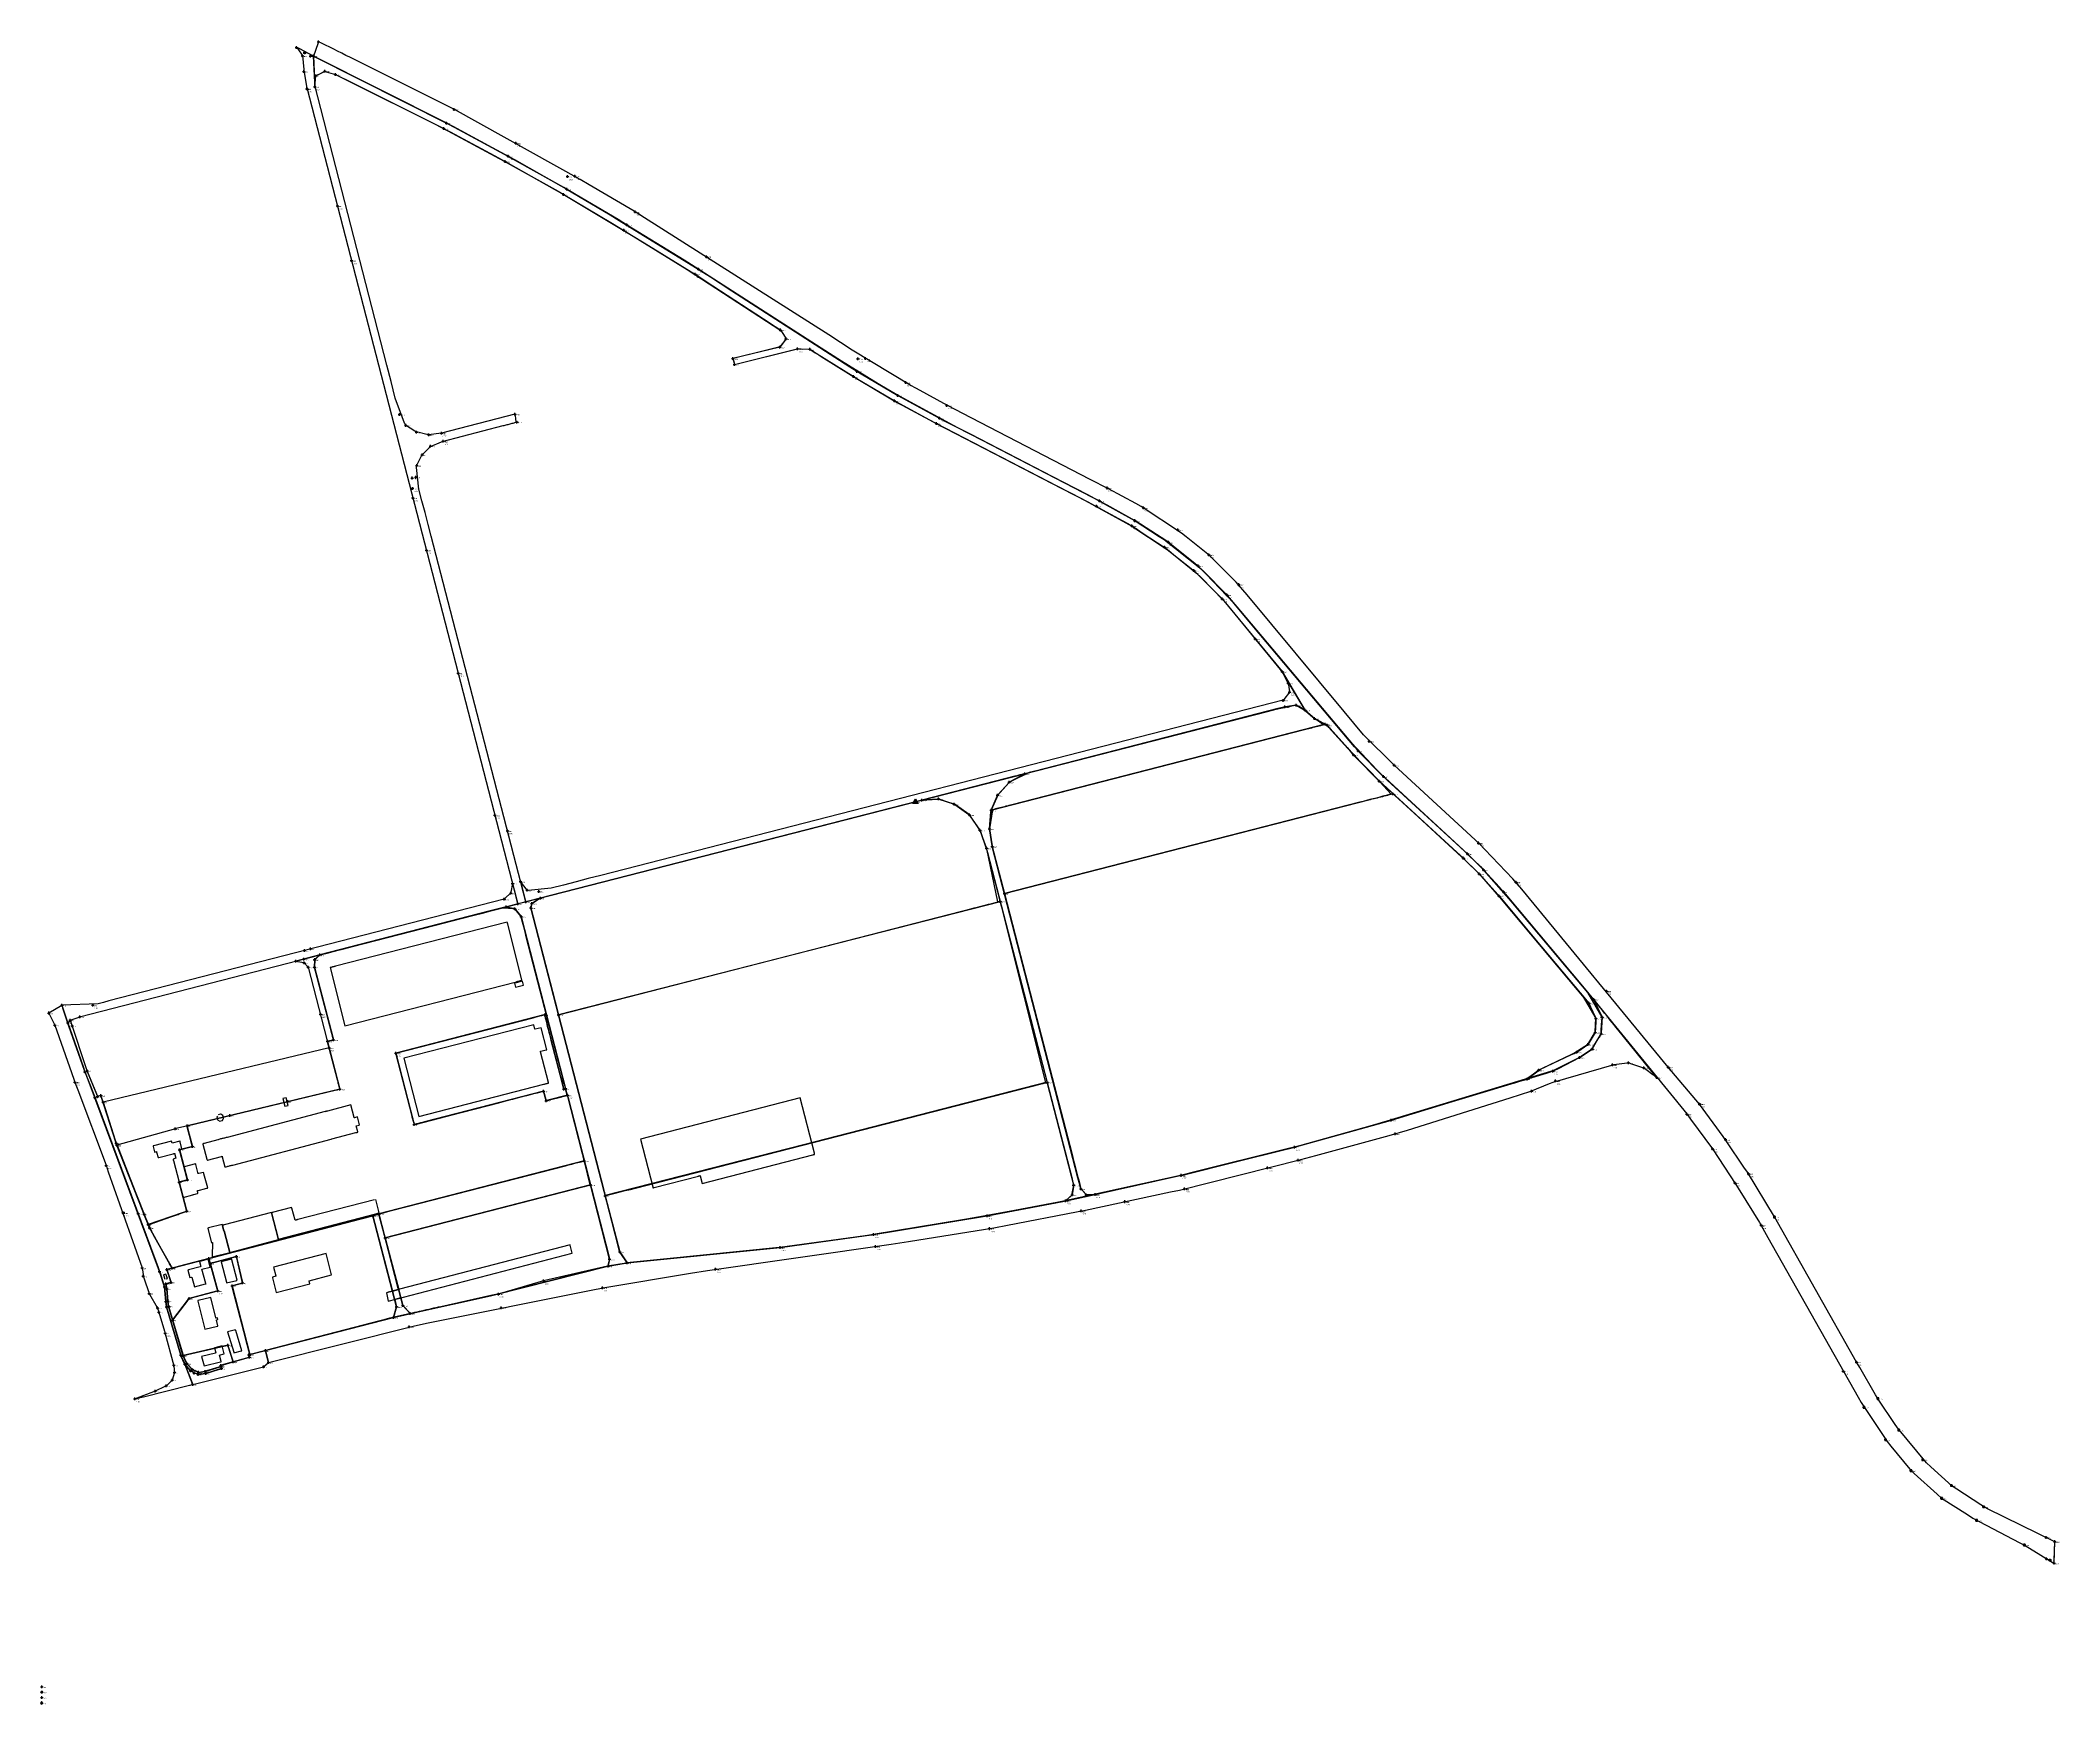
# Model space of a CAD drawing. Header units: metres. Extents: x 581016 to 32581287, y 5319908 to 5321142.
# Drawn here: x 581016 to 582511, y 5319908 to 5321142 of the extents above.
import ezdxf
from ezdxf.enums import TextEntityAlignment as Align

# ---------------------------------------------------------------- set-up
doc = ezdxf.new("R2010")
doc.units = ezdxf.units.M
doc.header["$PDMODE"] = 2
doc.header["$PDSIZE"] = 1
for name, color, linetype in [('AufnahmepunktUTMdxf', 7, 'Continuous'), ('EdgeLengths', 7, 'Continuous'), ('Flurstuecksgrenzedxf', 7, 'Continuous'), ('Gebaeudeumrissliniedxf', 7, 'Continuous'), ('GPAbgemarktGrafischdxf', 7, 'Continuous'), ('Grafikvermerk', 7, 'Continuous'), ('Grenzpunktdxf', 7, 'Continuous'), ('Grenzpunktunabgemarktdxf', 7, 'Continuous'), ('PointHeights', 7, 'Continuous'), ('PointNames', 7, 'Continuous'), ('TPBodenUTMGKdxf', 7, 'Continuous'), ('UmringIndustrieUGewerbefldxf', 7, 'Continuous'), ('UmringLandwAckerlanddxf', 7, 'Continuous'), ('UmringPGemarkungsteilFlurdxf', 7, 'Continuous'), ('UmringPStrassenverkehrdxf', 7, 'Continuous'), ('UmringPWohnbauFldxf', 7, 'Continuous'), ('UmringSonstBauwOUeberdachdxf', 7, 'Continuous'), ('UmringspolygonGemarkungdxf', 7, 'Continuous'), ('UmringspolygonGemeindedxf', 7, 'Continuous'), ('UmringspolygonWegdxf', 7, 'Continuous'), ('Versicherungspunktdxf', 7, 'Continuous')]:
    doc.layers.add(name, color=color, linetype=linetype)

msp = doc.modelspace()

# ---------------------------------------------------------------- linework, layer by layer
at = {"layer": 'AufnahmepunktUTMdxf', "color": 178}
for centre in [(581211.7, 5321132.5), (581211.7, 5321132.5), (581077.4, 5320273.5), (581077.4, 5320273.5), (582504, 5320016.2), (582504, 5320016.2)]:
    msp.add_circle(centre, 0.75, dxfattribs=at)
at = {"layer": 'AufnahmepunktUTMdxf', "linetype": 'Continuous'}
for p in [(581211.7, 5321132.5), (581211.7, 5321132.5), (581211.7, 5321132.5), (581211.7, 5321132.5), (581077.4, 5320273.5), (581077.4, 5320273.5), (581077.4, 5320273.5), (581077.4, 5320273.5), (582504, 5320016.2), (582504, 5320016.2), (582504, 5320016.2), (582504, 5320016.2)]:
    msp.add_point(p, dxfattribs=at)
at = {"layer": 'Flurstuecksgrenzedxf', "color": 178}
for points in [[(581375.4, 5320503.8), (581305.3, 5320774.6), (581303.1, 5320783.3), (581300.8, 5320792.1), (581298.5, 5320800.8), (581296.3, 5320809.5), (581294.6, 5320825.4), (581294.6, 5320825.7), (581294.6, 5320825.9), (581294.6, 5320826.2), (581294.6, 5320826.4), (581294.6, 5320826.7), (581297.9, 5320833.5), (581298, 5320833.7), (581298.2, 5320834), (581298.3, 5320834.3), (581298.4, 5320834.5), (581303.8, 5320840.1), (581304, 5320840.3), (581304.1, 5320840.5), (581304.3, 5320840.6), (581304.4, 5320840.8), (581304.6, 5320841), (581304.8, 5320841.1), (581313, 5320844.4), (581313.6, 5320844.7), (581358.7, 5320856.5), (581359.4, 5320856.7), (581360.2, 5320856.9), (581360.9, 5320857.1), (581361.6, 5320857.2), (581362.3, 5320857.4), (581363.1, 5320857.6), (581363.8, 5320857.8), (581364.5, 5320858), (581365.3, 5320858.2), (581366, 5320858.4), (581366.7, 5320858.6), (581367.4, 5320858.8), (581368.2, 5320859), (581367.7, 5320863.9), (581367.6, 5320863.9), (581367.6, 5320864), (581367.6, 5320864.1), (581367.6, 5320864.2), (581367.6, 5320864.3), (581367.5, 5320864.3), (581367.5, 5320864.4), (581367.5, 5320864.5), (581367.5, 5320864.6), (581367.5, 5320864.6), (581367.4, 5320864.7), (581367.4, 5320864.8), (581367.4, 5320864.9), (581312.9, 5320850.8), (581303.3, 5320849.7), (581303, 5320849.8), (581302.7, 5320849.8), (581302.4, 5320849.9), (581302.1, 5320850), (581294.4, 5320851.8), (581294.1, 5320852), (581293.8, 5320852.1), (581293.6, 5320852.3), (581293.3, 5320852.5), (581286.4, 5320856.9), (581286.3, 5320857.1), (581286.2, 5320857.3), (581286.1, 5320857.4), (581286, 5320857.6), (581285.9, 5320857.8), (581285.8, 5320858), (581285.7, 5320858.2), (581278.8, 5320876.9), (581275.7, 5320889.1), (581272.5, 5320901.2), (581219.2, 5321108.6), (581219.1, 5321109.8), (581219.1, 5321110.9), (581218.3, 5321130.2), (581208.1, 5321135.4), (581207.9, 5321135.5), (581207.7, 5321135.6), (581207.6, 5321135.7), (581207.4, 5321135.8), (581207.2, 5321135.8), (581207.1, 5321135.9), (581206.9, 5321136), (581206.7, 5321136.1), (581206.6, 5321136.2), (581206.4, 5321136.3), (581206.2, 5321136.3), (581206.1, 5321136.4), (581205.9, 5321136.5), (581209.3, 5321131.5), (581209.4, 5321131.3), (581209.5, 5321131.2), (581209.6, 5321131.1), (581209.7, 5321131), (581209.8, 5321130.8), (581209.9, 5321130.7), (581210, 5321130.6), (581210.1, 5321130.5), (581211, 5321120.3), (581211, 5321119.6), (581213.1, 5321107.7), (581213.3, 5321106.9), (581368.8, 5320505.1), (581368.9, 5320504.9), (581368.9, 5320504.7), (581369, 5320504.5), (581369, 5320504.3), (581369.1, 5320504.1), (581369.1, 5320503.9), (581369.2, 5320503.7), (581369.2, 5320503.5), (581369.3, 5320503.3), (581369.3, 5320503.1), (581369.4, 5320502.9), (581369.4, 5320502.7), (581369.5, 5320502.5)], [(581375.4, 5320503.8), (581305.3, 5320774.6), (581303.1, 5320783.3), (581300.8, 5320792.1), (581298.5, 5320800.8), (581296.3, 5320809.5), (581294.6, 5320825.4), (581294.6, 5320825.7), (581294.6, 5320825.9), (581294.6, 5320826.2), (581294.6, 5320826.4), (581294.6, 5320826.7), (581297.9, 5320833.5), (581298, 5320833.7), (581298.2, 5320834), (581298.3, 5320834.3), (581298.4, 5320834.5), (581303.8, 5320840.1), (581304, 5320840.3), (581304.1, 5320840.5), (581304.3, 5320840.6), (581304.4, 5320840.8), (581304.6, 5320841), (581304.8, 5320841.1), (581313, 5320844.4), (581313.6, 5320844.7), (581358.7, 5320856.5), (581359.4, 5320856.7), (581360.2, 5320856.9), (581360.9, 5320857.1), (581361.6, 5320857.2), (581362.3, 5320857.4), (581363.1, 5320857.6), (581363.8, 5320857.8), (581364.5, 5320858), (581365.3, 5320858.2), (581366, 5320858.4), (581366.7, 5320858.6), (581367.4, 5320858.8), (581368.2, 5320859), (581367.7, 5320863.9), (581367.6, 5320863.9), (581367.6, 5320864), (581367.6, 5320864.1), (581367.6, 5320864.2), (581367.6, 5320864.3), (581367.5, 5320864.3), (581367.5, 5320864.4), (581367.5, 5320864.5), (581367.5, 5320864.6), (581367.5, 5320864.6), (581367.4, 5320864.7), (581367.4, 5320864.8), (581367.4, 5320864.9), (581312.9, 5320850.8), (581303.3, 5320849.7), (581303, 5320849.8), (581302.7, 5320849.8), (581302.4, 5320849.9), (581302.1, 5320850), (581294.4, 5320851.8), (581294.1, 5320852), (581293.8, 5320852.1), (581293.6, 5320852.3), (581293.3, 5320852.5), (581286.4, 5320856.9), (581286.3, 5320857.1), (581286.2, 5320857.3), (581286.1, 5320857.4), (581286, 5320857.6), (581285.9, 5320857.8), (581285.8, 5320858), (581285.7, 5320858.2), (581278.8, 5320876.9), (581275.7, 5320889.1), (581272.5, 5320901.2), (581219.2, 5321108.6), (581219.1, 5321109.8), (581219.1, 5321110.9), (581218.3, 5321130.2), (581208.1, 5321135.4), (581207.9, 5321135.5), (581207.7, 5321135.6), (581207.6, 5321135.7), (581207.4, 5321135.8), (581207.2, 5321135.8), (581207.1, 5321135.9), (581206.9, 5321136), (581206.7, 5321136.1), (581206.6, 5321136.2), (581206.4, 5321136.3), (581206.2, 5321136.3), (581206.1, 5321136.4), (581205.9, 5321136.5), (581209.3, 5321131.5), (581209.4, 5321131.3), (581209.5, 5321131.2), (581209.6, 5321131.1), (581209.7, 5321131), (581209.8, 5321130.8), (581209.9, 5321130.7), (581210, 5321130.6), (581210.1, 5321130.5), (581211, 5321120.3), (581211, 5321119.6), (581213.1, 5321107.7), (581213.3, 5321106.9), (581368.8, 5320505.1), (581368.9, 5320504.9), (581368.9, 5320504.7), (581369, 5320504.5), (581369, 5320504.3), (581369.1, 5320504.1), (581369.1, 5320503.9), (581369.2, 5320503.7), (581369.2, 5320503.5), (581369.3, 5320503.3), (581369.3, 5320503.1), (581369.4, 5320502.9), (581369.4, 5320502.7), (581369.5, 5320502.5)], [(581218.3, 5321130.2), (581318.8, 5321079.4), (581325.6, 5321075.8), (581359.5, 5321057.6), (581366.1, 5321053.9), (581398.4, 5321035.7), (581404.8, 5321032.1), (581438, 5321012.5), (581444.6, 5321008.5), (581510.6, 5320967.6), (581528, 5320956.4), (581615.4, 5320900), (581623.8, 5320894.8), (581650.9, 5320878.8), (581686.8, 5320859.4), (581704.4, 5320850.3), (581792.6, 5320804.7), (581802.4, 5320799.5), (581822, 5320788.6), (581825.9, 5320786.4), (581844.3, 5320774.5), (581848, 5320772.1), (581874.5, 5320751.2), (581877.7, 5320748.1), (581893.6, 5320732.1), (581904.7, 5320719.1), (581977, 5320633.1), (581991.5, 5320615.9), (582005.6, 5320601.5), (582008.4, 5320598.7), (582073.6, 5320538.5), (582075.4, 5320536.7), (582084.3, 5320527.9), (582086.4, 5320525.5), (582097.5, 5320513.3), (582100.6, 5320509.8), (582150.3, 5320450.4), (582160.3, 5320438.5), (582235.1, 5320346.8), (582237.9, 5320342.9), (582254.1, 5320321), (582271.4, 5320294.5), (582274.3, 5320289.8), (582288.9, 5320266.3), (582295.2, 5320255.2), (582362, 5320137), (582364.3, 5320133), (582383.4, 5320104.2), (582386.2, 5320100.8), (582400.3, 5320083.6), (582403.5, 5320080.4), (582420.4, 5320065.2), (582423.7, 5320062.2), (582443, 5320050), (582446.9, 5320047.5), (582486.3, 5320026.7), (582488.8, 5320025.2), (582505.7, 5320014.8), (582505.8, 5320014.7), (582506, 5320014.6), (582506.2, 5320014.5), (582506.3, 5320014.4), (582506.5, 5320014.3), (582506.6, 5320014.2), (582506.8, 5320014.1), (582507, 5320014), (582507, 5320014.2), (582507.1, 5320014.7), (582507.1, 5320015.2), (582507.1, 5320015.7), (582507.1, 5320016.2), (582507.5, 5320030), (582457.8, 5320054.4), (582452.8, 5320057.2), (582435, 5320068.9), (582431.5, 5320071.2), (582415.7, 5320085.4), (582412.6, 5320088.3), (582391.1, 5320114.2), (582388.8, 5320117.6), (582377.2, 5320134.9), (582374.9, 5320138.8), (582363.1, 5320158.9), (582360.7, 5320163), (582300, 5320270.5), (582280, 5320303.6), (582277.4, 5320307.4), (582264.8, 5320326.2), (582262.1, 5320330.1), (582244.6, 5320354.1), (582221.2, 5320381.3), (582112.9, 5320513.3), (582106.3, 5320520.9), (582085.6, 5320542.5), (582081.5, 5320546.8), (582018.3, 5320605), (581995.8, 5320627.6), (581981.4, 5320644.8), (581909.6, 5320731.2), (581901.5, 5320740.5), (581884.9, 5320757.1), (581881.6, 5320760.4), (581864.5, 5320774.2), (581861, 5320776.9), (581831, 5320796.6), (581827, 5320798.8), (581807, 5320809.7), (581793.4, 5320816.7), (581705.2, 5320862.2), (581687.6, 5320871.3), (581664.7, 5320884), (581660.1, 5320886.5), (581617.2, 5320912.4), (581599.7, 5320923.6), (581463.3, 5321010.4), (581455.6, 5321015.2), (581422.4, 5321034.9), (581415.8, 5321038.8), (581322.6, 5321090.6), (581307.9, 5321098), (581245.1, 5321129.3), (581242.1, 5321130.7), (581239.1, 5321132.2), (581236.1, 5321133.7), (581233.2, 5321135.2), (581230.2, 5321136.7), (581227.2, 5321138.2), (581224.2, 5321139.7), (581222, 5321140.7), (581221.9, 5321140.4), (581221.8, 5321140.1), (581221.6, 5321139.8), (581221.5, 5321139.4), (581221.4, 5321139.1)], [(581218.3, 5321130.2), (581318.8, 5321079.4), (581325.6, 5321075.8), (581359.5, 5321057.6), (581366.1, 5321053.9), (581398.4, 5321035.7), (581404.8, 5321032.1), (581438, 5321012.5), (581444.6, 5321008.5), (581510.6, 5320967.6), (581528, 5320956.4), (581615.4, 5320900), (581623.8, 5320894.8), (581650.9, 5320878.8), (581686.8, 5320859.4), (581704.4, 5320850.3), (581792.6, 5320804.7), (581802.4, 5320799.5), (581822, 5320788.6), (581825.9, 5320786.4), (581844.3, 5320774.5), (581848, 5320772.1), (581874.5, 5320751.2), (581877.7, 5320748.1), (581893.6, 5320732.1), (581904.7, 5320719.1), (581977, 5320633.1), (581991.5, 5320615.9), (582005.6, 5320601.5), (582008.4, 5320598.7), (582073.6, 5320538.5), (582075.4, 5320536.7), (582084.3, 5320527.9), (582086.4, 5320525.5), (582097.5, 5320513.3), (582100.6, 5320509.8), (582150.3, 5320450.4), (582160.3, 5320438.5), (582235.1, 5320346.8), (582237.9, 5320342.9), (582254.1, 5320321), (582271.4, 5320294.5), (582274.3, 5320289.8), (582288.9, 5320266.3), (582295.2, 5320255.2), (582362, 5320137), (582364.3, 5320133), (582383.4, 5320104.2), (582386.2, 5320100.8), (582400.3, 5320083.6), (582403.5, 5320080.4), (582420.4, 5320065.2), (582423.7, 5320062.2), (582443, 5320050), (582446.9, 5320047.5), (582486.3, 5320026.7), (582488.8, 5320025.2), (582505.7, 5320014.8), (582505.8, 5320014.7), (582506, 5320014.6), (582506.2, 5320014.5), (582506.3, 5320014.4), (582506.5, 5320014.3), (582506.6, 5320014.2), (582506.8, 5320014.1), (582507, 5320014), (582507, 5320014.2), (582507.1, 5320014.7), (582507.1, 5320015.2), (582507.1, 5320015.7), (582507.1, 5320016.2), (582507.5, 5320030), (582457.8, 5320054.4), (582452.8, 5320057.2), (582435, 5320068.9), (582431.5, 5320071.2), (582415.7, 5320085.4), (582412.6, 5320088.3), (582391.1, 5320114.2), (582388.8, 5320117.6), (582377.2, 5320134.9), (582374.9, 5320138.8), (582363.1, 5320158.9), (582360.7, 5320163), (582300, 5320270.5), (582280, 5320303.6), (582277.4, 5320307.4), (582264.8, 5320326.2), (582262.1, 5320330.1), (582244.6, 5320354.1), (582221.2, 5320381.3), (582112.9, 5320513.3), (582106.3, 5320520.9), (582085.6, 5320542.5), (582081.5, 5320546.8), (582018.3, 5320605), (581995.8, 5320627.6), (581981.4, 5320644.8), (581909.6, 5320731.2), (581901.5, 5320740.5), (581884.9, 5320757.1), (581881.6, 5320760.4), (581864.5, 5320774.2), (581861, 5320776.9), (581831, 5320796.6), (581827, 5320798.8), (581807, 5320809.7), (581793.4, 5320816.7), (581705.2, 5320862.2), (581687.6, 5320871.3), (581664.7, 5320884), (581660.1, 5320886.5), (581617.2, 5320912.4), (581599.7, 5320923.6), (581463.3, 5321010.4), (581455.6, 5321015.2), (581422.4, 5321034.9), (581415.8, 5321038.8), (581322.6, 5321090.6), (581307.9, 5321098), (581245.1, 5321129.3), (581242.1, 5321130.7), (581239.1, 5321132.2), (581236.1, 5321133.7), (581233.2, 5321135.2), (581230.2, 5321136.7), (581227.2, 5321138.2), (581224.2, 5321139.7), (581222, 5321140.7), (581221.9, 5321140.4), (581221.8, 5321140.1), (581221.6, 5321139.8), (581221.5, 5321139.4), (581221.4, 5321139.1)], [(581218.3, 5321130.2), (581219.2, 5321107.5), (581219.9, 5321115.5), (581226.3, 5321118.8), (581226.5, 5321118.9), (581226.8, 5321118.9), (581227, 5321118.8), (581227.3, 5321118.7), (581227.6, 5321118.6), (581227.8, 5321118.6), (581228.1, 5321118.5), (581228.3, 5321118.4), (581228.6, 5321118.3), (581228.9, 5321118.3), (581229.1, 5321118.2), (581229.4, 5321118.1), (581234.5, 5321116.6), (581246.3, 5321110.7), (581307.8, 5321079.9), (581317.8, 5321074.8), (581352.6, 5321056.1), (581359.5, 5321052.4), (581392.7, 5321033.7), (581399.4, 5321030), (581454.9, 5320996.9), (581463.1, 5320991.9), (581504.2, 5320966.4), (581513.9, 5320960.1), (581556.3, 5320932.4), (581560, 5320930), (581563.6, 5320927.7), (581564.3, 5320927), (581564.5, 5320926.6), (581564.7, 5320926.2), (581565, 5320925.9), (581568.1, 5320920.7), (581563.4, 5320914.7), (581528.8, 5320906.1), (581529.9, 5320901.8), (581576.7, 5320913.4), (581585.6, 5320913), (581586.5, 5320912.5), (581588.2, 5320911.5), (581589.8, 5320910.5), (581591.5, 5320909.4), (581593.1, 5320908.4), (581594.8, 5320907.4), (581596.4, 5320906.4), (581617.9, 5320893), (581622.5, 5320890.2), (581645.8, 5320876.4), (581650.5, 5320873.7), (581674.3, 5320860.8), (581679, 5320858.2), (581768.7, 5320811.9), (581786.9, 5320802.6), (581827.3, 5320780.2), (581831.1, 5320777.7), (581849.6, 5320765.5), (581852.9, 5320762.9), (581869.4, 5320749.7), (581872.7, 5320746.6), (581891, 5320728.2), (581935.4, 5320674.4), (581952.5, 5320645.6), (581953.1, 5320645.1), (581953.8, 5320644.5), (581954.4, 5320643.9), (581959.1, 5320639.8), (581960, 5320639.2), (581960.9, 5320638.7), (581968.4, 5320634.7), (581968.5, 5320634.7), (581968.6, 5320634.6), (581968.8, 5320634.6), (581970, 5320633.2), (581983.5, 5320618.1), (581986.5, 5320614.7), (582008.7, 5320592), (582010.3, 5320590.6), (582068, 5320537.6), (582070.9, 5320534.8), (582080, 5320525.8), (582082, 5320523.8), (582093.1, 5320511.4), (582095.4, 5320508.9), (582142.1, 5320453.1), (582149.8, 5320443.9), (582157.5, 5320434.8), (582167.8, 5320417.4), (582167.8, 5320416.8), (582167.8, 5320416.3), (582167.7, 5320415.8), (582167.7, 5320415.2), (582167.7, 5320414.7), (582167.6, 5320414.2), (582167.6, 5320413.6), (582167.2, 5320407), (582162, 5320398.4), (582161.6, 5320398.1), (582161.1, 5320397.7), (582160.6, 5320397.4), (582160.2, 5320397.1), (582159.7, 5320396.8), (582159.2, 5320396.4), (582153.8, 5320392.7), (582149.6, 5320390.7), (582127.9, 5320380.4), (582124.8, 5320378.8), (582119.3, 5320374.5), (582119, 5320374.3), (582118.8, 5320374.1), (582118.5, 5320373.9), (582118.2, 5320373.7), (582118, 5320373.5), (582117.7, 5320373.3), (582117.4, 5320373.1), (582117.2, 5320372.9), (582116.9, 5320372.7), (582117.1, 5320372.7), (582117.7, 5320372.9), (582118.3, 5320373.1), (582118.9, 5320373.3), (582131.2, 5320377), (582134.1, 5320377.9), (582156.9, 5320389.4), (582158.3, 5320390.3), (582164.5, 5320394.6), (582165, 5320395), (582165.4, 5320395.6), (582165.8, 5320396.3), (582166.2, 5320396.9), (582166.5, 5320397.6), (582166.9, 5320398.2), (582170.8, 5320404.6), (582171.1, 5320405.2), (582171.4, 5320405.7), (582171.6, 5320406.3), (582171.7, 5320407), (582171.7, 5320407.6), (582171.7, 5320408.2), (582171.8, 5320408.9), (582172.2, 5320415.9), (582172.2, 5320416.5), (582172.3, 5320417.1), (582172.3, 5320417.8), (582172.3, 5320418.4), (582172.1, 5320419.1), (582171.7, 5320419.7), (582171.4, 5320420.4), (582167.6, 5320428.5), (582166.9, 5320430), (582165.9, 5320431.8), (582117.3, 5320489.9), (582107, 5320502.1), (582083.2, 5320528.9), (582081.4, 5320530.7), (582070.6, 5320541.3), (582061, 5320550.1), (582013.3, 5320593.9), (582008.4, 5320598.6), (581994, 5320613.2), (581989.1, 5320618.7), (581914.6, 5320707.3), (581899.7, 5320725), (581879.3, 5320746.4), (581876, 5320749.7), (581848.9, 5320771.6), (581845.1, 5320774), (581826.5, 5320786.1), (581791.5, 5320805.2), (581773.4, 5320814.6), (581682.6, 5320861.6), (581677.2, 5320864.4), (581653.6, 5320877.3), (581648.9, 5320880), (581625.7, 5320893.7), (581621, 5320896.4), (581532.2, 5320953.7), (581514.2, 5320965.3), (581444.4, 5321008.6), (581437.6, 5321012.7), (581403.5, 5321032.9), (581396.8, 5321036.6), (581363.6, 5321055.3), (581356.7, 5321059.1), (581321.7, 5321077.9), (581312.3, 5321082.8)], [(581218.3, 5321130.2), (581219.2, 5321107.5), (581219.9, 5321115.5), (581226.3, 5321118.8), (581226.5, 5321118.9), (581226.8, 5321118.9), (581227, 5321118.8), (581227.3, 5321118.7), (581227.6, 5321118.6), (581227.8, 5321118.6), (581228.1, 5321118.5), (581228.3, 5321118.4), (581228.6, 5321118.3), (581228.9, 5321118.3), (581229.1, 5321118.2), (581229.4, 5321118.1), (581234.5, 5321116.6), (581246.3, 5321110.7), (581307.8, 5321079.9), (581317.8, 5321074.8), (581352.6, 5321056.1), (581359.5, 5321052.4), (581392.7, 5321033.7), (581399.4, 5321030), (581454.9, 5320996.9), (581463.1, 5320991.9), (581504.2, 5320966.4), (581513.9, 5320960.1), (581556.3, 5320932.4), (581560, 5320930), (581563.6, 5320927.7), (581564.3, 5320927), (581564.5, 5320926.6), (581564.7, 5320926.2), (581565, 5320925.9), (581568.1, 5320920.7), (581563.4, 5320914.7), (581528.8, 5320906.1), (581529.9, 5320901.8), (581576.7, 5320913.4), (581585.6, 5320913), (581586.5, 5320912.5), (581588.2, 5320911.5), (581589.8, 5320910.5), (581591.5, 5320909.4), (581593.1, 5320908.4), (581594.8, 5320907.4), (581596.4, 5320906.4), (581617.9, 5320893), (581622.5, 5320890.2), (581645.8, 5320876.4), (581650.5, 5320873.7), (581674.3, 5320860.8), (581679, 5320858.2), (581768.7, 5320811.9), (581786.9, 5320802.6), (581827.3, 5320780.2), (581831.1, 5320777.7), (581849.6, 5320765.5), (581852.9, 5320762.9), (581869.4, 5320749.7), (581872.7, 5320746.6), (581891, 5320728.2), (581935.4, 5320674.4), (581952.5, 5320645.6), (581953.1, 5320645.1), (581953.8, 5320644.5), (581954.4, 5320643.9), (581959.1, 5320639.8), (581960, 5320639.2), (581960.9, 5320638.7), (581968.4, 5320634.7), (581968.5, 5320634.7), (581968.6, 5320634.6), (581968.8, 5320634.6), (581970, 5320633.2), (581983.5, 5320618.1), (581986.5, 5320614.7), (582008.7, 5320592), (582010.3, 5320590.6), (582068, 5320537.6), (582070.9, 5320534.8), (582080, 5320525.8), (582082, 5320523.8), (582093.1, 5320511.4), (582095.4, 5320508.9), (582142.1, 5320453.1), (582149.8, 5320443.9), (582157.5, 5320434.8), (582167.8, 5320417.4), (582167.8, 5320416.8), (582167.8, 5320416.3), (582167.7, 5320415.8), (582167.7, 5320415.2), (582167.7, 5320414.7), (582167.6, 5320414.2), (582167.6, 5320413.6), (582167.2, 5320407), (582162, 5320398.4), (582161.6, 5320398.1), (582161.1, 5320397.7), (582160.6, 5320397.4), (582160.2, 5320397.1), (582159.7, 5320396.8), (582159.2, 5320396.4), (582153.8, 5320392.7), (582149.6, 5320390.7), (582127.9, 5320380.4), (582124.8, 5320378.8), (582119.3, 5320374.5), (582119, 5320374.3), (582118.8, 5320374.1), (582118.5, 5320373.9), (582118.2, 5320373.7), (582118, 5320373.5), (582117.7, 5320373.3), (582117.4, 5320373.1), (582117.2, 5320372.9), (582116.9, 5320372.7), (582117.1, 5320372.7), (582117.7, 5320372.9), (582118.3, 5320373.1), (582118.9, 5320373.3), (582131.2, 5320377), (582134.1, 5320377.9), (582156.9, 5320389.4), (582158.3, 5320390.3), (582164.5, 5320394.6), (582165, 5320395), (582165.4, 5320395.6), (582165.8, 5320396.3), (582166.2, 5320396.9), (582166.5, 5320397.6), (582166.9, 5320398.2), (582170.8, 5320404.6), (582171.1, 5320405.2), (582171.4, 5320405.7), (582171.6, 5320406.3), (582171.7, 5320407), (582171.7, 5320407.6), (582171.7, 5320408.2), (582171.8, 5320408.9), (582172.2, 5320415.9), (582172.2, 5320416.5), (582172.3, 5320417.1), (582172.3, 5320417.8), (582172.3, 5320418.4), (582172.1, 5320419.1), (582171.7, 5320419.7), (582171.4, 5320420.4), (582167.6, 5320428.5), (582166.9, 5320430), (582165.9, 5320431.8), (582117.3, 5320489.9), (582107, 5320502.1), (582083.2, 5320528.9), (582081.4, 5320530.7), (582070.6, 5320541.3), (582061, 5320550.1), (582013.3, 5320593.9), (582008.4, 5320598.6), (581994, 5320613.2), (581989.1, 5320618.7), (581914.6, 5320707.3), (581899.7, 5320725), (581879.3, 5320746.4), (581876, 5320749.7), (581848.9, 5320771.6), (581845.1, 5320774), (581826.5, 5320786.1), (581791.5, 5320805.2), (581773.4, 5320814.6), (581682.6, 5320861.6), (581677.2, 5320864.4), (581653.6, 5320877.3), (581648.9, 5320880), (581625.7, 5320893.7), (581621, 5320896.4), (581532.2, 5320953.7), (581514.2, 5320965.3), (581444.4, 5321008.6), (581437.6, 5321012.7), (581403.5, 5321032.9), (581396.8, 5321036.6), (581363.6, 5321055.3), (581356.7, 5321059.1), (581321.7, 5321077.9), (581312.3, 5321082.8)], [(581371.5, 5320518.9), (581375, 5320505.2), (581375, 5320505.1), (581375, 5320505), (581375.1, 5320504.9), (581375.1, 5320504.8), (581375.1, 5320504.7), (581375.2, 5320504.6), (581375.2, 5320504.5), (581375.2, 5320504.4), (581375.2, 5320504.3), (581375.3, 5320504.2), (581375.3, 5320504.1), (581375.3, 5320504), (581375.3, 5320503.9), (581924.6, 5320644.9), (581931.1, 5320646.5), (581945.1, 5320649.4), (581945.1, 5320649.4), (581945.2, 5320649.4), (581945.3, 5320649.4), (581945.4, 5320649.4), (581945.4, 5320649.4), (581945.5, 5320649.4), (581945.6, 5320649.4), (581945.6, 5320649.5), (581945.7, 5320649.5), (581945.8, 5320649.5), (581951.8, 5320646.1), (581951.8, 5320646), (581951.9, 5320646), (581951.9, 5320646), (581952, 5320646), (581952, 5320645.9), (581952.1, 5320645.9), (581952.1, 5320645.9), (581952.1, 5320645.9), (581952.2, 5320645.8), (581952.2, 5320645.8), (581952.3, 5320645.8), (581952.3, 5320645.8), (581952.4, 5320645.7), (581937, 5320671.7), (581936.8, 5320671.9), (581936.7, 5320672.1), (581936.6, 5320672.3), (581936.5, 5320672.4), (581936.4, 5320672.6), (581936.3, 5320672.8), (581936.2, 5320673), (581936.1, 5320673.2), (581935.9, 5320673.4), (581935.8, 5320673.6), (581935.7, 5320673.8), (581935.6, 5320674), (581935.5, 5320674.2), (581939.5, 5320666.5), (581939.6, 5320666.4), (581939.7, 5320666.2), (581939.7, 5320666.1), (581939.8, 5320666), (581940.8, 5320659.7), (581940.8, 5320659.7), (581940.8, 5320659.6), (581940.8, 5320659.6), (581940.8, 5320659.5), (581940.8, 5320659.5), (581940.8, 5320659.4), (581940.8, 5320659.4), (581940.8, 5320659.3), (581940.8, 5320659.3), (581940.8, 5320659.3), (581940.8, 5320659.2), (581940.8, 5320659.2), (581940.9, 5320659.1), (581936.7, 5320653.6), (581936.6, 5320653.6), (581936.6, 5320653.5), (581936.5, 5320653.5), (581936.5, 5320653.4), (581936.5, 5320653.4), (581936.4, 5320653.3), (581936.4, 5320653.3), (581936.4, 5320653.2), (581936.3, 5320653.2), (581936.3, 5320653.1), (581430.9, 5320523.3), (581421.7, 5320521), (581412.6, 5320518.6), (581403.4, 5320516.2), (581394.2, 5320513.9), (581377.2, 5320512.3), (581377.1, 5320512.3), (581377.1, 5320512.3), (581377, 5320512.4), (581377, 5320512.4), (581376.9, 5320512.4), (581376.8, 5320512.4), (581376.8, 5320512.4), (581376.7, 5320512.4), (581376.7, 5320512.4), (581376.6, 5320512.4), (581376.6, 5320512.4), (581376.5, 5320512.4), (581376.4, 5320512.4)], [(581371.5, 5320518.9), (581375, 5320505.2), (581375, 5320505.1), (581375, 5320505), (581375.1, 5320504.9), (581375.1, 5320504.8), (581375.1, 5320504.7), (581375.2, 5320504.6), (581375.2, 5320504.5), (581375.2, 5320504.4), (581375.2, 5320504.3), (581375.3, 5320504.2), (581375.3, 5320504.1), (581375.3, 5320504), (581375.3, 5320503.9), (581924.6, 5320644.9), (581931.1, 5320646.5), (581945.1, 5320649.4), (581945.1, 5320649.4), (581945.2, 5320649.4), (581945.3, 5320649.4), (581945.4, 5320649.4), (581945.4, 5320649.4), (581945.5, 5320649.4), (581945.6, 5320649.4), (581945.6, 5320649.5), (581945.7, 5320649.5), (581945.8, 5320649.5), (581951.8, 5320646.1), (581951.8, 5320646), (581951.9, 5320646), (581951.9, 5320646), (581952, 5320646), (581952, 5320645.9), (581952.1, 5320645.9), (581952.1, 5320645.9), (581952.1, 5320645.9), (581952.2, 5320645.8), (581952.2, 5320645.8), (581952.3, 5320645.8), (581952.3, 5320645.8), (581952.4, 5320645.7), (581937, 5320671.7), (581936.8, 5320671.9), (581936.7, 5320672.1), (581936.6, 5320672.3), (581936.5, 5320672.4), (581936.4, 5320672.6), (581936.3, 5320672.8), (581936.2, 5320673), (581936.1, 5320673.2), (581935.9, 5320673.4), (581935.8, 5320673.6), (581935.7, 5320673.8), (581935.6, 5320674), (581935.5, 5320674.2), (581939.5, 5320666.5), (581939.6, 5320666.4), (581939.7, 5320666.2), (581939.7, 5320666.1), (581939.8, 5320666), (581940.8, 5320659.7), (581940.8, 5320659.7), (581940.8, 5320659.6), (581940.8, 5320659.6), (581940.8, 5320659.5), (581940.8, 5320659.5), (581940.8, 5320659.4), (581940.8, 5320659.4), (581940.8, 5320659.3), (581940.8, 5320659.3), (581940.8, 5320659.3), (581940.8, 5320659.2), (581940.8, 5320659.2), (581940.9, 5320659.1), (581936.7, 5320653.6), (581936.6, 5320653.6), (581936.6, 5320653.5), (581936.5, 5320653.5), (581936.5, 5320653.4), (581936.5, 5320653.4), (581936.4, 5320653.3), (581936.4, 5320653.3), (581936.4, 5320653.2), (581936.3, 5320653.2), (581936.3, 5320653.1), (581430.9, 5320523.3), (581421.7, 5320521), (581412.6, 5320518.6), (581403.4, 5320516.2), (581394.2, 5320513.9), (581377.2, 5320512.3), (581377.1, 5320512.3), (581377.1, 5320512.3), (581377, 5320512.4), (581377, 5320512.4), (581376.9, 5320512.4), (581376.8, 5320512.4), (581376.8, 5320512.4), (581376.7, 5320512.4), (581376.7, 5320512.4), (581376.6, 5320512.4), (581376.6, 5320512.4), (581376.5, 5320512.4), (581376.4, 5320512.4)], [(581719.9, 5320571.7), (581951.9, 5320631.4), (581953, 5320631.7), (581954.1, 5320631.9), (581955.2, 5320632.2), (581956.3, 5320632.5), (581957.4, 5320632.8), (581958.5, 5320633.1), (581959.6, 5320633.4), (581960.7, 5320633.6), (581961.8, 5320633.9), (581962.9, 5320634.2), (581964, 5320634.5), (581965.1, 5320634.8), (581966.2, 5320635), (581959.8, 5320639.3), (581959.7, 5320639.4), (581959.6, 5320639.4), (581952.7, 5320645.4), (581952.6, 5320645.6), (581946.2, 5320649.3), (581946.2, 5320649.3), (581946.2, 5320649.3), (581946.1, 5320649.3), (581946.1, 5320649.3), (581946.1, 5320649.4), (581946, 5320649.4), (581946, 5320649.4), (581945.9, 5320649.4), (581945.9, 5320649.4), (581945.9, 5320649.5), (581937.8, 5320648.3), (581937.7, 5320648.2), (581754.6, 5320601.2), (581751.3, 5320600.4), (581748.1, 5320599.5), (581734, 5320592.8), (581733.9, 5320592.7), (581733.7, 5320592.7), (581733.6, 5320592.6), (581733.5, 5320592.5), (581725.3, 5320583.3), (581725.2, 5320583.2), (581725.1, 5320583.1), (581724.9, 5320582.9)], [(581719.9, 5320571.7), (581951.9, 5320631.4), (581953, 5320631.7), (581954.1, 5320631.9), (581955.2, 5320632.2), (581956.3, 5320632.5), (581957.4, 5320632.8), (581958.5, 5320633.1), (581959.6, 5320633.4), (581960.7, 5320633.6), (581961.8, 5320633.9), (581962.9, 5320634.2), (581964, 5320634.5), (581965.1, 5320634.8), (581966.2, 5320635), (581959.8, 5320639.3), (581959.7, 5320639.4), (581959.6, 5320639.4), (581952.7, 5320645.4), (581952.6, 5320645.6), (581946.2, 5320649.3), (581946.2, 5320649.3), (581946.2, 5320649.3), (581946.1, 5320649.3), (581946.1, 5320649.3), (581946.1, 5320649.4), (581946, 5320649.4), (581946, 5320649.4), (581945.9, 5320649.4), (581945.9, 5320649.4), (581945.9, 5320649.5), (581937.8, 5320648.3), (581937.7, 5320648.2), (581754.6, 5320601.2), (581751.3, 5320600.4), (581748.1, 5320599.5), (581734, 5320592.8), (581733.9, 5320592.7), (581733.7, 5320592.7), (581733.6, 5320592.6), (581733.5, 5320592.5), (581725.3, 5320583.3), (581725.2, 5320583.2), (581725.1, 5320583.1), (581724.9, 5320582.9)], [(581718.7, 5320557.8), (581720.8, 5320544.7), (581729.8, 5320510), (581999.6, 5320579.3), (582000.9, 5320579.6), (582002.2, 5320580), (582003.5, 5320580.3), (582004.7, 5320580.6), (582006, 5320580.9), (582007.3, 5320581.3), (582008.6, 5320581.6), (582009.9, 5320581.9), (582011.1, 5320582.3), (582012.4, 5320582.6), (582013.7, 5320582.9), (582015, 5320583.2), (582016.3, 5320583.6), (582007.8, 5320592.8), (582007.6, 5320593), (581989.1, 5320611.8), (581988.7, 5320612.3), (581969.9, 5320633.3), (581969.6, 5320633.6), (581969.4, 5320633.8), (581969.2, 5320634.1), (581969, 5320634.3), (581967.3, 5320635.3), (581735.3, 5320575.7), (581734.2, 5320575.4), (581733.1, 5320575.1), (581732, 5320574.8), (581730.9, 5320574.6), (581729.8, 5320574.3), (581728.7, 5320574), (581727.6, 5320573.7), (581726.5, 5320573.4), (581725.4, 5320573.1), (581724.3, 5320572.9), (581723.2, 5320572.6), (581722.1, 5320572.3), (581721, 5320572)], [(581718.7, 5320557.8), (581720.8, 5320544.7), (581729.8, 5320510), (581999.6, 5320579.3), (582000.9, 5320579.6), (582002.2, 5320580), (582003.5, 5320580.3), (582004.7, 5320580.6), (582006, 5320580.9), (582007.3, 5320581.3), (582008.6, 5320581.6), (582009.9, 5320581.9), (582011.1, 5320582.3), (582012.4, 5320582.6), (582013.7, 5320582.9), (582015, 5320583.2), (582016.3, 5320583.6), (582007.8, 5320592.8), (582007.6, 5320593), (581989.1, 5320611.8), (581988.7, 5320612.3), (581969.9, 5320633.3), (581969.6, 5320633.6), (581969.4, 5320633.8), (581969.2, 5320634.1), (581969, 5320634.3), (581967.3, 5320635.3), (581735.3, 5320575.7), (581734.2, 5320575.4), (581733.1, 5320575.1), (581732, 5320574.8), (581730.9, 5320574.6), (581729.8, 5320574.3), (581728.7, 5320574), (581727.6, 5320573.7), (581726.5, 5320573.4), (581725.4, 5320573.1), (581724.3, 5320572.9), (581723.2, 5320572.6), (581722.1, 5320572.3), (581721, 5320572)], [(581668.7, 5320579.1), (581679.9, 5320579.9), (581680.2, 5320579.9), (581680.4, 5320579.9), (581680.7, 5320579.9), (581680.9, 5320579.9), (581681.2, 5320579.9), (581692, 5320576.4), (581692.3, 5320576.2), (581692.7, 5320576.1), (581693, 5320575.9), (581703.4, 5320568.5), (581703.7, 5320568.3), (581703.9, 5320568.1), (581704.1, 5320567.8), (581704.3, 5320567.6), (581711.7, 5320556.9), (581711.9, 5320556.4), (581712.1, 5320555.9), (581716.9, 5320542.2), (581717.4, 5320540.3), (581779.9, 5320298.6), (581780.3, 5320297), (581780.7, 5320295.4), (581781, 5320294.1), (581781, 5320293.9), (581781, 5320293.7), (581780, 5320286.9), (581775.7, 5320282.8), (581775.6, 5320282.8), (581775.6, 5320282.7), (581775.5, 5320282.7), (581775.5, 5320282.6), (581775.4, 5320282.6), (581775.4, 5320282.5), (581775.3, 5320282.5), (581775.3, 5320282.5), (581775.2, 5320282.4), (581775.2, 5320282.4), (581775.1, 5320282.3), (581775.3, 5320282.3), (581775.5, 5320282.4), (581796.9, 5320287.1), (581791.1, 5320286.9), (581791, 5320286.9), (581791, 5320286.9), (581790.9, 5320286.9), (581790.9, 5320286.9), (581790.8, 5320286.9), (581790.7, 5320286.9), (581790.7, 5320286.9), (581790.6, 5320286.9), (581790.5, 5320286.9), (581790.5, 5320286.9), (581790.4, 5320286.9), (581790.4, 5320286.9), (581790.3, 5320287), (581786.7, 5320291), (581786.7, 5320291.1), (581786.6, 5320291.1), (581786.5, 5320291.2), (581786.5, 5320291.3), (581786.2, 5320292.3), (581785.2, 5320295.9), (581784.3, 5320299.4), (581720.8, 5320544.8), (581720.7, 5320545.4), (581718.7, 5320557.8), (581719.8, 5320570.4), (581719.8, 5320570.7), (581719.9, 5320571.1), (581719.9, 5320571.4), (581719.9, 5320571.8), (581724.5, 5320582.1), (581724.7, 5320582.4), (581724.8, 5320582.8), (581725, 5320583), (581733, 5320592), (581733.2, 5320592.3), (581733.4, 5320592.5), (581733.7, 5320592.6), (581734, 5320592.8), (581744.6, 5320598.5), (581744.7, 5320598.6), (581744.8, 5320598.6), (581744.9, 5320598.7), (581744.3, 5320598.5), (581743.5, 5320598.3), (581742.8, 5320598.1), (581742, 5320598), (581741.3, 5320597.8), (581740.5, 5320597.6), (581739.8, 5320597.4), (581739, 5320597.2), (581738.3, 5320597), (581737.5, 5320596.8)], [(581668.7, 5320579.1), (581679.9, 5320579.9), (581680.2, 5320579.9), (581680.4, 5320579.9), (581680.7, 5320579.9), (581680.9, 5320579.9), (581681.2, 5320579.9), (581692, 5320576.4), (581692.3, 5320576.2), (581692.7, 5320576.1), (581693, 5320575.9), (581703.4, 5320568.5), (581703.7, 5320568.3), (581703.9, 5320568.1), (581704.1, 5320567.8), (581704.3, 5320567.6), (581711.7, 5320556.9), (581711.9, 5320556.4), (581712.1, 5320555.9), (581716.9, 5320542.2), (581717.4, 5320540.3), (581779.9, 5320298.6), (581780.3, 5320297), (581780.7, 5320295.4), (581781, 5320294.1), (581781, 5320293.9), (581781, 5320293.7), (581780, 5320286.9), (581775.7, 5320282.8), (581775.6, 5320282.8), (581775.6, 5320282.7), (581775.5, 5320282.7), (581775.5, 5320282.6), (581775.4, 5320282.6), (581775.4, 5320282.5), (581775.3, 5320282.5), (581775.3, 5320282.5), (581775.2, 5320282.4), (581775.2, 5320282.4), (581775.1, 5320282.3), (581775.3, 5320282.3), (581775.5, 5320282.4), (581796.9, 5320287.1), (581791.1, 5320286.9), (581791, 5320286.9), (581791, 5320286.9), (581790.9, 5320286.9), (581790.9, 5320286.9), (581790.8, 5320286.9), (581790.7, 5320286.9), (581790.7, 5320286.9), (581790.6, 5320286.9), (581790.5, 5320286.9), (581790.5, 5320286.9), (581790.4, 5320286.9), (581790.4, 5320286.9), (581790.3, 5320287), (581786.7, 5320291), (581786.7, 5320291.1), (581786.6, 5320291.1), (581786.5, 5320291.2), (581786.5, 5320291.3), (581786.2, 5320292.3), (581785.2, 5320295.9), (581784.3, 5320299.4), (581720.8, 5320544.8), (581720.7, 5320545.4), (581718.7, 5320557.8), (581719.8, 5320570.4), (581719.8, 5320570.7), (581719.9, 5320571.1), (581719.9, 5320571.4), (581719.9, 5320571.8), (581724.5, 5320582.1), (581724.7, 5320582.4), (581724.8, 5320582.8), (581725, 5320583), (581733, 5320592), (581733.2, 5320592.3), (581733.4, 5320592.5), (581733.7, 5320592.6), (581734, 5320592.8), (581744.6, 5320598.5), (581744.7, 5320598.6), (581744.8, 5320598.6), (581744.9, 5320598.7), (581744.3, 5320598.5), (581743.5, 5320598.3), (581742.8, 5320598.1), (581742, 5320598), (581741.3, 5320597.8), (581740.5, 5320597.6), (581739.8, 5320597.4), (581739, 5320597.2), (581738.3, 5320597), (581737.5, 5320596.8)], [(581379.1, 5320499.3), (581398.9, 5320423), (581399, 5320422.5), (581399.1, 5320422.1), (581399.2, 5320421.7), (581399.3, 5320421.3), (581399.4, 5320420.8), (581399.5, 5320420.4), (581400.4, 5320420.4), (581402.2, 5320420.9), (581403.9, 5320421.3), (581405.7, 5320421.8), (581407.4, 5320422.2), (581409.2, 5320422.7), (581410.9, 5320423.1), (581702.3, 5320497.9), (581704, 5320498.4), (581705.8, 5320498.8), (581707.5, 5320499.3), (581709.3, 5320499.7), (581711, 5320500.2), (581712.8, 5320500.6), (581714.5, 5320501.1), (581716.2, 5320501.5), (581718, 5320502), (581719.7, 5320502.4), (581721.5, 5320502.9), (581723.2, 5320503.3), (581725, 5320503.8), (581716.7, 5320543.1), (581716.5, 5320543.8), (581712, 5320556), (581711.9, 5320556.3), (581711.8, 5320556.6), (581704.1, 5320567.9), (581704, 5320568), (581703.9, 5320568.2), (581703.7, 5320568.3), (581703.6, 5320568.4), (581693.5, 5320575.6), (581693.3, 5320575.7), (581693.1, 5320575.9), (581692.9, 5320576), (581681.5, 5320579.8), (581681.3, 5320579.9), (581681.2, 5320579.9), (581681.1, 5320579.9), (581680.9, 5320579.9), (581680.8, 5320579.9), (581669.3, 5320579.1), (581669, 5320579.1), (581393.7, 5320508.5), (581390, 5320507.6), (581386.2, 5320506.6), (581386.1, 5320506.5), (581386, 5320506.5), (581380.4, 5320502.8), (581380.4, 5320502.8), (581380.4, 5320502.8), (581380.3, 5320502.8), (581380.3, 5320502.7), (581380.2, 5320502.7), (581380.2, 5320502.7), (581380.2, 5320502.7), (581380.1, 5320502.6), (581380.1, 5320502.6), (581380.1, 5320502.6), (581380, 5320502.6)], [(581379.1, 5320499.3), (581398.9, 5320423), (581399, 5320422.5), (581399.1, 5320422.1), (581399.2, 5320421.7), (581399.3, 5320421.3), (581399.4, 5320420.8), (581399.5, 5320420.4), (581400.4, 5320420.4), (581402.2, 5320420.9), (581403.9, 5320421.3), (581405.7, 5320421.8), (581407.4, 5320422.2), (581409.2, 5320422.7), (581410.9, 5320423.1), (581702.3, 5320497.9), (581704, 5320498.4), (581705.8, 5320498.8), (581707.5, 5320499.3), (581709.3, 5320499.7), (581711, 5320500.2), (581712.8, 5320500.6), (581714.5, 5320501.1), (581716.2, 5320501.5), (581718, 5320502), (581719.7, 5320502.4), (581721.5, 5320502.9), (581723.2, 5320503.3), (581725, 5320503.8), (581716.7, 5320543.1), (581716.5, 5320543.8), (581712, 5320556), (581711.9, 5320556.3), (581711.8, 5320556.6), (581704.1, 5320567.9), (581704, 5320568), (581703.9, 5320568.2), (581703.7, 5320568.3), (581703.6, 5320568.4), (581693.5, 5320575.6), (581693.3, 5320575.7), (581693.1, 5320575.9), (581692.9, 5320576), (581681.5, 5320579.8), (581681.3, 5320579.9), (581681.2, 5320579.9), (581681.1, 5320579.9), (581680.9, 5320579.9), (581680.8, 5320579.9), (581669.3, 5320579.1), (581669, 5320579.1), (581393.7, 5320508.5), (581390, 5320507.6), (581386.2, 5320506.6), (581386.1, 5320506.5), (581386, 5320506.5), (581380.4, 5320502.8), (581380.4, 5320502.8), (581380.4, 5320502.8), (581380.3, 5320502.8), (581380.3, 5320502.7), (581380.2, 5320502.7), (581380.2, 5320502.7), (581380.2, 5320502.7), (581380.1, 5320502.6), (581380.1, 5320502.6), (581380.1, 5320502.6), (581380, 5320502.6)], [(581729.8, 5320510), (581780.8, 5320313), (581781.6, 5320309.9), (581782.4, 5320306.9), (581783.2, 5320303.8), (581784, 5320300.7), (581784.8, 5320297.6), (581785.6, 5320294.6), (581786.4, 5320291.5), (581790, 5320287.3), (581790.1, 5320287.3), (581790.1, 5320287.2), (581790.1, 5320287.2), (581790.2, 5320287.1), (581790.2, 5320287.1), (581790.2, 5320287.1), (581790.3, 5320287), (581790.3, 5320287), (581790.3, 5320287), (581790.4, 5320286.9), (581790.4, 5320286.9), (581790.5, 5320286.9), (581790.5, 5320286.9), (581796.6, 5320287.1), (581796.9, 5320287.1), (581858.8, 5320300.9), (581861.7, 5320301.5), (581943.2, 5320321.8), (581946.4, 5320322.7), (582015.9, 5320342.1), (582020, 5320343.3), (582115.6, 5320372.3), (582116.9, 5320372.7), (582117, 5320372.8), (582117.2, 5320373), (582117.4, 5320373.1), (582126, 5320379.5), (582127.2, 5320380.1), (582154, 5320392.8), (582154.3, 5320393.1), (582161.9, 5320398.2), (582166.6, 5320406.1), (582166.7, 5320406.3), (582166.8, 5320406.4), (582166.9, 5320406.5), (582166.9, 5320406.6), (582167, 5320406.7), (582167.1, 5320406.9), (582167.2, 5320407), (582167.8, 5320416.6), (582167.8, 5320416.7), (582167.8, 5320416.9), (582167.8, 5320417), (582167.8, 5320417.2), (582167.8, 5320417.3), (582167.8, 5320417.5), (582167.8, 5320417.6), (582162.8, 5320428.2), (582162.6, 5320428.5), (582161.9, 5320429.5), (582097.9, 5320505.9), (582095.7, 5320508.5), (582081.5, 5320524.3), (582081, 5320524.8), (582069.4, 5320536.2), (582067.4, 5320538.1), (582018.8, 5320582.7), (582018.4, 5320583.1), (582017.9, 5320583.5), (582017.4, 5320583.9), (582015, 5320583.2), (582012.5, 5320582.6), (582010.1, 5320582), (582007.7, 5320581.4), (582005.3, 5320580.7), (582002.8, 5320580.1), (582000.4, 5320579.5), (581998, 5320578.9), (581995.5, 5320578.2), (581993.1, 5320577.6)], [(581729.8, 5320510), (581780.8, 5320313), (581781.6, 5320309.9), (581782.4, 5320306.9), (581783.2, 5320303.8), (581784, 5320300.7), (581784.8, 5320297.6), (581785.6, 5320294.6), (581786.4, 5320291.5), (581790, 5320287.3), (581790.1, 5320287.3), (581790.1, 5320287.2), (581790.1, 5320287.2), (581790.2, 5320287.1), (581790.2, 5320287.1), (581790.2, 5320287.1), (581790.3, 5320287), (581790.3, 5320287), (581790.3, 5320287), (581790.4, 5320286.9), (581790.4, 5320286.9), (581790.5, 5320286.9), (581790.5, 5320286.9), (581796.6, 5320287.1), (581796.9, 5320287.1), (581858.8, 5320300.9), (581861.7, 5320301.5), (581943.2, 5320321.8), (581946.4, 5320322.7), (582015.9, 5320342.1), (582020, 5320343.3), (582115.6, 5320372.3), (582116.9, 5320372.7), (582117, 5320372.8), (582117.2, 5320373), (582117.4, 5320373.1), (582126, 5320379.5), (582127.2, 5320380.1), (582154, 5320392.8), (582154.3, 5320393.1), (582161.9, 5320398.2), (582166.6, 5320406.1), (582166.7, 5320406.3), (582166.8, 5320406.4), (582166.9, 5320406.5), (582166.9, 5320406.6), (582167, 5320406.7), (582167.1, 5320406.9), (582167.2, 5320407), (582167.8, 5320416.6), (582167.8, 5320416.7), (582167.8, 5320416.9), (582167.8, 5320417), (582167.8, 5320417.2), (582167.8, 5320417.3), (582167.8, 5320417.5), (582167.8, 5320417.6), (582162.8, 5320428.2), (582162.6, 5320428.5), (582161.9, 5320429.5), (582097.9, 5320505.9), (582095.7, 5320508.5), (582081.5, 5320524.3), (582081, 5320524.8), (582069.4, 5320536.2), (582067.4, 5320538.1), (582018.8, 5320582.7), (582018.4, 5320583.1), (582017.9, 5320583.5), (582017.4, 5320583.9), (582015, 5320583.2), (582012.5, 5320582.6), (582010.1, 5320582), (582007.7, 5320581.4), (582005.3, 5320580.7), (582002.8, 5320580.1), (582000.4, 5320579.5), (581998, 5320578.9), (581995.5, 5320578.2), (581993.1, 5320577.6)], [(581032, 5320427.2), (581035.9, 5320415.4), (581035.9, 5320415.4), (581035.9, 5320415.3), (581036, 5320415.2), (581036, 5320415.1), (581036, 5320415), (581036, 5320414.9), (581036.1, 5320414.8), (581036.1, 5320414.7), (581036.1, 5320414.7), (581036.1, 5320414.6), (581036.2, 5320414.5), (581036.2, 5320414.4), (581036.2, 5320414.3), (581038, 5320415.9), (581038, 5320415.9), (581038, 5320416), (581038, 5320416), (581038.1, 5320416), (581038.1, 5320416), (581038.1, 5320416.1), (581044.8, 5320418.5), (581045, 5320418.6), (581368.7, 5320502.1), (581368.8, 5320502.1), (581368.8, 5320502.1), (581368.9, 5320502.1), (581369, 5320502.1), (581369, 5320502.2), (581369.1, 5320502.2), (581369.1, 5320502.2), (581369.2, 5320502.2), (581369.2, 5320502.2), (581369.3, 5320502.2), (581369.4, 5320502.2), (581369.4, 5320502.3), (581369.5, 5320502.3), (581366, 5320516.1), (581366, 5320516.2), (581365.9, 5320516.3), (581365.9, 5320516.4), (581365.9, 5320516.5), (581365.9, 5320516.6), (581365.8, 5320516.7), (581365.8, 5320516.8), (581365.8, 5320516.9), (581365.8, 5320517), (581365.7, 5320517.1), (581365.7, 5320517.2), (581365.7, 5320517.3), (581365.7, 5320517.4), (581364.4, 5320511), (581364.4, 5320510.9), (581364.4, 5320510.8), (581364.4, 5320510.8), (581364.4, 5320510.7), (581364.4, 5320510.7), (581364.4, 5320510.6), (581364.4, 5320510.5), (581364.4, 5320510.5), (581364.3, 5320510.4), (581364.3, 5320510.4), (581359.8, 5320506.3), (581359.7, 5320506.2), (581359.7, 5320506.2), (581359.6, 5320506.1), (581359.5, 5320506.1), (581359.5, 5320506), (581359.4, 5320506), (581359.4, 5320505.9), (581066.6, 5320430.4), (581062.7, 5320429.4), (581058.8, 5320428.4)], [(581032, 5320427.2), (581035.9, 5320415.4), (581035.9, 5320415.4), (581035.9, 5320415.3), (581036, 5320415.2), (581036, 5320415.1), (581036, 5320415), (581036, 5320414.9), (581036.1, 5320414.8), (581036.1, 5320414.7), (581036.1, 5320414.7), (581036.1, 5320414.6), (581036.2, 5320414.5), (581036.2, 5320414.4), (581036.2, 5320414.3), (581038, 5320415.9), (581038, 5320415.9), (581038, 5320416), (581038, 5320416), (581038.1, 5320416), (581038.1, 5320416), (581038.1, 5320416.1), (581044.8, 5320418.5), (581045, 5320418.6), (581368.7, 5320502.1), (581368.8, 5320502.1), (581368.8, 5320502.1), (581368.9, 5320502.1), (581369, 5320502.1), (581369, 5320502.2), (581369.1, 5320502.2), (581369.1, 5320502.2), (581369.2, 5320502.2), (581369.2, 5320502.2), (581369.3, 5320502.2), (581369.4, 5320502.2), (581369.4, 5320502.3), (581369.5, 5320502.3), (581366, 5320516.1), (581366, 5320516.2), (581365.9, 5320516.3), (581365.9, 5320516.4), (581365.9, 5320516.5), (581365.9, 5320516.6), (581365.8, 5320516.7), (581365.8, 5320516.8), (581365.8, 5320516.9), (581365.8, 5320517), (581365.7, 5320517.1), (581365.7, 5320517.2), (581365.7, 5320517.3), (581365.7, 5320517.4), (581364.4, 5320511), (581364.4, 5320510.9), (581364.4, 5320510.8), (581364.4, 5320510.8), (581364.4, 5320510.7), (581364.4, 5320510.7), (581364.4, 5320510.6), (581364.4, 5320510.5), (581364.4, 5320510.5), (581364.3, 5320510.4), (581364.3, 5320510.4), (581359.8, 5320506.3), (581359.7, 5320506.2), (581359.7, 5320506.2), (581359.6, 5320506.1), (581359.5, 5320506.1), (581359.5, 5320506), (581359.4, 5320506), (581359.4, 5320505.9), (581066.6, 5320430.4), (581062.7, 5320429.4), (581058.8, 5320428.4)], [(581095.9, 5320264.8), (581096.9, 5320262.5), (581097.8, 5320260.7), (581110.7, 5320237.6), (581111, 5320237.2), (581111.2, 5320236.7), (581111.5, 5320236.3), (581111.7, 5320235.8), (581112, 5320235.4), (581112.2, 5320234.9), (581112.5, 5320234.5), (581112.7, 5320234), (581113, 5320233.6), (581113.2, 5320233.1), (581113.5, 5320232.7), (581113.8, 5320232.6), (581114.3, 5320232.7), (581253.5, 5320269.2), (581262.2, 5320271.4), (581276.1, 5320275.3), (581287.6, 5320278.2), (581404.8, 5320308.4), (581407.1, 5320309), (581409.4, 5320309.6), (581411.7, 5320310.2), (581414, 5320310.8), (581416.3, 5320311.4), (581418.6, 5320312), (581418.5, 5320312.7), (581418.4, 5320313.4), (581418.2, 5320314.2), (581418, 5320314.9), (581417.8, 5320315.6), (581417.6, 5320316.4), (581417.4, 5320317.1), (581406.2, 5320360.6), (581391.7, 5320356.9), (581391.4, 5320356.8), (581391.2, 5320356.7), (581391, 5320356.7), (581390.7, 5320356.6), (581390.5, 5320356.6), (581390.4, 5320356.6), (581390.4, 5320356.7), (581390.4, 5320356.8), (581390.3, 5320357), (581390.3, 5320357.1), (581390.3, 5320357.2), (581390.2, 5320357.3), (581390.2, 5320357.4), (581388.6, 5320363.7), (581300.3, 5320340.9), (581298.9, 5320340.5), (581297.4, 5320340.1), (581296, 5320339.8), (581294.5, 5320339.4), (581293.1, 5320339), (581292.7, 5320339.6), (581292.4, 5320340.4), (581292.2, 5320341.2), (581292, 5320342), (581291.8, 5320342.8), (581291.6, 5320343.6), (581291.4, 5320344.4), (581291.2, 5320345.2), (581279.2, 5320391.7), (581380.8, 5320418), (581382.4, 5320418.5), (581384.1, 5320418.9), (581385.8, 5320419.3), (581387.4, 5320419.7), (581389.1, 5320420.2), (581389.6, 5320419.6), (581389.8, 5320418.7), (581390, 5320417.9), (581390.2, 5320417.1), (581390.4, 5320416.2), (581390.7, 5320415.4), (581390.9, 5320414.6), (581391.1, 5320413.7), (581401.2, 5320374.6), (581401.4, 5320373.8), (581401.7, 5320372.9), (581401.9, 5320372.1), (581402.1, 5320371.3), (581402.3, 5320370.4), (581402.5, 5320369.6), (581402.7, 5320368.8), (581402.9, 5320367.9), (581403.2, 5320367.1), (581403.4, 5320366.3), (581403.6, 5320365.4), (581403.7, 5320365.1), (581403.7, 5320365.1), (581404.9, 5320365.4), (581404.9, 5320365.4), (581404.9, 5320365.4), (581404.7, 5320366.4), (581404.2, 5320368.3), (581403.7, 5320370.2), (581403.2, 5320372.1), (581402.7, 5320374.1), (581402.2, 5320376), (581401.7, 5320377.9), (581401.2, 5320379.9), (581400.7, 5320381.8), (581400.2, 5320383.7), (581399.7, 5320385.6), (581375.8, 5320477.9), (581374.9, 5320481.5), (581373.9, 5320485.2), (581373, 5320488.8), (581372.1, 5320492.4), (581371.8, 5320493.1), (581371.7, 5320493.3), (581367.3, 5320498.6), (581367.2, 5320498.6), (581367.1, 5320498.7), (581367, 5320498.7), (581366.8, 5320498.7), (581366.7, 5320498.7), (581366.6, 5320498.8), (581366.5, 5320498.8), (581366.3, 5320498.8), (581366.2, 5320498.8), (581366.1, 5320498.9), (581361.3, 5320499.9), (581361.1, 5320500), (581360.9, 5320500), (581359.8, 5320499.8), (581355.9, 5320498.8), (581352, 5320497.8), (581348.1, 5320496.8), (581222.9, 5320464.5), (581219.4, 5320461.3), (581219.3, 5320461.2), (581219.3, 5320461.2), (581219.2, 5320461.1), (581219.2, 5320461.1), (581219.1, 5320461), (581219.1, 5320461), (581219.1, 5320460.9), (581219.1, 5320460.8), (581219.1, 5320460.7), (581219.1, 5320460.6), (581219.1, 5320460.5), (581219.1, 5320460.4), (581219.1, 5320460.4), (581219, 5320456.3), (581219, 5320456), (581218.9, 5320455.8), (581218.9, 5320455.5), (581232.5, 5320403.7), (581232.7, 5320402.9), (581232.9, 5320402.1), (581233, 5320401.6), (581232.9, 5320401.6), (581232.8, 5320401.6), (581232.8, 5320401.6), (581232.7, 5320401.6), (581232.6, 5320401.5), (581232.6, 5320401.5), (581232.5, 5320401.5), (581232.4, 5320401.5), (581232.4, 5320401.5), (581232.3, 5320401.5), (581229.2, 5320400.7), (581229.1, 5320400.7), (581229, 5320400.7), (581229, 5320400.7), (581228.9, 5320400.6), (581228.8, 5320400.6), (581228.8, 5320400.6), (581228.7, 5320400.6), (581228.6, 5320400.6), (581228.6, 5320400.5), (581228.6, 5320400.5), (581228.6, 5320400.4), (581228.6, 5320400.3), (581228.7, 5320400.3), (581237.8, 5320365.2), (581125.8, 5320338.2), (581125.3, 5320338.1), (581124.8, 5320338), (581124.6, 5320337.8), (581124.7, 5320337.6), (581124.7, 5320337.3), (581124.8, 5320337.1), (581124.9, 5320336.9), (581124.9, 5320336.6), (581125, 5320336.4), (581125, 5320336.2), (581125.1, 5320335.9), (581125.2, 5320335.7), (581125.2, 5320335.5), (581128.6, 5320322.7), (581119.8, 5320320.4), (581119.7, 5320320.4), (581119.5, 5320320.3), (581119.4, 5320320.3), (581119.2, 5320320.3), (581119.1, 5320320.2), (581119.1, 5320319.9), (581119.2, 5320319.6), (581119.3, 5320319.3), (581119.4, 5320318.9), (581119.5, 5320318.6), (581119.6, 5320318.3), (581119.7, 5320317.9), (581119.8, 5320317.6), (581125, 5320297.9), (581118.7, 5320296.2), (581124, 5320276.4), (581124.1, 5320276.1), (581124.2, 5320275.8), (581124.3, 5320275.4), (581124.4, 5320275.1), (581124.5, 5320274.8), (581124.1, 5320274.6), (581123.7, 5320274.4), (581123.3, 5320274.3), (581122.8, 5320274.1), (581122.4, 5320274), (581122, 5320273.8), (581121.6, 5320273.7), (581121.1, 5320273.5)], [(581095.9, 5320264.8), (581096.9, 5320262.5), (581097.8, 5320260.7), (581110.7, 5320237.6), (581111, 5320237.2), (581111.2, 5320236.7), (581111.5, 5320236.3), (581111.7, 5320235.8), (581112, 5320235.4), (581112.2, 5320234.9), (581112.5, 5320234.5), (581112.7, 5320234), (581113, 5320233.6), (581113.2, 5320233.1), (581113.5, 5320232.7), (581113.8, 5320232.6), (581114.3, 5320232.7), (581253.5, 5320269.2), (581262.2, 5320271.4), (581276.1, 5320275.3), (581287.6, 5320278.2), (581404.8, 5320308.4), (581407.1, 5320309), (581409.4, 5320309.6), (581411.7, 5320310.2), (581414, 5320310.8), (581416.3, 5320311.4), (581418.6, 5320312), (581418.5, 5320312.7), (581418.4, 5320313.4), (581418.2, 5320314.2), (581418, 5320314.9), (581417.8, 5320315.6), (581417.6, 5320316.4), (581417.4, 5320317.1), (581406.2, 5320360.6), (581391.7, 5320356.9), (581391.4, 5320356.8), (581391.2, 5320356.7), (581391, 5320356.7), (581390.7, 5320356.6), (581390.5, 5320356.6), (581390.4, 5320356.6), (581390.4, 5320356.7), (581390.4, 5320356.8), (581390.3, 5320357), (581390.3, 5320357.1), (581390.3, 5320357.2), (581390.2, 5320357.3), (581390.2, 5320357.4), (581388.6, 5320363.7), (581300.3, 5320340.9), (581298.9, 5320340.5), (581297.4, 5320340.1), (581296, 5320339.8), (581294.5, 5320339.4), (581293.1, 5320339), (581292.7, 5320339.6), (581292.4, 5320340.4), (581292.2, 5320341.2), (581292, 5320342), (581291.8, 5320342.8), (581291.6, 5320343.6), (581291.4, 5320344.4), (581291.2, 5320345.2), (581279.2, 5320391.7), (581380.8, 5320418), (581382.4, 5320418.5), (581384.1, 5320418.9), (581385.8, 5320419.3), (581387.4, 5320419.7), (581389.1, 5320420.2), (581389.6, 5320419.6), (581389.8, 5320418.7), (581390, 5320417.9), (581390.2, 5320417.1), (581390.4, 5320416.2), (581390.7, 5320415.4), (581390.9, 5320414.6), (581391.1, 5320413.7), (581401.2, 5320374.6), (581401.4, 5320373.8), (581401.7, 5320372.9), (581401.9, 5320372.1), (581402.1, 5320371.3), (581402.3, 5320370.4), (581402.5, 5320369.6), (581402.7, 5320368.8), (581402.9, 5320367.9), (581403.2, 5320367.1), (581403.4, 5320366.3), (581403.6, 5320365.4), (581403.7, 5320365.1), (581403.7, 5320365.1), (581404.9, 5320365.4), (581404.9, 5320365.4), (581404.9, 5320365.4), (581404.7, 5320366.4), (581404.2, 5320368.3), (581403.7, 5320370.2), (581403.2, 5320372.1), (581402.7, 5320374.1), (581402.2, 5320376), (581401.7, 5320377.9), (581401.2, 5320379.9), (581400.7, 5320381.8), (581400.2, 5320383.7), (581399.7, 5320385.6), (581375.8, 5320477.9), (581374.9, 5320481.5), (581373.9, 5320485.2), (581373, 5320488.8), (581372.1, 5320492.4), (581371.8, 5320493.1), (581371.7, 5320493.3), (581367.3, 5320498.6), (581367.2, 5320498.6), (581367.1, 5320498.7), (581367, 5320498.7), (581366.8, 5320498.7), (581366.7, 5320498.7), (581366.6, 5320498.8), (581366.5, 5320498.8), (581366.3, 5320498.8), (581366.2, 5320498.8), (581366.1, 5320498.9), (581361.3, 5320499.9), (581361.1, 5320500), (581360.9, 5320500), (581359.8, 5320499.8), (581355.9, 5320498.8), (581352, 5320497.8), (581348.1, 5320496.8), (581222.9, 5320464.5), (581219.4, 5320461.3), (581219.3, 5320461.2), (581219.3, 5320461.2), (581219.2, 5320461.1), (581219.2, 5320461.1), (581219.1, 5320461), (581219.1, 5320461), (581219.1, 5320460.9), (581219.1, 5320460.8), (581219.1, 5320460.7), (581219.1, 5320460.6), (581219.1, 5320460.5), (581219.1, 5320460.4), (581219.1, 5320460.4), (581219, 5320456.3), (581219, 5320456), (581218.9, 5320455.8), (581218.9, 5320455.5), (581232.5, 5320403.7), (581232.7, 5320402.9), (581232.9, 5320402.1), (581233, 5320401.6), (581232.9, 5320401.6), (581232.8, 5320401.6), (581232.8, 5320401.6), (581232.7, 5320401.6), (581232.6, 5320401.5), (581232.6, 5320401.5), (581232.5, 5320401.5), (581232.4, 5320401.5), (581232.4, 5320401.5), (581232.3, 5320401.5), (581229.2, 5320400.7), (581229.1, 5320400.7), (581229, 5320400.7), (581229, 5320400.7), (581228.9, 5320400.6), (581228.8, 5320400.6), (581228.8, 5320400.6), (581228.7, 5320400.6), (581228.6, 5320400.6), (581228.6, 5320400.5), (581228.6, 5320400.5), (581228.6, 5320400.4), (581228.6, 5320400.3), (581228.7, 5320400.3), (581237.8, 5320365.2), (581125.8, 5320338.2), (581125.3, 5320338.1), (581124.8, 5320338), (581124.6, 5320337.8), (581124.7, 5320337.6), (581124.7, 5320337.3), (581124.8, 5320337.1), (581124.9, 5320336.9), (581124.9, 5320336.6), (581125, 5320336.4), (581125, 5320336.2), (581125.1, 5320335.9), (581125.2, 5320335.7), (581125.2, 5320335.5), (581128.6, 5320322.7), (581119.8, 5320320.4), (581119.7, 5320320.4), (581119.5, 5320320.3), (581119.4, 5320320.3), (581119.2, 5320320.3), (581119.1, 5320320.2), (581119.1, 5320319.9), (581119.2, 5320319.6), (581119.3, 5320319.3), (581119.4, 5320318.9), (581119.5, 5320318.6), (581119.6, 5320318.3), (581119.7, 5320317.9), (581119.8, 5320317.6), (581125, 5320297.9), (581118.7, 5320296.2), (581124, 5320276.4), (581124.1, 5320276.1), (581124.2, 5320275.8), (581124.3, 5320275.4), (581124.4, 5320275.1), (581124.5, 5320274.8), (581124.1, 5320274.6), (581123.7, 5320274.4), (581123.3, 5320274.3), (581122.8, 5320274.1), (581122.4, 5320274), (581122, 5320273.8), (581121.6, 5320273.7), (581121.1, 5320273.5)], [(581379.1, 5320499.3), (581379.9, 5320502.2), (581379.9, 5320502.2), (581379.9, 5320502.3), (581379.9, 5320502.3), (581379.9, 5320502.3), (581379.9, 5320502.4), (581379.9, 5320502.4), (581379.9, 5320502.4), (581380, 5320502.5), (581380, 5320502.5), (581380, 5320502.5), (581380, 5320502.6), (581385.6, 5320506.2), (581385.7, 5320506.3), (581385.7, 5320506.3), (581385.8, 5320506.3), (581385.8, 5320506.4), (581385.9, 5320506.4), (581385.9, 5320506.4), (581386, 5320506.5), (581386.1, 5320506.5), (581386.1, 5320506.5), (581386.2, 5320506.6), (581386.2, 5320506.6), (581386.1, 5320506.6), (581386, 5320506.5), (581361.2, 5320500.1), (581361.1, 5320500.1), (581361.1, 5320500.1), (581361, 5320500.1), (581360.9, 5320500.1), (581360.8, 5320500.1), (581360.8, 5320500), (581360.8, 5320500), (581360.9, 5320500), (581360.9, 5320500), (581361, 5320500), (581361, 5320500), (581361.1, 5320500), (581361.1, 5320499.9), (581367.1, 5320498.6), (581367.2, 5320498.6), (581367.3, 5320498.6), (581367.4, 5320498.6), (581367.4, 5320498.6), (581367.5, 5320498.5), (581367.5, 5320498.4), (581367.6, 5320498.4), (581367.6, 5320498.3), (581367.6, 5320498.3), (581367.7, 5320498.2), (581371.8, 5320493.1), (581371.9, 5320493), (581372.4, 5320491.2), (581372.9, 5320489.2), (581373.4, 5320487.2), (581373.9, 5320485.2), (581374.5, 5320483.1), (581437.5, 5320239.3), (581436.4, 5320234.7), (581436.4, 5320234.6), (581436.4, 5320234.6), (581436.4, 5320234.5), (581436.4, 5320234.5), (581436.4, 5320234.5), (581436.4, 5320234.4), (581436.4, 5320234.4), (581436.4, 5320234.3), (581436.3, 5320234.3), (581436.3, 5320234.2), (581436.3, 5320234.2), (581436.3, 5320234.1), (581436.4, 5320234.1), (581449.3, 5320236.2), (581449.4, 5320236.2), (581449.5, 5320236.2), (581449.6, 5320236.3), (581449.8, 5320236.3), (581449.9, 5320236.3), (581450, 5320236.3), (581450.1, 5320236.3), (581450.2, 5320236.4), (581450.4, 5320236.4), (581450.5, 5320236.4), (581450.6, 5320236.4), (581450.5, 5320236.5), (581450.5, 5320236.6), (581445.4, 5320244.1), (581445.3, 5320244.3), (581445.1, 5320244.4), (581445, 5320244.6), (581444.8, 5320245.4)], [(581379.1, 5320499.3), (581379.9, 5320502.2), (581379.9, 5320502.2), (581379.9, 5320502.3), (581379.9, 5320502.3), (581379.9, 5320502.3), (581379.9, 5320502.4), (581379.9, 5320502.4), (581379.9, 5320502.4), (581380, 5320502.5), (581380, 5320502.5), (581380, 5320502.5), (581380, 5320502.6), (581385.6, 5320506.2), (581385.7, 5320506.3), (581385.7, 5320506.3), (581385.8, 5320506.3), (581385.8, 5320506.4), (581385.9, 5320506.4), (581385.9, 5320506.4), (581386, 5320506.5), (581386.1, 5320506.5), (581386.1, 5320506.5), (581386.2, 5320506.6), (581386.2, 5320506.6), (581386.1, 5320506.6), (581386, 5320506.5), (581361.2, 5320500.1), (581361.1, 5320500.1), (581361.1, 5320500.1), (581361, 5320500.1), (581360.9, 5320500.1), (581360.8, 5320500.1), (581360.8, 5320500), (581360.8, 5320500), (581360.9, 5320500), (581360.9, 5320500), (581361, 5320500), (581361, 5320500), (581361.1, 5320500), (581361.1, 5320499.9), (581367.1, 5320498.6), (581367.2, 5320498.6), (581367.3, 5320498.6), (581367.4, 5320498.6), (581367.4, 5320498.6), (581367.5, 5320498.5), (581367.5, 5320498.4), (581367.6, 5320498.4), (581367.6, 5320498.3), (581367.6, 5320498.3), (581367.7, 5320498.2), (581371.8, 5320493.1), (581371.9, 5320493), (581372.4, 5320491.2), (581372.9, 5320489.2), (581373.4, 5320487.2), (581373.9, 5320485.2), (581374.5, 5320483.1), (581437.5, 5320239.3), (581436.4, 5320234.7), (581436.4, 5320234.6), (581436.4, 5320234.6), (581436.4, 5320234.5), (581436.4, 5320234.5), (581436.4, 5320234.5), (581436.4, 5320234.4), (581436.4, 5320234.4), (581436.4, 5320234.3), (581436.3, 5320234.3), (581436.3, 5320234.2), (581436.3, 5320234.2), (581436.3, 5320234.1), (581436.4, 5320234.1), (581449.3, 5320236.2), (581449.4, 5320236.2), (581449.5, 5320236.2), (581449.6, 5320236.3), (581449.8, 5320236.3), (581449.9, 5320236.3), (581450, 5320236.3), (581450.1, 5320236.3), (581450.2, 5320236.4), (581450.4, 5320236.4), (581450.5, 5320236.4), (581450.6, 5320236.4), (581450.5, 5320236.5), (581450.5, 5320236.6), (581445.4, 5320244.1), (581445.3, 5320244.3), (581445.1, 5320244.4), (581445, 5320244.6), (581444.8, 5320245.4)], [(581399.6, 5320420.2), (581433.2, 5320290.3), (581433.2, 5320290), (581433.3, 5320289.7), (581433.4, 5320289.4), (581433.5, 5320289.1), (581433.6, 5320288.9), (581433.6, 5320288.6), (581433.7, 5320288.3), (581433.8, 5320288), (581433.9, 5320287.7), (581433.9, 5320287.4), (581434, 5320287.1), (581434.1, 5320286.8), (581434.2, 5320286.5), (581751.2, 5320367.6), (581751.9, 5320367.8), (581752.6, 5320367.9), (581753.4, 5320368.1), (581754.1, 5320368.3), (581754.8, 5320368.5), (581755.6, 5320368.7), (581756.3, 5320368.9), (581757, 5320369.1), (581757.7, 5320369.2), (581758.5, 5320369.4), (581759.2, 5320369.6), (581759.9, 5320369.8), (581760.6, 5320370), (581727.8, 5320500), (581727.7, 5320500.3), (581727.6, 5320500.6), (581727.6, 5320500.9), (581727.5, 5320501.2), (581727.4, 5320501.5), (581727.3, 5320501.8), (581727.2, 5320502.1), (581727.2, 5320502.4), (581727.1, 5320502.7), (581727, 5320503), (581726.9, 5320503.3), (581726.9, 5320503.6), (581726.8, 5320503.9)], [(581399.6, 5320420.2), (581433.2, 5320290.3), (581433.2, 5320290), (581433.3, 5320289.7), (581433.4, 5320289.4), (581433.5, 5320289.1), (581433.6, 5320288.9), (581433.6, 5320288.6), (581433.7, 5320288.3), (581433.8, 5320288), (581433.9, 5320287.7), (581433.9, 5320287.4), (581434, 5320287.1), (581434.1, 5320286.8), (581434.2, 5320286.5), (581751.2, 5320367.6), (581751.9, 5320367.8), (581752.6, 5320367.9), (581753.4, 5320368.1), (581754.1, 5320368.3), (581754.8, 5320368.5), (581755.6, 5320368.7), (581756.3, 5320368.9), (581757, 5320369.1), (581757.7, 5320369.2), (581758.5, 5320369.4), (581759.2, 5320369.6), (581759.9, 5320369.8), (581760.6, 5320370), (581727.8, 5320500), (581727.7, 5320500.3), (581727.6, 5320500.6), (581727.6, 5320500.9), (581727.5, 5320501.2), (581727.4, 5320501.5), (581727.3, 5320501.8), (581727.2, 5320502.1), (581727.2, 5320502.4), (581727.1, 5320502.7), (581727, 5320503), (581726.9, 5320503.3), (581726.9, 5320503.6), (581726.8, 5320503.9)], [(581205.2, 5320460), (581211, 5320458.8), (581211, 5320458.8), (581211.1, 5320458.8), (581211.1, 5320458.8), (581211.1, 5320458.8), (581211.2, 5320458.8), (581211.2, 5320458.8), (581211.2, 5320458.7), (581211.3, 5320458.7), (581211.3, 5320458.7), (581211.3, 5320458.7), (581214.1, 5320455.7), (581214.1, 5320455.7), (581214.1, 5320455.6), (581214.2, 5320455.6), (581214.2, 5320455.6), (581214.2, 5320455.6), (581214.2, 5320455.5), (581214.2, 5320455.5), (581228.2, 5320401.8), (581228.3, 5320401.7), (581228.3, 5320401.6), (581228.3, 5320401.5), (581228.3, 5320401.5), (581228.4, 5320401.4), (581228.4, 5320401.3), (581228.4, 5320401.2), (581228.4, 5320401.1), (581228.5, 5320401), (581228.5, 5320400.9), (581228.5, 5320400.8), (581228.5, 5320400.7), (581228.5, 5320400.7), (581232.7, 5320401.6), (581232.7, 5320401.6), (581232.8, 5320401.6), (581232.8, 5320401.6), (581232.8, 5320401.6), (581232.8, 5320401.6), (581232.8, 5320401.6), (581232.9, 5320401.6), (581232.9, 5320401.6), (581232.9, 5320401.6), (581232.9, 5320401.6), (581232.9, 5320401.6), (581233, 5320401.6), (581233, 5320401.6), (581219.7, 5320452.6), (581219.5, 5320453.3), (581219.3, 5320454.1), (581219.1, 5320454.8), (581219.1, 5320460.7), (581219.1, 5320460.7), (581219.1, 5320460.7), (581219.1, 5320460.7), (581219.1, 5320460.8), (581219.1, 5320460.8), (581219.1, 5320460.8), (581219.1, 5320460.8), (581219.1, 5320460.9), (581219.1, 5320460.9), (581219.1, 5320460.9), (581219.1, 5320460.9), (581219.1, 5320461), (581219.1, 5320461), (581222.7, 5320464.3), (581222.7, 5320464.3), (581222.7, 5320464.3), (581222.8, 5320464.3), (581222.8, 5320464.4), (581222.8, 5320464.4), (581222.8, 5320464.4), (581222.8, 5320464.4), (581222.8, 5320464.4), (581222.9, 5320464.4), (581222.9, 5320464.5), (581222.9, 5320464.5), (581222.9, 5320464.5), (581222.9, 5320464.5)], [(581205.2, 5320460), (581211, 5320458.8), (581211, 5320458.8), (581211.1, 5320458.8), (581211.1, 5320458.8), (581211.1, 5320458.8), (581211.2, 5320458.8), (581211.2, 5320458.8), (581211.2, 5320458.7), (581211.3, 5320458.7), (581211.3, 5320458.7), (581211.3, 5320458.7), (581214.1, 5320455.7), (581214.1, 5320455.7), (581214.1, 5320455.6), (581214.2, 5320455.6), (581214.2, 5320455.6), (581214.2, 5320455.6), (581214.2, 5320455.5), (581214.2, 5320455.5), (581228.2, 5320401.8), (581228.3, 5320401.7), (581228.3, 5320401.6), (581228.3, 5320401.5), (581228.3, 5320401.5), (581228.4, 5320401.4), (581228.4, 5320401.3), (581228.4, 5320401.2), (581228.4, 5320401.1), (581228.5, 5320401), (581228.5, 5320400.9), (581228.5, 5320400.8), (581228.5, 5320400.7), (581228.5, 5320400.7), (581232.7, 5320401.6), (581232.7, 5320401.6), (581232.8, 5320401.6), (581232.8, 5320401.6), (581232.8, 5320401.6), (581232.8, 5320401.6), (581232.8, 5320401.6), (581232.9, 5320401.6), (581232.9, 5320401.6), (581232.9, 5320401.6), (581232.9, 5320401.6), (581232.9, 5320401.6), (581233, 5320401.6), (581233, 5320401.6), (581219.7, 5320452.6), (581219.5, 5320453.3), (581219.3, 5320454.1), (581219.1, 5320454.8), (581219.1, 5320460.7), (581219.1, 5320460.7), (581219.1, 5320460.7), (581219.1, 5320460.7), (581219.1, 5320460.8), (581219.1, 5320460.8), (581219.1, 5320460.8), (581219.1, 5320460.8), (581219.1, 5320460.9), (581219.1, 5320460.9), (581219.1, 5320460.9), (581219.1, 5320460.9), (581219.1, 5320461), (581219.1, 5320461), (581222.7, 5320464.3), (581222.7, 5320464.3), (581222.7, 5320464.3), (581222.8, 5320464.3), (581222.8, 5320464.4), (581222.8, 5320464.4), (581222.8, 5320464.4), (581222.8, 5320464.4), (581222.8, 5320464.4), (581222.9, 5320464.4), (581222.9, 5320464.5), (581222.9, 5320464.5), (581222.9, 5320464.5), (581222.9, 5320464.5)], [(581022.2, 5320421.5), (581026.6, 5320412.5), (581042.2, 5320368.4), (581043.7, 5320364.5), (581064.6, 5320308.8), (581066.3, 5320303.9), (581091.3, 5320232.7), (581092.3, 5320226.3), (581092.6, 5320225.4), (581096.5, 5320213.9), (581096.9, 5320213.2), (581102.5, 5320203.4), (581102.7, 5320203), (581103.7, 5320200.1), (581103.8, 5320199.9), (581107.9, 5320185.9), (581108.2, 5320184.9), (581114.9, 5320160.3), (581114.9, 5320159.9), (581115.3, 5320155.3), (581113.5, 5320149.7), (581109.3, 5320145.4), (581109, 5320145.2), (581108.7, 5320145.1), (581108.5, 5320145), (581108.2, 5320144.9), (581100.9, 5320141.4), (581086.3, 5320135.8), (581086.1, 5320135.8), (581086.2, 5320135.8), (581086.7, 5320135.9), (581087.3, 5320136.1), (581087.8, 5320136.2), (581088.4, 5320136.3), (581088.9, 5320136.5), (581089.5, 5320136.6), (581090, 5320136.7), (581090.6, 5320136.9), (581091.2, 5320137), (581091.7, 5320137.2), (581092.3, 5320137.3), (581126.4, 5320145.9), (581127, 5320146), (581127.6, 5320146.1), (581128.1, 5320146.3), (581128.7, 5320146.4), (581128.7, 5320146.6), (581128.6, 5320146.8), (581128.5, 5320147), (581128.5, 5320147.2), (581128.4, 5320147.4), (581128.3, 5320147.6), (581128.2, 5320147.8), (581128.2, 5320148), (581128.1, 5320148.1), (581123.1, 5320161), (581122.8, 5320161.7), (581120.1, 5320167.6), (581119.9, 5320168), (581109.5, 5320203.8), (581108.8, 5320207.8), (581107.9, 5320218.8), (581104.3, 5320230.1), (581056.4, 5320358.8), (581055.9, 5320360.2), (581049.3, 5320377.2), (581048.6, 5320378.9), (581037.1, 5320411.7), (581036.3, 5320414.1), (581032.7, 5320425.2), (581032.6, 5320425.4), (581032.6, 5320425.5), (581032.5, 5320425.7), (581032.5, 5320425.9), (581032.4, 5320426), (581032.4, 5320426.2), (581032.3, 5320426.4), (581032.3, 5320426.5), (581032.2, 5320426.7), (581032.1, 5320426.9), (581032.1, 5320427), (581032, 5320427.2), (581031.9, 5320427.1)], [(581022.2, 5320421.5), (581026.6, 5320412.5), (581042.2, 5320368.4), (581043.7, 5320364.5), (581064.6, 5320308.8), (581066.3, 5320303.9), (581091.3, 5320232.7), (581092.3, 5320226.3), (581092.6, 5320225.4), (581096.5, 5320213.9), (581096.9, 5320213.2), (581102.5, 5320203.4), (581102.7, 5320203), (581103.7, 5320200.1), (581103.8, 5320199.9), (581107.9, 5320185.9), (581108.2, 5320184.9), (581114.9, 5320160.3), (581114.9, 5320159.9), (581115.3, 5320155.3), (581113.5, 5320149.7), (581109.3, 5320145.4), (581109, 5320145.2), (581108.7, 5320145.1), (581108.5, 5320145), (581108.2, 5320144.9), (581100.9, 5320141.4), (581086.3, 5320135.8), (581086.1, 5320135.8), (581086.2, 5320135.8), (581086.7, 5320135.9), (581087.3, 5320136.1), (581087.8, 5320136.2), (581088.4, 5320136.3), (581088.9, 5320136.5), (581089.5, 5320136.6), (581090, 5320136.7), (581090.6, 5320136.9), (581091.2, 5320137), (581091.7, 5320137.2), (581092.3, 5320137.3), (581126.4, 5320145.9), (581127, 5320146), (581127.6, 5320146.1), (581128.1, 5320146.3), (581128.7, 5320146.4), (581128.7, 5320146.6), (581128.6, 5320146.8), (581128.5, 5320147), (581128.5, 5320147.2), (581128.4, 5320147.4), (581128.3, 5320147.6), (581128.2, 5320147.8), (581128.2, 5320148), (581128.1, 5320148.1), (581123.1, 5320161), (581122.8, 5320161.7), (581120.1, 5320167.6), (581119.9, 5320168), (581109.5, 5320203.8), (581108.8, 5320207.8), (581107.9, 5320218.8), (581104.3, 5320230.1), (581056.4, 5320358.8), (581055.9, 5320360.2), (581049.3, 5320377.2), (581048.6, 5320378.9), (581037.1, 5320411.7), (581036.3, 5320414.1), (581032.7, 5320425.2), (581032.6, 5320425.4), (581032.6, 5320425.5), (581032.5, 5320425.7), (581032.5, 5320425.9), (581032.4, 5320426), (581032.4, 5320426.2), (581032.3, 5320426.4), (581032.3, 5320426.5), (581032.2, 5320426.7), (581032.1, 5320426.9), (581032.1, 5320427), (581032, 5320427.2), (581031.9, 5320427.1)], [(581182.7, 5320171.6), (581184.9, 5320162.6), (581292.9, 5320189.9), (581303.2, 5320192.1), (581422.5, 5320216), (581434, 5320218.3), (581497.3, 5320228.8), (581510, 5320230.9), (581646, 5320250.4), (581658.8, 5320252.4), (581721.9, 5320262.4), (581732.1, 5320264.4), (581783.3, 5320274.3), (581789.9, 5320275.6), (581852.8, 5320289), (581859.5, 5320290.4), (581949.4, 5320313.1), (581960.3, 5320316), (582014.8, 5320330.7), (582028.2, 5320334.8), (582104.4, 5320358.7), (582119.6, 5320363.5), (582133.4, 5320369.3), (582136.1, 5320370.4), (582181.3, 5320383.3), (582183.1, 5320383.6), (582190.9, 5320384.5), (582191.5, 5320384.6), (582192.2, 5320384.5), (582192.8, 5320384.3), (582193.5, 5320384.1), (582194.1, 5320383.8), (582194.8, 5320383.6), (582201.5, 5320381.5), (582202.4, 5320381.2), (582203.2, 5320381), (582204, 5320380.4), (582204.7, 5320379.9), (582210, 5320375.9), (582210.3, 5320375.6), (582210.6, 5320375.4), (582210.9, 5320375.2), (582211.1, 5320375), (582211.4, 5320374.8), (582211.7, 5320374.6), (582212, 5320374.4), (582212.3, 5320374.1), (582212.6, 5320373.9), (582212.2, 5320374.5), (582210.8, 5320376.2), (582209.4, 5320378), (582208, 5320379.7), (582184, 5320409.3), (582182.6, 5320411.1), (582181.2, 5320412.8), (582179.8, 5320414.5), (582178.4, 5320416.3), (582177, 5320418), (582175.6, 5320419.8), (582174.2, 5320421.5), (582172.8, 5320423.2), (582171.4, 5320425), (582170, 5320426.7), (582168.6, 5320428.5), (582167.2, 5320430.2), (582166.3, 5320431.3), (582172.3, 5320418.5), (582171.7, 5320406.6), (582171.6, 5320406), (582171.2, 5320405.4), (582170.9, 5320404.8), (582170.6, 5320404.3), (582170.2, 5320403.7), (582169.9, 5320403.1), (582169.5, 5320402.6), (582165.8, 5320396.3), (582165.4, 5320395.6), (582165, 5320395), (582164.5, 5320394.6), (582164, 5320394.2), (582163.5, 5320393.9), (582163, 5320393.5), (582156.8, 5320389.3), (582155.2, 5320388.3), (582140.3, 5320380.7), (582137.3, 5320379.1), (582013, 5320341.3), (582002.2, 5320338.3), (581948.2, 5320323.2), (581936.1, 5320320.1), (581872.7, 5320304.3), (581860.2, 5320301.2), (581767.9, 5320281), (581759.1, 5320279.3), (581714.4, 5320271), (581701.7, 5320268.8), (581638.1, 5320258.3), (581626.7, 5320256.6), (581563.8, 5320247.9), (581450.3, 5320236.4), (581448.2, 5320236), (581437.4, 5320234.3), (581436, 5320234.1), (581350.5, 5320212.4), (581340.6, 5320210.2), (581278.9, 5320196.5), (581274.1, 5320195.3)], [(581182.7, 5320171.6), (581184.9, 5320162.6), (581292.9, 5320189.9), (581303.2, 5320192.1), (581422.5, 5320216), (581434, 5320218.3), (581497.3, 5320228.8), (581510, 5320230.9), (581646, 5320250.4), (581658.8, 5320252.4), (581721.9, 5320262.4), (581732.1, 5320264.4), (581783.3, 5320274.3), (581789.9, 5320275.6), (581852.8, 5320289), (581859.5, 5320290.4), (581949.4, 5320313.1), (581960.3, 5320316), (582014.8, 5320330.7), (582028.2, 5320334.8), (582104.4, 5320358.7), (582119.6, 5320363.5), (582133.4, 5320369.3), (582136.1, 5320370.4), (582181.3, 5320383.3), (582183.1, 5320383.6), (582190.9, 5320384.5), (582191.5, 5320384.6), (582192.2, 5320384.5), (582192.8, 5320384.3), (582193.5, 5320384.1), (582194.1, 5320383.8), (582194.8, 5320383.6), (582201.5, 5320381.5), (582202.4, 5320381.2), (582203.2, 5320381), (582204, 5320380.4), (582204.7, 5320379.9), (582210, 5320375.9), (582210.3, 5320375.6), (582210.6, 5320375.4), (582210.9, 5320375.2), (582211.1, 5320375), (582211.4, 5320374.8), (582211.7, 5320374.6), (582212, 5320374.4), (582212.3, 5320374.1), (582212.6, 5320373.9), (582212.2, 5320374.5), (582210.8, 5320376.2), (582209.4, 5320378), (582208, 5320379.7), (582184, 5320409.3), (582182.6, 5320411.1), (582181.2, 5320412.8), (582179.8, 5320414.5), (582178.4, 5320416.3), (582177, 5320418), (582175.6, 5320419.8), (582174.2, 5320421.5), (582172.8, 5320423.2), (582171.4, 5320425), (582170, 5320426.7), (582168.6, 5320428.5), (582167.2, 5320430.2), (582166.3, 5320431.3), (582172.3, 5320418.5), (582171.7, 5320406.6), (582171.6, 5320406), (582171.2, 5320405.4), (582170.9, 5320404.8), (582170.6, 5320404.3), (582170.2, 5320403.7), (582169.9, 5320403.1), (582169.5, 5320402.6), (582165.8, 5320396.3), (582165.4, 5320395.6), (582165, 5320395), (582164.5, 5320394.6), (582164, 5320394.2), (582163.5, 5320393.9), (582163, 5320393.5), (582156.8, 5320389.3), (582155.2, 5320388.3), (582140.3, 5320380.7), (582137.3, 5320379.1), (582013, 5320341.3), (582002.2, 5320338.3), (581948.2, 5320323.2), (581936.1, 5320320.1), (581872.7, 5320304.3), (581860.2, 5320301.2), (581767.9, 5320281), (581759.1, 5320279.3), (581714.4, 5320271), (581701.7, 5320268.8), (581638.1, 5320258.3), (581626.7, 5320256.6), (581563.8, 5320247.9), (581450.3, 5320236.4), (581448.2, 5320236), (581437.4, 5320234.3), (581436, 5320234.1), (581350.5, 5320212.4), (581340.6, 5320210.2), (581278.9, 5320196.5), (581274.1, 5320195.3)], [(581036.3, 5320414.2), (581047.6, 5320381.9), (581048.7, 5320378.7), (581056, 5320359.9), (581057.7, 5320355.2), (581101.5, 5320237.8), (581102.9, 5320233.9), (581107.9, 5320218.8), (581108.8, 5320207.8), (581109.4, 5320204.2), (581109.5, 5320203.9), (581119.5, 5320169.6), (581120.1, 5320167.8), (581122.9, 5320161.6), (581123.1, 5320161.3), (581123.3, 5320161.1), (581123.5, 5320160.8), (581126.2, 5320157.6), (581126.4, 5320157.5), (581126.6, 5320157.3), (581126.7, 5320157.1), (581126.9, 5320156.9), (581127.1, 5320156.7), (581131.8, 5320154.3), (581132, 5320154.3), (581132.1, 5320154.2), (581132.3, 5320154.1), (581132.4, 5320154.1), (581132.6, 5320154), (581132.7, 5320153.9), (581132.9, 5320153.9), (581133, 5320153.9), (581138.2, 5320154.6), (581139, 5320154.8), (581149.6, 5320158), (581149.8, 5320158.1), (581150.1, 5320158.1), (581150.2, 5320158.2), (581150.2, 5320158.2), (581150.2, 5320158.3), (581150.2, 5320158.3), (581150.2, 5320158.3), (581150.2, 5320158.3), (581150.2, 5320158.4), (581150.2, 5320158.4), (581150.1, 5320158.4), (581150.1, 5320158.4), (581150.1, 5320158.5), (581149.9, 5320159.3), (581149.9, 5320159.4), (581149.9, 5320159.4), (581149.9, 5320159.4), (581149.9, 5320159.4), (581149.9, 5320159.5), (581149.9, 5320159.5), (581149.9, 5320159.5), (581149.8, 5320159.6), (581149.8, 5320159.6), (581149.8, 5320159.6), (581149.8, 5320159.6), (581149.8, 5320159.7), (581149.8, 5320159.7), (581137.9, 5320156.1), (581133, 5320155.4), (581129.2, 5320157.1), (581129, 5320157.2), (581128.9, 5320157.3), (581128.7, 5320157.4), (581128.5, 5320157.5), (581128.4, 5320157.6), (581124.8, 5320161.6), (581124.6, 5320161.8), (581124.4, 5320162.1), (581124.2, 5320162.4), (581121.5, 5320168.5), (581120.8, 5320170.8), (581110.9, 5320204.4), (581110.3, 5320208.2), (581109.7, 5320217.3), (581108.9, 5320221), (581112.1, 5320221.8), (581112.1, 5320221.9), (581112.2, 5320221.9), (581112.3, 5320221.9), (581112.4, 5320221.9), (581112.4, 5320221.9), (581112.5, 5320222), (581112.6, 5320222), (581112.6, 5320222), (581112.7, 5320222), (581112.8, 5320222), (581112.7, 5320222.2), (581112.7, 5320222.3), (581112.6, 5320222.5), (581110.1, 5320230.5), (581110, 5320230.6), (581110, 5320230.8), (581109.9, 5320231), (581109.9, 5320231.1), (581109.8, 5320231.3), (581109.8, 5320231.5), (581109.8, 5320231.6), (581109.8, 5320231.6), (581109.9, 5320231.6), (581110, 5320231.6), (581110, 5320231.6), (581110.1, 5320231.6), (581110.2, 5320231.7), (581113.4, 5320232.5), (581113.5, 5320232.5), (581113.5, 5320232.5), (581113.5, 5320232.6), (581113.2, 5320233.2), (581112.9, 5320233.7), (581112.6, 5320234.2), (581112.3, 5320234.8), (581112, 5320235.3), (581111.7, 5320235.8), (581111.4, 5320236.4), (581111.1, 5320236.9), (581110.8, 5320237.4), (581110.5, 5320238), (581099.8, 5320257.1), (581098.4, 5320259.8), (581092.9, 5320272.1), (581091.9, 5320274.7), (581072.2, 5320324.9), (581072.1, 5320325.1), (581060.8, 5320360.3), (581058.9, 5320359.8), (581058.8, 5320359.8), (581058.8, 5320359.8), (581058.7, 5320359.8), (581058.7, 5320359.8), (581058.7, 5320359.8), (581058.6, 5320359.8), (581058.6, 5320359.8), (581058.5, 5320359.8), (581058.5, 5320359.7), (581058.4, 5320359.7), (581058.3, 5320360), (581058.2, 5320360.3), (581058, 5320360.7), (581051, 5320377.9), (581050.1, 5320380.2), (581038.5, 5320415.1), (581038.4, 5320415.1), (581038.4, 5320415.2), (581038.4, 5320415.3), (581038.4, 5320415.4), (581038.3, 5320415.4), (581038.3, 5320415.5), (581038.3, 5320415.6), (581038.3, 5320415.6), (581038.2, 5320415.7), (581038.2, 5320415.8), (581038.2, 5320415.9), (581038.2, 5320415.9), (581038.1, 5320416)], [(581036.3, 5320414.2), (581047.6, 5320381.9), (581048.7, 5320378.7), (581056, 5320359.9), (581057.7, 5320355.2), (581101.5, 5320237.8), (581102.9, 5320233.9), (581107.9, 5320218.8), (581108.8, 5320207.8), (581109.4, 5320204.2), (581109.5, 5320203.9), (581119.5, 5320169.6), (581120.1, 5320167.8), (581122.9, 5320161.6), (581123.1, 5320161.3), (581123.3, 5320161.1), (581123.5, 5320160.8), (581126.2, 5320157.6), (581126.4, 5320157.5), (581126.6, 5320157.3), (581126.7, 5320157.1), (581126.9, 5320156.9), (581127.1, 5320156.7), (581131.8, 5320154.3), (581132, 5320154.3), (581132.1, 5320154.2), (581132.3, 5320154.1), (581132.4, 5320154.1), (581132.6, 5320154), (581132.7, 5320153.9), (581132.9, 5320153.9), (581133, 5320153.9), (581138.2, 5320154.6), (581139, 5320154.8), (581149.6, 5320158), (581149.8, 5320158.1), (581150.1, 5320158.1), (581150.2, 5320158.2), (581150.2, 5320158.2), (581150.2, 5320158.3), (581150.2, 5320158.3), (581150.2, 5320158.3), (581150.2, 5320158.3), (581150.2, 5320158.4), (581150.2, 5320158.4), (581150.1, 5320158.4), (581150.1, 5320158.4), (581150.1, 5320158.5), (581149.9, 5320159.3), (581149.9, 5320159.4), (581149.9, 5320159.4), (581149.9, 5320159.4), (581149.9, 5320159.4), (581149.9, 5320159.5), (581149.9, 5320159.5), (581149.9, 5320159.5), (581149.8, 5320159.6), (581149.8, 5320159.6), (581149.8, 5320159.6), (581149.8, 5320159.6), (581149.8, 5320159.7), (581149.8, 5320159.7), (581137.9, 5320156.1), (581133, 5320155.4), (581129.2, 5320157.1), (581129, 5320157.2), (581128.9, 5320157.3), (581128.7, 5320157.4), (581128.5, 5320157.5), (581128.4, 5320157.6), (581124.8, 5320161.6), (581124.6, 5320161.8), (581124.4, 5320162.1), (581124.2, 5320162.4), (581121.5, 5320168.5), (581120.8, 5320170.8), (581110.9, 5320204.4), (581110.3, 5320208.2), (581109.7, 5320217.3), (581108.9, 5320221), (581112.1, 5320221.8), (581112.1, 5320221.9), (581112.2, 5320221.9), (581112.3, 5320221.9), (581112.4, 5320221.9), (581112.4, 5320221.9), (581112.5, 5320222), (581112.6, 5320222), (581112.6, 5320222), (581112.7, 5320222), (581112.8, 5320222), (581112.7, 5320222.2), (581112.7, 5320222.3), (581112.6, 5320222.5), (581110.1, 5320230.5), (581110, 5320230.6), (581110, 5320230.8), (581109.9, 5320231), (581109.9, 5320231.1), (581109.8, 5320231.3), (581109.8, 5320231.5), (581109.8, 5320231.6), (581109.8, 5320231.6), (581109.9, 5320231.6), (581110, 5320231.6), (581110, 5320231.6), (581110.1, 5320231.6), (581110.2, 5320231.7), (581113.4, 5320232.5), (581113.5, 5320232.5), (581113.5, 5320232.5), (581113.5, 5320232.6), (581113.2, 5320233.2), (581112.9, 5320233.7), (581112.6, 5320234.2), (581112.3, 5320234.8), (581112, 5320235.3), (581111.7, 5320235.8), (581111.4, 5320236.4), (581111.1, 5320236.9), (581110.8, 5320237.4), (581110.5, 5320238), (581099.8, 5320257.1), (581098.4, 5320259.8), (581092.9, 5320272.1), (581091.9, 5320274.7), (581072.2, 5320324.9), (581072.1, 5320325.1), (581060.8, 5320360.3), (581058.9, 5320359.8), (581058.8, 5320359.8), (581058.8, 5320359.8), (581058.7, 5320359.8), (581058.7, 5320359.8), (581058.7, 5320359.8), (581058.6, 5320359.8), (581058.6, 5320359.8), (581058.5, 5320359.8), (581058.5, 5320359.7), (581058.4, 5320359.7), (581058.3, 5320360), (581058.2, 5320360.3), (581058, 5320360.7), (581051, 5320377.9), (581050.1, 5320380.2), (581038.5, 5320415.1), (581038.4, 5320415.1), (581038.4, 5320415.2), (581038.4, 5320415.3), (581038.4, 5320415.4), (581038.3, 5320415.4), (581038.3, 5320415.5), (581038.3, 5320415.6), (581038.3, 5320415.6), (581038.2, 5320415.7), (581038.2, 5320415.8), (581038.2, 5320415.9), (581038.2, 5320415.9), (581038.1, 5320416)], [(581279.2, 5320391.7), (581292.3, 5320340.9), (581292.4, 5320340.6), (581292.4, 5320340.4), (581292.5, 5320340.2), (581292.5, 5320340), (581292.6, 5320339.8), (581292.7, 5320339.6), (581292.7, 5320339.4), (581292.8, 5320339.2), (581292.8, 5320339), (581293.2, 5320339), (581293.6, 5320339.1), (581294, 5320339.2), (581294.4, 5320339.3), (581387, 5320363.3), (581387.4, 5320363.4), (581387.8, 5320363.5), (581388.2, 5320363.6), (581388.6, 5320363.7), (581388.6, 5320363.7), (581388.6, 5320363.7), (581388.6, 5320363.6), (581388.6, 5320363.6), (581388.6, 5320363.6), (581388.6, 5320363.5), (581388.6, 5320363.5), (581388.6, 5320363.5), (581388.6, 5320363.5), (581390.3, 5320356.9), (581390.3, 5320356.9), (581390.4, 5320356.9), (581390.4, 5320356.9), (581390.4, 5320356.8), (581390.4, 5320356.8), (581390.4, 5320356.8), (581390.4, 5320356.7), (581390.4, 5320356.7), (581390.4, 5320356.7), (581390.4, 5320356.7), (581390.4, 5320356.6), (581390.4, 5320356.6), (581390.4, 5320356.6), (581405.6, 5320360.5), (581405.7, 5320360.5), (581405.7, 5320360.5), (581405.8, 5320360.5), (581405.8, 5320360.5), (581405.9, 5320360.5), (581406, 5320360.6), (581406, 5320360.6), (581406.1, 5320360.6), (581406.2, 5320360.6), (581406.2, 5320360.6), (581406.2, 5320360.6), (581406.1, 5320360.7), (581406.1, 5320360.7), (581404.9, 5320365.4), (581404.9, 5320365.4), (581404.9, 5320365.4), (581404.9, 5320365.4), (581404.9, 5320365.5), (581404.9, 5320365.4), (581404.9, 5320365.4), (581404.9, 5320365.4), (581404.9, 5320365.4), (581404.9, 5320365.4), (581404.9, 5320365.4), (581404.9, 5320365.4), (581404.9, 5320365.4), (581404.9, 5320365.4), (581403.7, 5320365.1), (581403.7, 5320365.1), (581403.7, 5320365.1), (581403.7, 5320365.1), (581403.7, 5320365.1), (581403.7, 5320365.1), (581403.7, 5320365.1), (581403.7, 5320365.1), (581403.7, 5320365.1), (581403.7, 5320365.1), (581403.7, 5320365.1), (581403.7, 5320365.1), (581403.7, 5320365.1), (581403.7, 5320365.1), (581389.4, 5320420.2)], [(581279.2, 5320391.7), (581292.3, 5320340.9), (581292.4, 5320340.6), (581292.4, 5320340.4), (581292.5, 5320340.2), (581292.5, 5320340), (581292.6, 5320339.8), (581292.7, 5320339.6), (581292.7, 5320339.4), (581292.8, 5320339.2), (581292.8, 5320339), (581293.2, 5320339), (581293.6, 5320339.1), (581294, 5320339.2), (581294.4, 5320339.3), (581387, 5320363.3), (581387.4, 5320363.4), (581387.8, 5320363.5), (581388.2, 5320363.6), (581388.6, 5320363.7), (581388.6, 5320363.7), (581388.6, 5320363.7), (581388.6, 5320363.6), (581388.6, 5320363.6), (581388.6, 5320363.6), (581388.6, 5320363.5), (581388.6, 5320363.5), (581388.6, 5320363.5), (581388.6, 5320363.5), (581390.3, 5320356.9), (581390.3, 5320356.9), (581390.4, 5320356.9), (581390.4, 5320356.9), (581390.4, 5320356.8), (581390.4, 5320356.8), (581390.4, 5320356.8), (581390.4, 5320356.7), (581390.4, 5320356.7), (581390.4, 5320356.7), (581390.4, 5320356.7), (581390.4, 5320356.6), (581390.4, 5320356.6), (581390.4, 5320356.6), (581405.6, 5320360.5), (581405.7, 5320360.5), (581405.7, 5320360.5), (581405.8, 5320360.5), (581405.8, 5320360.5), (581405.9, 5320360.5), (581406, 5320360.6), (581406, 5320360.6), (581406.1, 5320360.6), (581406.2, 5320360.6), (581406.2, 5320360.6), (581406.2, 5320360.6), (581406.1, 5320360.7), (581406.1, 5320360.7), (581404.9, 5320365.4), (581404.9, 5320365.4), (581404.9, 5320365.4), (581404.9, 5320365.4), (581404.9, 5320365.5), (581404.9, 5320365.4), (581404.9, 5320365.4), (581404.9, 5320365.4), (581404.9, 5320365.4), (581404.9, 5320365.4), (581404.9, 5320365.4), (581404.9, 5320365.4), (581404.9, 5320365.4), (581404.9, 5320365.4), (581403.7, 5320365.1), (581403.7, 5320365.1), (581403.7, 5320365.1), (581403.7, 5320365.1), (581403.7, 5320365.1), (581403.7, 5320365.1), (581403.7, 5320365.1), (581403.7, 5320365.1), (581403.7, 5320365.1), (581403.7, 5320365.1), (581403.7, 5320365.1), (581403.7, 5320365.1), (581403.7, 5320365.1), (581403.7, 5320365.1), (581389.4, 5320420.2)], [(581434.2, 5320286.2), (581445, 5320244.6), (581450.6, 5320236.4), (581563.8, 5320247.9), (581627.6, 5320256.7), (581631.6, 5320257.2), (581714, 5320270.9), (581718.3, 5320271.6), (581773, 5320281.9), (581774, 5320282.1), (581775.1, 5320282.3), (581775.2, 5320282.4), (581775.3, 5320282.5), (581775.4, 5320282.5), (581775.5, 5320282.6), (581775.5, 5320282.7), (581775.6, 5320282.8), (581780, 5320286.9), (581780, 5320287), (581780, 5320287.1), (581780, 5320287.2), (581780, 5320287.3), (581780.1, 5320287.4), (581780.1, 5320287.5), (581780.1, 5320287.6), (581780.1, 5320287.7), (581780.1, 5320287.8), (581780.1, 5320287.9), (581781.1, 5320294.1), (581761.4, 5320370.2)], [(581434.2, 5320286.2), (581445, 5320244.6), (581450.6, 5320236.4), (581563.8, 5320247.9), (581627.6, 5320256.7), (581631.6, 5320257.2), (581714, 5320270.9), (581718.3, 5320271.6), (581773, 5320281.9), (581774, 5320282.1), (581775.1, 5320282.3), (581775.2, 5320282.4), (581775.3, 5320282.5), (581775.4, 5320282.5), (581775.5, 5320282.6), (581775.5, 5320282.7), (581775.6, 5320282.8), (581780, 5320286.9), (581780, 5320287), (581780, 5320287.1), (581780, 5320287.2), (581780, 5320287.3), (581780.1, 5320287.4), (581780.1, 5320287.5), (581780.1, 5320287.6), (581780.1, 5320287.7), (581780.1, 5320287.8), (581780.1, 5320287.9), (581781.1, 5320294.1), (581761.4, 5320370.2)], [(581072.7, 5320323.6), (581092.8, 5320272.5), (581095.9, 5320264.8), (581123.3, 5320274.3), (581123.4, 5320274.4), (581123.6, 5320274.4), (581123.7, 5320274.5), (581123.9, 5320274.5), (581124, 5320274.5), (581124.1, 5320274.6), (581124.3, 5320274.6), (581124.4, 5320274.7), (581124.5, 5320274.8), (581124.5, 5320274.9), (581124.4, 5320275), (581124.4, 5320275.1), (581124.4, 5320275.2), (581118.7, 5320296.2), (581124.7, 5320297.9), (581124.7, 5320297.9), (581124.8, 5320297.9), (581124.8, 5320297.9), (581124.8, 5320297.9), (581124.9, 5320297.9), (581124.9, 5320297.9), (581124.9, 5320297.9), (581124.9, 5320297.9), (581124.9, 5320298), (581124.9, 5320298.1), (581124.9, 5320298.2), (581124.9, 5320298.3), (581124.8, 5320298.4), (581119.1, 5320320.2), (581128.2, 5320322.6), (581128.2, 5320322.6), (581128.3, 5320322.6), (581128.3, 5320322.6), (581128.4, 5320322.6), (581128.4, 5320322.6), (581128.5, 5320322.7), (581128.5, 5320322.7), (581128.6, 5320322.7), (581128.6, 5320322.7), (581128.6, 5320322.8), (581128.5, 5320322.9), (581128.5, 5320322.9), (581128.5, 5320323), (581124.6, 5320337.7), (581124.6, 5320337.7), (581124.6, 5320337.8), (581124.6, 5320337.9), (581124.5, 5320337.9), (581124.5, 5320337.9), (581124.5, 5320337.9), (581124.4, 5320337.9), (581124.4, 5320337.8), (581124.3, 5320337.8), (581124.3, 5320337.8), (581124.2, 5320337.8), (581124.2, 5320337.8), (581124.2, 5320337.8), (581116.3, 5320335.9), (581116.1, 5320335.8)], [(581072.7, 5320323.6), (581092.8, 5320272.5), (581095.9, 5320264.8), (581123.3, 5320274.3), (581123.4, 5320274.4), (581123.6, 5320274.4), (581123.7, 5320274.5), (581123.9, 5320274.5), (581124, 5320274.5), (581124.1, 5320274.6), (581124.3, 5320274.6), (581124.4, 5320274.7), (581124.5, 5320274.8), (581124.5, 5320274.9), (581124.4, 5320275), (581124.4, 5320275.1), (581124.4, 5320275.2), (581118.7, 5320296.2), (581124.7, 5320297.9), (581124.7, 5320297.9), (581124.8, 5320297.9), (581124.8, 5320297.9), (581124.8, 5320297.9), (581124.9, 5320297.9), (581124.9, 5320297.9), (581124.9, 5320297.9), (581124.9, 5320297.9), (581124.9, 5320298), (581124.9, 5320298.1), (581124.9, 5320298.2), (581124.9, 5320298.3), (581124.8, 5320298.4), (581119.1, 5320320.2), (581128.2, 5320322.6), (581128.2, 5320322.6), (581128.3, 5320322.6), (581128.3, 5320322.6), (581128.4, 5320322.6), (581128.4, 5320322.6), (581128.5, 5320322.7), (581128.5, 5320322.7), (581128.6, 5320322.7), (581128.6, 5320322.7), (581128.6, 5320322.8), (581128.5, 5320322.9), (581128.5, 5320322.9), (581128.5, 5320323), (581124.6, 5320337.7), (581124.6, 5320337.7), (581124.6, 5320337.8), (581124.6, 5320337.9), (581124.5, 5320337.9), (581124.5, 5320337.9), (581124.5, 5320337.9), (581124.4, 5320337.9), (581124.4, 5320337.8), (581124.3, 5320337.8), (581124.3, 5320337.8), (581124.2, 5320337.8), (581124.2, 5320337.8), (581124.2, 5320337.8), (581116.3, 5320335.9), (581116.1, 5320335.8)], [(581266.6, 5320272.8), (581271.1, 5320255.6), (581271.1, 5320255.6), (581271.1, 5320255.6), (581271.1, 5320255.5), (581271.1, 5320255.5), (581271.1, 5320255.4), (581271.1, 5320255.4), (581271.2, 5320255.4), (581271.2, 5320255.3), (581271.2, 5320255.3), (581271.2, 5320255.2), (581271.2, 5320255.2), (581271.2, 5320255.2), (581271.2, 5320255.1), (581418.6, 5320293.1), (581418.9, 5320293.1), (581419.3, 5320293.2), (581419.6, 5320293.3), (581419.9, 5320293.4), (581420.3, 5320293.5), (581420.6, 5320293.6), (581420.9, 5320293.7), (581421.3, 5320293.8), (581421.6, 5320293.8), (581422, 5320293.9), (581422.3, 5320294), (581422.6, 5320294.1), (581423, 5320294.2), (581418.9, 5320311.5), (581418.9, 5320311.5), (581418.8, 5320311.5), (581418.8, 5320311.6), (581418.8, 5320311.6), (581418.8, 5320311.7), (581418.8, 5320311.7), (581418.8, 5320311.7), (581418.8, 5320311.8), (581418.8, 5320311.8), (581418.8, 5320311.9), (581418.8, 5320311.9), (581418.7, 5320311.9), (581418.7, 5320312)], [(581266.6, 5320272.8), (581271.1, 5320255.6), (581271.1, 5320255.6), (581271.1, 5320255.6), (581271.1, 5320255.5), (581271.1, 5320255.5), (581271.1, 5320255.4), (581271.1, 5320255.4), (581271.2, 5320255.4), (581271.2, 5320255.3), (581271.2, 5320255.3), (581271.2, 5320255.2), (581271.2, 5320255.2), (581271.2, 5320255.2), (581271.2, 5320255.1), (581418.6, 5320293.1), (581418.9, 5320293.1), (581419.3, 5320293.2), (581419.6, 5320293.3), (581419.9, 5320293.4), (581420.3, 5320293.5), (581420.6, 5320293.6), (581420.9, 5320293.7), (581421.3, 5320293.8), (581421.6, 5320293.8), (581422, 5320293.9), (581422.3, 5320294), (581422.6, 5320294.1), (581423, 5320294.2), (581418.9, 5320311.5), (581418.9, 5320311.5), (581418.8, 5320311.5), (581418.8, 5320311.6), (581418.8, 5320311.6), (581418.8, 5320311.7), (581418.8, 5320311.7), (581418.8, 5320311.7), (581418.8, 5320311.8), (581418.8, 5320311.8), (581418.8, 5320311.9), (581418.8, 5320311.9), (581418.7, 5320311.9), (581418.7, 5320312)], [(581271.2, 5320255.1), (581284.3, 5320204.9), (581289.5, 5320199.3), (581289.5, 5320199.2), (581289.6, 5320199.2), (581289.6, 5320199.1), (581289.7, 5320199.1), (581289.7, 5320199), (581289.8, 5320198.9), (581290.1, 5320199), (581290.7, 5320199.1), (581291.2, 5320199.2), (581291.8, 5320199.4), (581292.4, 5320199.5), (581293, 5320199.6), (581293.6, 5320199.8), (581349.3, 5320212.1), (581352.2, 5320212.8), (581436.1, 5320234.1), (581436.1, 5320234.1), (581436.1, 5320234.1), (581436.2, 5320234.1), (581436.2, 5320234.1), (581436.3, 5320234.1), (581436.3, 5320234.1), (581436.3, 5320234.2), (581436.3, 5320234.2), (581436.3, 5320234.2), (581436.3, 5320234.3), (581436.4, 5320234.3), (581436.4, 5320234.4), (581436.4, 5320234.4), (581437.4, 5320238.7), (581437.4, 5320238.8), (581437.4, 5320238.8), (581437.4, 5320238.9), (581437.4, 5320239), (581437.5, 5320239.1), (581437.5, 5320239.2), (581437.5, 5320239.2), (581423.3, 5320294.3)], [(581271.2, 5320255.1), (581284.3, 5320204.9), (581289.5, 5320199.3), (581289.5, 5320199.2), (581289.6, 5320199.2), (581289.6, 5320199.1), (581289.7, 5320199.1), (581289.7, 5320199), (581289.8, 5320198.9), (581290.1, 5320199), (581290.7, 5320199.1), (581291.2, 5320199.2), (581291.8, 5320199.4), (581292.4, 5320199.5), (581293, 5320199.6), (581293.6, 5320199.8), (581349.3, 5320212.1), (581352.2, 5320212.8), (581436.1, 5320234.1), (581436.1, 5320234.1), (581436.1, 5320234.1), (581436.2, 5320234.1), (581436.2, 5320234.1), (581436.3, 5320234.1), (581436.3, 5320234.1), (581436.3, 5320234.2), (581436.3, 5320234.2), (581436.3, 5320234.2), (581436.3, 5320234.3), (581436.4, 5320234.3), (581436.4, 5320234.4), (581436.4, 5320234.4), (581437.4, 5320238.7), (581437.4, 5320238.8), (581437.4, 5320238.8), (581437.4, 5320238.9), (581437.4, 5320239), (581437.5, 5320239.1), (581437.5, 5320239.2), (581437.5, 5320239.2), (581423.3, 5320294.3)], [(581140.7, 5320239.7), (581141.8, 5320236), (581160.3, 5320241), (581160.4, 5320241), (581160.5, 5320241), (581160.6, 5320241), (581160.7, 5320241.1), (581160.8, 5320241.1), (581160.9, 5320241.1), (581161, 5320241.1), (581161.1, 5320241.2), (581161.1, 5320241.1), (581161.2, 5320241), (581161.2, 5320240.9), (581161.2, 5320240.8), (581161.2, 5320240.7), (581165.7, 5320221.9), (581165.7, 5320221.8), (581165.7, 5320221.7), (581165.7, 5320221.6), (581165.7, 5320221.6), (581165.7, 5320221.6), (581165.6, 5320221.6), (581165.6, 5320221.5), (581165.5, 5320221.5), (581165.5, 5320221.5), (581165.5, 5320221.5), (581165.4, 5320221.5), (581165.4, 5320221.5), (581165.3, 5320221.5), (581157.9, 5320219.5), (581171.1, 5320168.6), (581277.5, 5320196.1), (581279.8, 5320204), (581262.2, 5320271.4)], [(581140.7, 5320239.7), (581141.8, 5320236), (581160.3, 5320241), (581160.4, 5320241), (581160.5, 5320241), (581160.6, 5320241), (581160.7, 5320241.1), (581160.8, 5320241.1), (581160.9, 5320241.1), (581161, 5320241.1), (581161.1, 5320241.2), (581161.1, 5320241.1), (581161.2, 5320241), (581161.2, 5320240.9), (581161.2, 5320240.8), (581161.2, 5320240.7), (581165.7, 5320221.9), (581165.7, 5320221.8), (581165.7, 5320221.7), (581165.7, 5320221.6), (581165.7, 5320221.6), (581165.7, 5320221.6), (581165.6, 5320221.6), (581165.6, 5320221.5), (581165.5, 5320221.5), (581165.5, 5320221.5), (581165.5, 5320221.5), (581165.4, 5320221.5), (581165.4, 5320221.5), (581165.3, 5320221.5), (581157.9, 5320219.5), (581171.1, 5320168.6), (581277.5, 5320196.1), (581279.8, 5320204), (581262.2, 5320271.4)], [(581262.2, 5320271.4), (581279.8, 5320204), (581277.5, 5320196.1), (581289.3, 5320198.8), (581289.4, 5320198.8), (581289.4, 5320198.8), (581289.5, 5320198.8), (581289.5, 5320198.9), (581289.6, 5320198.9), (581289.6, 5320198.9), (581289.6, 5320198.9), (581289.7, 5320198.9), (581289.7, 5320198.9), (581289.8, 5320198.9), (581289.8, 5320198.9), (581289.8, 5320199), (581289.7, 5320199), (581284.4, 5320204.8), (581284.4, 5320204.8), (581284.4, 5320204.9), (581284.3, 5320204.9), (581284.3, 5320205.1), (581284.2, 5320205.4), (581284.1, 5320205.7), (581284.1, 5320206), (581266.8, 5320271.9), (581266.8, 5320272), (581266.8, 5320272.1), (581266.8, 5320272.1), (581266.8, 5320272.2), (581266.7, 5320272.3), (581266.7, 5320272.3), (581266.7, 5320272.4), (581266.7, 5320272.5), (581266.7, 5320272.5), (581266.7, 5320272.6), (581266.6, 5320272.6), (581266.6, 5320272.7), (581266.6, 5320272.8)], [(581262.2, 5320271.4), (581279.8, 5320204), (581277.5, 5320196.1), (581289.3, 5320198.8), (581289.4, 5320198.8), (581289.4, 5320198.8), (581289.5, 5320198.8), (581289.5, 5320198.9), (581289.6, 5320198.9), (581289.6, 5320198.9), (581289.6, 5320198.9), (581289.7, 5320198.9), (581289.7, 5320198.9), (581289.8, 5320198.9), (581289.8, 5320198.9), (581289.8, 5320199), (581289.7, 5320199), (581284.4, 5320204.8), (581284.4, 5320204.8), (581284.4, 5320204.9), (581284.3, 5320204.9), (581284.3, 5320205.1), (581284.2, 5320205.4), (581284.1, 5320205.7), (581284.1, 5320206), (581266.8, 5320271.9), (581266.8, 5320272), (581266.8, 5320272.1), (581266.8, 5320272.1), (581266.8, 5320272.2), (581266.7, 5320272.3), (581266.7, 5320272.3), (581266.7, 5320272.4), (581266.7, 5320272.5), (581266.7, 5320272.5), (581266.7, 5320272.6), (581266.6, 5320272.6), (581266.6, 5320272.7), (581266.6, 5320272.8)], [(581108.9, 5320221), (581109.7, 5320217.3), (581110.3, 5320208.3), (581110.3, 5320208.1), (581110.9, 5320204.4), (581113.9, 5320194.1), (581125.6, 5320209.5), (581125.7, 5320209.6), (581125.8, 5320209.7), (581125.9, 5320209.8), (581126, 5320209.9), (581126.1, 5320210), (581126.2, 5320210.1), (581126.3, 5320210.1), (581126.5, 5320210.2), (581126.6, 5320210.2), (581126.8, 5320210.3), (581147.4, 5320215.7), (581147.4, 5320215.8), (581147.4, 5320216), (581147.3, 5320216.1), (581147.3, 5320216.2), (581147.3, 5320216.3), (581147.2, 5320216.4), (581147.2, 5320216.5), (581147.2, 5320216.7), (581147.1, 5320216.8), (581147.1, 5320216.9), (581147.1, 5320217), (581147, 5320217.1), (581147, 5320217.2), (581140.7, 5320239.6), (581140.7, 5320239.7), (581140.6, 5320239.6), (581140.5, 5320239.6), (581140.3, 5320239.5), (581140.1, 5320239.5), (581140, 5320239.5), (581139.8, 5320239.4), (581139.7, 5320239.4), (581139.5, 5320239.3), (581139.4, 5320239.3), (581139.2, 5320239.3), (581139, 5320239.2), (581138.9, 5320239.2), (581114.4, 5320232.7), (581113.6, 5320232.5), (581109.7, 5320231.5), (581112.8, 5320222)], [(581108.9, 5320221), (581109.7, 5320217.3), (581110.3, 5320208.3), (581110.3, 5320208.1), (581110.9, 5320204.4), (581113.9, 5320194.1), (581125.6, 5320209.5), (581125.7, 5320209.6), (581125.8, 5320209.7), (581125.9, 5320209.8), (581126, 5320209.9), (581126.1, 5320210), (581126.2, 5320210.1), (581126.3, 5320210.1), (581126.5, 5320210.2), (581126.6, 5320210.2), (581126.8, 5320210.3), (581147.4, 5320215.7), (581147.4, 5320215.8), (581147.4, 5320216), (581147.3, 5320216.1), (581147.3, 5320216.2), (581147.3, 5320216.3), (581147.2, 5320216.4), (581147.2, 5320216.5), (581147.2, 5320216.7), (581147.1, 5320216.8), (581147.1, 5320216.9), (581147.1, 5320217), (581147, 5320217.1), (581147, 5320217.2), (581140.7, 5320239.6), (581140.7, 5320239.7), (581140.6, 5320239.6), (581140.5, 5320239.6), (581140.3, 5320239.5), (581140.1, 5320239.5), (581140, 5320239.5), (581139.8, 5320239.4), (581139.7, 5320239.4), (581139.5, 5320239.3), (581139.4, 5320239.3), (581139.2, 5320239.3), (581139, 5320239.2), (581138.9, 5320239.2), (581114.4, 5320232.7), (581113.6, 5320232.5), (581109.7, 5320231.5), (581112.8, 5320222)], [(581113.9, 5320194.1), (581121.6, 5320167.9), (581152.8, 5320175.1), (581153, 5320175.1), (581153.2, 5320175.2), (581153.5, 5320175.2), (581153.7, 5320175.3), (581153.9, 5320175.3), (581154.1, 5320175.4), (581154.3, 5320175.4), (581154.5, 5320175.5), (581154.7, 5320175.5), (581154.8, 5320175.5), (581154.9, 5320175.5), (581154.9, 5320175.4), (581154.9, 5320175.3), (581158.8, 5320163.1), (581170.1, 5320166.4), (581170.2, 5320166.4), (581170.3, 5320166.4), (581170.3, 5320166.5), (581170.4, 5320166.5), (581170.5, 5320166.5), (581170.6, 5320166.5), (581170.6, 5320166.6), (581170.7, 5320166.6), (581170.8, 5320166.6), (581170.8, 5320166.6), (581170.8, 5320166.6), (581170.8, 5320166.6), (581170.8, 5320166.6), (581170.3, 5320168.4), (581171.1, 5320168.5), (581171.1, 5320168.5), (581171.1, 5320168.6), (581171.1, 5320168.6), (581171.1, 5320168.6), (581171.1, 5320168.6), (581171.1, 5320168.6), (581171.1, 5320168.6), (581171.1, 5320168.6), (581171.1, 5320168.6), (581171.1, 5320168.7), (581171, 5320169), (581170.9, 5320169.3), (581170.8, 5320169.6), (581158.3, 5320217.8), (581158.2, 5320218.1), (581158.2, 5320218.5), (581158.1, 5320218.8), (581158, 5320219.1), (581157.9, 5320219.4), (581157.9, 5320219.5), (581158, 5320219.6), (581158, 5320219.6), (581158.1, 5320219.6), (581158.1, 5320219.6), (581158.2, 5320219.6), (581158.2, 5320219.6), (581158.2, 5320219.6), (581165.7, 5320221.6), (581165.7, 5320221.6), (581165.7, 5320221.7), (581165.7, 5320221.8), (581165.6, 5320221.9), (581165.6, 5320222.1), (581165.6, 5320222.2), (581165.6, 5320222.3), (581165.5, 5320222.4), (581165.5, 5320222.5), (581165.5, 5320222.7), (581165.4, 5320222.8), (581165.4, 5320222.9), (581165.4, 5320223), (581161.1, 5320241.2), (581142.9, 5320236.3), (581142.8, 5320236.3), (581142.7, 5320236.2), (581142.6, 5320236.2), (581142.4, 5320236.2), (581142.3, 5320236.2), (581142.2, 5320236.1), (581142.1, 5320236.1), (581142, 5320236.1), (581141.8, 5320236), (581141.8, 5320236), (581141.8, 5320235.8), (581141.8, 5320235.7), (581141.9, 5320235.6), (581147.2, 5320216.4), (581147.3, 5320216.3), (581147.3, 5320216.2), (581147.3, 5320216), (581147.4, 5320215.9), (581147.4, 5320215.8), (581147.4, 5320215.7), (581147.2, 5320215.7), (581147.1, 5320215.6), (581147, 5320215.6), (581146.8, 5320215.6), (581146.7, 5320215.5), (581146.6, 5320215.5), (581146.4, 5320215.5), (581126.2, 5320210.1), (581126.1, 5320210), (581126, 5320209.9), (581125.9, 5320209.8), (581125.8, 5320209.7), (581125.7, 5320209.5), (581125.6, 5320209.4), (581125.5, 5320209.3), (581125.4, 5320209.2), (581125.3, 5320209.1), (581125.2, 5320208.9)], [(581113.9, 5320194.1), (581121.6, 5320167.9), (581152.8, 5320175.1), (581153, 5320175.1), (581153.2, 5320175.2), (581153.5, 5320175.2), (581153.7, 5320175.3), (581153.9, 5320175.3), (581154.1, 5320175.4), (581154.3, 5320175.4), (581154.5, 5320175.5), (581154.7, 5320175.5), (581154.8, 5320175.5), (581154.9, 5320175.5), (581154.9, 5320175.4), (581154.9, 5320175.3), (581158.8, 5320163.1), (581170.1, 5320166.4), (581170.2, 5320166.4), (581170.3, 5320166.4), (581170.3, 5320166.5), (581170.4, 5320166.5), (581170.5, 5320166.5), (581170.6, 5320166.5), (581170.6, 5320166.6), (581170.7, 5320166.6), (581170.8, 5320166.6), (581170.8, 5320166.6), (581170.8, 5320166.6), (581170.8, 5320166.6), (581170.8, 5320166.6), (581170.3, 5320168.4), (581171.1, 5320168.5), (581171.1, 5320168.5), (581171.1, 5320168.6), (581171.1, 5320168.6), (581171.1, 5320168.6), (581171.1, 5320168.6), (581171.1, 5320168.6), (581171.1, 5320168.6), (581171.1, 5320168.6), (581171.1, 5320168.6), (581171.1, 5320168.7), (581171, 5320169), (581170.9, 5320169.3), (581170.8, 5320169.6), (581158.3, 5320217.8), (581158.2, 5320218.1), (581158.2, 5320218.5), (581158.1, 5320218.8), (581158, 5320219.1), (581157.9, 5320219.4), (581157.9, 5320219.5), (581158, 5320219.6), (581158, 5320219.6), (581158.1, 5320219.6), (581158.1, 5320219.6), (581158.2, 5320219.6), (581158.2, 5320219.6), (581158.2, 5320219.6), (581165.7, 5320221.6), (581165.7, 5320221.6), (581165.7, 5320221.7), (581165.7, 5320221.8), (581165.6, 5320221.9), (581165.6, 5320222.1), (581165.6, 5320222.2), (581165.6, 5320222.3), (581165.5, 5320222.4), (581165.5, 5320222.5), (581165.5, 5320222.7), (581165.4, 5320222.8), (581165.4, 5320222.9), (581165.4, 5320223), (581161.1, 5320241.2), (581142.9, 5320236.3), (581142.8, 5320236.3), (581142.7, 5320236.2), (581142.6, 5320236.2), (581142.4, 5320236.2), (581142.3, 5320236.2), (581142.2, 5320236.1), (581142.1, 5320236.1), (581142, 5320236.1), (581141.8, 5320236), (581141.8, 5320236), (581141.8, 5320235.8), (581141.8, 5320235.7), (581141.9, 5320235.6), (581147.2, 5320216.4), (581147.3, 5320216.3), (581147.3, 5320216.2), (581147.3, 5320216), (581147.4, 5320215.9), (581147.4, 5320215.8), (581147.4, 5320215.7), (581147.2, 5320215.7), (581147.1, 5320215.6), (581147, 5320215.6), (581146.8, 5320215.6), (581146.7, 5320215.5), (581146.6, 5320215.5), (581146.4, 5320215.5), (581126.2, 5320210.1), (581126.1, 5320210), (581126, 5320209.9), (581125.9, 5320209.8), (581125.8, 5320209.7), (581125.7, 5320209.5), (581125.6, 5320209.4), (581125.5, 5320209.3), (581125.4, 5320209.2), (581125.3, 5320209.1), (581125.2, 5320208.9)], [(581121.6, 5320167.9), (581124.3, 5320162.2), (581124.4, 5320162.1), (581124.4, 5320162.1), (581124.4, 5320162), (581128.5, 5320157.5), (581133, 5320155.4), (581133.1, 5320155.4), (581133.1, 5320155.4), (581133.1, 5320155.4), (581133.2, 5320155.4), (581133.2, 5320155.4), (581133.2, 5320155.4), (581133.3, 5320155.4), (581133.3, 5320155.4), (581138.2, 5320156.2), (581138.4, 5320156.3), (581149.8, 5320159.7), (581149.8, 5320159.7), (581149.8, 5320159.7), (581149.8, 5320159.7), (581149.8, 5320159.7), (581149.8, 5320159.7), (581149.8, 5320159.7), (581149.8, 5320159.7), (581149.8, 5320159.8), (581149.8, 5320159.8), (581149.8, 5320159.8), (581149.8, 5320159.8), (581149.8, 5320159.8), (581149.8, 5320159.8), (581149.7, 5320160.5), (581149.7, 5320160.5), (581149.7, 5320160.5), (581149.8, 5320160.6), (581149.8, 5320160.6), (581149.9, 5320160.6), (581149.9, 5320160.6), (581149.9, 5320160.6), (581150, 5320160.6), (581150, 5320160.6), (581150.1, 5320160.6), (581150.1, 5320160.6), (581150.1, 5320160.7), (581150.2, 5320160.7), (581158.8, 5320163.1), (581155.1, 5320174.8), (581155.1, 5320174.8), (581155.1, 5320174.9), (581155, 5320174.9), (581155, 5320175), (581155, 5320175.1), (581155, 5320175.1), (581155, 5320175.2), (581154.9, 5320175.2), (581154.9, 5320175.3), (581154.9, 5320175.3), (581154.9, 5320175.4), (581154.9, 5320175.4), (581154.9, 5320175.5)], [(581121.6, 5320167.9), (581124.3, 5320162.2), (581124.4, 5320162.1), (581124.4, 5320162.1), (581124.4, 5320162), (581128.5, 5320157.5), (581133, 5320155.4), (581133.1, 5320155.4), (581133.1, 5320155.4), (581133.1, 5320155.4), (581133.2, 5320155.4), (581133.2, 5320155.4), (581133.2, 5320155.4), (581133.3, 5320155.4), (581133.3, 5320155.4), (581138.2, 5320156.2), (581138.4, 5320156.3), (581149.8, 5320159.7), (581149.8, 5320159.7), (581149.8, 5320159.7), (581149.8, 5320159.7), (581149.8, 5320159.7), (581149.8, 5320159.7), (581149.8, 5320159.7), (581149.8, 5320159.7), (581149.8, 5320159.8), (581149.8, 5320159.8), (581149.8, 5320159.8), (581149.8, 5320159.8), (581149.8, 5320159.8), (581149.8, 5320159.8), (581149.7, 5320160.5), (581149.7, 5320160.5), (581149.7, 5320160.5), (581149.8, 5320160.6), (581149.8, 5320160.6), (581149.9, 5320160.6), (581149.9, 5320160.6), (581149.9, 5320160.6), (581150, 5320160.6), (581150, 5320160.6), (581150.1, 5320160.6), (581150.1, 5320160.6), (581150.1, 5320160.7), (581150.2, 5320160.7), (581158.8, 5320163.1), (581155.1, 5320174.8), (581155.1, 5320174.8), (581155.1, 5320174.9), (581155, 5320174.9), (581155, 5320175), (581155, 5320175.1), (581155, 5320175.1), (581155, 5320175.2), (581154.9, 5320175.2), (581154.9, 5320175.3), (581154.9, 5320175.3), (581154.9, 5320175.4), (581154.9, 5320175.4), (581154.9, 5320175.5)], [(581122.9, 5320161.5), (581128.8, 5320146.4), (581181.1, 5320159.5), (581184.9, 5320162.6), (581182.8, 5320171.3), (581182.8, 5320171.3), (581182.8, 5320171.4), (581182.8, 5320171.5), (581182.7, 5320171.5), (581182.7, 5320171.6), (581182.6, 5320171.5), (581182.5, 5320171.5), (581182.5, 5320171.5), (581182.4, 5320171.5), (581182.3, 5320171.5), (581182.2, 5320171.4), (581182.1, 5320171.4), (581182, 5320171.4), (581170.3, 5320168.4), (581170.3, 5320168.4), (581170.3, 5320168.3), (581170.3, 5320168.3), (581170.4, 5320168.3), (581170.4, 5320168.3), (581170.4, 5320168.3), (581170.4, 5320168.3), (581170.4, 5320168.3), (581170.4, 5320168.3), (581170.4, 5320168.2), (581170.4, 5320168.2), (581170.4, 5320168.2), (581170.4, 5320168.2), (581170.8, 5320166.7), (581170.8, 5320166.7), (581170.8, 5320166.7), (581170.8, 5320166.7), (581170.8, 5320166.6), (581170.8, 5320166.6), (581170.8, 5320166.6), (581170.8, 5320166.6), (581170.7, 5320166.6), (581170.6, 5320166.5), (581170.5, 5320166.5), (581170.5, 5320166.5), (581170.4, 5320166.5), (581170.3, 5320166.4), (581149.8, 5320160.6), (581149.7, 5320160.5), (581149.7, 5320160.5), (581149.6, 5320160.5), (581149.6, 5320160.5), (581149.6, 5320160.5), (581149.6, 5320160.5), (581149.6, 5320160.5), (581149.6, 5320160.5), (581149.6, 5320160.5), (581149.6, 5320160.5), (581149.6, 5320160.5), (581149.6, 5320160.5), (581149.6, 5320160.5), (581149.8, 5320159.7), (581149.8, 5320159.7), (581150.2, 5320158.3), (581150.2, 5320158.3), (581150.2, 5320158.3), (581150.2, 5320158.3), (581150.2, 5320158.3), (581150.2, 5320158.3), (581150.2, 5320158.3), (581150.2, 5320158.3), (581150.2, 5320158.3), (581150.2, 5320158.2), (581150.2, 5320158.2), (581150.2, 5320158.2), (581150.2, 5320158.2), (581150.2, 5320158.2), (581138.6, 5320154.6), (581138.3, 5320154.6), (581133.2, 5320153.9), (581133.1, 5320153.9), (581133.1, 5320153.9), (581133, 5320153.9), (581132.9, 5320153.9), (581132.9, 5320153.9), (581132.8, 5320153.9), (581132.8, 5320153.9), (581132.7, 5320153.9), (581127.2, 5320156.5)], [(581122.9, 5320161.5), (581128.8, 5320146.4), (581181.1, 5320159.5), (581184.9, 5320162.6), (581182.8, 5320171.3), (581182.8, 5320171.3), (581182.8, 5320171.4), (581182.8, 5320171.5), (581182.7, 5320171.5), (581182.7, 5320171.6), (581182.6, 5320171.5), (581182.5, 5320171.5), (581182.5, 5320171.5), (581182.4, 5320171.5), (581182.3, 5320171.5), (581182.2, 5320171.4), (581182.1, 5320171.4), (581182, 5320171.4), (581170.3, 5320168.4), (581170.3, 5320168.4), (581170.3, 5320168.3), (581170.3, 5320168.3), (581170.4, 5320168.3), (581170.4, 5320168.3), (581170.4, 5320168.3), (581170.4, 5320168.3), (581170.4, 5320168.3), (581170.4, 5320168.3), (581170.4, 5320168.2), (581170.4, 5320168.2), (581170.4, 5320168.2), (581170.4, 5320168.2), (581170.8, 5320166.7), (581170.8, 5320166.7), (581170.8, 5320166.7), (581170.8, 5320166.7), (581170.8, 5320166.6), (581170.8, 5320166.6), (581170.8, 5320166.6), (581170.8, 5320166.6), (581170.7, 5320166.6), (581170.6, 5320166.5), (581170.5, 5320166.5), (581170.5, 5320166.5), (581170.4, 5320166.5), (581170.3, 5320166.4), (581149.8, 5320160.6), (581149.7, 5320160.5), (581149.7, 5320160.5), (581149.6, 5320160.5), (581149.6, 5320160.5), (581149.6, 5320160.5), (581149.6, 5320160.5), (581149.6, 5320160.5), (581149.6, 5320160.5), (581149.6, 5320160.5), (581149.6, 5320160.5), (581149.6, 5320160.5), (581149.6, 5320160.5), (581149.6, 5320160.5), (581149.8, 5320159.7), (581149.8, 5320159.7), (581150.2, 5320158.3), (581150.2, 5320158.3), (581150.2, 5320158.3), (581150.2, 5320158.3), (581150.2, 5320158.3), (581150.2, 5320158.3), (581150.2, 5320158.3), (581150.2, 5320158.3), (581150.2, 5320158.3), (581150.2, 5320158.2), (581150.2, 5320158.2), (581150.2, 5320158.2), (581150.2, 5320158.2), (581150.2, 5320158.2), (581138.6, 5320154.6), (581138.3, 5320154.6), (581133.2, 5320153.9), (581133.1, 5320153.9), (581133.1, 5320153.9), (581133, 5320153.9), (581132.9, 5320153.9), (581132.9, 5320153.9), (581132.8, 5320153.9), (581132.8, 5320153.9), (581132.7, 5320153.9), (581127.2, 5320156.5)]]:
    msp.add_lwpolyline(points, close=True, dxfattribs=at)
at = {"layer": 'Gebaeudeumrissliniedxf', "color": 178}
for points in [[(581241.4, 5320411.9), (581368.6, 5320444.7), (581368.9, 5320444.8), (581369.2, 5320444.9), (581369.5, 5320445), (581369.8, 5320445), (581370.1, 5320445.1), (581370.4, 5320445.2), (581370.7, 5320445.3), (581371, 5320445.3), (581371.3, 5320445.4), (581371.5, 5320445.5), (581371.8, 5320445.6), (581372.1, 5320445.6), (581372.4, 5320445.7), (581362, 5320487.6), (581361.9, 5320487.7), (581361.9, 5320487.8), (581361.9, 5320487.9), (581361.9, 5320488), (581361.8, 5320488.1), (581361.8, 5320488.2), (581361.8, 5320488.3), (581361.8, 5320488.4), (581361.7, 5320488.5), (581361.7, 5320488.5), (581361.7, 5320488.6), (581361.7, 5320488.7), (581361.6, 5320488.8), (581234.4, 5320456.1), (581234.1, 5320456), (581233.8, 5320455.9), (581233.5, 5320455.9), (581233.2, 5320455.8), (581232.9, 5320455.7), (581232.6, 5320455.6), (581232.3, 5320455.6), (581232, 5320455.5), (581231.7, 5320455.4), (581231.4, 5320455.3), (581231.1, 5320455.3), (581230.9, 5320455.2), (581230.6, 5320455.1)], [(581241.4, 5320411.9), (581368.6, 5320444.7), (581368.9, 5320444.8), (581369.2, 5320444.9), (581369.5, 5320445), (581369.8, 5320445), (581370.1, 5320445.1), (581370.4, 5320445.2), (581370.7, 5320445.3), (581371, 5320445.3), (581371.3, 5320445.4), (581371.5, 5320445.5), (581371.8, 5320445.6), (581372.1, 5320445.6), (581372.4, 5320445.7), (581362, 5320487.6), (581361.9, 5320487.7), (581361.9, 5320487.8), (581361.9, 5320487.9), (581361.9, 5320488), (581361.8, 5320488.1), (581361.8, 5320488.2), (581361.8, 5320488.3), (581361.8, 5320488.4), (581361.7, 5320488.5), (581361.7, 5320488.5), (581361.7, 5320488.6), (581361.7, 5320488.7), (581361.6, 5320488.8), (581234.4, 5320456.1), (581234.1, 5320456), (581233.8, 5320455.9), (581233.5, 5320455.9), (581233.2, 5320455.8), (581232.9, 5320455.7), (581232.6, 5320455.6), (581232.3, 5320455.6), (581232, 5320455.5), (581231.7, 5320455.4), (581231.4, 5320455.3), (581231.1, 5320455.3), (581230.9, 5320455.2), (581230.6, 5320455.1)], [(581373.7, 5320442.2), (581372.9, 5320445.1), (581367.3, 5320443.6), (581367.3, 5320443.6), (581367.3, 5320443.6), (581367.3, 5320443.6), (581367.2, 5320443.6), (581367.2, 5320443.6), (581367.2, 5320443.6), (581367.2, 5320443.6), (581367.2, 5320443.6), (581367.2, 5320443.6), (581367.1, 5320443.6), (581367.1, 5320443.6), (581367.1, 5320443.6), (581367.1, 5320443.6), (581367.8, 5320440.7)], [(581373.7, 5320442.2), (581372.9, 5320445.1), (581367.3, 5320443.6), (581367.3, 5320443.6), (581367.3, 5320443.6), (581367.3, 5320443.6), (581367.2, 5320443.6), (581367.2, 5320443.6), (581367.2, 5320443.6), (581367.2, 5320443.6), (581367.2, 5320443.6), (581367.2, 5320443.6), (581367.1, 5320443.6), (581367.1, 5320443.6), (581367.1, 5320443.6), (581367.1, 5320443.6), (581367.8, 5320440.7)], [(581285.2, 5320388), (581296.3, 5320344.9), (581388.9, 5320368.8), (581389.3, 5320368.9), (581389.7, 5320369), (581390.1, 5320369.1), (581390.4, 5320369.2), (581390.8, 5320369.3), (581391.2, 5320369.4), (581391.6, 5320369.5), (581392, 5320369.6), (581392.4, 5320369.7), (581392.3, 5320369.8), (581392.3, 5320369.9), (581392.3, 5320370), (581392.3, 5320370.1), (581386.4, 5320392.8), (581386.4, 5320392.9), (581386.4, 5320393), (581386.3, 5320393.1), (581386.3, 5320393.2), (581386.3, 5320393.2), (581386.3, 5320393.2), (581386.4, 5320393.2), (581386.4, 5320393.2), (581386.4, 5320393.2), (581386.4, 5320393.2), (581386.4, 5320393.2), (581386.5, 5320393.2), (581386.5, 5320393.2), (581390.6, 5320394.3), (581390.6, 5320394.3), (581390.7, 5320394.3), (581390.7, 5320394.3), (581390.7, 5320394.3), (581390.7, 5320394.3), (581390.7, 5320394.3), (581390.7, 5320394.3), (581390.8, 5320394.3), (581390.8, 5320394.3), (581390.8, 5320394.3), (581390.8, 5320394.3), (581390.8, 5320394.3), (581390.9, 5320394.3), (581386.7, 5320410.6), (581382.3, 5320409.5), (581382.3, 5320409.5), (581382.2, 5320409.5), (581382.2, 5320409.5), (581382.2, 5320409.5), (581382.2, 5320409.5), (581382.2, 5320409.5), (581382.2, 5320409.5), (581382.1, 5320409.5), (581382.1, 5320409.5), (581382.1, 5320409.5), (581382.1, 5320409.5), (581382.1, 5320409.5), (581382.1, 5320409.5), (581381.3, 5320412.8)], [(581285.2, 5320388), (581296.3, 5320344.9), (581388.9, 5320368.8), (581389.3, 5320368.9), (581389.7, 5320369), (581390.1, 5320369.1), (581390.4, 5320369.2), (581390.8, 5320369.3), (581391.2, 5320369.4), (581391.6, 5320369.5), (581392, 5320369.6), (581392.4, 5320369.7), (581392.3, 5320369.8), (581392.3, 5320369.9), (581392.3, 5320370), (581392.3, 5320370.1), (581386.4, 5320392.8), (581386.4, 5320392.9), (581386.4, 5320393), (581386.3, 5320393.1), (581386.3, 5320393.2), (581386.3, 5320393.2), (581386.3, 5320393.2), (581386.4, 5320393.2), (581386.4, 5320393.2), (581386.4, 5320393.2), (581386.4, 5320393.2), (581386.4, 5320393.2), (581386.5, 5320393.2), (581386.5, 5320393.2), (581390.6, 5320394.3), (581390.6, 5320394.3), (581390.7, 5320394.3), (581390.7, 5320394.3), (581390.7, 5320394.3), (581390.7, 5320394.3), (581390.7, 5320394.3), (581390.7, 5320394.3), (581390.8, 5320394.3), (581390.8, 5320394.3), (581390.8, 5320394.3), (581390.8, 5320394.3), (581390.8, 5320394.3), (581390.9, 5320394.3), (581386.7, 5320410.6), (581382.3, 5320409.5), (581382.3, 5320409.5), (581382.2, 5320409.5), (581382.2, 5320409.5), (581382.2, 5320409.5), (581382.2, 5320409.5), (581382.2, 5320409.5), (581382.2, 5320409.5), (581382.1, 5320409.5), (581382.1, 5320409.5), (581382.1, 5320409.5), (581382.1, 5320409.5), (581382.1, 5320409.5), (581382.1, 5320409.5), (581381.3, 5320412.8)], [(581245.9, 5320353.4), (581228.5, 5320348.8), (581228.3, 5320348.8), (581228.2, 5320348.8), (581228, 5320348.7), (581227.9, 5320348.7), (581227.7, 5320348.6), (581227.6, 5320348.6), (581227.4, 5320348.6), (581227.3, 5320348.5), (581227.2, 5320348.5), (581227, 5320348.5), (581226.9, 5320348.4), (581226.8, 5320348.4), (581226.8, 5320348.4), (581226.8, 5320348.5), (581154.2, 5320329.4), (581153.6, 5320329.3), (581153, 5320329.1), (581152.4, 5320328.9), (581151.8, 5320328.8), (581151.2, 5320328.6), (581150.6, 5320328.5), (581150, 5320328.3), (581149.4, 5320328.2), (581148.8, 5320328), (581148.2, 5320327.8), (581147.6, 5320327.7), (581147.4, 5320327.6), (581147.4, 5320327.6), (581147.4, 5320327.5), (581137.2, 5320324.8), (581137.1, 5320324.8), (581137, 5320324.8), (581136.9, 5320324.8), (581136.9, 5320324.8), (581136.8, 5320324.7), (581136.7, 5320324.7), (581136.6, 5320324.7), (581136.5, 5320324.7), (581136.4, 5320324.6), (581136.3, 5320324.6), (581136.3, 5320324.6), (581136.2, 5320324.5), (581136.3, 5320324.4), (581139.2, 5320313.2), (581139.3, 5320313.2), (581139.3, 5320313.1), (581139.3, 5320313), (581139.3, 5320312.9), (581139.4, 5320312.8), (581139.4, 5320312.7), (581139.4, 5320312.6), (581139.4, 5320312.5), (581139.5, 5320312.5), (581139.6, 5320312.5), (581139.7, 5320312.5), (581139.7, 5320312.5), (581139.8, 5320312.5), (581150.1, 5320315.3), (581150.1, 5320315.3), (581150.2, 5320315.3), (581150.3, 5320315.3), (581150.4, 5320315.3), (581150.5, 5320315.4), (581150.6, 5320315.4), (581150.6, 5320315.3), (581150.6, 5320315.3), (581150.6, 5320315.2), (581150.6, 5320315.2), (581150.6, 5320315.1), (581150.7, 5320315), (581150.7, 5320315), (581152.6, 5320307.6), (581152.6, 5320307.6), (581152.6, 5320307.5), (581152.6, 5320307.5), (581153, 5320307.5), (581153.6, 5320307.7), (581154.2, 5320307.8), (581154.8, 5320308), (581155.4, 5320308.1), (581156, 5320308.3), (581156.6, 5320308.5), (581157.2, 5320308.6), (581157.8, 5320308.8), (581158.4, 5320308.9), (581231.4, 5320328.1), (581231.8, 5320328.2), (581231.8, 5320328.2), (581231.8, 5320328.2), (581231.8, 5320328.2), (581231.8, 5320328.2), (581231.8, 5320328.2), (581231.8, 5320328.2), (581231.8, 5320328.2), (581231.8, 5320328.2), (581231.8, 5320328.2), (581231.8, 5320328.2), (581231.8, 5320328.2), (581231.8, 5320328.2), (581231.8, 5320328.2), (581231.8, 5320328.2), (581231.8, 5320328.2), (581231.8, 5320328.2), (581231.8, 5320328.2), (581231.8, 5320328.2), (581231.8, 5320328.2), (581231.8, 5320328.2), (581231.8, 5320328.2), (581231.8, 5320328.2), (581231.8, 5320328.2), (581231.8, 5320328.2), (581231.8, 5320328.2), (581231.8, 5320328.2), (581249.6, 5320332.9), (581249.8, 5320333), (581249.9, 5320333), (581250, 5320333), (581250.2, 5320333.1), (581250.3, 5320333.1), (581250.5, 5320333.1), (581250.6, 5320333.2), (581250.8, 5320333.2), (581250.9, 5320333.3), (581251.1, 5320333.3), (581251.1, 5320333.3), (581251.1, 5320333.4), (581251.1, 5320333.4), (581249.9, 5320338), (581252.1, 5320338.5), (581252.1, 5320338.5), (581252.1, 5320338.5), (581252.1, 5320338.6), (581252.2, 5320338.6), (581252.2, 5320338.6), (581252.2, 5320338.6), (581252.2, 5320338.6), (581252.2, 5320338.6), (581252.2, 5320338.6), (581252.3, 5320338.6), (581252.3, 5320338.6), (581252.3, 5320338.6), (581252.3, 5320338.7), (581250.8, 5320344.5), (581248.6, 5320343.9), (581248.6, 5320343.9), (581248.6, 5320343.9), (581248.5, 5320343.9), (581248.5, 5320343.9), (581248.5, 5320343.9), (581248.5, 5320343.9), (581248.5, 5320343.9), (581248.5, 5320343.9), (581248.4, 5320343.9), (581248.4, 5320343.8), (581248.4, 5320343.8), (581248.4, 5320343.9), (581248.4, 5320344)], [(581245.9, 5320353.4), (581228.5, 5320348.8), (581228.3, 5320348.8), (581228.2, 5320348.8), (581228, 5320348.7), (581227.9, 5320348.7), (581227.7, 5320348.6), (581227.6, 5320348.6), (581227.4, 5320348.6), (581227.3, 5320348.5), (581227.2, 5320348.5), (581227, 5320348.5), (581226.9, 5320348.4), (581226.8, 5320348.4), (581226.8, 5320348.4), (581226.8, 5320348.5), (581154.2, 5320329.4), (581153.6, 5320329.3), (581153, 5320329.1), (581152.4, 5320328.9), (581151.8, 5320328.8), (581151.2, 5320328.6), (581150.6, 5320328.5), (581150, 5320328.3), (581149.4, 5320328.2), (581148.8, 5320328), (581148.2, 5320327.8), (581147.6, 5320327.7), (581147.4, 5320327.6), (581147.4, 5320327.6), (581147.4, 5320327.5), (581137.2, 5320324.8), (581137.1, 5320324.8), (581137, 5320324.8), (581136.9, 5320324.8), (581136.9, 5320324.8), (581136.8, 5320324.7), (581136.7, 5320324.7), (581136.6, 5320324.7), (581136.5, 5320324.7), (581136.4, 5320324.6), (581136.3, 5320324.6), (581136.3, 5320324.6), (581136.2, 5320324.5), (581136.3, 5320324.4), (581139.2, 5320313.2), (581139.3, 5320313.2), (581139.3, 5320313.1), (581139.3, 5320313), (581139.3, 5320312.9), (581139.4, 5320312.8), (581139.4, 5320312.7), (581139.4, 5320312.6), (581139.4, 5320312.5), (581139.5, 5320312.5), (581139.6, 5320312.5), (581139.7, 5320312.5), (581139.7, 5320312.5), (581139.8, 5320312.5), (581150.1, 5320315.3), (581150.1, 5320315.3), (581150.2, 5320315.3), (581150.3, 5320315.3), (581150.4, 5320315.3), (581150.5, 5320315.4), (581150.6, 5320315.4), (581150.6, 5320315.3), (581150.6, 5320315.3), (581150.6, 5320315.2), (581150.6, 5320315.2), (581150.6, 5320315.1), (581150.7, 5320315), (581150.7, 5320315), (581152.6, 5320307.6), (581152.6, 5320307.6), (581152.6, 5320307.5), (581152.6, 5320307.5), (581153, 5320307.5), (581153.6, 5320307.7), (581154.2, 5320307.8), (581154.8, 5320308), (581155.4, 5320308.1), (581156, 5320308.3), (581156.6, 5320308.5), (581157.2, 5320308.6), (581157.8, 5320308.8), (581158.4, 5320308.9), (581231.4, 5320328.1), (581231.8, 5320328.2), (581231.8, 5320328.2), (581231.8, 5320328.2), (581231.8, 5320328.2), (581231.8, 5320328.2), (581231.8, 5320328.2), (581231.8, 5320328.2), (581231.8, 5320328.2), (581231.8, 5320328.2), (581231.8, 5320328.2), (581231.8, 5320328.2), (581231.8, 5320328.2), (581231.8, 5320328.2), (581231.8, 5320328.2), (581231.8, 5320328.2), (581231.8, 5320328.2), (581231.8, 5320328.2), (581231.8, 5320328.2), (581231.8, 5320328.2), (581231.8, 5320328.2), (581231.8, 5320328.2), (581231.8, 5320328.2), (581231.8, 5320328.2), (581231.8, 5320328.2), (581231.8, 5320328.2), (581231.8, 5320328.2), (581231.8, 5320328.2), (581249.6, 5320332.9), (581249.8, 5320333), (581249.9, 5320333), (581250, 5320333), (581250.2, 5320333.1), (581250.3, 5320333.1), (581250.5, 5320333.1), (581250.6, 5320333.2), (581250.8, 5320333.2), (581250.9, 5320333.3), (581251.1, 5320333.3), (581251.1, 5320333.3), (581251.1, 5320333.4), (581251.1, 5320333.4), (581249.9, 5320338), (581252.1, 5320338.5), (581252.1, 5320338.5), (581252.1, 5320338.5), (581252.1, 5320338.6), (581252.2, 5320338.6), (581252.2, 5320338.6), (581252.2, 5320338.6), (581252.2, 5320338.6), (581252.2, 5320338.6), (581252.2, 5320338.6), (581252.3, 5320338.6), (581252.3, 5320338.6), (581252.3, 5320338.6), (581252.3, 5320338.7), (581250.8, 5320344.5), (581248.6, 5320343.9), (581248.6, 5320343.9), (581248.6, 5320343.9), (581248.5, 5320343.9), (581248.5, 5320343.9), (581248.5, 5320343.9), (581248.5, 5320343.9), (581248.5, 5320343.9), (581248.5, 5320343.9), (581248.4, 5320343.9), (581248.4, 5320343.8), (581248.4, 5320343.8), (581248.4, 5320343.9), (581248.4, 5320344)], [(581195.5, 5320358.2), (581196.9, 5320352.6), (581196.9, 5320352.6), (581196.9, 5320352.5), (581196.9, 5320352.5), (581196.9, 5320352.5), (581196.9, 5320352.5), (581196.9, 5320352.5), (581196.9, 5320352.5), (581196.9, 5320352.4), (581196.9, 5320352.4), (581196.9, 5320352.4), (581197, 5320352.4), (581197, 5320352.4), (581197, 5320352.4), (581199.4, 5320353), (581198, 5320358.8)], [(581195.5, 5320358.2), (581196.9, 5320352.6), (581196.9, 5320352.6), (581196.9, 5320352.5), (581196.9, 5320352.5), (581196.9, 5320352.5), (581196.9, 5320352.5), (581196.9, 5320352.5), (581196.9, 5320352.5), (581196.9, 5320352.4), (581196.9, 5320352.4), (581196.9, 5320352.4), (581197, 5320352.4), (581197, 5320352.4), (581197, 5320352.4), (581199.4, 5320353), (581198, 5320358.8)], [(581460.3, 5320328), (581469.5, 5320292.7), (581469.5, 5320292.6), (581469.5, 5320292.4), (581469.5, 5320292.3), (581469.6, 5320292.2), (581469.6, 5320292.1), (581469.7, 5320292.1), (581469.8, 5320292.1), (581469.9, 5320292.1), (581470, 5320292.2), (581470.1, 5320292.2), (581470.2, 5320292.2), (581470.3, 5320292.2), (581470.4, 5320292.3), (581503.2, 5320300.7), (581503.3, 5320300.8), (581503.4, 5320300.8), (581503.5, 5320300.8), (581503.6, 5320300.8), (581503.7, 5320300.9), (581503.8, 5320300.9), (581503.9, 5320300.9), (581504, 5320301), (581504.1, 5320301), (581504.2, 5320301), (581504.4, 5320301), (581504.5, 5320301.1), (581504.5, 5320301), (581506, 5320295.2), (581587.9, 5320316.5), (581588.2, 5320316.5), (581588.5, 5320316.6), (581588.7, 5320316.7), (581589, 5320316.7), (581589.2, 5320316.8), (581589.3, 5320316.9), (581589.3, 5320317), (581589.3, 5320317.2), (581589.2, 5320317.3), (581589.2, 5320317.4), (581589.2, 5320317.5), (581589.1, 5320317.7), (581589.1, 5320317.8), (581578.5, 5320358.6)], [(581460.3, 5320328), (581469.5, 5320292.7), (581469.5, 5320292.6), (581469.5, 5320292.4), (581469.5, 5320292.3), (581469.6, 5320292.2), (581469.6, 5320292.1), (581469.7, 5320292.1), (581469.8, 5320292.1), (581469.9, 5320292.1), (581470, 5320292.2), (581470.1, 5320292.2), (581470.2, 5320292.2), (581470.3, 5320292.2), (581470.4, 5320292.3), (581503.2, 5320300.7), (581503.3, 5320300.8), (581503.4, 5320300.8), (581503.5, 5320300.8), (581503.6, 5320300.8), (581503.7, 5320300.9), (581503.8, 5320300.9), (581503.9, 5320300.9), (581504, 5320301), (581504.1, 5320301), (581504.2, 5320301), (581504.4, 5320301), (581504.5, 5320301.1), (581504.5, 5320301), (581506, 5320295.2), (581587.9, 5320316.5), (581588.2, 5320316.5), (581588.5, 5320316.6), (581588.7, 5320316.7), (581589, 5320316.7), (581589.2, 5320316.8), (581589.3, 5320316.9), (581589.3, 5320317), (581589.3, 5320317.2), (581589.2, 5320317.3), (581589.2, 5320317.4), (581589.2, 5320317.5), (581589.1, 5320317.7), (581589.1, 5320317.8), (581578.5, 5320358.6)], [(581118.7, 5320296.2), (581124.8, 5320297.9), (581124.8, 5320297.9), (581124.8, 5320297.9), (581124.9, 5320297.9), (581124.9, 5320297.9), (581125, 5320297.9), (581124.9, 5320298), (581124.9, 5320298.1), (581124.9, 5320298.2), (581124.9, 5320298.2), (581124.9, 5320298.3), (581124.8, 5320298.4), (581124.8, 5320298.4), (581124.8, 5320298.5), (581119.1, 5320320.1), (581119.1, 5320320.2), (581119.1, 5320320.2), (581119.1, 5320320.2), (581119.1, 5320320.2), (581119.1, 5320320.2), (581119.1, 5320320.2), (581119.1, 5320320.2), (581119.2, 5320320.2), (581119.2, 5320320.2), (581119.2, 5320320.3), (581119.2, 5320320.3), (581119.2, 5320320.3), (581119.2, 5320320.3), (581120.8, 5320320.7), (581120.8, 5320320.7), (581120.8, 5320320.7), (581120.9, 5320320.7), (581120.9, 5320320.7), (581120.9, 5320320.7), (581120.9, 5320320.7), (581120.9, 5320320.7), (581120.9, 5320320.8), (581120.9, 5320320.8), (581120.9, 5320320.9), (581120.9, 5320320.9), (581120.8, 5320320.9), (581120.8, 5320321), (581119.5, 5320326), (581119.5, 5320326.1), (581119.5, 5320326.1), (581119.5, 5320326.1), (581119.4, 5320326.2), (581119.4, 5320326.2), (581119.4, 5320326.3), (581119.4, 5320326.3), (581119.4, 5320326.3), (581119.4, 5320326.4), (581119.4, 5320326.4), (581119.4, 5320326.5), (581119.4, 5320326.5), (581119.3, 5320326.5), (581113.5, 5320325.2), (581113.1, 5320326.7), (581099.8, 5320323.1), (581099.7, 5320323.1), (581099.6, 5320323.1), (581099.5, 5320323), (581099.4, 5320323), (581099.4, 5320323), (581099.4, 5320323), (581099.4, 5320322.9), (581099.4, 5320322.9), (581099.4, 5320322.9), (581099.4, 5320322.8), (581099.4, 5320322.8), (581099.4, 5320322.8), (581099.4, 5320322.7), (581100.5, 5320318.8), (581100.5, 5320318.8), (581100.5, 5320318.8), (581100.5, 5320318.7), (581100.5, 5320318.7), (581100.5, 5320318.7), (581100.5, 5320318.6), (581100.5, 5320318.6), (581100.5, 5320318.6), (581100.5, 5320318.5), (581100.5, 5320318.5), (581100.5, 5320318.5), (581100.6, 5320318.5), (581100.6, 5320318.5), (581101.9, 5320318.9), (581102, 5320318.9), (581102, 5320318.8), (581102, 5320318.8), (581102, 5320318.8), (581102, 5320318.7), (581102, 5320318.7), (581102, 5320318.7), (581102, 5320318.6), (581102, 5320318.6), (581102, 5320318.6), (581102, 5320318.5), (581102, 5320318.5), (581102.1, 5320318.5), (581103.1, 5320314.5), (581103.1, 5320314.5), (581103.1, 5320314.5), (581103.1, 5320314.5), (581103.1, 5320314.4), (581103.1, 5320314.4), (581103.1, 5320314.4), (581103.2, 5320314.4), (581103.3, 5320314.4), (581103.4, 5320314.4), (581103.5, 5320314.4), (581103.5, 5320314.4), (581103.6, 5320314.5), (581103.7, 5320314.5), (581114.3, 5320317.3), (581114.4, 5320317.3), (581114.5, 5320317.3), (581114.6, 5320317.4), (581114.6, 5320317.4), (581114.7, 5320317.4), (581114.8, 5320317.4), (581114.9, 5320317.5), (581115, 5320317.5), (581115.1, 5320317.5), (581115.2, 5320317.5), (581115.3, 5320317.6), (581115.3, 5320317.6), (581115.4, 5320317.6), (581116.3, 5320313.9), (581114.3, 5320313.3), (581114.2, 5320313.3), (581114.2, 5320313.3), (581114.2, 5320313.3), (581114.2, 5320313.3), (581114.2, 5320313.3), (581114.2, 5320313.2), (581114.3, 5320313), (581114.3, 5320312.9), (581114.3, 5320312.8), (581114.4, 5320312.7), (581114.4, 5320312.5), (581114.4, 5320312.4), (581114.5, 5320312.3)], [(581118.7, 5320296.2), (581124.8, 5320297.9), (581124.8, 5320297.9), (581124.8, 5320297.9), (581124.9, 5320297.9), (581124.9, 5320297.9), (581125, 5320297.9), (581124.9, 5320298), (581124.9, 5320298.1), (581124.9, 5320298.2), (581124.9, 5320298.2), (581124.9, 5320298.3), (581124.8, 5320298.4), (581124.8, 5320298.4), (581124.8, 5320298.5), (581119.1, 5320320.1), (581119.1, 5320320.2), (581119.1, 5320320.2), (581119.1, 5320320.2), (581119.1, 5320320.2), (581119.1, 5320320.2), (581119.1, 5320320.2), (581119.1, 5320320.2), (581119.2, 5320320.2), (581119.2, 5320320.2), (581119.2, 5320320.3), (581119.2, 5320320.3), (581119.2, 5320320.3), (581119.2, 5320320.3), (581120.8, 5320320.7), (581120.8, 5320320.7), (581120.8, 5320320.7), (581120.9, 5320320.7), (581120.9, 5320320.7), (581120.9, 5320320.7), (581120.9, 5320320.7), (581120.9, 5320320.7), (581120.9, 5320320.8), (581120.9, 5320320.8), (581120.9, 5320320.9), (581120.9, 5320320.9), (581120.8, 5320320.9), (581120.8, 5320321), (581119.5, 5320326), (581119.5, 5320326.1), (581119.5, 5320326.1), (581119.5, 5320326.1), (581119.4, 5320326.2), (581119.4, 5320326.2), (581119.4, 5320326.3), (581119.4, 5320326.3), (581119.4, 5320326.3), (581119.4, 5320326.4), (581119.4, 5320326.4), (581119.4, 5320326.5), (581119.4, 5320326.5), (581119.3, 5320326.5), (581113.5, 5320325.2), (581113.1, 5320326.7), (581099.8, 5320323.1), (581099.7, 5320323.1), (581099.6, 5320323.1), (581099.5, 5320323), (581099.4, 5320323), (581099.4, 5320323), (581099.4, 5320323), (581099.4, 5320322.9), (581099.4, 5320322.9), (581099.4, 5320322.9), (581099.4, 5320322.8), (581099.4, 5320322.8), (581099.4, 5320322.8), (581099.4, 5320322.7), (581100.5, 5320318.8), (581100.5, 5320318.8), (581100.5, 5320318.8), (581100.5, 5320318.7), (581100.5, 5320318.7), (581100.5, 5320318.7), (581100.5, 5320318.6), (581100.5, 5320318.6), (581100.5, 5320318.6), (581100.5, 5320318.5), (581100.5, 5320318.5), (581100.5, 5320318.5), (581100.6, 5320318.5), (581100.6, 5320318.5), (581101.9, 5320318.9), (581102, 5320318.9), (581102, 5320318.8), (581102, 5320318.8), (581102, 5320318.8), (581102, 5320318.7), (581102, 5320318.7), (581102, 5320318.7), (581102, 5320318.6), (581102, 5320318.6), (581102, 5320318.6), (581102, 5320318.5), (581102, 5320318.5), (581102.1, 5320318.5), (581103.1, 5320314.5), (581103.1, 5320314.5), (581103.1, 5320314.5), (581103.1, 5320314.5), (581103.1, 5320314.4), (581103.1, 5320314.4), (581103.1, 5320314.4), (581103.2, 5320314.4), (581103.3, 5320314.4), (581103.4, 5320314.4), (581103.5, 5320314.4), (581103.5, 5320314.4), (581103.6, 5320314.5), (581103.7, 5320314.5), (581114.3, 5320317.3), (581114.4, 5320317.3), (581114.5, 5320317.3), (581114.6, 5320317.4), (581114.6, 5320317.4), (581114.7, 5320317.4), (581114.8, 5320317.4), (581114.9, 5320317.5), (581115, 5320317.5), (581115.1, 5320317.5), (581115.2, 5320317.5), (581115.3, 5320317.6), (581115.3, 5320317.6), (581115.4, 5320317.6), (581116.3, 5320313.9), (581114.3, 5320313.3), (581114.2, 5320313.3), (581114.2, 5320313.3), (581114.2, 5320313.3), (581114.2, 5320313.3), (581114.2, 5320313.3), (581114.2, 5320313.2), (581114.3, 5320313), (581114.3, 5320312.9), (581114.3, 5320312.8), (581114.4, 5320312.7), (581114.4, 5320312.5), (581114.4, 5320312.4), (581114.5, 5320312.3)], [(581122.4, 5320307.7), (581124.7, 5320298.8), (581124.7, 5320298.8), (581124.8, 5320298.7), (581124.8, 5320298.6), (581124.8, 5320298.6), (581124.8, 5320298.5), (581124.8, 5320298.4), (581124.8, 5320298.4), (581124.9, 5320298.3), (581124.9, 5320298.2), (581124.9, 5320298.2), (581124.9, 5320298.1), (581124.9, 5320298), (581124.9, 5320298), (581119.3, 5320296.4), (581119.3, 5320296.4), (581119.2, 5320296.4), (581119.2, 5320296.4), (581119.1, 5320296.4), (581119.1, 5320296.4), (581119.1, 5320296.3), (581119, 5320296.3), (581119, 5320296.3), (581118.9, 5320296.3), (581118.9, 5320296.3), (581118.8, 5320296.3), (581118.8, 5320296.3), (581118.8, 5320296.3), (581121.5, 5320285.8), (581121.5, 5320285.8), (581121.5, 5320285.7), (581121.5, 5320285.6), (581121.5, 5320285.6), (581121.5, 5320285.5), (581121.6, 5320285.5), (581121.6, 5320285.4), (581121.6, 5320285.3), (581121.6, 5320285.3), (581121.6, 5320285.2), (581121.6, 5320285.1), (581121.7, 5320285.1), (581121.7, 5320285), (581128.8, 5320286.9), (581128.9, 5320286.9), (581128.9, 5320286.9), (581129, 5320286.9), (581129, 5320286.9), (581129.1, 5320287), (581129.1, 5320287), (581129.2, 5320287), (581129.2, 5320287), (581129.3, 5320287), (581129.4, 5320287), (581129.4, 5320287), (581129.5, 5320287.1), (581129.5, 5320287.1), (581129.5, 5320287.2), (581129.5, 5320287.2), (581129.5, 5320287.2), (581129.5, 5320287.2), (581129.5, 5320287.2), (581129.5, 5320287.2), (581129.5, 5320287.2), (581129.5, 5320287.2), (581129.5, 5320287.2), (581129.5, 5320287.2), (581129.5, 5320287.2), (581129.5, 5320287.2), (581129.5, 5320287.2), (581129.5, 5320287.2), (581132.4, 5320287.9), (581132.4, 5320287.9), (581132.5, 5320288), (581132.5, 5320288), (581132.5, 5320288), (581132.5, 5320288), (581132.6, 5320288), (581132.6, 5320288), (581132.6, 5320288), (581132.6, 5320288), (581132.6, 5320288), (581132.7, 5320288), (581132.7, 5320288), (581132.7, 5320288), (581132.3, 5320289.7), (581132.3, 5320289.7), (581132.3, 5320289.7), (581132.2, 5320289.8), (581132.2, 5320289.8), (581132.2, 5320289.8), (581132.2, 5320289.8), (581132.2, 5320289.8), (581132.2, 5320289.8), (581132.2, 5320289.8), (581132.2, 5320289.8), (581132.2, 5320289.9), (581132.2, 5320289.9), (581132.2, 5320289.9), (581139.2, 5320291.8), (581139.3, 5320291.8), (581139.3, 5320291.8), (581139.4, 5320291.8), (581139.4, 5320291.9), (581139.5, 5320291.9), (581139.5, 5320291.9), (581139.6, 5320291.9), (581139.6, 5320291.9), (581139.7, 5320291.9), (581139.8, 5320291.9), (581139.8, 5320292), (581139.9, 5320292), (581139.9, 5320292), (581137.1, 5320302.5), (581137.1, 5320302.6), (581137.1, 5320302.7), (581137.1, 5320302.7), (581137, 5320302.8), (581137, 5320302.9), (581137, 5320303), (581137, 5320303.1), (581137, 5320303.1), (581136.9, 5320303.2), (581136.9, 5320303.3), (581136.9, 5320303.4), (581136.9, 5320303.4), (581136.9, 5320303.5), (581133.2, 5320302.6), (581133.2, 5320302.6), (581133.2, 5320302.6), (581133.2, 5320302.6), (581133.1, 5320302.6), (581133.1, 5320302.6), (581133.1, 5320302.6), (581133.1, 5320302.6), (581133, 5320302.6), (581133, 5320302.6), (581133, 5320302.6), (581132.9, 5320302.6), (581132.9, 5320302.5), (581132.9, 5320302.5), (581131, 5320309.3), (581131, 5320309.3), (581131, 5320309.4), (581131, 5320309.4), (581131, 5320309.5), (581131, 5320309.5), (581131, 5320309.6), (581131, 5320309.6), (581130.9, 5320309.7), (581130.9, 5320309.7), (581130.9, 5320309.8), (581130.9, 5320309.8), (581130.9, 5320309.9), (581130.9, 5320309.9)], [(581122.4, 5320307.7), (581124.7, 5320298.8), (581124.7, 5320298.8), (581124.8, 5320298.7), (581124.8, 5320298.6), (581124.8, 5320298.6), (581124.8, 5320298.5), (581124.8, 5320298.4), (581124.8, 5320298.4), (581124.9, 5320298.3), (581124.9, 5320298.2), (581124.9, 5320298.2), (581124.9, 5320298.1), (581124.9, 5320298), (581124.9, 5320298), (581119.3, 5320296.4), (581119.3, 5320296.4), (581119.2, 5320296.4), (581119.2, 5320296.4), (581119.1, 5320296.4), (581119.1, 5320296.4), (581119.1, 5320296.3), (581119, 5320296.3), (581119, 5320296.3), (581118.9, 5320296.3), (581118.9, 5320296.3), (581118.8, 5320296.3), (581118.8, 5320296.3), (581118.8, 5320296.3), (581121.5, 5320285.8), (581121.5, 5320285.8), (581121.5, 5320285.7), (581121.5, 5320285.6), (581121.5, 5320285.6), (581121.5, 5320285.5), (581121.6, 5320285.5), (581121.6, 5320285.4), (581121.6, 5320285.3), (581121.6, 5320285.3), (581121.6, 5320285.2), (581121.6, 5320285.1), (581121.7, 5320285.1), (581121.7, 5320285), (581128.8, 5320286.9), (581128.9, 5320286.9), (581128.9, 5320286.9), (581129, 5320286.9), (581129, 5320286.9), (581129.1, 5320287), (581129.1, 5320287), (581129.2, 5320287), (581129.2, 5320287), (581129.3, 5320287), (581129.4, 5320287), (581129.4, 5320287), (581129.5, 5320287.1), (581129.5, 5320287.1), (581129.5, 5320287.2), (581129.5, 5320287.2), (581129.5, 5320287.2), (581129.5, 5320287.2), (581129.5, 5320287.2), (581129.5, 5320287.2), (581129.5, 5320287.2), (581129.5, 5320287.2), (581129.5, 5320287.2), (581129.5, 5320287.2), (581129.5, 5320287.2), (581129.5, 5320287.2), (581129.5, 5320287.2), (581129.5, 5320287.2), (581132.4, 5320287.9), (581132.4, 5320287.9), (581132.5, 5320288), (581132.5, 5320288), (581132.5, 5320288), (581132.5, 5320288), (581132.6, 5320288), (581132.6, 5320288), (581132.6, 5320288), (581132.6, 5320288), (581132.6, 5320288), (581132.7, 5320288), (581132.7, 5320288), (581132.7, 5320288), (581132.3, 5320289.7), (581132.3, 5320289.7), (581132.3, 5320289.7), (581132.2, 5320289.8), (581132.2, 5320289.8), (581132.2, 5320289.8), (581132.2, 5320289.8), (581132.2, 5320289.8), (581132.2, 5320289.8), (581132.2, 5320289.8), (581132.2, 5320289.8), (581132.2, 5320289.9), (581132.2, 5320289.9), (581132.2, 5320289.9), (581139.2, 5320291.8), (581139.3, 5320291.8), (581139.3, 5320291.8), (581139.4, 5320291.8), (581139.4, 5320291.9), (581139.5, 5320291.9), (581139.5, 5320291.9), (581139.6, 5320291.9), (581139.6, 5320291.9), (581139.7, 5320291.9), (581139.8, 5320291.9), (581139.8, 5320292), (581139.9, 5320292), (581139.9, 5320292), (581137.1, 5320302.5), (581137.1, 5320302.6), (581137.1, 5320302.7), (581137.1, 5320302.7), (581137, 5320302.8), (581137, 5320302.9), (581137, 5320303), (581137, 5320303.1), (581137, 5320303.1), (581136.9, 5320303.2), (581136.9, 5320303.3), (581136.9, 5320303.4), (581136.9, 5320303.4), (581136.9, 5320303.5), (581133.2, 5320302.6), (581133.2, 5320302.6), (581133.2, 5320302.6), (581133.2, 5320302.6), (581133.1, 5320302.6), (581133.1, 5320302.6), (581133.1, 5320302.6), (581133.1, 5320302.6), (581133, 5320302.6), (581133, 5320302.6), (581133, 5320302.6), (581132.9, 5320302.6), (581132.9, 5320302.5), (581132.9, 5320302.5), (581131, 5320309.3), (581131, 5320309.3), (581131, 5320309.4), (581131, 5320309.4), (581131, 5320309.5), (581131, 5320309.5), (581131, 5320309.6), (581131, 5320309.6), (581130.9, 5320309.7), (581130.9, 5320309.7), (581130.9, 5320309.8), (581130.9, 5320309.8), (581130.9, 5320309.9), (581130.9, 5320309.9)], [(581156.2, 5320244.2), (581152.3, 5320259.2), (581152.3, 5320259.3), (581152.3, 5320259.3), (581152.3, 5320259.4), (581152.3, 5320259.5), (581152.3, 5320259.5), (581152.2, 5320259.6), (581152.2, 5320259.7), (581152.2, 5320259.8), (581152.2, 5320259.8), (581152.2, 5320259.9), (581152.1, 5320260), (581152.1, 5320260), (581152.1, 5320260.1), (581151.8, 5320260.1), (581151.8, 5320260.1), (581151.8, 5320260.1), (581151.8, 5320260.1), (581151.8, 5320260.1), (581151.8, 5320260.1), (581151.8, 5320260.1), (581151.8, 5320260.1), (581151.8, 5320260.1), (581151.8, 5320260.1), (581151.8, 5320260.1), (581151.8, 5320260.1), (581151.8, 5320260.1), (581151.8, 5320260.1), (581150.6, 5320264.9), (581150.6, 5320264.9), (581150.6, 5320264.9), (581150.6, 5320264.9), (581150.6, 5320264.9), (581150.6, 5320264.9), (581150.6, 5320264.9), (581150.6, 5320264.9), (581150.6, 5320264.9), (581150.6, 5320264.9), (581150.6, 5320264.9), (581150.6, 5320264.9), (581150.6, 5320264.9), (581150.6, 5320264.9), (581140.5, 5320262.3), (581140.5, 5320262.2), (581140.5, 5320262.2), (581140.4, 5320262.2), (581140.4, 5320262.2), (581140.3, 5320262.2), (581140.3, 5320262.2), (581140.2, 5320262.2), (581140.2, 5320262.2), (581140.1, 5320262.1), (581140.1, 5320262.1), (581140, 5320262.1), (581140, 5320262.1), (581139.9, 5320262.1), (581142.5, 5320252), (581142.5, 5320252), (581142.5, 5320251.9), (581142.6, 5320251.9), (581142.6, 5320251.8), (581142.6, 5320251.8), (581142.6, 5320251.8), (581142.6, 5320251.7), (581142.6, 5320251.7), (581142.6, 5320251.6), (581142.6, 5320251.6), (581142.7, 5320251.5), (581142.7, 5320251.5), (581142.7, 5320251.4), (581143.3, 5320251.5), (581143.3, 5320251.5), (581143.3, 5320251.5), (581143.3, 5320251.5), (581143.3, 5320251.5), (581143.4, 5320251.5), (581143.4, 5320251.5), (581143.4, 5320251.5), (581143.4, 5320251.5), (581143.4, 5320251.5), (581143.4, 5320251.5), (581143.4, 5320251.5), (581143.4, 5320251.5), (581143.4, 5320251.5), (581143.3, 5320241.5), (581143.3, 5320241.5), (581143.3, 5320241.4), (581143.3, 5320241.4), (581143.3, 5320241.3), (581143.3, 5320241.3), (581143.3, 5320241.2), (581143.3, 5320241.2), (581143.3, 5320241.1), (581143.3, 5320241.1), (581143.3, 5320241.1), (581143.3, 5320241), (581143.3, 5320241), (581143.3, 5320240.9)], [(581156.2, 5320244.2), (581152.3, 5320259.2), (581152.3, 5320259.3), (581152.3, 5320259.3), (581152.3, 5320259.4), (581152.3, 5320259.5), (581152.3, 5320259.5), (581152.2, 5320259.6), (581152.2, 5320259.7), (581152.2, 5320259.8), (581152.2, 5320259.8), (581152.2, 5320259.9), (581152.1, 5320260), (581152.1, 5320260), (581152.1, 5320260.1), (581151.8, 5320260.1), (581151.8, 5320260.1), (581151.8, 5320260.1), (581151.8, 5320260.1), (581151.8, 5320260.1), (581151.8, 5320260.1), (581151.8, 5320260.1), (581151.8, 5320260.1), (581151.8, 5320260.1), (581151.8, 5320260.1), (581151.8, 5320260.1), (581151.8, 5320260.1), (581151.8, 5320260.1), (581151.8, 5320260.1), (581150.6, 5320264.9), (581150.6, 5320264.9), (581150.6, 5320264.9), (581150.6, 5320264.9), (581150.6, 5320264.9), (581150.6, 5320264.9), (581150.6, 5320264.9), (581150.6, 5320264.9), (581150.6, 5320264.9), (581150.6, 5320264.9), (581150.6, 5320264.9), (581150.6, 5320264.9), (581150.6, 5320264.9), (581150.6, 5320264.9), (581140.5, 5320262.3), (581140.5, 5320262.2), (581140.5, 5320262.2), (581140.4, 5320262.2), (581140.4, 5320262.2), (581140.3, 5320262.2), (581140.3, 5320262.2), (581140.2, 5320262.2), (581140.2, 5320262.2), (581140.1, 5320262.1), (581140.1, 5320262.1), (581140, 5320262.1), (581140, 5320262.1), (581139.9, 5320262.1), (581142.5, 5320252), (581142.5, 5320252), (581142.5, 5320251.9), (581142.6, 5320251.9), (581142.6, 5320251.8), (581142.6, 5320251.8), (581142.6, 5320251.8), (581142.6, 5320251.7), (581142.6, 5320251.7), (581142.6, 5320251.6), (581142.6, 5320251.6), (581142.7, 5320251.5), (581142.7, 5320251.5), (581142.7, 5320251.4), (581143.3, 5320251.5), (581143.3, 5320251.5), (581143.3, 5320251.5), (581143.3, 5320251.5), (581143.3, 5320251.5), (581143.4, 5320251.5), (581143.4, 5320251.5), (581143.4, 5320251.5), (581143.4, 5320251.5), (581143.4, 5320251.5), (581143.4, 5320251.5), (581143.4, 5320251.5), (581143.4, 5320251.5), (581143.4, 5320251.5), (581143.3, 5320241.5), (581143.3, 5320241.5), (581143.3, 5320241.4), (581143.3, 5320241.4), (581143.3, 5320241.3), (581143.3, 5320241.3), (581143.3, 5320241.2), (581143.3, 5320241.2), (581143.3, 5320241.1), (581143.3, 5320241.1), (581143.3, 5320241.1), (581143.3, 5320241), (581143.3, 5320241), (581143.3, 5320240.9)], [(581156.2, 5320244.2), (581192.3, 5320253.7), (581192.3, 5320253.8), (581187.1, 5320273.7), (581152.1, 5320264.6), (581151.9, 5320264.6), (581151.8, 5320264.5), (581151.6, 5320264.5), (581151.5, 5320264.4), (581151.3, 5320264.4), (581151.2, 5320264.4), (581151, 5320264.3), (581150.9, 5320264.3), (581150.8, 5320264.2), (581150.8, 5320264.2), (581150.8, 5320264.2), (581150.8, 5320264.2), (581150.8, 5320264.2), (581151.8, 5320260.2), (581151.8, 5320260.2), (581151.8, 5320260.2), (581151.8, 5320260.1), (581151.8, 5320260.1), (581151.8, 5320260.1), (581151.8, 5320260.1), (581151.8, 5320260.1), (581151.8, 5320260.1), (581151.8, 5320260.1), (581151.8, 5320260.1), (581151.8, 5320260.1), (581151.8, 5320260.1), (581151.8, 5320260.1), (581152.1, 5320260.2)], [(581156.2, 5320244.2), (581192.3, 5320253.7), (581192.3, 5320253.8), (581187.1, 5320273.7), (581152.1, 5320264.6), (581151.9, 5320264.6), (581151.8, 5320264.5), (581151.6, 5320264.5), (581151.5, 5320264.4), (581151.3, 5320264.4), (581151.2, 5320264.4), (581151, 5320264.3), (581150.9, 5320264.3), (581150.8, 5320264.2), (581150.8, 5320264.2), (581150.8, 5320264.2), (581150.8, 5320264.2), (581150.8, 5320264.2), (581151.8, 5320260.2), (581151.8, 5320260.2), (581151.8, 5320260.2), (581151.8, 5320260.1), (581151.8, 5320260.1), (581151.8, 5320260.1), (581151.8, 5320260.1), (581151.8, 5320260.1), (581151.8, 5320260.1), (581151.8, 5320260.1), (581151.8, 5320260.1), (581151.8, 5320260.1), (581151.8, 5320260.1), (581151.8, 5320260.1), (581152.1, 5320260.2)], [(581409.7, 5320243.6), (581408.2, 5320249.6), (581408.2, 5320249.6), (581408.2, 5320249.6), (581408.2, 5320249.7), (581408.2, 5320249.7), (581408.2, 5320249.7), (581408.2, 5320249.7), (581408.2, 5320249.7), (581408.2, 5320249.7), (581408.2, 5320249.7), (581408.2, 5320249.8), (581408.2, 5320249.8), (581408.2, 5320249.8), (581408.2, 5320249.8), (581276.3, 5320215.4), (581276, 5320215.3), (581275.7, 5320215.2), (581275.3, 5320215.1), (581275, 5320215.1), (581274.7, 5320215), (581274.4, 5320214.9), (581274.1, 5320214.8), (581273.8, 5320214.7), (581273.5, 5320214.7), (581273.2, 5320214.6), (581272.9, 5320214.5), (581272.6, 5320214.4), (581272.3, 5320214.3), (581273.5, 5320208.2), (581273.5, 5320208.2), (581273.5, 5320208.2), (581273.6, 5320208.2), (581273.6, 5320208.2), (581273.6, 5320208.1), (581273.6, 5320208.1), (581273.6, 5320208.1), (581273.6, 5320208.1), (581273.6, 5320208.1), (581273.6, 5320208.1), (581273.6, 5320208.1), (581273.6, 5320208), (581273.6, 5320208)], [(581409.7, 5320243.6), (581408.2, 5320249.6), (581408.2, 5320249.6), (581408.2, 5320249.6), (581408.2, 5320249.7), (581408.2, 5320249.7), (581408.2, 5320249.7), (581408.2, 5320249.7), (581408.2, 5320249.7), (581408.2, 5320249.7), (581408.2, 5320249.7), (581408.2, 5320249.8), (581408.2, 5320249.8), (581408.2, 5320249.8), (581408.2, 5320249.8), (581276.3, 5320215.4), (581276, 5320215.3), (581275.7, 5320215.2), (581275.3, 5320215.1), (581275, 5320215.1), (581274.7, 5320215), (581274.4, 5320214.9), (581274.1, 5320214.8), (581273.8, 5320214.7), (581273.5, 5320214.7), (581273.2, 5320214.6), (581272.9, 5320214.5), (581272.6, 5320214.4), (581272.3, 5320214.3), (581273.5, 5320208.2), (581273.5, 5320208.2), (581273.5, 5320208.2), (581273.6, 5320208.2), (581273.6, 5320208.2), (581273.6, 5320208.1), (581273.6, 5320208.1), (581273.6, 5320208.1), (581273.6, 5320208.1), (581273.6, 5320208.1), (581273.6, 5320208.1), (581273.6, 5320208.1), (581273.6, 5320208), (581273.6, 5320208)], [(581126.6, 5320225.6), (581128, 5320226), (581128, 5320226), (581128.1, 5320226), (581128.1, 5320226), (581128.1, 5320226), (581128.1, 5320226), (581128.1, 5320226), (581128.1, 5320226), (581128.1, 5320226), (581128.1, 5320226), (581128.1, 5320226), (581128.1, 5320225.9), (581128.1, 5320225.9), (581128.1, 5320225.9), (581130.2, 5320218.6), (581138.3, 5320220.9), (581138.4, 5320220.9), (581138.4, 5320220.9), (581138.4, 5320220.9), (581138.5, 5320220.9), (581138.5, 5320220.9), (581138.6, 5320220.9), (581138.6, 5320220.9), (581138.6, 5320221), (581138.7, 5320221), (581138.6, 5320221), (581138.6, 5320221.1), (581138.6, 5320221.1), (581138.6, 5320221.2), (581135.6, 5320231.7), (581141.6, 5320233.4), (581141.6, 5320233.4), (581141.6, 5320233.4), (581141.7, 5320233.4), (581141.7, 5320233.4), (581141.7, 5320233.4), (581141.8, 5320233.4), (581141.8, 5320233.4), (581141.8, 5320233.4), (581141.8, 5320233.5), (581141.8, 5320233.5), (581141.8, 5320233.5), (581141.8, 5320233.5), (581141.8, 5320233.6), (581140.2, 5320239.3), (581134, 5320237.5), (581133.9, 5320237.5), (581133.9, 5320237.5), (581133.9, 5320237.5), (581133.8, 5320237.5), (581133.8, 5320237.5), (581133.8, 5320237.5), (581133.7, 5320237.5), (581133.7, 5320237.4), (581133.7, 5320237.4), (581133.7, 5320237.4), (581133.7, 5320237.4), (581133.7, 5320237.4), (581133.7, 5320237.4), (581134.7, 5320233.8), (581134.7, 5320233.8), (581134.7, 5320233.8), (581134.7, 5320233.7), (581134.7, 5320233.7), (581134.7, 5320233.7), (581134.6, 5320233.7), (581134.6, 5320233.7), (581134.5, 5320233.7), (581134.5, 5320233.7), (581134.4, 5320233.6), (581134.4, 5320233.6), (581134.3, 5320233.6), (581134.3, 5320233.6), (581125.7, 5320231.2), (581125.6, 5320231.2), (581125.6, 5320231.1), (581125.5, 5320231.1), (581125.5, 5320231.1), (581125.4, 5320231.1), (581125.4, 5320231.1), (581125.3, 5320231.1), (581125.3, 5320231.1), (581125.2, 5320231), (581125.2, 5320231), (581125.1, 5320231), (581125.1, 5320231), (581125.1, 5320231)], [(581126.6, 5320225.6), (581128, 5320226), (581128, 5320226), (581128.1, 5320226), (581128.1, 5320226), (581128.1, 5320226), (581128.1, 5320226), (581128.1, 5320226), (581128.1, 5320226), (581128.1, 5320226), (581128.1, 5320226), (581128.1, 5320226), (581128.1, 5320225.9), (581128.1, 5320225.9), (581128.1, 5320225.9), (581130.2, 5320218.6), (581138.3, 5320220.9), (581138.4, 5320220.9), (581138.4, 5320220.9), (581138.4, 5320220.9), (581138.5, 5320220.9), (581138.5, 5320220.9), (581138.6, 5320220.9), (581138.6, 5320220.9), (581138.6, 5320221), (581138.7, 5320221), (581138.6, 5320221), (581138.6, 5320221.1), (581138.6, 5320221.1), (581138.6, 5320221.2), (581135.6, 5320231.7), (581141.6, 5320233.4), (581141.6, 5320233.4), (581141.6, 5320233.4), (581141.7, 5320233.4), (581141.7, 5320233.4), (581141.7, 5320233.4), (581141.8, 5320233.4), (581141.8, 5320233.4), (581141.8, 5320233.4), (581141.8, 5320233.5), (581141.8, 5320233.5), (581141.8, 5320233.5), (581141.8, 5320233.5), (581141.8, 5320233.6), (581140.2, 5320239.3), (581134, 5320237.5), (581133.9, 5320237.5), (581133.9, 5320237.5), (581133.9, 5320237.5), (581133.8, 5320237.5), (581133.8, 5320237.5), (581133.8, 5320237.5), (581133.7, 5320237.5), (581133.7, 5320237.4), (581133.7, 5320237.4), (581133.7, 5320237.4), (581133.7, 5320237.4), (581133.7, 5320237.4), (581133.7, 5320237.4), (581134.7, 5320233.8), (581134.7, 5320233.8), (581134.7, 5320233.8), (581134.7, 5320233.7), (581134.7, 5320233.7), (581134.7, 5320233.7), (581134.6, 5320233.7), (581134.6, 5320233.7), (581134.5, 5320233.7), (581134.5, 5320233.7), (581134.4, 5320233.6), (581134.4, 5320233.6), (581134.3, 5320233.6), (581134.3, 5320233.6), (581125.7, 5320231.2), (581125.6, 5320231.2), (581125.6, 5320231.1), (581125.5, 5320231.1), (581125.5, 5320231.1), (581125.4, 5320231.1), (581125.4, 5320231.1), (581125.3, 5320231.1), (581125.3, 5320231.1), (581125.2, 5320231), (581125.2, 5320231), (581125.1, 5320231), (581125.1, 5320231), (581125.1, 5320231)], [(581149.8, 5320237.2), (581153.7, 5320222.1), (581153.7, 5320222), (581153.8, 5320222), (581153.8, 5320222), (581153.8, 5320221.9), (581153.8, 5320221.9), (581153.8, 5320221.9), (581153.8, 5320221.8), (581153.8, 5320221.8), (581153.8, 5320221.8), (581153.8, 5320221.7), (581153.8, 5320221.7), (581153.8, 5320221.7), (581153.9, 5320221.6), (581161.4, 5320223.5), (581161.4, 5320223.6), (581161.4, 5320223.6), (581161.5, 5320223.6), (581161.5, 5320223.6), (581161.5, 5320223.6), (581161.5, 5320223.6), (581161.5, 5320223.6), (581161.5, 5320223.6), (581161.6, 5320223.6), (581161.6, 5320223.6), (581161.6, 5320223.6), (581161.6, 5320223.6), (581161.6, 5320223.6), (581157.8, 5320238.7), (581157.8, 5320238.7), (581157.8, 5320238.8), (581157.8, 5320238.8), (581157.7, 5320238.9), (581157.7, 5320238.9), (581157.7, 5320238.9), (581157.7, 5320239), (581157.7, 5320239), (581157.7, 5320239), (581157.7, 5320239.1), (581157.7, 5320239.1), (581157.7, 5320239.1), (581157.7, 5320239.2)], [(581149.8, 5320237.2), (581153.7, 5320222.1), (581153.7, 5320222), (581153.8, 5320222), (581153.8, 5320222), (581153.8, 5320221.9), (581153.8, 5320221.9), (581153.8, 5320221.9), (581153.8, 5320221.8), (581153.8, 5320221.8), (581153.8, 5320221.8), (581153.8, 5320221.7), (581153.8, 5320221.7), (581153.8, 5320221.7), (581153.9, 5320221.6), (581161.4, 5320223.5), (581161.4, 5320223.6), (581161.4, 5320223.6), (581161.5, 5320223.6), (581161.5, 5320223.6), (581161.5, 5320223.6), (581161.5, 5320223.6), (581161.5, 5320223.6), (581161.5, 5320223.6), (581161.6, 5320223.6), (581161.6, 5320223.6), (581161.6, 5320223.6), (581161.6, 5320223.6), (581161.6, 5320223.6), (581157.8, 5320238.7), (581157.8, 5320238.7), (581157.8, 5320238.8), (581157.8, 5320238.8), (581157.7, 5320238.9), (581157.7, 5320238.9), (581157.7, 5320238.9), (581157.7, 5320239), (581157.7, 5320239), (581157.7, 5320239), (581157.7, 5320239.1), (581157.7, 5320239.1), (581157.7, 5320239.1), (581157.7, 5320239.2)], [(581215.5, 5320221), (581214.9, 5320223.2), (581231.6, 5320227.5), (581227.5, 5320243.3), (581188.7, 5320233.2), (581190.4, 5320226.8), (581190.4, 5320226.7), (581190.4, 5320226.7), (581190.4, 5320226.7), (581190.4, 5320226.6), (581190.4, 5320226.6), (581190.4, 5320226.6), (581190.4, 5320226.6), (581190.4, 5320226.5), (581190.4, 5320226.5), (581190.4, 5320226.5), (581190.4, 5320226.5), (581190.4, 5320226.5), (581190.4, 5320226.5), (581187.8, 5320225.8), (581187.8, 5320225.8), (581187.8, 5320225.8), (581187.8, 5320225.8), (581187.8, 5320225.8), (581187.8, 5320225.8), (581187.8, 5320225.7), (581187.8, 5320225.7), (581187.8, 5320225.6), (581187.8, 5320225.6), (581187.8, 5320225.5), (581187.8, 5320225.5), (581187.9, 5320225.4), (581187.9, 5320225.4), (581190.7, 5320214.5)], [(581215.5, 5320221), (581214.9, 5320223.2), (581231.6, 5320227.5), (581227.5, 5320243.3), (581188.7, 5320233.2), (581190.4, 5320226.8), (581190.4, 5320226.7), (581190.4, 5320226.7), (581190.4, 5320226.7), (581190.4, 5320226.6), (581190.4, 5320226.6), (581190.4, 5320226.6), (581190.4, 5320226.6), (581190.4, 5320226.5), (581190.4, 5320226.5), (581190.4, 5320226.5), (581190.4, 5320226.5), (581190.4, 5320226.5), (581190.4, 5320226.5), (581187.8, 5320225.8), (581187.8, 5320225.8), (581187.8, 5320225.8), (581187.8, 5320225.8), (581187.8, 5320225.8), (581187.8, 5320225.8), (581187.8, 5320225.7), (581187.8, 5320225.7), (581187.8, 5320225.6), (581187.8, 5320225.6), (581187.8, 5320225.5), (581187.8, 5320225.5), (581187.9, 5320225.4), (581187.9, 5320225.4), (581190.7, 5320214.5)], [(581137.8, 5320187.3), (581147.2, 5320189.6), (581147.2, 5320189.7), (581147.2, 5320189.7), (581147.3, 5320189.7), (581147.3, 5320189.7), (581147.3, 5320189.7), (581147.4, 5320189.7), (581147.4, 5320189.7), (581147.5, 5320189.7), (581147.5, 5320189.7), (581147.5, 5320189.7), (581147.5, 5320189.8), (581147.5, 5320189.8), (581147.5, 5320189.8), (581146.4, 5320194.1), (581146.4, 5320194.2), (581146.4, 5320194.2), (581146.4, 5320194.2), (581146.4, 5320194.2), (581146.4, 5320194.2), (581146.4, 5320194.2), (581146.4, 5320194.2), (581146.4, 5320194.2), (581146.4, 5320194.2), (581146.4, 5320194.2), (581146.4, 5320194.2), (581146.4, 5320194.2), (581146.4, 5320194.2), (581147.4, 5320194.5), (581147.5, 5320194.5), (581147.5, 5320194.5), (581147.5, 5320194.5), (581147.5, 5320194.5), (581147.5, 5320194.5), (581147.5, 5320194.5), (581147.5, 5320194.5), (581147.5, 5320194.5), (581147.5, 5320194.5), (581147.5, 5320194.5), (581147.5, 5320194.5), (581147.5, 5320194.5), (581147.5, 5320194.5), (581147.2, 5320195.8), (581146.1, 5320195.5), (581146.1, 5320195.5), (581146.1, 5320195.5), (581146.1, 5320195.5), (581146.1, 5320195.5), (581146, 5320195.5), (581146, 5320195.5), (581146, 5320195.5), (581146, 5320195.5), (581146, 5320195.5), (581146, 5320195.6), (581146, 5320195.6), (581146, 5320195.7), (581146, 5320195.8), (581142.2, 5320210.9), (581132.9, 5320208.6), (581132.9, 5320208.6), (581132.8, 5320208.6), (581132.8, 5320208.6), (581132.8, 5320208.6), (581132.7, 5320208.6), (581132.7, 5320208.6), (581132.6, 5320208.6), (581132.6, 5320208.5), (581132.6, 5320208.5), (581132.6, 5320208.5), (581132.6, 5320208.4), (581132.6, 5320208.3), (581132.7, 5320208.2)], [(581137.8, 5320187.3), (581147.2, 5320189.6), (581147.2, 5320189.7), (581147.2, 5320189.7), (581147.3, 5320189.7), (581147.3, 5320189.7), (581147.3, 5320189.7), (581147.4, 5320189.7), (581147.4, 5320189.7), (581147.5, 5320189.7), (581147.5, 5320189.7), (581147.5, 5320189.7), (581147.5, 5320189.8), (581147.5, 5320189.8), (581147.5, 5320189.8), (581146.4, 5320194.1), (581146.4, 5320194.2), (581146.4, 5320194.2), (581146.4, 5320194.2), (581146.4, 5320194.2), (581146.4, 5320194.2), (581146.4, 5320194.2), (581146.4, 5320194.2), (581146.4, 5320194.2), (581146.4, 5320194.2), (581146.4, 5320194.2), (581146.4, 5320194.2), (581146.4, 5320194.2), (581146.4, 5320194.2), (581147.4, 5320194.5), (581147.5, 5320194.5), (581147.5, 5320194.5), (581147.5, 5320194.5), (581147.5, 5320194.5), (581147.5, 5320194.5), (581147.5, 5320194.5), (581147.5, 5320194.5), (581147.5, 5320194.5), (581147.5, 5320194.5), (581147.5, 5320194.5), (581147.5, 5320194.5), (581147.5, 5320194.5), (581147.5, 5320194.5), (581147.2, 5320195.8), (581146.1, 5320195.5), (581146.1, 5320195.5), (581146.1, 5320195.5), (581146.1, 5320195.5), (581146.1, 5320195.5), (581146, 5320195.5), (581146, 5320195.5), (581146, 5320195.5), (581146, 5320195.5), (581146, 5320195.5), (581146, 5320195.6), (581146, 5320195.6), (581146, 5320195.7), (581146, 5320195.8), (581142.2, 5320210.9), (581132.9, 5320208.6), (581132.9, 5320208.6), (581132.8, 5320208.6), (581132.8, 5320208.6), (581132.8, 5320208.6), (581132.7, 5320208.6), (581132.7, 5320208.6), (581132.6, 5320208.6), (581132.6, 5320208.5), (581132.6, 5320208.5), (581132.6, 5320208.5), (581132.6, 5320208.4), (581132.6, 5320208.3), (581132.7, 5320208.2)], [(581154.6, 5320185.5), (581159.2, 5320170.3), (581159.2, 5320170.2), (581159.2, 5320170.2), (581159.2, 5320170.2), (581159.2, 5320170.1), (581159.3, 5320170.1), (581159.3, 5320170.1), (581159.3, 5320170), (581159.3, 5320170), (581159.3, 5320169.9), (581159.3, 5320169.9), (581159.3, 5320169.9), (581159.3, 5320169.8), (581159.3, 5320169.8), (581164.9, 5320171.3), (581164.9, 5320171.3), (581164.9, 5320171.3), (581165, 5320171.4), (581165, 5320171.4), (581165, 5320171.4), (581165, 5320171.4), (581165, 5320171.4), (581165, 5320171.4), (581165, 5320171.4), (581165, 5320171.4), (581165.1, 5320171.4), (581165.1, 5320171.4), (581165.1, 5320171.4), (581160.6, 5320186.5), (581160.5, 5320186.5), (581160.5, 5320186.5), (581160.5, 5320186.6), (581160.5, 5320186.6), (581160.5, 5320186.6), (581160.5, 5320186.7), (581160.5, 5320186.7), (581160.5, 5320186.7), (581160.5, 5320186.8), (581160.5, 5320186.8), (581160.4, 5320186.8), (581160.4, 5320186.9), (581160.4, 5320186.9)], [(581154.6, 5320185.5), (581159.2, 5320170.3), (581159.2, 5320170.2), (581159.2, 5320170.2), (581159.2, 5320170.2), (581159.2, 5320170.1), (581159.3, 5320170.1), (581159.3, 5320170.1), (581159.3, 5320170), (581159.3, 5320170), (581159.3, 5320169.9), (581159.3, 5320169.9), (581159.3, 5320169.9), (581159.3, 5320169.8), (581159.3, 5320169.8), (581164.9, 5320171.3), (581164.9, 5320171.3), (581164.9, 5320171.3), (581165, 5320171.4), (581165, 5320171.4), (581165, 5320171.4), (581165, 5320171.4), (581165, 5320171.4), (581165, 5320171.4), (581165, 5320171.4), (581165, 5320171.4), (581165.1, 5320171.4), (581165.1, 5320171.4), (581165.1, 5320171.4), (581160.6, 5320186.5), (581160.5, 5320186.5), (581160.5, 5320186.5), (581160.5, 5320186.6), (581160.5, 5320186.6), (581160.5, 5320186.6), (581160.5, 5320186.7), (581160.5, 5320186.7), (581160.5, 5320186.7), (581160.5, 5320186.8), (581160.5, 5320186.8), (581160.4, 5320186.8), (581160.4, 5320186.9), (581160.4, 5320186.9)], [(581137.2, 5320160.1), (581149.4, 5320163.2), (581149.4, 5320163.2), (581149.5, 5320163.2), (581149.5, 5320163.2), (581149.6, 5320163.2), (581149.6, 5320163.2), (581149.7, 5320163.3), (581149.7, 5320163.3), (581149.8, 5320163.3), (581149.8, 5320163.3), (581149.8, 5320163.3), (581149.8, 5320163.3), (581149.8, 5320163.4), (581149.8, 5320163.4), (581148.6, 5320168.2), (581151.9, 5320169.1), (581151.9, 5320169.1), (581151.9, 5320169.1), (581151.9, 5320169.1), (581152, 5320169.1), (581152, 5320169.1), (581152, 5320169.1), (581152, 5320169.1), (581152, 5320169.1), (581152, 5320169.1), (581152, 5320169.1), (581152, 5320169.1), (581152, 5320169.2), (581152, 5320169.2), (581150.6, 5320175), (581145.2, 5320173.6), (581145.2, 5320173.6), (581145.1, 5320173.6), (581145.1, 5320173.6), (581145.1, 5320173.6), (581145.1, 5320173.6), (581145.1, 5320173.6), (581145, 5320173.6), (581145, 5320173.6), (581145, 5320173.6), (581145, 5320173.6), (581145, 5320173.6), (581145, 5320173.5), (581145, 5320173.5), (581145.9, 5320169.9), (581145.9, 5320169.9), (581145.9, 5320169.9), (581145.9, 5320169.8), (581145.9, 5320169.8), (581145.9, 5320169.8), (581145.8, 5320169.8), (581145.8, 5320169.8), (581145.8, 5320169.8), (581145.7, 5320169.8), (581145.7, 5320169.8), (581145.6, 5320169.7), (581145.6, 5320169.7), (581145.6, 5320169.7), (581135.4, 5320167.2)], [(581137.2, 5320160.1), (581149.4, 5320163.2), (581149.4, 5320163.2), (581149.5, 5320163.2), (581149.5, 5320163.2), (581149.6, 5320163.2), (581149.6, 5320163.2), (581149.7, 5320163.3), (581149.7, 5320163.3), (581149.8, 5320163.3), (581149.8, 5320163.3), (581149.8, 5320163.3), (581149.8, 5320163.3), (581149.8, 5320163.4), (581149.8, 5320163.4), (581148.6, 5320168.2), (581151.9, 5320169.1), (581151.9, 5320169.1), (581151.9, 5320169.1), (581151.9, 5320169.1), (581152, 5320169.1), (581152, 5320169.1), (581152, 5320169.1), (581152, 5320169.1), (581152, 5320169.1), (581152, 5320169.1), (581152, 5320169.1), (581152, 5320169.1), (581152, 5320169.2), (581152, 5320169.2), (581150.6, 5320175), (581145.2, 5320173.6), (581145.2, 5320173.6), (581145.1, 5320173.6), (581145.1, 5320173.6), (581145.1, 5320173.6), (581145.1, 5320173.6), (581145.1, 5320173.6), (581145, 5320173.6), (581145, 5320173.6), (581145, 5320173.6), (581145, 5320173.6), (581145, 5320173.6), (581145, 5320173.5), (581145, 5320173.5), (581145.9, 5320169.9), (581145.9, 5320169.9), (581145.9, 5320169.9), (581145.9, 5320169.8), (581145.9, 5320169.8), (581145.9, 5320169.8), (581145.8, 5320169.8), (581145.8, 5320169.8), (581145.8, 5320169.8), (581145.7, 5320169.8), (581145.7, 5320169.8), (581145.6, 5320169.7), (581145.6, 5320169.7), (581145.6, 5320169.7), (581135.4, 5320167.2)]]:
    msp.add_lwpolyline(points, close=True, dxfattribs=at)
at = {"layer": 'GPAbgemarktGrafischdxf', "color": 178}
for points in [[(582299.4, 5320271.1), (582299.4, 5320269.9), (582300.6, 5320269.9), (582300.6, 5320271.1)], [(582299.4, 5320271.1), (582299.4, 5320269.9), (582300.6, 5320269.9), (582300.6, 5320271.1)], [(582365.7, 5320130.1), (582365.7, 5320128.9), (582366.9, 5320128.9), (582366.9, 5320130.1)], [(582365.7, 5320130.1), (582365.7, 5320128.9), (582366.9, 5320128.9), (582366.9, 5320130.1)], [(582376, 5320136.6), (582376, 5320135.4), (582377.2, 5320135.4), (582377.2, 5320136.6)], [(582376, 5320136.6), (582376, 5320135.4), (582377.2, 5320135.4), (582377.2, 5320136.6)], [(582391.4, 5320113.3), (582391.4, 5320112.1), (582392.6, 5320112.1), (582392.6, 5320113.3)], [(582391.4, 5320113.3), (582391.4, 5320112.1), (582392.6, 5320112.1), (582392.6, 5320113.3)], [(582381.6, 5320106.2), (582381.6, 5320105), (582382.8, 5320105), (582382.8, 5320106.2)], [(582381.6, 5320106.2), (582381.6, 5320105), (582382.8, 5320105), (582382.8, 5320106.2)], [(582400.5, 5320083.2), (582400.5, 5320082), (582401.7, 5320082), (582401.7, 5320083.2)], [(582400.5, 5320083.2), (582400.5, 5320082), (582401.7, 5320082), (582401.7, 5320083.2)], [(582409.2, 5320091.3), (582409.2, 5320090.1), (582410.4, 5320090.1), (582410.4, 5320091.3)], [(582409.2, 5320091.3), (582409.2, 5320090.1), (582410.4, 5320090.1), (582410.4, 5320091.3)], [(582430.4, 5320072.2), (582430.4, 5320071), (582431.6, 5320071), (582431.6, 5320072.2)], [(582430.4, 5320072.2), (582430.4, 5320071), (582431.6, 5320071), (582431.6, 5320072.2)], [(582423.2, 5320062.7), (582423.2, 5320061.5), (582424.4, 5320061.5), (582424.4, 5320062.7)], [(582423.2, 5320062.7), (582423.2, 5320061.5), (582424.4, 5320061.5), (582424.4, 5320062.7)], [(582454.2, 5320056.4), (582454.2, 5320055.2), (582455.4, 5320055.2), (582455.4, 5320056.4)], [(582454.2, 5320056.4), (582454.2, 5320055.2), (582455.4, 5320055.2), (582455.4, 5320056.4)], [(582449.1, 5320046.3), (582449.1, 5320045.1), (582450.3, 5320045.1), (582450.3, 5320046.3)], [(582449.1, 5320046.3), (582449.1, 5320045.1), (582450.3, 5320045.1), (582450.3, 5320046.3)], [(582484.4, 5320028.2), (582484.4, 5320027), (582485.6, 5320027), (582485.6, 5320028.2)], [(582484.4, 5320028.2), (582484.4, 5320027), (582485.6, 5320027), (582485.6, 5320028.2)]]:
    msp.add_lwpolyline(points, close=True, dxfattribs=at)
at = {"layer": 'GPAbgemarktGrafischdxf', "linetype": 'Continuous'}
for p in [(582300, 5320270.5), (582300, 5320270.5), (582300, 5320270.5), (582300, 5320270.5), (582366.3, 5320129.5), (582366.3, 5320129.5), (582366.3, 5320129.5), (582366.3, 5320129.5), (582376.6, 5320136), (582376.6, 5320136), (582376.6, 5320136), (582376.6, 5320136), (582392, 5320112.7), (582392, 5320112.7), (582392, 5320112.7), (582392, 5320112.7), (582382.2, 5320105.6), (582382.2, 5320105.6), (582382.2, 5320105.6), (582382.2, 5320105.6), (582401.1, 5320082.6), (582401.1, 5320082.6), (582401.1, 5320082.6), (582401.1, 5320082.6), (582409.8, 5320090.7), (582409.8, 5320090.7), (582409.8, 5320090.7), (582409.8, 5320090.7), (582431, 5320071.6), (582431, 5320071.6), (582431, 5320071.6), (582431, 5320071.6), (582423.8, 5320062.1), (582423.8, 5320062.1), (582423.8, 5320062.1), (582423.8, 5320062.1), (582454.8, 5320055.8), (582454.8, 5320055.8), (582454.8, 5320055.8), (582454.8, 5320055.8), (582449.7, 5320045.7), (582449.7, 5320045.7), (582449.7, 5320045.7), (582449.7, 5320045.7), (582485, 5320027.6), (582485, 5320027.6), (582485, 5320027.6), (582485, 5320027.6)]:
    msp.add_point(p, dxfattribs=at)
at = {"layer": 'Grafikvermerk', "color": 178}
for points in [[(581016.3, 5319918.1), (581016.9, 5319919.1), (581016.9, 5319919.1), (581016.9, 5319919.1), (581016.9, 5319919.1), (581016.9, 5319919.2), (581016.9, 5319919.2), (581016.9, 5319919.2), (581017, 5319919.2), (581017, 5319919.2), (581017, 5319919.2), (581017, 5319919.2), (581017, 5319919.2), (581017, 5319919.2), (581017, 5319919.3), (581017.7, 5319918.1)], [(581016.3, 5319918.1), (581016.9, 5319919.1), (581016.9, 5319919.1), (581016.9, 5319919.1), (581016.9, 5319919.1), (581016.9, 5319919.2), (581016.9, 5319919.2), (581016.9, 5319919.2), (581017, 5319919.2), (581017, 5319919.2), (581017, 5319919.2), (581017, 5319919.2), (581017, 5319919.2), (581017, 5319919.2), (581017, 5319919.3), (581017.7, 5319918.1)], [(581016.2, 5319910.5), (581017, 5319909.7), (581017, 5319909.7), (581017, 5319909.7), (581017, 5319909.7), (581017, 5319909.7), (581017, 5319909.7), (581017, 5319909.7), (581017, 5319909.7), (581017, 5319909.7), (581017, 5319909.7), (581017, 5319909.7), (581017.1, 5319909.7), (581017.1, 5319909.7), (581017.1, 5319909.7), (581017.8, 5319910.4), (581017.8, 5319910.4), (581017.8, 5319910.4), (581017.8, 5319910.4), (581017.8, 5319910.4), (581017.8, 5319910.4), (581017.8, 5319910.5), (581017.8, 5319910.5), (581017.8, 5319910.5), (581017.8, 5319910.5), (581017.8, 5319910.5), (581017.8, 5319910.5), (581017.8, 5319910.5), (581017.8, 5319910.5), (581017, 5319911.3), (581017, 5319911.3), (581017, 5319911.3), (581017, 5319911.3), (581017, 5319911.3), (581017, 5319911.3), (581017, 5319911.3), (581017, 5319911.3), (581016.9, 5319911.3), (581016.9, 5319911.3), (581016.9, 5319911.3), (581016.9, 5319911.3), (581016.9, 5319911.3), (581016.9, 5319911.3)], [(581016.2, 5319910.5), (581017, 5319909.7), (581017, 5319909.7), (581017, 5319909.7), (581017, 5319909.7), (581017, 5319909.7), (581017, 5319909.7), (581017, 5319909.7), (581017, 5319909.7), (581017, 5319909.7), (581017, 5319909.7), (581017, 5319909.7), (581017.1, 5319909.7), (581017.1, 5319909.7), (581017.1, 5319909.7), (581017.8, 5319910.4), (581017.8, 5319910.4), (581017.8, 5319910.4), (581017.8, 5319910.4), (581017.8, 5319910.4), (581017.8, 5319910.4), (581017.8, 5319910.5), (581017.8, 5319910.5), (581017.8, 5319910.5), (581017.8, 5319910.5), (581017.8, 5319910.5), (581017.8, 5319910.5), (581017.8, 5319910.5), (581017.8, 5319910.5), (581017, 5319911.3), (581017, 5319911.3), (581017, 5319911.3), (581017, 5319911.3), (581017, 5319911.3), (581017, 5319911.3), (581017, 5319911.3), (581017, 5319911.3), (581016.9, 5319911.3), (581016.9, 5319911.3), (581016.9, 5319911.3), (581016.9, 5319911.3), (581016.9, 5319911.3), (581016.9, 5319911.3)], [(581016.6, 5319914.9), (581016.6, 5319914.1), (581017.4, 5319914.1), (581017.4, 5319914.9)], [(581016.6, 5319914.9), (581016.6, 5319914.1), (581017.4, 5319914.1), (581017.4, 5319914.9)]]:
    msp.add_lwpolyline(points, close=True, dxfattribs=at)
msp.add_circle((581017, 5319922.5), 0.375, dxfattribs=at)
msp.add_circle((581017, 5319922.5), 0.375, dxfattribs=at)
msp.add_circle((581017, 5319922.5), 0.375, dxfattribs=at)
msp.add_circle((581017, 5319922.5), 0.375, dxfattribs=at)
at = {"layer": 'Grafikvermerk', "linetype": 'Continuous'}
for p in [(581017, 5319922.5), (581017, 5319922.5), (581017, 5319922.5), (581017, 5319922.5), (581017, 5319918.5), (581017, 5319918.5), (581017, 5319918.5), (581017, 5319918.5), (581017, 5319914.5), (581017, 5319914.5), (581017, 5319914.5), (581017, 5319914.5), (581017, 5319910.5), (581017, 5319910.5), (581017, 5319910.5), (581017, 5319910.5)]:
    msp.add_point(p, dxfattribs=at)
at = {"layer": 'Grenzpunktdxf', "color": 178}
for centre in [(581205.7, 5321136.6), (581205.7, 5321136.6), (581205.7, 5321136.6), (581205.7, 5321136.6), (581210.1, 5321130.3), (581210.1, 5321130.3), (581210.1, 5321130.3), (581210.1, 5321130.3), (581218.3, 5321130.2), (581218.3, 5321130.2), (581218.3, 5321130.2), (581218.3, 5321130.2), (581222, 5321140.8), (581222, 5321140.8), (581222, 5321140.8), (581222, 5321140.8), (581211.1, 5321118.8), (581211.1, 5321118.8), (581211.1, 5321118.8), (581211.1, 5321118.8), (581219.9, 5321115.5), (581219.9, 5321115.5), (581219.9, 5321115.5), (581219.9, 5321115.5), (581226.6, 5321118.9), (581226.6, 5321118.9), (581226.6, 5321118.9), (581226.6, 5321118.9), (581234.6, 5321116.6), (581234.6, 5321116.6), (581234.6, 5321116.6), (581234.6, 5321116.6), (581213.4, 5321106), (581213.4, 5321106), (581213.4, 5321106), (581213.4, 5321106), (581219.2, 5321107.5), (581219.2, 5321107.5), (581219.2, 5321107.5), (581219.2, 5321107.5), (581322.4, 5321090.7), (581322.4, 5321090.7), (581322.4, 5321090.7), (581322.4, 5321090.7), (581314.7, 5321076.5), (581314.7, 5321076.5), (581314.7, 5321076.5), (581314.7, 5321076.5), (581316.8, 5321080.5), (581316.8, 5321080.5), (581316.8, 5321080.5), (581316.8, 5321080.5), (581360.1, 5321052), (581360.1, 5321052), (581360.1, 5321052), (581360.1, 5321052), (581362.4, 5321056), (581362.4, 5321056), (581362.4, 5321056), (581362.4, 5321056), (581368.1, 5321065.7), (581368.1, 5321065.7), (581368.1, 5321065.7), (581368.1, 5321065.7), (581411.8, 5321041.2), (581411.8, 5321041.2), (581411.8, 5321041.2), (581411.8, 5321041.2), (581403.4, 5321027.7), (581403.4, 5321027.7), (581403.4, 5321027.7), (581403.4, 5321027.7), (581405.8, 5321031.5), (581405.8, 5321031.5), (581405.8, 5321031.5), (581405.8, 5321031.5), (581235.9, 5321019.2), (581235.9, 5321019.2), (581235.9, 5321019.2), (581235.9, 5321019.2), (581456.4, 5321014.7), (581456.4, 5321014.7), (581456.4, 5321014.7), (581456.4, 5321014.7), (581447.9, 5321001.3), (581447.9, 5321001.3), (581447.9, 5321001.3), (581447.9, 5321001.3), (581450.3, 5321005.1), (581450.3, 5321005.1), (581450.3, 5321005.1), (581450.3, 5321005.1), (581246.4, 5320978.7), (581246.4, 5320978.7), (581246.4, 5320978.7), (581246.4, 5320978.7), (581509.2, 5320981.5), (581509.2, 5320981.5), (581509.2, 5320981.5), (581509.2, 5320981.5), (581500.8, 5320968.6), (581500.8, 5320968.6), (581500.8, 5320968.6), (581500.8, 5320968.6), (581503.3, 5320972.3), (581503.3, 5320972.3), (581503.3, 5320972.3), (581503.3, 5320972.3), (581564.1, 5320927.3), (581564.1, 5320927.3), (581564.1, 5320927.3), (581564.1, 5320927.3), (581568.1, 5320920.7), (581568.1, 5320920.7), (581568.1, 5320920.7), (581568.1, 5320920.7), (581528.8, 5320906.1), (581528.8, 5320906.1), (581528.8, 5320906.1), (581528.8, 5320906.1), (581563.4, 5320914.7), (581563.4, 5320914.7), (581563.4, 5320914.7), (581563.4, 5320914.7), (581576.7, 5320913.4), (581576.7, 5320913.4), (581576.7, 5320913.4), (581576.7, 5320913.4), (581585.8, 5320913), (581585.8, 5320913), (581585.8, 5320913), (581585.8, 5320913), (581626.9, 5320906.2), (581626.9, 5320906.2), (581626.9, 5320906.2), (581626.9, 5320906.2), (581529.9, 5320901.8), (581529.9, 5320901.8), (581529.9, 5320901.8), (581529.9, 5320901.8), (581618.1, 5320892.8), (581618.1, 5320892.8), (581618.1, 5320892.8), (581618.1, 5320892.8), (581620.6, 5320896.7), (581620.6, 5320896.7), (581620.6, 5320896.7), (581620.6, 5320896.7), (581656.8, 5320888.4), (581656.8, 5320888.4), (581656.8, 5320888.4), (581656.8, 5320888.4), (581648.5, 5320874.9), (581648.5, 5320874.9), (581648.5, 5320874.9), (581648.5, 5320874.9), (581650.9, 5320878.8), (581650.9, 5320878.8), (581650.9, 5320878.8), (581650.9, 5320878.8), (581282, 5320864.8), (581282, 5320864.8), (581282, 5320864.8), (581282, 5320864.8), (581367.4, 5320865), (581367.4, 5320865), (581367.4, 5320865), (581367.4, 5320865), (581368.9, 5320859.1), (581368.9, 5320859.1), (581368.9, 5320859.1), (581368.9, 5320859.1), (581679.5, 5320858), (581679.5, 5320858), (581679.5, 5320858), (581679.5, 5320858), (581681.8, 5320862), (581681.8, 5320862), (581681.8, 5320862), (581681.8, 5320862), (581687.3, 5320871.4), (581687.3, 5320871.4), (581687.3, 5320871.4), (581687.3, 5320871.4), (581286.5, 5320856.7), (581286.5, 5320856.7), (581286.5, 5320856.7), (581286.5, 5320856.7), (581294.6, 5320851.6), (581294.6, 5320851.6), (581294.6, 5320851.6), (581294.6, 5320851.6), (581303.6, 5320849.6), (581303.6, 5320849.6), (581303.6, 5320849.6), (581303.6, 5320849.6), (581312.9, 5320850.8), (581312.9, 5320850.8), (581312.9, 5320850.8), (581312.9, 5320850.8), (581314.2, 5320844.9), (581314.2, 5320844.9), (581314.2, 5320844.9), (581314.2, 5320844.9), (581298.6, 5320834.8), (581298.6, 5320834.8), (581298.6, 5320834.8), (581298.6, 5320834.8), (581304.9, 5320841.3), (581304.9, 5320841.3), (581304.9, 5320841.3), (581304.9, 5320841.3), (581294, 5320818.2), (581294, 5320818.2), (581294, 5320818.2), (581294, 5320818.2), (581294.7, 5320826.9), (581294.7, 5320826.9), (581294.7, 5320826.9), (581294.7, 5320826.9), (581291.8, 5320803), (581291.8, 5320803), (581291.8, 5320803), (581291.8, 5320803), (581800.2, 5320800.8), (581800.2, 5320800.8), (581800.2, 5320800.8), (581800.2, 5320800.8), (581805.8, 5320810.3), (581805.8, 5320810.3), (581805.8, 5320810.3), (581805.8, 5320810.3), (581798, 5320796.8), (581798, 5320796.8), (581798, 5320796.8), (581798, 5320796.8), (581826.5, 5320786.1), (581826.5, 5320786.1), (581826.5, 5320786.1), (581826.5, 5320786.1), (581832.7, 5320795.7), (581832.7, 5320795.7), (581832.7, 5320795.7), (581832.7, 5320795.7), (581824.1, 5320782.3), (581824.1, 5320782.3), (581824.1, 5320782.3), (581824.1, 5320782.3), (581851.2, 5320770.1), (581851.2, 5320770.1), (581851.2, 5320770.1), (581851.2, 5320770.1), (581858.1, 5320779.3), (581858.1, 5320779.3), (581858.1, 5320779.3), (581858.1, 5320779.3), (581301.8, 5320764.2), (581301.8, 5320764.2), (581301.8, 5320764.2), (581301.8, 5320764.2), (581848.4, 5320766.4), (581848.4, 5320766.4), (581848.4, 5320766.4), (581848.4, 5320766.4), (581873.2, 5320752.6), (581873.2, 5320752.6), (581873.2, 5320752.6), (581873.2, 5320752.6), (581881.1, 5320760.8), (581881.1, 5320760.8), (581881.1, 5320760.8), (581881.1, 5320760.8), (581870, 5320749.2), (581870, 5320749.2), (581870, 5320749.2), (581870, 5320749.2), (581903.3, 5320738.7), (581903.3, 5320738.7), (581903.3, 5320738.7), (581903.3, 5320738.7), (581891, 5320728.2), (581891, 5320728.2), (581891, 5320728.2), (581891, 5320728.2), (581894.5, 5320731.2), (581894.5, 5320731.2), (581894.5, 5320731.2), (581894.5, 5320731.2), (581915.4, 5320698.6), (581915.4, 5320698.6), (581915.4, 5320698.6), (581915.4, 5320698.6), (581325.4, 5320673.1), (581325.4, 5320673.1), (581325.4, 5320673.1), (581325.4, 5320673.1), (581935.4, 5320674.4), (581935.4, 5320674.4), (581935.4, 5320674.4), (581935.4, 5320674.4), (581939.9, 5320665.8), (581939.9, 5320665.8), (581939.9, 5320665.8), (581939.9, 5320665.8), (581936.2, 5320653), (581936.2, 5320653), (581936.2, 5320653), (581936.2, 5320653), (581937.5, 5320648.2), (581937.5, 5320648.2), (581937.5, 5320648.2), (581937.5, 5320648.2), (581940.9, 5320659.1), (581940.9, 5320659.1), (581940.9, 5320659.1), (581940.9, 5320659.1), (581945.8, 5320649.5), (581945.8, 5320649.5), (581945.8, 5320649.5), (581945.8, 5320649.5), (581952.4, 5320645.7), (581952.4, 5320645.7), (581952.4, 5320645.7), (581952.4, 5320645.7), (581959.4, 5320639.5), (581959.4, 5320639.5), (581959.4, 5320639.5), (581959.4, 5320639.5), (581967.3, 5320635.3), (581967.3, 5320635.3), (581967.3, 5320635.3), (581967.3, 5320635.3), (581968.8, 5320634.6), (581968.8, 5320634.6), (581968.8, 5320634.6), (581968.8, 5320634.6), (581999.9, 5320622.7), (581999.9, 5320622.7), (581999.9, 5320622.7), (581999.9, 5320622.7), (581988.3, 5320612.7), (581988.3, 5320612.7), (581988.3, 5320612.7), (581988.3, 5320612.7), (581991.7, 5320615.6), (581991.7, 5320615.6), (581991.7, 5320615.6), (581991.7, 5320615.6), (582018.3, 5320605), (582018.3, 5320605), (582018.3, 5320605), (582018.3, 5320605), (581733.4, 5320592.5), (581733.4, 5320592.5), (581733.4, 5320592.5), (581733.4, 5320592.5), (581744.9, 5320598.7), (581744.9, 5320598.7), (581744.9, 5320598.7), (581744.9, 5320598.7), (582007.3, 5320593.2), (582007.3, 5320593.2), (582007.3, 5320593.2), (582007.3, 5320593.2), (582010.4, 5320596.6), (582010.4, 5320596.6), (582010.4, 5320596.6), (582010.4, 5320596.6), (581668.7, 5320579.1), (581668.7, 5320579.1), (581668.7, 5320579.1), (581668.7, 5320579.1), (581681.1, 5320580), (581681.1, 5320580), (581681.1, 5320580), (581681.1, 5320580), (581692.7, 5320576.1), (581692.7, 5320576.1), (581692.7, 5320576.1), (581692.7, 5320576.1), (581724.8, 5320582.8), (581724.8, 5320582.8), (581724.8, 5320582.8), (581724.8, 5320582.8), (582017.5, 5320583.9), (582017.5, 5320583.9), (582017.5, 5320583.9), (582017.5, 5320583.9), (581352.6, 5320568), (581352.6, 5320568), (581352.6, 5320568), (581352.6, 5320568), (581703.9, 5320568.2), (581703.9, 5320568.2), (581703.9, 5320568.2), (581703.9, 5320568.2), (581719.9, 5320571.7), (581719.9, 5320571.7), (581719.9, 5320571.7), (581719.9, 5320571.7), (581361.8, 5320556.5), (581361.8, 5320556.5), (581361.8, 5320556.5), (581361.8, 5320556.5), (581711.7, 5320556.8), (581711.7, 5320556.8), (581711.7, 5320556.8), (581711.7, 5320556.8), (581716.5, 5320543.6), (581716.5, 5320543.6), (581716.5, 5320543.6), (581716.5, 5320543.6), (581718.7, 5320557.8), (581718.7, 5320557.8), (581718.7, 5320557.8), (581718.7, 5320557.8), (581720.8, 5320544.7), (581720.8, 5320544.7), (581720.8, 5320544.7), (581720.8, 5320544.7), (582080.9, 5320547.4), (582080.9, 5320547.4), (582080.9, 5320547.4), (582080.9, 5320547.4), (582069.4, 5320536.3), (582069.4, 5320536.3), (582069.4, 5320536.3), (582069.4, 5320536.3), (582072.6, 5320539.4), (582072.6, 5320539.4), (582072.6, 5320539.4), (582072.6, 5320539.4), (581365.6, 5320517.5), (581365.6, 5320517.5), (581365.6, 5320517.5), (581365.6, 5320517.5), (581371.5, 5320518.9), (581371.5, 5320518.9), (581371.5, 5320518.9), (581371.5, 5320518.9), (582081.3, 5320524.5), (582081.3, 5320524.5), (582081.3, 5320524.5), (582081.3, 5320524.5), (582084.6, 5320527.6), (582084.6, 5320527.6), (582084.6, 5320527.6), (582084.6, 5320527.6), (582108.6, 5320518.5), (582108.6, 5320518.5), (582108.6, 5320518.5), (582108.6, 5320518.5), (581359.3, 5320505.9), (581359.3, 5320505.9), (581359.3, 5320505.9), (581359.3, 5320505.9), (581360.8, 5320500), (581360.8, 5320500), (581360.8, 5320500), (581360.8, 5320500), (581364.3, 5320510.3), (581364.3, 5320510.3), (581364.3, 5320510.3), (581364.3, 5320510.3), (581367.4, 5320498.6), (581367.4, 5320498.6), (581367.4, 5320498.6), (581367.4, 5320498.6), (581376.4, 5320512.4), (581376.4, 5320512.4), (581376.4, 5320512.4), (581376.4, 5320512.4), (581379.1, 5320499.3), (581379.1, 5320499.3), (581379.1, 5320499.3), (581379.1, 5320499.3), (581380, 5320502.5), (581380, 5320502.5), (581380, 5320502.5), (581380, 5320502.5), (581385, 5320511.5), (581385, 5320511.5), (581385, 5320511.5), (581385, 5320511.5), (581386.2, 5320506.6), (581386.2, 5320506.6), (581386.2, 5320506.6), (581386.2, 5320506.6), (581726.7, 5320504.2), (581726.7, 5320504.2), (581726.7, 5320504.2), (581726.7, 5320504.2), (581729.8, 5320510), (581729.8, 5320510), (581729.8, 5320510), (581729.8, 5320510), (582095.9, 5320508.3), (582095.9, 5320508.3), (582095.9, 5320508.3), (582095.9, 5320508.3), (582099.4, 5320511.2), (582099.4, 5320511.2), (582099.4, 5320511.2), (582099.4, 5320511.2), (581371.9, 5320493), (581371.9, 5320493), (581371.9, 5320493), (581371.9, 5320493), (581216, 5320469), (581216, 5320469), (581216, 5320469), (581216, 5320469), (581205.2, 5320460), (581205.2, 5320460), (581205.2, 5320460), (581205.2, 5320460), (581211.4, 5320458.7), (581211.4, 5320458.7), (581211.4, 5320458.7), (581211.4, 5320458.7), (581211.5, 5320467.8), (581211.5, 5320467.8), (581211.5, 5320467.8), (581211.5, 5320467.8), (581214.3, 5320455.5), (581214.3, 5320455.5), (581214.3, 5320455.5), (581214.3, 5320455.5), (581218.9, 5320455.5), (581218.9, 5320455.5), (581218.9, 5320455.5), (581218.9, 5320455.5), (581219.1, 5320461), (581219.1, 5320461), (581219.1, 5320461), (581219.1, 5320461), (581222.9, 5320464.5), (581222.9, 5320464.5), (581222.9, 5320464.5), (581222.9, 5320464.5), (581054.9, 5320427.4), (581054.9, 5320427.4), (581054.9, 5320427.4), (581054.9, 5320427.4), (582162.5, 5320428.8), (582162.5, 5320428.8), (582162.5, 5320428.8), (582162.5, 5320428.8), (582166.2, 5320431.4), (582166.2, 5320431.4), (582166.2, 5320431.4), (582166.2, 5320431.4), (582175.6, 5320437.7), (582175.6, 5320437.7), (582175.6, 5320437.7), (582175.6, 5320437.7), (581038.1, 5320416.1), (581038.1, 5320416.1), (581038.1, 5320416.1), (581038.1, 5320416.1), (581039.5, 5320412), (581039.5, 5320412), (581039.5, 5320412), (581039.5, 5320412), (581045.2, 5320418.7), (581045.2, 5320418.7), (581045.2, 5320418.7), (581045.2, 5320418.7), (581223.4, 5320420.6), (581223.4, 5320420.6), (581223.4, 5320420.6), (581223.4, 5320420.6), (581399.6, 5320420.2), (581399.6, 5320420.2), (581399.6, 5320420.2), (581399.6, 5320420.2), (582167.8, 5320417.5), (582167.8, 5320417.5), (582167.8, 5320417.5), (582167.8, 5320417.5), (582172.3, 5320418.5), (582172.3, 5320418.5), (582172.3, 5320418.5), (582172.3, 5320418.5), (581228.6, 5320400.6), (581228.6, 5320400.6), (581228.6, 5320400.6), (581228.6, 5320400.6), (581229.8, 5320395.8), (581229.8, 5320395.8), (581229.8, 5320395.8), (581229.8, 5320395.8), (581233, 5320401.6), (581233, 5320401.6), (581233, 5320401.6), (581233, 5320401.6), (582161.9, 5320398.2), (582161.9, 5320398.2), (582161.9, 5320398.2), (582161.9, 5320398.2), (582164.9, 5320394.8), (582164.9, 5320394.8), (582164.9, 5320394.8), (582164.9, 5320394.8), (582167.2, 5320407), (582167.2, 5320407), (582167.2, 5320407), (582167.2, 5320407), (582171.6, 5320406), (582171.6, 5320406), (582171.6, 5320406), (582171.6, 5320406), (581050.6, 5320378.7), (581050.6, 5320378.7), (581050.6, 5320378.7), (581050.6, 5320378.7), (582125.4, 5320379.2), (582125.4, 5320379.2), (582125.4, 5320379.2), (582125.4, 5320379.2), (582153.7, 5320392.6), (582153.7, 5320392.6), (582153.7, 5320392.6), (582153.7, 5320392.6), (582155.7, 5320388.5), (582155.7, 5320388.5), (582155.7, 5320388.5), (582155.7, 5320388.5), (582180, 5320383.2), (582180, 5320383.2), (582180, 5320383.2), (582180, 5320383.2), (582191.8, 5320384.6), (582191.8, 5320384.6), (582191.8, 5320384.6), (582191.8, 5320384.6), (582203.2, 5320381), (582203.2, 5320381), (582203.2, 5320381), (582203.2, 5320381), (582221.2, 5320381.3), (582221.2, 5320381.3), (582221.2, 5320381.3), (582221.2, 5320381.3), (581237.8, 5320365.2), (581237.8, 5320365.2), (581237.8, 5320365.2), (581237.8, 5320365.2), (581761.4, 5320370.2), (581761.4, 5320370.2), (581761.4, 5320370.2), (581761.4, 5320370.2), (582116.8, 5320372.6), (582116.8, 5320372.6), (582116.8, 5320372.6), (582116.8, 5320372.6), (582135.9, 5320378.4), (582135.9, 5320378.4), (582135.9, 5320378.4), (582135.9, 5320378.4), (582137.8, 5320371.2), (582137.8, 5320371.2), (582137.8, 5320371.2), (582137.8, 5320371.2), (582212.8, 5320373.8), (582212.8, 5320373.8), (582212.8, 5320373.8), (582212.8, 5320373.8), (581058.4, 5320359.7), (581058.4, 5320359.7), (581058.4, 5320359.7), (581058.4, 5320359.7), (581060.8, 5320360.3), (581060.8, 5320360.3), (581060.8, 5320360.3), (581060.8, 5320360.3), (581062.4, 5320355.5), (581062.4, 5320355.5), (581062.4, 5320355.5), (581062.4, 5320355.5), (581199.1, 5320355.9), (581199.1, 5320355.9), (581199.1, 5320355.9), (581199.1, 5320355.9), (582120.1, 5320363.6), (582120.1, 5320363.6), (582120.1, 5320363.6), (582120.1, 5320363.6), (582244.6, 5320354.1), (582244.6, 5320354.1), (582244.6, 5320354.1), (582244.6, 5320354.1), (581115.9, 5320335.8), (581115.9, 5320335.8), (581115.9, 5320335.8), (581115.9, 5320335.8), (581124.6, 5320337.9), (581124.6, 5320337.9), (581124.6, 5320337.9), (581124.6, 5320337.9), (581156.3, 5320345.5), (581156.3, 5320345.5), (581156.3, 5320345.5), (581156.3, 5320345.5), (582016.2, 5320342.2), (582016.2, 5320342.2), (582016.2, 5320342.2), (582016.2, 5320342.2), (582235.2, 5320346.6), (582235.2, 5320346.6), (582235.2, 5320346.6), (582235.2, 5320346.6), (581072.1, 5320325.2), (581072.1, 5320325.2), (581072.1, 5320325.2), (581072.1, 5320325.2), (581072.7, 5320323.6), (581072.7, 5320323.6), (581072.7, 5320323.6), (581072.7, 5320323.6), (581128.6, 5320322.7), (581128.6, 5320322.7), (581128.6, 5320322.7), (581128.6, 5320322.7), (581944.7, 5320322.2), (581944.7, 5320322.2), (581944.7, 5320322.2), (581944.7, 5320322.2), (582019.2, 5320332), (582019.2, 5320332), (582019.2, 5320332), (582019.2, 5320332), (582254.1, 5320321), (582254.1, 5320321), (582254.1, 5320321), (582254.1, 5320321), (582263.8, 5320327.8), (582263.8, 5320327.8), (582263.8, 5320327.8), (582263.8, 5320327.8), (581418.7, 5320312), (581418.7, 5320312), (581418.7, 5320312), (581418.7, 5320312), (581924.7, 5320306.8), (581924.7, 5320306.8), (581924.7, 5320306.8), (581924.7, 5320306.8), (581947.2, 5320312.5), (581947.2, 5320312.5), (581947.2, 5320312.5), (581947.2, 5320312.5), (581118.7, 5320296.2), (581118.7, 5320296.2), (581118.7, 5320296.2), (581118.7, 5320296.2), (581423.3, 5320294.3), (581423.3, 5320294.3), (581423.3, 5320294.3), (581423.3, 5320294.3), (581781.1, 5320294.1), (581781.1, 5320294.1), (581781.1, 5320294.1), (581781.1, 5320294.1), (581786.4, 5320291.3), (581786.4, 5320291.3), (581786.4, 5320291.3), (581786.4, 5320291.3), (581860.8, 5320301.3), (581860.8, 5320301.3), (581860.8, 5320301.3), (581860.8, 5320301.3), (581863.2, 5320291.2), (581863.2, 5320291.2), (581863.2, 5320291.2), (581863.2, 5320291.2), (582270.6, 5320295.8), (582270.6, 5320295.8), (582270.6, 5320295.8), (582270.6, 5320295.8), (582280.7, 5320302.5), (582280.7, 5320302.5), (582280.7, 5320302.5), (582280.7, 5320302.5), (581124.5, 5320274.7), (581124.5, 5320274.7), (581124.5, 5320274.7), (581124.5, 5320274.7), (581434.2, 5320286.2), (581434.2, 5320286.2), (581434.2, 5320286.2), (581434.2, 5320286.2), (581775.1, 5320282.3), (581775.1, 5320282.3), (581775.1, 5320282.3), (581775.1, 5320282.3), (581780, 5320286.9), (581780, 5320286.9), (581780, 5320286.9), (581780, 5320286.9), (581786.6, 5320274.9), (581786.6, 5320274.9), (581786.6, 5320274.9), (581786.6, 5320274.9), (581790.4, 5320286.9), (581790.4, 5320286.9), (581790.4, 5320286.9), (581790.4, 5320286.9), (581796.9, 5320287.1), (581796.9, 5320287.1), (581796.9, 5320287.1), (581796.9, 5320287.1), (581819, 5320281.8), (581819, 5320281.8), (581819, 5320281.8), (581819, 5320281.8), (581092.8, 5320272.5), (581092.8, 5320272.5), (581092.8, 5320272.5), (581092.8, 5320272.5), (581095.9, 5320264.8), (581095.9, 5320264.8), (581095.9, 5320264.8), (581095.9, 5320264.8), (581096.9, 5320262.4), (581096.9, 5320262.4), (581096.9, 5320262.4), (581096.9, 5320262.4), (581262.2, 5320271.4), (581262.2, 5320271.4), (581262.2, 5320271.4), (581262.2, 5320271.4), (581266.6, 5320272.8), (581266.6, 5320272.8), (581266.6, 5320272.8), (581266.6, 5320272.8), (581717, 5320271.4), (581717, 5320271.4), (581717, 5320271.4), (581717, 5320271.4), (581718.8, 5320261.8), (581718.8, 5320261.8), (581718.8, 5320261.8), (581718.8, 5320261.8), (582290.1, 5320264.3), (582290.1, 5320264.3), (582290.1, 5320264.3), (582290.1, 5320264.3), (581271.2, 5320255.1), (581271.2, 5320255.1), (581271.2, 5320255.1), (581271.2, 5320255.1), (581632.9, 5320257.4), (581632.9, 5320257.4), (581632.9, 5320257.4), (581632.9, 5320257.4), (581634.4, 5320248.5), (581634.4, 5320248.5), (581634.4, 5320248.5), (581634.4, 5320248.5), (581109.7, 5320231.5), (581109.7, 5320231.5), (581109.7, 5320231.5), (581109.7, 5320231.5), (581113.6, 5320232.5), (581113.6, 5320232.5), (581113.6, 5320232.5), (581113.6, 5320232.5), (581140.7, 5320239.7), (581140.7, 5320239.7), (581140.7, 5320239.7), (581140.7, 5320239.7), (581141.8, 5320236), (581141.8, 5320236), (581141.8, 5320236), (581141.8, 5320236), (581161.1, 5320241.2), (581161.1, 5320241.2), (581161.1, 5320241.2), (581161.1, 5320241.2), (581437.5, 5320239.3), (581437.5, 5320239.3), (581437.5, 5320239.3), (581437.5, 5320239.3), (581516, 5320231.8), (581516, 5320231.8), (581516, 5320231.8), (581516, 5320231.8), (581108.9, 5320221), (581108.9, 5320221), (581108.9, 5320221), (581108.9, 5320221), (581109.7, 5320217.3), (581109.7, 5320217.3), (581109.7, 5320217.3), (581109.7, 5320217.3), (581112.8, 5320222), (581112.8, 5320222), (581112.8, 5320222), (581112.8, 5320222), (581147.4, 5320215.7), (581147.4, 5320215.7), (581147.4, 5320215.7), (581147.4, 5320215.7), (581157.9, 5320219.5), (581157.9, 5320219.5), (581157.9, 5320219.5), (581157.9, 5320219.5), (581165.7, 5320221.6), (581165.7, 5320221.6), (581165.7, 5320221.6), (581165.7, 5320221.6), (581432.2, 5320218), (581432.2, 5320218), (581432.2, 5320218), (581432.2, 5320218), (581110.3, 5320208.2), (581110.3, 5320208.2), (581110.3, 5320208.2), (581110.3, 5320208.2), (581110.9, 5320204.4), (581110.9, 5320204.4), (581110.9, 5320204.4), (581110.9, 5320204.4), (581126.1, 5320210.1), (581126.1, 5320210.1), (581126.1, 5320210.1), (581126.1, 5320210.1), (581279.8, 5320204), (581279.8, 5320204), (581279.8, 5320204), (581279.8, 5320204), (581284.3, 5320204.9), (581284.3, 5320204.9), (581284.3, 5320204.9), (581284.3, 5320204.9), (581355.1, 5320213.4), (581355.1, 5320213.4), (581355.1, 5320213.4), (581355.1, 5320213.4), (581357.2, 5320203.2), (581357.2, 5320203.2), (581357.2, 5320203.2), (581357.2, 5320203.2), (581113.9, 5320194.1), (581113.9, 5320194.1), (581113.9, 5320194.1), (581113.9, 5320194.1), (581277.5, 5320196.1), (581277.5, 5320196.1), (581277.5, 5320196.1), (581277.5, 5320196.1), (581289, 5320189.1), (581289, 5320189.1), (581289, 5320189.1), (581289, 5320189.1), (581289.8, 5320198.9), (581289.8, 5320198.9), (581289.8, 5320198.9), (581289.8, 5320198.9), (581154.8, 5320175.5), (581154.8, 5320175.5), (581154.8, 5320175.5), (581154.8, 5320175.5), (581182.7, 5320171.6), (581182.7, 5320171.6), (581182.7, 5320171.6), (581182.7, 5320171.6), (581121.6, 5320167.9), (581121.6, 5320167.9), (581121.6, 5320167.9), (581121.6, 5320167.9), (581124.5, 5320161.9), (581124.5, 5320161.9), (581124.5, 5320161.9), (581124.5, 5320161.9), (581128.5, 5320157.5), (581128.5, 5320157.5), (581128.5, 5320157.5), (581128.5, 5320157.5), (581133, 5320155.4), (581133, 5320155.4), (581133, 5320155.4), (581133, 5320155.4), (581137.9, 5320156.1), (581137.9, 5320156.1), (581137.9, 5320156.1), (581137.9, 5320156.1), (581149.6, 5320160.5), (581149.6, 5320160.5), (581149.6, 5320160.5), (581149.6, 5320160.5), (581149.8, 5320159.7), (581149.8, 5320159.7), (581149.8, 5320159.7), (581149.8, 5320159.7), (581158.8, 5320163.1), (581158.8, 5320163.1), (581158.8, 5320163.1), (581158.8, 5320163.1), (581170.3, 5320168.4), (581170.3, 5320168.4), (581170.3, 5320168.4), (581170.3, 5320168.4), (581170.8, 5320166.6), (581170.8, 5320166.6), (581170.8, 5320166.6), (581170.8, 5320166.6), (581171.1, 5320168.6), (581171.1, 5320168.6), (581171.1, 5320168.6), (581171.1, 5320168.6), (581184.9, 5320162.6), (581184.9, 5320162.6), (581184.9, 5320162.6), (581184.9, 5320162.6), (582350.8, 5320156.3), (582350.8, 5320156.3), (582350.8, 5320156.3), (582350.8, 5320156.3), (582360.7, 5320163), (582360.7, 5320163), (582360.7, 5320163), (582360.7, 5320163), (582501.1, 5320033.2), (582501.1, 5320033.2), (582501.1, 5320033.2), (582501.1, 5320033.2), (582507.5, 5320030), (582507.5, 5320030), (582507.5, 5320030), (582507.5, 5320030), (582501.5, 5320017.4), (582501.5, 5320017.4), (582501.5, 5320017.4), (582501.5, 5320017.4), (582507, 5320014), (582507, 5320014), (582507, 5320014), (582507, 5320014)]:
    msp.add_circle(centre, 0.375, dxfattribs=at)
at = {"layer": 'Grenzpunktdxf', "linetype": 'Continuous'}
for p in [(581222, 5321140.8), (581222, 5321140.8), (581222, 5321140.8), (581222, 5321140.8), (581205.7, 5321136.6), (581205.7, 5321136.6), (581205.7, 5321136.6), (581205.7, 5321136.6), (581210.1, 5321130.3), (581210.1, 5321130.3), (581210.1, 5321130.3), (581210.1, 5321130.3), (581218.3, 5321130.2), (581218.3, 5321130.2), (581218.3, 5321130.2), (581218.3, 5321130.2), (581211.1, 5321118.8), (581211.1, 5321118.8), (581211.1, 5321118.8), (581211.1, 5321118.8), (581219.9, 5321115.5), (581219.9, 5321115.5), (581219.9, 5321115.5), (581219.9, 5321115.5), (581226.6, 5321118.9), (581226.6, 5321118.9), (581226.6, 5321118.9), (581226.6, 5321118.9), (581234.6, 5321116.6), (581234.6, 5321116.6), (581234.6, 5321116.6), (581234.6, 5321116.6), (581213.4, 5321106), (581213.4, 5321106), (581213.4, 5321106), (581213.4, 5321106), (581219.2, 5321107.5), (581219.2, 5321107.5), (581219.2, 5321107.5), (581219.2, 5321107.5), (581322.4, 5321090.7), (581322.4, 5321090.7), (581322.4, 5321090.7), (581322.4, 5321090.7), (581314.7, 5321076.5), (581314.7, 5321076.5), (581314.7, 5321076.5), (581314.7, 5321076.5), (581316.8, 5321080.5), (581316.8, 5321080.5), (581316.8, 5321080.5), (581316.8, 5321080.5), (581360.1, 5321052), (581360.1, 5321052), (581360.1, 5321052), (581360.1, 5321052), (581362.4, 5321056), (581362.4, 5321056), (581362.4, 5321056), (581362.4, 5321056), (581368.1, 5321065.7), (581368.1, 5321065.7), (581368.1, 5321065.7), (581368.1, 5321065.7), (581411.8, 5321041.2), (581411.8, 5321041.2), (581411.8, 5321041.2), (581411.8, 5321041.2), (581403.4, 5321027.7), (581403.4, 5321027.7), (581403.4, 5321027.7), (581403.4, 5321027.7), (581405.8, 5321031.5), (581405.8, 5321031.5), (581405.8, 5321031.5), (581405.8, 5321031.5), (581235.9, 5321019.2), (581235.9, 5321019.2), (581235.9, 5321019.2), (581235.9, 5321019.2), (581456.4, 5321014.7), (581456.4, 5321014.7), (581456.4, 5321014.7), (581456.4, 5321014.7), (581447.9, 5321001.3), (581447.9, 5321001.3), (581447.9, 5321001.3), (581447.9, 5321001.3), (581450.3, 5321005.1), (581450.3, 5321005.1), (581450.3, 5321005.1), (581450.3, 5321005.1), (581246.4, 5320978.7), (581246.4, 5320978.7), (581246.4, 5320978.7), (581246.4, 5320978.7), (581509.2, 5320981.5), (581509.2, 5320981.5), (581509.2, 5320981.5), (581509.2, 5320981.5), (581500.8, 5320968.6), (581500.8, 5320968.6), (581500.8, 5320968.6), (581500.8, 5320968.6), (581503.3, 5320972.3), (581503.3, 5320972.3), (581503.3, 5320972.3), (581503.3, 5320972.3), (581564.1, 5320927.3), (581564.1, 5320927.3), (581564.1, 5320927.3), (581564.1, 5320927.3), (581568.1, 5320920.7), (581568.1, 5320920.7), (581568.1, 5320920.7), (581568.1, 5320920.7), (581528.8, 5320906.1), (581528.8, 5320906.1), (581528.8, 5320906.1), (581528.8, 5320906.1), (581529.9, 5320901.8), (581529.9, 5320901.8), (581529.9, 5320901.8), (581529.9, 5320901.8), (581563.4, 5320914.7), (581563.4, 5320914.7), (581563.4, 5320914.7), (581563.4, 5320914.7), (581576.7, 5320913.4), (581576.7, 5320913.4), (581576.7, 5320913.4), (581576.7, 5320913.4), (581585.8, 5320913), (581585.8, 5320913), (581585.8, 5320913), (581585.8, 5320913), (581626.9, 5320906.2), (581626.9, 5320906.2), (581626.9, 5320906.2), (581626.9, 5320906.2), (581618.1, 5320892.8), (581618.1, 5320892.8), (581618.1, 5320892.8), (581618.1, 5320892.8), (581620.6, 5320896.7), (581620.6, 5320896.7), (581620.6, 5320896.7), (581620.6, 5320896.7), (581656.8, 5320888.4), (581656.8, 5320888.4), (581656.8, 5320888.4), (581656.8, 5320888.4), (581648.5, 5320874.9), (581648.5, 5320874.9), (581648.5, 5320874.9), (581648.5, 5320874.9), (581650.9, 5320878.8), (581650.9, 5320878.8), (581650.9, 5320878.8), (581650.9, 5320878.8), (581282, 5320864.8), (581282, 5320864.8), (581282, 5320864.8), (581282, 5320864.8), (581286.5, 5320856.7), (581286.5, 5320856.7), (581286.5, 5320856.7), (581286.5, 5320856.7), (581367.4, 5320865), (581367.4, 5320865), (581367.4, 5320865), (581367.4, 5320865), (581368.9, 5320859.1), (581368.9, 5320859.1), (581368.9, 5320859.1), (581368.9, 5320859.1), (581679.5, 5320858), (581679.5, 5320858), (581679.5, 5320858), (581679.5, 5320858), (581681.8, 5320862), (581681.8, 5320862), (581681.8, 5320862), (581681.8, 5320862), (581687.3, 5320871.4), (581687.3, 5320871.4), (581687.3, 5320871.4), (581687.3, 5320871.4), (581294.6, 5320851.6), (581294.6, 5320851.6), (581294.6, 5320851.6), (581294.6, 5320851.6), (581303.6, 5320849.6), (581303.6, 5320849.6), (581303.6, 5320849.6), (581303.6, 5320849.6), (581312.9, 5320850.8), (581312.9, 5320850.8), (581312.9, 5320850.8), (581312.9, 5320850.8), (581314.2, 5320844.9), (581314.2, 5320844.9), (581314.2, 5320844.9), (581314.2, 5320844.9), (581294.7, 5320826.9), (581294.7, 5320826.9), (581294.7, 5320826.9), (581294.7, 5320826.9), (581298.6, 5320834.8), (581298.6, 5320834.8), (581298.6, 5320834.8), (581298.6, 5320834.8), (581304.9, 5320841.3), (581304.9, 5320841.3), (581304.9, 5320841.3), (581304.9, 5320841.3), (581294, 5320818.2), (581294, 5320818.2), (581294, 5320818.2), (581294, 5320818.2), (581291.8, 5320803), (581291.8, 5320803), (581291.8, 5320803), (581291.8, 5320803), (581798, 5320796.8), (581798, 5320796.8), (581798, 5320796.8), (581798, 5320796.8), (581800.2, 5320800.8), (581800.2, 5320800.8), (581800.2, 5320800.8), (581800.2, 5320800.8), (581805.8, 5320810.3), (581805.8, 5320810.3), (581805.8, 5320810.3), (581805.8, 5320810.3), (581824.1, 5320782.3), (581824.1, 5320782.3), (581824.1, 5320782.3), (581824.1, 5320782.3), (581826.5, 5320786.1), (581826.5, 5320786.1), (581826.5, 5320786.1), (581826.5, 5320786.1), (581832.7, 5320795.7), (581832.7, 5320795.7), (581832.7, 5320795.7), (581832.7, 5320795.7), (581851.2, 5320770.1), (581851.2, 5320770.1), (581851.2, 5320770.1), (581851.2, 5320770.1), (581858.1, 5320779.3), (581858.1, 5320779.3), (581858.1, 5320779.3), (581858.1, 5320779.3), (581301.8, 5320764.2), (581301.8, 5320764.2), (581301.8, 5320764.2), (581301.8, 5320764.2), (581848.4, 5320766.4), (581848.4, 5320766.4), (581848.4, 5320766.4), (581848.4, 5320766.4), (581873.2, 5320752.6), (581873.2, 5320752.6), (581873.2, 5320752.6), (581873.2, 5320752.6), (581881.1, 5320760.8), (581881.1, 5320760.8), (581881.1, 5320760.8), (581881.1, 5320760.8), (581870, 5320749.2), (581870, 5320749.2), (581870, 5320749.2), (581870, 5320749.2), (581903.3, 5320738.7), (581903.3, 5320738.7), (581903.3, 5320738.7), (581903.3, 5320738.7), (581891, 5320728.2), (581891, 5320728.2), (581891, 5320728.2), (581891, 5320728.2), (581894.5, 5320731.2), (581894.5, 5320731.2), (581894.5, 5320731.2), (581894.5, 5320731.2), (581915.4, 5320698.6), (581915.4, 5320698.6), (581915.4, 5320698.6), (581915.4, 5320698.6), (581325.4, 5320673.1), (581325.4, 5320673.1), (581325.4, 5320673.1), (581325.4, 5320673.1), (581935.4, 5320674.4), (581935.4, 5320674.4), (581935.4, 5320674.4), (581935.4, 5320674.4), (581939.9, 5320665.8), (581939.9, 5320665.8), (581939.9, 5320665.8), (581939.9, 5320665.8), (581936.2, 5320653), (581936.2, 5320653), (581936.2, 5320653), (581936.2, 5320653), (581937.5, 5320648.2), (581937.5, 5320648.2), (581937.5, 5320648.2), (581937.5, 5320648.2), (581940.9, 5320659.1), (581940.9, 5320659.1), (581940.9, 5320659.1), (581940.9, 5320659.1), (581945.8, 5320649.5), (581945.8, 5320649.5), (581945.8, 5320649.5), (581945.8, 5320649.5), (581952.4, 5320645.7), (581952.4, 5320645.7), (581952.4, 5320645.7), (581952.4, 5320645.7), (581959.4, 5320639.5), (581959.4, 5320639.5), (581959.4, 5320639.5), (581959.4, 5320639.5), (581967.3, 5320635.3), (581967.3, 5320635.3), (581967.3, 5320635.3), (581967.3, 5320635.3), (581968.8, 5320634.6), (581968.8, 5320634.6), (581968.8, 5320634.6), (581968.8, 5320634.6), (581999.9, 5320622.7), (581999.9, 5320622.7), (581999.9, 5320622.7), (581999.9, 5320622.7), (581988.3, 5320612.7), (581988.3, 5320612.7), (581988.3, 5320612.7), (581988.3, 5320612.7), (581991.7, 5320615.6), (581991.7, 5320615.6), (581991.7, 5320615.6), (581991.7, 5320615.6), (582018.3, 5320605), (582018.3, 5320605), (582018.3, 5320605), (582018.3, 5320605), (581733.4, 5320592.5), (581733.4, 5320592.5), (581733.4, 5320592.5), (581733.4, 5320592.5), (581744.9, 5320598.7), (581744.9, 5320598.7), (581744.9, 5320598.7), (581744.9, 5320598.7), (582007.3, 5320593.2), (582007.3, 5320593.2), (582007.3, 5320593.2), (582007.3, 5320593.2), (582010.4, 5320596.6), (582010.4, 5320596.6), (582010.4, 5320596.6), (582010.4, 5320596.6), (581668.7, 5320579.1), (581668.7, 5320579.1), (581668.7, 5320579.1), (581668.7, 5320579.1), (581681.1, 5320580), (581681.1, 5320580), (581681.1, 5320580), (581681.1, 5320580), (581692.7, 5320576.1), (581692.7, 5320576.1), (581692.7, 5320576.1), (581692.7, 5320576.1), (581724.8, 5320582.8), (581724.8, 5320582.8), (581724.8, 5320582.8), (581724.8, 5320582.8), (582017.5, 5320583.9), (582017.5, 5320583.9), (582017.5, 5320583.9), (582017.5, 5320583.9), (581352.6, 5320568), (581352.6, 5320568), (581352.6, 5320568), (581352.6, 5320568), (581703.9, 5320568.2), (581703.9, 5320568.2), (581703.9, 5320568.2), (581703.9, 5320568.2), (581718.7, 5320557.8), (581718.7, 5320557.8), (581718.7, 5320557.8), (581718.7, 5320557.8), (581719.9, 5320571.7), (581719.9, 5320571.7), (581719.9, 5320571.7), (581719.9, 5320571.7), (581361.8, 5320556.5), (581361.8, 5320556.5), (581361.8, 5320556.5), (581361.8, 5320556.5), (581711.7, 5320556.8), (581711.7, 5320556.8), (581711.7, 5320556.8), (581711.7, 5320556.8), (581716.5, 5320543.6), (581716.5, 5320543.6), (581716.5, 5320543.6), (581716.5, 5320543.6), (581720.8, 5320544.7), (581720.8, 5320544.7), (581720.8, 5320544.7), (581720.8, 5320544.7), (582080.9, 5320547.4), (582080.9, 5320547.4), (582080.9, 5320547.4), (582080.9, 5320547.4), (582069.4, 5320536.3), (582069.4, 5320536.3), (582069.4, 5320536.3), (582069.4, 5320536.3), (582072.6, 5320539.4), (582072.6, 5320539.4), (582072.6, 5320539.4), (582072.6, 5320539.4), (581365.6, 5320517.5), (581365.6, 5320517.5), (581365.6, 5320517.5), (581365.6, 5320517.5), (581371.5, 5320518.9), (581371.5, 5320518.9), (581371.5, 5320518.9), (581371.5, 5320518.9), (582081.3, 5320524.5), (582081.3, 5320524.5), (582081.3, 5320524.5), (582081.3, 5320524.5), (582084.6, 5320527.6), (582084.6, 5320527.6), (582084.6, 5320527.6), (582084.6, 5320527.6), (582108.6, 5320518.5), (582108.6, 5320518.5), (582108.6, 5320518.5), (582108.6, 5320518.5), (581359.3, 5320505.9), (581359.3, 5320505.9), (581359.3, 5320505.9), (581359.3, 5320505.9), (581360.8, 5320500), (581360.8, 5320500), (581360.8, 5320500), (581360.8, 5320500), (581364.3, 5320510.3), (581364.3, 5320510.3), (581364.3, 5320510.3), (581364.3, 5320510.3), (581367.4, 5320498.6), (581367.4, 5320498.6), (581367.4, 5320498.6), (581367.4, 5320498.6), (581376.4, 5320512.4), (581376.4, 5320512.4), (581376.4, 5320512.4), (581376.4, 5320512.4), (581379.1, 5320499.3), (581379.1, 5320499.3), (581379.1, 5320499.3), (581379.1, 5320499.3), (581380, 5320502.5), (581380, 5320502.5), (581380, 5320502.5), (581380, 5320502.5), (581385, 5320511.5), (581385, 5320511.5), (581385, 5320511.5), (581385, 5320511.5), (581386.2, 5320506.6), (581386.2, 5320506.6), (581386.2, 5320506.6), (581386.2, 5320506.6), (581726.7, 5320504.2), (581726.7, 5320504.2), (581726.7, 5320504.2), (581726.7, 5320504.2), (581729.8, 5320510), (581729.8, 5320510), (581729.8, 5320510), (581729.8, 5320510), (582095.9, 5320508.3), (582095.9, 5320508.3), (582095.9, 5320508.3), (582095.9, 5320508.3), (582099.4, 5320511.2), (582099.4, 5320511.2), (582099.4, 5320511.2), (582099.4, 5320511.2), (581371.9, 5320493), (581371.9, 5320493), (581371.9, 5320493), (581371.9, 5320493), (581216, 5320469), (581216, 5320469), (581216, 5320469), (581216, 5320469), (581205.2, 5320460), (581205.2, 5320460), (581205.2, 5320460), (581205.2, 5320460), (581211.4, 5320458.7), (581211.4, 5320458.7), (581211.4, 5320458.7), (581211.4, 5320458.7), (581211.5, 5320467.8), (581211.5, 5320467.8), (581211.5, 5320467.8), (581211.5, 5320467.8), (581214.3, 5320455.5), (581214.3, 5320455.5), (581214.3, 5320455.5), (581214.3, 5320455.5), (581218.9, 5320455.5), (581218.9, 5320455.5), (581218.9, 5320455.5), (581218.9, 5320455.5), (581219.1, 5320461), (581219.1, 5320461), (581219.1, 5320461), (581219.1, 5320461), (581222.9, 5320464.5), (581222.9, 5320464.5), (581222.9, 5320464.5), (581222.9, 5320464.5), (581054.9, 5320427.4), (581054.9, 5320427.4), (581054.9, 5320427.4), (581054.9, 5320427.4), (582162.5, 5320428.8), (582162.5, 5320428.8), (582162.5, 5320428.8), (582162.5, 5320428.8), (582166.2, 5320431.4), (582166.2, 5320431.4), (582166.2, 5320431.4), (582166.2, 5320431.4), (582175.6, 5320437.7), (582175.6, 5320437.7), (582175.6, 5320437.7), (582175.6, 5320437.7), (581038.1, 5320416.1), (581038.1, 5320416.1), (581038.1, 5320416.1), (581038.1, 5320416.1), (581039.5, 5320412), (581039.5, 5320412), (581039.5, 5320412), (581039.5, 5320412), (581045.2, 5320418.7), (581045.2, 5320418.7), (581045.2, 5320418.7), (581045.2, 5320418.7), (581223.4, 5320420.6), (581223.4, 5320420.6), (581223.4, 5320420.6), (581223.4, 5320420.6), (581399.6, 5320420.2), (581399.6, 5320420.2), (581399.6, 5320420.2), (581399.6, 5320420.2), (582167.8, 5320417.5), (582167.8, 5320417.5), (582167.8, 5320417.5), (582167.8, 5320417.5), (582172.3, 5320418.5), (582172.3, 5320418.5), (582172.3, 5320418.5), (582172.3, 5320418.5), (581228.6, 5320400.6), (581228.6, 5320400.6), (581228.6, 5320400.6), (581228.6, 5320400.6), (581229.8, 5320395.8), (581229.8, 5320395.8), (581229.8, 5320395.8), (581229.8, 5320395.8), (581233, 5320401.6), (581233, 5320401.6), (581233, 5320401.6), (581233, 5320401.6), (582161.9, 5320398.2), (582161.9, 5320398.2), (582161.9, 5320398.2), (582161.9, 5320398.2), (582164.9, 5320394.8), (582164.9, 5320394.8), (582164.9, 5320394.8), (582164.9, 5320394.8), (582167.2, 5320407), (582167.2, 5320407), (582167.2, 5320407), (582167.2, 5320407), (582171.6, 5320406), (582171.6, 5320406), (582171.6, 5320406), (582171.6, 5320406), (581050.6, 5320378.7), (581050.6, 5320378.7), (581050.6, 5320378.7), (581050.6, 5320378.7), (582125.4, 5320379.2), (582125.4, 5320379.2), (582125.4, 5320379.2), (582125.4, 5320379.2), (582135.9, 5320378.4), (582135.9, 5320378.4), (582135.9, 5320378.4), (582135.9, 5320378.4), (582153.7, 5320392.6), (582153.7, 5320392.6), (582153.7, 5320392.6), (582153.7, 5320392.6), (582155.7, 5320388.5), (582155.7, 5320388.5), (582155.7, 5320388.5), (582155.7, 5320388.5), (582180, 5320383.2), (582180, 5320383.2), (582180, 5320383.2), (582180, 5320383.2), (582191.8, 5320384.6), (582191.8, 5320384.6), (582191.8, 5320384.6), (582191.8, 5320384.6), (582203.2, 5320381), (582203.2, 5320381), (582203.2, 5320381), (582203.2, 5320381), (582221.2, 5320381.3), (582221.2, 5320381.3), (582221.2, 5320381.3), (582221.2, 5320381.3), (581237.8, 5320365.2), (581237.8, 5320365.2), (581237.8, 5320365.2), (581237.8, 5320365.2), (581761.4, 5320370.2), (581761.4, 5320370.2), (581761.4, 5320370.2), (581761.4, 5320370.2), (582116.8, 5320372.6), (582116.8, 5320372.6), (582116.8, 5320372.6), (582116.8, 5320372.6), (582120.1, 5320363.6), (582120.1, 5320363.6), (582120.1, 5320363.6), (582120.1, 5320363.6), (582137.8, 5320371.2), (582137.8, 5320371.2), (582137.8, 5320371.2), (582137.8, 5320371.2), (582212.8, 5320373.8), (582212.8, 5320373.8), (582212.8, 5320373.8), (582212.8, 5320373.8), (581058.4, 5320359.7), (581058.4, 5320359.7), (581058.4, 5320359.7), (581058.4, 5320359.7), (581060.8, 5320360.3), (581060.8, 5320360.3), (581060.8, 5320360.3), (581060.8, 5320360.3), (581062.4, 5320355.5), (581062.4, 5320355.5), (581062.4, 5320355.5), (581062.4, 5320355.5), (581199.1, 5320355.9), (581199.1, 5320355.9), (581199.1, 5320355.9), (581199.1, 5320355.9), (582244.6, 5320354.1), (582244.6, 5320354.1), (582244.6, 5320354.1), (582244.6, 5320354.1), (581115.9, 5320335.8), (581115.9, 5320335.8), (581115.9, 5320335.8), (581115.9, 5320335.8), (581124.6, 5320337.9), (581124.6, 5320337.9), (581124.6, 5320337.9), (581124.6, 5320337.9), (581156.3, 5320345.5), (581156.3, 5320345.5), (581156.3, 5320345.5), (581156.3, 5320345.5), (582016.2, 5320342.2), (582016.2, 5320342.2), (582016.2, 5320342.2), (582016.2, 5320342.2), (582235.2, 5320346.6), (582235.2, 5320346.6), (582235.2, 5320346.6), (582235.2, 5320346.6), (581072.1, 5320325.2), (581072.1, 5320325.2), (581072.1, 5320325.2), (581072.1, 5320325.2), (581072.7, 5320323.6), (581072.7, 5320323.6), (581072.7, 5320323.6), (581072.7, 5320323.6), (581128.6, 5320322.7), (581128.6, 5320322.7), (581128.6, 5320322.7), (581128.6, 5320322.7), (581944.7, 5320322.2), (581944.7, 5320322.2), (581944.7, 5320322.2), (581944.7, 5320322.2), (582019.2, 5320332), (582019.2, 5320332), (582019.2, 5320332), (582019.2, 5320332), (582254.1, 5320321), (582254.1, 5320321), (582254.1, 5320321), (582254.1, 5320321), (582263.8, 5320327.8), (582263.8, 5320327.8), (582263.8, 5320327.8), (582263.8, 5320327.8), (581418.7, 5320312), (581418.7, 5320312), (581418.7, 5320312), (581418.7, 5320312), (581924.7, 5320306.8), (581924.7, 5320306.8), (581924.7, 5320306.8), (581924.7, 5320306.8), (581947.2, 5320312.5), (581947.2, 5320312.5), (581947.2, 5320312.5), (581947.2, 5320312.5), (581118.7, 5320296.2), (581118.7, 5320296.2), (581118.7, 5320296.2), (581118.7, 5320296.2), (581423.3, 5320294.3), (581423.3, 5320294.3), (581423.3, 5320294.3), (581423.3, 5320294.3), (581781.1, 5320294.1), (581781.1, 5320294.1), (581781.1, 5320294.1), (581781.1, 5320294.1), (581786.4, 5320291.3), (581786.4, 5320291.3), (581786.4, 5320291.3), (581786.4, 5320291.3), (581860.8, 5320301.3), (581860.8, 5320301.3), (581860.8, 5320301.3), (581860.8, 5320301.3), (581863.2, 5320291.2), (581863.2, 5320291.2), (581863.2, 5320291.2), (581863.2, 5320291.2), (582270.6, 5320295.8), (582270.6, 5320295.8), (582270.6, 5320295.8), (582270.6, 5320295.8), (582280.7, 5320302.5), (582280.7, 5320302.5), (582280.7, 5320302.5), (582280.7, 5320302.5), (581124.5, 5320274.7), (581124.5, 5320274.7), (581124.5, 5320274.7), (581124.5, 5320274.7), (581434.2, 5320286.2), (581434.2, 5320286.2), (581434.2, 5320286.2), (581434.2, 5320286.2), (581775.1, 5320282.3), (581775.1, 5320282.3), (581775.1, 5320282.3), (581775.1, 5320282.3), (581780, 5320286.9), (581780, 5320286.9), (581780, 5320286.9), (581780, 5320286.9), (581786.6, 5320274.9), (581786.6, 5320274.9), (581786.6, 5320274.9), (581786.6, 5320274.9), (581790.4, 5320286.9), (581790.4, 5320286.9), (581790.4, 5320286.9), (581790.4, 5320286.9), (581796.9, 5320287.1), (581796.9, 5320287.1), (581796.9, 5320287.1), (581796.9, 5320287.1), (581819, 5320281.8), (581819, 5320281.8), (581819, 5320281.8), (581819, 5320281.8), (581092.8, 5320272.5), (581092.8, 5320272.5), (581092.8, 5320272.5), (581092.8, 5320272.5), (581095.9, 5320264.8), (581095.9, 5320264.8), (581095.9, 5320264.8), (581095.9, 5320264.8), (581096.9, 5320262.4), (581096.9, 5320262.4), (581096.9, 5320262.4), (581096.9, 5320262.4), (581262.2, 5320271.4), (581262.2, 5320271.4), (581262.2, 5320271.4), (581262.2, 5320271.4), (581266.6, 5320272.8), (581266.6, 5320272.8), (581266.6, 5320272.8), (581266.6, 5320272.8), (581717, 5320271.4), (581717, 5320271.4), (581717, 5320271.4), (581717, 5320271.4), (581718.8, 5320261.8), (581718.8, 5320261.8), (581718.8, 5320261.8), (581718.8, 5320261.8), (582290.1, 5320264.3), (582290.1, 5320264.3), (582290.1, 5320264.3), (582290.1, 5320264.3), (581271.2, 5320255.1), (581271.2, 5320255.1), (581271.2, 5320255.1), (581271.2, 5320255.1), (581632.9, 5320257.4), (581632.9, 5320257.4), (581632.9, 5320257.4), (581632.9, 5320257.4), (581634.4, 5320248.5), (581634.4, 5320248.5), (581634.4, 5320248.5), (581634.4, 5320248.5), (581109.7, 5320231.5), (581109.7, 5320231.5), (581109.7, 5320231.5), (581109.7, 5320231.5), (581113.6, 5320232.5), (581113.6, 5320232.5), (581113.6, 5320232.5), (581113.6, 5320232.5), (581140.7, 5320239.7), (581140.7, 5320239.7), (581140.7, 5320239.7), (581140.7, 5320239.7), (581141.8, 5320236), (581141.8, 5320236), (581141.8, 5320236), (581141.8, 5320236), (581161.1, 5320241.2), (581161.1, 5320241.2), (581161.1, 5320241.2), (581161.1, 5320241.2), (581437.5, 5320239.3), (581437.5, 5320239.3), (581437.5, 5320239.3), (581437.5, 5320239.3), (581516, 5320231.8), (581516, 5320231.8), (581516, 5320231.8), (581516, 5320231.8), (581108.9, 5320221), (581108.9, 5320221), (581108.9, 5320221), (581108.9, 5320221), (581109.7, 5320217.3), (581109.7, 5320217.3), (581109.7, 5320217.3), (581109.7, 5320217.3), (581112.8, 5320222), (581112.8, 5320222), (581112.8, 5320222), (581112.8, 5320222), (581147.4, 5320215.7), (581147.4, 5320215.7), (581147.4, 5320215.7), (581147.4, 5320215.7), (581157.9, 5320219.5), (581157.9, 5320219.5), (581157.9, 5320219.5), (581157.9, 5320219.5), (581165.7, 5320221.6), (581165.7, 5320221.6), (581165.7, 5320221.6), (581165.7, 5320221.6), (581432.2, 5320218), (581432.2, 5320218), (581432.2, 5320218), (581432.2, 5320218), (581110.3, 5320208.2), (581110.3, 5320208.2), (581110.3, 5320208.2), (581110.3, 5320208.2), (581110.9, 5320204.4), (581110.9, 5320204.4), (581110.9, 5320204.4), (581110.9, 5320204.4), (581126.1, 5320210.1), (581126.1, 5320210.1), (581126.1, 5320210.1), (581126.1, 5320210.1), (581279.8, 5320204), (581279.8, 5320204), (581279.8, 5320204), (581279.8, 5320204), (581284.3, 5320204.9), (581284.3, 5320204.9), (581284.3, 5320204.9), (581284.3, 5320204.9), (581289.8, 5320198.9), (581289.8, 5320198.9), (581289.8, 5320198.9), (581289.8, 5320198.9), (581355.1, 5320213.4), (581355.1, 5320213.4), (581355.1, 5320213.4), (581355.1, 5320213.4), (581357.2, 5320203.2), (581357.2, 5320203.2), (581357.2, 5320203.2), (581357.2, 5320203.2), (581113.9, 5320194.1), (581113.9, 5320194.1), (581113.9, 5320194.1), (581113.9, 5320194.1), (581277.5, 5320196.1), (581277.5, 5320196.1), (581277.5, 5320196.1), (581277.5, 5320196.1), (581289, 5320189.1), (581289, 5320189.1), (581289, 5320189.1), (581289, 5320189.1), (581154.8, 5320175.5), (581154.8, 5320175.5), (581154.8, 5320175.5), (581154.8, 5320175.5), (581182.7, 5320171.6), (581182.7, 5320171.6), (581182.7, 5320171.6), (581182.7, 5320171.6), (581121.6, 5320167.9), (581121.6, 5320167.9), (581121.6, 5320167.9), (581121.6, 5320167.9), (581124.5, 5320161.9), (581124.5, 5320161.9), (581124.5, 5320161.9), (581124.5, 5320161.9), (581128.5, 5320157.5), (581128.5, 5320157.5), (581128.5, 5320157.5), (581128.5, 5320157.5), (581133, 5320155.4), (581133, 5320155.4), (581133, 5320155.4), (581133, 5320155.4), (581137.9, 5320156.1), (581137.9, 5320156.1), (581137.9, 5320156.1), (581137.9, 5320156.1), (581149.6, 5320160.5), (581149.6, 5320160.5), (581149.6, 5320160.5), (581149.6, 5320160.5), (581149.8, 5320159.7), (581149.8, 5320159.7), (581149.8, 5320159.7), (581149.8, 5320159.7), (581158.8, 5320163.1), (581158.8, 5320163.1), (581158.8, 5320163.1), (581158.8, 5320163.1), (581170.3, 5320168.4), (581170.3, 5320168.4), (581170.3, 5320168.4), (581170.3, 5320168.4), (581170.8, 5320166.6), (581170.8, 5320166.6), (581170.8, 5320166.6), (581170.8, 5320166.6), (581171.1, 5320168.6), (581171.1, 5320168.6), (581171.1, 5320168.6), (581171.1, 5320168.6), (581184.9, 5320162.6), (581184.9, 5320162.6), (581184.9, 5320162.6), (581184.9, 5320162.6), (582350.8, 5320156.3), (582350.8, 5320156.3), (582350.8, 5320156.3), (582350.8, 5320156.3), (582360.7, 5320163), (582360.7, 5320163), (582360.7, 5320163), (582360.7, 5320163), (582501.1, 5320033.2), (582501.1, 5320033.2), (582501.1, 5320033.2), (582501.1, 5320033.2), (582507.5, 5320030), (582507.5, 5320030), (582507.5, 5320030), (582507.5, 5320030), (582501.5, 5320017.4), (582501.5, 5320017.4), (582501.5, 5320017.4), (582501.5, 5320017.4), (582507, 5320014), (582507, 5320014), (582507, 5320014), (582507, 5320014)]:
    msp.add_point(p, dxfattribs=at)
at = {"layer": 'Grenzpunktunabgemarktdxf', "color": 178}
for centre in [(581369.5, 5320502.3), (581369.5, 5320502.3), (581375.4, 5320503.8), (581375.4, 5320503.8), (581032, 5320427.2), (581032, 5320427.2), (581022.2, 5320421.5), (581022.2, 5320421.5), (581026.6, 5320412.5), (581026.6, 5320412.5), (581036.3, 5320414.2), (581036.3, 5320414.2), (581389.4, 5320420.2), (581389.4, 5320420.2), (581279.2, 5320391.7), (581279.2, 5320391.7), (581041.4, 5320370.3), (581041.4, 5320370.3), (581049, 5320377.9), (581049, 5320377.9), (581403.7, 5320365.1), (581403.7, 5320365.1), (581404.9, 5320365.5), (581404.9, 5320365.5), (581056.3, 5320359), (581056.3, 5320359), (581388.6, 5320363.7), (581388.6, 5320363.7), (581390.4, 5320356.5), (581390.4, 5320356.5), (581406.2, 5320360.6), (581406.2, 5320360.6), (581292.8, 5320339), (581292.8, 5320339), (581119.1, 5320320.2), (581119.1, 5320320.2), (581064.7, 5320308.6), (581064.7, 5320308.6), (581125, 5320297.9), (581125, 5320297.9), (581088.3, 5320273.1), (581088.3, 5320273.1), (581445, 5320244.6), (581445, 5320244.6), (581563.8, 5320247.9), (581563.8, 5320247.9), (581091.3, 5320232.7), (581091.3, 5320232.7), (581104.3, 5320230.1), (581104.3, 5320230.1), (581436.3, 5320234.1), (581436.3, 5320234.1), (581450.6, 5320236.4), (581450.6, 5320236.4), (581092.2, 5320226.7), (581092.2, 5320226.7), (581107.9, 5320218.8), (581107.9, 5320218.8), (581388.5, 5320223.1), (581388.5, 5320223.1), (581096.5, 5320213.9), (581096.5, 5320213.9), (581102.7, 5320203.1), (581102.7, 5320203.1), (581103.8, 5320199.9), (581103.8, 5320199.9), (581108.8, 5320207.8), (581108.8, 5320207.8), (581109.5, 5320203.8), (581109.5, 5320203.8), (581108.4, 5320184.3), (581108.4, 5320184.3), (581114.8, 5320160.6), (581114.8, 5320160.6), (581115.3, 5320155.3), (581115.3, 5320155.3), (581119.9, 5320168.1), (581119.9, 5320168.1), (581122.9, 5320161.5), (581122.9, 5320161.5), (581127.2, 5320156.5), (581127.2, 5320156.5), (581150.2, 5320158.2), (581150.2, 5320158.2), (581181.1, 5320159.5), (581181.1, 5320159.5), (581100.9, 5320141.4), (581100.9, 5320141.4), (581109.2, 5320145.4), (581109.2, 5320145.4), (581113.5, 5320149.7), (581113.5, 5320149.7), (581128.8, 5320146.4), (581128.8, 5320146.4), (581132.8, 5320153.9), (581132.8, 5320153.9), (581138.5, 5320154.6), (581138.5, 5320154.6), (581086, 5320135.7), (581086, 5320135.7)]:
    msp.add_circle(centre, 0.0833, dxfattribs=at)
at = {"layer": 'Grenzpunktunabgemarktdxf', "linetype": 'Continuous'}
for p in [(581369.5, 5320502.3), (581369.5, 5320502.3), (581369.5, 5320502.3), (581369.5, 5320502.3), (581375.4, 5320503.8), (581375.4, 5320503.8), (581375.4, 5320503.8), (581375.4, 5320503.8), (581032, 5320427.2), (581032, 5320427.2), (581032, 5320427.2), (581032, 5320427.2), (581022.2, 5320421.5), (581022.2, 5320421.5), (581022.2, 5320421.5), (581022.2, 5320421.5), (581026.6, 5320412.5), (581026.6, 5320412.5), (581026.6, 5320412.5), (581026.6, 5320412.5), (581036.3, 5320414.2), (581036.3, 5320414.2), (581036.3, 5320414.2), (581036.3, 5320414.2), (581389.4, 5320420.2), (581389.4, 5320420.2), (581389.4, 5320420.2), (581389.4, 5320420.2), (581279.2, 5320391.7), (581279.2, 5320391.7), (581279.2, 5320391.7), (581279.2, 5320391.7), (581041.4, 5320370.3), (581041.4, 5320370.3), (581041.4, 5320370.3), (581041.4, 5320370.3), (581049, 5320377.9), (581049, 5320377.9), (581049, 5320377.9), (581049, 5320377.9), (581388.6, 5320363.7), (581388.6, 5320363.7), (581388.6, 5320363.7), (581388.6, 5320363.7), (581403.7, 5320365.1), (581403.7, 5320365.1), (581403.7, 5320365.1), (581403.7, 5320365.1), (581404.9, 5320365.5), (581404.9, 5320365.5), (581404.9, 5320365.5), (581404.9, 5320365.5), (581056.3, 5320359), (581056.3, 5320359), (581056.3, 5320359), (581056.3, 5320359), (581390.4, 5320356.5), (581390.4, 5320356.5), (581390.4, 5320356.5), (581390.4, 5320356.5), (581406.2, 5320360.6), (581406.2, 5320360.6), (581406.2, 5320360.6), (581406.2, 5320360.6), (581292.8, 5320339), (581292.8, 5320339), (581292.8, 5320339), (581292.8, 5320339), (581119.1, 5320320.2), (581119.1, 5320320.2), (581119.1, 5320320.2), (581119.1, 5320320.2), (581064.7, 5320308.6), (581064.7, 5320308.6), (581064.7, 5320308.6), (581064.7, 5320308.6), (581125, 5320297.9), (581125, 5320297.9), (581125, 5320297.9), (581125, 5320297.9), (581088.3, 5320273.1), (581088.3, 5320273.1), (581088.3, 5320273.1), (581088.3, 5320273.1), (581445, 5320244.6), (581445, 5320244.6), (581445, 5320244.6), (581445, 5320244.6), (581563.8, 5320247.9), (581563.8, 5320247.9), (581563.8, 5320247.9), (581563.8, 5320247.9), (581091.3, 5320232.7), (581091.3, 5320232.7), (581091.3, 5320232.7), (581091.3, 5320232.7), (581104.3, 5320230.1), (581104.3, 5320230.1), (581104.3, 5320230.1), (581104.3, 5320230.1), (581436.3, 5320234.1), (581436.3, 5320234.1), (581436.3, 5320234.1), (581436.3, 5320234.1), (581450.6, 5320236.4), (581450.6, 5320236.4), (581450.6, 5320236.4), (581450.6, 5320236.4), (581092.2, 5320226.7), (581092.2, 5320226.7), (581092.2, 5320226.7), (581092.2, 5320226.7), (581096.5, 5320213.9), (581096.5, 5320213.9), (581096.5, 5320213.9), (581096.5, 5320213.9), (581107.9, 5320218.8), (581107.9, 5320218.8), (581107.9, 5320218.8), (581107.9, 5320218.8), (581388.5, 5320223.1), (581388.5, 5320223.1), (581388.5, 5320223.1), (581388.5, 5320223.1), (581102.7, 5320203.1), (581102.7, 5320203.1), (581102.7, 5320203.1), (581102.7, 5320203.1), (581103.8, 5320199.9), (581103.8, 5320199.9), (581103.8, 5320199.9), (581103.8, 5320199.9), (581108.8, 5320207.8), (581108.8, 5320207.8), (581108.8, 5320207.8), (581108.8, 5320207.8), (581109.5, 5320203.8), (581109.5, 5320203.8), (581109.5, 5320203.8), (581109.5, 5320203.8), (581108.4, 5320184.3), (581108.4, 5320184.3), (581108.4, 5320184.3), (581108.4, 5320184.3), (581114.8, 5320160.6), (581114.8, 5320160.6), (581114.8, 5320160.6), (581114.8, 5320160.6), (581115.3, 5320155.3), (581115.3, 5320155.3), (581115.3, 5320155.3), (581115.3, 5320155.3), (581119.9, 5320168.1), (581119.9, 5320168.1), (581119.9, 5320168.1), (581119.9, 5320168.1), (581122.9, 5320161.5), (581122.9, 5320161.5), (581122.9, 5320161.5), (581122.9, 5320161.5), (581127.2, 5320156.5), (581127.2, 5320156.5), (581127.2, 5320156.5), (581127.2, 5320156.5), (581132.8, 5320153.9), (581132.8, 5320153.9), (581132.8, 5320153.9), (581132.8, 5320153.9), (581138.5, 5320154.6), (581138.5, 5320154.6), (581138.5, 5320154.6), (581138.5, 5320154.6), (581150.2, 5320158.2), (581150.2, 5320158.2), (581150.2, 5320158.2), (581150.2, 5320158.2), (581181.1, 5320159.5), (581181.1, 5320159.5), (581181.1, 5320159.5), (581181.1, 5320159.5), (581100.9, 5320141.4), (581100.9, 5320141.4), (581100.9, 5320141.4), (581100.9, 5320141.4), (581109.2, 5320145.4), (581109.2, 5320145.4), (581109.2, 5320145.4), (581109.2, 5320145.4), (581113.5, 5320149.7), (581113.5, 5320149.7), (581113.5, 5320149.7), (581113.5, 5320149.7), (581128.8, 5320146.4), (581128.8, 5320146.4), (581128.8, 5320146.4), (581128.8, 5320146.4), (581086, 5320135.7), (581086, 5320135.7), (581086, 5320135.7), (581086, 5320135.7)]:
    msp.add_point(p, dxfattribs=at)
at = {"layer": 'TPBodenUTMGKdxf', "color": 178}
msp.add_lwpolyline([(581661.9, 5320576.6), (581663.9, 5320580), (581663.9, 5320580.1), (581663.9, 5320580.1), (581663.9, 5320580.1), (581663.9, 5320580.1), (581663.9, 5320580.1), (581663.9, 5320580.1), (581663.9, 5320580.1), (581663.9, 5320580.1), (581664, 5320580.1), (581664, 5320580.2), (581664, 5320580.2), (581664, 5320580.1), (581664, 5320580.1), (581666, 5320576.7), (581666, 5320576.6), (581666, 5320576.6), (581666, 5320576.6), (581666, 5320576.6), (581666, 5320576.6), (581666, 5320576.6), (581666, 5320576.6), (581666, 5320576.6), (581666, 5320576.6), (581666, 5320576.6), (581666, 5320576.6), (581666, 5320576.6), (581666, 5320576.6)], close=True, dxfattribs=at)
msp.add_lwpolyline([(581661.9, 5320576.6), (581663.9, 5320580), (581663.9, 5320580.1), (581663.9, 5320580.1), (581663.9, 5320580.1), (581663.9, 5320580.1), (581663.9, 5320580.1), (581663.9, 5320580.1), (581663.9, 5320580.1), (581663.9, 5320580.1), (581664, 5320580.1), (581664, 5320580.2), (581664, 5320580.2), (581664, 5320580.1), (581664, 5320580.1), (581666, 5320576.7), (581666, 5320576.6), (581666, 5320576.6), (581666, 5320576.6), (581666, 5320576.6), (581666, 5320576.6), (581666, 5320576.6), (581666, 5320576.6), (581666, 5320576.6), (581666, 5320576.6), (581666, 5320576.6), (581666, 5320576.6), (581666, 5320576.6), (581666, 5320576.6)], close=True, dxfattribs=at)
msp.add_circle((581664, 5320577.8), 1.23, dxfattribs=at)
msp.add_circle((581664, 5320577.8), 1.23, dxfattribs=at)
at = {"layer": 'TPBodenUTMGKdxf', "linetype": 'Continuous'}
msp.add_point((581663.8, 5320577.9), dxfattribs=at)
msp.add_point((581663.8, 5320577.9), dxfattribs=at)
msp.add_point((581663.8, 5320577.9), dxfattribs=at)
msp.add_point((581663.8, 5320577.9), dxfattribs=at)
at = {"layer": 'UmringIndustrieUGewerbefldxf', "color": 178}
for points in [[(581399.6, 5320420.2), (581715.4, 5320501.3), (581717.1, 5320501.7), (581718.9, 5320502.2), (581720.6, 5320502.6), (581722.3, 5320503.1), (581724.1, 5320503.5), (581725.8, 5320504), (581726.7, 5320504.3), (581726.6, 5320504.5), (581726.6, 5320504.7), (581726.5, 5320504.9), (581726.5, 5320505.2), (581726.4, 5320505.4), (581726.4, 5320505.6), (581717.1, 5320541.5), (581716.8, 5320542.5), (581711.8, 5320556.6), (581711.7, 5320556.8), (581711.6, 5320557.1), (581703.9, 5320568.2), (581693, 5320575.9), (581692.8, 5320576), (581692.6, 5320576.1), (581692.5, 5320576.2), (581681, 5320579.9), (581680.9, 5320579.9), (581680.7, 5320579.9), (581680.6, 5320579.9), (581680.4, 5320579.9), (581680.3, 5320579.9), (581668.8, 5320579.1), (581664.9, 5320578.1), (581386.1, 5320506.5), (581386, 5320506.5), (581386, 5320506.4), (581385.9, 5320506.4), (581385.8, 5320506.3), (581380.2, 5320502.7), (581380.2, 5320502.7), (581380.1, 5320502.6), (581380.1, 5320502.6), (581380, 5320502.6), (581380, 5320502.6), (581380, 5320502.5), (581380, 5320502.5), (581380, 5320502.5), (581380, 5320502.5), (581380, 5320502.5), (581379.9, 5320502.4), (581379.1, 5320499.3)], [(581399.6, 5320420.2), (581715.4, 5320501.3), (581717.1, 5320501.7), (581718.9, 5320502.2), (581720.6, 5320502.6), (581722.3, 5320503.1), (581724.1, 5320503.5), (581725.8, 5320504), (581726.7, 5320504.3), (581726.6, 5320504.5), (581726.6, 5320504.7), (581726.5, 5320504.9), (581726.5, 5320505.2), (581726.4, 5320505.4), (581726.4, 5320505.6), (581717.1, 5320541.5), (581716.8, 5320542.5), (581711.8, 5320556.6), (581711.7, 5320556.8), (581711.6, 5320557.1), (581703.9, 5320568.2), (581693, 5320575.9), (581692.8, 5320576), (581692.6, 5320576.1), (581692.5, 5320576.2), (581681, 5320579.9), (581680.9, 5320579.9), (581680.7, 5320579.9), (581680.6, 5320579.9), (581680.4, 5320579.9), (581680.3, 5320579.9), (581668.8, 5320579.1), (581664.9, 5320578.1), (581386.1, 5320506.5), (581386, 5320506.5), (581386, 5320506.4), (581385.9, 5320506.4), (581385.8, 5320506.3), (581380.2, 5320502.7), (581380.2, 5320502.7), (581380.1, 5320502.6), (581380.1, 5320502.6), (581380, 5320502.6), (581380, 5320502.6), (581380, 5320502.5), (581380, 5320502.5), (581380, 5320502.5), (581380, 5320502.5), (581380, 5320502.5), (581379.9, 5320502.4), (581379.1, 5320499.3)], [(581388.5, 5320223.1), (581356.8, 5320213.9), (581349.6, 5320212.2), (581312.4, 5320203.9), (581310.6, 5320203.6), (581308.9, 5320203.2), (581307.1, 5320202.8), (581305.3, 5320202.4), (581303.6, 5320202), (581301.8, 5320201.6), (581300, 5320201.2), (581298.2, 5320200.8), (581296.5, 5320200.4), (581294.7, 5320200), (581292.9, 5320199.6), (581291.2, 5320199.2), (581289.8, 5320199), (581284.3, 5320204.9), (581283.1, 5320209.6), (581283.1, 5320209.7), (581283, 5320209.9), (581283, 5320210), (581283, 5320210.2), (581282.9, 5320210.3), (581282.9, 5320210.4), (581282.8, 5320210.4), (581282.6, 5320210.4), (581282.5, 5320210.4), (581282.4, 5320210.3), (581282.3, 5320210.3), (581282.1, 5320210.3), (581282, 5320210.2), (581279.9, 5320209.7), (581279.8, 5320209.6), (581279.7, 5320209.6), (581279.6, 5320209.6), (581279.5, 5320209.6), (581279.3, 5320209.5), (581279.2, 5320209.5), (581279.1, 5320209.5), (581279, 5320209.4), (581278.8, 5320209.4), (581278.7, 5320209.4), (581278.6, 5320209.3), (581278.5, 5320209.3), (581278.4, 5320209.2), (581279.8, 5320204), (581277.8, 5320197.4), (581277.8, 5320197.2), (581277.7, 5320197), (581277.7, 5320196.7), (581277.6, 5320196.5), (581277.5, 5320196.3), (581277.2, 5320196.1), (581274.6, 5320195.4), (581272, 5320194.7), (581269.5, 5320194.1), (581266.9, 5320193.4), (581264.3, 5320192.7), (581261.8, 5320192.1), (581259.2, 5320191.4), (581172.6, 5320168.9), (581172.3, 5320168.9), (581171.9, 5320168.8), (581171.6, 5320168.7), (581171.3, 5320168.6), (581171, 5320169), (581170.6, 5320170.4), (581170.3, 5320171.8), (581169.9, 5320173.2), (581169.5, 5320174.6), (581169.2, 5320175.9), (581168.8, 5320177.3), (581168.5, 5320178.7), (581168.1, 5320180.1), (581157.9, 5320219.5), (581164.5, 5320221.3), (581164.7, 5320221.3), (581164.9, 5320221.4), (581165.1, 5320221.4), (581165.3, 5320221.5), (581165.5, 5320221.5), (581165.7, 5320221.6), (581165.7, 5320221.8), (581165.6, 5320222), (581165.6, 5320222.2), (581165.5, 5320222.4), (581165.5, 5320222.6), (581165.4, 5320222.9), (581165.4, 5320223.1), (581161.1, 5320241.2), (581141.8, 5320236), (581140.7, 5320239.7), (581117.9, 5320233.7), (581117.2, 5320233.5), (581116.4, 5320233.3), (581115.7, 5320233.1), (581115, 5320232.9), (581114.2, 5320232.7), (581113.5, 5320232.6), (581113.1, 5320233.4), (581112.6, 5320234.2), (581112.2, 5320235), (581111.7, 5320235.8), (581111.3, 5320236.7), (581110.8, 5320237.5), (581110.4, 5320238.3), (581100.8, 5320255.3), (581098.6, 5320259.4), (581096, 5320264.5), (581096, 5320264.5), (581096, 5320264.6), (581095.9, 5320264.7), (581095.9, 5320264.7), (581096.2, 5320264.9), (581096.9, 5320265.1), (581097.7, 5320265.4), (581098.5, 5320265.7), (581099.3, 5320265.9), (581100, 5320266.2), (581100.8, 5320266.5), (581101.6, 5320266.8), (581102.4, 5320267), (581115.6, 5320271.6), (581116.3, 5320271.9), (581117.1, 5320272.1), (581117.9, 5320272.4), (581118.7, 5320272.7), (581119.4, 5320273), (581120.2, 5320273.2), (581121, 5320273.5), (581121.8, 5320273.8), (581122.5, 5320274), (581123.3, 5320274.3), (581124.1, 5320274.6), (581124.4, 5320275), (581124.3, 5320275.6), (581119.3, 5320294.3), (581119.1, 5320294.8), (581118.9, 5320295.4), (581118.8, 5320296), (581118.8, 5320296.3), (581119, 5320296.3), (581119.2, 5320296.4), (581119.3, 5320296.4), (581119.5, 5320296.5), (581119.7, 5320296.5), (581119.8, 5320296.5), (581120, 5320296.6), (581120.2, 5320296.6), (581120.3, 5320296.7), (581123.2, 5320297.5), (581123.4, 5320297.5), (581123.6, 5320297.5), (581123.7, 5320297.6), (581123.9, 5320297.6), (581124.1, 5320297.7), (581124.2, 5320297.7), (581124.4, 5320297.8), (581124.6, 5320297.8), (581124.7, 5320297.9), (581124.9, 5320297.9), (581124.8, 5320298.3), (581124.7, 5320298.9), (581124.5, 5320299.5), (581119.1, 5320320.2), (581127.1, 5320322.3), (581127.3, 5320322.4), (581127.6, 5320322.4), (581127.8, 5320322.5), (581128.1, 5320322.6), (581128.4, 5320322.6), (581128.6, 5320322.7), (581128.5, 5320323.1), (581128.4, 5320323.6), (581128.3, 5320324), (581128.1, 5320324.4), (581128, 5320324.8), (581127.9, 5320325.2), (581127.8, 5320325.6), (581124.6, 5320337.9), (581232.9, 5320364), (581234, 5320364.3), (581235, 5320364.5), (581236.1, 5320364.8), (581237.1, 5320365), (581237.7, 5320365.5), (581237.5, 5320366.3), (581237.3, 5320367.1), (581237.1, 5320368), (581236.9, 5320368.8), (581236.6, 5320369.6), (581236.4, 5320370.5), (581236.2, 5320371.3), (581236, 5320372.1), (581228.7, 5320400.1), (581228.7, 5320400.3), (581228.6, 5320400.4), (581228.6, 5320400.5), (581228.6, 5320400.6), (581228.8, 5320400.6), (581228.9, 5320400.6), (581229, 5320400.7), (581229.1, 5320400.7), (581229.2, 5320400.7), (581229.4, 5320400.8), (581229.5, 5320400.8), (581229.6, 5320400.8), (581229.7, 5320400.8), (581231.8, 5320401.3), (581231.9, 5320401.4), (581232, 5320401.4), (581232.1, 5320401.4), (581232.2, 5320401.4), (581232.4, 5320401.5), (581232.5, 5320401.5), (581232.6, 5320401.5), (581232.7, 5320401.6), (581232.8, 5320401.6), (581233, 5320401.6), (581232.7, 5320402.6), (581232.3, 5320404.1), (581232, 5320405.6), (581218.9, 5320455.5), (581219.1, 5320461), (581222.4, 5320464), (581222.6, 5320464.2), (581222.7, 5320464.3), (581222.9, 5320464.5), (581228.4, 5320465.9), (581234.6, 5320467.5), (581240.8, 5320469.1), (581247, 5320470.7), (581316.3, 5320488.6), (581323.3, 5320490.4), (581330.3, 5320492.2), (581337.3, 5320494), (581344.3, 5320495.8), (581351.3, 5320497.6), (581358.3, 5320499.4), (581366.6, 5320498.8), (581366.8, 5320498.7), (581367, 5320498.7), (581367.3, 5320498.6), (581367.5, 5320498.5), (581367.6, 5320498.3), (581367.8, 5320498.1), (581367.9, 5320497.9), (581368.1, 5320497.7), (581368.2, 5320497.6), (581368.4, 5320497.4), (581370.6, 5320494.6), (581370.8, 5320494.3), (581371.1, 5320494.1), (581371.3, 5320493.8), (581371.5, 5320493.5), (581371.8, 5320493.2), (581372.4, 5320491), (581404.9, 5320365.5), (581403.9, 5320365.2), (581403.8, 5320365.2), (581403.8, 5320365.2), (581403.8, 5320365.2), (581403.7, 5320365.1), (581403.7, 5320365.1), (581403.6, 5320365.3), (581403.2, 5320366.8), (581402.9, 5320368.3), (581402.5, 5320369.8), (581402.1, 5320371.3), (581401.7, 5320372.8), (581401.3, 5320374.3), (581400.9, 5320375.8), (581394.3, 5320401.2), (581394, 5320402.7), (581393.6, 5320404.2), (581393.2, 5320405.6), (581392.8, 5320407.1), (581392.4, 5320408.6), (581392, 5320410.1), (581391.6, 5320411.6), (581391.2, 5320413.1), (581390.9, 5320414.6), (581390.5, 5320416.1), (581390.1, 5320417.6), (581389.7, 5320419.1), (581388.7, 5320420.1), (581279.2, 5320391.7), (581290.6, 5320347.4), (581291, 5320345.9), (581291.4, 5320344.5), (581291.8, 5320343.1), (581292.1, 5320341.6), (581292.5, 5320340.2), (581293.1, 5320339), (581295.7, 5320339.7), (581298.3, 5320340.4), (581300.9, 5320341), (581303.5, 5320341.7), (581306.1, 5320342.4), (581308.7, 5320343.1), (581311.3, 5320343.7), (581355.4, 5320355.1), (581358, 5320355.8), (581360.6, 5320356.5), (581363.2, 5320357.2), (581365.8, 5320357.8), (581368.4, 5320358.5), (581371, 5320359.2), (581373.6, 5320359.8), (581376.2, 5320360.5), (581378.8, 5320361.2), (581381.4, 5320361.9), (581384, 5320362.5), (581386.6, 5320363.2), (581388.6, 5320363.7), (581390.2, 5320357.4), (581390.3, 5320357.3), (581390.3, 5320357.1), (581390.4, 5320356.9), (581390.4, 5320356.7), (581390.6, 5320356.6), (581391, 5320356.7), (581391.4, 5320356.8), (581391.9, 5320356.9), (581392.3, 5320357), (581392.7, 5320357.1), (581393.1, 5320357.2), (581393.6, 5320357.3), (581394, 5320357.5), (581401.2, 5320359.3), (581401.7, 5320359.4), (581402.1, 5320359.5), (581402.5, 5320359.7), (581402.9, 5320359.8), (581403.4, 5320359.9), (581403.8, 5320360), (581404.2, 5320360.1), (581404.7, 5320360.2), (581405.1, 5320360.3), (581405.5, 5320360.4), (581405.9, 5320360.5), (581406.3, 5320360), (581406.7, 5320358.7), (581436.9, 5320241.6), (581437.5, 5320239.3), (581437.5, 5320239.1), (581437.4, 5320238.8), (581437.4, 5320238.6), (581437.3, 5320238.4), (581437.2, 5320238.1), (581437.2, 5320237.9), (581436.6, 5320235.4), (581436.6, 5320235.3), (581436.5, 5320235.1), (581436.5, 5320235), (581436.5, 5320234.8), (581436.4, 5320234.7), (581436.4, 5320234.6), (581436.4, 5320234.4), (581436.3, 5320234.3), (581436.3, 5320234.1), (581436.2, 5320234.1), (581436.1, 5320234.1), (581436, 5320234.1), (581435.9, 5320234.1)], [(581388.5, 5320223.1), (581356.8, 5320213.9), (581349.6, 5320212.2), (581312.4, 5320203.9), (581310.6, 5320203.6), (581308.9, 5320203.2), (581307.1, 5320202.8), (581305.3, 5320202.4), (581303.6, 5320202), (581301.8, 5320201.6), (581300, 5320201.2), (581298.2, 5320200.8), (581296.5, 5320200.4), (581294.7, 5320200), (581292.9, 5320199.6), (581291.2, 5320199.2), (581289.8, 5320199), (581284.3, 5320204.9), (581283.1, 5320209.6), (581283.1, 5320209.7), (581283, 5320209.9), (581283, 5320210), (581283, 5320210.2), (581282.9, 5320210.3), (581282.9, 5320210.4), (581282.8, 5320210.4), (581282.6, 5320210.4), (581282.5, 5320210.4), (581282.4, 5320210.3), (581282.3, 5320210.3), (581282.1, 5320210.3), (581282, 5320210.2), (581279.9, 5320209.7), (581279.8, 5320209.6), (581279.7, 5320209.6), (581279.6, 5320209.6), (581279.5, 5320209.6), (581279.3, 5320209.5), (581279.2, 5320209.5), (581279.1, 5320209.5), (581279, 5320209.4), (581278.8, 5320209.4), (581278.7, 5320209.4), (581278.6, 5320209.3), (581278.5, 5320209.3), (581278.4, 5320209.2), (581279.8, 5320204), (581277.8, 5320197.4), (581277.8, 5320197.2), (581277.7, 5320197), (581277.7, 5320196.7), (581277.6, 5320196.5), (581277.5, 5320196.3), (581277.2, 5320196.1), (581274.6, 5320195.4), (581272, 5320194.7), (581269.5, 5320194.1), (581266.9, 5320193.4), (581264.3, 5320192.7), (581261.8, 5320192.1), (581259.2, 5320191.4), (581172.6, 5320168.9), (581172.3, 5320168.9), (581171.9, 5320168.8), (581171.6, 5320168.7), (581171.3, 5320168.6), (581171, 5320169), (581170.6, 5320170.4), (581170.3, 5320171.8), (581169.9, 5320173.2), (581169.5, 5320174.6), (581169.2, 5320175.9), (581168.8, 5320177.3), (581168.5, 5320178.7), (581168.1, 5320180.1), (581157.9, 5320219.5), (581164.5, 5320221.3), (581164.7, 5320221.3), (581164.9, 5320221.4), (581165.1, 5320221.4), (581165.3, 5320221.5), (581165.5, 5320221.5), (581165.7, 5320221.6), (581165.7, 5320221.8), (581165.6, 5320222), (581165.6, 5320222.2), (581165.5, 5320222.4), (581165.5, 5320222.6), (581165.4, 5320222.9), (581165.4, 5320223.1), (581161.1, 5320241.2), (581141.8, 5320236), (581140.7, 5320239.7), (581117.9, 5320233.7), (581117.2, 5320233.5), (581116.4, 5320233.3), (581115.7, 5320233.1), (581115, 5320232.9), (581114.2, 5320232.7), (581113.5, 5320232.6), (581113.1, 5320233.4), (581112.6, 5320234.2), (581112.2, 5320235), (581111.7, 5320235.8), (581111.3, 5320236.7), (581110.8, 5320237.5), (581110.4, 5320238.3), (581100.8, 5320255.3), (581098.6, 5320259.4), (581096, 5320264.5), (581096, 5320264.5), (581096, 5320264.6), (581095.9, 5320264.7), (581095.9, 5320264.7), (581096.2, 5320264.9), (581096.9, 5320265.1), (581097.7, 5320265.4), (581098.5, 5320265.7), (581099.3, 5320265.9), (581100, 5320266.2), (581100.8, 5320266.5), (581101.6, 5320266.8), (581102.4, 5320267), (581115.6, 5320271.6), (581116.3, 5320271.9), (581117.1, 5320272.1), (581117.9, 5320272.4), (581118.7, 5320272.7), (581119.4, 5320273), (581120.2, 5320273.2), (581121, 5320273.5), (581121.8, 5320273.8), (581122.5, 5320274), (581123.3, 5320274.3), (581124.1, 5320274.6), (581124.4, 5320275), (581124.3, 5320275.6), (581119.3, 5320294.3), (581119.1, 5320294.8), (581118.9, 5320295.4), (581118.8, 5320296), (581118.8, 5320296.3), (581119, 5320296.3), (581119.2, 5320296.4), (581119.3, 5320296.4), (581119.5, 5320296.5), (581119.7, 5320296.5), (581119.8, 5320296.5), (581120, 5320296.6), (581120.2, 5320296.6), (581120.3, 5320296.7), (581123.2, 5320297.5), (581123.4, 5320297.5), (581123.6, 5320297.5), (581123.7, 5320297.6), (581123.9, 5320297.6), (581124.1, 5320297.7), (581124.2, 5320297.7), (581124.4, 5320297.8), (581124.6, 5320297.8), (581124.7, 5320297.9), (581124.9, 5320297.9), (581124.8, 5320298.3), (581124.7, 5320298.9), (581124.5, 5320299.5), (581119.1, 5320320.2), (581127.1, 5320322.3), (581127.3, 5320322.4), (581127.6, 5320322.4), (581127.8, 5320322.5), (581128.1, 5320322.6), (581128.4, 5320322.6), (581128.6, 5320322.7), (581128.5, 5320323.1), (581128.4, 5320323.6), (581128.3, 5320324), (581128.1, 5320324.4), (581128, 5320324.8), (581127.9, 5320325.2), (581127.8, 5320325.6), (581124.6, 5320337.9), (581232.9, 5320364), (581234, 5320364.3), (581235, 5320364.5), (581236.1, 5320364.8), (581237.1, 5320365), (581237.7, 5320365.5), (581237.5, 5320366.3), (581237.3, 5320367.1), (581237.1, 5320368), (581236.9, 5320368.8), (581236.6, 5320369.6), (581236.4, 5320370.5), (581236.2, 5320371.3), (581236, 5320372.1), (581228.7, 5320400.1), (581228.7, 5320400.3), (581228.6, 5320400.4), (581228.6, 5320400.5), (581228.6, 5320400.6), (581228.8, 5320400.6), (581228.9, 5320400.6), (581229, 5320400.7), (581229.1, 5320400.7), (581229.2, 5320400.7), (581229.4, 5320400.8), (581229.5, 5320400.8), (581229.6, 5320400.8), (581229.7, 5320400.8), (581231.8, 5320401.3), (581231.9, 5320401.4), (581232, 5320401.4), (581232.1, 5320401.4), (581232.2, 5320401.4), (581232.4, 5320401.5), (581232.5, 5320401.5), (581232.6, 5320401.5), (581232.7, 5320401.6), (581232.8, 5320401.6), (581233, 5320401.6), (581232.7, 5320402.6), (581232.3, 5320404.1), (581232, 5320405.6), (581218.9, 5320455.5), (581219.1, 5320461), (581222.4, 5320464), (581222.6, 5320464.2), (581222.7, 5320464.3), (581222.9, 5320464.5), (581228.4, 5320465.9), (581234.6, 5320467.5), (581240.8, 5320469.1), (581247, 5320470.7), (581316.3, 5320488.6), (581323.3, 5320490.4), (581330.3, 5320492.2), (581337.3, 5320494), (581344.3, 5320495.8), (581351.3, 5320497.6), (581358.3, 5320499.4), (581366.6, 5320498.8), (581366.8, 5320498.7), (581367, 5320498.7), (581367.3, 5320498.6), (581367.5, 5320498.5), (581367.6, 5320498.3), (581367.8, 5320498.1), (581367.9, 5320497.9), (581368.1, 5320497.7), (581368.2, 5320497.6), (581368.4, 5320497.4), (581370.6, 5320494.6), (581370.8, 5320494.3), (581371.1, 5320494.1), (581371.3, 5320493.8), (581371.5, 5320493.5), (581371.8, 5320493.2), (581372.4, 5320491), (581404.9, 5320365.5), (581403.9, 5320365.2), (581403.8, 5320365.2), (581403.8, 5320365.2), (581403.8, 5320365.2), (581403.7, 5320365.1), (581403.7, 5320365.1), (581403.6, 5320365.3), (581403.2, 5320366.8), (581402.9, 5320368.3), (581402.5, 5320369.8), (581402.1, 5320371.3), (581401.7, 5320372.8), (581401.3, 5320374.3), (581400.9, 5320375.8), (581394.3, 5320401.2), (581394, 5320402.7), (581393.6, 5320404.2), (581393.2, 5320405.6), (581392.8, 5320407.1), (581392.4, 5320408.6), (581392, 5320410.1), (581391.6, 5320411.6), (581391.2, 5320413.1), (581390.9, 5320414.6), (581390.5, 5320416.1), (581390.1, 5320417.6), (581389.7, 5320419.1), (581388.7, 5320420.1), (581279.2, 5320391.7), (581290.6, 5320347.4), (581291, 5320345.9), (581291.4, 5320344.5), (581291.8, 5320343.1), (581292.1, 5320341.6), (581292.5, 5320340.2), (581293.1, 5320339), (581295.7, 5320339.7), (581298.3, 5320340.4), (581300.9, 5320341), (581303.5, 5320341.7), (581306.1, 5320342.4), (581308.7, 5320343.1), (581311.3, 5320343.7), (581355.4, 5320355.1), (581358, 5320355.8), (581360.6, 5320356.5), (581363.2, 5320357.2), (581365.8, 5320357.8), (581368.4, 5320358.5), (581371, 5320359.2), (581373.6, 5320359.8), (581376.2, 5320360.5), (581378.8, 5320361.2), (581381.4, 5320361.9), (581384, 5320362.5), (581386.6, 5320363.2), (581388.6, 5320363.7), (581390.2, 5320357.4), (581390.3, 5320357.3), (581390.3, 5320357.1), (581390.4, 5320356.9), (581390.4, 5320356.7), (581390.6, 5320356.6), (581391, 5320356.7), (581391.4, 5320356.8), (581391.9, 5320356.9), (581392.3, 5320357), (581392.7, 5320357.1), (581393.1, 5320357.2), (581393.6, 5320357.3), (581394, 5320357.5), (581401.2, 5320359.3), (581401.7, 5320359.4), (581402.1, 5320359.5), (581402.5, 5320359.7), (581402.9, 5320359.8), (581403.4, 5320359.9), (581403.8, 5320360), (581404.2, 5320360.1), (581404.7, 5320360.2), (581405.1, 5320360.3), (581405.5, 5320360.4), (581405.9, 5320360.5), (581406.3, 5320360), (581406.7, 5320358.7), (581436.9, 5320241.6), (581437.5, 5320239.3), (581437.5, 5320239.1), (581437.4, 5320238.8), (581437.4, 5320238.6), (581437.3, 5320238.4), (581437.2, 5320238.1), (581437.2, 5320237.9), (581436.6, 5320235.4), (581436.6, 5320235.3), (581436.5, 5320235.1), (581436.5, 5320235), (581436.5, 5320234.8), (581436.4, 5320234.7), (581436.4, 5320234.6), (581436.4, 5320234.4), (581436.3, 5320234.3), (581436.3, 5320234.1), (581436.2, 5320234.1), (581436.1, 5320234.1), (581436, 5320234.1), (581435.9, 5320234.1)], [(581399.6, 5320420.2), (581433.2, 5320290.3), (581433.2, 5320290), (581433.3, 5320289.7), (581433.4, 5320289.4), (581433.5, 5320289.1), (581433.6, 5320288.9), (581433.6, 5320288.6), (581433.7, 5320288.3), (581433.8, 5320288), (581433.9, 5320287.7), (581433.9, 5320287.4), (581434, 5320287.1), (581434.1, 5320286.8), (581434.2, 5320286.5), (581751.2, 5320367.6), (581751.9, 5320367.8), (581752.6, 5320367.9), (581753.4, 5320368.1), (581754.1, 5320368.3), (581754.8, 5320368.5), (581755.6, 5320368.7), (581756.3, 5320368.9), (581757, 5320369.1), (581757.7, 5320369.2), (581758.5, 5320369.4), (581759.2, 5320369.6), (581759.9, 5320369.8), (581760.6, 5320370), (581727.8, 5320500), (581727.7, 5320500.3), (581727.6, 5320500.6), (581727.6, 5320500.9), (581727.5, 5320501.2), (581727.4, 5320501.5), (581727.3, 5320501.8), (581727.2, 5320502.1), (581727.2, 5320502.4), (581727.1, 5320502.7), (581727, 5320503), (581726.9, 5320503.3), (581726.9, 5320503.6), (581726.8, 5320503.9)], [(581399.6, 5320420.2), (581433.2, 5320290.3), (581433.2, 5320290), (581433.3, 5320289.7), (581433.4, 5320289.4), (581433.5, 5320289.1), (581433.6, 5320288.9), (581433.6, 5320288.6), (581433.7, 5320288.3), (581433.8, 5320288), (581433.9, 5320287.7), (581433.9, 5320287.4), (581434, 5320287.1), (581434.1, 5320286.8), (581434.2, 5320286.5), (581751.2, 5320367.6), (581751.9, 5320367.8), (581752.6, 5320367.9), (581753.4, 5320368.1), (581754.1, 5320368.3), (581754.8, 5320368.5), (581755.6, 5320368.7), (581756.3, 5320368.9), (581757, 5320369.1), (581757.7, 5320369.2), (581758.5, 5320369.4), (581759.2, 5320369.6), (581759.9, 5320369.8), (581760.6, 5320370), (581727.8, 5320500), (581727.7, 5320500.3), (581727.6, 5320500.6), (581727.6, 5320500.9), (581727.5, 5320501.2), (581727.4, 5320501.5), (581727.3, 5320501.8), (581727.2, 5320502.1), (581727.2, 5320502.4), (581727.1, 5320502.7), (581727, 5320503), (581726.9, 5320503.3), (581726.9, 5320503.6), (581726.8, 5320503.9)], [(581279.2, 5320391.7), (581292.3, 5320340.9), (581292.4, 5320340.6), (581292.4, 5320340.4), (581292.5, 5320340.2), (581292.5, 5320340), (581292.6, 5320339.8), (581292.7, 5320339.6), (581292.7, 5320339.4), (581292.8, 5320339.2), (581292.8, 5320339), (581293.2, 5320339), (581293.6, 5320339.1), (581294, 5320339.2), (581294.4, 5320339.3), (581387, 5320363.3), (581387.4, 5320363.4), (581387.8, 5320363.5), (581388.2, 5320363.6), (581388.6, 5320363.7), (581388.6, 5320363.7), (581388.6, 5320363.7), (581388.6, 5320363.6), (581388.6, 5320363.6), (581388.6, 5320363.6), (581388.6, 5320363.5), (581388.6, 5320363.5), (581388.6, 5320363.5), (581388.6, 5320363.5), (581390.3, 5320356.9), (581390.3, 5320356.9), (581390.4, 5320356.9), (581390.4, 5320356.9), (581390.4, 5320356.8), (581390.4, 5320356.8), (581390.4, 5320356.8), (581390.4, 5320356.7), (581390.4, 5320356.7), (581390.4, 5320356.7), (581390.4, 5320356.7), (581390.4, 5320356.6), (581390.4, 5320356.6), (581390.4, 5320356.6), (581405.6, 5320360.5), (581405.7, 5320360.5), (581405.7, 5320360.5), (581405.8, 5320360.5), (581405.8, 5320360.5), (581405.9, 5320360.5), (581406, 5320360.6), (581406, 5320360.6), (581406.1, 5320360.6), (581406.2, 5320360.6), (581406.2, 5320360.6), (581406.2, 5320360.6), (581406.1, 5320360.7), (581406.1, 5320360.7), (581404.9, 5320365.4), (581404.9, 5320365.4), (581404.9, 5320365.4), (581404.9, 5320365.4), (581404.9, 5320365.5), (581404.9, 5320365.4), (581404.9, 5320365.4), (581404.9, 5320365.4), (581404.9, 5320365.4), (581404.9, 5320365.4), (581404.9, 5320365.4), (581404.9, 5320365.4), (581404.9, 5320365.4), (581404.9, 5320365.4), (581403.7, 5320365.1), (581403.7, 5320365.1), (581403.7, 5320365.1), (581403.7, 5320365.1), (581403.7, 5320365.1), (581403.7, 5320365.1), (581403.7, 5320365.1), (581403.7, 5320365.1), (581403.7, 5320365.1), (581403.7, 5320365.1), (581403.7, 5320365.1), (581403.7, 5320365.1), (581403.7, 5320365.1), (581403.7, 5320365.1), (581389.4, 5320420.2)], [(581279.2, 5320391.7), (581292.3, 5320340.9), (581292.4, 5320340.6), (581292.4, 5320340.4), (581292.5, 5320340.2), (581292.5, 5320340), (581292.6, 5320339.8), (581292.7, 5320339.6), (581292.7, 5320339.4), (581292.8, 5320339.2), (581292.8, 5320339), (581293.2, 5320339), (581293.6, 5320339.1), (581294, 5320339.2), (581294.4, 5320339.3), (581387, 5320363.3), (581387.4, 5320363.4), (581387.8, 5320363.5), (581388.2, 5320363.6), (581388.6, 5320363.7), (581388.6, 5320363.7), (581388.6, 5320363.7), (581388.6, 5320363.6), (581388.6, 5320363.6), (581388.6, 5320363.6), (581388.6, 5320363.5), (581388.6, 5320363.5), (581388.6, 5320363.5), (581388.6, 5320363.5), (581390.3, 5320356.9), (581390.3, 5320356.9), (581390.4, 5320356.9), (581390.4, 5320356.9), (581390.4, 5320356.8), (581390.4, 5320356.8), (581390.4, 5320356.8), (581390.4, 5320356.7), (581390.4, 5320356.7), (581390.4, 5320356.7), (581390.4, 5320356.7), (581390.4, 5320356.6), (581390.4, 5320356.6), (581390.4, 5320356.6), (581405.6, 5320360.5), (581405.7, 5320360.5), (581405.7, 5320360.5), (581405.8, 5320360.5), (581405.8, 5320360.5), (581405.9, 5320360.5), (581406, 5320360.6), (581406, 5320360.6), (581406.1, 5320360.6), (581406.2, 5320360.6), (581406.2, 5320360.6), (581406.2, 5320360.6), (581406.1, 5320360.7), (581406.1, 5320360.7), (581404.9, 5320365.4), (581404.9, 5320365.4), (581404.9, 5320365.4), (581404.9, 5320365.4), (581404.9, 5320365.5), (581404.9, 5320365.4), (581404.9, 5320365.4), (581404.9, 5320365.4), (581404.9, 5320365.4), (581404.9, 5320365.4), (581404.9, 5320365.4), (581404.9, 5320365.4), (581404.9, 5320365.4), (581404.9, 5320365.4), (581403.7, 5320365.1), (581403.7, 5320365.1), (581403.7, 5320365.1), (581403.7, 5320365.1), (581403.7, 5320365.1), (581403.7, 5320365.1), (581403.7, 5320365.1), (581403.7, 5320365.1), (581403.7, 5320365.1), (581403.7, 5320365.1), (581403.7, 5320365.1), (581403.7, 5320365.1), (581403.7, 5320365.1), (581403.7, 5320365.1), (581389.4, 5320420.2)], [(581450.6, 5320236.4), (581445.6, 5320243.8), (581445.4, 5320244), (581445.3, 5320244.2), (581445.1, 5320244.5), (581444.9, 5320245.1), (581435.1, 5320282.8), (581435, 5320283.3), (581434.9, 5320283.7), (581434.8, 5320284.2), (581434.6, 5320284.7), (581434.5, 5320285.2), (581434.4, 5320285.7), (581434.3, 5320286.1), (581437.7, 5320287.1), (581441.5, 5320288), (581445.3, 5320289), (581449.1, 5320290), (581452.9, 5320290.9), (581456.6, 5320291.9), (581747.7, 5320366.7), (581751.5, 5320367.6), (581755.3, 5320368.6), (581759, 5320369.6), (581761.5, 5320369.8), (581761.7, 5320369), (581761.9, 5320368.1), (581762.1, 5320367.2), (581762.4, 5320366.3), (581762.6, 5320365.4), (581762.8, 5320364.6), (581763, 5320363.7), (581763.3, 5320362.8), (581763.5, 5320361.9), (581781, 5320294), (581781, 5320293.8), (581781, 5320293.6), (581781, 5320293.5), (581780.9, 5320293.3), (581780.9, 5320293.1), (581780, 5320286.9), (581775.7, 5320282.8), (581775.6, 5320282.8), (581775.5, 5320282.7), (581775.4, 5320282.6), (581775.4, 5320282.5), (581775.3, 5320282.4), (581775.2, 5320282.4), (581774.8, 5320282.3), (581773.8, 5320282.1), (581719.1, 5320271.8), (581715.2, 5320271.1), (581632.6, 5320257.4), (581628.6, 5320256.8), (581563.5, 5320247.9), (581563, 5320247.9)], [(581450.6, 5320236.4), (581445.6, 5320243.8), (581445.4, 5320244), (581445.3, 5320244.2), (581445.1, 5320244.5), (581444.9, 5320245.1), (581435.1, 5320282.8), (581435, 5320283.3), (581434.9, 5320283.7), (581434.8, 5320284.2), (581434.6, 5320284.7), (581434.5, 5320285.2), (581434.4, 5320285.7), (581434.3, 5320286.1), (581437.7, 5320287.1), (581441.5, 5320288), (581445.3, 5320289), (581449.1, 5320290), (581452.9, 5320290.9), (581456.6, 5320291.9), (581747.7, 5320366.7), (581751.5, 5320367.6), (581755.3, 5320368.6), (581759, 5320369.6), (581761.5, 5320369.8), (581761.7, 5320369), (581761.9, 5320368.1), (581762.1, 5320367.2), (581762.4, 5320366.3), (581762.6, 5320365.4), (581762.8, 5320364.6), (581763, 5320363.7), (581763.3, 5320362.8), (581763.5, 5320361.9), (581781, 5320294), (581781, 5320293.8), (581781, 5320293.6), (581781, 5320293.5), (581780.9, 5320293.3), (581780.9, 5320293.1), (581780, 5320286.9), (581775.7, 5320282.8), (581775.6, 5320282.8), (581775.5, 5320282.7), (581775.4, 5320282.6), (581775.4, 5320282.5), (581775.3, 5320282.4), (581775.2, 5320282.4), (581774.8, 5320282.3), (581773.8, 5320282.1), (581719.1, 5320271.8), (581715.2, 5320271.1), (581632.6, 5320257.4), (581628.6, 5320256.8), (581563.5, 5320247.9), (581563, 5320247.9)], [(581262.2, 5320271.4), (581266.5, 5320272.8), (581266.5, 5320272.8), (581266.6, 5320272.8), (581266.6, 5320272.8), (581266.6, 5320272.8), (581266.6, 5320272.8), (581266.6, 5320272.8), (581266.6, 5320272.7), (581266.6, 5320272.7), (581266.7, 5320272.6), (581266.7, 5320272.6), (581266.7, 5320272.5), (581266.7, 5320272.5), (581266.7, 5320272.4), (581281.3, 5320216.7), (581276.8, 5320215.5), (581276.8, 5320215.5), (581276.8, 5320215.5), (581276.8, 5320215.5), (581276.8, 5320215.5), (581276.8, 5320215.5), (581276.7, 5320215.6), (581276.7, 5320215.7), (581276.7, 5320215.8), (581276.6, 5320216), (581276.6, 5320216.1), (581276.6, 5320216.2), (581276.5, 5320216.3), (581276.5, 5320216.4)], [(581262.2, 5320271.4), (581266.5, 5320272.8), (581266.5, 5320272.8), (581266.6, 5320272.8), (581266.6, 5320272.8), (581266.6, 5320272.8), (581266.6, 5320272.8), (581266.6, 5320272.8), (581266.6, 5320272.7), (581266.6, 5320272.7), (581266.7, 5320272.6), (581266.7, 5320272.6), (581266.7, 5320272.5), (581266.7, 5320272.5), (581266.7, 5320272.4), (581281.3, 5320216.7), (581276.8, 5320215.5), (581276.8, 5320215.5), (581276.8, 5320215.5), (581276.8, 5320215.5), (581276.8, 5320215.5), (581276.8, 5320215.5), (581276.7, 5320215.6), (581276.7, 5320215.7), (581276.7, 5320215.8), (581276.6, 5320216), (581276.6, 5320216.1), (581276.6, 5320216.2), (581276.5, 5320216.3), (581276.5, 5320216.4)]]:
    msp.add_lwpolyline(points, close=True, dxfattribs=at)
at = {"layer": 'UmringLandwAckerlanddxf', "color": 178}
msp.add_lwpolyline([(581744.9, 5320598.7), (581734.3, 5320593), (581733.9, 5320592.7), (581733.5, 5320592.5), (581733.1, 5320592.2), (581732.8, 5320591.8), (581724.7, 5320582.5), (581724.5, 5320582.1), (581724.3, 5320581.6), (581724.1, 5320581.1), (581720.4, 5320572.9), (581720.2, 5320572.5), (581720.1, 5320572.1), (581719.9, 5320571.6), (581719.9, 5320571.1), (581718.7, 5320557.8), (581720.8, 5320545.3), (581721.1, 5320543.7), (581779.9, 5320316.6), (581781.3, 5320311.2), (581782.6, 5320305.9), (581784, 5320300.6), (581785.4, 5320295.2), (581786.4, 5320291.3), (581786.5, 5320291.2), (581786.6, 5320291.1), (581790.3, 5320287), (581790.3, 5320286.9), (581790.4, 5320286.9), (581790.5, 5320286.9), (581790.6, 5320286.9), (581790.7, 5320286.9), (581790.8, 5320286.9), (581790.9, 5320286.9), (581791, 5320286.9), (581791.1, 5320286.9), (581791.2, 5320286.9), (581791.3, 5320286.9), (581791.4, 5320286.9), (581791.5, 5320286.9), (581796.3, 5320287.1), (581796.8, 5320287.1), (581861.9, 5320301.6), (581868.1, 5320303.1), (581935.7, 5320320), (581941.9, 5320321.5), (582015.7, 5320342), (582022.9, 5320344.2), (582100.4, 5320367.7), (582104, 5320368.8), (582107.7, 5320369.9), (582111.4, 5320371), (582115.1, 5320372.1), (582125.2, 5320379), (582126.7, 5320379.8), (582149.6, 5320390.7), (582151.6, 5320391.6), (582161.9, 5320398.2), (582166.7, 5320406.2), (582166.8, 5320406.4), (582166.9, 5320406.6), (582167.1, 5320406.8), (582167.2, 5320407), (582167.2, 5320407.3), (582167.2, 5320407.5), (582167.2, 5320407.8), (582167.8, 5320417.5), (582162.5, 5320428.8), (582099, 5320504.6), (582095.5, 5320508.8), (582080.6, 5320525.2), (582079.8, 5320526), (582070.2, 5320535.5), (582069, 5320536.6), (582008.2, 5320592.4), (582007.5, 5320593.1), (581988, 5320613), (581986.6, 5320614.6), (581971.6, 5320631.4), (581970.9, 5320632.2), (581970.1, 5320633), (581969.4, 5320633.8), (581968.8, 5320634.6), (581960.6, 5320638.9), (581960.1, 5320639.1), (581959.7, 5320639.4), (581952.6, 5320645.5), (581952.1, 5320645.9), (581947.2, 5320648.7), (581947, 5320648.8), (581946.9, 5320648.9), (581946.8, 5320648.9), (581946.7, 5320649), (581946.6, 5320649.1), (581946.4, 5320649.1), (581946.3, 5320649.2), (581946.2, 5320649.3), (581946.1, 5320649.4), (581946, 5320649.4), (581937.9, 5320648.3), (581932.3, 5320646.9)], close=True, dxfattribs=at)
msp.add_lwpolyline([(581744.9, 5320598.7), (581734.3, 5320593), (581733.9, 5320592.7), (581733.5, 5320592.5), (581733.1, 5320592.2), (581732.8, 5320591.8), (581724.7, 5320582.5), (581724.5, 5320582.1), (581724.3, 5320581.6), (581724.1, 5320581.1), (581720.4, 5320572.9), (581720.2, 5320572.5), (581720.1, 5320572.1), (581719.9, 5320571.6), (581719.9, 5320571.1), (581718.7, 5320557.8), (581720.8, 5320545.3), (581721.1, 5320543.7), (581779.9, 5320316.6), (581781.3, 5320311.2), (581782.6, 5320305.9), (581784, 5320300.6), (581785.4, 5320295.2), (581786.4, 5320291.3), (581786.5, 5320291.2), (581786.6, 5320291.1), (581790.3, 5320287), (581790.3, 5320286.9), (581790.4, 5320286.9), (581790.5, 5320286.9), (581790.6, 5320286.9), (581790.7, 5320286.9), (581790.8, 5320286.9), (581790.9, 5320286.9), (581791, 5320286.9), (581791.1, 5320286.9), (581791.2, 5320286.9), (581791.3, 5320286.9), (581791.4, 5320286.9), (581791.5, 5320286.9), (581796.3, 5320287.1), (581796.8, 5320287.1), (581861.9, 5320301.6), (581868.1, 5320303.1), (581935.7, 5320320), (581941.9, 5320321.5), (582015.7, 5320342), (582022.9, 5320344.2), (582100.4, 5320367.7), (582104, 5320368.8), (582107.7, 5320369.9), (582111.4, 5320371), (582115.1, 5320372.1), (582125.2, 5320379), (582126.7, 5320379.8), (582149.6, 5320390.7), (582151.6, 5320391.6), (582161.9, 5320398.2), (582166.7, 5320406.2), (582166.8, 5320406.4), (582166.9, 5320406.6), (582167.1, 5320406.8), (582167.2, 5320407), (582167.2, 5320407.3), (582167.2, 5320407.5), (582167.2, 5320407.8), (582167.8, 5320417.5), (582162.5, 5320428.8), (582099, 5320504.6), (582095.5, 5320508.8), (582080.6, 5320525.2), (582079.8, 5320526), (582070.2, 5320535.5), (582069, 5320536.6), (582008.2, 5320592.4), (582007.5, 5320593.1), (581988, 5320613), (581986.6, 5320614.6), (581971.6, 5320631.4), (581970.9, 5320632.2), (581970.1, 5320633), (581969.4, 5320633.8), (581968.8, 5320634.6), (581960.6, 5320638.9), (581960.1, 5320639.1), (581959.7, 5320639.4), (581952.6, 5320645.5), (581952.1, 5320645.9), (581947.2, 5320648.7), (581947, 5320648.8), (581946.9, 5320648.9), (581946.8, 5320648.9), (581946.7, 5320649), (581946.6, 5320649.1), (581946.4, 5320649.1), (581946.3, 5320649.2), (581946.2, 5320649.3), (581946.1, 5320649.4), (581946, 5320649.4), (581937.9, 5320648.3), (581932.3, 5320646.9)], close=True, dxfattribs=at)
at = {"layer": 'UmringPGemarkungsteilFlurdxf', "color": 178}
msp.add_lwpolyline([(582507, 5320014), (582507.5, 5320029.8), (582507.5, 5320029.9), (582507.5, 5320029.9), (582507.5, 5320029.9), (582507.5, 5320029.9), (582507.5, 5320029.9), (582507.5, 5320029.9), (582507.5, 5320029.9), (582507.5, 5320030), (582507.5, 5320030), (582507.5, 5320030), (582507.5, 5320030), (582507.5, 5320030), (582507.5, 5320030), (582501.1, 5320033.2)], dxfattribs=at)
msp.add_lwpolyline([(582507, 5320014), (582507.5, 5320029.8), (582507.5, 5320029.9), (582507.5, 5320029.9), (582507.5, 5320029.9), (582507.5, 5320029.9), (582507.5, 5320029.9), (582507.5, 5320029.9), (582507.5, 5320029.9), (582507.5, 5320030), (582507.5, 5320030), (582507.5, 5320030), (582507.5, 5320030), (582507.5, 5320030), (582507.5, 5320030), (582501.1, 5320033.2)], dxfattribs=at)
at = {"layer": 'UmringPStrassenverkehrdxf', "color": 178}
for points in [[(581218.3, 5321130.2), (581318.8, 5321079.4), (581325.6, 5321075.8), (581359.5, 5321057.6), (581366.1, 5321053.9), (581398.4, 5321035.7), (581404.8, 5321032.1), (581438, 5321012.5), (581444.6, 5321008.5), (581510.6, 5320967.6), (581528, 5320956.4), (581615.4, 5320900), (581623.8, 5320894.8), (581650.9, 5320878.8), (581686.8, 5320859.4), (581704.4, 5320850.3), (581792.6, 5320804.7), (581802.4, 5320799.5), (581822, 5320788.6), (581825.9, 5320786.4), (581844.3, 5320774.5), (581848, 5320772.1), (581874.5, 5320751.2), (581877.7, 5320748.1), (581893.6, 5320732.1), (581904.7, 5320719.1), (581977, 5320633.1), (581991.5, 5320615.9), (582005.6, 5320601.5), (582008.4, 5320598.7), (582073.6, 5320538.5), (582075.4, 5320536.7), (582084.3, 5320527.9), (582086.4, 5320525.5), (582097.5, 5320513.3), (582100.6, 5320509.8), (582150.3, 5320450.4), (582160.3, 5320438.5), (582235.1, 5320346.8), (582237.9, 5320342.9), (582254.1, 5320321), (582271.4, 5320294.5), (582274.3, 5320289.8), (582288.9, 5320266.3), (582295.2, 5320255.2), (582362, 5320137), (582364.3, 5320133), (582383.4, 5320104.2), (582386.2, 5320100.8), (582400.3, 5320083.6), (582403.5, 5320080.4), (582420.4, 5320065.2), (582423.7, 5320062.2), (582443, 5320050), (582446.9, 5320047.5), (582486.3, 5320026.7), (582488.8, 5320025.2), (582505.7, 5320014.8), (582505.8, 5320014.7), (582506, 5320014.6), (582506.2, 5320014.5), (582506.3, 5320014.4), (582506.5, 5320014.3), (582506.6, 5320014.2), (582506.8, 5320014.1), (582507, 5320014), (582507, 5320014.2), (582507.1, 5320014.7), (582507.1, 5320015.2), (582507.1, 5320015.7), (582507.1, 5320016.2), (582507.5, 5320030), (582457.8, 5320054.4), (582452.8, 5320057.2), (582435, 5320068.9), (582431.5, 5320071.2), (582415.7, 5320085.4), (582412.6, 5320088.3), (582391.1, 5320114.2), (582388.8, 5320117.6), (582377.2, 5320134.9), (582374.9, 5320138.8), (582363.1, 5320158.9), (582360.7, 5320163), (582300, 5320270.5), (582280, 5320303.6), (582277.4, 5320307.4), (582264.8, 5320326.2), (582262.1, 5320330.1), (582244.6, 5320354.1), (582221.2, 5320381.3), (582112.9, 5320513.3), (582106.3, 5320520.9), (582085.6, 5320542.5), (582081.5, 5320546.8), (582018.3, 5320605), (581995.8, 5320627.6), (581981.4, 5320644.8), (581909.6, 5320731.2), (581901.5, 5320740.5), (581884.9, 5320757.1), (581881.6, 5320760.4), (581864.5, 5320774.2), (581861, 5320776.9), (581831, 5320796.6), (581827, 5320798.8), (581807, 5320809.7), (581793.4, 5320816.7), (581705.2, 5320862.2), (581687.6, 5320871.3), (581664.7, 5320884), (581660.1, 5320886.5), (581617.2, 5320912.4), (581599.7, 5320923.6), (581463.3, 5321010.4), (581455.6, 5321015.2), (581422.4, 5321034.9), (581415.8, 5321038.8), (581322.6, 5321090.6), (581307.9, 5321098), (581245.1, 5321129.3), (581242.1, 5321130.7), (581239.1, 5321132.2), (581236.1, 5321133.7), (581233.2, 5321135.2), (581230.2, 5321136.7), (581227.2, 5321138.2), (581224.2, 5321139.7), (581222, 5321140.7), (581221.9, 5321140.4), (581221.8, 5321140.1), (581221.6, 5321139.8), (581221.5, 5321139.4), (581221.4, 5321139.1)], [(581218.3, 5321130.2), (581318.8, 5321079.4), (581325.6, 5321075.8), (581359.5, 5321057.6), (581366.1, 5321053.9), (581398.4, 5321035.7), (581404.8, 5321032.1), (581438, 5321012.5), (581444.6, 5321008.5), (581510.6, 5320967.6), (581528, 5320956.4), (581615.4, 5320900), (581623.8, 5320894.8), (581650.9, 5320878.8), (581686.8, 5320859.4), (581704.4, 5320850.3), (581792.6, 5320804.7), (581802.4, 5320799.5), (581822, 5320788.6), (581825.9, 5320786.4), (581844.3, 5320774.5), (581848, 5320772.1), (581874.5, 5320751.2), (581877.7, 5320748.1), (581893.6, 5320732.1), (581904.7, 5320719.1), (581977, 5320633.1), (581991.5, 5320615.9), (582005.6, 5320601.5), (582008.4, 5320598.7), (582073.6, 5320538.5), (582075.4, 5320536.7), (582084.3, 5320527.9), (582086.4, 5320525.5), (582097.5, 5320513.3), (582100.6, 5320509.8), (582150.3, 5320450.4), (582160.3, 5320438.5), (582235.1, 5320346.8), (582237.9, 5320342.9), (582254.1, 5320321), (582271.4, 5320294.5), (582274.3, 5320289.8), (582288.9, 5320266.3), (582295.2, 5320255.2), (582362, 5320137), (582364.3, 5320133), (582383.4, 5320104.2), (582386.2, 5320100.8), (582400.3, 5320083.6), (582403.5, 5320080.4), (582420.4, 5320065.2), (582423.7, 5320062.2), (582443, 5320050), (582446.9, 5320047.5), (582486.3, 5320026.7), (582488.8, 5320025.2), (582505.7, 5320014.8), (582505.8, 5320014.7), (582506, 5320014.6), (582506.2, 5320014.5), (582506.3, 5320014.4), (582506.5, 5320014.3), (582506.6, 5320014.2), (582506.8, 5320014.1), (582507, 5320014), (582507, 5320014.2), (582507.1, 5320014.7), (582507.1, 5320015.2), (582507.1, 5320015.7), (582507.1, 5320016.2), (582507.5, 5320030), (582457.8, 5320054.4), (582452.8, 5320057.2), (582435, 5320068.9), (582431.5, 5320071.2), (582415.7, 5320085.4), (582412.6, 5320088.3), (582391.1, 5320114.2), (582388.8, 5320117.6), (582377.2, 5320134.9), (582374.9, 5320138.8), (582363.1, 5320158.9), (582360.7, 5320163), (582300, 5320270.5), (582280, 5320303.6), (582277.4, 5320307.4), (582264.8, 5320326.2), (582262.1, 5320330.1), (582244.6, 5320354.1), (582221.2, 5320381.3), (582112.9, 5320513.3), (582106.3, 5320520.9), (582085.6, 5320542.5), (582081.5, 5320546.8), (582018.3, 5320605), (581995.8, 5320627.6), (581981.4, 5320644.8), (581909.6, 5320731.2), (581901.5, 5320740.5), (581884.9, 5320757.1), (581881.6, 5320760.4), (581864.5, 5320774.2), (581861, 5320776.9), (581831, 5320796.6), (581827, 5320798.8), (581807, 5320809.7), (581793.4, 5320816.7), (581705.2, 5320862.2), (581687.6, 5320871.3), (581664.7, 5320884), (581660.1, 5320886.5), (581617.2, 5320912.4), (581599.7, 5320923.6), (581463.3, 5321010.4), (581455.6, 5321015.2), (581422.4, 5321034.9), (581415.8, 5321038.8), (581322.6, 5321090.6), (581307.9, 5321098), (581245.1, 5321129.3), (581242.1, 5321130.7), (581239.1, 5321132.2), (581236.1, 5321133.7), (581233.2, 5321135.2), (581230.2, 5321136.7), (581227.2, 5321138.2), (581224.2, 5321139.7), (581222, 5321140.7), (581221.9, 5321140.4), (581221.8, 5321140.1), (581221.6, 5321139.8), (581221.5, 5321139.4), (581221.4, 5321139.1)], [(581032, 5320427.2), (581035.9, 5320415.4), (581035.9, 5320415.4), (581035.9, 5320415.3), (581036, 5320415.2), (581036, 5320415.1), (581036, 5320415), (581036, 5320414.9), (581036.1, 5320414.8), (581036.1, 5320414.7), (581036.1, 5320414.7), (581036.1, 5320414.6), (581036.2, 5320414.5), (581036.2, 5320414.4), (581036.2, 5320414.3), (581038, 5320415.9), (581038, 5320415.9), (581038, 5320416), (581038, 5320416), (581038.1, 5320416), (581038.1, 5320416), (581038.1, 5320416.1), (581044.8, 5320418.5), (581045, 5320418.6), (581368.7, 5320502.1), (581368.8, 5320502.1), (581368.8, 5320502.1), (581368.9, 5320502.1), (581369, 5320502.1), (581369, 5320502.2), (581369.1, 5320502.2), (581369.1, 5320502.2), (581369.2, 5320502.2), (581369.2, 5320502.2), (581369.3, 5320502.2), (581369.4, 5320502.2), (581369.4, 5320502.3), (581369.5, 5320502.3), (581366, 5320516.1), (581366, 5320516.2), (581365.9, 5320516.3), (581365.9, 5320516.4), (581365.9, 5320516.5), (581365.9, 5320516.6), (581365.8, 5320516.7), (581365.8, 5320516.8), (581365.8, 5320516.9), (581365.8, 5320517), (581365.7, 5320517.1), (581365.7, 5320517.2), (581365.7, 5320517.3), (581365.7, 5320517.4), (581364.4, 5320511), (581364.4, 5320510.9), (581364.4, 5320510.8), (581364.4, 5320510.8), (581364.4, 5320510.7), (581364.4, 5320510.7), (581364.4, 5320510.6), (581364.4, 5320510.5), (581364.4, 5320510.5), (581364.3, 5320510.4), (581364.3, 5320510.4), (581359.8, 5320506.3), (581359.7, 5320506.2), (581359.7, 5320506.2), (581359.6, 5320506.1), (581359.5, 5320506.1), (581359.5, 5320506), (581359.4, 5320506), (581359.4, 5320505.9), (581066.6, 5320430.4), (581062.7, 5320429.4), (581058.8, 5320428.4)], [(581032, 5320427.2), (581035.9, 5320415.4), (581035.9, 5320415.4), (581035.9, 5320415.3), (581036, 5320415.2), (581036, 5320415.1), (581036, 5320415), (581036, 5320414.9), (581036.1, 5320414.8), (581036.1, 5320414.7), (581036.1, 5320414.7), (581036.1, 5320414.6), (581036.2, 5320414.5), (581036.2, 5320414.4), (581036.2, 5320414.3), (581038, 5320415.9), (581038, 5320415.9), (581038, 5320416), (581038, 5320416), (581038.1, 5320416), (581038.1, 5320416), (581038.1, 5320416.1), (581044.8, 5320418.5), (581045, 5320418.6), (581368.7, 5320502.1), (581368.8, 5320502.1), (581368.8, 5320502.1), (581368.9, 5320502.1), (581369, 5320502.1), (581369, 5320502.2), (581369.1, 5320502.2), (581369.1, 5320502.2), (581369.2, 5320502.2), (581369.2, 5320502.2), (581369.3, 5320502.2), (581369.4, 5320502.2), (581369.4, 5320502.3), (581369.5, 5320502.3), (581366, 5320516.1), (581366, 5320516.2), (581365.9, 5320516.3), (581365.9, 5320516.4), (581365.9, 5320516.5), (581365.9, 5320516.6), (581365.8, 5320516.7), (581365.8, 5320516.8), (581365.8, 5320516.9), (581365.8, 5320517), (581365.7, 5320517.1), (581365.7, 5320517.2), (581365.7, 5320517.3), (581365.7, 5320517.4), (581364.4, 5320511), (581364.4, 5320510.9), (581364.4, 5320510.8), (581364.4, 5320510.8), (581364.4, 5320510.7), (581364.4, 5320510.7), (581364.4, 5320510.6), (581364.4, 5320510.5), (581364.4, 5320510.5), (581364.3, 5320510.4), (581364.3, 5320510.4), (581359.8, 5320506.3), (581359.7, 5320506.2), (581359.7, 5320506.2), (581359.6, 5320506.1), (581359.5, 5320506.1), (581359.5, 5320506), (581359.4, 5320506), (581359.4, 5320505.9), (581066.6, 5320430.4), (581062.7, 5320429.4), (581058.8, 5320428.4)], [(581205.2, 5320460), (581211, 5320458.8), (581211, 5320458.8), (581211.1, 5320458.8), (581211.1, 5320458.8), (581211.1, 5320458.8), (581211.2, 5320458.8), (581211.2, 5320458.8), (581211.2, 5320458.7), (581211.3, 5320458.7), (581211.3, 5320458.7), (581211.3, 5320458.7), (581214.1, 5320455.7), (581214.1, 5320455.7), (581214.1, 5320455.6), (581214.2, 5320455.6), (581214.2, 5320455.6), (581214.2, 5320455.6), (581214.2, 5320455.5), (581214.2, 5320455.5), (581228.2, 5320401.8), (581228.3, 5320401.7), (581228.3, 5320401.6), (581228.3, 5320401.5), (581228.3, 5320401.5), (581228.4, 5320401.4), (581228.4, 5320401.3), (581228.4, 5320401.2), (581228.4, 5320401.1), (581228.5, 5320401), (581228.5, 5320400.9), (581228.5, 5320400.8), (581228.5, 5320400.7), (581228.5, 5320400.7), (581232.7, 5320401.6), (581232.7, 5320401.6), (581232.8, 5320401.6), (581232.8, 5320401.6), (581232.8, 5320401.6), (581232.8, 5320401.6), (581232.8, 5320401.6), (581232.9, 5320401.6), (581232.9, 5320401.6), (581232.9, 5320401.6), (581232.9, 5320401.6), (581232.9, 5320401.6), (581233, 5320401.6), (581233, 5320401.6), (581219.7, 5320452.6), (581219.5, 5320453.3), (581219.3, 5320454.1), (581219.1, 5320454.8), (581219.1, 5320460.7), (581219.1, 5320460.7), (581219.1, 5320460.7), (581219.1, 5320460.7), (581219.1, 5320460.8), (581219.1, 5320460.8), (581219.1, 5320460.8), (581219.1, 5320460.8), (581219.1, 5320460.9), (581219.1, 5320460.9), (581219.1, 5320460.9), (581219.1, 5320460.9), (581219.1, 5320461), (581219.1, 5320461), (581222.7, 5320464.3), (581222.7, 5320464.3), (581222.7, 5320464.3), (581222.8, 5320464.3), (581222.8, 5320464.4), (581222.8, 5320464.4), (581222.8, 5320464.4), (581222.8, 5320464.4), (581222.8, 5320464.4), (581222.9, 5320464.4), (581222.9, 5320464.5), (581222.9, 5320464.5), (581222.9, 5320464.5), (581222.9, 5320464.5)], [(581205.2, 5320460), (581211, 5320458.8), (581211, 5320458.8), (581211.1, 5320458.8), (581211.1, 5320458.8), (581211.1, 5320458.8), (581211.2, 5320458.8), (581211.2, 5320458.8), (581211.2, 5320458.7), (581211.3, 5320458.7), (581211.3, 5320458.7), (581211.3, 5320458.7), (581214.1, 5320455.7), (581214.1, 5320455.7), (581214.1, 5320455.6), (581214.2, 5320455.6), (581214.2, 5320455.6), (581214.2, 5320455.6), (581214.2, 5320455.5), (581214.2, 5320455.5), (581228.2, 5320401.8), (581228.3, 5320401.7), (581228.3, 5320401.6), (581228.3, 5320401.5), (581228.3, 5320401.5), (581228.4, 5320401.4), (581228.4, 5320401.3), (581228.4, 5320401.2), (581228.4, 5320401.1), (581228.5, 5320401), (581228.5, 5320400.9), (581228.5, 5320400.8), (581228.5, 5320400.7), (581228.5, 5320400.7), (581232.7, 5320401.6), (581232.7, 5320401.6), (581232.8, 5320401.6), (581232.8, 5320401.6), (581232.8, 5320401.6), (581232.8, 5320401.6), (581232.8, 5320401.6), (581232.9, 5320401.6), (581232.9, 5320401.6), (581232.9, 5320401.6), (581232.9, 5320401.6), (581232.9, 5320401.6), (581233, 5320401.6), (581233, 5320401.6), (581219.7, 5320452.6), (581219.5, 5320453.3), (581219.3, 5320454.1), (581219.1, 5320454.8), (581219.1, 5320460.7), (581219.1, 5320460.7), (581219.1, 5320460.7), (581219.1, 5320460.7), (581219.1, 5320460.8), (581219.1, 5320460.8), (581219.1, 5320460.8), (581219.1, 5320460.8), (581219.1, 5320460.9), (581219.1, 5320460.9), (581219.1, 5320460.9), (581219.1, 5320460.9), (581219.1, 5320461), (581219.1, 5320461), (581222.7, 5320464.3), (581222.7, 5320464.3), (581222.7, 5320464.3), (581222.8, 5320464.3), (581222.8, 5320464.4), (581222.8, 5320464.4), (581222.8, 5320464.4), (581222.8, 5320464.4), (581222.8, 5320464.4), (581222.9, 5320464.4), (581222.9, 5320464.5), (581222.9, 5320464.5), (581222.9, 5320464.5), (581222.9, 5320464.5)], [(581022.2, 5320421.5), (581026.6, 5320412.5), (581042.2, 5320368.4), (581043.7, 5320364.5), (581064.6, 5320308.8), (581066.3, 5320303.9), (581091.3, 5320232.7), (581092.3, 5320226.3), (581092.6, 5320225.4), (581096.5, 5320213.9), (581096.9, 5320213.2), (581102.5, 5320203.4), (581102.7, 5320203), (581103.7, 5320200.1), (581103.8, 5320199.9), (581107.9, 5320185.9), (581108.2, 5320184.9), (581114.9, 5320160.3), (581114.9, 5320159.9), (581115.3, 5320155.3), (581113.5, 5320149.7), (581109.3, 5320145.4), (581109, 5320145.2), (581108.7, 5320145.1), (581108.5, 5320145), (581108.2, 5320144.9), (581100.9, 5320141.4), (581086.3, 5320135.8), (581086.1, 5320135.8), (581086.2, 5320135.8), (581086.7, 5320135.9), (581087.3, 5320136.1), (581087.8, 5320136.2), (581088.4, 5320136.3), (581088.9, 5320136.5), (581089.5, 5320136.6), (581090, 5320136.7), (581090.6, 5320136.9), (581091.2, 5320137), (581091.7, 5320137.2), (581092.3, 5320137.3), (581126.4, 5320145.9), (581127, 5320146), (581127.6, 5320146.1), (581128.1, 5320146.3), (581128.7, 5320146.4), (581128.7, 5320146.6), (581128.6, 5320146.8), (581128.5, 5320147), (581128.5, 5320147.2), (581128.4, 5320147.4), (581128.3, 5320147.6), (581128.2, 5320147.8), (581128.2, 5320148), (581128.1, 5320148.1), (581123.1, 5320161), (581122.8, 5320161.7), (581120.1, 5320167.6), (581119.9, 5320168), (581109.5, 5320203.8), (581108.8, 5320207.8), (581107.9, 5320218.8), (581104.3, 5320230.1), (581056.4, 5320358.8), (581055.9, 5320360.2), (581049.3, 5320377.2), (581048.6, 5320378.9), (581037.1, 5320411.7), (581036.3, 5320414.1), (581032.7, 5320425.2), (581032.6, 5320425.4), (581032.6, 5320425.5), (581032.5, 5320425.7), (581032.5, 5320425.9), (581032.4, 5320426), (581032.4, 5320426.2), (581032.3, 5320426.4), (581032.3, 5320426.5), (581032.2, 5320426.7), (581032.1, 5320426.9), (581032.1, 5320427), (581032, 5320427.2), (581031.9, 5320427.1)], [(581022.2, 5320421.5), (581026.6, 5320412.5), (581042.2, 5320368.4), (581043.7, 5320364.5), (581064.6, 5320308.8), (581066.3, 5320303.9), (581091.3, 5320232.7), (581092.3, 5320226.3), (581092.6, 5320225.4), (581096.5, 5320213.9), (581096.9, 5320213.2), (581102.5, 5320203.4), (581102.7, 5320203), (581103.7, 5320200.1), (581103.8, 5320199.9), (581107.9, 5320185.9), (581108.2, 5320184.9), (581114.9, 5320160.3), (581114.9, 5320159.9), (581115.3, 5320155.3), (581113.5, 5320149.7), (581109.3, 5320145.4), (581109, 5320145.2), (581108.7, 5320145.1), (581108.5, 5320145), (581108.2, 5320144.9), (581100.9, 5320141.4), (581086.3, 5320135.8), (581086.1, 5320135.8), (581086.2, 5320135.8), (581086.7, 5320135.9), (581087.3, 5320136.1), (581087.8, 5320136.2), (581088.4, 5320136.3), (581088.9, 5320136.5), (581089.5, 5320136.6), (581090, 5320136.7), (581090.6, 5320136.9), (581091.2, 5320137), (581091.7, 5320137.2), (581092.3, 5320137.3), (581126.4, 5320145.9), (581127, 5320146), (581127.6, 5320146.1), (581128.1, 5320146.3), (581128.7, 5320146.4), (581128.7, 5320146.6), (581128.6, 5320146.8), (581128.5, 5320147), (581128.5, 5320147.2), (581128.4, 5320147.4), (581128.3, 5320147.6), (581128.2, 5320147.8), (581128.2, 5320148), (581128.1, 5320148.1), (581123.1, 5320161), (581122.8, 5320161.7), (581120.1, 5320167.6), (581119.9, 5320168), (581109.5, 5320203.8), (581108.8, 5320207.8), (581107.9, 5320218.8), (581104.3, 5320230.1), (581056.4, 5320358.8), (581055.9, 5320360.2), (581049.3, 5320377.2), (581048.6, 5320378.9), (581037.1, 5320411.7), (581036.3, 5320414.1), (581032.7, 5320425.2), (581032.6, 5320425.4), (581032.6, 5320425.5), (581032.5, 5320425.7), (581032.5, 5320425.9), (581032.4, 5320426), (581032.4, 5320426.2), (581032.3, 5320426.4), (581032.3, 5320426.5), (581032.2, 5320426.7), (581032.1, 5320426.9), (581032.1, 5320427), (581032, 5320427.2), (581031.9, 5320427.1)], [(581563.8, 5320247.9), (581450.3, 5320236.4), (581448.2, 5320236), (581437.4, 5320234.3), (581436, 5320234.1), (581350.5, 5320212.4), (581340.6, 5320210.2), (581278.9, 5320196.5), (581274.1, 5320195.3), (581182.7, 5320171.6), (581184.9, 5320162.6), (581292.9, 5320189.9), (581303.2, 5320192.1), (581422.5, 5320216), (581434, 5320218.3), (581497.3, 5320228.8), (581510, 5320230.9), (581646, 5320250.4), (581658.8, 5320252.4), (581721.9, 5320262.4), (581732.1, 5320264.4), (581783.3, 5320274.3), (581789.9, 5320275.6), (581852.8, 5320289), (581859.5, 5320290.4), (581949.4, 5320313.1), (581960.3, 5320316), (582014.8, 5320330.7), (582028.2, 5320334.8), (582104.4, 5320358.7), (582119.6, 5320363.5), (582133.4, 5320369.3), (582136.1, 5320370.4), (582181.3, 5320383.3), (582183.1, 5320383.6), (582190.9, 5320384.5), (582191.5, 5320384.6), (582192.2, 5320384.5), (582192.8, 5320384.3), (582193.5, 5320384.1), (582194.1, 5320383.8), (582194.8, 5320383.6), (582201.5, 5320381.5), (582202.4, 5320381.2), (582203.2, 5320381), (582204, 5320380.4), (582204.7, 5320379.9), (582210, 5320375.9), (582210.3, 5320375.6), (582210.6, 5320375.4), (582210.9, 5320375.2), (582211.1, 5320375), (582211.4, 5320374.8), (582211.7, 5320374.6), (582212, 5320374.4), (582212.3, 5320374.1), (582212.6, 5320373.9), (582212.2, 5320374.5), (582210.8, 5320376.2), (582209.4, 5320378), (582208, 5320379.7), (582184, 5320409.3), (582182.6, 5320411.1), (582181.2, 5320412.8), (582179.8, 5320414.5), (582178.4, 5320416.3), (582177, 5320418), (582175.6, 5320419.8), (582174.2, 5320421.5), (582172.8, 5320423.2), (582171.4, 5320425), (582170, 5320426.7), (582168.6, 5320428.5), (582167.2, 5320430.2), (582166.3, 5320431.3), (582172.3, 5320418.5), (582171.7, 5320406.6), (582171.6, 5320406), (582171.2, 5320405.4), (582170.9, 5320404.8), (582170.6, 5320404.3), (582170.2, 5320403.7), (582169.9, 5320403.1), (582169.5, 5320402.6), (582165.8, 5320396.3), (582165.4, 5320395.6), (582165, 5320395), (582164.5, 5320394.6), (582164, 5320394.2), (582163.5, 5320393.9), (582163, 5320393.5), (582156.8, 5320389.3), (582155.2, 5320388.3), (582140.3, 5320380.7), (582137.3, 5320379.1), (582013, 5320341.3), (582002.2, 5320338.3), (581948.2, 5320323.2), (581936.1, 5320320.1), (581872.7, 5320304.3), (581860.2, 5320301.2), (581767.9, 5320281), (581759.1, 5320279.3), (581714.4, 5320271), (581701.7, 5320268.8), (581638.1, 5320258.3), (581626.7, 5320256.6)], [(581563.8, 5320247.9), (581450.3, 5320236.4), (581448.2, 5320236), (581437.4, 5320234.3), (581436, 5320234.1), (581350.5, 5320212.4), (581340.6, 5320210.2), (581278.9, 5320196.5), (581274.1, 5320195.3), (581182.7, 5320171.6), (581184.9, 5320162.6), (581292.9, 5320189.9), (581303.2, 5320192.1), (581422.5, 5320216), (581434, 5320218.3), (581497.3, 5320228.8), (581510, 5320230.9), (581646, 5320250.4), (581658.8, 5320252.4), (581721.9, 5320262.4), (581732.1, 5320264.4), (581783.3, 5320274.3), (581789.9, 5320275.6), (581852.8, 5320289), (581859.5, 5320290.4), (581949.4, 5320313.1), (581960.3, 5320316), (582014.8, 5320330.7), (582028.2, 5320334.8), (582104.4, 5320358.7), (582119.6, 5320363.5), (582133.4, 5320369.3), (582136.1, 5320370.4), (582181.3, 5320383.3), (582183.1, 5320383.6), (582190.9, 5320384.5), (582191.5, 5320384.6), (582192.2, 5320384.5), (582192.8, 5320384.3), (582193.5, 5320384.1), (582194.1, 5320383.8), (582194.8, 5320383.6), (582201.5, 5320381.5), (582202.4, 5320381.2), (582203.2, 5320381), (582204, 5320380.4), (582204.7, 5320379.9), (582210, 5320375.9), (582210.3, 5320375.6), (582210.6, 5320375.4), (582210.9, 5320375.2), (582211.1, 5320375), (582211.4, 5320374.8), (582211.7, 5320374.6), (582212, 5320374.4), (582212.3, 5320374.1), (582212.6, 5320373.9), (582212.2, 5320374.5), (582210.8, 5320376.2), (582209.4, 5320378), (582208, 5320379.7), (582184, 5320409.3), (582182.6, 5320411.1), (582181.2, 5320412.8), (582179.8, 5320414.5), (582178.4, 5320416.3), (582177, 5320418), (582175.6, 5320419.8), (582174.2, 5320421.5), (582172.8, 5320423.2), (582171.4, 5320425), (582170, 5320426.7), (582168.6, 5320428.5), (582167.2, 5320430.2), (582166.3, 5320431.3), (582172.3, 5320418.5), (582171.7, 5320406.6), (582171.6, 5320406), (582171.2, 5320405.4), (582170.9, 5320404.8), (582170.6, 5320404.3), (582170.2, 5320403.7), (582169.9, 5320403.1), (582169.5, 5320402.6), (582165.8, 5320396.3), (582165.4, 5320395.6), (582165, 5320395), (582164.5, 5320394.6), (582164, 5320394.2), (582163.5, 5320393.9), (582163, 5320393.5), (582156.8, 5320389.3), (582155.2, 5320388.3), (582140.3, 5320380.7), (582137.3, 5320379.1), (582013, 5320341.3), (582002.2, 5320338.3), (581948.2, 5320323.2), (581936.1, 5320320.1), (581872.7, 5320304.3), (581860.2, 5320301.2), (581767.9, 5320281), (581759.1, 5320279.3), (581714.4, 5320271), (581701.7, 5320268.8), (581638.1, 5320258.3), (581626.7, 5320256.6)], [(581271.2, 5320255.1), (581266.7, 5320272.5), (581266.7, 5320272.6), (581266.6, 5320272.6), (581266.6, 5320272.7), (581266.6, 5320272.8), (581266.6, 5320272.8), (581266.6, 5320272.8), (581266.6, 5320272.8), (581266.6, 5320272.8), (581266.6, 5320272.8), (581266.5, 5320272.8), (581266.5, 5320272.8), (581266.5, 5320272.8), (581266.5, 5320272.8), (581262.3, 5320271.5), (581262.3, 5320271.5), (581262.3, 5320271.5), (581262.3, 5320271.4), (581262.3, 5320271.4), (581262.3, 5320271.4), (581262.2, 5320271.4), (581262.2, 5320271.4), (581262.2, 5320271.4), (581262.2, 5320271.4), (581262.2, 5320271.4), (581262.2, 5320271.4), (581262.2, 5320271.4), (581262.2, 5320271.4), (581276.8, 5320215.5), (581281.2, 5320216.7), (581281.2, 5320216.7), (581281.2, 5320216.7), (581281.2, 5320216.7), (581281.2, 5320216.7), (581281.3, 5320216.7), (581281.2, 5320216.7), (581281.2, 5320216.9), (581281.2, 5320217), (581281.1, 5320217.1), (581281.1, 5320217.2), (581281.1, 5320217.3), (581281.1, 5320217.5), (581281, 5320217.6)], [(581271.2, 5320255.1), (581266.7, 5320272.5), (581266.7, 5320272.6), (581266.6, 5320272.6), (581266.6, 5320272.7), (581266.6, 5320272.8), (581266.6, 5320272.8), (581266.6, 5320272.8), (581266.6, 5320272.8), (581266.6, 5320272.8), (581266.6, 5320272.8), (581266.5, 5320272.8), (581266.5, 5320272.8), (581266.5, 5320272.8), (581266.5, 5320272.8), (581262.3, 5320271.5), (581262.3, 5320271.5), (581262.3, 5320271.5), (581262.3, 5320271.4), (581262.3, 5320271.4), (581262.3, 5320271.4), (581262.2, 5320271.4), (581262.2, 5320271.4), (581262.2, 5320271.4), (581262.2, 5320271.4), (581262.2, 5320271.4), (581262.2, 5320271.4), (581262.2, 5320271.4), (581262.2, 5320271.4), (581276.8, 5320215.5), (581281.2, 5320216.7), (581281.2, 5320216.7), (581281.2, 5320216.7), (581281.2, 5320216.7), (581281.2, 5320216.7), (581281.3, 5320216.7), (581281.2, 5320216.7), (581281.2, 5320216.9), (581281.2, 5320217), (581281.1, 5320217.1), (581281.1, 5320217.2), (581281.1, 5320217.3), (581281.1, 5320217.5), (581281, 5320217.6)], [(581278.4, 5320209.3), (581279.8, 5320204), (581277.5, 5320196.1), (581289.6, 5320198.9), (581289.6, 5320198.9), (581289.7, 5320198.9), (581289.7, 5320198.9), (581289.7, 5320198.9), (581289.8, 5320198.9), (581289.8, 5320198.9), (581289.8, 5320198.9), (581289.7, 5320199), (581289.7, 5320199), (581289.7, 5320199), (581289.7, 5320199), (581289.7, 5320199), (581289.7, 5320199.1), (581284.5, 5320204.7), (581284.5, 5320204.7), (581284.5, 5320204.8), (581284.4, 5320204.8), (581284.4, 5320204.8), (581284.4, 5320204.9), (581284.4, 5320204.9), (581284.3, 5320204.9), (581282.9, 5320210.5)], [(581278.4, 5320209.3), (581279.8, 5320204), (581277.5, 5320196.1), (581289.6, 5320198.9), (581289.6, 5320198.9), (581289.7, 5320198.9), (581289.7, 5320198.9), (581289.7, 5320198.9), (581289.8, 5320198.9), (581289.8, 5320198.9), (581289.8, 5320198.9), (581289.7, 5320199), (581289.7, 5320199), (581289.7, 5320199), (581289.7, 5320199), (581289.7, 5320199), (581289.7, 5320199.1), (581284.5, 5320204.7), (581284.5, 5320204.7), (581284.5, 5320204.8), (581284.4, 5320204.8), (581284.4, 5320204.8), (581284.4, 5320204.9), (581284.4, 5320204.9), (581284.3, 5320204.9), (581282.9, 5320210.5)], [(581122.9, 5320161.5), (581128.8, 5320146.4), (581181.1, 5320159.5), (581184.9, 5320162.6), (581182.8, 5320171.3), (581182.8, 5320171.3), (581182.8, 5320171.4), (581182.8, 5320171.5), (581182.7, 5320171.5), (581182.7, 5320171.6), (581182.6, 5320171.5), (581182.5, 5320171.5), (581182.5, 5320171.5), (581182.4, 5320171.5), (581182.3, 5320171.5), (581182.2, 5320171.4), (581182.1, 5320171.4), (581182, 5320171.4), (581170.3, 5320168.4), (581170.3, 5320168.4), (581170.3, 5320168.3), (581170.3, 5320168.3), (581170.4, 5320168.3), (581170.4, 5320168.3), (581170.4, 5320168.3), (581170.4, 5320168.3), (581170.4, 5320168.3), (581170.4, 5320168.3), (581170.4, 5320168.2), (581170.4, 5320168.2), (581170.4, 5320168.2), (581170.4, 5320168.2), (581170.8, 5320166.7), (581170.8, 5320166.7), (581170.8, 5320166.7), (581170.8, 5320166.7), (581170.8, 5320166.6), (581170.8, 5320166.6), (581170.8, 5320166.6), (581170.8, 5320166.6), (581170.7, 5320166.6), (581170.6, 5320166.5), (581170.5, 5320166.5), (581170.5, 5320166.5), (581170.4, 5320166.5), (581170.3, 5320166.4), (581149.8, 5320160.6), (581149.7, 5320160.5), (581149.7, 5320160.5), (581149.6, 5320160.5), (581149.6, 5320160.5), (581149.6, 5320160.5), (581149.6, 5320160.5), (581149.6, 5320160.5), (581149.6, 5320160.5), (581149.6, 5320160.5), (581149.6, 5320160.5), (581149.6, 5320160.5), (581149.6, 5320160.5), (581149.6, 5320160.5), (581149.8, 5320159.7), (581149.8, 5320159.7), (581150.2, 5320158.3), (581150.2, 5320158.3), (581150.2, 5320158.3), (581150.2, 5320158.3), (581150.2, 5320158.3), (581150.2, 5320158.3), (581150.2, 5320158.3), (581150.2, 5320158.3), (581150.2, 5320158.3), (581150.2, 5320158.2), (581150.2, 5320158.2), (581150.2, 5320158.2), (581150.2, 5320158.2), (581150.2, 5320158.2), (581138.6, 5320154.6), (581138.3, 5320154.6), (581133.2, 5320153.9), (581133.1, 5320153.9), (581133.1, 5320153.9), (581133, 5320153.9), (581132.9, 5320153.9), (581132.9, 5320153.9), (581132.8, 5320153.9), (581132.8, 5320153.9), (581132.7, 5320153.9), (581127.2, 5320156.5)], [(581122.9, 5320161.5), (581128.8, 5320146.4), (581181.1, 5320159.5), (581184.9, 5320162.6), (581182.8, 5320171.3), (581182.8, 5320171.3), (581182.8, 5320171.4), (581182.8, 5320171.5), (581182.7, 5320171.5), (581182.7, 5320171.6), (581182.6, 5320171.5), (581182.5, 5320171.5), (581182.5, 5320171.5), (581182.4, 5320171.5), (581182.3, 5320171.5), (581182.2, 5320171.4), (581182.1, 5320171.4), (581182, 5320171.4), (581170.3, 5320168.4), (581170.3, 5320168.4), (581170.3, 5320168.3), (581170.3, 5320168.3), (581170.4, 5320168.3), (581170.4, 5320168.3), (581170.4, 5320168.3), (581170.4, 5320168.3), (581170.4, 5320168.3), (581170.4, 5320168.3), (581170.4, 5320168.2), (581170.4, 5320168.2), (581170.4, 5320168.2), (581170.4, 5320168.2), (581170.8, 5320166.7), (581170.8, 5320166.7), (581170.8, 5320166.7), (581170.8, 5320166.7), (581170.8, 5320166.6), (581170.8, 5320166.6), (581170.8, 5320166.6), (581170.8, 5320166.6), (581170.7, 5320166.6), (581170.6, 5320166.5), (581170.5, 5320166.5), (581170.5, 5320166.5), (581170.4, 5320166.5), (581170.3, 5320166.4), (581149.8, 5320160.6), (581149.7, 5320160.5), (581149.7, 5320160.5), (581149.6, 5320160.5), (581149.6, 5320160.5), (581149.6, 5320160.5), (581149.6, 5320160.5), (581149.6, 5320160.5), (581149.6, 5320160.5), (581149.6, 5320160.5), (581149.6, 5320160.5), (581149.6, 5320160.5), (581149.6, 5320160.5), (581149.6, 5320160.5), (581149.8, 5320159.7), (581149.8, 5320159.7), (581150.2, 5320158.3), (581150.2, 5320158.3), (581150.2, 5320158.3), (581150.2, 5320158.3), (581150.2, 5320158.3), (581150.2, 5320158.3), (581150.2, 5320158.3), (581150.2, 5320158.3), (581150.2, 5320158.3), (581150.2, 5320158.2), (581150.2, 5320158.2), (581150.2, 5320158.2), (581150.2, 5320158.2), (581150.2, 5320158.2), (581138.6, 5320154.6), (581138.3, 5320154.6), (581133.2, 5320153.9), (581133.1, 5320153.9), (581133.1, 5320153.9), (581133, 5320153.9), (581132.9, 5320153.9), (581132.9, 5320153.9), (581132.8, 5320153.9), (581132.8, 5320153.9), (581132.7, 5320153.9), (581127.2, 5320156.5)]]:
    msp.add_lwpolyline(points, close=True, dxfattribs=at)
at = {"layer": 'UmringPWohnbauFldxf', "color": 178}
for points in [[(581108.6, 5320366.7), (581062.4, 5320355.5), (581071.4, 5320327.4), (581071.8, 5320326.1), (581091.9, 5320274.7), (581092.7, 5320272.6), (581095.7, 5320265.3), (581095.7, 5320265.2), (581095.7, 5320265.1), (581095.8, 5320265.1), (581095.8, 5320265), (581095.8, 5320264.9), (581095.9, 5320264.9), (581095.9, 5320264.8), (581096, 5320264.8), (581096.2, 5320264.9), (581096.5, 5320265), (581096.7, 5320265), (581096.9, 5320265.1), (581097.2, 5320265.2), (581124.5, 5320274.7), (581118.7, 5320296.2), (581124.3, 5320297.7), (581124.4, 5320297.8), (581124.4, 5320297.8), (581124.5, 5320297.8), (581124.5, 5320297.8), (581124.6, 5320297.8), (581124.6, 5320297.8), (581124.7, 5320297.8), (581124.7, 5320297.9), (581124.8, 5320297.9), (581124.8, 5320297.9), (581124.9, 5320297.9), (581124.9, 5320297.9), (581124.9, 5320298), (581119.1, 5320320.2), (581128.6, 5320322.7), (581125, 5320336.3), (581125, 5320336.4), (581124.9, 5320336.6), (581124.9, 5320336.7), (581124.9, 5320336.8), (581124.8, 5320336.9), (581124.8, 5320337.1), (581124.8, 5320337.2), (581124.7, 5320337.3), (581124.7, 5320337.5), (581124.7, 5320337.6), (581124.6, 5320337.7), (581124.6, 5320337.8), (581124.7, 5320337.9), (581235.3, 5320364.6), (581235.6, 5320364.7), (581235.9, 5320364.7), (581236.3, 5320364.8), (581236.6, 5320364.9), (581236.9, 5320365), (581237.2, 5320365), (581237.6, 5320365.1), (581237.8, 5320365.3), (581237.7, 5320365.5), (581237.6, 5320365.8), (581237.6, 5320366), (581237.5, 5320366.3), (581237.4, 5320366.6), (581229.8, 5320395.8)], [(581108.6, 5320366.7), (581062.4, 5320355.5), (581071.4, 5320327.4), (581071.8, 5320326.1), (581091.9, 5320274.7), (581092.7, 5320272.6), (581095.7, 5320265.3), (581095.7, 5320265.2), (581095.7, 5320265.1), (581095.8, 5320265.1), (581095.8, 5320265), (581095.8, 5320264.9), (581095.9, 5320264.9), (581095.9, 5320264.8), (581096, 5320264.8), (581096.2, 5320264.9), (581096.5, 5320265), (581096.7, 5320265), (581096.9, 5320265.1), (581097.2, 5320265.2), (581124.5, 5320274.7), (581118.7, 5320296.2), (581124.3, 5320297.7), (581124.4, 5320297.8), (581124.4, 5320297.8), (581124.5, 5320297.8), (581124.5, 5320297.8), (581124.6, 5320297.8), (581124.6, 5320297.8), (581124.7, 5320297.8), (581124.7, 5320297.9), (581124.8, 5320297.9), (581124.8, 5320297.9), (581124.9, 5320297.9), (581124.9, 5320297.9), (581124.9, 5320298), (581119.1, 5320320.2), (581128.6, 5320322.7), (581125, 5320336.3), (581125, 5320336.4), (581124.9, 5320336.6), (581124.9, 5320336.7), (581124.9, 5320336.8), (581124.8, 5320336.9), (581124.8, 5320337.1), (581124.8, 5320337.2), (581124.7, 5320337.3), (581124.7, 5320337.5), (581124.7, 5320337.6), (581124.6, 5320337.7), (581124.6, 5320337.8), (581124.7, 5320337.9), (581235.3, 5320364.6), (581235.6, 5320364.7), (581235.9, 5320364.7), (581236.3, 5320364.8), (581236.6, 5320364.9), (581236.9, 5320365), (581237.2, 5320365), (581237.6, 5320365.1), (581237.8, 5320365.3), (581237.7, 5320365.5), (581237.6, 5320365.8), (581237.6, 5320366), (581237.5, 5320366.3), (581237.4, 5320366.6), (581229.8, 5320395.8)], [(581140.7, 5320239.7), (581115.6, 5320233.1), (581114.1, 5320232.6), (581110, 5320231.6), (581110, 5320231.6), (581110, 5320231.6), (581109.9, 5320231.6), (581109.9, 5320231.6), (581109.8, 5320231.6), (581109.8, 5320231.6), (581109.7, 5320231.5), (581109.8, 5320231.4), (581109.8, 5320231.3), (581109.8, 5320231.2), (581109.9, 5320231.1), (581109.9, 5320231), (581109.9, 5320230.9), (581112.7, 5320222.4), (581112.7, 5320222.3), (581112.7, 5320222.2), (581112.8, 5320222.1), (581112.8, 5320222), (581112.7, 5320222), (581112.7, 5320222), (581112.6, 5320222), (581112.6, 5320222), (581112.5, 5320222), (581112.5, 5320222), (581112.5, 5320222), (581112.4, 5320221.9), (581112.4, 5320221.9), (581108.9, 5320221), (581109.6, 5320217.6), (581109.7, 5320217.4), (581110.3, 5320208.2), (581110.9, 5320204.4), (581121.4, 5320168.8), (581121.7, 5320167.7), (581124.4, 5320162), (581124.5, 5320161.8), (581124.7, 5320161.7), (581124.8, 5320161.5), (581128.5, 5320157.5), (581128.6, 5320157.4), (581128.8, 5320157.4), (581128.9, 5320157.3), (581129, 5320157.3), (581129.1, 5320157.2), (581132.4, 5320155.7), (581132.5, 5320155.6), (581132.6, 5320155.6), (581132.7, 5320155.6), (581132.7, 5320155.5), (581132.8, 5320155.5), (581132.9, 5320155.5), (581133, 5320155.4), (581133, 5320155.4), (581137.7, 5320156.1), (581138, 5320156.1), (581149.1, 5320159.5), (581149.3, 5320159.6), (581149.4, 5320159.6), (581149.6, 5320159.6), (581149.7, 5320159.7), (581149.8, 5320159.7), (581149.8, 5320159.7), (581149.8, 5320159.7), (581149.8, 5320159.7), (581149.8, 5320159.8), (581149.8, 5320159.8), (581149.8, 5320159.8), (581149.8, 5320159.8), (581149.8, 5320159.8), (581149.6, 5320160.5), (581169.9, 5320166.3), (581170, 5320166.4), (581170.1, 5320166.4), (581170.3, 5320166.4), (581170.4, 5320166.5), (581170.6, 5320166.5), (581170.7, 5320166.6), (581170.8, 5320166.6), (581170.8, 5320166.6), (581170.8, 5320166.6), (581170.8, 5320166.7), (581170.8, 5320166.7), (581170.8, 5320166.7), (581170.8, 5320166.7), (581170.4, 5320168.3), (581170.4, 5320168.3), (581170.3, 5320168.3), (581170.3, 5320168.3), (581170.3, 5320168.4), (581170.4, 5320168.4), (581170.4, 5320168.4), (581170.4, 5320168.4), (581170.4, 5320168.4), (581170.4, 5320168.4), (581170.4, 5320168.4), (581170.4, 5320168.4), (581170.4, 5320168.4), (581170.4, 5320168.4), (581171.1, 5320168.6), (581171, 5320169.1), (581170.8, 5320169.6), (581170.7, 5320170.2), (581170.5, 5320170.8), (581170.4, 5320171.4), (581170.2, 5320172), (581170.1, 5320172.6), (581169.9, 5320173.2), (581169.7, 5320173.8), (581169.6, 5320174.4), (581169.4, 5320174.9), (581169.3, 5320175.5), (581169.1, 5320176.1), (581157.9, 5320219.5), (581165.7, 5320221.6), (581161.1, 5320241.2), (581144.1, 5320236.6), (581143.9, 5320236.6), (581143.7, 5320236.5), (581143.4, 5320236.5), (581143.2, 5320236.4), (581143, 5320236.3), (581142.8, 5320236.3), (581142.5, 5320236.2), (581142.3, 5320236.2), (581142.1, 5320236.1), (581141.9, 5320236), (581141.7, 5320236), (581141.7, 5320236.1), (581141.7, 5320236.1)], [(581140.7, 5320239.7), (581115.6, 5320233.1), (581114.1, 5320232.6), (581110, 5320231.6), (581110, 5320231.6), (581110, 5320231.6), (581109.9, 5320231.6), (581109.9, 5320231.6), (581109.8, 5320231.6), (581109.8, 5320231.6), (581109.7, 5320231.5), (581109.8, 5320231.4), (581109.8, 5320231.3), (581109.8, 5320231.2), (581109.9, 5320231.1), (581109.9, 5320231), (581109.9, 5320230.9), (581112.7, 5320222.4), (581112.7, 5320222.3), (581112.7, 5320222.2), (581112.8, 5320222.1), (581112.8, 5320222), (581112.7, 5320222), (581112.7, 5320222), (581112.6, 5320222), (581112.6, 5320222), (581112.5, 5320222), (581112.5, 5320222), (581112.5, 5320222), (581112.4, 5320221.9), (581112.4, 5320221.9), (581108.9, 5320221), (581109.6, 5320217.6), (581109.7, 5320217.4), (581110.3, 5320208.2), (581110.9, 5320204.4), (581121.4, 5320168.8), (581121.7, 5320167.7), (581124.4, 5320162), (581124.5, 5320161.8), (581124.7, 5320161.7), (581124.8, 5320161.5), (581128.5, 5320157.5), (581128.6, 5320157.4), (581128.8, 5320157.4), (581128.9, 5320157.3), (581129, 5320157.3), (581129.1, 5320157.2), (581132.4, 5320155.7), (581132.5, 5320155.6), (581132.6, 5320155.6), (581132.7, 5320155.6), (581132.7, 5320155.5), (581132.8, 5320155.5), (581132.9, 5320155.5), (581133, 5320155.4), (581133, 5320155.4), (581137.7, 5320156.1), (581138, 5320156.1), (581149.1, 5320159.5), (581149.3, 5320159.6), (581149.4, 5320159.6), (581149.6, 5320159.6), (581149.7, 5320159.7), (581149.8, 5320159.7), (581149.8, 5320159.7), (581149.8, 5320159.7), (581149.8, 5320159.7), (581149.8, 5320159.8), (581149.8, 5320159.8), (581149.8, 5320159.8), (581149.8, 5320159.8), (581149.8, 5320159.8), (581149.6, 5320160.5), (581169.9, 5320166.3), (581170, 5320166.4), (581170.1, 5320166.4), (581170.3, 5320166.4), (581170.4, 5320166.5), (581170.6, 5320166.5), (581170.7, 5320166.6), (581170.8, 5320166.6), (581170.8, 5320166.6), (581170.8, 5320166.6), (581170.8, 5320166.7), (581170.8, 5320166.7), (581170.8, 5320166.7), (581170.8, 5320166.7), (581170.4, 5320168.3), (581170.4, 5320168.3), (581170.3, 5320168.3), (581170.3, 5320168.3), (581170.3, 5320168.4), (581170.4, 5320168.4), (581170.4, 5320168.4), (581170.4, 5320168.4), (581170.4, 5320168.4), (581170.4, 5320168.4), (581170.4, 5320168.4), (581170.4, 5320168.4), (581170.4, 5320168.4), (581170.4, 5320168.4), (581171.1, 5320168.6), (581171, 5320169.1), (581170.8, 5320169.6), (581170.7, 5320170.2), (581170.5, 5320170.8), (581170.4, 5320171.4), (581170.2, 5320172), (581170.1, 5320172.6), (581169.9, 5320173.2), (581169.7, 5320173.8), (581169.6, 5320174.4), (581169.4, 5320174.9), (581169.3, 5320175.5), (581169.1, 5320176.1), (581157.9, 5320219.5), (581165.7, 5320221.6), (581161.1, 5320241.2), (581144.1, 5320236.6), (581143.9, 5320236.6), (581143.7, 5320236.5), (581143.4, 5320236.5), (581143.2, 5320236.4), (581143, 5320236.3), (581142.8, 5320236.3), (581142.5, 5320236.2), (581142.3, 5320236.2), (581142.1, 5320236.1), (581141.9, 5320236), (581141.7, 5320236), (581141.7, 5320236.1), (581141.7, 5320236.1)]]:
    msp.add_lwpolyline(points, close=True, dxfattribs=at)
at = {"layer": 'UmringSonstBauwOUeberdachdxf', "color": 178}
for points in [[(581147.1, 5320345.2), (581146.6, 5320344.3), (581147.1, 5320342.4), (581148.8, 5320341.5), (581148.8, 5320341.5), (581148.8, 5320341.5), (581148.8, 5320341.5), (581148.8, 5320341.4), (581148.8, 5320341.4), (581148.9, 5320341.4), (581148.9, 5320341.4), (581148.9, 5320341.4), (581148.9, 5320341.4), (581148.9, 5320341.5), (581148.9, 5320341.5), (581148.9, 5320341.5), (581148.9, 5320341.5), (581150.6, 5320341.9), (581150.6, 5320341.9), (581150.7, 5320341.9), (581150.7, 5320341.9), (581150.7, 5320341.9), (581150.7, 5320341.9), (581150.7, 5320341.9), (581150.7, 5320341.9), (581150.7, 5320341.9), (581150.7, 5320342), (581150.7, 5320342), (581150.8, 5320342), (581150.8, 5320342), (581151.7, 5320343.6), (581151.7, 5320343.7), (581151.7, 5320343.7), (581151.7, 5320343.7), (581151.7, 5320343.7), (581151.7, 5320343.7), (581151.7, 5320343.7), (581151.7, 5320343.7), (581151.7, 5320343.7), (581151.7, 5320343.7), (581151.7, 5320343.7), (581151.7, 5320343.8), (581151.7, 5320343.8), (581151.7, 5320343.8), (581151.2, 5320345.6), (581149.6, 5320346.6), (581149.5, 5320346.6), (581149.5, 5320346.6), (581149.5, 5320346.6), (581149.5, 5320346.6), (581149.5, 5320346.6), (581149.5, 5320346.6), (581149.5, 5320346.6), (581149.5, 5320346.6), (581149.5, 5320346.6), (581149.5, 5320346.6), (581149.4, 5320346.6), (581149.4, 5320346.6), (581149.4, 5320346.6), (581147.6, 5320346.1)], [(581147.1, 5320345.2), (581146.6, 5320344.3), (581147.1, 5320342.4), (581148.8, 5320341.5), (581148.8, 5320341.5), (581148.8, 5320341.5), (581148.8, 5320341.5), (581148.8, 5320341.4), (581148.8, 5320341.4), (581148.9, 5320341.4), (581148.9, 5320341.4), (581148.9, 5320341.4), (581148.9, 5320341.4), (581148.9, 5320341.5), (581148.9, 5320341.5), (581148.9, 5320341.5), (581148.9, 5320341.5), (581150.6, 5320341.9), (581150.6, 5320341.9), (581150.7, 5320341.9), (581150.7, 5320341.9), (581150.7, 5320341.9), (581150.7, 5320341.9), (581150.7, 5320341.9), (581150.7, 5320341.9), (581150.7, 5320341.9), (581150.7, 5320342), (581150.7, 5320342), (581150.8, 5320342), (581150.8, 5320342), (581151.7, 5320343.6), (581151.7, 5320343.7), (581151.7, 5320343.7), (581151.7, 5320343.7), (581151.7, 5320343.7), (581151.7, 5320343.7), (581151.7, 5320343.7), (581151.7, 5320343.7), (581151.7, 5320343.7), (581151.7, 5320343.7), (581151.7, 5320343.7), (581151.7, 5320343.8), (581151.7, 5320343.8), (581151.7, 5320343.8), (581151.2, 5320345.6), (581149.6, 5320346.6), (581149.5, 5320346.6), (581149.5, 5320346.6), (581149.5, 5320346.6), (581149.5, 5320346.6), (581149.5, 5320346.6), (581149.5, 5320346.6), (581149.5, 5320346.6), (581149.5, 5320346.6), (581149.5, 5320346.6), (581149.5, 5320346.6), (581149.4, 5320346.6), (581149.4, 5320346.6), (581149.4, 5320346.6), (581147.6, 5320346.1)], [(581263.5, 5320283.2), (581206.7, 5320268.5), (581206.6, 5320268.5), (581206.4, 5320268.5), (581206.3, 5320268.4), (581206.1, 5320268.4), (581206, 5320268.3), (581205.8, 5320268.3), (581205.6, 5320268.3), (581205.5, 5320268.2), (581205.3, 5320268.2), (581205.2, 5320268.1), (581205, 5320268.1), (581204.9, 5320268.1), (581204.7, 5320268), (581202.1, 5320277.1), (581202.1, 5320277.1), (581202.1, 5320277.1), (581202.1, 5320277.2), (581202.1, 5320277.2), (581202.1, 5320277.2), (581202.1, 5320277.2), (581202, 5320277.3), (581202, 5320277.3), (581202, 5320277.3), (581202, 5320277.3), (581202, 5320277.4), (581202, 5320277.4), (581202, 5320277.4), (581187.7, 5320273.7), (581187.6, 5320273.7), (581187.6, 5320273.7), (581187.6, 5320273.7), (581187.5, 5320273.7), (581187.5, 5320273.6), (581187.4, 5320273.6), (581187.4, 5320273.6), (581187.4, 5320273.6), (581187.3, 5320273.6), (581187.3, 5320273.6), (581187.2, 5320273.6), (581187.2, 5320273.6), (581187.2, 5320273.6), (581192.1, 5320254.5), (581192.1, 5320254.5), (581192.1, 5320254.4), (581192.1, 5320254.4), (581192.1, 5320254.3), (581192.2, 5320254.3), (581192.2, 5320254.2), (581192.2, 5320254.2), (581192.2, 5320254.1), (581192.2, 5320254.1), (581192.2, 5320254), (581192.2, 5320254), (581192.3, 5320253.9), (581192.3, 5320253.9), (581264.3, 5320272.8), (581264.5, 5320272.8), (581264.7, 5320272.9), (581264.9, 5320272.9), (581265.1, 5320273), (581265.3, 5320273), (581265.5, 5320273.1), (581265.7, 5320273.1), (581265.9, 5320273.2), (581266.1, 5320273.2), (581266.3, 5320273.3), (581266.5, 5320273.3), (581266.7, 5320273.4), (581266.9, 5320273.4), (581264.5, 5320283.5)], [(581263.5, 5320283.2), (581206.7, 5320268.5), (581206.6, 5320268.5), (581206.4, 5320268.5), (581206.3, 5320268.4), (581206.1, 5320268.4), (581206, 5320268.3), (581205.8, 5320268.3), (581205.6, 5320268.3), (581205.5, 5320268.2), (581205.3, 5320268.2), (581205.2, 5320268.1), (581205, 5320268.1), (581204.9, 5320268.1), (581204.7, 5320268), (581202.1, 5320277.1), (581202.1, 5320277.1), (581202.1, 5320277.1), (581202.1, 5320277.2), (581202.1, 5320277.2), (581202.1, 5320277.2), (581202.1, 5320277.2), (581202, 5320277.3), (581202, 5320277.3), (581202, 5320277.3), (581202, 5320277.3), (581202, 5320277.4), (581202, 5320277.4), (581202, 5320277.4), (581187.7, 5320273.7), (581187.6, 5320273.7), (581187.6, 5320273.7), (581187.6, 5320273.7), (581187.5, 5320273.7), (581187.5, 5320273.6), (581187.4, 5320273.6), (581187.4, 5320273.6), (581187.4, 5320273.6), (581187.3, 5320273.6), (581187.3, 5320273.6), (581187.2, 5320273.6), (581187.2, 5320273.6), (581187.2, 5320273.6), (581192.1, 5320254.5), (581192.1, 5320254.5), (581192.1, 5320254.4), (581192.1, 5320254.4), (581192.1, 5320254.3), (581192.2, 5320254.3), (581192.2, 5320254.2), (581192.2, 5320254.2), (581192.2, 5320254.1), (581192.2, 5320254.1), (581192.2, 5320254), (581192.2, 5320254), (581192.3, 5320253.9), (581192.3, 5320253.9), (581264.3, 5320272.8), (581264.5, 5320272.8), (581264.7, 5320272.9), (581264.9, 5320272.9), (581265.1, 5320273), (581265.3, 5320273), (581265.5, 5320273.1), (581265.7, 5320273.1), (581265.9, 5320273.2), (581266.1, 5320273.2), (581266.3, 5320273.3), (581266.5, 5320273.3), (581266.7, 5320273.4), (581266.9, 5320273.4), (581264.5, 5320283.5)], [(581109.1, 5320224.7), (581110, 5320225), (581110, 5320225), (581110, 5320225), (581110, 5320225), (581110, 5320225), (581110, 5320225), (581110, 5320225), (581110, 5320225), (581110, 5320225), (581110, 5320225), (581110, 5320225), (581110, 5320225), (581110, 5320225), (581110, 5320225), (581109, 5320228), (581109, 5320228), (581109, 5320228), (581109, 5320228), (581109, 5320228), (581109, 5320228), (581109, 5320228), (581109, 5320228), (581109, 5320228.1), (581109, 5320228.1), (581109, 5320228.1), (581109, 5320228.1), (581109, 5320228.1), (581109, 5320228.1), (581107.2, 5320227.5), (581107.2, 5320227.5), (581107.2, 5320227.5), (581107.2, 5320227.5), (581107.2, 5320227.5), (581107.2, 5320227.5), (581107.2, 5320227.5), (581107.1, 5320227.5), (581107.1, 5320227.5), (581107.1, 5320227.5), (581107.1, 5320227.5), (581107.1, 5320227.5), (581107.1, 5320227.5), (581107.1, 5320227.5), (581108.1, 5320224.4)], [(581109.1, 5320224.7), (581110, 5320225), (581110, 5320225), (581110, 5320225), (581110, 5320225), (581110, 5320225), (581110, 5320225), (581110, 5320225), (581110, 5320225), (581110, 5320225), (581110, 5320225), (581110, 5320225), (581110, 5320225), (581110, 5320225), (581110, 5320225), (581109, 5320228), (581109, 5320228), (581109, 5320228), (581109, 5320228), (581109, 5320228), (581109, 5320228), (581109, 5320228), (581109, 5320228), (581109, 5320228.1), (581109, 5320228.1), (581109, 5320228.1), (581109, 5320228.1), (581109, 5320228.1), (581109, 5320228.1), (581107.2, 5320227.5), (581107.2, 5320227.5), (581107.2, 5320227.5), (581107.2, 5320227.5), (581107.2, 5320227.5), (581107.2, 5320227.5), (581107.2, 5320227.5), (581107.1, 5320227.5), (581107.1, 5320227.5), (581107.1, 5320227.5), (581107.1, 5320227.5), (581107.1, 5320227.5), (581107.1, 5320227.5), (581107.1, 5320227.5), (581108.1, 5320224.4)]]:
    msp.add_lwpolyline(points, dxfattribs=at)
at = {"layer": 'UmringspolygonGemarkungdxf', "color": 178}
msp.add_lwpolyline([(582507, 5320014), (582507.5, 5320029.8), (582507.5, 5320029.9), (582507.5, 5320029.9), (582507.5, 5320029.9), (582507.5, 5320029.9), (582507.5, 5320029.9), (582507.5, 5320029.9), (582507.5, 5320029.9), (582507.5, 5320030), (582507.5, 5320030), (582507.5, 5320030), (582507.5, 5320030), (582507.5, 5320030), (582507.5, 5320030), (582501.1, 5320033.2)], dxfattribs=at)
msp.add_lwpolyline([(582507, 5320014), (582507.5, 5320029.8), (582507.5, 5320029.9), (582507.5, 5320029.9), (582507.5, 5320029.9), (582507.5, 5320029.9), (582507.5, 5320029.9), (582507.5, 5320029.9), (582507.5, 5320029.9), (582507.5, 5320030), (582507.5, 5320030), (582507.5, 5320030), (582507.5, 5320030), (582507.5, 5320030), (582507.5, 5320030), (582501.1, 5320033.2)], dxfattribs=at)
at = {"layer": 'UmringspolygonGemeindedxf', "color": 178}
msp.add_lwpolyline([(582507, 5320014), (582507.5, 5320029.8), (582507.5, 5320029.9), (582507.5, 5320029.9), (582507.5, 5320029.9), (582507.5, 5320029.9), (582507.5, 5320029.9), (582507.5, 5320029.9), (582507.5, 5320029.9), (582507.5, 5320030), (582507.5, 5320030), (582507.5, 5320030), (582507.5, 5320030), (582507.5, 5320030), (582507.5, 5320030), (582501.1, 5320033.2)], dxfattribs=at)
msp.add_lwpolyline([(582507, 5320014), (582507.5, 5320029.8), (582507.5, 5320029.9), (582507.5, 5320029.9), (582507.5, 5320029.9), (582507.5, 5320029.9), (582507.5, 5320029.9), (582507.5, 5320029.9), (582507.5, 5320029.9), (582507.5, 5320030), (582507.5, 5320030), (582507.5, 5320030), (582507.5, 5320030), (582507.5, 5320030), (582507.5, 5320030), (582501.1, 5320033.2)], dxfattribs=at)
at = {"layer": 'UmringspolygonWegdxf', "color": 178}
for points in [[(581375.4, 5320503.8), (581305.3, 5320774.6), (581303.1, 5320783.3), (581300.8, 5320792.1), (581298.5, 5320800.8), (581296.3, 5320809.5), (581294.6, 5320825.4), (581294.6, 5320825.7), (581294.6, 5320825.9), (581294.6, 5320826.2), (581294.6, 5320826.4), (581294.6, 5320826.7), (581297.9, 5320833.5), (581298, 5320833.7), (581298.2, 5320834), (581298.3, 5320834.3), (581298.4, 5320834.5), (581303.8, 5320840.1), (581304, 5320840.3), (581304.1, 5320840.5), (581304.3, 5320840.6), (581304.4, 5320840.8), (581304.6, 5320841), (581304.8, 5320841.1), (581313, 5320844.4), (581313.6, 5320844.7), (581358.7, 5320856.5), (581359.4, 5320856.7), (581360.2, 5320856.9), (581360.9, 5320857.1), (581361.6, 5320857.2), (581362.3, 5320857.4), (581363.1, 5320857.6), (581363.8, 5320857.8), (581364.5, 5320858), (581365.3, 5320858.2), (581366, 5320858.4), (581366.7, 5320858.6), (581367.4, 5320858.8), (581368.2, 5320859), (581367.7, 5320863.9), (581367.6, 5320863.9), (581367.6, 5320864), (581367.6, 5320864.1), (581367.6, 5320864.2), (581367.6, 5320864.3), (581367.5, 5320864.3), (581367.5, 5320864.4), (581367.5, 5320864.5), (581367.5, 5320864.6), (581367.5, 5320864.6), (581367.4, 5320864.7), (581367.4, 5320864.8), (581367.4, 5320864.9), (581312.9, 5320850.8), (581303.3, 5320849.7), (581303, 5320849.8), (581302.7, 5320849.8), (581302.4, 5320849.9), (581302.1, 5320850), (581294.4, 5320851.8), (581294.1, 5320852), (581293.8, 5320852.1), (581293.6, 5320852.3), (581293.3, 5320852.5), (581286.4, 5320856.9), (581286.3, 5320857.1), (581286.2, 5320857.3), (581286.1, 5320857.4), (581286, 5320857.6), (581285.9, 5320857.8), (581285.8, 5320858), (581285.7, 5320858.2), (581278.8, 5320876.9), (581275.7, 5320889.1), (581272.5, 5320901.2), (581219.2, 5321108.6), (581219.1, 5321109.8), (581219.1, 5321110.9), (581218.3, 5321130.2), (581208.1, 5321135.4), (581207.9, 5321135.5), (581207.7, 5321135.6), (581207.6, 5321135.7), (581207.4, 5321135.8), (581207.2, 5321135.8), (581207.1, 5321135.9), (581206.9, 5321136), (581206.7, 5321136.1), (581206.6, 5321136.2), (581206.4, 5321136.3), (581206.2, 5321136.3), (581206.1, 5321136.4), (581205.9, 5321136.5), (581209.3, 5321131.5), (581209.4, 5321131.3), (581209.5, 5321131.2), (581209.6, 5321131.1), (581209.7, 5321131), (581209.8, 5321130.8), (581209.9, 5321130.7), (581210, 5321130.6), (581210.1, 5321130.5), (581211, 5321120.3), (581211, 5321119.6), (581213.1, 5321107.7), (581213.3, 5321106.9), (581368.8, 5320505.1), (581368.9, 5320504.9), (581368.9, 5320504.7), (581369, 5320504.5), (581369, 5320504.3), (581369.1, 5320504.1), (581369.1, 5320503.9), (581369.2, 5320503.7), (581369.2, 5320503.5), (581369.3, 5320503.3), (581369.3, 5320503.1), (581369.4, 5320502.9), (581369.4, 5320502.7), (581369.5, 5320502.5)], [(581375.4, 5320503.8), (581305.3, 5320774.6), (581303.1, 5320783.3), (581300.8, 5320792.1), (581298.5, 5320800.8), (581296.3, 5320809.5), (581294.6, 5320825.4), (581294.6, 5320825.7), (581294.6, 5320825.9), (581294.6, 5320826.2), (581294.6, 5320826.4), (581294.6, 5320826.7), (581297.9, 5320833.5), (581298, 5320833.7), (581298.2, 5320834), (581298.3, 5320834.3), (581298.4, 5320834.5), (581303.8, 5320840.1), (581304, 5320840.3), (581304.1, 5320840.5), (581304.3, 5320840.6), (581304.4, 5320840.8), (581304.6, 5320841), (581304.8, 5320841.1), (581313, 5320844.4), (581313.6, 5320844.7), (581358.7, 5320856.5), (581359.4, 5320856.7), (581360.2, 5320856.9), (581360.9, 5320857.1), (581361.6, 5320857.2), (581362.3, 5320857.4), (581363.1, 5320857.6), (581363.8, 5320857.8), (581364.5, 5320858), (581365.3, 5320858.2), (581366, 5320858.4), (581366.7, 5320858.6), (581367.4, 5320858.8), (581368.2, 5320859), (581367.7, 5320863.9), (581367.6, 5320863.9), (581367.6, 5320864), (581367.6, 5320864.1), (581367.6, 5320864.2), (581367.6, 5320864.3), (581367.5, 5320864.3), (581367.5, 5320864.4), (581367.5, 5320864.5), (581367.5, 5320864.6), (581367.5, 5320864.6), (581367.4, 5320864.7), (581367.4, 5320864.8), (581367.4, 5320864.9), (581312.9, 5320850.8), (581303.3, 5320849.7), (581303, 5320849.8), (581302.7, 5320849.8), (581302.4, 5320849.9), (581302.1, 5320850), (581294.4, 5320851.8), (581294.1, 5320852), (581293.8, 5320852.1), (581293.6, 5320852.3), (581293.3, 5320852.5), (581286.4, 5320856.9), (581286.3, 5320857.1), (581286.2, 5320857.3), (581286.1, 5320857.4), (581286, 5320857.6), (581285.9, 5320857.8), (581285.8, 5320858), (581285.7, 5320858.2), (581278.8, 5320876.9), (581275.7, 5320889.1), (581272.5, 5320901.2), (581219.2, 5321108.6), (581219.1, 5321109.8), (581219.1, 5321110.9), (581218.3, 5321130.2), (581208.1, 5321135.4), (581207.9, 5321135.5), (581207.7, 5321135.6), (581207.6, 5321135.7), (581207.4, 5321135.8), (581207.2, 5321135.8), (581207.1, 5321135.9), (581206.9, 5321136), (581206.7, 5321136.1), (581206.6, 5321136.2), (581206.4, 5321136.3), (581206.2, 5321136.3), (581206.1, 5321136.4), (581205.9, 5321136.5), (581209.3, 5321131.5), (581209.4, 5321131.3), (581209.5, 5321131.2), (581209.6, 5321131.1), (581209.7, 5321131), (581209.8, 5321130.8), (581209.9, 5321130.7), (581210, 5321130.6), (581210.1, 5321130.5), (581211, 5321120.3), (581211, 5321119.6), (581213.1, 5321107.7), (581213.3, 5321106.9), (581368.8, 5320505.1), (581368.9, 5320504.9), (581368.9, 5320504.7), (581369, 5320504.5), (581369, 5320504.3), (581369.1, 5320504.1), (581369.1, 5320503.9), (581369.2, 5320503.7), (581369.2, 5320503.5), (581369.3, 5320503.3), (581369.3, 5320503.1), (581369.4, 5320502.9), (581369.4, 5320502.7), (581369.5, 5320502.5)], [(581218.3, 5321130.2), (581219.2, 5321107.5), (581219.8, 5321115.3), (581219.9, 5321115.5), (581220.1, 5321115.6), (581220.4, 5321115.7), (581220.6, 5321115.9), (581220.8, 5321116), (581221, 5321116.1), (581221.2, 5321116.2), (581221.4, 5321116.3), (581221.6, 5321116.4), (581221.8, 5321116.5), (581222.1, 5321116.6), (581222.3, 5321116.7), (581222.5, 5321116.8), (581226.1, 5321118.7), (581226.4, 5321118.8), (581226.6, 5321118.9), (581226.9, 5321118.9), (581227.1, 5321118.8), (581227.4, 5321118.7), (581227.7, 5321118.6), (581227.9, 5321118.5), (581228.2, 5321118.5), (581228.5, 5321118.4), (581228.7, 5321118.3), (581229, 5321118.2), (581229.3, 5321118.1), (581234.5, 5321116.6), (581247, 5321110.3), (581310.3, 5321078.7), (581319.4, 5321074), (581355.2, 5321054.7), (581362.3, 5321050.9), (581396.4, 5321031.7), (581403.2, 5321027.8), (581438.3, 5321007), (581445.3, 5321002.8), (581486.6, 5320977.4), (581495, 5320972.2), (581564.3, 5320927), (581564.5, 5320926.6), (581564.7, 5320926.2), (581565, 5320925.8), (581565.2, 5320925.4), (581565.5, 5320925), (581565.7, 5320924.6), (581568.1, 5320920.7), (581563.4, 5320914.8), (581562.7, 5320914.6), (581561.7, 5320914.3), (581560.8, 5320914.1), (581559.8, 5320913.8), (581558.8, 5320913.6), (581557.8, 5320913.3), (581556.8, 5320913.1), (581555.8, 5320912.8), (581554.8, 5320912.6), (581553.8, 5320912.3), (581530, 5320906.4), (581529.7, 5320906.4), (581529.4, 5320906.3), (581529.1, 5320906.2), (581528.8, 5320906.1), (581528.8, 5320906), (581528.8, 5320905.9), (581528.9, 5320905.7), (581528.9, 5320905.6), (581528.9, 5320905.5), (581529, 5320905.3), (581529, 5320905.2), (581529.1, 5320905), (581529.1, 5320904.9), (581529.9, 5320901.8), (581576.4, 5320913.3), (581577.5, 5320913.4), (581578.3, 5320913.3), (581579.2, 5320913.3), (581584.9, 5320913), (581585.3, 5320913), (581585.8, 5320913), (581587.5, 5320912), (581589.2, 5320910.9), (581590.8, 5320909.9), (581592.5, 5320908.8), (581594.2, 5320907.7), (581616.3, 5320893.9), (581621.2, 5320891), (581645.2, 5320876.8), (581650, 5320874), (581674.4, 5320860.7), (581679.3, 5320858.1), (581772.4, 5320810), (581791.1, 5320800.4), (581817.1, 5320786.2), (581821.2, 5320783.9), (581851.7, 5320763.8), (581855.1, 5320761.1), (581872.1, 5320747.2), (581875.4, 5320743.9), (581892.1, 5320726.9), (581896, 5320722.2), (581934.1, 5320675.9), (581937, 5320671.6), (581949.4, 5320650.8), (581951, 5320648.1), (581952.5, 5320645.6), (581953.1, 5320645), (581958, 5320640.8), (581958.8, 5320640.1), (581959.7, 5320639.4), (581968.3, 5320634.8), (581968.4, 5320634.8), (581968.5, 5320634.7), (581968.6, 5320634.7), (581968.7, 5320634.6), (581991, 5320609.9), (581994, 5320606.8), (582008.3, 5320592.4), (582009.9, 5320590.9), (582068.6, 5320537), (582071.1, 5320534.6), (582081.3, 5320524.5), (582102.8, 5320500), (582113.3, 5320487.5), (582162.5, 5320428.7), (582163.2, 5320427.3), (582163.8, 5320426), (582167.3, 5320418.7), (582167.5, 5320418.1), (582167.8, 5320417.5), (582167.8, 5320417), (582167.8, 5320416.4), (582167.7, 5320415.9), (582167.7, 5320415.3), (582167.7, 5320414.8), (582167.2, 5320407), (582161.8, 5320398.2), (582161.3, 5320397.9), (582160.8, 5320397.6), (582160.4, 5320397.2), (582159.9, 5320396.9), (582159.4, 5320396.6), (582158.9, 5320396.2), (582152.3, 5320391.9), (582147.8, 5320389.8), (582125.4, 5320379.2), (582117, 5320372.8), (582117, 5320372.7), (582117.6, 5320372.9), (582118.2, 5320373.1), (582118.8, 5320373.2), (582119.4, 5320373.4), (582120, 5320373.6), (582120.6, 5320373.8), (582121.2, 5320374), (582121.8, 5320374.2), (582122.4, 5320374.3), (582123, 5320374.5), (582123.6, 5320374.7), (582124.2, 5320374.9), (582136.9, 5320378.9), (582140, 5320380.5), (582155.6, 5320388.5), (582157.1, 5320389.5), (582163.5, 5320393.8), (582164, 5320394.2), (582164.6, 5320394.6), (582165, 5320395.1), (582165.4, 5320395.7), (582165.8, 5320396.4), (582166.2, 5320397.1), (582170.2, 5320403.6), (582170.5, 5320404.2), (582170.9, 5320404.8), (582171.2, 5320405.4), (582171.6, 5320406), (582171.7, 5320406.6), (582171.7, 5320407.3), (582171.7, 5320408), (582172.3, 5320418.5), (582161.9, 5320436.6), (582154, 5320446), (582146.1, 5320455.4), (582098.7, 5320512), (582096.3, 5320514.6), (582084.6, 5320527.5), (582082.7, 5320529.4), (582072.6, 5320539.4), (582008.5, 5320598.6), (582005.5, 5320601.6), (581986.7, 5320621.5), (581971.4, 5320639.8), (581894.7, 5320730.9), (581891.2, 5320734.5), (581874.3, 5320751.4), (581870.9, 5320754.3), (581853.6, 5320768.2), (581850, 5320770.8), (581830.5, 5320783.5), (581826.6, 5320786), (581805.9, 5320797.6), (581801.7, 5320799.9), (581713.6, 5320845.5), (581694.9, 5320855.2), (581646.3, 5320881.5), (581641.5, 5320884.3), (581609.1, 5320904.1), (581590.6, 5320916), (581500.9, 5320973.8), (581492.6, 5320979), (581450.8, 5321004.8), (581443.7, 5321009.1), (581408.6, 5321029.9), (581401.6, 5321033.9), (581367.4, 5321053.2), (581360.5, 5321057), (581324.5, 5321076.3), (581317.4, 5321080.2)], [(581218.3, 5321130.2), (581219.2, 5321107.5), (581219.8, 5321115.3), (581219.9, 5321115.5), (581220.1, 5321115.6), (581220.4, 5321115.7), (581220.6, 5321115.9), (581220.8, 5321116), (581221, 5321116.1), (581221.2, 5321116.2), (581221.4, 5321116.3), (581221.6, 5321116.4), (581221.8, 5321116.5), (581222.1, 5321116.6), (581222.3, 5321116.7), (581222.5, 5321116.8), (581226.1, 5321118.7), (581226.4, 5321118.8), (581226.6, 5321118.9), (581226.9, 5321118.9), (581227.1, 5321118.8), (581227.4, 5321118.7), (581227.7, 5321118.6), (581227.9, 5321118.5), (581228.2, 5321118.5), (581228.5, 5321118.4), (581228.7, 5321118.3), (581229, 5321118.2), (581229.3, 5321118.1), (581234.5, 5321116.6), (581247, 5321110.3), (581310.3, 5321078.7), (581319.4, 5321074), (581355.2, 5321054.7), (581362.3, 5321050.9), (581396.4, 5321031.7), (581403.2, 5321027.8), (581438.3, 5321007), (581445.3, 5321002.8), (581486.6, 5320977.4), (581495, 5320972.2), (581564.3, 5320927), (581564.5, 5320926.6), (581564.7, 5320926.2), (581565, 5320925.8), (581565.2, 5320925.4), (581565.5, 5320925), (581565.7, 5320924.6), (581568.1, 5320920.7), (581563.4, 5320914.8), (581562.7, 5320914.6), (581561.7, 5320914.3), (581560.8, 5320914.1), (581559.8, 5320913.8), (581558.8, 5320913.6), (581557.8, 5320913.3), (581556.8, 5320913.1), (581555.8, 5320912.8), (581554.8, 5320912.6), (581553.8, 5320912.3), (581530, 5320906.4), (581529.7, 5320906.4), (581529.4, 5320906.3), (581529.1, 5320906.2), (581528.8, 5320906.1), (581528.8, 5320906), (581528.8, 5320905.9), (581528.9, 5320905.7), (581528.9, 5320905.6), (581528.9, 5320905.5), (581529, 5320905.3), (581529, 5320905.2), (581529.1, 5320905), (581529.1, 5320904.9), (581529.9, 5320901.8), (581576.4, 5320913.3), (581577.5, 5320913.4), (581578.3, 5320913.3), (581579.2, 5320913.3), (581584.9, 5320913), (581585.3, 5320913), (581585.8, 5320913), (581587.5, 5320912), (581589.2, 5320910.9), (581590.8, 5320909.9), (581592.5, 5320908.8), (581594.2, 5320907.7), (581616.3, 5320893.9), (581621.2, 5320891), (581645.2, 5320876.8), (581650, 5320874), (581674.4, 5320860.7), (581679.3, 5320858.1), (581772.4, 5320810), (581791.1, 5320800.4), (581817.1, 5320786.2), (581821.2, 5320783.9), (581851.7, 5320763.8), (581855.1, 5320761.1), (581872.1, 5320747.2), (581875.4, 5320743.9), (581892.1, 5320726.9), (581896, 5320722.2), (581934.1, 5320675.9), (581937, 5320671.6), (581949.4, 5320650.8), (581951, 5320648.1), (581952.5, 5320645.6), (581953.1, 5320645), (581958, 5320640.8), (581958.8, 5320640.1), (581959.7, 5320639.4), (581968.3, 5320634.8), (581968.4, 5320634.8), (581968.5, 5320634.7), (581968.6, 5320634.7), (581968.7, 5320634.6), (581991, 5320609.9), (581994, 5320606.8), (582008.3, 5320592.4), (582009.9, 5320590.9), (582068.6, 5320537), (582071.1, 5320534.6), (582081.3, 5320524.5), (582102.8, 5320500), (582113.3, 5320487.5), (582162.5, 5320428.7), (582163.2, 5320427.3), (582163.8, 5320426), (582167.3, 5320418.7), (582167.5, 5320418.1), (582167.8, 5320417.5), (582167.8, 5320417), (582167.8, 5320416.4), (582167.7, 5320415.9), (582167.7, 5320415.3), (582167.7, 5320414.8), (582167.2, 5320407), (582161.8, 5320398.2), (582161.3, 5320397.9), (582160.8, 5320397.6), (582160.4, 5320397.2), (582159.9, 5320396.9), (582159.4, 5320396.6), (582158.9, 5320396.2), (582152.3, 5320391.9), (582147.8, 5320389.8), (582125.4, 5320379.2), (582117, 5320372.8), (582117, 5320372.7), (582117.6, 5320372.9), (582118.2, 5320373.1), (582118.8, 5320373.2), (582119.4, 5320373.4), (582120, 5320373.6), (582120.6, 5320373.8), (582121.2, 5320374), (582121.8, 5320374.2), (582122.4, 5320374.3), (582123, 5320374.5), (582123.6, 5320374.7), (582124.2, 5320374.9), (582136.9, 5320378.9), (582140, 5320380.5), (582155.6, 5320388.5), (582157.1, 5320389.5), (582163.5, 5320393.8), (582164, 5320394.2), (582164.6, 5320394.6), (582165, 5320395.1), (582165.4, 5320395.7), (582165.8, 5320396.4), (582166.2, 5320397.1), (582170.2, 5320403.6), (582170.5, 5320404.2), (582170.9, 5320404.8), (582171.2, 5320405.4), (582171.6, 5320406), (582171.7, 5320406.6), (582171.7, 5320407.3), (582171.7, 5320408), (582172.3, 5320418.5), (582161.9, 5320436.6), (582154, 5320446), (582146.1, 5320455.4), (582098.7, 5320512), (582096.3, 5320514.6), (582084.6, 5320527.5), (582082.7, 5320529.4), (582072.6, 5320539.4), (582008.5, 5320598.6), (582005.5, 5320601.6), (581986.7, 5320621.5), (581971.4, 5320639.8), (581894.7, 5320730.9), (581891.2, 5320734.5), (581874.3, 5320751.4), (581870.9, 5320754.3), (581853.6, 5320768.2), (581850, 5320770.8), (581830.5, 5320783.5), (581826.6, 5320786), (581805.9, 5320797.6), (581801.7, 5320799.9), (581713.6, 5320845.5), (581694.9, 5320855.2), (581646.3, 5320881.5), (581641.5, 5320884.3), (581609.1, 5320904.1), (581590.6, 5320916), (581500.9, 5320973.8), (581492.6, 5320979), (581450.8, 5321004.8), (581443.7, 5321009.1), (581408.6, 5321029.9), (581401.6, 5321033.9), (581367.4, 5321053.2), (581360.5, 5321057), (581324.5, 5321076.3), (581317.4, 5321080.2)], [(581371.5, 5320518.9), (581375, 5320505.2), (581375, 5320505.1), (581375, 5320505), (581375.1, 5320504.9), (581375.1, 5320504.8), (581375.1, 5320504.7), (581375.2, 5320504.6), (581375.2, 5320504.5), (581375.2, 5320504.4), (581375.2, 5320504.3), (581375.3, 5320504.2), (581375.3, 5320504.1), (581375.3, 5320504), (581375.3, 5320503.9), (581924.6, 5320644.9), (581931.1, 5320646.5), (581945.1, 5320649.4), (581945.1, 5320649.4), (581945.2, 5320649.4), (581945.3, 5320649.4), (581945.4, 5320649.4), (581945.4, 5320649.4), (581945.5, 5320649.4), (581945.6, 5320649.4), (581945.6, 5320649.5), (581945.7, 5320649.5), (581945.8, 5320649.5), (581951.8, 5320646.1), (581951.8, 5320646), (581951.9, 5320646), (581951.9, 5320646), (581952, 5320646), (581952, 5320645.9), (581952.1, 5320645.9), (581952.1, 5320645.9), (581952.1, 5320645.9), (581952.2, 5320645.8), (581952.2, 5320645.8), (581952.3, 5320645.8), (581952.3, 5320645.8), (581952.4, 5320645.7), (581937, 5320671.7), (581936.8, 5320671.9), (581936.7, 5320672.1), (581936.6, 5320672.3), (581936.5, 5320672.4), (581936.4, 5320672.6), (581936.3, 5320672.8), (581936.2, 5320673), (581936.1, 5320673.2), (581935.9, 5320673.4), (581935.8, 5320673.6), (581935.7, 5320673.8), (581935.6, 5320674), (581935.5, 5320674.2), (581939.5, 5320666.5), (581939.6, 5320666.4), (581939.7, 5320666.2), (581939.7, 5320666.1), (581939.8, 5320666), (581940.8, 5320659.7), (581940.8, 5320659.7), (581940.8, 5320659.6), (581940.8, 5320659.6), (581940.8, 5320659.5), (581940.8, 5320659.5), (581940.8, 5320659.4), (581940.8, 5320659.4), (581940.8, 5320659.3), (581940.8, 5320659.3), (581940.8, 5320659.3), (581940.8, 5320659.2), (581940.8, 5320659.2), (581940.9, 5320659.1), (581936.7, 5320653.6), (581936.6, 5320653.6), (581936.6, 5320653.5), (581936.5, 5320653.5), (581936.5, 5320653.4), (581936.5, 5320653.4), (581936.4, 5320653.3), (581936.4, 5320653.3), (581936.4, 5320653.2), (581936.3, 5320653.2), (581936.3, 5320653.1), (581430.9, 5320523.3), (581421.7, 5320521), (581412.6, 5320518.6), (581403.4, 5320516.2), (581394.2, 5320513.9), (581377.2, 5320512.3), (581377.1, 5320512.3), (581377.1, 5320512.3), (581377, 5320512.4), (581377, 5320512.4), (581376.9, 5320512.4), (581376.8, 5320512.4), (581376.8, 5320512.4), (581376.7, 5320512.4), (581376.7, 5320512.4), (581376.6, 5320512.4), (581376.6, 5320512.4), (581376.5, 5320512.4), (581376.4, 5320512.4)], [(581371.5, 5320518.9), (581375, 5320505.2), (581375, 5320505.1), (581375, 5320505), (581375.1, 5320504.9), (581375.1, 5320504.8), (581375.1, 5320504.7), (581375.2, 5320504.6), (581375.2, 5320504.5), (581375.2, 5320504.4), (581375.2, 5320504.3), (581375.3, 5320504.2), (581375.3, 5320504.1), (581375.3, 5320504), (581375.3, 5320503.9), (581924.6, 5320644.9), (581931.1, 5320646.5), (581945.1, 5320649.4), (581945.1, 5320649.4), (581945.2, 5320649.4), (581945.3, 5320649.4), (581945.4, 5320649.4), (581945.4, 5320649.4), (581945.5, 5320649.4), (581945.6, 5320649.4), (581945.6, 5320649.5), (581945.7, 5320649.5), (581945.8, 5320649.5), (581951.8, 5320646.1), (581951.8, 5320646), (581951.9, 5320646), (581951.9, 5320646), (581952, 5320646), (581952, 5320645.9), (581952.1, 5320645.9), (581952.1, 5320645.9), (581952.1, 5320645.9), (581952.2, 5320645.8), (581952.2, 5320645.8), (581952.3, 5320645.8), (581952.3, 5320645.8), (581952.4, 5320645.7), (581937, 5320671.7), (581936.8, 5320671.9), (581936.7, 5320672.1), (581936.6, 5320672.3), (581936.5, 5320672.4), (581936.4, 5320672.6), (581936.3, 5320672.8), (581936.2, 5320673), (581936.1, 5320673.2), (581935.9, 5320673.4), (581935.8, 5320673.6), (581935.7, 5320673.8), (581935.6, 5320674), (581935.5, 5320674.2), (581939.5, 5320666.5), (581939.6, 5320666.4), (581939.7, 5320666.2), (581939.7, 5320666.1), (581939.8, 5320666), (581940.8, 5320659.7), (581940.8, 5320659.7), (581940.8, 5320659.6), (581940.8, 5320659.6), (581940.8, 5320659.5), (581940.8, 5320659.5), (581940.8, 5320659.4), (581940.8, 5320659.4), (581940.8, 5320659.3), (581940.8, 5320659.3), (581940.8, 5320659.3), (581940.8, 5320659.2), (581940.8, 5320659.2), (581940.9, 5320659.1), (581936.7, 5320653.6), (581936.6, 5320653.6), (581936.6, 5320653.5), (581936.5, 5320653.5), (581936.5, 5320653.4), (581936.5, 5320653.4), (581936.4, 5320653.3), (581936.4, 5320653.3), (581936.4, 5320653.2), (581936.3, 5320653.2), (581936.3, 5320653.1), (581430.9, 5320523.3), (581421.7, 5320521), (581412.6, 5320518.6), (581403.4, 5320516.2), (581394.2, 5320513.9), (581377.2, 5320512.3), (581377.1, 5320512.3), (581377.1, 5320512.3), (581377, 5320512.4), (581377, 5320512.4), (581376.9, 5320512.4), (581376.8, 5320512.4), (581376.8, 5320512.4), (581376.7, 5320512.4), (581376.7, 5320512.4), (581376.6, 5320512.4), (581376.6, 5320512.4), (581376.5, 5320512.4), (581376.4, 5320512.4)], [(581668.7, 5320579.1), (581679.9, 5320579.9), (581680.2, 5320579.9), (581680.4, 5320579.9), (581680.7, 5320579.9), (581680.9, 5320579.9), (581681.2, 5320579.9), (581692, 5320576.4), (581692.3, 5320576.2), (581692.7, 5320576.1), (581693, 5320575.9), (581703.4, 5320568.5), (581703.7, 5320568.3), (581703.9, 5320568.1), (581704.1, 5320567.8), (581704.3, 5320567.6), (581711.7, 5320556.9), (581711.9, 5320556.4), (581712.1, 5320555.9), (581716.9, 5320542.2), (581717.4, 5320540.3), (581779.9, 5320298.6), (581780.3, 5320297), (581780.7, 5320295.4), (581781, 5320294.1), (581781, 5320293.9), (581781, 5320293.7), (581780, 5320286.9), (581775.7, 5320282.8), (581775.6, 5320282.8), (581775.6, 5320282.7), (581775.5, 5320282.7), (581775.5, 5320282.6), (581775.4, 5320282.6), (581775.4, 5320282.5), (581775.3, 5320282.5), (581775.3, 5320282.5), (581775.2, 5320282.4), (581775.2, 5320282.4), (581775.1, 5320282.3), (581775.3, 5320282.3), (581775.5, 5320282.4), (581796.9, 5320287.1), (581791.1, 5320286.9), (581791, 5320286.9), (581791, 5320286.9), (581790.9, 5320286.9), (581790.9, 5320286.9), (581790.8, 5320286.9), (581790.7, 5320286.9), (581790.7, 5320286.9), (581790.6, 5320286.9), (581790.5, 5320286.9), (581790.5, 5320286.9), (581790.4, 5320286.9), (581790.4, 5320286.9), (581790.3, 5320287), (581786.7, 5320291), (581786.7, 5320291.1), (581786.6, 5320291.1), (581786.5, 5320291.2), (581786.5, 5320291.3), (581786.2, 5320292.3), (581785.2, 5320295.9), (581784.3, 5320299.4), (581720.8, 5320544.8), (581720.7, 5320545.4), (581718.7, 5320557.8), (581719.8, 5320570.4), (581719.8, 5320570.7), (581719.9, 5320571.1), (581719.9, 5320571.4), (581719.9, 5320571.8), (581724.5, 5320582.1), (581724.7, 5320582.4), (581724.8, 5320582.8), (581725, 5320583), (581733, 5320592), (581733.2, 5320592.3), (581733.4, 5320592.5), (581733.7, 5320592.6), (581734, 5320592.8), (581744.6, 5320598.5), (581744.7, 5320598.6), (581744.8, 5320598.6), (581744.9, 5320598.7), (581744.3, 5320598.5), (581743.5, 5320598.3), (581742.8, 5320598.1), (581742, 5320598), (581741.3, 5320597.8), (581740.5, 5320597.6), (581739.8, 5320597.4), (581739, 5320597.2), (581738.3, 5320597), (581737.5, 5320596.8)], [(581668.7, 5320579.1), (581679.9, 5320579.9), (581680.2, 5320579.9), (581680.4, 5320579.9), (581680.7, 5320579.9), (581680.9, 5320579.9), (581681.2, 5320579.9), (581692, 5320576.4), (581692.3, 5320576.2), (581692.7, 5320576.1), (581693, 5320575.9), (581703.4, 5320568.5), (581703.7, 5320568.3), (581703.9, 5320568.1), (581704.1, 5320567.8), (581704.3, 5320567.6), (581711.7, 5320556.9), (581711.9, 5320556.4), (581712.1, 5320555.9), (581716.9, 5320542.2), (581717.4, 5320540.3), (581779.9, 5320298.6), (581780.3, 5320297), (581780.7, 5320295.4), (581781, 5320294.1), (581781, 5320293.9), (581781, 5320293.7), (581780, 5320286.9), (581775.7, 5320282.8), (581775.6, 5320282.8), (581775.6, 5320282.7), (581775.5, 5320282.7), (581775.5, 5320282.6), (581775.4, 5320282.6), (581775.4, 5320282.5), (581775.3, 5320282.5), (581775.3, 5320282.5), (581775.2, 5320282.4), (581775.2, 5320282.4), (581775.1, 5320282.3), (581775.3, 5320282.3), (581775.5, 5320282.4), (581796.9, 5320287.1), (581791.1, 5320286.9), (581791, 5320286.9), (581791, 5320286.9), (581790.9, 5320286.9), (581790.9, 5320286.9), (581790.8, 5320286.9), (581790.7, 5320286.9), (581790.7, 5320286.9), (581790.6, 5320286.9), (581790.5, 5320286.9), (581790.5, 5320286.9), (581790.4, 5320286.9), (581790.4, 5320286.9), (581790.3, 5320287), (581786.7, 5320291), (581786.7, 5320291.1), (581786.6, 5320291.1), (581786.5, 5320291.2), (581786.5, 5320291.3), (581786.2, 5320292.3), (581785.2, 5320295.9), (581784.3, 5320299.4), (581720.8, 5320544.8), (581720.7, 5320545.4), (581718.7, 5320557.8), (581719.8, 5320570.4), (581719.8, 5320570.7), (581719.9, 5320571.1), (581719.9, 5320571.4), (581719.9, 5320571.8), (581724.5, 5320582.1), (581724.7, 5320582.4), (581724.8, 5320582.8), (581725, 5320583), (581733, 5320592), (581733.2, 5320592.3), (581733.4, 5320592.5), (581733.7, 5320592.6), (581734, 5320592.8), (581744.6, 5320598.5), (581744.7, 5320598.6), (581744.8, 5320598.6), (581744.9, 5320598.7), (581744.3, 5320598.5), (581743.5, 5320598.3), (581742.8, 5320598.1), (581742, 5320598), (581741.3, 5320597.8), (581740.5, 5320597.6), (581739.8, 5320597.4), (581739, 5320597.2), (581738.3, 5320597), (581737.5, 5320596.8)], [(581379.1, 5320499.3), (581379.9, 5320502.2), (581379.9, 5320502.2), (581379.9, 5320502.3), (581379.9, 5320502.3), (581379.9, 5320502.3), (581379.9, 5320502.4), (581379.9, 5320502.4), (581379.9, 5320502.4), (581380, 5320502.5), (581380, 5320502.5), (581380, 5320502.5), (581380, 5320502.6), (581385.6, 5320506.2), (581385.7, 5320506.3), (581385.7, 5320506.3), (581385.8, 5320506.3), (581385.8, 5320506.4), (581385.9, 5320506.4), (581385.9, 5320506.4), (581386, 5320506.5), (581386.1, 5320506.5), (581386.1, 5320506.5), (581386.2, 5320506.6), (581386.2, 5320506.6), (581386.1, 5320506.6), (581386, 5320506.5), (581361.2, 5320500.1), (581361.1, 5320500.1), (581361.1, 5320500.1), (581361, 5320500.1), (581360.9, 5320500.1), (581360.8, 5320500.1), (581360.8, 5320500), (581360.8, 5320500), (581360.9, 5320500), (581360.9, 5320500), (581361, 5320500), (581361, 5320500), (581361.1, 5320500), (581361.1, 5320499.9), (581367.1, 5320498.6), (581367.2, 5320498.6), (581367.3, 5320498.6), (581367.4, 5320498.6), (581367.4, 5320498.6), (581367.5, 5320498.5), (581367.5, 5320498.4), (581367.6, 5320498.4), (581367.6, 5320498.3), (581367.6, 5320498.3), (581367.7, 5320498.2), (581371.8, 5320493.1), (581371.9, 5320493), (581372.4, 5320491.2), (581372.9, 5320489.2), (581373.4, 5320487.2), (581373.9, 5320485.2), (581374.5, 5320483.1), (581437.5, 5320239.3), (581436.4, 5320234.7), (581436.4, 5320234.6), (581436.4, 5320234.6), (581436.4, 5320234.5), (581436.4, 5320234.5), (581436.4, 5320234.5), (581436.4, 5320234.4), (581436.4, 5320234.4), (581436.4, 5320234.3), (581436.3, 5320234.3), (581436.3, 5320234.2), (581436.3, 5320234.2), (581436.3, 5320234.1), (581436.4, 5320234.1), (581449.3, 5320236.2), (581449.4, 5320236.2), (581449.5, 5320236.2), (581449.6, 5320236.3), (581449.8, 5320236.3), (581449.9, 5320236.3), (581450, 5320236.3), (581450.1, 5320236.3), (581450.2, 5320236.4), (581450.4, 5320236.4), (581450.5, 5320236.4), (581450.6, 5320236.4), (581450.5, 5320236.5), (581450.5, 5320236.6), (581445.4, 5320244.1), (581445.3, 5320244.3), (581445.1, 5320244.4), (581445, 5320244.6), (581444.8, 5320245.4)], [(581379.1, 5320499.3), (581379.9, 5320502.2), (581379.9, 5320502.2), (581379.9, 5320502.3), (581379.9, 5320502.3), (581379.9, 5320502.3), (581379.9, 5320502.4), (581379.9, 5320502.4), (581379.9, 5320502.4), (581380, 5320502.5), (581380, 5320502.5), (581380, 5320502.5), (581380, 5320502.6), (581385.6, 5320506.2), (581385.7, 5320506.3), (581385.7, 5320506.3), (581385.8, 5320506.3), (581385.8, 5320506.4), (581385.9, 5320506.4), (581385.9, 5320506.4), (581386, 5320506.5), (581386.1, 5320506.5), (581386.1, 5320506.5), (581386.2, 5320506.6), (581386.2, 5320506.6), (581386.1, 5320506.6), (581386, 5320506.5), (581361.2, 5320500.1), (581361.1, 5320500.1), (581361.1, 5320500.1), (581361, 5320500.1), (581360.9, 5320500.1), (581360.8, 5320500.1), (581360.8, 5320500), (581360.8, 5320500), (581360.9, 5320500), (581360.9, 5320500), (581361, 5320500), (581361, 5320500), (581361.1, 5320500), (581361.1, 5320499.9), (581367.1, 5320498.6), (581367.2, 5320498.6), (581367.3, 5320498.6), (581367.4, 5320498.6), (581367.4, 5320498.6), (581367.5, 5320498.5), (581367.5, 5320498.4), (581367.6, 5320498.4), (581367.6, 5320498.3), (581367.6, 5320498.3), (581367.7, 5320498.2), (581371.8, 5320493.1), (581371.9, 5320493), (581372.4, 5320491.2), (581372.9, 5320489.2), (581373.4, 5320487.2), (581373.9, 5320485.2), (581374.5, 5320483.1), (581437.5, 5320239.3), (581436.4, 5320234.7), (581436.4, 5320234.6), (581436.4, 5320234.6), (581436.4, 5320234.5), (581436.4, 5320234.5), (581436.4, 5320234.5), (581436.4, 5320234.4), (581436.4, 5320234.4), (581436.4, 5320234.3), (581436.3, 5320234.3), (581436.3, 5320234.2), (581436.3, 5320234.2), (581436.3, 5320234.1), (581436.4, 5320234.1), (581449.3, 5320236.2), (581449.4, 5320236.2), (581449.5, 5320236.2), (581449.6, 5320236.3), (581449.8, 5320236.3), (581449.9, 5320236.3), (581450, 5320236.3), (581450.1, 5320236.3), (581450.2, 5320236.4), (581450.4, 5320236.4), (581450.5, 5320236.4), (581450.6, 5320236.4), (581450.5, 5320236.5), (581450.5, 5320236.6), (581445.4, 5320244.1), (581445.3, 5320244.3), (581445.1, 5320244.4), (581445, 5320244.6), (581444.8, 5320245.4)], [(581072.7, 5320323.6), (581072.1, 5320325.1), (581072.1, 5320325.3), (581061.2, 5320359.1), (581061.2, 5320359.2), (581061.2, 5320359.3), (581061.1, 5320359.4), (581061.1, 5320359.5), (581061.1, 5320359.6), (581061, 5320359.7), (581061, 5320359.7), (581061, 5320359.8), (581061, 5320359.9), (581060.9, 5320360), (581060.9, 5320360.1), (581060.9, 5320360.2), (581060.8, 5320360.3), (581058.8, 5320359.8), (581058.8, 5320359.8), (581058.7, 5320359.8), (581058.7, 5320359.8), (581058.6, 5320359.8), (581058.6, 5320359.8), (581058.5, 5320359.8), (581058.5, 5320359.7), (581058.5, 5320359.7), (581058.4, 5320359.9), (581058.2, 5320360.2), (581058.1, 5320360.6), (581057.9, 5320360.9), (581057.8, 5320361.3), (581050.6, 5320378.7), (581038.5, 5320415.1), (581038.4, 5320415.1), (581038.4, 5320415.2), (581038.4, 5320415.3), (581038.4, 5320415.4), (581038.3, 5320415.4), (581038.3, 5320415.5), (581038.3, 5320415.6), (581038.3, 5320415.7), (581038.2, 5320415.7), (581038.2, 5320415.8), (581038.2, 5320415.9), (581038.2, 5320416), (581038.1, 5320416), (581036.5, 5320414.5), (581036.5, 5320414.5), (581036.5, 5320414.4), (581036.4, 5320414.4), (581036.4, 5320414.4), (581036.4, 5320414.3), (581036.3, 5320414.3), (581036.3, 5320414.3), (581036.3, 5320414.2), (581036.4, 5320413.9), (581036.6, 5320413.2), (581036.8, 5320412.6), (581037.1, 5320411.9), (581037.3, 5320411.3), (581049, 5320377.9), (581056.3, 5320359), (581104.3, 5320230.1), (581104.6, 5320229), (581107.2, 5320221), (581107.4, 5320220.3), (581107.7, 5320219.5), (581108.8, 5320207.8), (581109.5, 5320203.8), (581119.9, 5320168.1), (581122.5, 5320162.3), (581122.7, 5320162), (581122.8, 5320161.6), (581123.1, 5320161.3), (581127, 5320156.7), (581127.2, 5320156.5), (581127.4, 5320156.4), (581127.6, 5320156.3), (581127.8, 5320156.2), (581128.1, 5320156.1), (581132.8, 5320153.9), (581138, 5320154.6), (581138.5, 5320154.6), (581149.4, 5320157.9), (581149.6, 5320158), (581149.8, 5320158.1), (581150, 5320158.1), (581150.2, 5320158.2), (581150.2, 5320158.2), (581150.2, 5320158.3), (581150.2, 5320158.3), (581150.2, 5320158.3), (581150.2, 5320158.3), (581150.2, 5320158.4), (581150.2, 5320158.4), (581150.1, 5320158.4), (581150.1, 5320158.4), (581149.8, 5320159.7), (581139, 5320156.4), (581137.9, 5320156.1), (581133.3, 5320155.4), (581133.2, 5320155.4), (581133, 5320155.4), (581132.9, 5320155.4), (581132.8, 5320155.5), (581132.7, 5320155.6), (581132.5, 5320155.6), (581132.4, 5320155.7), (581132.3, 5320155.7), (581129.5, 5320157), (581129.3, 5320157.1), (581129.2, 5320157.2), (581129, 5320157.3), (581128.8, 5320157.3), (581128.6, 5320157.4), (581124.9, 5320161.4), (581124.7, 5320161.6), (581124.5, 5320161.9), (581124.3, 5320162.2), (581121.5, 5320168.2), (581120.8, 5320170.6), (581111.1, 5320203.6), (581110.9, 5320204.4), (581110.3, 5320208.3), (581110.2, 5320209.2), (581109.8, 5320215.8), (581109.7, 5320216.7), (581108.9, 5320221), (581112.2, 5320221.9), (581112.2, 5320221.9), (581112.3, 5320221.9), (581112.4, 5320221.9), (581112.4, 5320221.9), (581112.5, 5320222), (581112.6, 5320222), (581112.7, 5320222), (581112.7, 5320222), (581112.8, 5320222.1), (581112.7, 5320222.2), (581112.7, 5320222.4), (581112.6, 5320222.6), (581112.6, 5320222.8), (581109.7, 5320231.5), (581113, 5320232.4), (581113, 5320232.4), (581113.1, 5320232.4), (581113.2, 5320232.4), (581113.2, 5320232.4), (581113.3, 5320232.4), (581113.4, 5320232.5), (581113.4, 5320232.5), (581113.5, 5320232.5), (581113.5, 5320232.6), (581113.2, 5320233.1), (581112.9, 5320233.7), (581112.6, 5320234.2), (581112.3, 5320234.8), (581096.9, 5320262.4), (581092.7, 5320272.7), (581090.8, 5320277.4)], [(581072.7, 5320323.6), (581072.1, 5320325.1), (581072.1, 5320325.3), (581061.2, 5320359.1), (581061.2, 5320359.2), (581061.2, 5320359.3), (581061.1, 5320359.4), (581061.1, 5320359.5), (581061.1, 5320359.6), (581061, 5320359.7), (581061, 5320359.7), (581061, 5320359.8), (581061, 5320359.9), (581060.9, 5320360), (581060.9, 5320360.1), (581060.9, 5320360.2), (581060.8, 5320360.3), (581058.8, 5320359.8), (581058.8, 5320359.8), (581058.7, 5320359.8), (581058.7, 5320359.8), (581058.6, 5320359.8), (581058.6, 5320359.8), (581058.5, 5320359.8), (581058.5, 5320359.7), (581058.5, 5320359.7), (581058.4, 5320359.9), (581058.2, 5320360.2), (581058.1, 5320360.6), (581057.9, 5320360.9), (581057.8, 5320361.3), (581050.6, 5320378.7), (581038.5, 5320415.1), (581038.4, 5320415.1), (581038.4, 5320415.2), (581038.4, 5320415.3), (581038.4, 5320415.4), (581038.3, 5320415.4), (581038.3, 5320415.5), (581038.3, 5320415.6), (581038.3, 5320415.7), (581038.2, 5320415.7), (581038.2, 5320415.8), (581038.2, 5320415.9), (581038.2, 5320416), (581038.1, 5320416), (581036.5, 5320414.5), (581036.5, 5320414.5), (581036.5, 5320414.4), (581036.4, 5320414.4), (581036.4, 5320414.4), (581036.4, 5320414.3), (581036.3, 5320414.3), (581036.3, 5320414.3), (581036.3, 5320414.2), (581036.4, 5320413.9), (581036.6, 5320413.2), (581036.8, 5320412.6), (581037.1, 5320411.9), (581037.3, 5320411.3), (581049, 5320377.9), (581056.3, 5320359), (581104.3, 5320230.1), (581104.6, 5320229), (581107.2, 5320221), (581107.4, 5320220.3), (581107.7, 5320219.5), (581108.8, 5320207.8), (581109.5, 5320203.8), (581119.9, 5320168.1), (581122.5, 5320162.3), (581122.7, 5320162), (581122.8, 5320161.6), (581123.1, 5320161.3), (581127, 5320156.7), (581127.2, 5320156.5), (581127.4, 5320156.4), (581127.6, 5320156.3), (581127.8, 5320156.2), (581128.1, 5320156.1), (581132.8, 5320153.9), (581138, 5320154.6), (581138.5, 5320154.6), (581149.4, 5320157.9), (581149.6, 5320158), (581149.8, 5320158.1), (581150, 5320158.1), (581150.2, 5320158.2), (581150.2, 5320158.2), (581150.2, 5320158.3), (581150.2, 5320158.3), (581150.2, 5320158.3), (581150.2, 5320158.3), (581150.2, 5320158.4), (581150.2, 5320158.4), (581150.1, 5320158.4), (581150.1, 5320158.4), (581149.8, 5320159.7), (581139, 5320156.4), (581137.9, 5320156.1), (581133.3, 5320155.4), (581133.2, 5320155.4), (581133, 5320155.4), (581132.9, 5320155.4), (581132.8, 5320155.5), (581132.7, 5320155.6), (581132.5, 5320155.6), (581132.4, 5320155.7), (581132.3, 5320155.7), (581129.5, 5320157), (581129.3, 5320157.1), (581129.2, 5320157.2), (581129, 5320157.3), (581128.8, 5320157.3), (581128.6, 5320157.4), (581124.9, 5320161.4), (581124.7, 5320161.6), (581124.5, 5320161.9), (581124.3, 5320162.2), (581121.5, 5320168.2), (581120.8, 5320170.6), (581111.1, 5320203.6), (581110.9, 5320204.4), (581110.3, 5320208.3), (581110.2, 5320209.2), (581109.8, 5320215.8), (581109.7, 5320216.7), (581108.9, 5320221), (581112.2, 5320221.9), (581112.2, 5320221.9), (581112.3, 5320221.9), (581112.4, 5320221.9), (581112.4, 5320221.9), (581112.5, 5320222), (581112.6, 5320222), (581112.7, 5320222), (581112.7, 5320222), (581112.8, 5320222.1), (581112.7, 5320222.2), (581112.7, 5320222.4), (581112.6, 5320222.6), (581112.6, 5320222.8), (581109.7, 5320231.5), (581113, 5320232.4), (581113, 5320232.4), (581113.1, 5320232.4), (581113.2, 5320232.4), (581113.2, 5320232.4), (581113.3, 5320232.4), (581113.4, 5320232.5), (581113.4, 5320232.5), (581113.5, 5320232.5), (581113.5, 5320232.6), (581113.2, 5320233.1), (581112.9, 5320233.7), (581112.6, 5320234.2), (581112.3, 5320234.8), (581096.9, 5320262.4), (581092.7, 5320272.7), (581090.8, 5320277.4)]]:
    msp.add_lwpolyline(points, close=True, dxfattribs=at)
at = {"layer": 'Versicherungspunktdxf', "color": 178}
for centre in [(581215.9, 5321130), (581215.9, 5321130), (581406.3, 5321040.9), (581406.3, 5321040.9), (581621.4, 5320906), (581621.4, 5320906), (581291.3, 5320817.7), (581291.3, 5320817.7), (581291.6, 5320810), (581291.6, 5320810), (581211, 5320461.3), (581211, 5320461.3), (581129.8, 5320154.8), (581129.8, 5320154.8)]:
    msp.add_circle(centre, 0.5, dxfattribs=at)
at = {"layer": 'Versicherungspunktdxf', "linetype": 'Continuous'}
for p in [(581215.9, 5321130), (581215.9, 5321130), (581215.9, 5321130), (581215.9, 5321130), (581406.3, 5321040.9), (581406.3, 5321040.9), (581406.3, 5321040.9), (581406.3, 5321040.9), (581621.4, 5320906), (581621.4, 5320906), (581621.4, 5320906), (581621.4, 5320906), (581291.3, 5320817.7), (581291.3, 5320817.7), (581291.3, 5320817.7), (581291.3, 5320817.7), (581291.6, 5320810), (581291.6, 5320810), (581291.6, 5320810), (581291.6, 5320810), (581211, 5320461.3), (581211, 5320461.3), (581211, 5320461.3), (581211, 5320461.3), (581129.8, 5320154.8), (581129.8, 5320154.8), (581129.8, 5320154.8), (581129.8, 5320154.8)]:
    msp.add_point(p, dxfattribs=at)

# ---------------------------------------------------------------- texts
at = {"layer": 'EdgeLengths', "linetype": 'Continuous'}
for s, rotation, p in [('0,19', 153.1258, (581206, 5321136.5)), ('0,19', 153.1258, (581206, 5321136.5)), ('0,19', 153.1258, (581206, 5321136.5)), ('0,19', 153.1258, (581206, 5321136.5)), ('0,19', 153.1258, (581206.1, 5321136.4)), ('0,19', 153.1258, (581206.1, 5321136.4)), ('0,19', 153.1258, (581206.1, 5321136.4)), ('0,19', 153.1258, (581206.1, 5321136.4)), ('0,19', 153.1258, (581206.3, 5321136.3)), ('0,19', 153.1258, (581206.3, 5321136.3)), ('0,19', 153.1258, (581206.3, 5321136.3)), ('0,19', 153.1258, (581206.3, 5321136.3)), ('0,19', 153.1258, (581206.5, 5321136.2)), ('0,19', 153.1258, (581206.5, 5321136.2)), ('0,19', 153.1258, (581206.5, 5321136.2)), ('0,19', 153.1258, (581206.5, 5321136.2)), ('0,19', 153.1258, (581206.6, 5321136.1)), ('0,19', 153.1258, (581206.6, 5321136.1)), ('0,19', 153.1258, (581206.6, 5321136.1)), ('0,19', 153.1258, (581206.6, 5321136.1)), ('0,19', 153.1258, (581206.8, 5321136)), ('0,19', 153.1258, (581206.8, 5321136)), ('0,19', 153.1258, (581206.8, 5321136)), ('0,19', 153.1258, (581206.8, 5321136)), ('0,19', 153.1258, (581207, 5321136)), ('0,19', 153.1258, (581207, 5321136)), ('0,19', 153.1258, (581207, 5321136)), ('0,19', 153.1258, (581207, 5321136)), ('0,19', 153.1258, (581207.1, 5321135.9)), ('0,19', 153.1258, (581207.1, 5321135.9)), ('0,19', 153.1258, (581207.1, 5321135.9)), ('0,19', 153.1258, (581207.1, 5321135.9)), ('0,19', 153.1258, (581207.3, 5321135.8)), ('0,19', 153.1258, (581207.3, 5321135.8)), ('0,19', 153.1258, (581207.3, 5321135.8)), ('0,19', 153.1258, (581207.3, 5321135.8)), ('0,19', 153.1258, (581207.5, 5321135.7)), ('0,19', 153.1258, (581207.5, 5321135.7)), ('0,19', 153.1258, (581207.5, 5321135.7)), ('0,19', 153.1258, (581207.5, 5321135.7)), ('0,19', 153.1258, (581207.6, 5321135.6)), ('0,19', 153.1258, (581207.6, 5321135.6)), ('0,19', 153.1258, (581207.6, 5321135.6)), ('0,19', 153.1258, (581207.6, 5321135.6)), ('0,19', 153.1258, (581207.8, 5321135.5)), ('0,19', 153.1258, (581207.8, 5321135.5)), ('0,19', 153.1258, (581207.8, 5321135.5)), ('0,19', 153.1258, (581207.8, 5321135.5)), ('6,12', -55.5986, (581207.6, 5321134)), ('6,12', -55.5986, (581207.6, 5321134)), ('6,12', -55.5986, (581207.6, 5321134)), ('6,12', -55.5986, (581207.6, 5321134)), ('0,19', 153.1258, (581208, 5321135.4)), ('0,19', 153.1258, (581208, 5321135.4)), ('0,19', 153.1258, (581208, 5321135.4)), ('0,19', 153.1258, (581208, 5321135.4)), ('0,15', -54.7752, (581209.4, 5321131.4)), ('0,15', -54.7752, (581209.4, 5321131.4)), ('0,15', -54.7752, (581209.4, 5321131.4)), ('0,15', -54.7752, (581209.4, 5321131.4)), ('0,15', -54.7752, (581209.5, 5321131.3)), ('0,15', -54.7752, (581209.5, 5321131.3)), ('0,15', -54.7752, (581209.5, 5321131.3)), ('0,15', -54.7752, (581209.5, 5321131.3)), ('0,15', -54.7752, (581209.6, 5321131.1)), ('0,15', -54.7752, (581209.6, 5321131.1)), ('0,15', -54.7752, (581209.6, 5321131.1)), ('0,15', -54.7752, (581209.6, 5321131.1)), ('0,15', -54.7752, (581209.7, 5321131)), ('0,15', -54.7752, (581209.7, 5321131)), ('0,15', -54.7752, (581209.7, 5321131)), ('0,15', -54.7752, (581209.7, 5321131)), ('0,15', -54.7752, (581209.7, 5321130.9)), ('0,15', -54.7752, (581209.7, 5321130.9)), ('0,15', -54.7752, (581209.7, 5321130.9)), ('0,15', -54.7752, (581209.7, 5321130.9)), ('0,15', -54.7752, (581209.8, 5321130.8)), ('0,15', -54.7752, (581209.8, 5321130.8)), ('0,15', -54.7752, (581209.8, 5321130.8)), ('0,15', -54.7752, (581209.8, 5321130.8)), ('0,15', -54.7752, (581209.9, 5321130.6)), ('0,15', -54.7752, (581209.9, 5321130.6)), ('0,15', -54.7752, (581209.9, 5321130.6)), ('0,15', -54.7752, (581209.9, 5321130.6)), ('0,15', -54.7752, (581210, 5321130.5)), ('0,15', -54.7752, (581210, 5321130.5)), ('0,15', -54.7752, (581210, 5321130.5)), ('0,15', -54.7752, (581210, 5321130.5)), ('11,46', 153.1258, (581213.2, 5321132.8)), ('11,46', 153.1258, (581213.2, 5321132.8)), ('11,46', 153.1258, (581213.2, 5321132.8)), ('11,46', 153.1258, (581213.2, 5321132.8)), ('9,43', -109.423, (581219.9, 5321134.7)), ('9,43', -109.423, (581219.9, 5321134.7)), ('9,43', -109.423, (581219.9, 5321134.7)), ('9,43', -109.423, (581219.9, 5321134.7)), ('0,33', -109.423, (581221.5, 5321139.3)), ('0,33', -109.423, (581221.5, 5321139.3)), ('0,33', -109.423, (581221.5, 5321139.3)), ('0,33', -109.423, (581221.5, 5321139.3)), ('0,33', -109.423, (581221.6, 5321139.6)), ('0,33', -109.423, (581221.6, 5321139.6)), ('0,33', -109.423, (581221.6, 5321139.6)), ('0,33', -109.423, (581221.6, 5321139.6)), ('0,33', -109.423, (581221.7, 5321139.9)), ('0,33', -109.423, (581221.7, 5321139.9)), ('0,33', -109.423, (581221.7, 5321139.9)), ('0,33', -109.423, (581221.7, 5321139.9)), ('0,33', -109.423, (581221.8, 5321140.2)), ('0,33', -109.423, (581221.8, 5321140.2)), ('0,33', -109.423, (581221.8, 5321140.2)), ('0,33', -109.423, (581221.8, 5321140.2)), ('0,33', -109.423, (581221.9, 5321140.5)), ('0,33', -109.423, (581221.9, 5321140.5)), ('0,33', -109.423, (581221.9, 5321140.5)), ('0,33', -109.423, (581221.9, 5321140.5)), ('2,43', 155.5889, (581223.1, 5321140.2)), ('2,43', 155.5889, (581223.1, 5321140.2)), ('2,43', 155.5889, (581223.1, 5321140.2)), ('2,43', 155.5889, (581223.1, 5321140.2)), ('3,34', 153.4966, (581225.7, 5321138.9)), ('3,34', 153.4966, (581225.7, 5321138.9)), ('3,34', 153.4966, (581225.7, 5321138.9)), ('3,34', 153.4966, (581225.7, 5321138.9)), ('3,34', 153.4966, (581228.7, 5321137.4)), ('3,34', 153.4966, (581228.7, 5321137.4)), ('3,34', 153.4966, (581228.7, 5321137.4)), ('3,34', 153.4966, (581228.7, 5321137.4)), ('3,34', 153.4966, (581231.7, 5321136)), ('3,34', 153.4966, (581231.7, 5321136)), ('3,34', 153.4966, (581231.7, 5321136)), ('3,34', 153.4966, (581231.7, 5321136)), ('3,34', 153.4966, (581234.7, 5321134.5)), ('3,34', 153.4966, (581234.7, 5321134.5)), ('3,34', 153.4966, (581234.7, 5321134.5)), ('3,34', 153.4966, (581234.7, 5321134.5)), ('3,34', 153.4966, (581237.6, 5321133)), ('3,34', 153.4966, (581237.6, 5321133)), ('3,34', 153.4966, (581237.6, 5321133)), ('3,34', 153.4966, (581237.6, 5321133)), ('3,34', 153.4966, (581240.6, 5321131.5)), ('3,34', 153.4966, (581240.6, 5321131.5)), ('3,34', 153.4966, (581240.6, 5321131.5)), ('3,34', 153.4966, (581240.6, 5321131.5)), ('3,34', 153.4966, (581243.6, 5321130)), ('3,34', 153.4966, (581243.6, 5321130)), ('3,34', 153.4966, (581243.6, 5321130)), ('3,34', 153.4966, (581243.6, 5321130)), ('10,18', -84.864, (581210.5, 5321125.4)), ('10,18', -84.864, (581210.5, 5321125.4)), ('10,18', -84.864, (581210.5, 5321125.4)), ('10,18', -84.864, (581210.5, 5321125.4)), ('0,77', -85.302, (581211, 5321119.9)), ('0,77', -85.302, (581211, 5321119.9)), ('0,77', -85.302, (581211, 5321119.9)), ('0,77', -85.302, (581211, 5321119.9)), ('12,02', -79.9813, (581212.1, 5321113.6)), ('12,02', -79.9813, (581212.1, 5321113.6)), ('12,02', -79.9813, (581212.1, 5321113.6)), ('12,02', -79.9813, (581212.1, 5321113.6)), ('19,35', 92.3409, (581218.7, 5321120.6)), ('19,35', 92.3409, (581218.7, 5321120.6)), ('19,35', 92.3409, (581218.7, 5321120.6)), ('19,35', 92.3409, (581218.7, 5321120.6)), ('22,77', -87.6591, (581218.8, 5321118.8)), ('22,77', -87.6591, (581218.8, 5321118.8)), ('22,77', -87.6591, (581218.8, 5321118.8)), ('22,77', -87.6591, (581218.8, 5321118.8)), ('8,05', 85.4374, (581219.5, 5321111.5)), ('8,05', 85.4374, (581219.5, 5321111.5)), ('0,22', 68.9395, (581219.9, 5321115.4)), ('0,22', 68.9395, (581219.9, 5321115.4)), ('0,24', 26.8015, (581220, 5321115.6)), ('0,24', 26.8015, (581220, 5321115.6)), ('0,24', 26.8015, (581220.2, 5321115.7)), ('0,24', 26.8015, (581220.2, 5321115.7)), ('0,24', 26.8015, (581220.5, 5321115.8)), ('0,24', 26.8015, (581220.5, 5321115.8)), ('0,24', 26.8015, (581220.7, 5321115.9)), ('0,24', 26.8015, (581220.7, 5321115.9)), ('0,24', 26.8015, (581220.9, 5321116)), ('0,24', 26.8015, (581220.9, 5321116)), ('0,24', 26.8015, (581221.1, 5321116.1)), ('0,24', 26.8015, (581221.1, 5321116.1)), ('0,24', 26.8015, (581221.3, 5321116.2)), ('0,24', 26.8015, (581221.3, 5321116.2)), ('0,24', 26.8015, (581221.5, 5321116.3)), ('0,24', 26.8015, (581221.5, 5321116.3)), ('0,24', 26.8015, (581221.7, 5321116.4)), ('0,24', 26.8015, (581221.7, 5321116.4)), ('0,24', 26.8015, (581222, 5321116.5)), ('0,24', 26.8015, (581222, 5321116.5)), ('0,24', 26.8015, (581222.2, 5321116.7)), ('0,24', 26.8015, (581222.2, 5321116.7)), ('0,24', 26.8015, (581222.4, 5321116.8)), ('0,24', 26.8015, (581222.4, 5321116.8)), ('7,23', 26.8015, (581223.1, 5321117.1)), ('7,23', 26.8015, (581223.1, 5321117.1)), ('4,09', 26.8015, (581224.3, 5321117.7)), ('4,09', 26.8015, (581224.3, 5321117.7)), ('0,26', 26.8015, (581226.3, 5321118.7)), ('0,26', 26.8015, (581226.3, 5321118.7)), ('0,25', 26.8015, (581226.4, 5321118.8)), ('0,25', 26.8015, (581226.4, 5321118.8)), ('0,26', 26.8015, (581226.5, 5321118.8)), ('0,26', 26.8015, (581226.5, 5321118.8)), ('0,24', 1.2252, (581226.7, 5321118.9)), ('0,27', -10.6516, (581226.7, 5321118.9)), ('0,24', 1.2252, (581226.7, 5321118.9)), ('0,27', -10.6516, (581226.7, 5321118.9)), ('0,27', -16.5265, (581226.9, 5321118.8)), ('0,27', -16.5265, (581226.9, 5321118.8)), ('0,28', -16.5265, (581227, 5321118.8)), ('0,28', -16.5265, (581227, 5321118.8)), ('0,27', -16.5265, (581227.2, 5321118.8)), ('0,27', -16.5265, (581227.2, 5321118.8)), ('0,28', -16.5265, (581227.3, 5321118.7)), ('0,28', -16.5265, (581227.3, 5321118.7)), ('0,27', -16.5265, (581227.4, 5321118.7)), ('0,27', -16.5265, (581227.4, 5321118.7)), ('0,28', -16.5265, (581227.5, 5321118.6)), ('0,28', -16.5265, (581227.5, 5321118.6)), ('0,27', -16.5265, (581227.7, 5321118.6)), ('0,27', -16.5265, (581227.7, 5321118.6)), ('0,28', -16.5265, (581227.8, 5321118.6)), ('0,28', -16.5265, (581227.8, 5321118.6)), ('0,27', -16.5265, (581227.9, 5321118.5)), ('0,27', -16.5265, (581227.9, 5321118.5)), ('0,28', -16.5265, (581228.1, 5321118.5)), ('0,28', -16.5265, (581228.1, 5321118.5)), ('0,27', -16.5265, (581228.2, 5321118.4)), ('0,27', -16.5265, (581228.2, 5321118.4)), ('0,28', -16.5265, (581228.3, 5321118.4)), ('0,28', -16.5265, (581228.3, 5321118.4)), ('0,27', -16.5265, (581228.5, 5321118.4)), ('0,27', -16.5265, (581228.5, 5321118.4)), ('0,28', -16.5265, (581228.6, 5321118.3)), ('0,28', -16.5265, (581228.6, 5321118.3)), ('0,27', -16.5265, (581228.7, 5321118.3)), ('0,27', -16.5265, (581228.7, 5321118.3)), ('0,28', -16.5265, (581228.9, 5321118.2)), ('0,28', -16.5265, (581228.9, 5321118.2)), ('0,27', -16.5265, (581229, 5321118.2)), ('0,27', -16.5265, (581229, 5321118.2)), ('0,28', -16.5265, (581229.1, 5321118.2)), ('0,28', -16.5265, (581229.1, 5321118.2)), ('0,27', -16.5265, (581229.2, 5321118.1)), ('0,27', -16.5265, (581229.2, 5321118.1)), ('5,34', -16.5265, (581231.9, 5321117.3)), ('5,49', -16.5265, (581231.9, 5321117.3)), ('5,34', -16.5265, (581231.9, 5321117.3)), ('5,49', -16.5265, (581231.9, 5321117.3)), ('13,20', -26.5348, (581240.4, 5321113.6)), ('13,20', -26.5348, (581240.4, 5321113.6)), ('13,96', -26.5633, (581240.8, 5321113.4)), ('13,96', -26.5633, (581240.8, 5321113.4)), ('70,12', 153.4966, (581276.5, 5321113.6)), ('70,12', 153.4966, (581276.5, 5321113.6)), ('70,12', 153.4966, (581276.5, 5321113.6)), ('70,12', 153.4966, (581276.5, 5321113.6)), ('0,87', -79.6162, (581213.2, 5321107.3)), ('0,87', -79.6162, (581213.2, 5321107.3)), ('0,87', -79.6162, (581213.2, 5321107.3)), ('0,87', -79.6162, (581213.2, 5321107.3)), ('1,14', 92.3409, (581219.1, 5321110.3)), ('1,14', 92.3409, (581219.1, 5321110.3)), ('1,14', 92.3409, (581219.1, 5321110.3)), ('1,14', 92.3409, (581219.1, 5321110.3)), ('1,14', 92.3409, (581219.2, 5321109.2)), ('1,14', 92.3409, (581219.2, 5321109.2)), ('1,14', 92.3409, (581219.2, 5321109.2)), ('1,14', 92.3409, (581219.2, 5321109.2)), ('7,87', 85.4374, (581219.5, 5321111.4)), ('7,87', 85.4374, (581219.5, 5321111.4)), ('105,25', 153.2168, (581265.3, 5321106.5)), ('105,25', 153.2168, (581265.3, 5321106.5)), ('110,98', 153.2091, (581267.8, 5321105.2)), ('110,98', 153.2091, (581267.8, 5321105.2)), ('112,59', -26.8118, (581268.5, 5321104.8)), ('112,59', -26.8118, (581268.5, 5321104.8)), ('112,59', -26.8118, (581268.5, 5321104.8)), ('112,59', -26.8118, (581268.5, 5321104.8)), ('68,73', -26.5765, (581277, 5321095.3)), ('68,73', -26.5765, (581277, 5321095.3)), ('70,73', -26.5765, (581278.6, 5321094.5)), ('70,73', -26.5765, (581278.6, 5321094.5)), ('16,43', 153.4659, (581315.2, 5321094.3)), ('16,43', 153.4659, (581315.2, 5321094.3)), ('16,43', 153.4659, (581315.2, 5321094.3)), ('16,43', 153.4659, (581315.2, 5321094.3)), ('11,21', -27.0928, (581312.8, 5321077.4)), ('11,21', -27.0928, (581312.8, 5321077.4)), ('10,25', -27.4421, (581314.8, 5321076.3)), ('10,25', -27.4421, (581314.8, 5321076.3)), ('10,67', 152.4536, (581317, 5321080.3)), ('10,67', 152.4536, (581317, 5321080.3)), ('8,16', 151.7412, (581321, 5321078.3)), ('8,16', 151.7412, (581321, 5321078.3)), ('7,70', -28.2588, (581322.2, 5321077.6)), ('7,70', -28.2588, (581322.2, 5321077.6)), ('7,70', -28.2588, (581322.2, 5321077.6)), ('7,70', -28.2588, (581322.2, 5321077.6)), ('39,67', 151.7412, (581339.2, 5321068.5)), ('39,67', 151.7412, (581339.2, 5321068.5)), ('39,53', -28.2601, (581335.2, 5321065.5)), ('39,53', -28.2601, (581335.2, 5321065.5)), ('40,67', -28.2601, (581337.3, 5321064.3)), ('40,67', -28.2601, (581337.3, 5321064.3)), ('40,82', 151.7412, (581342.5, 5321066.7)), ('40,82', 151.7412, (581342.5, 5321066.7)), ('38,52', -28.2588, (581342.5, 5321066.7)), ('38,52', -28.2588, (581342.5, 5321066.7)), ('38,52', -28.2588, (581342.5, 5321066.7)), ('38,52', -28.2588, (581342.5, 5321066.7)), ('7,91', -28.2601, (581356.1, 5321054.2)), ('7,91', -28.2601, (581356.1, 5321054.2)), ('8,04', -28.598, (581358.7, 5321052.8)), ('8,04', -28.598, (581358.7, 5321052.8)), ('7,88', 151.5494, (581360.1, 5321057.2)), ('7,88', 151.5494, (581360.1, 5321057.2)), ('7,54', -28.8939, (581362.8, 5321055.7)), ('7,54', -28.8939, (581362.8, 5321055.7)), ('7,54', -28.8939, (581362.8, 5321055.7)), ('7,54', -28.8939, (581362.8, 5321055.7)), ('7,94', 150.9157, (581364, 5321055.1)), ('7,94', 150.9157, (581364, 5321055.1)), ('106,64', 150.9216, (581369.2, 5321064.7)), ('106,64', 150.9216, (581369.2, 5321064.7)), ('106,64', 150.9216, (581369.2, 5321064.7)), ('106,64', 150.9216, (581369.2, 5321064.7)), ('38,08', -29.3596, (581376.1, 5321043)), ('38,08', -29.3596, (581376.1, 5321043)), ('39,16', -29.3798, (581379.3, 5321041.2)), ('39,16', -29.3798, (581379.3, 5321041.2)), ('38,16', 150.6021, (581380.2, 5321046)), ('38,16', 150.6021, (581380.2, 5321046)), ('37,05', -29.3979, (581382.2, 5321044.8)), ('37,05', -29.3979, (581382.2, 5321044.8)), ('37,05', -29.3979, (581382.2, 5321044.8)), ('37,05', -29.3979, (581382.2, 5321044.8)), ('39,26', 150.6021, (581384.5, 5321043.5)), ('39,26', 150.6021, (581384.5, 5321043.5)), ('7,61', -29.3798, (581396, 5321031.8)), ('7,61', -29.3798, (581396, 5321031.8)), ('7,83', -29.3798, (581399.8, 5321029.7)), ('7,83', -29.3798, (581399.8, 5321029.7)), ('7,63', 150.6021, (581400.2, 5321034.7)), ('7,63', 150.6021, (581400.2, 5321034.7)), ('7,41', -29.3979, (581401.6, 5321033.9)), ('7,41', -29.3979, (581401.6, 5321033.9)), ('7,41', -29.3979, (581401.6, 5321033.9)), ('7,41', -29.3979, (581401.6, 5321033.9)), ('7,98', 150.0845, (581405.1, 5321031.9)), ('7,98', 150.0845, (581405.1, 5321031.9)), ('7,72', 149.3377, (581419.1, 5321036.8)), ('7,72', 149.3377, (581419.1, 5321036.8)), ('7,72', 149.3377, (581419.1, 5321036.8)), ('7,72', 149.3377, (581419.1, 5321036.8)), ('39,60', 149.4067, (581420.5, 5321022.8)), ('39,60', 149.4067, (581420.5, 5321022.8)), ('38,52', -30.6424, (581421.4, 5321022.3)), ('38,52', -30.6424, (581421.4, 5321022.3)), ('38,52', -30.6424, (581421.4, 5321022.3)), ('38,52', -30.6424, (581421.4, 5321022.3)), ('38,58', 149.3377, (581439, 5321025)), ('38,58', 149.3377, (581439, 5321025)), ('38,58', 149.3377, (581439, 5321025)), ('38,58', 149.3377, (581439, 5321025)), ('40,83', -30.7097, (581420.7, 5321017.4)), ('40,83', -30.7097, (581420.7, 5321017.4)), ('40,86', 149.3208, (581426.1, 5321019.5)), ('40,86', 149.3208, (581426.1, 5321019.5)), ('64,69', -30.746, (581427.2, 5321013.4)), ('64,69', -30.746, (581427.2, 5321013.4)), ('7,94', 149.3208, (581441, 5321010.7)), ('7,94', 149.3208, (581441, 5321010.7)), ('7,71', -30.6792, (581441.3, 5321010.5)), ('7,71', -30.6792, (581441.3, 5321010.5)), ('7,71', -30.6792, (581441.3, 5321010.5)), ('7,71', -30.6792, (581441.3, 5321010.5)), ('9,10', 148.016, (581459.4, 5321012.8)), ('9,10', 148.016, (581459.4, 5321012.8)), ('9,10', 148.016, (581459.4, 5321012.8)), ('9,10', 148.016, (581459.4, 5321012.8)), ('214,18', 104.4306, (581245.9, 5321004.9)), ('214,18', 104.4306, (581245.9, 5321004.9)), ('214,18', 104.4306, (581245.9, 5321004.9)), ('214,18', 104.4306, (581245.9, 5321004.9)), ('8,17', -30.717, (581441.8, 5321004.9)), ('8,17', -30.717, (581441.8, 5321004.9)), ('8,27', 149.248, (581447.3, 5321006.9)), ('8,27', 149.248, (581447.3, 5321006.9)), ('9,54', -31.6901, (581459, 5320994.4)), ('9,54', -31.6901, (581459, 5320994.4)), ('48,49', -31.6301, (581466, 5320990.1)), ('48,49', -31.6301, (581466, 5320990.1)), ('49,10', 148.2327, (581471.7, 5320991.9)), ('49,10', 148.2327, (581471.7, 5320991.9)), ('77,61', -31.7924, (581477.6, 5320988.1)), ('77,61', -31.7924, (581477.6, 5320988.1)), ('77,61', -31.7924, (581477.6, 5320988.1)), ('77,61', -31.7924, (581477.6, 5320988.1)), ('82,18', 148.156, (581479.3, 5320987)), ('82,18', 148.156, (581479.3, 5320987)), ('48,41', -31.8077, (581483.6, 5320979.1)), ('48,41', -31.8077, (581483.6, 5320979.1)), ('9,82', -31.6901, (581490.8, 5320974.8)), ('9,82', -31.6901, (581490.8, 5320974.8)), ('9,82', 148.2327, (581496.7, 5320976.4)), ('9,82', 148.2327, (581496.7, 5320976.4)), ('11,57', -33.1047, (581509.1, 5320963.2)), ('11,57', -33.1047, (581509.1, 5320963.2)), ('161,65', 147.5538, (581531.5, 5320967)), ('161,65', 147.5538, (581531.5, 5320967)), ('161,65', 147.5538, (581531.5, 5320967)), ('161,65', 147.5538, (581531.5, 5320967)), ('20,79', -32.8274, (581519.3, 5320962)), ('20,79', -32.8274, (581519.3, 5320962)), ('20,79', -32.8274, (581519.3, 5320962)), ('20,79', -32.8274, (581519.3, 5320962)), ('21,41', 147.1726, (581523.2, 5320959.5)), ('21,41', 147.1726, (581523.2, 5320959.5)), ('82,75', -33.11, (581529.6, 5320949.6)), ('82,75', -33.11, (581529.6, 5320949.6)), ('50,63', -33.1047, (581535.1, 5320946.2)), ('50,63', -33.1047, (581535.1, 5320946.2)), ('106,72', 147.2, (581545.8, 5320944.9)), ('106,72', 147.2, (581545.8, 5320944.9)), ('4,34', -33.1047, (581558.1, 5320931.2)), ('4,34', -33.1047, (581558.1, 5320931.2)), ('4,34', -33.1047, (581561.8, 5320928.8)), ('4,34', -33.1047, (581561.8, 5320928.8)), ('0,93', -43.6084, (581563.9, 5320927.3)), ('0,93', -43.6084, (581563.9, 5320927.3)), ('0,45', -58.9857, (581564.4, 5320926.8)), ('0,46', -58.9857, (581564.4, 5320926.8)), ('0,45', -58.9857, (581564.4, 5320926.8)), ('0,46', -58.9857, (581564.4, 5320926.8)), ('0,45', -58.9857, (581564.6, 5320926.4)), ('0,45', -58.9857, (581564.6, 5320926.4)), ('0,46', -58.9857, (581564.6, 5320926.4)), ('0,46', -58.9857, (581564.6, 5320926.4)), ('0,45', -58.9857, (581564.8, 5320926)), ('0,45', -58.9857, (581564.8, 5320926)), ('0,46', -58.9857, (581564.9, 5320926)), ('0,46', -58.9857, (581564.9, 5320926)), ('0,46', -58.9857, (581565.1, 5320925.6)), ('0,46', -58.9857, (581565.1, 5320925.6)), ('0,46', -58.9857, (581565.3, 5320925.2)), ('0,46', -58.9857, (581565.3, 5320925.2)), ('0,46', -58.9857, (581565.6, 5320924.8)), ('0,46', -58.9857, (581565.6, 5320924.8)), ('7,59', -128.153, (581565.7, 5320917.7)), ('7,49', -128.153, (581565.8, 5320917.7)), ('7,59', -128.153, (581565.7, 5320917.7)), ('7,49', -128.153, (581565.8, 5320917.7)), ('6,05', -58.9857, (581566.5, 5320923.3)), ('6,05', -58.9857, (581566.5, 5320923.3)), ('4,61', -58.9857, (581566.9, 5320922.6)), ('4,61', -58.9857, (581566.9, 5320922.6)), ('103,95', -32.8274, (581571.7, 5320928.2)), ('103,95', -32.8274, (581571.7, 5320928.2)), ('103,95', -32.8274, (581571.7, 5320928.2)), ('103,95', -32.8274, (581571.7, 5320928.2)), ('105,66', 147.1828, (581576.6, 5320925)), ('105,66', 147.1828, (581576.6, 5320925)), ('20,81', 147.3958, (581608.5, 5320918)), ('20,81', 147.3958, (581608.5, 5320918)), ('20,81', 147.3958, (581608.5, 5320918)), ('20,81', 147.3958, (581608.5, 5320918)), ('0,31', -166.0781, (581528.9, 5320906.2)), ('0,31', -166.0781, (581528.9, 5320906.2)), ('0,13', -84.6389, (581528.8, 5320906.1)), ('0,13', -84.6389, (581528.8, 5320906.1)), ('0,14', -75.3148, (581528.8, 5320905.9)), ('0,14', -75.3148, (581528.8, 5320905.9)), ('0,14', -75.3148, (581528.9, 5320905.8)), ('0,14', -75.3148, (581528.9, 5320905.8)), ('0,14', -75.3148, (581528.9, 5320905.6)), ('0,14', -75.3148, (581528.9, 5320905.6)), ('0,14', -75.3148, (581528.9, 5320905.5)), ('0,14', -75.3148, (581528.9, 5320905.5)), ('0,31', -166.0781, (581529.2, 5320906.2)), ('0,31', -166.0781, (581529.2, 5320906.2)), ('0,14', -75.3148, (581529, 5320905.4)), ('0,14', -75.3148, (581529, 5320905.4)), ('0,14', -75.3148, (581529, 5320905.2)), ('0,14', -75.3148, (581529, 5320905.2)), ('0,14', -75.3148, (581529, 5320905.1)), ('0,14', -75.3148, (581529, 5320905.1)), ('0,14', -75.3148, (581529.1, 5320905)), ('0,14', -75.3148, (581529.1, 5320905)), ('0,31', -166.0781, (581529.5, 5320906.3)), ('0,31', -166.0781, (581529.5, 5320906.3)), ('4,50', -75.3148, (581529.3, 5320903.9)), ('4,50', -75.3148, (581529.3, 5320903.9)), ('3,23', -75.3148, (581529.5, 5320903.3)), ('3,23', -75.3148, (581529.5, 5320903.3)), ('0,31', -166.0781, (581529.8, 5320906.4)), ('0,31', -166.0781, (581529.8, 5320906.4)), ('24,54', -166.0769, (581541.9, 5320909.4)), ('24,54', -166.0769, (581541.9, 5320909.4)), ('35,66', -166.0768, (581546.1, 5320910.4)), ('35,66', -166.0768, (581546.1, 5320910.4)), ('47,87', 13.9268, (581553.1, 5320907.5)), ('47,87', 13.9268, (581553.1, 5320907.5)), ('48,24', 13.9268, (581553.3, 5320907.6)), ('48,24', 13.9268, (581553.3, 5320907.6)), ('1,02', -166.0763, (581554.3, 5320912.4)), ('1,02', -166.0763, (581554.3, 5320912.4)), ('1,02', -166.0763, (581555.3, 5320912.7)), ('1,02', -166.0763, (581555.3, 5320912.7)), ('1,02', -166.0763, (581556.3, 5320912.9)), ('1,02', -166.0763, (581556.3, 5320912.9)), ('1,02', -166.0763, (581557.3, 5320913.2)), ('1,02', -166.0763, (581557.3, 5320913.2)), ('1,02', -166.0763, (581558.3, 5320913.4)), ('1,02', -166.0763, (581558.3, 5320913.4)), ('1,02', -166.0763, (581559.3, 5320913.7)), ('1,02', -166.0763, (581559.3, 5320913.7)), ('1,02', -166.0763, (581560.3, 5320913.9)), ('1,02', -166.0763, (581560.3, 5320913.9)), ('1,02', -166.0763, (581561.2, 5320914.2)), ('1,02', -166.0763, (581561.2, 5320914.2)), ('1,02', -166.0763, (581562.2, 5320914.4)), ('1,02', -166.0763, (581562.2, 5320914.4)), ('0,75', -161.1106, (581563.1, 5320914.7)), ('0,75', -161.1106, (581563.1, 5320914.7)), ('1,11', 2.8438, (581576.9, 5320913.3)), ('1,11', 2.8438, (581576.9, 5320913.3)), ('0,86', -2.5169, (581577.9, 5320913.3)), ('0,86', -2.5169, (581577.9, 5320913.3)), ('0,86', -2.5169, (581578.8, 5320913.3)), ('0,86', -2.5169, (581578.8, 5320913.3)), ('8,85', -2.5169, (581581.1, 5320913.2)), ('8,85', -2.5169, (581581.1, 5320913.2)), ('5,65', -2.5169, (581582, 5320913.1)), ('5,65', -2.5169, (581582, 5320913.1)), ('0,48', -2.5169, (581585.1, 5320913)), ('0,48', -2.5169, (581585.1, 5320913)), ('0,48', -2.5169, (581585.6, 5320913)), ('0,48', -2.5169, (581585.6, 5320913)), ('1,08', -25.1391, (581586.1, 5320912.8)), ('1,08', -25.1391, (581586.1, 5320912.8)), ('1,93', -31.7197, (581586.6, 5320912.5)), ('1,93', -31.7197, (581586.6, 5320912.5)), ('1,94', -32.015, (581587.4, 5320912)), ('1,94', -32.015, (581587.4, 5320912)), ('2,00', -32.015, (581588.3, 5320911.4)), ('2,00', -32.015, (581588.3, 5320911.4)), ('1,94', -32.015, (581589, 5320911)), ('1,94', -32.015, (581589, 5320911)), ('2,00', -32.015, (581590, 5320910.4)), ('2,00', -32.015, (581590, 5320910.4)), ('1,94', -32.015, (581590.7, 5320910)), ('1,94', -32.015, (581590.7, 5320910)), ('2,00', -32.015, (581591.7, 5320909.3)), ('2,00', -32.015, (581591.7, 5320909.3)), ('1,94', -32.015, (581592.3, 5320908.9)), ('1,94', -32.015, (581592.3, 5320908.9)), ('2,00', -32.015, (581593.4, 5320908.3)), ('2,00', -32.015, (581593.4, 5320908.3)), ('1,94', -32.015, (581594, 5320907.9)), ('1,94', -32.015, (581594, 5320907.9)), ('1,94', -32.015, (581595.6, 5320906.9)), ('1,94', -32.015, (581595.6, 5320906.9)), ('22,03', 147.1726, (581599.9, 5320910)), ('22,03', 147.1726, (581599.9, 5320910)), ('12,53', 104.4947, (581274.1, 5320895.1)), ('12,53', 104.4947, (581274.1, 5320895.1)), ('12,53', 104.4947, (581274.1, 5320895.1)), ('12,53', 104.4947, (581274.1, 5320895.1)), ('26,01', -32.015, (581605.3, 5320900.8)), ('26,01', -32.015, (581605.3, 5320900.8)), ('25,28', -32.015, (581607.2, 5320899.6)), ('25,28', -32.015, (581607.2, 5320899.6)), ('5,72', -31.1028, (581618.7, 5320892.5)), ('5,72', -31.1028, (581618.7, 5320892.5)), ('9,88', -31.9683, (581619.6, 5320897.4)), ('9,88', -31.9683, (581619.6, 5320897.4)), ('9,88', -31.9683, (581619.6, 5320897.4)), ('9,88', -31.9683, (581619.6, 5320897.4)), ('5,43', -30.636, (581620.2, 5320891.6)), ('5,43', -30.636, (581620.2, 5320891.6)), ('5,39', 149.4832, (581623.3, 5320895)), ('5,39', 149.4832, (581623.3, 5320895)), ('37,95', 148.6522, (581625.3, 5320894.2)), ('37,95', 148.6522, (581625.3, 5320894.2)), ('50,09', 148.8433, (581638.7, 5320899.5)), ('50,09', 148.8433, (581638.7, 5320899.5)), ('50,09', 148.8433, (581638.7, 5320899.5)), ('50,09', 148.8433, (581638.7, 5320899.5)), ('12,53', 104.4947, (581277.3, 5320883)), ('12,53', 104.4947, (581277.3, 5320883)), ('12,53', 104.4947, (581277.3, 5320883)), ('12,53', 104.4947, (581277.3, 5320883)), ('27,84', -30.5684, (581633.2, 5320883.9)), ('27,84', -30.5684, (581633.2, 5320883.9)), ('27,06', -30.5684, (581634.2, 5320883.3)), ('27,06', -30.5684, (581634.2, 5320883.3)), ('26,97', 149.4832, (581637.3, 5320886.8)), ('26,97', 149.4832, (581637.3, 5320886.8)), ('31,50', -30.5168, (581637.3, 5320886.8)), ('31,50', -30.5168, (581637.3, 5320886.8)), ('31,50', -30.5168, (581637.3, 5320886.8)), ('31,50', -30.5168, (581637.3, 5320886.8)), ('5,55', 149.4832, (581643.9, 5320882.9)), ('5,55', 149.4832, (581643.9, 5320882.9)), ('5,57', -29.9539, (581647.6, 5320875.4)), ('5,57', -29.9539, (581647.6, 5320875.4)), ('5,41', -29.7061, (581648.2, 5320875.1)), ('5,41', -29.7061, (581648.2, 5320875.1)), ('5,39', 150.5752, (581651.2, 5320878.6)), ('5,39', 150.5752, (581651.2, 5320878.6)), ('5,20', 150.9852, (581662.4, 5320885.2)), ('5,20', 150.9852, (581662.4, 5320885.2)), ('5,20', 150.9852, (581662.4, 5320885.2)), ('5,20', 150.9852, (581662.4, 5320885.2)), ('26,23', 151.0049, (581676.1, 5320877.6)), ('26,23', 151.0049, (581676.1, 5320877.6)), ('26,23', 151.0049, (581676.1, 5320877.6)), ('26,23', 151.0049, (581676.1, 5320877.6)), ('19,98', 110.0889, (581282.3, 5320867.5)), ('19,98', 110.0889, (581282.3, 5320867.5)), ('19,98', 110.0889, (581282.3, 5320867.5)), ('19,98', 110.0889, (581282.3, 5320867.5)), ('0,21', 119.3375, (581285.7, 5320858.1)), ('0,21', 119.3375, (581285.7, 5320858.1)), ('0,21', 119.3375, (581285.7, 5320858.1)), ('0,21', 119.3375, (581285.7, 5320858.1)), ('0,21', 119.3375, (581285.8, 5320857.9)), ('0,21', 119.3375, (581285.8, 5320857.9)), ('0,21', 119.3375, (581285.8, 5320857.9)), ('0,21', 119.3375, (581285.8, 5320857.9)), ('0,21', 119.3375, (581285.9, 5320857.7)), ('0,21', 119.3375, (581285.9, 5320857.7)), ('0,21', 119.3375, (581285.9, 5320857.7)), ('0,21', 119.3375, (581285.9, 5320857.7)), ('0,21', 119.3375, (581286, 5320857.5)), ('0,21', 119.3375, (581286, 5320857.5)), ('0,21', 119.3375, (581286, 5320857.5)), ('0,21', 119.3375, (581286, 5320857.5)), ('0,21', 119.3375, (581286.1, 5320857.3)), ('0,21', 119.3375, (581286.1, 5320857.3)), ('0,21', 119.3375, (581286.1, 5320857.3)), ('0,21', 119.3375, (581286.1, 5320857.3)), ('56,24', -165.5413, (581340.2, 5320857.8)), ('56,24', -165.5413, (581340.2, 5320857.8)), ('56,24', -165.5413, (581340.2, 5320857.8)), ('56,24', -165.5413, (581340.2, 5320857.8)), ('0,75', 14.5675, (581362.7, 5320857.5)), ('0,75', 14.5675, (581362.7, 5320857.5)), ('0,75', 14.5675, (581362.7, 5320857.5)), ('0,75', 14.5675, (581362.7, 5320857.5)), ('0,75', 14.5675, (581363.4, 5320857.7)), ('0,75', 14.5675, (581363.4, 5320857.7)), ('0,75', 14.5675, (581363.4, 5320857.7)), ('0,75', 14.5675, (581363.4, 5320857.7)), ('0,75', 14.5675, (581364.2, 5320857.9)), ('0,75', 14.5675, (581364.2, 5320857.9)), ('0,75', 14.5675, (581364.2, 5320857.9)), ('0,75', 14.5675, (581364.2, 5320857.9)), ('0,75', 14.5675, (581364.9, 5320858.1)), ('0,75', 14.5675, (581364.9, 5320858.1)), ('0,75', 14.5675, (581364.9, 5320858.1)), ('0,75', 14.5675, (581364.9, 5320858.1)), ('0,75', 14.5675, (581365.6, 5320858.3)), ('0,75', 14.5675, (581365.6, 5320858.3)), ('0,75', 14.5675, (581365.6, 5320858.3)), ('0,75', 14.5675, (581365.6, 5320858.3)), ('0,75', 14.5675, (581366.3, 5320858.5)), ('0,75', 14.5675, (581366.3, 5320858.5)), ('0,75', 14.5675, (581366.3, 5320858.5)), ('0,75', 14.5675, (581366.3, 5320858.5)), ('0,75', 14.5675, (581367.1, 5320858.7)), ('0,75', 14.5675, (581367.1, 5320858.7)), ('0,75', 14.5675, (581367.1, 5320858.7)), ('0,75', 14.5675, (581367.1, 5320858.7)), ('0,08', 104.7533, (581367.4, 5320864.8)), ('0,08', 104.7533, (581367.4, 5320864.8)), ('0,08', 104.7533, (581367.4, 5320864.8)), ('0,08', 104.7533, (581367.4, 5320864.8)), ('0,08', 104.7533, (581367.4, 5320864.7)), ('0,08', 104.7533, (581367.4, 5320864.7)), ('0,08', 104.7533, (581367.4, 5320864.7)), ('0,08', 104.7533, (581367.4, 5320864.7)), ('0,08', 104.7533, (581367.4, 5320864.7)), ('0,08', 104.7533, (581367.4, 5320864.7)), ('0,08', 104.7533, (581367.4, 5320864.7)), ('0,08', 104.7533, (581367.4, 5320864.7)), ('0,08', 104.7533, (581367.5, 5320864.5)), ('0,08', 104.7533, (581367.5, 5320864.6)), ('0,08', 104.7533, (581367.5, 5320864.5)), ('0,08', 104.7533, (581367.5, 5320864.6)), ('0,08', 104.7533, (581367.5, 5320864.5)), ('0,08', 104.7533, (581367.5, 5320864.6)), ('0,08', 104.7533, (581367.5, 5320864.5)), ('0,08', 104.7533, (581367.5, 5320864.6)), ('0,08', 104.7533, (581367.5, 5320864.4)), ('0,08', 104.7533, (581367.5, 5320864.4)), ('0,08', 104.7533, (581367.5, 5320864.4)), ('0,08', 104.7533, (581367.5, 5320864.4)), ('0,08', 104.7533, (581367.5, 5320864.4)), ('0,08', 104.7533, (581367.5, 5320864.4)), ('0,08', 104.7533, (581367.5, 5320864.4)), ('0,08', 104.7533, (581367.5, 5320864.4)), ('0,08', 104.7533, (581367.5, 5320864.3)), ('0,08', 104.7533, (581367.5, 5320864.3)), ('0,08', 104.7533, (581367.5, 5320864.3)), ('0,08', 104.7533, (581367.5, 5320864.3)), ('0,08', 104.7533, (581367.6, 5320864.1)), ('0,08', 104.7533, (581367.6, 5320864.2)), ('0,08', 104.7533, (581367.6, 5320864.1)), ('0,08', 104.7533, (581367.6, 5320864.2)), ('0,08', 104.7533, (581367.6, 5320864.1)), ('0,08', 104.7533, (581367.6, 5320864.2)), ('0,08', 104.7533, (581367.6, 5320864.1)), ('0,08', 104.7533, (581367.6, 5320864.2)), ('0,08', 104.7533, (581367.6, 5320864)), ('0,08', 104.7533, (581367.6, 5320864)), ('0,08', 104.7533, (581367.6, 5320864)), ('0,08', 104.7533, (581367.6, 5320864)), ('0,08', 104.7533, (581367.6, 5320864)), ('0,08', 104.7533, (581367.6, 5320864)), ('0,08', 104.7533, (581367.6, 5320864)), ('0,08', 104.7533, (581367.6, 5320864)), ('0,08', 104.7533, (581367.6, 5320863.9)), ('0,08', 104.7533, (581367.6, 5320863.9)), ('0,08', 104.7533, (581367.6, 5320863.9)), ('0,08', 104.7533, (581367.6, 5320863.9)), ('4,94', 95.9856, (581367.9, 5320861.4)), ('4,94', 95.9856, (581367.9, 5320861.4)), ('4,94', 95.9856, (581367.9, 5320861.4)), ('4,94', 95.9856, (581367.9, 5320861.4)), ('0,75', 14.5675, (581367.8, 5320858.8)), ('0,75', 14.5675, (581367.8, 5320858.8)), ('0,75', 14.5675, (581367.8, 5320858.8)), ('0,75', 14.5675, (581367.8, 5320858.8)), ('27,83', -28.5845, (581662.2, 5320867.4)), ('27,83', -28.5845, (581662.2, 5320867.4)), ('27,05', -28.5845, (581662.4, 5320867.3)), ('27,05', -28.5845, (581662.4, 5320867.3)), ('26,95', 151.4156, (581665.4, 5320870.9)), ('26,95', 151.4156, (581665.4, 5320870.9)), ('40,78', -28.4113, (581668.8, 5320869.1)), ('40,78', -28.4113, (581668.8, 5320869.1)), ('40,78', -28.4113, (581668.8, 5320869.1)), ('40,78', -28.4113, (581668.8, 5320869.1)), ('55,28', 151.566, (581670.6, 5320868.3)), ('55,28', 151.566, (581670.6, 5320868.3)), ('5,41', -28.5845, (581676.7, 5320859.5)), ('5,41', -28.5845, (581676.7, 5320859.5)), ('5,57', -28.5845, (581676.9, 5320859.4)), ('5,57', -28.5845, (581676.9, 5320859.4)), ('6,04', 151.6, (581679.9, 5320863)), ('6,04', 151.6, (581679.9, 5320863)), ('19,84', 152.7293, (581696.4, 5320866.7)), ('19,84', 152.7293, (581696.4, 5320866.7)), ('19,84', 152.7293, (581696.4, 5320866.7)), ('19,84', 152.7293, (581696.4, 5320866.7)), ('0,21', 119.3375, (581286.2, 5320857.2)), ('0,21', 119.3375, (581286.2, 5320857.2)), ('0,21', 119.3375, (581286.2, 5320857.2)), ('0,21', 119.3375, (581286.2, 5320857.2)), ('0,21', 119.3375, (581286.3, 5320857)), ('0,21', 119.3375, (581286.3, 5320857)), ('0,21', 119.3375, (581286.3, 5320857)), ('0,21', 119.3375, (581286.3, 5320857)), ('8,19', 147.2746, (581289.8, 5320854.7)), ('8,19', 147.2746, (581289.8, 5320854.7)), ('8,19', 147.2746, (581289.8, 5320854.7)), ('8,19', 147.2746, (581289.8, 5320854.7)), ('0,32', 147.963, (581293.4, 5320852.4)), ('0,32', 147.963, (581293.4, 5320852.4)), ('0,32', 147.963, (581293.4, 5320852.4)), ('0,32', 147.963, (581293.4, 5320852.4)), ('0,32', 147.963, (581293.7, 5320852.2)), ('0,32', 147.963, (581293.7, 5320852.2)), ('0,32', 147.963, (581293.7, 5320852.2)), ('0,32', 147.963, (581293.7, 5320852.2)), ('0,32', 147.963, (581294, 5320852)), ('0,32', 147.963, (581294, 5320852)), ('0,32', 147.963, (581294, 5320852)), ('0,32', 147.963, (581294, 5320852)), ('0,32', 147.963, (581294.2, 5320851.9)), ('0,32', 147.963, (581294.2, 5320851.9)), ('0,32', 147.963, (581294.2, 5320851.9)), ('0,32', 147.963, (581294.2, 5320851.9)), ('7,96', 166.6036, (581298.2, 5320850.9)), ('7,96', 166.6036, (581298.2, 5320850.9)), ('7,96', 166.6036, (581298.2, 5320850.9)), ('7,96', 166.6036, (581298.2, 5320850.9)), ('0,31', 167.3698, (581302.3, 5320849.9)), ('0,31', 167.3698, (581302.3, 5320849.9)), ('0,31', 167.3698, (581302.3, 5320849.9)), ('0,31', 167.3698, (581302.3, 5320849.9)), ('0,31', 167.3698, (581302.6, 5320849.8)), ('0,31', 167.3698, (581302.6, 5320849.8)), ('0,31', 167.3698, (581302.6, 5320849.8)), ('0,31', 167.3698, (581302.6, 5320849.8)), ('0,31', 167.3698, (581302.9, 5320849.8)), ('0,31', 167.3698, (581302.9, 5320849.8)), ('0,31', 167.3698, (581302.9, 5320849.8)), ('0,31', 167.3698, (581302.9, 5320849.8)), ('0,31', 167.3698, (581303.2, 5320849.7)), ('0,31', 167.3698, (581303.2, 5320849.7)), ('0,31', 167.3698, (581303.2, 5320849.7)), ('0,31', 167.3698, (581303.2, 5320849.7)), ('9,69', -173.2235, (581308.1, 5320850.2)), ('9,69', -173.2235, (581308.1, 5320850.2)), ('9,69', -173.2235, (581308.1, 5320850.2)), ('9,69', -173.2235, (581308.1, 5320850.2)), ('8,87', 22.0083, (581308.9, 5320842.8)), ('8,87', 22.0083, (581308.9, 5320842.8)), ('8,87', 22.0083, (581308.9, 5320842.8)), ('8,87', 22.0083, (581308.9, 5320842.8)), ('0,67', 21.4077, (581313.3, 5320844.6)), ('0,67', 21.4077, (581313.3, 5320844.6)), ('0,67', 21.4077, (581313.3, 5320844.6)), ('0,67', 21.4077, (581313.3, 5320844.6)), ('46,61', 14.6651, (581336.1, 5320850.6)), ('46,61', 14.6651, (581336.1, 5320850.6)), ('46,61', 14.6651, (581336.1, 5320850.6)), ('46,61', 14.6651, (581336.1, 5320850.6)), ('0,75', 14.5675, (581359.1, 5320856.6)), ('0,75', 14.5675, (581359.1, 5320856.6)), ('0,75', 14.5675, (581359.1, 5320856.6)), ('0,75', 14.5675, (581359.1, 5320856.6)), ('0,75', 14.5675, (581359.8, 5320856.8)), ('0,75', 14.5675, (581359.8, 5320856.8)), ('0,75', 14.5675, (581359.8, 5320856.8)), ('0,75', 14.5675, (581359.8, 5320856.8)), ('0,75', 14.5675, (581360.5, 5320857)), ('0,75', 14.5675, (581360.5, 5320857)), ('0,75', 14.5675, (581360.5, 5320857)), ('0,75', 14.5675, (581360.5, 5320857)), ('0,75', 14.5675, (581361.2, 5320857.1)), ('0,75', 14.5675, (581361.2, 5320857.1)), ('0,75', 14.5675, (581361.2, 5320857.1)), ('0,75', 14.5675, (581361.2, 5320857.1)), ('0,75', 14.5675, (581362, 5320857.3)), ('0,75', 14.5675, (581362, 5320857.3)), ('0,75', 14.5675, (581362, 5320857.3)), ('0,75', 14.5675, (581362, 5320857.3)), ('19,85', -27.3299, (581695.6, 5320854.8)), ('19,85', -27.3299, (581695.6, 5320854.8)), ('19,85', -27.3299, (581695.6, 5320854.8)), ('19,85', -27.3299, (581695.6, 5320854.8)), ('21,04', 152.6701, (581704.3, 5320850.3)), ('21,04', 152.6701, (581704.3, 5320850.3)), ('7,53', 64.3546, (581296.3, 5320830.1)), ('7,53', 64.3546, (581296.3, 5320830.1)), ('7,53', 64.3546, (581296.3, 5320830.1)), ('7,53', 64.3546, (581296.3, 5320830.1)), ('0,29', 63.6397, (581298, 5320833.6)), ('0,29', 63.6397, (581298, 5320833.6)), ('0,29', 63.6397, (581298, 5320833.6)), ('0,29', 63.6397, (581298, 5320833.6)), ('0,29', 63.6397, (581298.1, 5320833.9)), ('0,29', 63.6397, (581298.1, 5320833.9)), ('0,29', 63.6397, (581298.1, 5320833.9)), ('0,29', 63.6397, (581298.1, 5320833.9)), ('0,29', 63.6397, (581298.2, 5320834.1)), ('0,29', 63.6397, (581298.2, 5320834.1)), ('0,29', 63.6397, (581298.2, 5320834.1)), ('0,29', 63.6397, (581298.2, 5320834.1)), ('0,29', 63.6397, (581298.4, 5320834.4)), ('0,29', 63.6397, (581298.4, 5320834.4)), ('0,29', 63.6397, (581298.4, 5320834.4)), ('0,29', 63.6397, (581298.4, 5320834.4)), ('7,77', 46.2468, (581301.1, 5320837.3)), ('7,77', 46.2468, (581301.1, 5320837.3)), ('7,77', 46.2468, (581301.1, 5320837.3)), ('7,77', 46.2468, (581301.1, 5320837.3)), ('0,23', 45.5796, (581303.9, 5320840.2)), ('0,23', 45.5796, (581303.9, 5320840.2)), ('0,23', 45.5796, (581303.9, 5320840.2)), ('0,23', 45.5796, (581303.9, 5320840.2)), ('0,23', 45.5796, (581304, 5320840.4)), ('0,23', 45.5796, (581304, 5320840.4)), ('0,23', 45.5796, (581304, 5320840.4)), ('0,23', 45.5796, (581304, 5320840.4)), ('0,23', 45.5796, (581304.2, 5320840.5)), ('0,23', 45.5796, (581304.2, 5320840.5)), ('0,23', 45.5796, (581304.2, 5320840.5)), ('0,23', 45.5796, (581304.2, 5320840.5)), ('0,23', 45.5796, (581304.4, 5320840.7)), ('0,23', 45.5796, (581304.4, 5320840.7)), ('0,23', 45.5796, (581304.4, 5320840.7)), ('0,23', 45.5796, (581304.4, 5320840.7)), ('0,23', 45.5796, (581304.5, 5320840.9)), ('0,23', 45.5796, (581304.5, 5320840.9)), ('0,23', 45.5796, (581304.5, 5320840.9)), ('0,23', 45.5796, (581304.5, 5320840.9)), ('0,23', 45.5796, (581304.7, 5320841)), ('0,23', 45.5796, (581304.7, 5320841)), ('0,23', 45.5796, (581304.7, 5320841)), ('0,23', 45.5796, (581304.7, 5320841)), ('100,92', -27.2975, (581723.9, 5320835.1)), ('100,92', -27.2975, (581723.9, 5320835.1)), ('104,76', -27.2934, (581725.9, 5320834)), ('104,76', -27.2934, (581725.9, 5320834)), ('102,23', 152.6701, (581728, 5320838.1)), ('102,23', 152.6701, (581728, 5320838.1)), ('99,21', 152.7293, (581749.3, 5320839.4)), ('99,21', 152.7293, (581749.3, 5320839.4)), ('99,21', 152.7293, (581749.3, 5320839.4)), ('99,21', 152.7293, (581749.3, 5320839.4)), ('0,25', 85.7927, (581294.6, 5320826.6)), ('0,25', 85.7927, (581294.6, 5320826.6)), ('0,25', 85.7927, (581294.6, 5320826.6)), ('0,25', 85.7927, (581294.6, 5320826.6)), ('0,25', 85.7927, (581294.6, 5320826.3)), ('0,25', 85.7927, (581294.6, 5320826.3)), ('0,25', 85.7927, (581294.6, 5320826.3)), ('0,25', 85.7927, (581294.6, 5320826.3)), ('0,25', 85.7927, (581294.6, 5320826.1)), ('0,25', 85.7927, (581294.6, 5320826.1)), ('0,25', 85.7927, (581294.6, 5320826.1)), ('0,25', 85.7927, (581294.6, 5320826.1)), ('0,25', 85.7927, (581294.6, 5320825.8)), ('0,25', 85.7927, (581294.6, 5320825.8)), ('0,25', 85.7927, (581294.6, 5320825.8)), ('0,25', 85.7927, (581294.6, 5320825.8)), ('0,25', 85.7927, (581294.6, 5320825.6)), ('0,25', 85.7927, (581294.6, 5320825.6)), ('0,25', 85.7927, (581294.6, 5320825.6)), ('0,25', 85.7927, (581294.6, 5320825.6)), ('16,03', 96.1885, (581295.4, 5320817.5)), ('16,03', 96.1885, (581295.4, 5320817.5)), ('16,03', 96.1885, (581295.4, 5320817.5)), ('16,03', 96.1885, (581295.4, 5320817.5)), ('99,27', -27.3299, (581748.5, 5320827.5)), ('99,27', -27.3299, (581748.5, 5320827.5)), ('99,27', -27.3299, (581748.5, 5320827.5)), ('99,27', -27.3299, (581748.5, 5320827.5)), ('99,23', 152.6383, (581757.7, 5320822.7)), ('99,23', 152.6383, (581757.7, 5320822.7)), ('15,28', 152.6116, (581800.2, 5320813.2)), ('15,28', 152.6116, (581800.2, 5320813.2)), ('15,28', 152.6116, (581800.2, 5320813.2)), ('15,28', 152.6116, (581800.2, 5320813.2)), ('621,50', -75.5072, (581291, 5320806)), ('621,50', -75.5072, (581291, 5320806)), ('621,50', -75.5072, (581291, 5320806)), ('621,50', -75.5072, (581291, 5320806)), ('9,01', 104.5096, (581297.4, 5320805.1)), ('9,01', 104.5096, (581297.4, 5320805.1)), ('9,01', 104.5096, (581297.4, 5320805.1)), ('9,01', 104.5096, (581297.4, 5320805.1)), ('20,45', -27.2914, (581777.8, 5320807.2)), ('20,45', -27.2914, (581777.8, 5320807.2)), ('21,04', -27.2914, (581781.8, 5320805.2)), ('21,04', -27.2914, (581781.8, 5320805.2)), ('20,45', 152.6701, (581782.5, 5320809.9)), ('20,45', 152.6701, (581782.5, 5320809.9)), ('11,13', -27.7444, (581797.5, 5320802.1)), ('11,13', -27.7444, (581797.5, 5320802.1)), ('11,13', -27.7444, (581797.5, 5320802.1)), ('11,13', -27.7444, (581797.5, 5320802.1)), ('4,75', 150.8529, (581803.8, 5320798.7)), ('4,75', 150.8529, (581803.8, 5320798.7)), ('22,77', 151.4075, (581817, 5320804.2)), ('22,77', 151.4075, (581817, 5320804.2)), ('22,77', 151.4075, (581817, 5320804.2)), ('22,77', 151.4075, (581817, 5320804.2)), ('4,55', 151.4075, (581829, 5320797.7)), ('4,55', 151.4075, (581829, 5320797.7)), ('4,55', 151.4075, (581829, 5320797.7)), ('4,55', 151.4075, (581829, 5320797.7)), ('9,01', 104.5096, (581299.7, 5320796.4)), ('9,01', 104.5096, (581299.7, 5320796.4)), ('9,01', 104.5096, (581299.7, 5320796.4)), ('9,01', 104.5096, (581299.7, 5320796.4)), ('9,01', 104.5096, (581301.9, 5320787.7)), ('9,01', 104.5096, (581301.9, 5320787.7)), ('9,01', 104.5096, (581301.9, 5320787.7)), ('9,01', 104.5096, (581301.9, 5320787.7)), ('29,56', -28.6558, (581804.1, 5320793.3)), ('29,56', -28.6558, (581804.1, 5320793.3)), ('46,21', -28.9751, (581807.1, 5320791.4)), ('46,21', -28.9751, (581807.1, 5320791.4)), ('39,85', 151.2987, (581809, 5320795.7)), ('39,85', 151.2987, (581809, 5320795.7)), ('22,39', -29.1471, (581812.2, 5320794)), ('22,39', -29.1471, (581812.2, 5320794)), ('22,39', -29.1471, (581812.2, 5320794)), ('22,39', -29.1471, (581812.2, 5320794)), ('23,73', 150.8315, (581816.3, 5320791.8)), ('23,73', 150.8315, (581816.3, 5320791.8)), ('4,72', -29.1365, (581819.1, 5320785)), ('4,72', -29.1365, (581819.1, 5320785)), ('4,48', -29.1471, (581824, 5320787.5)), ('4,48', -29.1471, (581824, 5320787.5)), ('4,48', -29.1471, (581824, 5320787.5)), ('4,48', -29.1471, (581824, 5320787.5)), ('4,64', 146.9688, (581828.6, 5320784.8)), ('4,64', 146.9688, (581828.6, 5320784.8)), ('35,94', 146.715, (581846, 5320786.7)), ('35,94', 146.715, (581846, 5320786.7)), ('35,94', 146.715, (581846, 5320786.7)), ('35,94', 146.715, (581846, 5320786.7)), ('9,01', 104.5096, (581304.2, 5320779)), ('9,01', 104.5096, (581304.2, 5320779)), ('9,01', 104.5096, (581304.2, 5320779)), ('9,01', 104.5096, (581304.2, 5320779)), ('4,45', -33.143, (581829.2, 5320778.9)), ('4,45', -33.143, (581829.2, 5320778.9)), ('21,92', -32.9129, (581835.1, 5320780.5)), ('21,92', -32.9129, (581835.1, 5320780.5)), ('21,92', -32.9129, (581835.1, 5320780.5)), ('21,92', -32.9129, (581835.1, 5320780.5)), ('22,17', 146.9688, (581835.8, 5320780)), ('22,17', 146.9688, (581835.8, 5320780)), ('36,51', -33.3828, (581836.4, 5320773.9)), ('36,51', -33.3828, (581836.4, 5320773.9)), ('23,21', 146.9688, (581840.2, 5320777.2)), ('23,21', 146.9688, (581840.2, 5320777.2)), ('22,19', -33.4939, (581840.3, 5320771.6)), ('22,19', -33.4939, (581840.3, 5320771.6)), ('4,38', -33.0312, (581846.2, 5320773.3)), ('4,38', -33.0312, (581846.2, 5320773.3)), ('4,38', -33.0312, (581846.2, 5320773.3)), ('4,38', -33.0312, (581846.2, 5320773.3)), ('4,51', 146.9688, (581847, 5320772.8)), ('4,51', 146.9688, (581847, 5320772.8)), ('4,49', 143.2308, (581851.8, 5320769.5)), ('4,49', 143.2308, (581851.8, 5320769.5)), ('4,39', 141.3098, (581862.7, 5320775.5)), ('4,39', 141.3098, (581862.7, 5320775.5)), ('4,39', 141.3098, (581862.7, 5320775.5)), ('4,39', 141.3098, (581862.7, 5320775.5)), ('4,23', -38.4394, (581851.2, 5320764.2)), ('4,23', -38.4394, (581851.2, 5320764.2)), ('4,36', -38.4394, (581853.4, 5320762.5)), ('4,36', -38.4394, (581853.4, 5320762.5)), ('33,74', -38.2685, (581861.2, 5320761.7)), ('33,74', -38.2685, (581861.2, 5320761.7)), ('33,74', -38.2685, (581861.2, 5320761.7)), ('33,74', -38.2685, (581861.2, 5320761.7)), ('21,16', -38.4394, (581861.2, 5320756.3)), ('21,16', -38.4394, (581861.2, 5320756.3)), ('22,16', 141.474, (581862.2, 5320761.2)), ('22,16', 141.474, (581862.2, 5320761.2)), ('34,83', 141.1609, (581862.4, 5320760.6)), ('34,83', 141.1609, (581862.4, 5320760.6)), ('21,97', -39.3108, (581863.6, 5320754.1)), ('21,97', -39.3108, (581863.6, 5320754.1)), ('4,54', 139.0917, (581872.6, 5320752.9)), ('4,54', 139.0917, (581872.6, 5320752.9)), ('21,98', 141.1133, (581873, 5320767.2)), ('21,98', 141.1133, (581873, 5320767.2)), ('21,98', 141.1133, (581873, 5320767.2)), ('21,98', 141.1133, (581873, 5320767.2)), ('4,68', 135.116, (581883.2, 5320758.7)), ('4,68', 135.116, (581883.2, 5320758.7)), ('4,68', 135.116, (581883.2, 5320758.7)), ('4,68', 135.116, (581883.2, 5320758.7)), ('4,50', -43.9626, (581871.1, 5320748.1)), ('4,50', -43.9626, (581871.1, 5320748.1)), ('4,69', -45.0409, (581873.7, 5320745.5)), ('4,69', -45.0409, (581873.7, 5320745.5)), ('4,50', -44.9866, (581876.1, 5320749.6)), ('4,50', -44.9866, (581876.1, 5320749.6)), ('4,50', -44.9866, (581876.1, 5320749.6)), ('4,50', -44.9866, (581876.1, 5320749.6)), ('4,63', 135.0134, (581877.6, 5320748.1)), ('4,63', 135.0134, (581877.6, 5320748.1)), ('23,84', 135.0134, (581882.8, 5320742.9)), ('23,84', 135.0134, (581882.8, 5320742.9)), ('22,49', -44.9866, (581885.6, 5320740.1)), ('22,49', -44.9866, (581885.6, 5320740.1)), ('22,49', -44.9866, (581885.6, 5320740.1)), ('22,49', -44.9866, (581885.6, 5320740.1)), ('23,41', 135.116, (581893.2, 5320748.8)), ('23,41', 135.116, (581893.2, 5320748.8)), ('23,41', 135.116, (581893.2, 5320748.8)), ('23,41', 135.116, (581893.2, 5320748.8)), ('25,96', -45.0409, (581881.9, 5320737.4)), ('25,96', -45.0409, (581881.9, 5320737.4)), ('23,82', -45.4326, (581883.7, 5320735.4)), ('23,82', -45.4326, (581883.7, 5320735.4)), ('29,58', 133.6635, (581889.5, 5320735.7)), ('29,58', 133.6635, (581889.5, 5320735.7)), ('5,03', 134.6829, (581893, 5320732.7)), ('5,03', 134.6829, (581893, 5320732.7)), ('6,05', -50.5235, (581894, 5320724.6)), ('6,05', -50.5235, (581894, 5320724.6)), ('17,11', -49.5623, (581899.1, 5320725.6)), ('17,11', -49.5623, (581899.1, 5320725.6)), ('17,11', -49.5623, (581899.1, 5320725.6)), ('17,11', -49.5623, (581899.1, 5320725.6)), ('12,37', 130.9125, (581905.5, 5320735.8)), ('12,37', 130.9125, (581905.5, 5320735.8)), ('12,37', 130.9125, (581905.5, 5320735.8)), ('12,37', 130.9125, (581905.5, 5320735.8)), ('23,15', 130.0485, (581907.1, 5320716.2)), ('23,15', 130.0485, (581907.1, 5320716.2)), ('69,77', -50.5309, (581913.2, 5320701.3)), ('69,77', -50.5309, (581913.2, 5320701.3)), ('60,06', -50.5316, (581915, 5320699)), ('60,06', -50.5316, (581915, 5320699)), ('119,11', 130.0485, (581933.1, 5320685.3)), ('119,11', 130.0485, (581933.1, 5320685.3)), ('112,34', 129.7657, (581945.5, 5320688)), ('112,34', 129.7657, (581945.5, 5320688)), ('112,34', 129.7657, (581945.5, 5320688)), ('112,34', 129.7657, (581945.5, 5320688)), ('0,22', 120.7191, (581935.5, 5320674.1)), ('0,22', 120.7191, (581935.5, 5320674.1)), ('0,22', 120.7191, (581935.5, 5320674.1)), ('0,22', 120.7191, (581935.5, 5320674.1)), ('0,22', 120.7191, (581935.7, 5320673.9)), ('0,22', 120.7191, (581935.7, 5320673.9)), ('0,22', 120.7191, (581935.7, 5320673.9)), ('0,22', 120.7191, (581935.7, 5320673.9)), ('0,22', 120.7191, (581935.8, 5320673.7)), ('0,22', 120.7191, (581935.8, 5320673.7)), ('0,22', 120.7191, (581935.8, 5320673.7)), ('0,22', 120.7191, (581935.8, 5320673.7)), ('5,13', -55.9584, (581935.6, 5320673.7)), ('5,13', -55.9584, (581935.6, 5320673.7)), ('0,22', 120.7191, (581935.9, 5320673.5)), ('0,22', 120.7191, (581935.9, 5320673.5)), ('0,22', 120.7191, (581935.9, 5320673.5)), ('0,22', 120.7191, (581935.9, 5320673.5)), ('0,22', 120.7191, (581936, 5320673.3)), ('0,22', 120.7191, (581936, 5320673.3)), ('0,22', 120.7191, (581936, 5320673.3)), ('0,22', 120.7191, (581936, 5320673.3)), ('0,22', 120.7191, (581936.1, 5320673.1)), ('0,22', 120.7191, (581936.1, 5320673.1)), ('0,22', 120.7191, (581936.1, 5320673.1)), ('0,22', 120.7191, (581936.1, 5320673.1)), ('0,22', 120.7191, (581936.2, 5320672.9)), ('0,22', 120.7191, (581936.2, 5320672.9)), ('0,22', 120.7191, (581936.2, 5320672.9)), ('0,22', 120.7191, (581936.2, 5320672.9)), ('0,22', 120.7191, (581936.3, 5320672.7)), ('0,22', 120.7191, (581936.3, 5320672.7)), ('0,22', 120.7191, (581936.3, 5320672.7)), ('0,22', 120.7191, (581936.3, 5320672.7)), ('0,22', 120.7191, (581936.4, 5320672.5)), ('0,22', 120.7191, (581936.4, 5320672.5)), ('0,22', 120.7191, (581936.4, 5320672.5)), ('0,22', 120.7191, (581936.4, 5320672.5)), ('0,22', 120.7191, (581936.6, 5320672.3)), ('0,22', 120.7191, (581936.6, 5320672.3)), ('0,22', 120.7191, (581936.6, 5320672.3)), ('0,22', 120.7191, (581936.6, 5320672.3)), ('0,22', 120.7191, (581936.7, 5320672.2)), ('0,22', 120.7191, (581936.7, 5320672.2)), ('0,22', 120.7191, (581936.7, 5320672.2)), ('0,22', 120.7191, (581936.7, 5320672.2)), ('0,22', 120.7191, (581936.8, 5320672)), ('0,22', 120.7191, (581936.8, 5320672)), ('0,22', 120.7191, (581936.8, 5320672)), ('0,22', 120.7191, (581936.8, 5320672)), ('0,22', 120.7191, (581936.9, 5320671.8)), ('0,22', 120.7191, (581936.9, 5320671.8)), ('0,22', 120.7191, (581936.9, 5320671.8)), ('0,22', 120.7191, (581936.9, 5320671.8)), ('8,65', -62.1563, (581937.5, 5320670.3)), ('8,65', -62.1563, (581937.5, 5320670.3)), ('8,65', -62.1563, (581937.5, 5320670.3)), ('8,65', -62.1563, (581937.5, 5320670.3)), ('0,16', -62.0843, (581939.6, 5320666.4)), ('0,16', -62.0843, (581939.6, 5320666.4)), ('0,16', -62.0843, (581939.6, 5320666.4)), ('0,16', -62.0843, (581939.6, 5320666.4)), ('0,16', -62.0843, (581939.6, 5320666.3)), ('0,16', -62.0843, (581939.6, 5320666.3)), ('0,16', -62.0843, (581939.6, 5320666.3)), ('0,16', -62.0843, (581939.6, 5320666.3)), ('0,16', -62.0843, (581939.7, 5320666.2)), ('0,16', -62.0843, (581939.7, 5320666.2)), ('0,16', -62.0843, (581939.7, 5320666.2)), ('0,16', -62.0843, (581939.7, 5320666.2)), ('0,16', -62.0843, (581939.8, 5320666)), ('0,16', -62.0843, (581939.8, 5320666)), ('0,16', -62.0843, (581939.8, 5320666)), ('0,16', -62.0843, (581939.8, 5320666)), ('112,40', -49.9515, (581940.8, 5320676.1)), ('112,40', -49.9515, (581940.8, 5320676.1)), ('112,40', -49.9515, (581940.8, 5320676.1)), ('112,40', -49.9515, (581940.8, 5320676.1)), ('115,76', 130.0485, (581951.8, 5320663)), ('115,76', 130.0485, (581951.8, 5320663)), ('0,06', -127.4582, (581936.4, 5320653.2)), ('0,06', -127.4582, (581936.4, 5320653.2)), ('0,06', -127.4582, (581936.4, 5320653.2)), ('0,06', -127.4582, (581936.4, 5320653.2)), ('0,06', -127.4582, (581936.3, 5320653.2)), ('0,06', -127.4582, (581936.3, 5320653.1)), ('0,06', -127.4582, (581936.3, 5320653.2)), ('0,06', -127.4582, (581936.3, 5320653.1)), ('0,06', -127.4582, (581936.3, 5320653.2)), ('0,06', -127.4582, (581936.3, 5320653.1)), ('0,06', -127.4582, (581936.3, 5320653.2)), ('0,06', -127.4582, (581936.3, 5320653.1)), ('0,06', -127.4582, (581936.5, 5320653.4)), ('0,06', -127.4582, (581936.5, 5320653.4)), ('0,06', -127.4582, (581936.5, 5320653.4)), ('0,06', -127.4582, (581936.5, 5320653.4)), ('0,06', -127.4582, (581936.5, 5320653.3)), ('0,06', -127.4582, (581936.4, 5320653.3)), ('0,06', -127.4582, (581936.5, 5320653.3)), ('0,06', -127.4582, (581936.4, 5320653.3)), ('0,06', -127.4582, (581936.5, 5320653.3)), ('0,06', -127.4582, (581936.4, 5320653.3)), ('0,06', -127.4582, (581936.5, 5320653.3)), ('0,06', -127.4582, (581936.4, 5320653.3)), ('0,06', -127.4582, (581936.6, 5320653.5)), ('0,06', -127.4582, (581936.6, 5320653.5)), ('0,06', -127.4582, (581936.6, 5320653.5)), ('0,06', -127.4582, (581936.6, 5320653.5)), ('0,06', -127.4582, (581936.5, 5320653.4)), ('0,06', -127.4582, (581936.5, 5320653.4)), ('0,06', -127.4582, (581936.5, 5320653.4)), ('0,06', -127.4582, (581936.5, 5320653.4)), ('0,06', -127.4582, (581936.6, 5320653.6)), ('0,06', -127.4582, (581936.6, 5320653.6)), ('0,06', -127.4582, (581936.6, 5320653.6)), ('0,06', -127.4582, (581936.6, 5320653.6)), ('0,06', -127.4582, (581936.6, 5320653.5)), ('0,06', -127.4582, (581936.6, 5320653.5)), ('0,06', -127.4582, (581936.6, 5320653.5)), ('0,06', -127.4582, (581936.6, 5320653.5)), ('6,93', -127.1907, (581938.8, 5320656.4)), ('6,93', -127.1907, (581938.8, 5320656.4)), ('6,93', -127.1907, (581938.8, 5320656.4)), ('6,93', -127.1907, (581938.8, 5320656.4)), ('6,32', -81.3863, (581940.3, 5320662.8)), ('6,32', -81.3863, (581940.3, 5320662.8)), ('6,32', -81.3863, (581940.3, 5320662.8)), ('6,32', -81.3863, (581940.3, 5320662.8)), ('0,05', -81.8818, (581940.8, 5320659.7)), ('0,05', -81.8818, (581940.8, 5320659.7)), ('0,05', -81.8818, (581940.8, 5320659.7)), ('0,05', -81.8818, (581940.8, 5320659.7)), ('0,05', -81.8818, (581940.8, 5320659.6)), ('0,05', -81.8818, (581940.8, 5320659.6)), ('0,05', -81.8818, (581940.8, 5320659.6)), ('0,05', -81.8818, (581940.8, 5320659.6)), ('0,05', -81.8818, (581940.8, 5320659.6)), ('0,05', -81.8818, (581940.8, 5320659.6)), ('0,05', -81.8818, (581940.8, 5320659.6)), ('0,05', -81.8818, (581940.8, 5320659.6)), ('0,05', -81.8818, (581940.8, 5320659.5)), ('0,05', -81.8818, (581940.8, 5320659.5)), ('0,05', -81.8818, (581940.8, 5320659.5)), ('0,05', -81.8818, (581940.8, 5320659.5)), ('0,05', -81.8818, (581940.8, 5320659.5)), ('0,05', -81.8818, (581940.8, 5320659.5)), ('0,05', -81.8818, (581940.8, 5320659.5)), ('0,05', -81.8818, (581940.8, 5320659.5)), ('0,05', -81.8818, (581940.8, 5320659.5)), ('0,05', -81.8818, (581940.8, 5320659.5)), ('0,05', -81.8818, (581940.8, 5320659.5)), ('0,05', -81.8818, (581940.8, 5320659.5)), ('0,05', -81.8818, (581940.8, 5320659.4)), ('0,05', -81.8818, (581940.8, 5320659.4)), ('0,05', -81.8818, (581940.8, 5320659.4)), ('0,05', -81.8818, (581940.8, 5320659.4)), ('0,05', -81.8818, (581940.8, 5320659.4)), ('0,05', -81.8818, (581940.8, 5320659.4)), ('0,05', -81.8818, (581940.8, 5320659.4)), ('0,05', -81.8818, (581940.8, 5320659.4)), ('0,05', -81.8818, (581940.8, 5320659.3)), ('0,05', -81.8818, (581940.8, 5320659.3)), ('0,05', -81.8818, (581940.8, 5320659.3)), ('0,05', -81.8818, (581940.8, 5320659.3)), ('0,05', -81.8818, (581940.8, 5320659.3)), ('0,05', -81.8818, (581940.8, 5320659.3)), ('0,05', -81.8818, (581940.8, 5320659.3)), ('0,05', -81.8818, (581940.8, 5320659.3)), ('0,05', -81.8818, (581940.8, 5320659.2)), ('0,05', -81.8818, (581940.8, 5320659.2)), ('0,05', -81.8818, (581940.8, 5320659.2)), ('0,05', -81.8818, (581940.8, 5320659.2)), ('0,05', -81.8818, (581940.8, 5320659.2)), ('0,05', -81.8818, (581940.8, 5320659.2)), ('0,05', -81.8818, (581940.8, 5320659.2)), ('0,05', -81.8818, (581940.8, 5320659.2)), ('0,05', -81.8818, (581940.9, 5320659.1)), ('0,05', -81.8818, (581940.9, 5320659.1)), ('0,05', -81.8818, (581940.9, 5320659.1)), ('0,05', -81.8818, (581940.9, 5320659.1)), ('8,13', -171.4243, (581941.9, 5320648.9)), ('8,13', -171.4243, (581941.9, 5320648.9)), ('8,18', -171.8476, (581941.9, 5320648.8)), ('8,18', -171.8476, (581941.9, 5320648.8)), ('24,20', -59.2809, (581943.2, 5320661.2)), ('24,20', -59.2809, (581943.2, 5320661.2)), ('33,44', -59.2217, (581943.9, 5320660)), ('33,44', -59.2217, (581943.9, 5320660)), ('30,18', 120.6722, (581944.7, 5320658.7)), ('30,18', 120.6722, (581944.7, 5320658.7)), ('30,18', 120.6722, (581944.7, 5320658.7)), ('30,18', 120.6722, (581944.7, 5320658.7)), ('0,07', 8.7616, (581945.1, 5320649.4)), ('0,07', 8.7616, (581945.1, 5320649.4)), ('0,07', 8.7616, (581945.1, 5320649.4)), ('0,07', 8.7616, (581945.1, 5320649.4)), ('0,07', 8.7616, (581945.2, 5320649.4)), ('0,07', 8.7616, (581945.2, 5320649.4)), ('0,07', 8.7616, (581945.2, 5320649.4)), ('0,07', 8.7616, (581945.2, 5320649.4)), ('0,07', 8.7616, (581945.2, 5320649.4)), ('0,07', 8.7616, (581945.2, 5320649.4)), ('0,07', 8.7616, (581945.2, 5320649.4)), ('0,07', 8.7616, (581945.2, 5320649.4)), ('0,07', 8.7616, (581945.3, 5320649.4)), ('0,07', 8.7616, (581945.3, 5320649.4)), ('0,07', 8.7616, (581945.3, 5320649.4)), ('0,07', 8.7616, (581945.3, 5320649.4)), ('0,07', 8.7616, (581945.5, 5320649.4)), ('0,07', 8.7616, (581945.5, 5320649.4)), ('0,07', 8.7616, (581945.5, 5320649.4)), ('0,07', 8.7616, (581945.5, 5320649.4)), ('0,07', 8.7616, (581945.4, 5320649.4)), ('0,07', 8.7616, (581945.4, 5320649.4)), ('0,07', 8.7616, (581945.4, 5320649.4)), ('0,07', 8.7616, (581945.4, 5320649.4)), ('0,07', 8.7616, (581945.5, 5320649.4)), ('0,07', 8.7616, (581945.5, 5320649.4)), ('0,07', 8.7616, (581945.5, 5320649.4)), ('0,07', 8.7616, (581945.5, 5320649.4)), ('0,04', 149.9831, (581945.9, 5320649.4)), ('0,07', 8.7616, (581945.6, 5320649.4)), ('0,07', 8.7616, (581945.6, 5320649.4)), ('0,04', 149.9831, (581945.9, 5320649.4)), ('0,07', 8.7616, (581945.6, 5320649.4)), ('0,07', 8.7616, (581945.6, 5320649.4)), ('0,07', 8.7616, (581945.7, 5320649.5)), ('0,07', 8.7616, (581945.7, 5320649.5)), ('0,07', 8.7616, (581945.7, 5320649.5)), ('0,07', 8.7616, (581945.7, 5320649.5)), ('0,07', 8.7616, (581945.7, 5320649.5)), ('0,07', 8.7616, (581945.7, 5320649.5)), ('0,07', 8.7616, (581945.7, 5320649.5)), ('0,07', 8.7616, (581945.7, 5320649.5)), ('0,04', 149.9831, (581946, 5320649.4)), ('0,04', 149.9831, (581946, 5320649.4)), ('0,04', 149.9831, (581945.9, 5320649.4)), ('0,04', 149.9831, (581946, 5320649.4)), ('0,04', 149.9831, (581946, 5320649.4)), ('0,04', 149.9831, (581945.9, 5320649.4)), ('0,04', 149.9831, (581946.1, 5320649.3)), ('0,04', 149.9831, (581946, 5320649.4)), ('0,14', 149.9831, (581946, 5320649.4)), ('0,04', 149.9831, (581946.1, 5320649.3)), ('0,04', 149.9831, (581946, 5320649.4)), ('0,14', 149.9831, (581946, 5320649.4)), ('0,04', 149.9831, (581946.2, 5320649.3)), ('0,04', 149.9831, (581946.1, 5320649.3)), ('0,04', 149.9831, (581946.1, 5320649.3)), ('0,14', 149.9831, (581946.1, 5320649.3)), ('0,04', 149.9831, (581946.2, 5320649.3)), ('0,04', 149.9831, (581946.1, 5320649.3)), ('0,04', 149.9831, (581946.1, 5320649.3)), ('0,14', 149.9831, (581946.1, 5320649.3)), ('0,04', 149.9831, (581946.2, 5320649.3)), ('0,14', 149.9831, (581946.3, 5320649.2)), ('0,04', 149.9831, (581946.2, 5320649.3)), ('0,14', 149.9831, (581946.3, 5320649.2)), ('0,14', 149.9831, (581946.4, 5320649.2)), ('0,14', 149.9831, (581946.4, 5320649.2)), ('0,14', 149.9831, (581946.5, 5320649.1)), ('0,14', 149.9831, (581946.5, 5320649.1)), ('0,14', 149.9831, (581946.6, 5320649)), ('0,14', 149.9831, (581946.6, 5320649)), ('0,14', 149.9831, (581946.7, 5320649)), ('0,14', 149.9831, (581946.7, 5320649)), ('0,14', 149.9831, (581946.9, 5320648.9)), ('0,14', 149.9831, (581946.9, 5320648.9)), ('0,14', 149.9831, (581947, 5320648.8)), ('0,14', 149.9831, (581947, 5320648.8)), ('0,14', 149.9831, (581947.1, 5320648.8)), ('0,14', 149.9831, (581947.1, 5320648.8)), ('3,16', -59.2809, (581950.2, 5320649.5)), ('3,16', -59.2809, (581950.2, 5320649.5)), ('279,74', 104.502, (581340.3, 5320639.2)), ('279,74', 104.502, (581340.3, 5320639.2)), ('279,74', 104.502, (581340.3, 5320639.2)), ('279,74', 104.502, (581340.3, 5320639.2)), ('6,63', 14.4179, (581927.8, 5320645.7)), ('6,63', 14.4179, (581927.8, 5320645.7)), ('6,63', 14.4179, (581927.8, 5320645.7)), ('6,63', 14.4179, (581927.8, 5320645.7)), ('5,69', -165.974, (581935.1, 5320647.6)), ('5,69', -165.974, (581935.1, 5320647.6)), ('0,19', -171.2384, (581937.7, 5320648.2)), ('0,19', -171.2384, (581937.7, 5320648.2)), ('14,30', 11.3791, (581938.1, 5320648)), ('14,30', 11.3791, (581938.1, 5320648)), ('14,30', 11.3791, (581938.1, 5320648)), ('14,30', 11.3791, (581938.1, 5320648)), ('6,92', -29.6512, (581948.8, 5320647.8)), ('6,92', -29.6512, (581948.8, 5320647.8)), ('6,92', -29.6512, (581948.8, 5320647.8)), ('6,92', -29.6512, (581948.8, 5320647.8)), ('7,32', 149.6609, (581949.4, 5320647.4)), ('7,32', 149.6609, (581949.4, 5320647.4)), ('5,69', 149.9831, (581949.6, 5320647.3)), ('5,69', 149.9831, (581949.6, 5320647.3)), ('2,90', -58.6738, (581951.7, 5320646.9)), ('2,90', -58.6738, (581951.7, 5320646.9)), ('0,05', -30.0169, (581951.8, 5320646)), ('0,05', -30.0169, (581951.8, 5320646)), ('0,05', -30.0169, (581951.8, 5320646)), ('0,05', -30.0169, (581951.8, 5320646)), ('0,05', -30.0169, (581951.9, 5320646)), ('0,05', -30.0169, (581951.9, 5320646)), ('0,05', -30.0169, (581951.9, 5320646)), ('0,05', -30.0169, (581951.9, 5320646)), ('0,05', -30.0169, (581951.9, 5320646)), ('0,05', -30.0169, (581951.9, 5320646)), ('0,05', -30.0169, (581951.9, 5320646)), ('0,05', -30.0169, (581951.9, 5320646)), ('0,05', -30.0169, (581951.9, 5320646)), ('0,05', -30.0169, (581952, 5320645.9)), ('0,05', -30.0169, (581952, 5320645.9)), ('0,05', -30.0169, (581951.9, 5320646)), ('0,05', -30.0169, (581952, 5320645.9)), ('0,05', -30.0169, (581952, 5320645.9)), ('0,05', -30.0169, (581951.9, 5320646)), ('0,05', -30.0169, (581952, 5320645.9)), ('0,05', -30.0169, (581952, 5320645.9)), ('0,05', -30.0169, (581951.9, 5320646)), ('0,05', -30.0169, (581952, 5320645.9)), ('0,05', -30.0169, (581952, 5320645.9)), ('0,05', -30.0169, (581952.1, 5320645.9)), ('0,05', -30.0169, (581952.1, 5320645.9)), ('0,05', -30.0169, (581952.1, 5320645.9)), ('0,05', -30.0169, (581952.1, 5320645.9)), ('0,05', -30.0169, (581952.1, 5320645.9)), ('0,05', -30.0169, (581952.1, 5320645.9)), ('0,05', -30.0169, (581952.1, 5320645.9)), ('0,05', -30.0169, (581952.1, 5320645.9)), ('0,60', 145.2674, (581952.3, 5320645.7)), ('0,60', 145.2674, (581952.3, 5320645.7)), ('0,05', -30.0169, (581952.2, 5320645.8)), ('0,05', -30.0169, (581952.2, 5320645.8)), ('0,05', -30.0169, (581952.2, 5320645.8)), ('0,05', -30.0169, (581952.2, 5320645.8)), ('0,05', -30.0169, (581952.2, 5320645.8)), ('0,05', -30.0169, (581952.2, 5320645.8)), ('0,05', -30.0169, (581952.2, 5320645.8)), ('0,05', -30.0169, (581952.2, 5320645.8)), ('0,05', -30.0169, (581952.2, 5320645.8)), ('0,05', -30.0169, (581952.2, 5320645.8)), ('0,05', -30.0169, (581952.2, 5320645.8)), ('0,05', -30.0169, (581952.2, 5320645.8)), ('0,05', -30.0169, (581952.3, 5320645.8)), ('0,05', -30.0169, (581952.3, 5320645.8)), ('0,05', -30.0169, (581952.3, 5320645.8)), ('0,05', -30.0169, (581952.3, 5320645.8)), ('0,05', -30.0169, (581952.3, 5320645.7)), ('0,05', -30.0169, (581952.3, 5320645.7)), ('0,05', -30.0169, (581952.3, 5320645.7)), ('0,05', -30.0169, (581952.3, 5320645.7)), ('0,21', 138.5898, (581952.6, 5320645.5)), ('0,21', 138.5898, (581952.6, 5320645.5)), ('0,86', -41.4102, (581952.8, 5320645.3)), ('0,89', -41.4102, (581952.8, 5320645.3)), ('0,86', -41.4102, (581952.8, 5320645.3)), ('0,89', -41.4102, (581952.8, 5320645.3)), ('0,86', -41.4102, (581953.5, 5320644.8)), ('0,86', -41.4102, (581953.5, 5320644.8)), ('0,86', -41.4102, (581954.1, 5320644.2)), ('0,86', -41.4102, (581954.1, 5320644.2)), ('6,43', -41.4102, (581955.6, 5320642.9)), ('6,43', -41.4102, (581955.6, 5320642.9)), ('9,10', 138.8085, (581956.1, 5320642.4)), ('9,43', 139.0333, (581956.1, 5320642.4)), ('9,10', 138.8085, (581956.1, 5320642.4)), ('9,43', 139.0333, (581956.1, 5320642.4)), ('6,25', -41.4102, (581956.8, 5320641.8)), ('6,25', -41.4102, (581956.8, 5320641.8)), ('1,11', -41.4102, (581958.4, 5320640.4)), ('1,11', -41.4102, (581958.4, 5320640.4)), ('1,14', 14.417, (581959.1, 5320633.2)), ('1,14', 14.417, (581959.1, 5320633.2)), ('1,09', -38.3061, (581959.2, 5320639.7)), ('1,09', -38.3061, (581959.2, 5320639.7)), ('0,15', 152.1128, (581959.6, 5320639.4)), ('0,15', 152.1128, (581959.6, 5320639.4)), ('0,15', 152.1128, (581959.8, 5320639.3)), ('0,15', 152.1128, (581959.8, 5320639.3)), ('1,04', -33.3352, (581959.5, 5320639.5)), ('1,04', -33.3352, (581959.5, 5320639.5)), ('0,49', 152.1128, (581959.9, 5320639.2)), ('0,49', 152.1128, (581959.9, 5320639.2)), ('0,49', 152.1128, (581960.4, 5320639)), ('0,49', 152.1128, (581960.4, 5320639)), ('1,14', 14.417, (581960.2, 5320633.5)), ('1,14', 14.417, (581960.2, 5320633.5)), ('1,03', -27.8872, (581960.4, 5320639)), ('1,03', -27.8872, (581960.4, 5320639)), ('1,14', 14.417, (581961.3, 5320633.8)), ('1,14', 14.417, (581961.3, 5320633.8)), ('1,14', 14.417, (581962.4, 5320634)), ('1,14', 14.417, (581962.4, 5320634)), ('7,67', 146.3936, (581963, 5320637.2)), ('7,67', 146.3936, (581963, 5320637.2)), ('1,14', 14.417, (581963.5, 5320634.3)), ('1,14', 14.417, (581963.5, 5320634.3)), ('9,73', -27.8785, (581964, 5320637.1)), ('9,73', -27.8785, (581964, 5320637.1)), ('9,27', 152.127, (581964.7, 5320636.7)), ('9,27', 152.127, (581964.7, 5320636.7)), ('1,14', 14.417, (581964.6, 5320634.6)), ('1,14', 14.417, (581964.6, 5320634.6)), ('8,51', -27.8755, (581964.7, 5320636.7)), ('8,51', -27.8755, (581964.7, 5320636.7)), ('1,14', 14.417, (581965.7, 5320634.9)), ('1,14', 14.417, (581965.7, 5320634.9)), ('1,96', 148.8679, (581968.1, 5320634.8)), ('1,96', 148.8679, (581968.1, 5320634.8)), ('0,13', -27.807, (581968.3, 5320634.8)), ('0,13', -27.807, (581968.3, 5320634.8)), ('0,13', -27.807, (581968.4, 5320634.7)), ('0,13', -27.807, (581968.4, 5320634.7)), ('0,13', -27.807, (581968.5, 5320634.7)), ('0,13', -27.807, (581968.5, 5320634.7)), ('0,13', -27.807, (581968.5, 5320634.7)), ('0,13', -27.807, (581968.5, 5320634.7)), ('0,13', -27.807, (581968.6, 5320634.6)), ('0,13', -27.807, (581968.6, 5320634.6)), ('0,13', -27.807, (581968.7, 5320634.6)), ('0,13', -27.807, (581968.7, 5320634.6)), ('0,13', -27.807, (581968.7, 5320634.6)), ('0,13', -27.807, (581968.7, 5320634.6)), ('0,33', 131.7619, (581969.1, 5320634.2)), ('0,98', 131.874, (581969.1, 5320634.2)), ('0,33', 131.7619, (581969.1, 5320634.2)), ('0,98', 131.874, (581969.1, 5320634.2)), ('0,33', 131.7619, (581969.3, 5320633.9)), ('0,33', 131.7619, (581969.3, 5320633.9)), ('0,33', 131.7619, (581969.5, 5320633.7)), ('0,33', 131.7619, (581969.5, 5320633.7)), ('1,88', -48.0035, (581969.4, 5320633.9)), ('1,88', -48.0035, (581969.4, 5320633.9)), ('0,33', 131.7619, (581969.7, 5320633.5)), ('1,07', 131.7619, (581969.8, 5320633.4)), ('0,33', 131.7619, (581969.7, 5320633.5)), ('1,07', 131.7619, (581969.8, 5320633.4)), ('22,47', 129.7657, (581988.6, 5320636.2)), ('22,47', 129.7657, (581988.6, 5320636.2)), ('22,47', 129.7657, (581988.6, 5320636.2)), ('22,47', 129.7657, (581988.6, 5320636.2)), ('193,50', -165.5821, (581838.6, 5320622.8)), ('193,50', -165.5821, (581838.6, 5320622.8)), ('189,05', -165.5877, (581846.1, 5320624.7)), ('189,05', -165.5877, (581846.1, 5320624.7)), ('1,14', 14.417, (581952.5, 5320631.5)), ('1,14', 14.417, (581952.5, 5320631.5)), ('1,14', 14.417, (581953.6, 5320631.8)), ('1,14', 14.417, (581953.6, 5320631.8)), ('1,14', 14.417, (581954.7, 5320632.1)), ('1,14', 14.417, (581954.7, 5320632.1)), ('1,14', 14.417, (581955.8, 5320632.4)), ('1,14', 14.417, (581955.8, 5320632.4)), ('1,14', 14.417, (581956.9, 5320632.6)), ('1,14', 14.417, (581956.9, 5320632.6)), ('1,14', 14.417, (581958, 5320632.9)), ('1,14', 14.417, (581958, 5320632.9)), ('1,07', 131.7619, (581970.5, 5320632.6)), ('1,07', 131.7619, (581970.5, 5320632.6)), ('1,07', 131.7619, (581971.2, 5320631.8)), ('1,07', 131.7619, (581971.2, 5320631.8)), ('20,21', -48.2381, (581976.7, 5320625.6)), ('20,21', -48.2381, (581976.7, 5320625.6)), ('23,82', 130.0485, (581979, 5320630.6)), ('23,82', 130.0485, (581979, 5320630.6)), ('22,56', 131.7619, (581979.1, 5320623)), ('22,56', 131.7619, (581979.1, 5320623)), ('28,27', 131.8188, (581979.3, 5320622.8)), ('28,27', 131.8188, (581979.3, 5320622.8)), ('33,28', -47.8854, (581979.9, 5320622.2)), ('33,28', -47.8854, (581979.9, 5320622.2)), ('22,48', -49.9515, (581984.2, 5320624.5)), ('22,48', -49.9515, (581984.2, 5320624.5)), ('22,48', -49.9515, (581984.2, 5320624.5)), ('22,48', -49.9515, (581984.2, 5320624.5)), ('239,55', -165.583, (581851.3, 5320605.5)), ('239,55', -165.583, (581851.3, 5320605.5)), ('4,49', -48.2381, (581985, 5320616.4)), ('4,49', -48.2381, (581985, 5320616.4)), ('2,15', 131.7619, (581987.3, 5320613.8)), ('2,15', 131.7619, (581987.3, 5320613.8)), ('0,61', 134.4201, (581988.9, 5320612.1)), ('0,61', 134.4201, (581988.9, 5320612.1)), ('7,41', 132.1163, (581991.6, 5320615.9)), ('7,41', 132.1163, (581991.6, 5320615.9)), ('4,30', -45.5799, (581992.5, 5320608.4)), ('4,30', -45.5799, (581992.5, 5320608.4)), ('27,42', 133.3027, (581996.1, 5320611.5)), ('27,42', 133.3027, (581996.1, 5320611.5)), ('31,82', -45.6338, (581997.6, 5320603.4)), ('31,82', -45.6338, (581997.6, 5320603.4)), ('20,17', -45.4996, (581998.5, 5320608.7)), ('20,17', -45.4996, (581998.5, 5320608.7)), ('20,17', -45.4996, (581998.5, 5320608.7)), ('20,17', -45.4996, (581998.5, 5320608.7)), ('20,49', 134.5756, (582001.2, 5320605.9)), ('20,49', 134.5756, (582001.2, 5320605.9)), ('31,84', 134.9592, (582007.1, 5320616.3)), ('31,84', 134.9592, (582007.1, 5320616.3)), ('31,84', 134.9592, (582007.1, 5320616.3)), ('31,84', 134.9592, (582007.1, 5320616.3)), ('0,47', -131.5042, (581733, 5320592)), ('0,47', -131.5042, (581733, 5320592)), ('0,31', 48.4958, (581733.1, 5320592.2)), ('0,31', 48.4958, (581733.1, 5320592.2)), ('0,31', 48.4958, (581733.1, 5320592.2)), ('0,31', 48.4958, (581733.1, 5320592.2)), ('0,47', -137.0394, (581733.3, 5320592.3)), ('0,47', -137.0394, (581733.3, 5320592.3)), ('0,31', 42.9606, (581733.3, 5320592.4)), ('0,31', 42.9606, (581733.3, 5320592.4)), ('0,31', 42.9606, (581733.3, 5320592.4)), ('0,31', 42.9606, (581733.3, 5320592.4)), ('0,15', -151.6225, (581733.6, 5320592.5)), ('0,15', -151.6225, (581733.6, 5320592.5)), ('0,32', 28.3775, (581733.6, 5320592.6)), ('0,32', 28.3775, (581733.6, 5320592.6)), ('0,32', 28.3775, (581733.6, 5320592.6)), ('0,32', 28.3775, (581733.6, 5320592.6)), ('0,15', -151.6225, (581733.7, 5320592.6)), ('0,48', -151.6225, (581733.7, 5320592.6)), ('0,15', -151.6225, (581733.7, 5320592.6)), ('0,48', -151.6225, (581733.7, 5320592.6)), ('0,15', -151.6225, (581733.8, 5320592.7)), ('0,15', -151.6225, (581733.8, 5320592.7)), ('0,15', -151.6225, (581733.9, 5320592.8)), ('0,15', -151.6225, (581733.9, 5320592.8)), ('0,32', 28.3775, (581733.9, 5320592.7)), ('0,32', 28.3775, (581733.9, 5320592.7)), ('0,32', 28.3775, (581733.9, 5320592.7)), ('0,32', 28.3775, (581733.9, 5320592.7)), ('0,48', -151.6225, (581734.1, 5320592.8)), ('0,48', -151.6225, (581734.1, 5320592.8)), ('0,77', -165.5808, (581737.9, 5320596.9)), ('0,77', -165.5808, (581737.9, 5320596.9)), ('0,77', -165.5808, (581737.9, 5320596.9)), ('0,77', -165.5808, (581737.9, 5320596.9)), ('0,77', -165.5808, (581738.7, 5320597.1)), ('0,77', -165.5808, (581738.7, 5320597.1)), ('0,77', -165.5808, (581738.7, 5320597.1)), ('0,77', -165.5808, (581738.7, 5320597.1)), ('0,77', -165.5808, (581739.4, 5320597.3)), ('0,77', -165.5808, (581739.4, 5320597.3)), ('0,77', -165.5808, (581739.4, 5320597.3)), ('0,77', -165.5808, (581739.4, 5320597.3)), ('12,02', 28.3775, (581739.3, 5320595.6)), ('12,02', 28.3775, (581739.3, 5320595.6)), ('12,02', 28.3775, (581739.3, 5320595.6)), ('12,02', 28.3775, (581739.3, 5320595.6)), ('12,05', -151.6225, (581739.6, 5320595.8)), ('12,05', -151.6225, (581739.6, 5320595.8)), ('0,77', -165.5808, (581740.2, 5320597.5)), ('0,77', -165.5808, (581740.2, 5320597.5)), ('0,77', -165.5808, (581740.2, 5320597.5)), ('0,77', -165.5808, (581740.2, 5320597.5)), ('0,77', -165.5808, (581740.9, 5320597.7)), ('0,77', -165.5808, (581740.9, 5320597.7)), ('0,77', -165.5808, (581740.9, 5320597.7)), ('0,77', -165.5808, (581740.9, 5320597.7)), ('15,66', -154.5491, (581741.1, 5320596.2)), ('15,66', -154.5491, (581741.1, 5320596.2)), ('0,77', -165.5808, (581741.6, 5320597.8)), ('0,77', -165.5808, (581741.6, 5320597.8)), ('0,77', -165.5808, (581741.6, 5320597.8)), ('0,77', -165.5808, (581741.6, 5320597.8)), ('0,77', -165.5808, (581742.4, 5320598)), ('0,77', -165.5808, (581742.4, 5320598)), ('0,77', -165.5808, (581742.4, 5320598)), ('0,77', -165.5808, (581742.4, 5320598)), ('0,77', -165.5808, (581743.1, 5320598.2)), ('0,77', -165.5808, (581743.1, 5320598.2)), ('0,77', -165.5808, (581743.1, 5320598.2)), ('0,77', -165.5808, (581743.1, 5320598.2)), ('0,77', -165.5808, (581743.9, 5320598.4)), ('0,77', -165.5808, (581743.9, 5320598.4)), ('0,77', -165.5808, (581743.9, 5320598.4)), ('0,77', -165.5808, (581743.9, 5320598.4)), ('0,69', -165.8154, (581744.6, 5320598.6)), ('0,69', -165.8154, (581744.6, 5320598.6)), ('0,69', -165.8154, (581744.6, 5320598.6)), ('0,69', -165.8154, (581744.6, 5320598.6)), ('0,13', 28.3775, (581744.6, 5320598.5)), ('0,13', 28.3775, (581744.6, 5320598.5)), ('0,13', 28.3775, (581744.6, 5320598.5)), ('0,13', 28.3775, (581744.6, 5320598.5)), ('0,13', 28.3775, (581744.8, 5320598.6)), ('0,13', 28.3775, (581744.8, 5320598.6)), ('0,13', 28.3775, (581744.8, 5320598.6)), ('0,13', 28.3775, (581744.8, 5320598.6)), ('0,13', 28.3775, (581744.9, 5320598.7)), ('0,13', 28.3775, (581744.9, 5320598.7)), ('0,13', 28.3775, (581744.9, 5320598.7)), ('0,13', 28.3775, (581744.9, 5320598.7)), ('3,31', -165.5821, (581749.7, 5320599.9)), ('3,31', -165.5821, (581749.7, 5320599.9)), ('3,31', -165.5821, (581753, 5320600.8)), ('3,31', -165.5821, (581753, 5320600.8)), ('239,55', 14.417, (581835.9, 5320601.5)), ('239,55', 14.417, (581835.9, 5320601.5)), ('27,82', 134.4027, (581997.8, 5320603.1)), ('27,82', 134.4027, (581997.8, 5320603.1)), ('26,34', 134.4552, (581998.4, 5320602.4)), ('26,34', 134.4552, (581998.4, 5320602.4)), ('20,27', -45.3928, (582001.2, 5320599.6)), ('20,27', -45.3928, (582001.2, 5320599.6)), ('4,22', 134.5756, (582007, 5320600.1)), ('4,22', 134.5756, (582007, 5320600.1)), ('3,98', -45.4244, (582007, 5320600.1)), ('3,98', -45.4244, (582007, 5320600.1)), ('3,98', -45.4244, (582007, 5320600.1)), ('3,98', -45.4244, (582007, 5320600.1)), ('0,31', 137.4335, (582007.7, 5320592.9)), ('0,31', 137.4335, (582007.7, 5320592.9)), ('1,01', 137.4335, (582007.9, 5320592.8)), ('1,01', 137.4335, (582007.9, 5320592.8)), ('2,18', -42.5665, (582009.1, 5320591.7)), ('2,18', -42.5665, (582009.1, 5320591.7)), ('2,12', -42.5665, (582009.5, 5320591.3)), ('2,12', -42.5665, (582009.5, 5320591.3)), ('6,79', 136.2307, (582010.9, 5320596.3)), ('6,79', 136.2307, (582010.9, 5320596.3)), ('567,11', 14.3974, (581650, 5320574.4)), ('567,11', 14.3974, (581650, 5320574.4)), ('567,11', 14.3974, (581650, 5320574.4)), ('567,11', 14.3974, (581650, 5320574.4)), ('4,01', 60.0007, (581662.9, 5320578.3)), ('4,01', 60.0007, (581662.9, 5320578.3)), ('4,08', -180, (581663.9, 5320576.6)), ('4,08', -180, (581663.9, 5320576.6)), ('0,01', 60.0007, (581663.9, 5320580)), ('0,01', 60.0007, (581663.9, 5320580)), ('0,01', 60.0007, (581663.9, 5320580.1)), ('0,01', 60.0007, (581663.9, 5320580.1)), ('0,01', 60.0007, (581663.9, 5320580.1)), ('0,01', 60.0007, (581663.9, 5320580)), ('0,01', 60.0007, (581663.9, 5320580)), ('0,01', 60.0007, (581663.9, 5320580.1)), ('0,01', 60.0007, (581663.9, 5320580.1)), ('0,01', 60.0007, (581663.9, 5320580.1)), ('0,01', 60.0007, (581663.9, 5320580.1)), ('0,01', 60.0007, (581663.9, 5320580.1)), ('0,01', 60.0007, (581663.9, 5320580.1)), ('0,01', 60.0007, (581664, 5320580.1)), ('0,01', 42.5076, (581664, 5320580.1)), ('0,01', 60.0007, (581663.9, 5320580.1)), ('0,01', 60.0007, (581663.9, 5320580.1)), ('0,01', 60.0007, (581663.9, 5320580.1)), ('0,01', 60.0007, (581664, 5320580.1)), ('0,01', 42.5076, (581664, 5320580.1)), ('0,01', 60.0007, (581663.9, 5320580.1)), ('0,01', 60.0007, (581663.9, 5320580.1)), ('0,01', -60.0007, (581664, 5320580.1)), ('0,01', -60.0007, (581664, 5320580.1)), ('0,01', -60.0007, (581664, 5320580.1)), ('0,01', -60.0007, (581664, 5320580.1)), ('4,03', -60.0007, (581665, 5320578.4)), ('4,03', -60.0007, (581665, 5320578.4)), ('0,01', -180, (581666, 5320576.6)), ('0,01', -180, (581666, 5320576.6)), ('0,01', -180, (581666, 5320576.6)), ('0,01', -180, (581666, 5320576.6)), ('0,01', -180, (581666, 5320576.6)), ('0,01', -180, (581666, 5320576.6)), ('0,01', -180, (581666, 5320576.6)), ('0,01', -180, (581666, 5320576.6)), ('0,01', -180, (581666, 5320576.6)), ('0,01', -180, (581666, 5320576.6)), ('0,01', -114.2293, (581666, 5320576.6)), ('0,01', -114.2293, (581666, 5320576.6)), ('0,01', -60.0007, (581666, 5320576.6)), ('0,01', -60.0007, (581666, 5320576.6)), ('0,01', -60.0007, (581666, 5320576.6)), ('0,01', -60.0007, (581666, 5320576.6)), ('0,01', -60.0007, (581666, 5320576.6)), ('0,01', -60.0007, (581666, 5320576.6)), ('0,01', -60.0007, (581666, 5320576.6)), ('0,01', -60.0007, (581666, 5320576.6)), ('0,01', -60.0007, (581666, 5320576.6)), ('0,01', -60.0007, (581666, 5320576.6)), ('0,01', -60.0007, (581666, 5320576.6)), ('0,01', -60.0007, (581666, 5320576.6)), ('0,01', -60.0007, (581666, 5320576.6)), ('0,01', -60.0007, (581666, 5320576.6)), ('4,05', -166.0323, (581666.9, 5320578.6)), ('4,05', -166.0323, (581666.9, 5320578.6)), ('0,33', -176.058, (581669.2, 5320579.1)), ('0,33', -176.058, (581669.2, 5320579.1)), ('11,49', -176.058, (581674.6, 5320579.5)), ('11,49', -176.058, (581674.6, 5320579.5)), ('11,27', 3.942, (581674.3, 5320579.5)), ('11,27', 3.942, (581674.3, 5320579.5)), ('11,27', 3.942, (581674.3, 5320579.5)), ('11,27', 3.942, (581674.3, 5320579.5)), ('11,49', -176.058, (581675.1, 5320579.5)), ('11,49', -176.058, (581675.1, 5320579.5)), ('0,26', 3.942, (581680, 5320579.9)), ('0,26', 3.942, (581680, 5320579.9)), ('0,26', 3.942, (581680, 5320579.9)), ('0,26', 3.942, (581680, 5320579.9)), ('0,14', -176.058, (581680.4, 5320579.9)), ('0,14', -176.058, (581680.4, 5320579.9)), ('0,14', -176.058, (581680.5, 5320579.9)), ('0,14', -176.058, (581680.5, 5320579.9)), ('0,26', 3.942, (581680.3, 5320579.9)), ('0,26', 3.942, (581680.3, 5320579.9)), ('0,26', 3.942, (581680.3, 5320579.9)), ('0,26', 3.942, (581680.3, 5320579.9)), ('0,14', -176.058, (581680.6, 5320579.9)), ('0,14', -176.058, (581680.6, 5320579.9)), ('0,14', -176.058, (581680.8, 5320579.9)), ('0,14', -176.058, (581680.8, 5320579.9)), ('0,26', 3.942, (581680.6, 5320579.9)), ('0,26', 3.942, (581680.6, 5320579.9)), ('0,26', 3.942, (581680.6, 5320579.9)), ('0,26', 3.942, (581680.6, 5320579.9)), ('0,14', -176.058, (581680.9, 5320579.9)), ('0,14', -176.058, (581680.9, 5320579.9)), ('0,14', -176.058, (581681, 5320579.9)), ('0,14', -176.058, (581680.9, 5320579.9)), ('0,14', -176.058, (581681, 5320579.9)), ('0,14', -176.058, (581680.9, 5320579.9)), ('0,26', 3.942, (581680.8, 5320579.9)), ('0,26', 3.942, (581680.8, 5320579.9)), ('0,26', 3.942, (581680.8, 5320579.9)), ('0,26', 3.942, (581680.8, 5320579.9)), ('0,14', 172.9453, (581681.1, 5320579.9)), ('0,14', 172.9453, (581681.1, 5320579.9)), ('0,14', 161.6837, (581681.3, 5320579.9)), ('0,14', 161.6837, (581681.3, 5320579.9)), ('0,26', -1.9738, (581681.1, 5320579.9)), ('0,26', -1.9738, (581681.1, 5320579.9)), ('0,26', -1.9738, (581681.1, 5320579.9)), ('0,26', -1.9738, (581681.1, 5320579.9)), ('0,14', 161.6837, (581681.4, 5320579.9)), ('0,14', 161.6837, (581681.4, 5320579.9)), ('521,75', -165.5974, (581683.6, 5320588.2)), ('521,75', -165.5974, (581683.6, 5320588.2)), ('521,75', -165.5974, (581683.6, 5320588.2)), ('521,75', -165.5974, (581683.6, 5320588.2)), ('12,06', 161.941, (581686.7, 5320578.1)), ('12,06', 161.941, (581686.7, 5320578.1)), ('11,37', -18.3163, (581686.6, 5320578.1)), ('11,37', -18.3163, (581686.6, 5320578.1)), ('11,37', -18.3163, (581686.6, 5320578.1)), ('11,37', -18.3163, (581686.6, 5320578.1)), ('12,08', 161.3797, (581687.2, 5320577.9)), ('12,08', 161.3797, (581687.2, 5320577.9)), ('0,36', -18.3163, (581692.2, 5320576.3)), ('0,36', -18.3163, (581692.2, 5320576.3)), ('0,36', -18.3163, (581692.2, 5320576.3)), ('0,36', -18.3163, (581692.2, 5320576.3)), ('0,20', 161.6837, (581692.6, 5320576.2)), ('0,20', 161.6837, (581692.6, 5320576.2)), ('0,36', -18.3163, (581692.5, 5320576.2)), ('0,36', -18.3163, (581692.5, 5320576.2)), ('0,36', -18.3163, (581692.5, 5320576.2)), ('0,36', -18.3163, (581692.5, 5320576.2)), ('0,20', 152.6844, (581692.7, 5320576.1)), ('0,20', 152.6844, (581692.7, 5320576.1)), ('0,22', 144.6475, (581692.9, 5320576)), ('0,22', 144.6475, (581692.9, 5320576)), ('0,22', 144.6475, (581693, 5320575.9)), ('0,22', 144.6475, (581693, 5320575.9)), ('0,39', -32.5527, (581692.8, 5320576)), ('0,39', -32.5527, (581692.8, 5320576)), ('0,39', -32.5527, (581692.8, 5320576)), ('0,39', -32.5527, (581692.8, 5320576)), ('0,22', 144.6475, (581693.2, 5320575.8)), ('0,22', 144.6475, (581693.2, 5320575.8)), ('0,22', 144.6475, (581693.4, 5320575.7)), ('0,22', 144.6475, (581693.4, 5320575.7)), ('71,12', -165.5808, (581703.1, 5320587.9)), ('71,12', -165.5808, (581703.1, 5320587.9)), ('71,12', -165.5808, (581703.1, 5320587.9)), ('71,12', -165.5808, (581703.1, 5320587.9)), ('11,32', 66.0567, (581722.2, 5320576.9)), ('11,32', 66.0567, (581722.2, 5320576.9)), ('11,32', 66.0567, (581722.2, 5320576.9)), ('11,32', 66.0567, (581722.2, 5320576.9)), ('8,98', -113.9433, (581722.2, 5320577)), ('8,98', -113.9433, (581722.2, 5320577)), ('12,29', -114.1848, (581722.4, 5320577.3)), ('12,29', -114.1848, (581722.4, 5320577.3)), ('0,53', -113.9433, (581724.2, 5320581.3)), ('0,53', -113.9433, (581724.2, 5320581.3)), ('0,53', -113.9433, (581724.4, 5320581.8)), ('0,53', -113.9433, (581724.4, 5320581.8)), ('0,36', 66.0567, (581724.6, 5320582.3)), ('0,36', 66.0567, (581724.6, 5320582.3)), ('0,36', 66.0567, (581724.6, 5320582.3)), ('0,36', 66.0567, (581724.6, 5320582.3)), ('0,53', -113.9433, (581724.6, 5320582.3)), ('0,53', -113.9433, (581724.6, 5320582.3)), ('0,36', 66.0567, (581724.7, 5320582.6)), ('0,36', 66.0567, (581724.7, 5320582.6)), ('0,36', 66.0567, (581724.7, 5320582.6)), ('0,36', 66.0567, (581724.7, 5320582.6)), ('0,37', 51.5093, (581724.9, 5320582.9)), ('0,37', 51.5093, (581724.9, 5320582.9)), ('0,37', 51.5093, (581724.9, 5320582.9)), ('0,37', 51.5093, (581724.9, 5320582.9)), ('0,17', -131.5042, (581725, 5320583)), ('0,17', -131.5042, (581725, 5320583)), ('0,17', -131.5042, (581725.1, 5320583.1)), ('0,17', -131.5042, (581725.1, 5320583.1)), ('0,17', -131.5042, (581725.2, 5320583.2)), ('0,17', -131.5042, (581725.2, 5320583.2)), ('1,14', -165.583, (581727.1, 5320573.6)), ('1,14', -165.583, (581727.1, 5320573.6)), ('1,14', -165.583, (581728.2, 5320573.8)), ('1,14', -165.583, (581728.2, 5320573.8)), ('12,33', -131.0964, (581728.8, 5320587.2)), ('12,33', -131.0964, (581728.8, 5320587.2)), ('12,02', 48.4958, (581729, 5320587.5)), ('12,02', 48.4958, (581729, 5320587.5)), ('12,02', 48.4958, (581729, 5320587.5)), ('12,02', 48.4958, (581729, 5320587.5)), ('1,14', -165.583, (581729.3, 5320574.1)), ('1,14', -165.583, (581729.3, 5320574.1)), ('12,32', -131.7378, (581729.4, 5320587.9)), ('12,32', -131.7378, (581729.4, 5320587.9)), ('1,14', -165.583, (581730.4, 5320574.4)), ('1,14', -165.583, (581730.4, 5320574.4)), ('1,14', -165.583, (581731.5, 5320574.7)), ('1,14', -165.583, (581731.5, 5320574.7)), ('1,14', -165.583, (581732.6, 5320575)), ('1,14', -165.583, (581732.6, 5320575)), ('1,14', -165.583, (581733.7, 5320575.3)), ('1,14', -165.583, (581733.7, 5320575.3)), ('1,14', -165.583, (581734.8, 5320575.5)), ('1,14', -165.583, (581734.8, 5320575.5)), ('2,51', -165.5848, (581994.3, 5320577.9)), ('2,51', -165.5848, (581994.3, 5320577.9)), ('2,51', -165.5848, (581996.8, 5320578.5)), ('2,51', -165.5848, (581996.8, 5320578.5)), ('2,51', -165.5848, (581999.2, 5320579.2)), ('2,51', -165.5848, (581999.2, 5320579.2)), ('1,32', 14.4152, (582000.3, 5320579.5)), ('1,32', 14.4152, (582000.3, 5320579.5)), ('2,51', -165.5848, (582001.6, 5320579.8)), ('2,51', -165.5848, (582001.6, 5320579.8)), ('1,32', 14.4152, (582001.5, 5320579.8)), ('1,32', 14.4152, (582001.5, 5320579.8)), ('1,32', 14.4152, (582002.8, 5320580.1)), ('1,32', 14.4152, (582002.8, 5320580.1)), ('2,51', -165.5848, (582004, 5320580.4)), ('2,51', -165.5848, (582004, 5320580.4)), ('1,32', 14.4152, (582004.1, 5320580.4)), ('1,32', 14.4152, (582004.1, 5320580.4)), ('1,32', 14.4152, (582005.4, 5320580.8)), ('1,32', 14.4152, (582005.4, 5320580.8)), ('2,51', -165.5848, (582006.5, 5320581)), ('2,51', -165.5848, (582006.5, 5320581)), ('1,32', 14.4152, (582006.7, 5320581.1)), ('1,32', 14.4152, (582006.7, 5320581.1)), ('1,32', 14.4152, (582007.9, 5320581.4)), ('1,32', 14.4152, (582007.9, 5320581.4)), ('2,51', -165.5848, (582008.9, 5320581.7)), ('2,51', -165.5848, (582008.9, 5320581.7)), ('1,32', 14.4152, (582009.2, 5320581.8)), ('1,32', 14.4152, (582009.2, 5320581.8)), ('1,32', 14.4152, (582010.5, 5320582.1)), ('1,32', 14.4152, (582010.5, 5320582.1)), ('2,51', -165.5848, (582011.3, 5320582.3)), ('2,51', -165.5848, (582011.3, 5320582.3)), ('12,54', 132.368, (582012, 5320588.2)), ('12,54', 132.368, (582012, 5320588.2)), ('1,32', 14.4152, (582011.8, 5320582.4)), ('1,32', 14.4152, (582011.8, 5320582.4)), ('1,32', 14.4152, (582013.1, 5320582.7)), ('1,32', 14.4152, (582013.1, 5320582.7)), ('2,51', -165.5848, (582013.8, 5320582.9)), ('2,51', -165.5848, (582013.8, 5320582.9)), ('1,32', 14.4152, (582014.3, 5320583.1)), ('1,32', 14.4152, (582014.3, 5320583.1)), ('1,32', 14.4152, (582015.6, 5320583.4)), ('1,32', 14.4152, (582015.6, 5320583.4)), ('2,51', -165.5848, (582016.2, 5320583.5)), ('2,51', -165.5848, (582016.2, 5320583.5)), ('0,64', 147.3317, (582017.7, 5320583.7)), ('0,64', 147.3317, (582017.7, 5320583.7)), ('0,59', 137.4466, (582018.2, 5320583.3)), ('0,59', 137.4466, (582018.2, 5320583.3)), ('0,59', 137.4466, (582018.6, 5320582.9)), ('0,59', 137.4466, (582018.6, 5320582.9)), ('85,96', 137.3259, (582049.9, 5320575.9)), ('85,96', 137.3259, (582049.9, 5320575.9)), ('85,96', 137.3259, (582049.9, 5320575.9)), ('85,96', 137.3259, (582049.9, 5320575.9)), ('13,34', 144.6475, (581698.4, 5320572.1)), ('13,34', 144.6475, (581698.4, 5320572.1)), ('12,77', -35.3525, (581698.2, 5320572.2)), ('12,77', -35.3525, (581698.2, 5320572.2)), ('12,77', -35.3525, (581698.2, 5320572.2)), ('12,77', -35.3525, (581698.2, 5320572.2)), ('12,43', 144.6475, (581698.5, 5320572)), ('12,43', 144.6475, (581698.5, 5320572)), ('0,18', 144.6475, (581703.7, 5320568.3)), ('0,18', 144.6475, (581703.7, 5320568.3)), ('0,33', -35.3525, (581703.6, 5320568.4)), ('0,33', -35.3525, (581703.6, 5320568.4)), ('0,33', -35.3525, (581703.6, 5320568.4)), ('0,33', -35.3525, (581703.6, 5320568.4)), ('0,18', 144.6475, (581703.8, 5320568.2)), ('0,18', 144.6475, (581703.8, 5320568.2)), ('0,18', 124.5876, (581703.9, 5320568.1)), ('0,18', 124.5876, (581703.9, 5320568.1)), ('0,33', -40.827, (581703.8, 5320568.2)), ('0,33', -40.827, (581703.8, 5320568.2)), ('0,33', -40.827, (581703.8, 5320568.2)), ('0,33', -40.827, (581703.8, 5320568.2)), ('0,18', 124.5876, (581704, 5320568)), ('0,18', 124.5876, (581704, 5320568)), ('0,34', -55.4124, (581704, 5320568)), ('0,34', -55.4124, (581704, 5320568)), ('0,34', -55.4124, (581704, 5320568)), ('0,34', -55.4124, (581704, 5320568)), ('0,34', -55.4124, (581704.2, 5320567.7)), ('0,34', -55.4124, (581704.2, 5320567.7)), ('0,34', -55.4124, (581704.2, 5320567.7)), ('0,34', -55.4124, (581704.2, 5320567.7)), ('13,53', 124.5876, (581707.7, 5320562.6)), ('13,53', 124.5876, (581707.7, 5320562.6)), ('13,72', 124.2891, (581708, 5320562.2)), ('13,72', 124.2891, (581708, 5320562.2)), ('13,00', -55.4124, (581708, 5320562.2)), ('13,00', -55.4124, (581708, 5320562.2)), ('13,00', -55.4124, (581708, 5320562.2)), ('13,00', -55.4124, (581708, 5320562.2)), ('12,62', 85.0658, (581719.3, 5320564.1)), ('12,62', 85.0658, (581719.3, 5320564.1)), ('12,62', 85.0658, (581719.3, 5320564.1)), ('12,62', 85.0658, (581719.3, 5320564.1)), ('13,35', -94.9342, (581719.3, 5320564.5)), ('13,35', -94.9342, (581719.3, 5320564.5)), ('0,34', 85.0658, (581719.8, 5320570.9)), ('0,34', 85.0658, (581719.8, 5320570.9)), ('0,34', 85.0658, (581719.8, 5320570.9)), ('0,34', 85.0658, (581719.8, 5320570.9)), ('0,34', 85.0658, (581719.8, 5320570.6)), ('0,34', 85.0658, (581719.8, 5320570.6)), ('0,34', 85.0658, (581719.8, 5320570.6)), ('0,34', 85.0658, (581719.8, 5320570.6)), ('0,34', 83.5676, (581719.9, 5320571.6)), ('0,34', 83.5676, (581719.9, 5320571.6)), ('0,34', 83.5676, (581719.9, 5320571.6)), ('0,34', 83.5676, (581719.9, 5320571.6)), ('0,34', 85.0658, (581719.9, 5320571.2)), ('0,34', 85.0658, (581719.9, 5320571.2)), ('0,34', 85.0658, (581719.9, 5320571.2)), ('0,34', 85.0658, (581719.9, 5320571.2)), ('14,37', -99.2097, (581719.9, 5320564.9)), ('14,37', -99.2097, (581719.9, 5320564.9)), ('0,45', -110.1057, (581720, 5320571.8)), ('0,45', -110.1057, (581720, 5320571.8)), ('0,51', -94.9342, (581719.9, 5320571.4)), ('0,51', -94.9342, (581719.9, 5320571.4)), ('0,44', -113.9433, (581720.1, 5320572.3)), ('0,44', -113.9433, (581720.1, 5320572.3)), ('0,44', -113.9433, (581720.3, 5320572.7)), ('0,44', -113.9433, (581720.3, 5320572.7)), ('1,14', -165.583, (581721.6, 5320572.1)), ('1,14', -165.583, (581721.6, 5320572.1)), ('1,14', -165.583, (581722.7, 5320572.4)), ('1,14', -165.583, (581722.7, 5320572.4)), ('1,14', -165.583, (581723.8, 5320572.7)), ('1,14', -165.583, (581723.8, 5320572.7)), ('1,14', -165.583, (581724.9, 5320573)), ('1,14', -165.583, (581724.9, 5320573)), ('1,14', -165.583, (581726, 5320573.3)), ('1,14', -165.583, (581726, 5320573.3)), ('64,75', 137.4279, (582037.2, 5320572)), ('64,75', 137.4279, (582037.2, 5320572)), ('82,56', 137.4446, (582038.6, 5320564.5)), ('82,56', 137.4446, (582038.6, 5320564.5)), ('78,38', -42.5551, (582039.1, 5320564.1)), ('78,38', -42.5551, (582039.1, 5320564.1)), ('79,69', -42.5551, (582039.2, 5320564)), ('79,69', -42.5551, (582039.2, 5320564)), ('87,25', 137.3367, (582040.6, 5320569)), ('87,25', 137.3367, (582040.6, 5320569)), ('88,75', -42.7012, (582041, 5320568.5)), ('88,75', -42.7012, (582041, 5320568.5)), ('88,75', -42.7012, (582041, 5320568.5)), ('88,75', -42.7012, (582041, 5320568.5)), ('65,99', 137.4466, (582043.1, 5320560.4)), ('65,99', 137.4466, (582043.1, 5320560.4)), ('284,17', -165.6167, (581531.4, 5320543.8)), ('284,17', -165.6167, (581531.4, 5320543.8)), ('0,28', 124.5876, (581711.7, 5320556.9)), ('0,28', 124.5876, (581711.7, 5320556.9)), ('0,28', 109.8892, (581711.8, 5320556.7)), ('0,28', 109.8892, (581711.8, 5320556.7)), ('0,28', 109.8892, (581711.9, 5320556.4)), ('0,28', 109.8892, (581711.9, 5320556.4)), ('0,51', -68.8086, (581711.8, 5320556.6)), ('0,51', -68.8086, (581711.8, 5320556.6)), ('0,51', -68.8086, (581711.8, 5320556.6)), ('0,51', -68.8086, (581711.8, 5320556.6)), ('0,28', 109.8892, (581712, 5320556.2)), ('0,28', 109.8892, (581712, 5320556.2)), ('0,52', -70.1108, (581712, 5320556.1)), ('0,52', -70.1108, (581712, 5320556.1)), ('0,52', -70.1108, (581712, 5320556.1)), ('0,52', -70.1108, (581712, 5320556.1)), ('13,05', 109.8892, (581714.2, 5320549.9)), ('13,05', 109.8892, (581714.2, 5320549.9)), ('14,88', 109.4975, (581714.3, 5320549.5)), ('14,88', 109.4975, (581714.3, 5320549.5)), ('14,53', -70.6455, (581714.5, 5320549)), ('14,53', -70.6455, (581714.5, 5320549)), ('14,53', -70.6455, (581714.5, 5320549)), ('14,53', -70.6455, (581714.5, 5320549)), ('0,73', 105.8907, (581716.6, 5320543.4)), ('0,73', 105.8907, (581716.6, 5320543.4)), ('12,57', 99.2294, (581719.7, 5320551.6)), ('12,57', 99.2294, (581719.7, 5320551.6)), ('12,57', 99.2294, (581719.7, 5320551.6)), ('12,57', 99.2294, (581719.7, 5320551.6)), ('12,72', -80.7706, (581719.7, 5320551.5)), ('12,72', -80.7706, (581719.7, 5320551.5)), ('13,34', -80.7706, (581719.8, 5320551.2)), ('13,34', -80.7706, (581719.8, 5320551.2)), ('0,65', 99.2294, (581720.8, 5320545.1)), ('0,65', 99.2294, (581720.8, 5320545.1)), ('0,65', 99.2294, (581720.8, 5320545.1)), ('0,65', 99.2294, (581720.8, 5320545.1)), ('1,58', -77.5752, (581720.9, 5320544.5)), ('1,58', -77.5752, (581720.9, 5320544.5)), ('271,84', -165.5848, (581861.5, 5320543.8)), ('271,84', -165.5848, (581861.5, 5320543.8)), ('278,57', 14.4152, (581864.7, 5320544.6)), ('278,57', 14.4152, (581864.7, 5320544.6)), ('12,95', 137.4279, (582065.8, 5320545.7)), ('12,95', 137.4279, (582065.8, 5320545.7)), ('5,97', 133.7871, (582083.6, 5320544.6)), ('5,97', 133.7871, (582083.6, 5320544.6)), ('5,97', 133.7871, (582083.6, 5320544.6)), ('5,97', 133.7871, (582083.6, 5320544.6)), ('287,82', -165.5982, (581525.5, 5320542.3)), ('287,82', -165.5982, (581525.5, 5320542.3)), ('1,08', 104.5077, (581716.9, 5320542)), ('1,08', 104.5077, (581716.9, 5320542)), ('1,99', -75.4923, (581717.1, 5320541.2)), ('1,99', -75.4923, (581717.1, 5320541.2)), ('1,99', -75.4923, (581717.1, 5320541.2)), ('1,99', -75.4923, (581717.1, 5320541.2)), ('2,73', 137.3887, (582068.4, 5320537.2)), ('2,73', 137.3887, (582068.4, 5320537.2)), ('1,58', 135.947, (582069.6, 5320536)), ('1,58', 135.947, (582069.6, 5320536)), ('3,99', -43.6829, (582069.5, 5320536.2)), ('3,99', -43.6829, (582069.5, 5320536.2)), ('3,47', -44.0125, (582069.8, 5320535.8)), ('3,47', -44.0125, (582069.8, 5320535.8)), ('2,51', -44.8557, (582074.5, 5320537.6)), ('2,51', -44.8557, (582074.5, 5320537.6)), ('2,51', -44.8557, (582074.5, 5320537.6)), ('2,51', -44.8557, (582074.5, 5320537.6)), ('13,48', 135.3152, (582075, 5320530.8)), ('13,48', 135.3152, (582075, 5320530.8)), ('16,23', 135.3152, (582075.2, 5320530.5)), ('16,23', 135.3152, (582075.2, 5320530.5)), ('12,81', -44.6848, (582075.4, 5320530.3)), ('12,81', -44.6848, (582075.4, 5320530.3)), ('15,17', 135.5681, (582076, 5320536)), ('15,17', 135.5681, (582076, 5320536)), ('14,33', -44.6848, (582076.2, 5320529.6)), ('14,33', -44.6848, (582076.2, 5320529.6)), ('14,22', 135.1443, (582077.7, 5320534.4)), ('14,22', 135.1443, (582077.7, 5320534.4)), ('12,54', -44.8557, (582079.8, 5320532.3)), ('12,54', -44.8557, (582079.8, 5320532.3)), ('12,54', -44.8557, (582079.8, 5320532.3)), ('12,54', -44.8557, (582079.8, 5320532.3)), ('2,58', 135.1443, (582082.3, 5320529.8)), ('2,58', 135.1443, (582082.3, 5320529.8)), ('29,84', 133.7871, (582096, 5320531.7)), ('29,84', 133.7871, (582096, 5320531.7)), ('29,84', 133.7871, (582096, 5320531.7)), ('29,84', 133.7871, (582096, 5320531.7)), ('6,59', -100.6366, (581365, 5320514.2)), ('6,59', -100.6366, (581365, 5320514.2)), ('6,59', -100.6366, (581365, 5320514.2)), ('6,59', -100.6366, (581365, 5320514.2)), ('0,10', 104.3805, (581365.7, 5320517.4)), ('0,10', 104.3805, (581365.7, 5320517.4)), ('0,10', 104.3805, (581365.7, 5320517.4)), ('0,10', 104.3805, (581365.7, 5320517.4)), ('0,10', 104.3805, (581365.7, 5320517.3)), ('0,10', 104.3805, (581365.7, 5320517.3)), ('0,10', 104.3805, (581365.7, 5320517.3)), ('0,10', 104.3805, (581365.7, 5320517.3)), ('0,10', 104.3805, (581365.7, 5320517.2)), ('0,10', 104.3805, (581365.7, 5320517.2)), ('0,10', 104.3805, (581365.7, 5320517.2)), ('0,10', 104.3805, (581365.7, 5320517.2)), ('0,10', 104.3805, (581365.7, 5320517.1)), ('0,10', 104.3805, (581365.7, 5320517.1)), ('0,10', 104.3805, (581365.7, 5320517.1)), ('0,10', 104.3805, (581365.7, 5320517.1)), ('0,10', 104.3805, (581365.8, 5320517)), ('0,10', 104.3805, (581365.8, 5320517)), ('0,10', 104.3805, (581365.8, 5320517)), ('0,10', 104.3805, (581365.8, 5320517)), ('0,10', 104.3805, (581365.8, 5320516.9)), ('0,10', 104.3805, (581365.8, 5320516.9)), ('0,10', 104.3805, (581365.8, 5320516.9)), ('0,10', 104.3805, (581365.8, 5320516.9)), ('0,10', 104.3805, (581365.8, 5320516.8)), ('0,10', 104.3805, (581365.8, 5320516.8)), ('0,10', 104.3805, (581365.8, 5320516.8)), ('0,10', 104.3805, (581365.8, 5320516.8)), ('0,10', 104.3805, (581365.9, 5320516.7)), ('0,10', 104.3805, (581365.9, 5320516.7)), ('0,10', 104.3805, (581365.9, 5320516.7)), ('0,10', 104.3805, (581365.9, 5320516.7)), ('0,10', 104.3805, (581365.9, 5320516.6)), ('0,10', 104.3805, (581365.9, 5320516.6)), ('0,10', 104.3805, (581365.9, 5320516.6)), ('0,10', 104.3805, (581365.9, 5320516.6)), ('0,10', 104.3805, (581365.9, 5320516.5)), ('0,10', 104.3805, (581365.9, 5320516.5)), ('0,10', 104.3805, (581365.9, 5320516.5)), ('0,10', 104.3805, (581365.9, 5320516.5)), ('0,10', 104.3805, (581365.9, 5320516.4)), ('0,10', 104.3805, (581365.9, 5320516.4)), ('0,10', 104.3805, (581365.9, 5320516.4)), ('0,10', 104.3805, (581365.9, 5320516.4)), ('0,10', 104.3805, (581366, 5320516.3)), ('0,10', 104.3805, (581366, 5320516.3)), ('0,10', 104.3805, (581366, 5320516.3)), ('0,10', 104.3805, (581366, 5320516.3)), ('0,10', 104.3805, (581366, 5320516.2)), ('0,10', 104.3805, (581366, 5320516.2)), ('0,10', 104.3805, (581366, 5320516.2)), ('0,10', 104.3805, (581366, 5320516.2)), ('8,17', 127.5455, (581374, 5320515.6)), ('8,17', 127.5455, (581374, 5320515.6)), ('8,17', 127.5455, (581374, 5320515.6)), ('8,17', 127.5455, (581374, 5320515.6)), ('9,49', -165.6017, (581398.8, 5320515.1)), ('9,49', -165.6017, (581398.8, 5320515.1)), ('9,49', -165.6017, (581398.8, 5320515.1)), ('9,49', -165.6017, (581398.8, 5320515.1)), ('9,49', -165.6017, (581408, 5320517.4)), ('9,49', -165.6017, (581408, 5320517.4)), ('9,49', -165.6017, (581408, 5320517.4)), ('9,49', -165.6017, (581408, 5320517.4)), ('9,49', -165.6017, (581417.1, 5320519.8)), ('9,49', -165.6017, (581417.1, 5320519.8)), ('9,49', -165.6017, (581417.1, 5320519.8)), ('9,49', -165.6017, (581417.1, 5320519.8)), ('9,49', -165.6017, (581426.3, 5320522.1)), ('9,49', -165.6017, (581426.3, 5320522.1)), ('9,49', -165.6017, (581426.3, 5320522.1)), ('9,49', -165.6017, (581426.3, 5320522.1)), ('40,17', 101.9376, (581720.8, 5320523.4)), ('40,17', 101.9376, (581720.8, 5320523.4)), ('37,10', 104.5077, (581721.7, 5320523.5)), ('37,10', 104.5077, (581721.7, 5320523.5)), ('35,85', -75.4948, (581725.3, 5320527.3)), ('35,85', -75.4948, (581725.3, 5320527.3)), ('1,23', 135.3152, (582080.2, 5320525.6)), ('1,23', 135.3152, (582080.2, 5320525.6)), ('2,80', -45.8803, (582081, 5320524.8)), ('2,80', -45.8803, (582081, 5320524.8)), ('0,80', 133.7132, (582081.3, 5320524.5)), ('0,80', 133.7132, (582081.3, 5320524.5)), ('2,67', 135.0907, (582083.7, 5320528.5)), ('2,67', 135.0907, (582083.7, 5320528.5)), ('3,17', -47.3865, (582085.3, 5320526.7)), ('3,17', -47.3865, (582085.3, 5320526.7)), ('3,17', -47.3865, (582085.3, 5320526.7)), ('3,17', -47.3865, (582085.3, 5320526.7)), ('16,71', -47.9757, (582087.5, 5320517.6)), ('16,71', -47.9757, (582087.5, 5320517.6)), ('22,10', 132.157, (582088.1, 5320517)), ('22,10', 132.157, (582088.1, 5320517)), ('21,16', 132.0243, (582088.6, 5320516.4)), ('21,16', 132.0243, (582088.6, 5320516.4)), ('17,46', 132.2354, (582090.5, 5320521)), ('17,46', 132.2354, (582090.5, 5320521)), ('16,48', -47.7646, (582092, 5320519.4)), ('16,48', -47.7646, (582092, 5320519.4)), ('16,48', -47.7646, (582092, 5320519.4)), ('16,48', -47.7646, (582092, 5320519.4)), ('35,83', 131.6296, (582095.1, 5320515.5)), ('35,83', 131.6296, (582095.1, 5320515.5)), ('10,14', 131.0462, (582109.6, 5320517.1)), ('10,14', 131.0462, (582109.6, 5320517.1)), ('10,14', 131.0462, (582109.6, 5320517.1)), ('10,14', 131.0462, (582109.6, 5320517.1)), ('4,03', -165.5517, (581357.9, 5320499.3)), ('4,03', -165.5517, (581357.9, 5320499.3)), ('0,07', -138.4591, (581359.4, 5320505.9)), ('0,07', -138.4591, (581359.4, 5320505.9)), ('0,07', -138.4591, (581359.4, 5320505.9)), ('0,07', -138.4591, (581359.4, 5320505.9)), ('0,07', -138.4591, (581359.5, 5320506)), ('0,07', -138.4591, (581359.5, 5320506)), ('0,07', -138.4591, (581359.5, 5320506)), ('0,07', -138.4591, (581359.5, 5320506)), ('0,07', -138.4591, (581359.5, 5320506)), ('0,07', -138.4591, (581359.5, 5320506)), ('0,07', -138.4591, (581359.5, 5320506)), ('0,07', -138.4591, (581359.5, 5320506)), ('0,07', -138.4591, (581359.6, 5320506.1)), ('0,07', -138.4591, (581359.6, 5320506.1)), ('0,07', -138.4591, (581359.6, 5320506.1)), ('0,07', -138.4591, (581359.6, 5320506.1)), ('0,07', -138.4591, (581359.7, 5320506.2)), ('0,07', -138.4591, (581359.7, 5320506.2)), ('0,07', -138.4591, (581359.7, 5320506.2)), ('0,07', -138.4591, (581359.7, 5320506.2)), ('0,07', -138.4591, (581359.6, 5320506.1)), ('0,07', -138.4591, (581359.6, 5320506.1)), ('0,07', -138.4591, (581359.6, 5320506.1)), ('0,07', -138.4591, (581359.6, 5320506.1)), ('0,07', -138.4591, (581359.7, 5320506.2)), ('0,07', -138.4591, (581359.7, 5320506.2)), ('0,07', -138.4591, (581359.7, 5320506.2)), ('0,07', -138.4591, (581359.7, 5320506.2)), ('1,08', -169.0491, (581360.4, 5320499.9)), ('1,08', -169.0491, (581360.4, 5320499.9)), ('0,08', -165.5652, (581360.9, 5320500.1)), ('0,08', -165.5652, (581360.8, 5320500)), ('0,08', -165.5652, (581360.9, 5320500.1)), ('0,08', -165.5652, (581360.8, 5320500)), ('0,08', -165.5652, (581360.9, 5320500.1)), ('0,08', -165.5652, (581360.8, 5320500)), ('0,08', -165.5652, (581360.9, 5320500.1)), ('0,08', -165.5652, (581360.8, 5320500)), ('0,08', -165.5652, (581361, 5320500.1)), ('0,08', -165.5652, (581361, 5320500.1)), ('0,08', -165.5652, (581361, 5320500.1)), ('0,08', -165.5652, (581361, 5320500.1)), ('0,19', 167.728, (581361, 5320500)), ('0,19', 167.728, (581361, 5320500)), ('0,08', -165.5652, (581361, 5320500.1)), ('0,04', -16.9789, (581360.8, 5320500)), ('0,06', -12.272, (581360.8, 5320500)), ('0,08', -165.5652, (581361, 5320500.1)), ('0,04', -16.9789, (581360.8, 5320500)), ('0,06', -12.272, (581360.8, 5320500)), ('0,08', -165.5652, (581361, 5320500.1)), ('0,04', -16.9789, (581360.8, 5320500)), ('0,06', -12.272, (581360.8, 5320500)), ('0,08', -165.5652, (581361, 5320500.1)), ('0,04', -16.9789, (581360.8, 5320500)), ('0,06', -12.272, (581360.8, 5320500)), ('0,08', -165.5652, (581361.2, 5320500.1)), ('0,08', -165.5652, (581361.1, 5320500.1)), ('0,06', -12.272, (581360.9, 5320500)), ('0,08', -165.5652, (581361.2, 5320500.1)), ('0,08', -165.5652, (581361.1, 5320500.1)), ('0,06', -12.272, (581360.9, 5320500)), ('0,08', -165.5652, (581361.2, 5320500.1)), ('0,08', -165.5652, (581361.1, 5320500.1)), ('0,06', -12.272, (581360.9, 5320500)), ('0,08', -165.5652, (581361.2, 5320500.1)), ('0,08', -165.5652, (581361.1, 5320500.1)), ('0,06', -12.272, (581360.9, 5320500)), ('0,19', 167.728, (581361.2, 5320499.9)), ('0,19', 167.728, (581361.2, 5320499.9)), ('0,06', -12.272, (581360.9, 5320500)), ('0,06', -12.272, (581361, 5320500)), ('0,06', -12.272, (581360.9, 5320500)), ('0,06', -12.272, (581361, 5320500)), ('0,06', -12.272, (581360.9, 5320500)), ('0,06', -12.272, (581361, 5320500)), ('0,06', -12.272, (581360.9, 5320500)), ('0,06', -12.272, (581361, 5320500)), ('0,06', -12.272, (581361.1, 5320500)), ('0,06', -12.272, (581361.1, 5320499.9)), ('0,06', -12.272, (581361.1, 5320500)), ('0,06', -12.272, (581361.1, 5320499.9)), ('0,06', -12.272, (581361.1, 5320500)), ('0,06', -12.272, (581361.1, 5320499.9)), ('0,06', -12.272, (581361.1, 5320500)), ('0,06', -12.272, (581361.1, 5320499.9)), ('6,13', -138.1049, (581362, 5320508.3)), ('6,13', -138.1049, (581362, 5320508.3)), ('6,13', -138.1049, (581362, 5320508.3)), ('6,13', -138.1049, (581362, 5320508.3)), ('8,27', -4.4861, (581362.5, 5320499.1)), ('8,27', -4.4861, (581362.5, 5320499.1)), ('4,93', 167.728, (581363.7, 5320499.4)), ('4,93', 167.728, (581363.7, 5320499.4)), ('6,14', -12.272, (581364.1, 5320499.3)), ('6,14', -12.272, (581364.1, 5320499.3)), ('6,14', -12.272, (581364.1, 5320499.3)), ('6,14', -12.272, (581364.1, 5320499.3)), ('0,06', -100.2561, (581364.4, 5320510.7)), ('0,06', -100.2561, (581364.4, 5320510.7)), ('0,06', -100.2561, (581364.4, 5320510.7)), ('0,06', -100.2561, (581364.4, 5320510.7)), ('0,06', -100.2561, (581364.4, 5320510.6)), ('0,06', -100.2561, (581364.4, 5320510.6)), ('0,06', -100.2561, (581364.4, 5320510.6)), ('0,06', -100.2561, (581364.4, 5320510.6)), ('0,06', -100.2561, (581364.4, 5320510.6)), ('0,06', -100.2561, (581364.4, 5320510.6)), ('0,06', -100.2561, (581364.4, 5320510.6)), ('0,06', -100.2561, (581364.4, 5320510.6)), ('0,06', -100.2561, (581364.4, 5320510.5)), ('0,06', -100.2561, (581364.4, 5320510.5)), ('0,06', -100.2561, (581364.4, 5320510.5)), ('0,06', -100.2561, (581364.4, 5320510.5)), ('0,06', -100.2561, (581364.3, 5320510.4)), ('0,06', -100.2561, (581364.3, 5320510.4)), ('0,06', -100.2561, (581364.3, 5320510.4)), ('0,06', -100.2561, (581364.3, 5320510.4)), ('0,06', -100.2561, (581364.3, 5320510.4)), ('0,06', -100.2561, (581364.3, 5320510.4)), ('0,06', -100.2561, (581364.3, 5320510.4)), ('0,06', -100.2561, (581364.3, 5320510.4)), ('0,06', -100.2561, (581364.4, 5320510.9)), ('0,06', -100.2561, (581364.4, 5320510.9)), ('0,06', -100.2561, (581364.4, 5320510.9)), ('0,06', -100.2561, (581364.4, 5320510.9)), ('0,06', -100.2561, (581364.4, 5320510.9)), ('0,06', -100.2561, (581364.4, 5320510.9)), ('0,06', -100.2561, (581364.4, 5320510.9)), ('0,06', -100.2561, (581364.4, 5320510.9)), ('0,06', -100.2561, (581364.4, 5320510.8)), ('0,06', -100.2561, (581364.4, 5320510.8)), ('0,06', -100.2561, (581364.4, 5320510.8)), ('0,06', -100.2561, (581364.4, 5320510.8)), ('0,06', -100.2561, (581364.4, 5320510.7)), ('0,06', -100.2561, (581364.4, 5320510.7)), ('0,06', -100.2561, (581364.4, 5320510.7)), ('0,06', -100.2561, (581364.4, 5320510.7)), ('0,13', 167.728, (581366.2, 5320498.8)), ('0,13', 167.728, (581366.2, 5320498.8)), ('0,13', 167.728, (581366.3, 5320498.8)), ('0,13', 167.728, (581366.3, 5320498.8)), ('0,13', 167.728, (581366.4, 5320498.8)), ('0,13', 167.728, (581366.4, 5320498.8)), ('0,13', 167.728, (581366.5, 5320498.8)), ('0,13', 167.728, (581366.5, 5320498.8)), ('0,13', 167.728, (581366.7, 5320498.7)), ('0,13', 167.728, (581366.7, 5320498.7)), ('0,13', 167.728, (581366.8, 5320498.7)), ('0,13', 167.728, (581366.8, 5320498.7)), ('0,13', 167.728, (581366.9, 5320498.7)), ('0,13', 167.728, (581366.9, 5320498.7)), ('0,23', -12.272, (581366.7, 5320498.7)), ('0,23', -12.272, (581366.7, 5320498.7)), ('0,23', -12.272, (581366.9, 5320498.7)), ('0,23', -12.272, (581366.9, 5320498.7)), ('14,27', 104.1379, (581367.7, 5320509.2)), ('14,27', 104.1379, (581367.7, 5320509.2)), ('14,27', 104.1379, (581367.7, 5320509.2)), ('14,27', 104.1379, (581367.7, 5320509.2)), ('0,06', 14.4348, (581368.7, 5320502.1)), ('0,06', 14.4348, (581368.7, 5320502.1)), ('0,06', 14.4348, (581368.7, 5320502.1)), ('0,06', 14.4348, (581368.7, 5320502.1)), ('0,21', -75.6195, (581368.8, 5320505)), ('0,21', -75.6195, (581368.8, 5320505)), ('0,21', -75.6195, (581368.8, 5320505)), ('0,21', -75.6195, (581368.8, 5320505)), ('0,06', 14.4348, (581368.8, 5320502.1)), ('0,06', 14.4348, (581368.8, 5320502.1)), ('0,06', 14.4348, (581368.8, 5320502.1)), ('0,06', 14.4348, (581368.8, 5320502.1)), ('0,21', -75.6195, (581368.9, 5320504.8)), ('0,21', -75.6195, (581368.9, 5320504.8)), ('0,21', -75.6195, (581368.9, 5320504.8)), ('0,21', -75.6195, (581368.9, 5320504.8)), ('0,21', -75.6195, (581368.9, 5320504.6)), ('0,21', -75.6195, (581368.9, 5320504.6)), ('0,21', -75.6195, (581368.9, 5320504.6)), ('0,21', -75.6195, (581368.9, 5320504.6)), ('0,06', 14.4348, (581368.9, 5320502.1)), ('0,06', 14.4348, (581368.9, 5320502.1)), ('0,06', 14.4348, (581368.9, 5320502.1)), ('0,06', 14.4348, (581368.9, 5320502.1)), ('0,06', 14.4348, (581368.9, 5320502.1)), ('0,06', 14.4348, (581368.9, 5320502.1)), ('0,06', 14.4348, (581368.9, 5320502.1)), ('0,06', 14.4348, (581368.9, 5320502.1)), ('0,21', -75.6195, (581369, 5320504.4)), ('0,21', -75.6195, (581369, 5320504.4)), ('0,21', -75.6195, (581369, 5320504.4)), ('0,21', -75.6195, (581369, 5320504.4)), ('0,21', -75.6195, (581369, 5320504.2)), ('0,21', -75.6195, (581369, 5320504.2)), ('0,21', -75.6195, (581369, 5320504.2)), ('0,21', -75.6195, (581369, 5320504.2)), ('0,06', 14.4348, (581369, 5320502.1)), ('0,06', 14.4348, (581369, 5320502.2)), ('0,06', 14.4348, (581369, 5320502.1)), ('0,06', 14.4348, (581369, 5320502.2)), ('0,06', 14.4348, (581369, 5320502.1)), ('0,06', 14.4348, (581369, 5320502.2)), ('0,06', 14.4348, (581369, 5320502.1)), ('0,06', 14.4348, (581369, 5320502.2)), ('0,21', -75.6195, (581369.1, 5320504)), ('0,21', -75.6195, (581369.1, 5320504)), ('0,21', -75.6195, (581369.1, 5320504)), ('0,21', -75.6195, (581369.1, 5320504)), ('0,06', 14.4348, (581369.1, 5320502.2)), ('0,06', 14.4348, (581369.2, 5320502.2)), ('0,06', 14.4348, (581369.1, 5320502.2)), ('0,06', 14.4348, (581369.2, 5320502.2)), ('0,06', 14.4348, (581369.1, 5320502.2)), ('0,06', 14.4348, (581369.2, 5320502.2)), ('0,06', 14.4348, (581369.1, 5320502.2)), ('0,06', 14.4348, (581369.2, 5320502.2)), ('0,21', -75.6195, (581369.1, 5320503.8)), ('0,21', -75.6195, (581369.1, 5320503.8)), ('0,21', -75.6195, (581369.1, 5320503.8)), ('0,21', -75.6195, (581369.1, 5320503.8)), ('0,21', -75.6195, (581369.2, 5320503.6)), ('0,21', -75.6195, (581369.2, 5320503.6)), ('0,21', -75.6195, (581369.2, 5320503.6)), ('0,21', -75.6195, (581369.2, 5320503.6)), ('0,06', 14.4348, (581369.2, 5320502.2)), ('0,06', 14.4348, (581369.2, 5320502.2)), ('0,06', 14.4348, (581369.2, 5320502.2)), ('0,06', 14.4348, (581369.2, 5320502.2)), ('0,21', -75.6195, (581369.3, 5320503.4)), ('0,21', -75.6195, (581369.3, 5320503.4)), ('0,21', -75.6195, (581369.3, 5320503.4)), ('0,21', -75.6195, (581369.3, 5320503.4)), ('0,21', -75.6195, (581369.3, 5320503.2)), ('0,21', -75.6195, (581369.3, 5320503.2)), ('0,21', -75.6195, (581369.3, 5320503.2)), ('0,21', -75.6195, (581369.3, 5320503.2)), ('0,06', 14.4348, (581369.3, 5320502.2)), ('0,06', 14.4348, (581369.3, 5320502.2)), ('0,06', 14.4348, (581369.3, 5320502.2)), ('0,06', 14.4348, (581369.3, 5320502.2)), ('0,06', 14.4348, (581369.3, 5320502.2)), ('0,06', 14.4348, (581369.3, 5320502.2)), ('0,06', 14.4348, (581369.3, 5320502.2)), ('0,06', 14.4348, (581369.3, 5320502.2)), ('0,21', -75.6195, (581369.4, 5320503)), ('0,21', -75.6195, (581369.4, 5320503)), ('0,21', -75.6195, (581369.4, 5320503)), ('0,21', -75.6195, (581369.4, 5320503)), ('0,21', -75.6195, (581369.4, 5320502.8)), ('0,21', -75.6195, (581369.4, 5320502.8)), ('0,21', -75.6195, (581369.4, 5320502.8)), ('0,21', -75.6195, (581369.4, 5320502.8)), ('0,06', 14.4348, (581369.4, 5320502.2)), ('0,06', 14.4348, (581369.5, 5320502.3)), ('0,06', 14.4348, (581369.4, 5320502.2)), ('0,06', 14.4348, (581369.5, 5320502.3)), ('0,06', 14.4348, (581369.4, 5320502.2)), ('0,06', 14.4348, (581369.5, 5320502.3)), ('0,06', 14.4348, (581369.4, 5320502.2)), ('0,06', 14.4348, (581369.5, 5320502.3)), ('0,21', -75.6195, (581369.5, 5320502.6)), ('0,21', -75.6195, (581369.5, 5320502.6)), ('0,21', -75.6195, (581369.5, 5320502.6)), ('0,21', -75.6195, (581369.5, 5320502.6)), ('6,01', 12.4521, (581372.4, 5320503.1)), ('6,01', 12.4521, (581372.4, 5320503.1)), ('6,01', 12.4521, (581372.4, 5320503.1)), ('6,01', 12.4521, (581372.4, 5320503.1)), ('14,14', -75.5538, (581373.2, 5320512)), ('14,14', -75.5538, (581373.2, 5320512)), ('14,14', -75.5538, (581373.2, 5320512)), ('14,14', -75.5538, (581373.2, 5320512)), ('25,60', -165.5403, (581373.6, 5320503.3)), ('25,60', -165.5403, (581373.6, 5320503.3)), ('25,60', -165.5403, (581373.6, 5320503.3)), ('25,60', -165.5403, (581373.6, 5320503.3)), ('0,10', -75.5538, (581375, 5320505.1)), ('0,10', -75.5538, (581375, 5320505.1)), ('0,10', -75.5538, (581375, 5320505.1)), ('0,10', -75.5538, (581375, 5320505.1)), ('0,10', -75.5538, (581375, 5320505)), ('0,10', -75.5538, (581375, 5320505)), ('0,10', -75.5538, (581375, 5320505)), ('0,10', -75.5538, (581375, 5320505)), ('0,10', -75.5538, (581375.1, 5320504.9)), ('0,10', -75.5538, (581375.1, 5320504.9)), ('0,10', -75.5538, (581375.1, 5320504.9)), ('0,10', -75.5538, (581375.1, 5320504.9)), ('0,10', -75.5538, (581375.1, 5320504.8)), ('0,10', -75.5538, (581375.1, 5320504.8)), ('0,10', -75.5538, (581375.1, 5320504.8)), ('0,10', -75.5538, (581375.1, 5320504.8)), ('0,10', -75.5538, (581375.1, 5320504.7)), ('0,10', -75.5538, (581375.1, 5320504.7)), ('0,10', -75.5538, (581375.1, 5320504.7)), ('0,10', -75.5538, (581375.1, 5320504.7)), ('0,10', -75.5538, (581375.1, 5320504.6)), ('0,10', -75.5538, (581375.1, 5320504.6)), ('0,10', -75.5538, (581375.1, 5320504.6)), ('0,10', -75.5538, (581375.1, 5320504.6)), ('0,10', -75.5538, (581375.2, 5320504.5)), ('0,10', -75.5538, (581375.2, 5320504.5)), ('0,10', -75.5538, (581375.2, 5320504.5)), ('0,10', -75.5538, (581375.2, 5320504.5)), ('0,10', -75.5538, (581375.2, 5320504.4)), ('0,10', -75.5538, (581375.2, 5320504.4)), ('0,10', -75.5538, (581375.2, 5320504.4)), ('0,10', -75.5538, (581375.2, 5320504.4)), ('0,10', -75.5538, (581375.2, 5320504.3)), ('0,10', -75.5538, (581375.2, 5320504.3)), ('0,10', -75.5538, (581375.2, 5320504.3)), ('0,10', -75.5538, (581375.2, 5320504.3)), ('0,10', -75.5538, (581375.2, 5320504.2)), ('0,10', -75.5538, (581375.2, 5320504.2)), ('0,10', -75.5538, (581375.2, 5320504.2)), ('0,10', -75.5538, (581375.2, 5320504.2)), ('0,10', -75.5538, (581375.3, 5320504.1)), ('0,10', -75.5538, (581375.3, 5320504.1)), ('0,10', -75.5538, (581375.3, 5320504.1)), ('0,10', -75.5538, (581375.3, 5320504.1)), ('0,10', -75.5538, (581375.3, 5320504)), ('0,10', -75.5538, (581375.3, 5320504)), ('0,10', -75.5538, (581375.3, 5320504)), ('0,10', -75.5538, (581375.3, 5320504)), ('0,10', -75.5538, (581375.3, 5320503.9)), ('0,10', -75.5538, (581375.3, 5320503.9)), ('0,10', -75.5538, (581375.3, 5320503.9)), ('0,10', -75.5538, (581375.3, 5320503.9)), ('0,06', 174.0916, (581376.5, 5320512.4)), ('0,06', 174.0916, (581376.5, 5320512.4)), ('0,06', 174.0916, (581376.5, 5320512.4)), ('0,06', 174.0916, (581376.5, 5320512.4)), ('0,06', 174.0916, (581376.6, 5320512.4)), ('0,06', 174.0916, (581376.5, 5320512.4)), ('0,06', 174.0916, (581376.6, 5320512.4)), ('0,06', 174.0916, (581376.5, 5320512.4)), ('0,06', 174.0916, (581376.6, 5320512.4)), ('0,06', 174.0916, (581376.5, 5320512.4)), ('0,06', 174.0916, (581376.6, 5320512.4)), ('0,06', 174.0916, (581376.5, 5320512.4)), ('0,06', 174.0916, (581376.7, 5320512.4)), ('0,06', 174.0916, (581376.6, 5320512.4)), ('0,06', 174.0916, (581376.7, 5320512.4)), ('0,06', 174.0916, (581376.6, 5320512.4)), ('0,06', 174.0916, (581376.7, 5320512.4)), ('0,06', 174.0916, (581376.6, 5320512.4)), ('0,06', 174.0916, (581376.7, 5320512.4)), ('0,06', 174.0916, (581376.6, 5320512.4)), ('0,06', 174.0916, (581376.8, 5320512.4)), ('0,06', 174.0916, (581376.8, 5320512.4)), ('0,06', 174.0916, (581376.8, 5320512.4)), ('0,06', 174.0916, (581376.8, 5320512.4)), ('0,06', 174.0916, (581376.9, 5320512.4)), ('0,06', 174.0916, (581376.8, 5320512.4)), ('0,06', 174.0916, (581376.9, 5320512.4)), ('0,06', 174.0916, (581376.8, 5320512.4)), ('0,06', 174.0916, (581376.9, 5320512.4)), ('0,06', 174.0916, (581376.8, 5320512.4)), ('0,06', 174.0916, (581376.9, 5320512.4)), ('0,06', 174.0916, (581376.8, 5320512.4)), ('0,06', 174.0916, (581377, 5320512.3)), ('0,06', 174.0916, (581376.9, 5320512.4)), ('0,06', 174.0916, (581377, 5320512.3)), ('0,06', 174.0916, (581376.9, 5320512.4)), ('0,06', 174.0916, (581377, 5320512.3)), ('0,06', 174.0916, (581376.9, 5320512.4)), ('0,06', 174.0916, (581377, 5320512.3)), ('0,06', 174.0916, (581376.9, 5320512.4)), ('0,06', 174.0916, (581377.1, 5320512.3)), ('0,06', 174.0916, (581377, 5320512.3)), ('0,06', 174.0916, (581377.1, 5320512.3)), ('0,06', 174.0916, (581377, 5320512.3)), ('0,06', 174.0916, (581377.1, 5320512.3)), ('0,06', 174.0916, (581377, 5320512.3)), ('0,06', 174.0916, (581377.1, 5320512.3)), ('0,06', 174.0916, (581377, 5320512.3)), ('0,06', 174.0916, (581377.2, 5320512.3)), ('0,06', 174.0916, (581377.2, 5320512.3)), ('0,06', 174.0916, (581377.2, 5320512.3)), ('0,06', 174.0916, (581377.2, 5320512.3)), ('2,99', 74.3379, (581379.5, 5320500.8)), ('2,99', 74.3379, (581379.5, 5320500.8)), ('2,99', 74.3379, (581379.5, 5320500.8)), ('2,99', 74.3379, (581379.5, 5320500.8)), ('3,22', -105.6621, (581379.5, 5320500.9)), ('3,22', -105.6621, (581379.5, 5320500.9)), ('3,37', -106.1749, (581379.5, 5320500.9)), ('3,37', -106.1749, (581379.5, 5320500.9)), ('0,05', -146.9956, (581380, 5320502.6)), ('0,03', 74.3379, (581379.9, 5320502.3)), ('0,03', 74.3379, (581379.9, 5320502.3)), ('0,03', 74.3379, (581379.9, 5320502.3)), ('0,03', 74.3379, (581379.9, 5320502.4)), ('0,05', -146.9956, (581380, 5320502.6)), ('0,03', 74.3379, (581379.9, 5320502.3)), ('0,03', 74.3379, (581379.9, 5320502.3)), ('0,03', 74.3379, (581379.9, 5320502.3)), ('0,03', 74.3379, (581379.9, 5320502.4)), ('0,05', -146.9956, (581380, 5320502.6)), ('0,03', 74.3379, (581379.9, 5320502.3)), ('0,03', 74.3379, (581379.9, 5320502.3)), ('0,03', 74.3379, (581379.9, 5320502.3)), ('0,03', 74.3379, (581379.9, 5320502.4)), ('0,05', -146.9956, (581380, 5320502.6)), ('0,03', 74.3379, (581379.9, 5320502.3)), ('0,03', 74.3379, (581379.9, 5320502.3)), ('0,03', 74.3379, (581379.9, 5320502.3)), ('0,03', 74.3379, (581379.9, 5320502.4)), ('0,03', 74.3379, (581379.9, 5320502.2)), ('0,03', 74.3379, (581379.9, 5320502.3)), ('0,03', -134.4817, (581380, 5320502.5)), ('0,03', 74.3379, (581379.9, 5320502.2)), ('0,03', 74.3379, (581379.9, 5320502.3)), ('0,03', 74.3379, (581379.9, 5320502.2)), ('0,03', 74.3379, (581379.9, 5320502.3)), ('0,03', -134.4817, (581380, 5320502.5)), ('0,03', 74.3379, (581379.9, 5320502.2)), ('0,03', 74.3379, (581379.9, 5320502.3)), ('0,03', 74.3379, (581380, 5320502.5)), ('0,04', 50.8726, (581380, 5320502.5)), ('0,03', 74.3379, (581380, 5320502.5)), ('0,04', 50.8726, (581380, 5320502.5)), ('0,03', 74.3379, (581380, 5320502.5)), ('0,04', 50.8726, (581380, 5320502.5)), ('0,03', 74.3379, (581380, 5320502.5)), ('0,04', 50.8726, (581380, 5320502.5)), ('0,03', 74.3379, (581379.9, 5320502.4)), ('0,03', 74.3379, (581380, 5320502.4)), ('0,03', 74.3379, (581380, 5320502.5)), ('0,03', 74.3379, (581379.9, 5320502.4)), ('0,03', 74.3379, (581380, 5320502.4)), ('0,03', 74.3379, (581380, 5320502.5)), ('0,03', 74.3379, (581379.9, 5320502.4)), ('0,03', 74.3379, (581380, 5320502.4)), ('0,03', 74.3379, (581380, 5320502.5)), ('0,03', 74.3379, (581379.9, 5320502.4)), ('0,03', 74.3379, (581380, 5320502.4)), ('0,03', 74.3379, (581380, 5320502.5)), ('0,05', -146.9956, (581380.2, 5320502.7)), ('0,05', -146.9956, (581380.1, 5320502.6)), ('0,05', -146.9956, (581380.1, 5320502.6)), ('0,05', -146.9956, (581380.1, 5320502.6)), ('0,05', -146.9956, (581380.1, 5320502.6)), ('0,05', -146.9956, (581380.1, 5320502.6)), ('0,05', -146.9956, (581380.2, 5320502.7)), ('0,05', -146.9956, (581380.1, 5320502.6)), ('0,05', -146.9956, (581380.1, 5320502.6)), ('0,05', -146.9956, (581380.1, 5320502.6)), ('0,05', -146.9956, (581380.1, 5320502.6)), ('0,05', -146.9956, (581380.1, 5320502.6)), ('0,02', -105.6621, (581380, 5320502.5)), ('0,02', -105.6621, (581380, 5320502.5)), ('0,02', -105.6621, (581380, 5320502.5)), ('0,02', -105.6621, (581380, 5320502.5)), ('0,02', -105.6621, (581380, 5320502.5)), ('0,02', -105.6621, (581380, 5320502.5)), ('0,02', -105.6621, (581380, 5320502.5)), ('0,02', -105.6621, (581380, 5320502.4)), ('0,02', -105.6621, (581380, 5320502.5)), ('0,02', -105.6621, (581380, 5320502.4)), ('0,05', -146.9956, (581380.2, 5320502.7)), ('0,05', -146.9956, (581380.2, 5320502.7)), ('0,05', -146.9956, (581380.2, 5320502.7)), ('0,05', -146.9956, (581380.2, 5320502.7)), ('0,05', -146.9956, (581380.2, 5320502.7)), ('0,05', -146.9956, (581380.2, 5320502.7)), ('0,05', -146.9956, (581380.3, 5320502.8)), ('0,05', -146.9956, (581380.3, 5320502.8)), ('0,05', -146.9956, (581380.3, 5320502.8)), ('0,05', -146.9956, (581380.3, 5320502.7)), ('0,05', -146.9956, (581380.3, 5320502.8)), ('0,05', -146.9956, (581380.3, 5320502.7)), ('0,05', -146.9956, (581380.4, 5320502.8)), ('0,05', -146.9956, (581380.4, 5320502.8)), ('0,05', -146.9956, (581380.4, 5320502.8)), ('0,05', -146.9956, (581380.4, 5320502.8)), ('6,71', 33.0044, (581382.8, 5320504.4)), ('6,71', 33.0044, (581382.8, 5320504.4)), ('6,71', 33.0044, (581382.8, 5320504.4)), ('6,71', 33.0044, (581382.8, 5320504.4)), ('6,67', -146.9956, (581383, 5320504.5)), ('6,67', -146.9956, (581383, 5320504.5)), ('6,67', -146.9956, (581383.2, 5320504.7)), ('6,67', -146.9956, (581383.2, 5320504.7)), ('17,06', -174.78, (581385.7, 5320513.1)), ('17,06', -174.78, (581385.7, 5320513.1)), ('17,06', -174.78, (581385.7, 5320513.1)), ('17,06', -174.78, (581385.7, 5320513.1)), ('0,06', 33.0044, (581385.7, 5320506.2)), ('0,06', 33.0044, (581385.7, 5320506.2)), ('0,06', 33.0044, (581385.7, 5320506.2)), ('0,06', 33.0044, (581385.7, 5320506.2)), ('0,10', -146.9956, (581385.8, 5320506.3)), ('0,10', -146.9956, (581385.8, 5320506.3)), ('0,06', 33.0044, (581385.7, 5320506.3)), ('0,06', 33.0044, (581385.8, 5320506.3)), ('0,06', 33.0044, (581385.7, 5320506.3)), ('0,06', 33.0044, (581385.8, 5320506.3)), ('0,06', 33.0044, (581385.7, 5320506.3)), ('0,06', 33.0044, (581385.8, 5320506.3)), ('0,06', 33.0044, (581385.7, 5320506.3)), ('0,06', 33.0044, (581385.8, 5320506.3)), ('0,10', -146.9956, (581385.9, 5320506.4)), ('0,10', -146.9956, (581385.9, 5320506.4)), ('0,06', 33.0044, (581385.9, 5320506.4)), ('0,06', 33.0044, (581385.9, 5320506.4)), ('0,06', 33.0044, (581385.9, 5320506.4)), ('0,06', 33.0044, (581385.9, 5320506.4)), ('0,06', 33.0044, (581385.8, 5320506.3)), ('0,09', -165.5169, (581386, 5320506.5)), ('0,06', 33.0044, (581385.8, 5320506.3)), ('0,09', -165.5169, (581386, 5320506.5)), ('0,06', 33.0044, (581385.8, 5320506.3)), ('0,09', -165.5169, (581386, 5320506.5)), ('0,06', 33.0044, (581385.8, 5320506.3)), ('0,09', -165.5169, (581386, 5320506.5)), ('0,10', -146.9956, (581386, 5320506.4)), ('0,10', -146.9956, (581386, 5320506.4)), ('0,06', 33.0044, (581386, 5320506.4)), ('0,06', 33.0044, (581386, 5320506.4)), ('0,06', 33.0044, (581386, 5320506.4)), ('0,06', 33.0044, (581386, 5320506.4)), ('0,06', 33.0044, (581385.9, 5320506.4)), ('0,09', -165.5169, (581386.1, 5320506.6)), ('0,06', 33.0044, (581385.9, 5320506.4)), ('0,09', -165.5169, (581386.1, 5320506.6)), ('0,06', 33.0044, (581385.9, 5320506.4)), ('0,09', -165.5169, (581386.1, 5320506.6)), ('0,06', 33.0044, (581385.9, 5320506.4)), ('0,09', -165.5169, (581386.1, 5320506.6)), ('0,10', -146.9956, (581386.1, 5320506.5)), ('0,10', -146.9956, (581386.1, 5320506.5)), ('0,10', -146.9956, (581386.1, 5320506.5)), ('0,10', -146.9956, (581386.1, 5320506.5)), ('0,06', 33.0044, (581386, 5320506.5)), ('0,06', 33.0044, (581386.1, 5320506.5)), ('0,06', 33.0044, (581386, 5320506.5)), ('0,06', 33.0044, (581386.1, 5320506.5)), ('0,06', 33.0044, (581386, 5320506.5)), ('0,06', 33.0044, (581386.1, 5320506.5)), ('0,06', 33.0044, (581386, 5320506.5)), ('0,06', 33.0044, (581386.1, 5320506.5)), ('0,10', -146.9956, (581386.2, 5320506.6)), ('0,10', -146.9956, (581386.2, 5320506.6)), ('0,06', 33.0044, (581386.1, 5320506.5)), ('0,04', 40.0102, (581386.2, 5320506.6)), ('0,06', 33.0044, (581386.1, 5320506.5)), ('0,04', 40.0102, (581386.2, 5320506.6)), ('0,06', 33.0044, (581386.1, 5320506.5)), ('0,04', 40.0102, (581386.2, 5320506.6)), ('0,06', 33.0044, (581386.1, 5320506.5)), ('0,04', 40.0102, (581386.2, 5320506.6)), ('3,89', -165.6045, (581388.1, 5320507.1)), ('3,89', -165.6045, (581388.1, 5320507.1)), ('3,89', -165.6045, (581391.8, 5320508)), ('3,89', -165.6045, (581391.8, 5320508)), ('1,80', 14.4004, (581704.9, 5320498.6)), ('1,80', 14.4004, (581704.9, 5320498.6)), ('1,80', 14.4004, (581706.6, 5320499)), ('1,80', 14.4004, (581706.6, 5320499)), ('1,80', 14.4004, (581708.4, 5320499.5)), ('1,80', 14.4004, (581708.4, 5320499.5)), ('1,80', 14.4004, (581710.1, 5320499.9)), ('1,80', 14.4004, (581710.1, 5320499.9)), ('1,80', 14.4004, (581711.9, 5320500.4)), ('1,80', 14.4004, (581711.9, 5320500.4)), ('1,80', 14.4004, (581713.6, 5320500.8)), ('1,80', 14.4004, (581713.6, 5320500.8)), ('1,80', 14.4004, (581715.4, 5320501.3)), ('1,80', 14.4004, (581715.4, 5320501.3)), ('1,80', 14.4004, (581716.2, 5320501.5)), ('1,80', 14.4004, (581716.2, 5320501.5)), ('1,80', 14.4004, (581717.1, 5320501.7)), ('1,80', 14.4004, (581717.1, 5320501.7)), ('1,80', 14.4004, (581718, 5320502)), ('1,80', 14.4004, (581718, 5320502)), ('1,80', 14.4004, (581718.9, 5320502.2)), ('1,80', 14.4004, (581718.9, 5320502.2)), ('1,80', 14.4004, (581719.7, 5320502.4)), ('1,80', 14.4004, (581719.7, 5320502.4)), ('1,80', 14.4004, (581720.6, 5320502.6)), ('1,80', 14.4004, (581720.6, 5320502.6)), ('1,80', 14.4004, (581721.5, 5320502.9)), ('1,80', 14.4004, (581721.5, 5320502.9)), ('1,80', 14.4004, (581722.3, 5320503.1)), ('1,80', 14.4004, (581722.3, 5320503.1)), ('1,80', 14.4004, (581723.2, 5320503.3)), ('1,80', 14.4004, (581723.2, 5320503.3)), ('1,80', 14.4004, (581724.1, 5320503.5)), ('1,80', 14.4004, (581724.1, 5320503.5)), ('1,80', 14.4004, (581725, 5320503.8)), ('1,80', 14.4004, (581725, 5320503.8)), ('0,22', 104.5077, (581726.4, 5320505.5)), ('0,22', 104.5077, (581726.4, 5320505.5)), ('0,91', 21.269, (581726.3, 5320504.1)), ('0,91', 21.269, (581726.3, 5320504.1)), ('0,22', 104.5077, (581726.4, 5320505.3)), ('0,22', 104.5077, (581726.4, 5320505.3)), ('0,22', 104.5077, (581726.5, 5320505)), ('0,22', 104.5077, (581726.5, 5320505)), ('0,22', 104.5077, (581726.5, 5320504.8)), ('0,22', 104.5077, (581726.5, 5320504.8)), ('0,22', 104.5077, (581726.6, 5320504.6)), ('0,22', 104.5077, (581726.6, 5320504.6)), ('0,22', 104.5077, (581726.7, 5320504.4)), ('0,22', 104.5077, (581726.7, 5320504.4)), ('0,31', 104.499, (581726.8, 5320503.8)), ('0,31', 104.499, (581726.8, 5320503.8)), ('0,31', 104.499, (581726.8, 5320503.8)), ('0,31', 104.499, (581726.8, 5320503.8)), ('0,31', 104.499, (581726.9, 5320503.5)), ('0,31', 104.499, (581726.9, 5320503.5)), ('0,31', 104.499, (581726.9, 5320503.5)), ('0,31', 104.499, (581726.9, 5320503.5)), ('0,31', 104.499, (581727, 5320503.2)), ('0,31', 104.499, (581727, 5320503.2)), ('0,31', 104.499, (581727, 5320503.2)), ('0,31', 104.499, (581727, 5320503.2)), ('0,31', 104.499, (581727.1, 5320502.9)), ('0,31', 104.499, (581727.1, 5320502.9)), ('0,31', 104.499, (581727.1, 5320502.9)), ('0,31', 104.499, (581727.1, 5320502.9)), ('0,31', 104.499, (581727.1, 5320502.6)), ('0,31', 104.499, (581727.1, 5320502.6)), ('0,31', 104.499, (581727.1, 5320502.6)), ('0,31', 104.499, (581727.1, 5320502.6)), ('0,31', 104.499, (581727.2, 5320502.3)), ('0,31', 104.499, (581727.2, 5320502.3)), ('0,31', 104.499, (581727.2, 5320502.3)), ('0,31', 104.499, (581727.2, 5320502.3)), ('0,31', 104.499, (581727.3, 5320502)), ('0,31', 104.499, (581727.3, 5320502)), ('0,31', 104.499, (581727.3, 5320502)), ('0,31', 104.499, (581727.3, 5320502)), ('0,31', 104.499, (581727.4, 5320501.7)), ('0,31', 104.499, (581727.4, 5320501.7)), ('0,31', 104.499, (581727.4, 5320501.7)), ('0,31', 104.499, (581727.4, 5320501.7)), ('0,31', 104.499, (581727.4, 5320501.4)), ('0,31', 104.499, (581727.4, 5320501.4)), ('0,31', 104.499, (581727.4, 5320501.4)), ('0,31', 104.499, (581727.4, 5320501.4)), ('0,31', 104.499, (581727.5, 5320501.1)), ('0,31', 104.499, (581727.5, 5320501.1)), ('0,31', 104.499, (581727.5, 5320501.1)), ('0,31', 104.499, (581727.5, 5320501.1)), ('0,31', 104.499, (581727.6, 5320500.8)), ('0,31', 104.499, (581727.6, 5320500.8)), ('0,31', 104.499, (581727.6, 5320500.8)), ('0,31', 104.499, (581727.6, 5320500.8)), ('0,31', 104.499, (581727.7, 5320500.5)), ('0,31', 104.499, (581727.7, 5320500.5)), ('0,31', 104.499, (581727.7, 5320500.5)), ('0,31', 104.499, (581727.7, 5320500.5)), ('0,31', 104.499, (581727.7, 5320500.2)), ('0,31', 104.499, (581727.7, 5320500.2)), ('0,31', 104.499, (581727.7, 5320500.2)), ('0,31', 104.499, (581727.7, 5320500.2)), ('32,62', -48.6678, (582092, 5320512.3)), ('32,62', -48.6678, (582092, 5320512.3)), ('3,34', -47.9757, (582094.3, 5320510.1)), ('3,34', -47.9757, (582094.3, 5320510.1)), ('3,47', 130.0854, (582096.8, 5320507.2)), ('3,47', 130.0854, (582096.8, 5320507.2)), ('5,42', 130.1633, (582097.2, 5320506.7)), ('5,42', 130.1633, (582097.2, 5320506.7)), ('3,49', 132.2354, (582097.5, 5320513.3)), ('3,49', 132.2354, (582097.5, 5320513.3)), ('4,75', -48.6645, (582099.1, 5320511.5)), ('4,75', -48.6645, (582099.1, 5320511.5)), ('4,75', -48.6645, (582099.1, 5320511.5)), ('4,75', -48.6645, (582099.1, 5320511.5)), ('7,23', 14.4483, (581319.8, 5320489.5)), ('7,23', 14.4483, (581319.8, 5320489.5)), ('7,23', 14.4483, (581326.8, 5320491.3)), ('7,23', 14.4483, (581326.8, 5320491.3)), ('7,23', 14.4483, (581333.8, 5320493.1)), ('7,23', 14.4483, (581333.8, 5320493.1)), ('7,23', 14.4483, (581340.8, 5320494.9)), ('7,23', 14.4483, (581340.8, 5320494.9)), ('7,23', 14.4483, (581347.8, 5320496.7)), ('7,23', 14.4483, (581347.8, 5320496.7)), ('4,03', -165.5517, (581350.1, 5320497.3)), ('4,03', -165.5517, (581350.1, 5320497.3)), ('4,03', -165.5517, (581354, 5320498.3)), ('4,03', -165.5517, (581354, 5320498.3)), ('7,23', 14.4483, (581354.8, 5320498.5)), ('7,23', 14.4483, (581354.8, 5320498.5)), ('0,10', 104.4137, (581361.7, 5320488.8)), ('0,10', 104.4137, (581361.7, 5320488.8)), ('0,10', 104.4137, (581361.7, 5320488.7)), ('0,10', 104.4137, (581361.7, 5320488.7)), ('0,10', 104.4137, (581361.7, 5320488.6)), ('0,10', 104.4137, (581361.7, 5320488.6)), ('0,10', 104.4137, (581361.7, 5320488.5)), ('0,10', 104.4137, (581361.7, 5320488.5)), ('0,10', 104.4137, (581361.8, 5320488.4)), ('0,10', 104.4137, (581361.8, 5320488.4)), ('0,10', 104.4137, (581361.8, 5320488.3)), ('0,10', 104.4137, (581361.8, 5320488.3)), ('0,10', 104.4137, (581361.8, 5320488.2)), ('0,10', 104.4137, (581361.8, 5320488.2)), ('0,10', 104.4137, (581361.8, 5320488.1)), ('0,10', 104.4137, (581361.8, 5320488.1)), ('0,10', 104.4137, (581361.9, 5320487.9)), ('0,10', 104.4137, (581361.9, 5320488)), ('0,10', 104.4137, (581361.9, 5320487.9)), ('0,10', 104.4137, (581361.9, 5320488)), ('0,10', 104.4137, (581361.9, 5320487.8)), ('0,10', 104.4137, (581361.9, 5320487.8)), ('0,10', 104.4137, (581361.9, 5320487.7)), ('0,10', 104.4137, (581361.9, 5320487.7)), ('0,10', 104.4137, (581362, 5320487.6)), ('0,10', 104.4137, (581362, 5320487.6)), ('0,13', 167.728, (581367, 5320498.7)), ('0,13', 167.728, (581367, 5320498.7)), ('0,13', 167.728, (581367.2, 5320498.6)), ('0,13', 167.728, (581367.2, 5320498.6)), ('0,13', 167.728, (581367.3, 5320498.6)), ('0,13', 167.728, (581367.3, 5320498.6)), ('0,07', -12.272, (581367.2, 5320498.6)), ('0,23', -12.272, (581367.2, 5320498.6)), ('0,07', -12.272, (581367.2, 5320498.6)), ('0,07', -12.272, (581367.2, 5320498.6)), ('0,23', -12.272, (581367.2, 5320498.6)), ('0,07', -12.272, (581367.2, 5320498.6)), ('0,07', -12.272, (581367.2, 5320498.6)), ('0,07', -12.272, (581367.3, 5320498.6)), ('0,07', -12.272, (581367.2, 5320498.6)), ('0,07', -12.272, (581367.3, 5320498.6)), ('0,07', -12.272, (581367.2, 5320498.6)), ('0,07', -12.272, (581367.3, 5320498.6)), ('0,07', -12.272, (581367.2, 5320498.6)), ('0,07', -12.272, (581367.3, 5320498.6)), ('0,07', -35.3039, (581367.4, 5320498.6)), ('0,08', -50.879, (581367.4, 5320498.5)), ('0,22', -31.17, (581367.4, 5320498.5)), ('0,07', -35.3039, (581367.4, 5320498.6)), ('0,08', -50.879, (581367.4, 5320498.5)), ('0,07', -35.3039, (581367.4, 5320498.6)), ('0,08', -50.879, (581367.4, 5320498.5)), ('0,22', -31.17, (581367.4, 5320498.5)), ('0,07', -35.3039, (581367.4, 5320498.6)), ('0,08', -50.879, (581367.4, 5320498.5)), ('0,08', -50.879, (581367.5, 5320498.5)), ('0,08', -50.879, (581367.5, 5320498.5)), ('0,08', -50.879, (581367.5, 5320498.5)), ('0,08', -50.879, (581367.5, 5320498.5)), ('0,08', -50.879, (581367.5, 5320498.4)), ('0,24', -50.879, (581367.5, 5320498.4)), ('0,08', -50.879, (581367.5, 5320498.4)), ('0,08', -50.879, (581367.5, 5320498.4)), ('0,24', -50.879, (581367.5, 5320498.4)), ('0,08', -50.879, (581367.5, 5320498.4)), ('0,08', -50.879, (581367.6, 5320498.3)), ('0,08', -50.879, (581367.6, 5320498.3)), ('0,08', -50.879, (581367.6, 5320498.3)), ('0,08', -50.879, (581367.6, 5320498.3)), ('0,08', -50.879, (581367.6, 5320498.3)), ('0,08', -50.879, (581367.6, 5320498.3)), ('0,08', -50.879, (581367.6, 5320498.3)), ('0,08', -50.879, (581367.6, 5320498.3)), ('0,08', -50.879, (581367.7, 5320498.2)), ('0,24', -50.879, (581367.7, 5320498.2)), ('0,08', -50.879, (581367.7, 5320498.2)), ('0,08', -50.879, (581367.7, 5320498.2)), ('0,24', -50.879, (581367.7, 5320498.2)), ('0,08', -50.879, (581367.7, 5320498.2)), ('0,24', -50.879, (581367.8, 5320498)), ('0,24', -50.879, (581367.8, 5320498)), ('0,24', -50.879, (581368, 5320497.8)), ('0,24', -50.879, (581368, 5320497.8)), ('0,24', -50.879, (581368.1, 5320497.6)), ('0,24', -50.879, (581368.1, 5320497.6)), ('0,24', -50.879, (581368.3, 5320497.5)), ('0,24', -50.879, (581368.3, 5320497.5)), ('6,84', 129.3177, (581369.5, 5320495.9)), ('6,84', 129.3177, (581369.5, 5320495.9)), ('3,53', -50.879, (581369.5, 5320496)), ('3,53', -50.879, (581369.5, 5320496)), ('6,56', -50.879, (581369.8, 5320495.7)), ('6,56', -50.879, (581369.8, 5320495.7)), ('6,56', -50.879, (581369.8, 5320495.7)), ('6,56', -50.879, (581369.8, 5320495.7)), ('0,36', -50.879, (581370.7, 5320494.5)), ('0,36', -50.879, (581370.7, 5320494.5)), ('0,36', -50.879, (581370.9, 5320494.2)), ('0,36', -50.879, (581370.9, 5320494.2)), ('0,36', -50.879, (581371.2, 5320493.9)), ('0,36', -50.879, (581371.2, 5320493.9)), ('0,36', -50.879, (581371.4, 5320493.6)), ('0,36', -50.879, (581371.4, 5320493.6)), ('0,20', 129.121, (581371.7, 5320493.2)), ('0,20', 129.121, (581371.7, 5320493.2)), ('0,36', -50.879, (581371.6, 5320493.3)), ('0,36', -50.879, (581371.6, 5320493.3)), ('0,81', 109.4205, (581371.9, 5320492.8)), ('0,81', 109.4205, (581371.9, 5320492.8)), ('0,11', -50.879, (581371.9, 5320493.1)), ('0,11', -50.879, (581371.9, 5320493.1)), ('0,11', -50.879, (581371.9, 5320493.1)), ('0,11', -50.879, (581371.9, 5320493.1)), ('1,88', -75.3445, (581372.1, 5320492.1)), ('2,32', -72.9074, (581372.1, 5320492.1)), ('1,88', -75.3445, (581372.1, 5320492.1)), ('1,88', -75.3445, (581372.1, 5320492.1)), ('2,32', -72.9074, (581372.1, 5320492.1)), ('1,88', -75.3445, (581372.1, 5320492.1)), ('3,73', 104.5034, (581372.5, 5320490.6)), ('3,73', 104.5034, (581372.5, 5320490.6)), ('2,09', -75.4966, (581372.6, 5320490.2)), ('2,09', -75.4966, (581372.6, 5320490.2)), ('2,09', -75.4966, (581372.6, 5320490.2)), ('2,09', -75.4966, (581372.6, 5320490.2)), ('2,09', -75.4966, (581373.2, 5320488.2)), ('2,09', -75.4966, (581373.2, 5320488.2)), ('2,09', -75.4966, (581373.2, 5320488.2)), ('2,09', -75.4966, (581373.2, 5320488.2)), ('3,73', 104.5034, (581373.5, 5320487)), ('3,73', 104.5034, (581373.5, 5320487)), ('2,09', -75.4966, (581373.7, 5320486.2)), ('2,09', -75.4966, (581373.7, 5320486.2)), ('2,09', -75.4966, (581373.7, 5320486.2)), ('2,09', -75.4966, (581373.7, 5320486.2)), ('2,09', -75.4966, (581374.2, 5320484.1)), ('2,09', -75.4966, (581374.2, 5320484.1)), ('2,09', -75.4966, (581374.2, 5320484.1)), ('2,09', -75.4966, (581374.2, 5320484.1)), ('1,80', 14.4004, (581703.2, 5320498.2)), ('1,80', 14.4004, (581703.2, 5320498.2)), ('16,37', -50.0601, (582108.1, 5320493.8)), ('16,37', -50.0601, (582108.1, 5320493.8)), ('15,95', 129.9233, (582112.1, 5320496)), ('15,95', 129.9233, (582112.1, 5320496)), ('73,79', 129.9588, (582122.4, 5320483.7)), ('73,79', 129.9588, (582122.4, 5320483.7)), ('6,43', 14.4483, (581243.9, 5320469.9)), ('6,43', 14.4483, (581243.9, 5320469.9)), ('71,54', 14.4483, (581281.7, 5320479.6)), ('71,54', 14.4483, (581281.7, 5320479.6)), ('129,28', -165.5517, (581285.5, 5320480.6)), ('129,28', -165.5517, (581285.5, 5320480.6)), ('131,43', -165.5756, (581298, 5320472.5)), ('131,43', -165.5756, (581298, 5320472.5)), ('3,73', 104.5034, (581374.4, 5320483.3)), ('3,73', 104.5034, (581374.4, 5320483.3)), ('3,73', 104.5034, (581375.3, 5320479.7)), ('3,73', 104.5034, (581375.3, 5320479.7)), ('72,83', -50.0393, (582118.8, 5320481)), ('72,83', -50.0393, (582118.8, 5320481)), ('77,45', -50.0767, (582125.5, 5320480)), ('77,45', -50.0767, (582125.5, 5320480)), ('77,45', -50.0767, (582125.5, 5320480)), ('77,45', -50.0767, (582125.5, 5320480)), ('334,30', 14.4601, (581206.9, 5320460.3)), ('334,30', 14.4601, (581206.9, 5320460.3)), ('334,30', 14.4601, (581206.9, 5320460.3)), ('334,30', 14.4601, (581206.9, 5320460.3)), ('5,90', -11.6678, (581208.1, 5320459.4)), ('5,90', -11.6678, (581208.1, 5320459.4)), ('5,90', -11.6678, (581208.1, 5320459.4)), ('5,90', -11.6678, (581208.1, 5320459.4)), ('0,03', -11.6678, (581211, 5320458.8)), ('0,03', -11.6678, (581211, 5320458.8)), ('0,03', -11.6678, (581211, 5320458.8)), ('0,03', -11.6678, (581211, 5320458.8)), ('0,03', -11.6678, (581211.1, 5320458.8)), ('0,03', -11.6678, (581211.1, 5320458.8)), ('0,03', -11.6678, (581211.1, 5320458.8)), ('0,03', -11.6678, (581211.1, 5320458.8)), ('0,03', -11.6678, (581211.1, 5320458.8)), ('0,03', -11.6678, (581211.1, 5320458.8)), ('0,03', -11.6678, (581211.1, 5320458.8)), ('0,03', -11.6678, (581211.1, 5320458.8)), ('0,03', -11.6678, (581211.1, 5320458.8)), ('0,03', -11.6678, (581211.1, 5320458.8)), ('0,03', -11.6678, (581211.1, 5320458.8)), ('0,03', -11.6678, (581211.1, 5320458.8)), ('0,03', -11.6678, (581211.2, 5320458.8)), ('0,03', -11.6678, (581211.2, 5320458.8)), ('0,03', -11.6678, (581211.2, 5320458.8)), ('0,03', -11.6678, (581211.2, 5320458.8)), ('0,03', -11.6678, (581211.2, 5320458.7)), ('0,03', -11.6678, (581211.2, 5320458.7)), ('0,03', -11.6678, (581211.2, 5320458.7)), ('0,03', -11.6678, (581211.2, 5320458.7)), ('0,03', -11.6678, (581211.2, 5320458.7)), ('0,03', -11.6678, (581211.2, 5320458.7)), ('0,03', -11.6678, (581211.2, 5320458.7)), ('0,03', -11.6678, (581211.2, 5320458.7)), ('0,03', -11.6678, (581211.3, 5320458.7)), ('0,03', -11.6678, (581211.3, 5320458.7)), ('0,03', -11.6678, (581211.3, 5320458.7)), ('0,03', -11.6678, (581211.3, 5320458.7)), ('0,03', -11.6678, (581211.3, 5320458.7)), ('0,03', -11.6678, (581211.3, 5320458.7)), ('0,03', -11.6678, (581211.3, 5320458.7)), ('0,03', -11.6678, (581211.3, 5320458.7)), ('0,03', -11.6678, (581211.3, 5320458.7)), ('0,03', -11.6678, (581211.3, 5320458.7)), ('0,03', -11.6678, (581211.3, 5320458.7)), ('0,03', -11.6678, (581211.3, 5320458.7)), ('302,31', -165.5344, (581213, 5320468.2)), ('302,31', -165.5344, (581213, 5320468.2)), ('302,31', -165.5344, (581213, 5320468.2)), ('302,31', -165.5344, (581213, 5320468.2)), ('4,10', -47.8019, (581212.7, 5320457.2)), ('4,10', -47.8019, (581212.7, 5320457.2)), ('4,10', -47.8019, (581212.7, 5320457.2)), ('4,10', -47.8019, (581212.7, 5320457.2)), ('18,26', -165.6861, (581214.1, 5320462.2)), ('18,26', -165.6861, (581214.1, 5320462.2)), ('18,26', -165.6861, (581214.1, 5320462.2)), ('18,26', -165.6861, (581214.1, 5320462.2)), ('0,03', -48.0915, (581214.1, 5320455.7)), ('0,03', -48.0915, (581214.1, 5320455.6)), ('0,03', -48.0915, (581214.1, 5320455.7)), ('0,03', -48.0915, (581214.1, 5320455.6)), ('0,03', -48.0915, (581214.1, 5320455.7)), ('0,03', -48.0915, (581214.1, 5320455.6)), ('0,03', -48.0915, (581214.1, 5320455.7)), ('0,03', -48.0915, (581214.1, 5320455.6)), ('0,03', -48.0915, (581214.2, 5320455.6)), ('0,03', -48.0915, (581214.2, 5320455.6)), ('0,03', -48.0915, (581214.2, 5320455.6)), ('0,03', -48.0915, (581214.2, 5320455.6)), ('0,03', -48.0915, (581214.2, 5320455.6)), ('0,03', -48.0915, (581214.2, 5320455.6)), ('0,03', -48.0915, (581214.2, 5320455.5)), ('0,03', -48.0915, (581214.2, 5320455.6)), ('0,03', -48.0915, (581214.2, 5320455.6)), ('0,03', -48.0915, (581214.2, 5320455.5)), ('0,03', -48.0915, (581214.2, 5320455.6)), ('0,03', -48.0915, (581214.2, 5320455.6)), ('0,03', -48.0915, (581214.2, 5320455.5)), ('0,03', -48.0915, (581214.2, 5320455.6)), ('0,03', -48.0915, (581214.2, 5320455.6)), ('0,03', -48.0915, (581214.2, 5320455.5)), ('0,03', -48.0915, (581214.2, 5320455.5)), ('0,03', -48.0915, (581214.2, 5320455.5)), ('0,03', -48.0915, (581214.2, 5320455.5)), ('0,03', -48.0915, (581214.2, 5320455.5)), ('5,53', 88.3427, (581219, 5320458.2)), ('5,53', 88.3427, (581219, 5320458.2)), ('0,25', -91.6573, (581219, 5320456.1)), ('0,25', -91.6573, (581219, 5320456.1)), ('0,25', -91.6573, (581219, 5320455.9)), ('0,25', -91.6573, (581219, 5320455.9)), ('0,25', -91.6573, (581218.9, 5320455.6)), ('0,25', -91.6573, (581218.9, 5320455.6)), ('0,02', 88.3427, (581219.1, 5320460.9)), ('0,02', 88.3427, (581219.1, 5320460.9)), ('0,02', 88.3427, (581219.1, 5320460.9)), ('0,02', 88.3427, (581219.1, 5320461)), ('0,02', 88.3427, (581219.1, 5320460.9)), ('0,02', 88.3427, (581219.1, 5320460.9)), ('0,02', 88.3427, (581219.1, 5320460.9)), ('0,02', 88.3427, (581219.1, 5320461)), ('0,02', 88.3427, (581219.1, 5320460.9)), ('0,02', 88.3427, (581219.1, 5320460.9)), ('0,02', 88.3427, (581219.1, 5320460.9)), ('0,02', 88.3427, (581219.1, 5320461)), ('0,02', 88.3427, (581219.1, 5320460.9)), ('0,02', 88.3427, (581219.1, 5320460.9)), ('0,02', 88.3427, (581219.1, 5320460.9)), ('0,02', 88.3427, (581219.1, 5320461)), ('0,02', 88.3427, (581219.1, 5320460.8)), ('0,02', 88.3427, (581219.1, 5320460.8)), ('0,02', 88.3427, (581219.1, 5320460.9)), ('0,02', 88.3427, (581219.1, 5320460.9)), ('0,08', -137.6521, (581219.2, 5320461.1)), ('0,02', 88.3427, (581219.1, 5320460.8)), ('0,02', 88.3427, (581219.1, 5320460.8)), ('0,02', 88.3427, (581219.1, 5320460.9)), ('0,02', 88.3427, (581219.1, 5320460.9)), ('0,02', 88.3427, (581219.1, 5320460.8)), ('0,02', 88.3427, (581219.1, 5320460.8)), ('0,02', 88.3427, (581219.1, 5320460.9)), ('0,02', 88.3427, (581219.1, 5320460.9)), ('0,08', -137.6521, (581219.2, 5320461.1)), ('0,02', 88.3427, (581219.1, 5320460.8)), ('0,02', 88.3427, (581219.1, 5320460.8)), ('0,02', 88.3427, (581219.1, 5320460.9)), ('0,02', 88.3427, (581219.1, 5320460.9)), ('0,02', 88.3427, (581219.1, 5320460.7)), ('0,02', 88.3427, (581219.1, 5320460.7)), ('0,02', 88.3427, (581219.1, 5320460.8)), ('0,02', 88.3427, (581219.1, 5320460.8)), ('0,08', -137.6521, (581219.1, 5320461)), ('0,02', 88.3427, (581219.1, 5320460.7)), ('0,02', 88.3427, (581219.1, 5320460.7)), ('0,02', 88.3427, (581219.1, 5320460.8)), ('0,02', 88.3427, (581219.1, 5320460.8)), ('0,02', 88.3427, (581219.1, 5320460.7)), ('0,02', 88.3427, (581219.1, 5320460.7)), ('0,02', 88.3427, (581219.1, 5320460.8)), ('0,02', 88.3427, (581219.1, 5320460.8)), ('0,08', -137.6521, (581219.1, 5320461)), ('0,02', 88.3427, (581219.1, 5320460.7)), ('0,02', 88.3427, (581219.1, 5320460.7)), ('0,02', 88.3427, (581219.1, 5320460.8)), ('0,02', 88.3427, (581219.1, 5320460.8)), ('0,02', 88.3427, (581219.1, 5320460.7)), ('0,02', 88.3427, (581219.1, 5320460.7)), ('0,02', 88.3427, (581219.1, 5320460.7)), ('0,02', 88.3427, (581219.1, 5320460.7)), ('4,10', -91.6573, (581219, 5320458.3)), ('4,10', -91.6573, (581219, 5320458.3)), ('5,90', 90.3619, (581219.1, 5320457.7)), ('5,90', 90.3619, (581219.1, 5320457.7)), ('5,90', 90.3619, (581219.1, 5320457.7)), ('5,90', 90.3619, (581219.1, 5320457.7)), ('0,08', -137.6521, (581219.3, 5320461.2)), ('0,08', -137.6521, (581219.3, 5320461.2)), ('0,08', -137.6521, (581219.3, 5320461.2)), ('0,08', -137.6521, (581219.3, 5320461.2)), ('0,08', -98.895, (581219.1, 5320461)), ('0,08', -98.895, (581219.1, 5320461)), ('0,08', -91.6573, (581219.1, 5320460.9)), ('0,08', -91.6573, (581219.1, 5320460.9)), ('0,08', -91.6573, (581219.1, 5320460.8)), ('0,08', -91.6573, (581219.1, 5320460.8)), ('0,08', -91.6573, (581219.1, 5320460.7)), ('0,08', -91.6573, (581219.1, 5320460.7)), ('0,08', -91.6573, (581219.1, 5320460.6)), ('0,08', -91.6573, (581219.1, 5320460.6)), ('0,08', -91.6573, (581219.1, 5320460.6)), ('0,08', -91.6573, (581219.1, 5320460.6)), ('0,08', -91.6573, (581219.1, 5320460.5)), ('0,08', -91.6573, (581219.1, 5320460.5)), ('0,08', -91.6573, (581219.1, 5320460.4)), ('0,08', -91.6573, (581219.1, 5320460.4)), ('0,74', 104.6204, (581219.2, 5320454.4)), ('0,74', 104.6204, (581219.2, 5320454.4)), ('0,74', 104.6204, (581219.2, 5320454.4)), ('0,74', 104.6204, (581219.2, 5320454.4)), ('0,08', -137.6521, (581219.4, 5320461.3)), ('0,08', -137.6521, (581219.4, 5320461.3)), ('0,74', 104.6204, (581219.4, 5320453.7)), ('0,74', 104.6204, (581219.4, 5320453.7)), ('0,74', 104.6204, (581219.4, 5320453.7)), ('0,74', 104.6204, (581219.4, 5320453.7)), ('4,46', 42.3479, (581220.7, 5320462.5)), ('4,46', 42.3479, (581220.7, 5320462.5)), ('4,89', 42.5551, (581220.9, 5320462.6)), ('4,89', 42.5551, (581220.9, 5320462.6)), ('4,89', 42.5551, (581220.9, 5320462.6)), ('4,89', 42.5551, (581220.9, 5320462.6)), ('4,79', -137.6521, (581221.2, 5320462.9)), ('4,79', -137.6521, (581221.2, 5320462.9)), ('0,23', 42.3479, (581222.5, 5320464.1)), ('0,23', 42.3479, (581222.5, 5320464.1)), ('0,23', 42.3479, (581222.7, 5320464.3)), ('0,23', 42.3479, (581222.7, 5320464.3)), ('0,02', 42.3479, (581222.7, 5320464.3)), ('0,02', 42.3479, (581222.7, 5320464.3)), ('0,02', 42.3479, (581222.8, 5320464.3)), ('0,02', 42.3479, (581222.8, 5320464.4)), ('0,02', 42.3479, (581222.8, 5320464.4)), ('0,02', 42.3479, (581222.7, 5320464.3)), ('0,02', 42.3479, (581222.7, 5320464.3)), ('0,02', 42.3479, (581222.8, 5320464.3)), ('0,02', 42.3479, (581222.8, 5320464.4)), ('0,02', 42.3479, (581222.8, 5320464.4)), ('0,02', 42.3479, (581222.7, 5320464.3)), ('0,02', 42.3479, (581222.7, 5320464.3)), ('0,02', 42.3479, (581222.8, 5320464.3)), ('0,02', 42.3479, (581222.8, 5320464.4)), ('0,02', 42.3479, (581222.8, 5320464.4)), ('0,02', 42.3479, (581222.7, 5320464.3)), ('0,02', 42.3479, (581222.7, 5320464.3)), ('0,02', 42.3479, (581222.8, 5320464.3)), ('0,02', 42.3479, (581222.8, 5320464.4)), ('0,02', 42.3479, (581222.8, 5320464.4)), ('0,02', 42.3479, (581222.7, 5320464.3)), ('0,02', 42.3479, (581222.7, 5320464.3)), ('0,02', 42.3479, (581222.7, 5320464.3)), ('0,02', 42.3479, (581222.7, 5320464.3)), ('0,02', 42.3479, (581222.8, 5320464.4)), ('0,02', 42.3479, (581222.9, 5320464.4)), ('0,02', 42.3479, (581222.9, 5320464.5)), ('0,02', 42.3479, (581222.9, 5320464.5)), ('0,02', 42.3479, (581222.8, 5320464.4)), ('0,02', 42.3479, (581222.9, 5320464.4)), ('0,02', 42.3479, (581222.9, 5320464.5)), ('0,02', 42.3479, (581222.9, 5320464.5)), ('0,02', 42.3479, (581222.8, 5320464.4)), ('0,02', 42.3479, (581222.9, 5320464.4)), ('0,02', 42.3479, (581222.9, 5320464.5)), ('0,02', 42.3479, (581222.9, 5320464.5)), ('0,02', 42.3479, (581222.8, 5320464.4)), ('0,02', 42.3479, (581222.9, 5320464.4)), ('0,02', 42.3479, (581222.9, 5320464.5)), ('0,02', 42.3479, (581222.9, 5320464.5)), ('0,02', 42.3479, (581222.8, 5320464.4)), ('0,02', 42.3479, (581222.8, 5320464.4)), ('0,23', 42.3479, (581222.8, 5320464.4)), ('0,02', 42.3479, (581222.8, 5320464.4)), ('0,02', 42.3479, (581222.8, 5320464.4)), ('0,02', 42.3479, (581222.8, 5320464.4)), ('0,02', 42.3479, (581222.8, 5320464.4)), ('0,23', 42.3479, (581222.8, 5320464.4)), ('0,02', 42.3479, (581222.8, 5320464.4)), ('0,02', 42.3479, (581222.8, 5320464.4)), ('0,02', 42.3479, (581222.9, 5320464.5)), ('0,02', 42.3479, (581222.9, 5320464.5)), ('0,02', 42.3479, (581222.9, 5320464.5)), ('0,02', 42.3479, (581222.9, 5320464.5)), ('5,61', 14.5953, (581225.6, 5320465.2)), ('5,61', 14.5953, (581225.6, 5320465.2)), ('0,30', -165.5325, (581230.7, 5320455.1)), ('0,30', -165.5325, (581230.7, 5320455.1)), ('0,30', -165.5325, (581231, 5320455.2)), ('0,30', -165.5325, (581231, 5320455.2)), ('0,30', -165.5325, (581231.3, 5320455.3)), ('0,30', -165.5325, (581231.3, 5320455.3)), ('0,30', -165.5325, (581231.6, 5320455.4)), ('0,30', -165.5325, (581231.6, 5320455.4)), ('6,43', 14.4483, (581231.5, 5320466.7)), ('6,43', 14.4483, (581231.5, 5320466.7)), ('0,30', -165.5325, (581231.9, 5320455.4)), ('0,30', -165.5325, (581231.9, 5320455.4)), ('0,30', -165.5325, (581232.2, 5320455.5)), ('0,30', -165.5325, (581232.2, 5320455.5)), ('0,30', -165.5325, (581232.5, 5320455.6)), ('0,30', -165.5325, (581232.5, 5320455.6)), ('0,30', -165.5325, (581232.8, 5320455.7)), ('0,30', -165.5325, (581232.8, 5320455.7)), ('0,30', -165.5325, (581233, 5320455.7)), ('0,30', -165.5325, (581233, 5320455.7)), ('0,30', -165.5325, (581233.3, 5320455.8)), ('0,30', -165.5325, (581233.3, 5320455.8)), ('0,30', -165.5325, (581233.6, 5320455.9)), ('0,30', -165.5325, (581233.6, 5320455.9)), ('0,30', -165.5325, (581233.9, 5320456)), ('0,30', -165.5325, (581233.9, 5320456)), ('0,30', -165.5325, (581234.2, 5320456)), ('0,30', -165.5325, (581234.2, 5320456)), ('6,43', 14.4483, (581237.7, 5320468.3)), ('6,43', 14.4483, (581237.7, 5320468.3)), ('43,17', 104.0137, (581367.2, 5320466.6)), ('43,17', 104.0137, (581367.2, 5320466.6)), ('78,90', -75.4894, (581389, 5320461.1)), ('78,90', -75.4894, (581389, 5320461.1)), ('81,74', -75.4894, (581389.3, 5320459.8)), ('81,74', -75.4894, (581389.3, 5320459.8)), ('300,83', 14.4004, (581556.6, 5320460.5)), ('300,83', 14.4004, (581556.6, 5320460.5)), ('326,05', 14.4004, (581557.5, 5320460.7)), ('326,05', 14.4004, (581557.5, 5320460.7)), ('337,76', -165.6518, (581563.2, 5320462.1)), ('337,76', -165.6518, (581563.2, 5320462.1)), ('337,76', -165.6518, (581563.2, 5320462.1)), ('337,76', -165.6518, (581563.2, 5320462.1)), ('99,65', 129.9399, (582129.9, 5320467.7)), ('99,65', 129.9399, (582129.9, 5320467.7)), ('98,90', 129.9399, (582130.7, 5320466.7)), ('98,90', 129.9399, (582130.7, 5320466.7)), ('76,68', -50.0875, (582137.9, 5320458.1)), ('76,68', -50.0875, (582137.9, 5320458.1)), ('75,78', 129.9233, (582141.6, 5320460.8)), ('75,78', 129.9233, (582141.6, 5320460.8)), ('0,74', 104.6204, (581219.6, 5320453)), ('0,74', 104.6204, (581219.6, 5320453)), ('0,74', 104.6204, (581219.6, 5320453)), ('0,74', 104.6204, (581219.6, 5320453)), ('0,02', -165.5237, (581367.2, 5320443.6)), ('0,02', -165.5237, (581367.2, 5320443.6)), ('0,02', -165.5237, (581367.2, 5320443.6)), ('0,02', -165.5237, (581367.1, 5320443.6)), ('0,02', -165.5237, (581367.1, 5320443.6)), ('0,02', -165.5237, (581367.1, 5320443.6)), ('0,02', -165.5237, (581367.2, 5320443.6)), ('0,02', -165.5237, (581367.2, 5320443.6)), ('0,02', -165.5237, (581367.2, 5320443.6)), ('0,02', -165.5237, (581367.1, 5320443.6)), ('0,02', -165.5237, (581367.1, 5320443.6)), ('0,02', -165.5237, (581367.1, 5320443.6)), ('0,02', -165.5237, (581367.3, 5320443.6)), ('0,02', -165.5237, (581367.3, 5320443.6)), ('0,02', -165.5237, (581367.3, 5320443.6)), ('0,02', -165.5237, (581367.2, 5320443.6)), ('0,02', -165.5237, (581367.2, 5320443.6)), ('0,02', -165.5237, (581367.2, 5320443.6)), ('0,02', -165.5237, (581367.3, 5320443.6)), ('0,02', -165.5237, (581367.3, 5320443.6)), ('0,02', -165.5237, (581367.3, 5320443.6)), ('0,02', -165.5237, (581367.2, 5320443.6)), ('0,02', -165.5237, (581367.2, 5320443.6)), ('0,02', -165.5237, (581367.2, 5320443.6)), ('0,02', -165.5237, (581367.3, 5320443.6)), ('0,02', -165.5237, (581367.3, 5320443.6)), ('2,99', -75.5958, (581367.5, 5320442.1)), ('2,99', -75.5958, (581367.5, 5320442.1)), ('0,30', 14.4657, (581368.8, 5320444.8)), ('0,30', 14.4657, (581368.8, 5320444.8)), ('0,30', 14.4657, (581369.1, 5320444.8)), ('0,30', 14.4657, (581369.1, 5320444.8)), ('0,30', 14.4657, (581369.4, 5320444.9)), ('0,30', 14.4657, (581369.4, 5320444.9)), ('0,30', 14.4657, (581369.6, 5320445)), ('0,30', 14.4657, (581369.6, 5320445)), ('0,30', 14.4657, (581369.9, 5320445.1)), ('0,30', 14.4657, (581369.9, 5320445.1)), ('5,78', -165.5237, (581370.1, 5320444.3)), ('5,78', -165.5237, (581370.1, 5320444.3)), ('0,30', 14.4657, (581370.2, 5320445.1)), ('0,30', 14.4657, (581370.2, 5320445.1)), ('0,30', 14.4657, (581370.5, 5320445.2)), ('0,30', 14.4657, (581370.5, 5320445.2)), ('6,00', 14.4763, (581370.7, 5320441.4)), ('6,00', 14.4763, (581370.7, 5320441.4)), ('0,30', 14.4657, (581370.8, 5320445.3)), ('0,30', 14.4657, (581370.8, 5320445.3)), ('0,30', 14.4657, (581371.1, 5320445.4)), ('0,30', 14.4657, (581371.1, 5320445.4)), ('0,30', 14.4657, (581371.4, 5320445.4)), ('0,30', 14.4657, (581371.4, 5320445.4)), ('0,30', 14.4657, (581371.7, 5320445.5)), ('0,30', 14.4657, (581371.7, 5320445.5)), ('0,30', 14.4657, (581372, 5320445.6)), ('0,30', 14.4657, (581372, 5320445.6)), ('0,30', 14.4657, (581372.3, 5320445.7)), ('0,30', 14.4657, (581372.3, 5320445.7)), ('2,99', 104.5482, (581373.3, 5320443.6)), ('2,99', 104.5482, (581373.3, 5320443.6)), ('11,93', -50.0601, (582146, 5320448.5)), ('11,93', -50.0601, (582146, 5320448.5)), ('12,31', 129.9233, (582150, 5320450.7)), ('12,31', 129.9233, (582150, 5320450.7)), ('11,93', -50.0601, (582153.6, 5320439.3)), ('11,93', -50.0601, (582153.6, 5320439.3)), ('15,49', -50.0767, (582155.3, 5320444.4)), ('15,49', -50.0767, (582155.3, 5320444.4)), ('15,49', -50.0767, (582155.3, 5320444.4)), ('15,49', -50.0767, (582155.3, 5320444.4)), ('12,31', 129.9233, (582157.9, 5320441.3)), ('12,31', 129.9233, (582157.9, 5320441.3)), ('170,68', 129.3861, (582167.1, 5320447.3)), ('170,68', 129.3861, (582167.1, 5320447.3)), ('170,68', 129.3861, (582167.1, 5320447.3)), ('170,68', 129.3861, (582167.1, 5320447.3)), ('11,18', -149.7036, (581027.1, 5320424.3)), ('11,18', -149.7036, (581027.1, 5320424.3)), ('11,18', -149.7036, (581027.1, 5320424.3)), ('11,18', -149.7036, (581027.1, 5320424.3)), ('0,15', -149.7036, (581032, 5320427.1)), ('0,15', -149.7036, (581032, 5320427.1)), ('0,15', -149.7036, (581032, 5320427.1)), ('0,15', -149.7036, (581032, 5320427.1)), ('0,16', 111.5121, (581032.1, 5320427.1)), ('0,16', 111.5121, (581032.1, 5320427.1)), ('0,16', 111.5121, (581032.1, 5320427.1)), ('0,16', 111.5121, (581032.1, 5320427.1)), ('0,18', 108.0231, (581032.1, 5320427)), ('0,18', 108.0231, (581032.1, 5320427)), ('0,18', 108.0231, (581032.1, 5320427)), ('0,18', 108.0231, (581032.1, 5320427)), ('0,18', 108.0231, (581032.2, 5320426.8)), ('0,18', 108.0231, (581032.2, 5320426.8)), ('0,18', 108.0231, (581032.2, 5320426.8)), ('0,18', 108.0231, (581032.2, 5320426.8)), ('0,18', 108.0231, (581032.2, 5320426.6)), ('0,18', 108.0231, (581032.2, 5320426.6)), ('0,18', 108.0231, (581032.2, 5320426.6)), ('0,18', 108.0231, (581032.2, 5320426.6)), ('0,18', 108.0231, (581032.3, 5320426.4)), ('0,18', 108.0231, (581032.3, 5320426.4)), ('0,18', 108.0231, (581032.3, 5320426.4)), ('0,18', 108.0231, (581032.3, 5320426.4)), ('0,18', 108.0231, (581032.3, 5320426.3)), ('0,18', 108.0231, (581032.3, 5320426.3)), ('0,18', 108.0231, (581032.3, 5320426.3)), ('0,18', 108.0231, (581032.3, 5320426.3)), ('0,18', 108.0231, (581032.4, 5320426.1)), ('0,18', 108.0231, (581032.4, 5320426.1)), ('0,18', 108.0231, (581032.4, 5320426.1)), ('0,18', 108.0231, (581032.4, 5320426.1)), ('0,18', 108.0231, (581032.4, 5320425.9)), ('0,18', 108.0231, (581032.4, 5320425.9)), ('0,18', 108.0231, (581032.4, 5320425.9)), ('0,18', 108.0231, (581032.4, 5320425.9)), ('0,18', 108.0231, (581032.5, 5320425.8)), ('0,18', 108.0231, (581032.5, 5320425.8)), ('0,18', 108.0231, (581032.5, 5320425.8)), ('0,18', 108.0231, (581032.5, 5320425.8)), ('0,18', 108.0231, (581032.6, 5320425.6)), ('0,18', 108.0231, (581032.6, 5320425.6)), ('0,18', 108.0231, (581032.6, 5320425.6)), ('0,18', 108.0231, (581032.6, 5320425.6)), ('0,18', 108.0231, (581032.6, 5320425.4)), ('0,18', 108.0231, (581032.6, 5320425.4)), ('0,18', 108.0231, (581032.6, 5320425.4)), ('0,18', 108.0231, (581032.6, 5320425.4)), ('0,18', 108.0231, (581032.7, 5320425.3)), ('0,18', 108.0231, (581032.7, 5320425.3)), ('0,18', 108.0231, (581032.7, 5320425.3)), ('0,18', 108.0231, (581032.7, 5320425.3)), ('26,80', -177.4755, (581045.4, 5320427.8)), ('26,80', -177.4755, (581045.4, 5320427.8)), ('26,80', -177.4755, (581045.4, 5320427.8)), ('26,80', -177.4755, (581045.4, 5320427.8)), ('4,04', -165.5282, (581060.8, 5320428.9)), ('4,04', -165.5282, (581060.8, 5320428.9)), ('4,04', -165.5282, (581060.8, 5320428.9)), ('4,04', -165.5282, (581060.8, 5320428.9)), ('4,04', -165.5282, (581064.7, 5320429.9)), ('4,04', -165.5282, (581064.7, 5320429.9)), ('4,04', -165.5282, (581064.7, 5320429.9)), ('4,04', -165.5282, (581064.7, 5320429.9)), ('55,50', -75.3926, (581221.2, 5320428.7)), ('55,50', -75.3926, (581221.2, 5320428.7)), ('55,50', -75.3926, (581221.2, 5320428.7)), ('55,50', -75.3926, (581221.2, 5320428.7)), ('51,61', 104.6204, (581225.5, 5320430.5)), ('51,61', 104.6204, (581225.5, 5320430.5)), ('53,56', -75.3884, (581225.7, 5320429.6)), ('53,56', -75.3884, (581225.7, 5320429.6)), ('52,69', 104.5985, (581226.3, 5320427.1)), ('52,69', 104.5985, (581226.3, 5320427.1)), ('52,69', 104.5985, (581226.3, 5320427.1)), ('52,69', 104.5985, (581226.3, 5320427.1)), ('44,55', -75.8929, (581236, 5320433.5)), ('44,55', -75.8929, (581236, 5320433.5)), ('131,37', 14.4657, (581305, 5320428.3)), ('131,37', 14.4657, (581305, 5320428.3)), ('95,33', 104.5034, (581387.8, 5320431.8)), ('95,33', 104.5034, (581387.8, 5320431.8)), ('129,68', -75.4966, (581388.7, 5320428.2)), ('129,68', -75.4966, (581388.7, 5320428.2)), ('134,13', 104.1784, (581744.2, 5320435)), ('134,13', 104.1784, (581744.2, 5320435)), ('134,13', 104.1784, (581744.2, 5320435)), ('134,13', 104.1784, (581744.2, 5320435)), ('234,64', -75.4891, (581750.5, 5320430.1)), ('234,64', -75.4891, (581750.5, 5320430.1)), ('1,15', 126.2843, (582162.2, 5320429)), ('1,15', 126.2843, (582162.2, 5320429)), ('0,40', 115.4201, (582162.7, 5320428.4)), ('0,40', 115.4201, (582162.7, 5320428.4)), ('20,26', -59.2149, (582162.6, 5320426.1)), ('20,26', -59.2149, (582162.6, 5320426.1)), ('1,48', -64.5799, (582162.8, 5320428)), ('1,48', -64.5799, (582162.8, 5320428)), ('1,48', -64.5799, (582163.5, 5320426.7)), ('1,48', -64.5799, (582163.5, 5320426.7)), ('2,08', 118.9402, (582166.4, 5320430.9)), ('2,08', 118.9402, (582166.4, 5320430.9)), ('1,38', 130.3049, (582166.7, 5320430.7)), ('1,38', 130.3049, (582166.7, 5320430.7)), ('1,38', 130.3049, (582166.7, 5320430.7)), ('1,38', 130.3049, (582166.7, 5320430.7)), ('20,92', 120.0014, (582167.1, 5320427.5)), ('20,92', 120.0014, (582167.1, 5320427.5)), ('1,65', 115.329, (582167.2, 5320429.2)), ('1,65', 115.329, (582167.2, 5320429.2)), ('2,24', 128.9366, (582167.9, 5320429.3)), ('2,24', 128.9366, (582167.9, 5320429.3)), ('2,24', 128.9366, (582167.9, 5320429.3)), ('2,24', 128.9366, (582167.9, 5320429.3)), ('2,24', 128.9366, (582169.3, 5320427.6)), ('2,24', 128.9366, (582169.3, 5320427.6)), ('2,24', 128.9366, (582169.3, 5320427.6)), ('2,24', 128.9366, (582169.3, 5320427.6)), ('14,17', -64.671, (582169.3, 5320424.8)), ('14,17', -64.671, (582169.3, 5320424.8)), ('14,17', -64.671, (582169.3, 5320424.8)), ('14,17', -64.671, (582169.3, 5320424.8)), ('8,96', 115.329, (582169.5, 5320424.4)), ('8,96', 115.329, (582169.5, 5320424.4)), ('2,24', 128.9366, (582170.7, 5320425.8)), ('2,24', 128.9366, (582170.7, 5320425.8)), ('2,24', 128.9366, (582170.7, 5320425.8)), ('2,24', 128.9366, (582170.7, 5320425.8)), ('2,24', 128.9366, (582172.1, 5320424.1)), ('2,24', 128.9366, (582172.1, 5320424.1)), ('2,24', 128.9366, (582172.1, 5320424.1)), ('2,24', 128.9366, (582172.1, 5320424.1)), ('9,98', -63.8972, (581024.4, 5320417)), ('9,98', -63.8972, (581024.4, 5320417)), ('9,98', -63.8972, (581024.4, 5320417)), ('9,98', -63.8972, (581024.4, 5320417)), ('12,37', -71.9769, (581034, 5320421.3)), ('12,37', -71.9769, (581034, 5320421.3)), ('12,37', -71.9769, (581034, 5320421.3)), ('12,37', -71.9769, (581034, 5320421.3)), ('11,71', 108.0417, (581034.5, 5320419.6)), ('11,71', 108.0417, (581034.5, 5320419.6)), ('11,71', 108.0417, (581034.5, 5320419.6)), ('11,71', 108.0417, (581034.5, 5320419.6)), ('0,09', -71.9769, (581035.9, 5320415.4)), ('0,09', -71.9769, (581035.9, 5320415.4)), ('0,09', -71.9769, (581035.9, 5320415.4)), ('0,09', -71.9769, (581035.9, 5320415.4)), ('0,09', -71.9769, (581035.9, 5320415.3)), ('0,09', -71.9769, (581035.9, 5320415.3)), ('0,09', -71.9769, (581035.9, 5320415.3)), ('0,09', -71.9769, (581035.9, 5320415.3)), ('0,09', -71.9769, (581035.9, 5320415.2)), ('0,09', -71.9769, (581035.9, 5320415.2)), ('0,09', -71.9769, (581035.9, 5320415.2)), ('0,09', -71.9769, (581035.9, 5320415.2)), ('0,09', -71.9769, (581036, 5320415.1)), ('0,09', -71.9769, (581036, 5320415)), ('0,09', -71.9769, (581036, 5320415.1)), ('0,09', -71.9769, (581036, 5320415)), ('0,09', -71.9769, (581036, 5320415.1)), ('0,09', -71.9769, (581036, 5320415)), ('0,09', -71.9769, (581036, 5320415.1)), ('0,09', -71.9769, (581036, 5320415)), ('0,09', -71.9769, (581036, 5320415)), ('0,09', -71.9769, (581036, 5320415)), ('0,09', -71.9769, (581036, 5320415)), ('0,09', -71.9769, (581036, 5320415)), ('0,09', -71.9769, (581036, 5320414.9)), ('0,09', -71.9769, (581036, 5320414.9)), ('0,09', -71.9769, (581036, 5320414.9)), ('0,09', -71.9769, (581036, 5320414.9)), ('0,09', -71.9769, (581036.1, 5320414.8)), ('0,09', -71.9769, (581036.1, 5320414.8)), ('0,09', -71.9769, (581036.1, 5320414.8)), ('0,09', -71.9769, (581036.1, 5320414.8)), ('0,09', -71.9769, (581036.1, 5320414.7)), ('0,09', -71.9769, (581036.1, 5320414.7)), ('0,09', -71.9769, (581036.1, 5320414.7)), ('0,09', -71.9769, (581036.1, 5320414.7)), ('0,09', -71.9769, (581036.1, 5320414.6)), ('0,09', -71.9769, (581036.1, 5320414.6)), ('0,09', -71.9769, (581036.1, 5320414.6)), ('0,09', -71.9769, (581036.1, 5320414.6)), ('0,05', -135.1544, (581036.3, 5320414.3)), ('0,05', -135.1544, (581036.3, 5320414.3)), ('0,09', -71.9769, (581036.2, 5320414.5)), ('0,09', -71.9769, (581036.2, 5320414.4)), ('0,09', -71.9769, (581036.2, 5320414.5)), ('0,09', -71.9769, (581036.2, 5320414.4)), ('0,09', -71.9769, (581036.2, 5320414.5)), ('0,09', -71.9769, (581036.2, 5320414.4)), ('0,09', -71.9769, (581036.2, 5320414.5)), ('0,09', -71.9769, (581036.2, 5320414.4)), ('0,09', -71.9769, (581036.2, 5320414.3)), ('0,09', -71.9769, (581036.2, 5320414.3)), ('0,09', -71.9769, (581036.2, 5320414.3)), ('0,09', -71.9769, (581036.2, 5320414.3)), ('0,05', -135.1544, (581036.4, 5320414.4)), ('0,05', -135.1544, (581036.4, 5320414.3)), ('0,05', -135.1544, (581036.3, 5320414.3)), ('0,05', -135.1544, (581036.4, 5320414.4)), ('0,05', -135.1544, (581036.4, 5320414.3)), ('0,05', -135.1544, (581036.3, 5320414.3)), ('0,05', -135.1544, (581036.5, 5320414.5)), ('0,05', -135.1544, (581036.5, 5320414.4)), ('0,05', -135.1544, (581036.4, 5320414.4)), ('0,05', -135.1544, (581036.5, 5320414.5)), ('0,05', -135.1544, (581036.5, 5320414.4)), ('0,05', -135.1544, (581036.4, 5320414.4)), ('0,35', -74.2891, (581036.3, 5320414.1)), ('0,35', -74.2891, (581036.3, 5320414.1)), ('0,05', -135.1544, (581036.5, 5320414.5)), ('0,05', -135.1544, (581036.5, 5320414.5)), ('0,70', -70.7093, (581036.5, 5320413.6)), ('0,70', -70.7093, (581036.5, 5320413.6)), ('2,48', 109.2907, (581036.7, 5320412.9)), ('2,48', 109.2907, (581036.7, 5320412.9)), ('2,48', 109.2907, (581036.7, 5320412.9)), ('2,48', 109.2907, (581036.7, 5320412.9)), ('0,70', -70.7093, (581036.7, 5320412.9)), ('0,70', -70.7093, (581036.7, 5320412.9)), ('2,35', 42.8703, (581037.1, 5320415.1)), ('2,35', 42.8703, (581037.1, 5320415.1)), ('2,35', 42.8703, (581037.1, 5320415.1)), ('2,35', 42.8703, (581037.1, 5320415.1)), ('2,59', -136.6718, (581037.2, 5320415.1)), ('2,59', -136.6718, (581037.2, 5320415.1)), ('0,70', -70.7093, (581037, 5320412.2)), ('0,70', -70.7093, (581037, 5320412.2)), ('2,20', -136.3184, (581037.3, 5320415.3)), ('2,20', -136.3184, (581037.3, 5320415.3)), ('0,70', -70.7093, (581037.2, 5320411.6)), ('0,70', -70.7093, (581037.2, 5320411.6)), ('0,03', 44.8456, (581038, 5320415.9)), ('0,03', 44.8456, (581038, 5320415.9)), ('0,03', 44.8456, (581038, 5320415.9)), ('0,03', 44.8456, (581038, 5320415.9)), ('0,03', 44.8456, (581038, 5320415.9)), ('0,03', 44.8456, (581038, 5320415.9)), ('0,03', 44.8456, (581038, 5320415.9)), ('0,03', 44.8456, (581038, 5320415.9)), ('0,03', 44.8456, (581038.1, 5320416)), ('0,03', 44.8456, (581038.1, 5320416)), ('0,03', 44.8456, (581038.1, 5320416)), ('0,03', 44.8456, (581038.1, 5320416)), ('0,03', 44.8456, (581038.1, 5320416)), ('0,03', 44.8456, (581038.1, 5320416)), ('0,03', 44.8456, (581038.1, 5320416)), ('0,03', 44.8456, (581038.1, 5320416)), ('0,08', 108.7301, (581038.2, 5320416)), ('0,03', 44.8456, (581038, 5320416)), ('0,03', 44.8456, (581038, 5320416)), ('0,03', 44.8456, (581038, 5320416)), ('0,03', 44.8456, (581038, 5320416)), ('0,08', 108.7301, (581038.1, 5320416)), ('0,08', 108.7301, (581038.2, 5320416)), ('0,03', 44.8456, (581038, 5320416)), ('0,03', 44.8456, (581038, 5320416)), ('0,03', 44.8456, (581038, 5320416)), ('0,03', 44.8456, (581038, 5320416)), ('0,08', 108.7301, (581038.1, 5320416)), ('0,08', 108.7301, (581038.2, 5320415.8)), ('0,08', 108.7301, (581038.2, 5320415.9)), ('0,08', 108.7301, (581038.2, 5320415.8)), ('0,08', 108.7301, (581038.2, 5320415.9)), ('0,08', 108.7301, (581038.2, 5320415.8)), ('0,08', 108.7301, (581038.2, 5320415.9)), ('0,08', 108.7301, (581038.2, 5320415.8)), ('0,08', 108.7301, (581038.2, 5320415.9)), ('0,08', 108.7301, (581038.2, 5320415.7)), ('0,08', 108.7301, (581038.2, 5320415.8)), ('0,08', 108.7301, (581038.2, 5320415.7)), ('0,08', 108.7301, (581038.2, 5320415.8)), ('0,08', 108.7301, (581038.3, 5320415.7)), ('0,08', 108.7301, (581038.3, 5320415.6)), ('0,08', 108.7301, (581038.2, 5320415.7)), ('0,08', 108.7301, (581038.3, 5320415.7)), ('0,08', 108.7301, (581038.3, 5320415.6)), ('0,08', 108.7301, (581038.2, 5320415.7)), ('0,08', 108.7301, (581038.3, 5320415.5)), ('0,08', 108.7301, (581038.3, 5320415.6)), ('0,08', 108.7301, (581038.3, 5320415.5)), ('0,08', 108.7301, (581038.3, 5320415.5)), ('0,08', 108.7301, (581038.3, 5320415.6)), ('0,08', 108.7301, (581038.3, 5320415.5)), ('0,08', 108.7301, (581038.3, 5320415.5)), ('0,08', 108.7301, (581038.3, 5320415.5)), ('0,08', 108.7301, (581038.3, 5320415.5)), ('0,08', 108.7301, (581038.3, 5320415.5)), ('0,08', 108.7301, (581038.4, 5320415.4)), ('0,08', 108.7301, (581038.4, 5320415.3)), ('0,08', 108.7301, (581038.3, 5320415.4)), ('0,08', 108.7301, (581038.4, 5320415.4)), ('0,08', 108.7301, (581038.4, 5320415.3)), ('0,08', 108.7301, (581038.3, 5320415.4)), ('0,08', 108.7301, (581038.4, 5320415.2)), ('0,08', 108.7301, (581038.4, 5320415.3)), ('0,08', 108.7301, (581038.4, 5320415.2)), ('0,08', 108.7301, (581038.4, 5320415.2)), ('0,08', 108.7301, (581038.4, 5320415.3)), ('0,08', 108.7301, (581038.4, 5320415.2)), ('0,08', 108.7301, (581038.4, 5320415.2)), ('0,08', 108.7301, (581038.4, 5320415.2)), ('0,08', 108.7301, (581038.4, 5320415.2)), ('0,08', 108.7301, (581038.4, 5320415.2)), ('0,08', 108.7301, (581038.5, 5320415.1)), ('0,08', 108.7301, (581038.5, 5320415.1)), ('0,08', 108.7301, (581038.5, 5320415.1)), ('0,08', 108.7301, (581038.5, 5320415.1)), ('7,12', 20.2161, (581041.4, 5320417.3)), ('7,12', 20.2161, (581041.4, 5320417.3)), ('7,12', 20.2161, (581041.4, 5320417.3)), ('7,12', 20.2161, (581041.4, 5320417.3)), ('0,25', 20.1056, (581044.9, 5320418.5)), ('0,25', 20.1056, (581044.9, 5320418.5)), ('0,25', 20.1056, (581044.9, 5320418.5)), ('0,25', 20.1056, (581044.9, 5320418.5)), ('3,39', 104.4392, (581381.7, 5320411.1)), ('3,39', 104.4392, (581381.7, 5320411.1)), ('1,72', 14.5, (581381.6, 5320418.2)), ('1,72', 14.5, (581381.6, 5320418.2)), ('0,02', -165.6397, (581382.2, 5320409.5)), ('0,02', -165.6397, (581382.2, 5320409.5)), ('0,02', -165.6397, (581382.1, 5320409.5)), ('0,02', -165.6397, (581382.2, 5320409.5)), ('0,02', -165.6397, (581382.2, 5320409.5)), ('0,02', -165.6397, (581382.1, 5320409.5)), ('0,02', -165.6397, (581382.1, 5320409.5)), ('0,02', -165.6397, (581382.1, 5320409.5)), ('0,01', 104.4392, (581382.1, 5320409.5)), ('0,01', 104.4392, (581382.1, 5320409.5)), ('0,01', 104.4392, (581382.1, 5320409.5)), ('0,01', 104.4392, (581382.1, 5320409.5)), ('0,01', 104.4392, (581382.1, 5320409.5)), ('0,01', 104.4392, (581382.1, 5320409.5)), ('0,01', 104.4392, (581382.1, 5320409.5)), ('0,01', 104.4392, (581382.1, 5320409.5)), ('0,02', -165.6397, (581382.3, 5320409.5)), ('0,02', -165.6397, (581382.3, 5320409.5)), ('0,02', -165.6397, (581382.2, 5320409.5)), ('0,02', -165.6397, (581382.2, 5320409.5)), ('0,02', -165.6397, (581382.2, 5320409.5)), ('0,02', -165.6397, (581382.3, 5320409.5)), ('0,02', -165.6397, (581382.3, 5320409.5)), ('0,02', -165.6397, (581382.2, 5320409.5)), ('0,02', -165.6397, (581382.2, 5320409.5)), ('0,02', -165.6397, (581382.2, 5320409.5)), ('1,72', 14.5, (581383.3, 5320418.7)), ('1,72', 14.5, (581383.3, 5320418.7)), ('4,55', -165.6397, (581384.5, 5320410.1)), ('4,55', -165.6397, (581384.5, 5320410.1)), ('1,72', 14.5, (581384.9, 5320419.1)), ('1,72', 14.5, (581384.9, 5320419.1)), ('1,72', 14.5, (581386.6, 5320419.5)), ('1,72', 14.5, (581386.6, 5320419.5)), ('1,72', 14.5, (581388.3, 5320419.9)), ('1,72', 14.5, (581388.3, 5320419.9)), ('1,38', 135.2933, (581389.2, 5320419.6)), ('1,38', 135.2933, (581389.2, 5320419.6)), ('0,77', -52.2904, (581389.3, 5320419.9)), ('0,77', -52.2904, (581389.3, 5320419.9)), ('0,86', -75.4854, (581389.7, 5320419.1)), ('0,86', -75.4854, (581389.7, 5320419.1)), ('1,54', 104.5146, (581389.9, 5320418.3)), ('1,54', 104.5146, (581389.9, 5320418.3)), ('0,86', -75.4854, (581389.9, 5320418.3)), ('0,86', -75.4854, (581389.9, 5320418.3)), ('0,86', -75.4854, (581390.1, 5320417.5)), ('0,86', -75.4854, (581390.1, 5320417.5)), ('1,54', 104.5146, (581390.3, 5320416.8)), ('1,54', 104.5146, (581390.3, 5320416.8)), ('0,86', -75.4854, (581390.3, 5320416.6)), ('0,86', -75.4854, (581390.3, 5320416.6)), ('1,54', 104.5146, (581390.7, 5320415.4)), ('1,54', 104.5146, (581390.7, 5320415.4)), ('0,86', -75.4854, (581390.5, 5320415.8)), ('0,86', -75.4854, (581390.5, 5320415.8)), ('0,86', -75.4854, (581390.8, 5320415)), ('0,86', -75.4854, (581390.8, 5320415)), ('1,54', 104.5146, (581391.1, 5320413.9)), ('1,54', 104.5146, (581391.1, 5320413.9)), ('0,86', -75.4854, (581391, 5320414.1)), ('0,86', -75.4854, (581391, 5320414.1)), ('1,54', 104.5146, (581391.4, 5320412.4)), ('1,54', 104.5146, (581391.4, 5320412.4)), ('1,54', 104.5146, (581391.8, 5320410.9)), ('1,54', 104.5146, (581391.8, 5320410.9)), ('1,54', 104.5146, (581392.2, 5320409.4)), ('1,54', 104.5146, (581392.2, 5320409.4)), ('0,44', -75.4894, (581398.9, 5320422.7)), ('0,44', -75.4894, (581398.9, 5320422.7)), ('0,44', -75.4894, (581399, 5320422.3)), ('0,44', -75.4894, (581399, 5320422.3)), ('0,44', -75.4894, (581399.1, 5320421.9)), ('0,44', -75.4894, (581399.1, 5320421.9)), ('0,44', -75.4894, (581399.2, 5320421.5)), ('0,44', -75.4894, (581399.2, 5320421.5)), ('0,44', -75.4894, (581399.3, 5320421)), ('0,44', -75.4894, (581399.3, 5320421)), ('0,44', -75.4894, (581399.5, 5320420.6)), ('0,44', -75.4894, (581399.5, 5320420.6)), ('0,93', 0.8026, (581400, 5320420.4)), ('0,93', 0.8026, (581400, 5320420.4)), ('1,80', 14.4004, (581401.3, 5320420.6)), ('1,80', 14.4004, (581401.3, 5320420.6)), ('1,80', 14.4004, (581403, 5320421.1)), ('1,80', 14.4004, (581403, 5320421.1)), ('1,80', 14.4004, (581404.8, 5320421.5)), ('1,80', 14.4004, (581404.8, 5320421.5)), ('1,80', 14.4004, (581406.5, 5320422)), ('1,80', 14.4004, (581406.5, 5320422)), ('1,80', 14.4004, (581408.3, 5320422.4)), ('1,80', 14.4004, (581408.3, 5320422.4)), ('1,80', 14.4004, (581410, 5320422.9)), ('1,80', 14.4004, (581410, 5320422.9)), ('249,64', -75.4996, (581748.6, 5320419.4)), ('249,64', -75.4996, (581748.6, 5320419.4)), ('249,64', -75.4996, (581748.6, 5320419.4)), ('249,64', -75.4996, (581748.6, 5320419.4)), ('253,44', 104.5085, (581752.6, 5320422.1)), ('253,44', 104.5085, (581752.6, 5320422.1)), ('253,44', 104.5085, (581752.6, 5320422.1)), ('253,44', 104.5085, (581752.6, 5320422.1)), ('203,42', -75.4881, (581755.3, 5320411.5)), ('203,42', -75.4881, (581755.3, 5320411.5)), ('12,53', 115.4201, (582165.1, 5320423.1)), ('12,53', 115.4201, (582165.1, 5320423.1)), ('11,69', 115.4201, (582165.3, 5320422.9)), ('11,69', 115.4201, (582165.3, 5320422.9)), ('8,07', -64.5799, (582165.5, 5320422.3)), ('8,07', -64.5799, (582165.5, 5320422.3)), ('0,66', -64.5799, (582167.4, 5320418.4)), ('0,66', -64.5799, (582167.4, 5320418.4)), ('9,72', 86.3455, (582167.5, 5320412.6)), ('9,72', 86.3455, (582167.5, 5320412.6)), ('9,61', 86.3245, (582167.5, 5320411.8)), ('9,61', 86.3245, (582167.5, 5320411.8)), ('7,77', -93.6545, (582167.4, 5320410.9)), ('7,77', -93.6545, (582167.4, 5320410.9)), ('6,63', -93.6545, (582167.4, 5320410.3)), ('6,63', -93.6545, (582167.4, 5320410.3)), ('0,17', 112.8927, (582167.8, 5320417.5)), ('0,17', 112.8927, (582167.8, 5320417.5)), ('0,54', -93.6545, (582167.6, 5320414.4)), ('0,54', -93.6545, (582167.6, 5320414.4)), ('0,54', -93.6545, (582167.6, 5320413.9)), ('0,54', -93.6545, (582167.6, 5320413.9)), ('0,66', -64.5799, (582167.7, 5320417.8)), ('0,66', -64.5799, (582167.7, 5320417.8)), ('0,15', 86.3455, (582167.8, 5320417.4)), ('0,15', 86.3455, (582167.8, 5320417.4)), ('0,15', 86.3455, (582167.8, 5320417.2)), ('0,15', 86.3455, (582167.8, 5320417.2)), ('0,15', 86.3455, (582167.8, 5320417.1)), ('0,15', 86.3455, (582167.8, 5320417.1)), ('0,15', 86.3455, (582167.8, 5320416.9)), ('0,15', 86.3455, (582167.8, 5320416.9)), ('0,15', 86.3455, (582167.8, 5320416.8)), ('0,15', 86.3455, (582167.8, 5320416.8)), ('0,15', 86.3455, (582167.8, 5320416.7)), ('0,15', 86.3455, (582167.8, 5320416.7)), ('0,55', -93.6545, (582167.8, 5320416.1)), ('0,55', -93.6545, (582167.8, 5320416.1)), ('0,54', -93.6545, (582167.7, 5320416)), ('0,54', -93.6545, (582167.7, 5320416)), ('0,55', -93.6545, (582167.7, 5320415.6)), ('0,55', -93.6545, (582167.7, 5320415.6)), ('0,54', -93.6545, (582167.7, 5320415.5)), ('0,54', -93.6545, (582167.7, 5320415.5)), ('0,55', -93.6545, (582167.7, 5320415)), ('0,55', -93.6545, (582167.7, 5320415)), ('0,54', -93.6545, (582167.7, 5320415)), ('0,54', -93.6545, (582167.7, 5320415)), ('0,55', -92.2545, (582167.8, 5320417.2)), ('0,55', -92.2545, (582167.8, 5320417.2)), ('0,54', -93.6545, (582167.8, 5320417.1)), ('0,54', -93.6545, (582167.8, 5320417.1)), ('0,55', -93.6545, (582167.8, 5320416.7)), ('0,55', -93.6545, (582167.8, 5320416.7)), ('0,54', -93.6545, (582167.8, 5320416.6)), ('0,54', -93.6545, (582167.8, 5320416.6)), ('0,73', 115.329, (582171.6, 5320420)), ('0,73', 115.329, (582171.6, 5320420)), ('0,73', 115.329, (582171.9, 5320419.4)), ('0,73', 115.329, (582171.9, 5320419.4)), ('10,52', 86.6796, (582172, 5320413.2)), ('10,52', 86.6796, (582172, 5320413.2)), ('6,99', 86.6796, (582172, 5320412.4)), ('6,99', 86.6796, (582172, 5320412.4)), ('0,72', 113.2105, (582172.2, 5320418.7)), ('0,72', 113.2105, (582172.2, 5320418.7)), ('11,90', -93.3204, (582172, 5320412.5)), ('11,90', -93.3204, (582172, 5320412.5)), ('11,90', -93.3204, (582172, 5320412.5)), ('11,90', -93.3204, (582172, 5320412.5)), ('0,64', 86.6796, (582172.2, 5320416.8)), ('0,64', 86.6796, (582172.2, 5320416.8)), ('0,64', 86.6796, (582172.2, 5320416.2)), ('0,64', 86.6796, (582172.2, 5320416.2)), ('0,64', 86.6796, (582172.3, 5320418.1)), ('0,64', 86.6796, (582172.3, 5320418.1)), ('0,64', 86.6796, (582172.3, 5320417.4)), ('0,64', 86.6796, (582172.3, 5320417.4)), ('2,24', 128.9366, (582173.5, 5320422.4)), ('2,24', 128.9366, (582173.5, 5320422.4)), ('2,24', 128.9366, (582173.5, 5320422.4)), ('2,24', 128.9366, (582173.5, 5320422.4)), ('2,24', 128.9366, (582174.9, 5320420.6)), ('2,24', 128.9366, (582174.9, 5320420.6)), ('2,24', 128.9366, (582174.9, 5320420.6)), ('2,24', 128.9366, (582174.9, 5320420.6)), ('2,24', 128.9366, (582176.3, 5320418.9)), ('2,24', 128.9366, (582176.3, 5320418.9)), ('2,24', 128.9366, (582176.3, 5320418.9)), ('2,24', 128.9366, (582176.3, 5320418.9)), ('2,24', 128.9366, (582177.7, 5320417.1)), ('2,24', 128.9366, (582177.7, 5320417.1)), ('2,24', 128.9366, (582177.7, 5320417.1)), ('2,24', 128.9366, (582177.7, 5320417.1)), ('2,24', 128.9366, (582179.1, 5320415.4)), ('2,24', 128.9366, (582179.1, 5320415.4)), ('2,24', 128.9366, (582179.1, 5320415.4)), ('2,24', 128.9366, (582179.1, 5320415.4)), ('2,24', 128.9366, (582180.5, 5320413.7)), ('2,24', 128.9366, (582180.5, 5320413.7)), ('2,24', 128.9366, (582180.5, 5320413.7)), ('2,24', 128.9366, (582180.5, 5320413.7)), ('2,24', 128.9366, (582181.9, 5320411.9)), ('2,24', 128.9366, (582181.9, 5320411.9)), ('2,24', 128.9366, (582181.9, 5320411.9)), ('2,24', 128.9366, (582181.9, 5320411.9)), ('2,24', 128.9366, (582183.3, 5320410.2)), ('2,24', 128.9366, (582183.3, 5320410.2)), ('2,24', 128.9366, (582183.3, 5320410.2)), ('2,24', 128.9366, (582183.3, 5320410.2)), ('34,25', -70.7093, (581041.9, 5320398.1)), ('34,25', -70.7093, (581041.9, 5320398.1)), ('34,77', 109.2907, (581042.9, 5320395.3)), ('34,77', 109.2907, (581042.9, 5320395.3)), ('34,77', 109.2907, (581042.9, 5320395.3)), ('34,77', 109.2907, (581042.9, 5320395.3)), ('35,38', -70.7093, (581043.1, 5320394.5)), ('35,38', -70.7093, (581043.1, 5320394.5)), ('36,74', 108.5221, (581044.3, 5320397.6)), ('36,74', 108.5221, (581044.3, 5320397.6)), ('38,30', 108.5213, (581044.5, 5320396.9)), ('38,30', 108.5213, (581044.5, 5320396.9)), ('0,09', -75.4188, (581228.3, 5320401.8)), ('0,09', -75.4188, (581228.3, 5320401.8)), ('0,09', -75.4188, (581228.3, 5320401.8)), ('0,09', -75.4188, (581228.3, 5320401.8)), ('0,09', -75.4188, (581228.3, 5320401.7)), ('0,09', -75.4188, (581228.3, 5320401.7)), ('0,09', -75.4188, (581228.3, 5320401.7)), ('0,09', -75.4188, (581228.3, 5320401.7)), ('0,09', -75.4188, (581228.3, 5320401.6)), ('0,09', -75.4188, (581228.3, 5320401.6)), ('0,09', -75.4188, (581228.3, 5320401.6)), ('0,09', -75.4188, (581228.3, 5320401.6)), ('0,09', -75.4188, (581228.3, 5320401.5)), ('0,09', -75.4188, (581228.3, 5320401.5)), ('0,09', -75.4188, (581228.3, 5320401.5)), ('0,09', -75.4188, (581228.3, 5320401.5)), ('0,09', -75.4188, (581228.4, 5320401.4)), ('0,09', -75.4188, (581228.4, 5320401.4)), ('0,09', -75.4188, (581228.4, 5320401.4)), ('0,09', -75.4188, (581228.4, 5320401.4)), ('0,09', -75.4188, (581228.4, 5320401.3)), ('0,09', -75.4188, (581228.4, 5320401.3)), ('0,09', -75.4188, (581228.4, 5320401.3)), ('0,09', -75.4188, (581228.4, 5320401.3)), ('0,09', -75.4188, (581228.4, 5320401.2)), ('0,09', -75.4188, (581228.4, 5320401.1)), ('0,09', -75.4188, (581228.4, 5320401.2)), ('0,09', -75.4188, (581228.4, 5320401.1)), ('0,09', -75.4188, (581228.4, 5320401.2)), ('0,09', -75.4188, (581228.4, 5320401.1)), ('0,09', -75.4188, (581228.4, 5320401.2)), ('0,09', -75.4188, (581228.4, 5320401.1)), ('0,09', -75.4188, (581228.4, 5320401)), ('0,09', -75.4188, (581228.4, 5320401)), ('0,09', -75.4188, (581228.4, 5320401)), ('0,09', -75.4188, (581228.4, 5320401)), ('0,13', 104.6307, (581228.6, 5320400.4)), ('0,13', 104.6307, (581228.6, 5320400.4)), ('0,07', -166.5141, (581228.7, 5320400.6)), ('0,07', -166.5141, (581228.7, 5320400.6)), ('0,05', -142.0954, (581228.6, 5320400.6)), ('0,05', -142.0954, (581228.6, 5320400.6)), ('0,09', -75.4188, (581228.5, 5320401)), ('0,09', -75.4188, (581228.5, 5320401)), ('0,09', -75.4188, (581228.5, 5320401)), ('0,09', -75.4188, (581228.5, 5320401)), ('0,09', -75.4188, (581228.5, 5320400.9)), ('0,09', -75.4188, (581228.5, 5320400.9)), ('0,09', -75.4188, (581228.5, 5320400.9)), ('0,09', -75.4188, (581228.5, 5320400.9)), ('0,09', -75.4188, (581228.5, 5320400.8)), ('0,09', 52.6739, (581228.6, 5320400.5)), ('0,09', -75.4188, (581228.5, 5320400.8)), ('0,09', -75.4188, (581228.5, 5320400.8)), ('0,09', 52.6739, (581228.6, 5320400.5)), ('0,09', -75.4188, (581228.5, 5320400.8)), ('0,09', -75.4188, (581228.5, 5320400.7)), ('0,09', -75.4188, (581228.5, 5320400.7)), ('0,09', -75.4188, (581228.5, 5320400.7)), ('0,09', -75.4188, (581228.5, 5320400.7)), ('0,07', -166.5141, (581228.7, 5320400.6)), ('0,13', 104.6307, (581228.6, 5320400.3)), ('0,07', -166.5141, (581228.7, 5320400.6)), ('0,13', 104.6307, (581228.6, 5320400.3)), ('0,13', 104.6307, (581228.7, 5320400.2)), ('0,13', 104.6307, (581228.7, 5320400.2)), ('0,07', -166.5141, (581228.9, 5320400.6)), ('0,07', -166.5141, (581228.8, 5320400.6)), ('0,07', -166.5141, (581228.9, 5320400.6)), ('0,07', -166.5141, (581228.8, 5320400.6)), ('0,07', -75.3693, (581228.6, 5320400.5)), ('0,07', -75.3693, (581228.6, 5320400.5)), ('0,07', -75.3693, (581228.6, 5320400.4)), ('0,07', -75.3693, (581228.6, 5320400.4)), ('0,07', -75.3693, (581228.6, 5320400.4)), ('0,07', -75.3693, (581228.6, 5320400.4)), ('0,07', -75.3693, (581228.6, 5320400.3)), ('0,07', -75.3693, (581228.6, 5320400.3)), ('0,12', 13.4859, (581228.7, 5320400.6)), ('0,12', 13.4859, (581228.7, 5320400.6)), ('0,07', -166.5141, (581228.9, 5320400.6)), ('0,07', -166.5141, (581228.9, 5320400.6)), ('0,12', 13.4859, (581228.8, 5320400.6)), ('0,12', 13.4859, (581228.8, 5320400.6)), ('0,07', -166.5141, (581229.1, 5320400.7)), ('0,07', -166.5141, (581229, 5320400.7)), ('0,07', -166.5141, (581229.1, 5320400.7)), ('0,07', -166.5141, (581229, 5320400.7)), ('0,12', 13.4859, (581228.9, 5320400.6)), ('0,12', 13.4859, (581228.9, 5320400.6)), ('0,07', -166.5141, (581229.1, 5320400.7)), ('0,07', -166.5141, (581229.1, 5320400.7)), ('0,12', 13.4859, (581229.1, 5320400.7)), ('0,12', 13.4859, (581229.1, 5320400.7)), ('0,12', 13.4859, (581229.2, 5320400.7)), ('0,12', 13.4859, (581229.2, 5320400.7)), ('0,12', 13.4859, (581229.3, 5320400.7)), ('0,12', 13.4859, (581229.3, 5320400.7)), ('0,12', 13.4859, (581229.4, 5320400.8)), ('0,12', 13.4859, (581229.4, 5320400.8)), ('0,12', 13.4859, (581229.5, 5320400.8)), ('0,12', 13.4859, (581229.5, 5320400.8)), ('0,12', 13.4859, (581229.7, 5320400.8)), ('0,12', 13.4859, (581229.7, 5320400.8)), ('3,23', -166.5141, (581230.7, 5320401.1)), ('3,23', -166.5141, (581230.7, 5320401.1)), ('4,27', 12.2529, (581230.6, 5320401.1)), ('4,27', 12.2529, (581230.6, 5320401.1)), ('4,27', 12.2529, (581230.6, 5320401.1)), ('4,27', 12.2529, (581230.6, 5320401.1)), ('2,09', 13.4859, (581230.7, 5320401.1)), ('2,09', 13.4859, (581230.7, 5320401.1)), ('0,12', 13.4859, (581231.8, 5320401.3)), ('0,12', 13.4859, (581231.8, 5320401.3)), ('0,12', 13.4859, (581231.9, 5320401.4)), ('0,12', 13.4859, (581231.9, 5320401.4)), ('1,51', 104.6204, (581232.2, 5320404.8)), ('1,51', 104.6204, (581232.2, 5320404.8)), ('0,12', 13.4859, (581232.1, 5320401.4)), ('0,12', 13.4859, (581232.1, 5320401.4)), ('0,07', -166.5141, (581232.3, 5320401.5)), ('0,07', -166.5141, (581232.3, 5320401.5)), ('0,12', 13.4859, (581232.2, 5320401.4)), ('0,12', 13.4859, (581232.2, 5320401.4)), ('0,07', -166.5141, (581232.5, 5320401.5)), ('0,07', -166.5141, (581232.4, 5320401.5)), ('0,07', -166.5141, (581232.5, 5320401.5)), ('0,07', -166.5141, (581232.4, 5320401.5)), ('0,12', 13.4859, (581232.3, 5320401.5)), ('0,12', 13.4859, (581232.3, 5320401.5)), ('0,07', -166.5141, (581232.5, 5320401.5)), ('0,07', -166.5141, (581232.5, 5320401.5)), ('1,51', 104.6204, (581232.5, 5320403.4)), ('1,51', 104.6204, (581232.5, 5320403.4)), ('0,12', 13.4859, (581232.4, 5320401.5)), ('0,12', 13.4859, (581232.4, 5320401.5)), ('0,07', -166.5141, (581232.7, 5320401.5)), ('0,07', -166.5141, (581232.6, 5320401.5)), ('0,07', -166.5141, (581232.7, 5320401.5)), ('0,07', -166.5141, (581232.6, 5320401.5)), ('0,12', 13.4859, (581232.5, 5320401.5)), ('0,12', 13.4859, (581232.5, 5320401.5)), ('0,07', -166.5141, (581232.7, 5320401.6)), ('0,07', -166.5141, (581232.7, 5320401.6)), ('0,84', -75.3796, (581232.6, 5320403.3)), ('0,84', -75.3796, (581232.6, 5320403.3)), ('0,12', 13.4859, (581232.7, 5320401.5)), ('0,12', 13.4859, (581232.7, 5320401.5)), ('0,07', -166.5141, (581232.9, 5320401.6)), ('0,07', -166.5141, (581232.8, 5320401.6)), ('0,07', -166.5141, (581232.9, 5320401.6)), ('0,07', -166.5141, (581232.8, 5320401.6)), ('1,04', 102.5037, (581232.8, 5320402.1)), ('1,04', 102.5037, (581232.8, 5320402.1)), ('0,02', 13.4859, (581232.7, 5320401.6)), ('0,02', 13.4859, (581232.7, 5320401.6)), ('0,02', 13.4859, (581232.7, 5320401.6)), ('0,02', 13.4859, (581232.7, 5320401.6)), ('0,02', 13.4859, (581232.7, 5320401.6)), ('0,02', 13.4859, (581232.7, 5320401.6)), ('0,02', 13.4859, (581232.7, 5320401.6)), ('0,02', 13.4859, (581232.7, 5320401.6)), ('0,07', -166.5141, (581232.9, 5320401.6)), ('0,07', -166.5141, (581232.9, 5320401.6)), ('0,84', -75.3796, (581232.8, 5320402.5)), ('0,84', -75.3796, (581232.8, 5320402.5)), ('0,02', 13.4859, (581232.8, 5320401.6)), ('0,02', 13.4859, (581232.8, 5320401.6)), ('0,02', 13.4859, (581232.8, 5320401.6)), ('0,02', 13.4859, (581232.8, 5320401.6)), ('0,02', 13.4859, (581232.8, 5320401.6)), ('0,02', 13.4859, (581232.9, 5320401.6)), ('0,12', 13.4859, (581232.8, 5320401.6)), ('0,02', 13.4859, (581232.8, 5320401.6)), ('0,02', 13.4859, (581232.8, 5320401.6)), ('0,02', 13.4859, (581232.8, 5320401.6)), ('0,02', 13.4859, (581232.8, 5320401.6)), ('0,02', 13.4859, (581232.8, 5320401.6)), ('0,02', 13.4859, (581232.9, 5320401.6)), ('0,02', 13.4859, (581232.8, 5320401.6)), ('0,02', 13.4859, (581232.8, 5320401.6)), ('0,02', 13.4859, (581232.8, 5320401.6)), ('0,02', 13.4859, (581232.8, 5320401.6)), ('0,02', 13.4859, (581232.8, 5320401.6)), ('0,02', 13.4859, (581232.9, 5320401.6)), ('0,12', 13.4859, (581232.8, 5320401.6)), ('0,02', 13.4859, (581232.8, 5320401.6)), ('0,02', 13.4859, (581232.8, 5320401.6)), ('0,02', 13.4859, (581232.8, 5320401.6)), ('0,02', 13.4859, (581232.8, 5320401.6)), ('0,02', 13.4859, (581232.8, 5320401.6)), ('0,02', 13.4859, (581232.9, 5320401.6)), ('0,02', 13.4859, (581232.9, 5320401.6)), ('0,02', 13.4859, (581232.9, 5320401.6)), ('0,02', 13.4859, (581232.9, 5320401.6)), ('0,02', 13.4859, (581233, 5320401.6)), ('0,45', -79.5363, (581232.9, 5320401.8)), ('0,12', 13.4859, (581232.9, 5320401.6)), ('0,02', 13.4859, (581232.9, 5320401.6)), ('0,02', 13.4859, (581232.9, 5320401.6)), ('0,02', 13.4859, (581232.9, 5320401.6)), ('0,02', 13.4859, (581233, 5320401.6)), ('0,02', 13.4859, (581232.9, 5320401.6)), ('0,02', 13.4859, (581232.9, 5320401.6)), ('0,02', 13.4859, (581232.9, 5320401.6)), ('0,02', 13.4859, (581233, 5320401.6)), ('0,45', -79.5363, (581232.9, 5320401.8)), ('0,12', 13.4859, (581232.9, 5320401.6)), ('0,02', 13.4859, (581232.9, 5320401.6)), ('0,02', 13.4859, (581232.9, 5320401.6)), ('0,02', 13.4859, (581232.9, 5320401.6)), ('0,02', 13.4859, (581233, 5320401.6)), ('0,02', 13.4859, (581232.9, 5320401.6)), ('0,02', 13.4859, (581232.9, 5320401.6)), ('0,02', 13.4859, (581232.9, 5320401.6)), ('0,02', 13.4859, (581232.9, 5320401.6)), ('104,96', 14.5, (581330, 5320404.9)), ('104,96', 14.5, (581330, 5320404.9)), ('99,16', -165.5349, (581333.2, 5320400.4)), ('99,16', -165.5349, (581333.2, 5320400.4)), ('113,16', -165.5, (581333.9, 5320405.9)), ('113,16', -165.5, (581333.9, 5320405.9)), ('113,87', -165.5, (581334.3, 5320406)), ('113,87', -165.5, (581334.3, 5320406)), ('113,87', -165.5, (581334.3, 5320406)), ('113,87', -165.5, (581334.3, 5320406)), ('16,82', 104.3274, (581388.8, 5320402.5)), ('16,82', 104.3274, (581388.8, 5320402.5)), ('0,02', 14.2725, (581390.6, 5320394.3)), ('0,02', 14.2725, (581390.6, 5320394.3)), ('0,02', 14.2725, (581390.7, 5320394.3)), ('0,02', 14.2725, (581390.6, 5320394.3)), ('0,02', 14.2725, (581390.6, 5320394.3)), ('0,02', 14.2725, (581390.7, 5320394.3)), ('0,02', 14.2725, (581390.7, 5320394.3)), ('0,02', 14.2725, (581390.8, 5320394.3)), ('0,02', 14.2725, (581390.7, 5320394.3)), ('0,02', 14.2725, (581390.8, 5320394.3)), ('0,02', 14.2725, (581390.7, 5320394.3)), ('0,02', 14.2725, (581390.7, 5320394.3)), ('0,02', 14.2725, (581390.7, 5320394.3)), ('0,02', 14.2725, (581390.7, 5320394.3)), ('0,02', 14.2725, (581390.7, 5320394.3)), ('0,02', 14.2725, (581390.7, 5320394.3)), ('0,02', 14.2725, (581390.8, 5320394.3)), ('0,02', 14.2725, (581390.8, 5320394.3)), ('0,02', 14.2725, (581390.8, 5320394.3)), ('0,02', 14.2725, (581390.8, 5320394.3)), ('0,02', 14.2725, (581390.8, 5320394.3)), ('0,02', 14.2725, (581390.8, 5320394.3)), ('0,02', 14.2725, (581390.8, 5320394.3)), ('0,02', 14.2725, (581390.8, 5320394.3)), ('0,02', 14.2725, (581390.8, 5320394.3)), ('0,02', 14.2725, (581390.8, 5320394.3)), ('1,54', 104.5146, (581392.6, 5320407.9)), ('1,54', 104.5146, (581392.6, 5320407.9)), ('1,54', 104.5146, (581393, 5320406.4)), ('1,54', 104.5146, (581393, 5320406.4)), ('1,54', 104.5146, (581393.4, 5320404.9)), ('1,54', 104.5146, (581393.4, 5320404.9)), ('1,54', 104.5146, (581393.8, 5320403.4)), ('1,54', 104.5146, (581393.8, 5320403.4)), ('1,54', 104.5146, (581394.1, 5320401.9)), ('1,54', 104.5146, (581394.1, 5320401.9)), ('40,44', -75.4854, (581396.2, 5320394.1)), ('40,44', -75.4854, (581396.2, 5320394.1)), ('6,64', -145.411, (582156.5, 5320394.5)), ('6,64', -145.411, (582156.5, 5320394.5)), ('12,17', 32.8578, (582156.7, 5320394.9)), ('12,17', 32.8578, (582156.7, 5320394.9)), ('9,13', 34.589, (582158.1, 5320395.6)), ('9,13', 34.589, (582158.1, 5320395.6)), ('0,59', -145.411, (582159.2, 5320396.4)), ('0,59', -145.411, (582159.2, 5320396.4)), ('0,57', -145.411, (582159.5, 5320396.6)), ('0,57', -145.411, (582159.5, 5320396.6)), ('0,59', -145.411, (582159.6, 5320396.7)), ('0,59', -145.411, (582159.6, 5320396.7)), ('0,57', -145.411, (582159.9, 5320396.9)), ('0,57', -145.411, (582159.9, 5320396.9)), ('0,59', -145.411, (582160.1, 5320397)), ('0,59', -145.411, (582160.1, 5320397)), ('0,57', -145.411, (582160.4, 5320397.2)), ('0,57', -145.411, (582160.4, 5320397.2)), ('0,59', -145.411, (582160.6, 5320397.4)), ('0,59', -145.411, (582160.6, 5320397.4)), ('0,57', -145.411, (582160.9, 5320397.6)), ('0,57', -145.411, (582160.9, 5320397.6)), ('0,59', -145.411, (582161.1, 5320397.7)), ('0,59', -145.411, (582161.1, 5320397.7)), ('0,57', -145.411, (582161.3, 5320397.9)), ('0,57', -145.411, (582161.3, 5320397.9)), ('0,59', -145.411, (582161.6, 5320398)), ('0,59', -145.411, (582161.6, 5320398)), ('0,56', -135.8002, (582161.8, 5320398.2)), ('0,56', -135.8002, (582161.8, 5320398.2)), ('0,66', 34.3158, (582163.7, 5320394)), ('0,66', 34.3158, (582163.7, 5320394)), ('0,63', -145.6842, (582164.3, 5320394.4)), ('0,63', -145.6842, (582164.3, 5320394.4)), ('0,63', -145.6842, (582164.3, 5320394.4)), ('0,63', -145.6842, (582164.3, 5320394.4)), ('9,26', 58.7482, (582164.3, 5320402.2)), ('9,26', 58.7482, (582164.3, 5320402.2)), ('9,22', 58.7482, (582164.3, 5320402.2)), ('9,22', 58.7482, (582164.3, 5320402.2)), ('0,66', 34.3158, (582164.3, 5320394.4)), ('0,66', 34.3158, (582164.3, 5320394.4)), ('10,29', -121.3834, (582164.5, 5320402.6)), ('10,29', -121.3834, (582164.5, 5320402.6)), ('10,00', -121.2518, (582164.6, 5320402.7)), ('10,00', -121.2518, (582164.6, 5320402.7)), ('0,65', -137.6356, (582164.8, 5320394.8)), ('0,65', -137.6356, (582164.8, 5320394.8)), ('0,65', -137.6356, (582164.8, 5320394.8)), ('0,65', -137.6356, (582164.8, 5320394.8)), ('0,69', 44.9868, (582164.8, 5320394.8)), ('0,69', 44.9868, (582164.8, 5320394.8)), ('0,66', 41.4792, (582164.7, 5320394.8)), ('0,66', 41.4792, (582164.7, 5320394.8)), ('0,75', 59.0438, (582165.2, 5320395.3)), ('0,75', 59.0438, (582165.2, 5320395.3)), ('0,74', -120.9562, (582165.2, 5320395.3)), ('0,74', -120.9562, (582165.2, 5320395.3)), ('0,74', -120.9562, (582165.2, 5320395.3)), ('0,74', -120.9562, (582165.2, 5320395.3)), ('0,77', 59.0438, (582165.2, 5320395.4)), ('0,77', 59.0438, (582165.2, 5320395.4)), ('0,74', -120.9562, (582165.6, 5320396)), ('0,74', -120.9562, (582165.6, 5320396)), ('0,74', -120.9562, (582165.6, 5320396)), ('0,74', -120.9562, (582165.6, 5320396)), ('0,75', 59.0438, (582165.6, 5320395.9)), ('0,75', 59.0438, (582165.6, 5320395.9)), ('0,77', 59.0438, (582165.6, 5320396.1)), ('0,77', 59.0438, (582165.6, 5320396.1)), ('0,75', 59.0438, (582166, 5320396.6)), ('0,75', 59.0438, (582166, 5320396.6)), ('0,77', 59.0438, (582166, 5320396.7)), ('0,77', 59.0438, (582166, 5320396.7)), ('0,75', 59.0438, (582166.3, 5320397.2)), ('0,75', 59.0438, (582166.3, 5320397.2)), ('0,14', 58.7482, (582166.7, 5320406.2)), ('0,14', 58.7482, (582166.7, 5320406.2)), ('0,14', 58.7482, (582166.8, 5320406.3)), ('0,14', 58.7482, (582166.8, 5320406.3)), ('0,25', 58.7482, (582166.7, 5320406.3)), ('0,25', 58.7482, (582166.7, 5320406.3)), ('0,75', 59.0438, (582166.7, 5320397.9)), ('0,75', 59.0438, (582166.7, 5320397.9)), ('0,14', 58.7482, (582166.9, 5320406.6)), ('0,14', 58.7482, (582166.9, 5320406.6)), ('0,14', 58.7482, (582166.8, 5320406.4)), ('0,25', 58.7482, (582166.9, 5320406.5)), ('0,14', 58.7482, (582166.8, 5320406.4)), ('0,25', 58.7482, (582166.9, 5320406.5)), ('0,25', 58.7482, (582167, 5320406.7)), ('0,25', 58.7482, (582167, 5320406.7)), ('0,14', 58.7482, (582167, 5320406.7)), ('0,14', 58.7482, (582167, 5320406.7)), ('0,25', 61.2451, (582167.1, 5320406.9)), ('0,25', 61.2451, (582167.1, 5320406.9)), ('0,14', 58.7482, (582167.1, 5320406.8)), ('0,14', 58.7482, (582167.1, 5320406.8)), ('0,26', 86.3455, (582167.2, 5320407.7)), ('0,26', 86.3455, (582167.2, 5320407.7)), ('0,26', 86.3455, (582167.2, 5320407.4)), ('0,26', 86.3455, (582167.2, 5320407.4)), ('0,26', 86.3455, (582167.2, 5320407.1)), ('0,26', 86.3455, (582167.2, 5320407.1)), ('0,14', 58.7482, (582167.1, 5320406.9)), ('0,14', 58.7482, (582167.1, 5320406.9)), ('7,33', -120.9562, (582167.7, 5320399.4)), ('7,33', -120.9562, (582167.7, 5320399.4)), ('7,33', -120.9562, (582167.7, 5320399.4)), ('7,33', -120.9562, (582167.7, 5320399.4)), ('7,66', 59.0438, (582168.2, 5320400.3)), ('7,66', 59.0438, (582168.2, 5320400.3)), ('7,44', 59.0438, (582168.8, 5320401.4)), ('7,44', 59.0438, (582168.8, 5320401.4)), ('0,66', -120.9562, (582169.7, 5320402.8)), ('0,66', -120.9562, (582169.7, 5320402.8)), ('0,66', -120.9562, (582169.7, 5320402.8)), ('0,66', -120.9562, (582169.7, 5320402.8)), ('0,66', -120.9562, (582170, 5320403.4)), ('0,66', -120.9562, (582170, 5320403.4)), ('0,66', -120.9562, (582170, 5320403.4)), ('0,66', -120.9562, (582170, 5320403.4)), ('0,69', 59.0438, (582170.4, 5320403.9)), ('0,69', 59.0438, (582170.4, 5320403.9)), ('0,66', -120.9562, (582170.4, 5320404)), ('0,66', -120.9562, (582170.4, 5320404)), ('0,66', -120.9562, (582170.4, 5320404)), ('0,66', -120.9562, (582170.4, 5320404)), ('0,69', 59.0438, (582170.7, 5320404.5)), ('0,69', 59.0438, (582170.7, 5320404.5)), ('0,66', -120.9562, (582170.7, 5320404.5)), ('0,66', -120.9562, (582170.7, 5320404.5)), ('0,66', -120.9562, (582170.7, 5320404.5)), ('0,66', -120.9562, (582170.7, 5320404.5)), ('0,67', 59.0438, (582170.9, 5320404.9)), ('0,67', 59.0438, (582170.9, 5320404.9)), ('0,66', -120.9562, (582171.1, 5320405.1)), ('0,66', -120.9562, (582171.1, 5320405.1)), ('0,66', -120.9562, (582171.1, 5320405.1)), ('0,66', -120.9562, (582171.1, 5320405.1)), ('0,69', 59.0438, (582171.1, 5320405.1)), ('0,69', 59.0438, (582171.1, 5320405.1)), ('0,67', 59.0438, (582171.3, 5320405.4)), ('0,67', 59.0438, (582171.3, 5320405.4)), ('0,69', 59.0438, (582171.4, 5320405.7)), ('0,69', 59.0438, (582171.4, 5320405.7)), ('0,66', -120.9562, (582171.4, 5320405.7)), ('0,66', -120.9562, (582171.4, 5320405.7)), ('0,66', -120.9562, (582171.4, 5320405.7)), ('0,66', -120.9562, (582171.4, 5320405.7)), ('0,63', 71.8896, (582171.5, 5320406)), ('0,63', 71.8896, (582171.5, 5320406)), ('0,65', 84.701, (582171.6, 5320406.3)), ('0,65', 84.701, (582171.6, 5320406.3)), ('0,64', 86.6796, (582171.7, 5320407.9)), ('0,64', 86.6796, (582171.7, 5320407.9)), ('0,65', 86.6796, (582171.7, 5320407.6)), ('0,65', 86.6796, (582171.7, 5320407.6)), ('0,64', 86.6796, (582171.7, 5320407.3)), ('0,64', 86.6796, (582171.7, 5320407.3)), ('0,65', 86.6796, (582171.7, 5320407)), ('0,65', 86.6796, (582171.7, 5320407)), ('0,64', 86.6796, (582171.7, 5320406.7)), ('0,64', 86.6796, (582171.7, 5320406.7)), ('0,62', -97.468, (582171.6, 5320406.3)), ('0,62', -97.468, (582171.6, 5320406.3)), ('0,62', -97.468, (582171.6, 5320406.3)), ('0,62', -97.468, (582171.6, 5320406.3)), ('0,64', 86.6796, (582171.8, 5320408.6)), ('0,64', 86.6796, (582171.8, 5320408.6)), ('38,04', 128.9366, (582196, 5320394.5)), ('38,04', 128.9366, (582196, 5320394.5)), ('38,04', 128.9366, (582196, 5320394.5)), ('38,04', 128.9366, (582196, 5320394.5)), ('46,75', -70.5929, (581034.4, 5320390.5)), ('46,75', -70.5929, (581034.4, 5320390.5)), ('46,75', -70.5929, (581034.4, 5320390.5)), ('46,75', -70.5929, (581034.4, 5320390.5)), ('3,43', -70.7093, (581048.1, 5320380.3)), ('3,43', -70.7093, (581048.1, 5320380.3)), ('2,47', 109.9048, (581050.6, 5320379.1)), ('2,47', 109.9048, (581050.6, 5320379.1)), ('124,70', -166.4764, (581169.2, 5320381.2)), ('124,70', -166.4764, (581169.2, 5320381.2)), ('28,95', 104.6031, (581232.3, 5320386.1)), ('28,95', 104.6031, (581232.3, 5320386.1)), ('36,25', -75.3978, (581233.2, 5320382.7)), ('36,25', -75.3978, (581233.2, 5320382.7)), ('30,24', 104.598, (581233.6, 5320381.2)), ('30,24', 104.598, (581233.6, 5320381.2)), ('0,10', 104.46, (581386.3, 5320393.1)), ('0,10', 104.46, (581386.3, 5320393.1)), ('0,10', 104.46, (581386.3, 5320393)), ('0,10', 104.46, (581386.3, 5320393)), ('0,10', 104.46, (581386.4, 5320392.9)), ('0,10', 104.46, (581386.4, 5320392.9)), ('0,10', 104.46, (581386.4, 5320392.8)), ('0,10', 104.46, (581386.4, 5320392.8)), ('0,02', 14.2725, (581386.3, 5320393.2)), ('0,02', 14.2725, (581386.3, 5320393.2)), ('0,02', 14.2725, (581386.4, 5320393.2)), ('0,02', 14.2725, (581386.3, 5320393.2)), ('0,02', 14.2725, (581386.3, 5320393.2)), ('0,02', 14.2725, (581386.4, 5320393.2)), ('0,02', 14.2725, (581386.4, 5320393.2)), ('0,02', 14.2725, (581386.4, 5320393.2)), ('0,02', 14.2725, (581386.4, 5320393.2)), ('0,02', 14.2725, (581386.4, 5320393.2)), ('0,02', 14.2725, (581386.4, 5320393.2)), ('0,02', 14.2725, (581386.4, 5320393.2)), ('0,02', 14.2725, (581386.4, 5320393.2)), ('0,02', 14.2725, (581386.4, 5320393.2)), ('0,02', 14.2725, (581386.4, 5320393.2)), ('0,02', 14.2725, (581386.4, 5320393.2)), ('0,02', 14.2725, (581386.5, 5320393.2)), ('0,02', 14.2725, (581386.5, 5320393.2)), ('4,27', 14.2725, (581388.5, 5320393.7)), ('4,27', 14.2725, (581388.5, 5320393.7)), ('23,49', 104.46, (581389.3, 5320381.4)), ('23,49', 104.46, (581389.3, 5320381.4)), ('56,94', 104.5198, (581396.5, 5320392.7)), ('56,94', 104.5198, (581396.5, 5320392.7)), ('56,94', 104.5198, (581396.5, 5320392.7)), ('56,94', 104.5198, (581396.5, 5320392.7)), ('26,24', 104.5146, (581397.6, 5320388.5)), ('26,24', 104.5146, (581397.6, 5320388.5)), ('1,99', 104.5034, (581399.9, 5320384.7)), ('1,99', 104.5034, (581399.9, 5320384.7)), ('1,99', 104.5034, (581400.4, 5320382.7)), ('1,99', 104.5034, (581400.4, 5320382.7)), ('1,99', 104.5034, (581400.9, 5320380.8)), ('1,99', 104.5034, (581400.9, 5320380.8)), ('1,99', 104.5034, (581401.4, 5320378.9)), ('1,99', 104.5034, (581401.4, 5320378.9)), ('1,75', 27.3371, (582125.9, 5320379.4)), ('1,75', 27.3371, (582125.9, 5320379.4)), ('3,42', -152.1256, (582126.3, 5320379.6)), ('3,42', -152.1256, (582126.3, 5320379.6)), ('1,32', 25.3792, (582126.6, 5320379.8)), ('1,32', 25.3792, (582126.6, 5320379.8)), ('24,79', -154.6208, (582136.6, 5320384.5)), ('24,79', -154.6208, (582136.6, 5320384.5)), ('25,28', 25.3792, (582138.1, 5320385.2)), ('25,28', 25.3792, (582138.1, 5320385.2)), ('24,02', -154.6208, (582138.7, 5320385.5)), ('24,02', -154.6208, (582138.7, 5320385.5)), ('3,51', 27.0032, (582138.4, 5320379.7)), ('3,51', 27.0032, (582138.4, 5320379.7)), ('3,36', -152.9968, (582138.8, 5320379.9)), ('3,36', -152.9968, (582138.8, 5320379.9)), ('3,36', -152.9968, (582138.8, 5320379.9)), ('3,36', -152.9968, (582138.8, 5320379.9)), ('29,66', 25.488, (582140.6, 5320386.4)), ('29,66', 25.488, (582140.6, 5320386.4)), ('25,53', 26.6958, (582145.5, 5320383.6)), ('25,53', 26.6958, (582145.5, 5320383.6)), ('16,79', -152.9968, (582147.7, 5320384.5)), ('16,79', -152.9968, (582147.7, 5320384.5)), ('16,79', -152.9968, (582147.7, 5320384.5)), ('16,79', -152.9968, (582147.7, 5320384.5)), ('17,53', 27.0032, (582147.8, 5320384.5)), ('17,53', 27.0032, (582147.8, 5320384.5)), ('4,94', -154.6208, (582150, 5320390.9)), ('4,94', -154.6208, (582150, 5320390.9)), ('2,30', 25.3792, (582150.6, 5320391.1)), ('2,30', 25.3792, (582150.6, 5320391.1)), ('4,66', -154.4909, (582151.7, 5320391.7)), ('4,66', -154.4909, (582151.7, 5320391.7)), ('0,42', 34.589, (582154.2, 5320392.9)), ('0,42', 34.589, (582154.2, 5320392.9)), ('7,91', -147.2674, (582155.6, 5320394.1)), ('7,91', -147.2674, (582155.6, 5320394.1)), ('1,93', -147.5494, (582156, 5320388.8)), ('1,93', -147.5494, (582156, 5320388.8)), ('1,93', -147.5494, (582156, 5320388.8)), ('1,93', -147.5494, (582156, 5320388.8)), ('1,79', 34.1143, (582156.4, 5320389)), ('1,79', 34.1143, (582156.4, 5320389)), ('1,71', 34.3158, (582157.6, 5320389.8)), ('1,71', 34.3158, (582157.6, 5320389.8)), ('7,39', -145.6842, (582159.9, 5320391.4)), ('7,39', -145.6842, (582159.9, 5320391.4)), ('7,39', -145.6842, (582159.9, 5320391.4)), ('7,39', -145.6842, (582159.9, 5320391.4)), ('7,71', 34.3158, (582160.3, 5320391.7)), ('7,71', 34.3158, (582160.3, 5320391.7)), ('7,50', 34.3158, (582161.4, 5320392.4)), ('7,50', 34.3158, (582161.4, 5320392.4)), ('0,63', -145.6842, (582163.2, 5320393.7)), ('0,63', -145.6842, (582163.2, 5320393.7)), ('0,63', -145.6842, (582163.2, 5320393.7)), ('0,63', -145.6842, (582163.2, 5320393.7)), ('0,63', -145.6842, (582163.7, 5320394)), ('0,63', -145.6842, (582163.7, 5320394)), ('0,63', -145.6842, (582163.7, 5320394)), ('0,63', -145.6842, (582163.7, 5320394)), ('1,79', 6.9025, (582182.2, 5320383.4)), ('1,79', 6.9025, (582182.2, 5320383.4)), ('1,79', 6.9025, (582182.2, 5320383.4)), ('1,79', 6.9025, (582182.2, 5320383.4)), ('7,81', 6.9025, (582187, 5320384)), ('7,81', 6.9025, (582187, 5320384)), ('7,81', 6.9025, (582187, 5320384)), ('7,81', 6.9025, (582187, 5320384)), ('0,67', 6.9025, (582191.2, 5320384.5)), ('0,67', 6.9025, (582191.2, 5320384.5)), ('0,67', 6.9025, (582191.2, 5320384.5)), ('0,67', 6.9025, (582191.2, 5320384.5)), ('0,66', -9.137, (582191.9, 5320384.5)), ('0,66', -9.137, (582191.9, 5320384.5)), ('0,66', -9.137, (582191.9, 5320384.5)), ('0,66', -9.137, (582191.9, 5320384.5)), ('0,68', -17.6378, (582192.5, 5320384.4)), ('0,68', -17.6378, (582192.5, 5320384.4)), ('0,68', -17.6378, (582192.5, 5320384.4)), ('0,68', -17.6378, (582192.5, 5320384.4)), ('0,68', -17.6378, (582193.2, 5320384.1)), ('0,68', -17.6378, (582193.2, 5320384.1)), ('0,68', -17.6378, (582193.2, 5320384.1)), ('0,68', -17.6378, (582193.2, 5320384.1)), ('0,68', -17.6378, (582193.8, 5320383.9)), ('0,68', -17.6378, (582193.8, 5320383.9)), ('0,68', -17.6378, (582193.8, 5320383.9)), ('0,68', -17.6378, (582193.8, 5320383.9)), ('0,68', -17.6378, (582194.5, 5320383.7)), ('0,68', -17.6378, (582194.5, 5320383.7)), ('0,68', -17.6378, (582194.5, 5320383.7)), ('0,68', -17.6378, (582194.5, 5320383.7)), ('118,36', -50.7899, (582197.7, 5320392.6)), ('118,36', -50.7899, (582197.7, 5320392.6)), ('118,36', -50.7899, (582197.7, 5320392.6)), ('118,36', -50.7899, (582197.7, 5320392.6)), ('7,05', -17.6378, (582198.1, 5320382.6)), ('7,05', -17.6378, (582198.1, 5320382.6)), ('7,05', -17.6378, (582198.1, 5320382.6)), ('7,05', -17.6378, (582198.1, 5320382.6)), ('0,91', -17.6378, (582201.9, 5320381.4)), ('0,91', -17.6378, (582201.9, 5320381.4)), ('0,91', -17.6378, (582201.9, 5320381.4)), ('0,91', -17.6378, (582201.9, 5320381.4)), ('0,91', -17.6378, (582202.8, 5320381.1)), ('0,91', -17.6378, (582202.8, 5320381.1)), ('0,91', -17.6378, (582202.8, 5320381.1)), ('0,91', -17.6378, (582202.8, 5320381.1)), ('0,90', -36.9758, (582203.6, 5320380.7)), ('0,90', -36.9758, (582203.6, 5320380.7)), ('0,90', -36.9758, (582203.6, 5320380.7)), ('0,90', -36.9758, (582203.6, 5320380.7)), ('0,90', -36.9758, (582204.3, 5320380.1)), ('0,90', -36.9758, (582204.3, 5320380.1)), ('0,90', -36.9758, (582204.3, 5320380.1)), ('0,90', -36.9758, (582204.3, 5320380.1)), ('4,25', -69.3748, (581042.9, 5320366.4)), ('4,25', -69.3748, (581042.9, 5320366.4)), ('4,25', -69.3748, (581042.9, 5320366.4)), ('4,25', -69.3748, (581042.9, 5320366.4)), ('1,83', 110.0565, (581048.9, 5320378)), ('1,83', 110.0565, (581048.9, 5320378)), ('1,83', 110.0565, (581048.9, 5320378)), ('1,83', 110.0565, (581048.9, 5320378)), ('20,16', -68.8397, (581052.3, 5320369.3)), ('20,16', -68.8397, (581052.3, 5320369.3)), ('18,23', 111.2432, (581052.6, 5320368.7)), ('18,23', 111.2432, (581052.6, 5320368.7)), ('18,23', 111.2432, (581052.6, 5320368.7)), ('18,23', 111.2432, (581052.6, 5320368.7)), ('20,20', -68.7568, (581052.6, 5320368.4)), ('20,20', -68.7568, (581052.6, 5320368.4)), ('18,88', 112.2983, (581054.2, 5320370)), ('18,88', 112.2983, (581054.2, 5320370)), ('18,64', 112.2983, (581054.5, 5320369.3)), ('18,64', 112.2983, (581054.5, 5320369.3)), ('1,08', 13.5574, (581233.4, 5320364.1)), ('1,08', 13.5574, (581233.4, 5320364.1)), ('1,08', 13.5574, (581234.5, 5320364.4)), ('1,08', 13.5574, (581234.5, 5320364.4)), ('0,34', 13.5574, (581235.4, 5320364.6)), ('0,34', 13.5574, (581235.4, 5320364.6)), ('1,08', 13.5574, (581235.5, 5320364.6)), ('1,08', 13.5574, (581235.5, 5320364.6)), ('0,34', 13.5574, (581235.8, 5320364.7)), ('0,34', 13.5574, (581235.8, 5320364.7)), ('0,86', 104.598, (581236.1, 5320371.7)), ('0,86', 104.598, (581236.1, 5320371.7)), ('0,86', 104.598, (581236.3, 5320370.9)), ('0,86', 104.598, (581236.3, 5320370.9)), ('0,34', 13.5574, (581236.1, 5320364.8)), ('0,34', 13.5574, (581236.1, 5320364.8)), ('0,86', 104.598, (581236.5, 5320370)), ('0,86', 104.598, (581236.5, 5320370)), ('0,34', 13.5574, (581236.4, 5320364.8)), ('0,34', 13.5574, (581236.4, 5320364.8)), ('0,86', 104.598, (581236.7, 5320369.2)), ('0,86', 104.598, (581236.7, 5320369.2)), ('1,08', 13.5574, (581236.6, 5320364.9)), ('1,08', 13.5574, (581236.6, 5320364.9)), ('0,34', 13.5574, (581236.8, 5320364.9)), ('0,34', 13.5574, (581236.8, 5320364.9)), ('0,86', 104.598, (581237, 5320368.4)), ('0,86', 104.598, (581237, 5320368.4)), ('0,86', 104.598, (581237.2, 5320367.5)), ('0,86', 104.598, (581237.2, 5320367.5)), ('0,34', 13.5574, (581237.1, 5320365)), ('0,34', 13.5574, (581237.1, 5320365)), ('0,86', 104.598, (581237.4, 5320366.7)), ('0,86', 104.598, (581237.4, 5320366.7)), ('0,27', 104.598, (581237.5, 5320366.4)), ('0,27', 104.598, (581237.5, 5320366.4)), ('0,27', 104.598, (581237.5, 5320366.2)), ('0,27', 104.598, (581237.5, 5320366.2)), ('0,27', 104.598, (581237.6, 5320365.9)), ('0,86', 104.598, (581237.6, 5320365.9)), ('0,27', 104.598, (581237.6, 5320365.9)), ('0,86', 104.598, (581237.6, 5320365.9)), ('0,76', 36.3995, (581237.4, 5320365.2)), ('0,76', 36.3995, (581237.4, 5320365.2)), ('0,34', 13.5574, (581237.4, 5320365.1)), ('0,34', 13.5574, (581237.4, 5320365.1)), ('0,27', 104.598, (581237.7, 5320365.6)), ('0,27', 104.598, (581237.7, 5320365.6)), ('0,27', 104.598, (581237.7, 5320365.4)), ('0,27', 104.598, (581237.7, 5320365.4)), ('0,24', 33.8602, (581237.7, 5320365.2)), ('0,24', 33.8602, (581237.7, 5320365.2)), ('45,83', -75.4923, (581284.9, 5320369.5)), ('45,83', -75.4923, (581284.9, 5320369.5)), ('48,08', 104.5077, (581285.2, 5320368.5)), ('48,08', 104.5077, (581285.2, 5320368.5)), ('52,57', -75.4923, (581285.7, 5320366.3)), ('52,57', -75.4923, (581285.7, 5320366.3)), ('52,57', -75.4923, (581285.7, 5320366.3)), ('52,57', -75.4923, (581285.7, 5320366.3)), ('44,54', -75.555, (581290.8, 5320366.5)), ('44,54', -75.555, (581290.8, 5320366.5)), ('0,40', 14.4707, (581389.1, 5320368.8)), ('0,40', 14.4707, (581389.1, 5320368.8)), ('0,40', 14.4707, (581389.5, 5320368.9)), ('0,40', 14.4707, (581389.5, 5320368.9)), ('0,40', 14.4707, (581389.9, 5320369)), ('0,40', 14.4707, (581389.9, 5320369)), ('0,40', 14.4707, (581390.3, 5320369.1)), ('0,40', 14.4707, (581390.3, 5320369.1)), ('0,40', 14.4707, (581390.6, 5320369.2)), ('0,40', 14.4707, (581390.6, 5320369.2)), ('0,40', 14.4707, (581391, 5320369.3)), ('0,40', 14.4707, (581391, 5320369.3)), ('0,40', 14.4707, (581391.4, 5320369.4)), ('0,40', 14.4707, (581391.4, 5320369.4)), ('0,40', 14.4707, (581391.8, 5320369.5)), ('0,40', 14.4707, (581391.8, 5320369.5)), ('0,10', 104.46, (581392.3, 5320370)), ('0,10', 104.46, (581392.3, 5320370)), ('0,10', 104.46, (581392.3, 5320369.8)), ('0,10', 104.46, (581392.3, 5320369.9)), ('0,10', 104.46, (581392.3, 5320369.8)), ('0,10', 104.46, (581392.3, 5320369.9)), ('0,10', 104.46, (581392.4, 5320369.7)), ('0,10', 104.46, (581392.4, 5320369.7)), ('0,40', 14.4707, (581392.2, 5320369.6)), ('0,40', 14.4707, (581392.2, 5320369.6)), ('1,54', 104.5146, (581401.1, 5320375)), ('1,54', 104.5146, (581401.1, 5320375)), ('0,86', -75.4854, (581401.3, 5320374.2)), ('0,86', -75.4854, (581401.3, 5320374.2)), ('1,54', 104.5146, (581401.5, 5320373.5)), ('1,54', 104.5146, (581401.5, 5320373.5)), ('0,86', -75.4854, (581401.5, 5320373.3)), ('0,86', -75.4854, (581401.5, 5320373.3)), ('1,54', 104.5146, (581401.9, 5320372)), ('1,54', 104.5146, (581401.9, 5320372)), ('1,99', 104.5034, (581401.9, 5320376.9)), ('1,99', 104.5034, (581401.9, 5320376.9)), ('0,86', -75.4854, (581401.8, 5320372.5)), ('0,86', -75.4854, (581401.8, 5320372.5)), ('0,86', -75.4854, (581402, 5320371.7)), ('0,86', -75.4854, (581402, 5320371.7)), ('1,54', 104.5146, (581402.3, 5320370.5)), ('1,54', 104.5146, (581402.3, 5320370.5)), ('0,86', -75.4854, (581402.2, 5320370.8)), ('0,86', -75.4854, (581402.2, 5320370.8)), ('1,99', 104.5034, (581402.4, 5320375)), ('1,99', 104.5034, (581402.4, 5320375)), ('0,86', -75.4854, (581402.4, 5320370)), ('0,86', -75.4854, (581402.4, 5320370)), ('1,54', 104.5146, (581402.7, 5320369)), ('1,54', 104.5146, (581402.7, 5320369)), ('0,86', -75.4854, (581402.6, 5320369.2)), ('0,86', -75.4854, (581402.6, 5320369.2)), ('1,99', 104.5034, (581402.9, 5320373.1)), ('1,99', 104.5034, (581402.9, 5320373.1)), ('0,86', -75.4854, (581402.8, 5320368.3)), ('0,86', -75.4854, (581402.8, 5320368.3)), ('1,54', 104.5146, (581403, 5320367.5)), ('1,54', 104.5146, (581403, 5320367.5)), ('0,86', -75.4854, (581403.1, 5320367.5)), ('0,86', -75.4854, (581403.1, 5320367.5)), ('1,99', 104.5034, (581403.4, 5320371.2)), ('1,99', 104.5034, (581403.4, 5320371.2)), ('0,86', -75.4854, (581403.3, 5320366.7)), ('0,86', -75.4854, (581403.3, 5320366.7)), ('1,54', 104.5146, (581403.4, 5320366)), ('1,54', 104.5146, (581403.4, 5320366)), ('0,01', -165.5297, (581403.7, 5320365.1)), ('0,01', -165.5297, (581403.7, 5320365.1)), ('0,01', -165.5297, (581403.7, 5320365.1)), ('0,01', -165.5297, (581403.7, 5320365.1)), ('0,01', -165.5297, (581403.7, 5320365.1)), ('0,01', -165.5297, (581403.7, 5320365.1)), ('0,01', -165.5297, (581403.7, 5320365.1)), ('0,01', -165.5297, (581403.7, 5320365.1)), ('0,01', -165.5297, (581403.7, 5320365.1)), ('0,01', -165.5297, (581403.7, 5320365.1)), ('0,01', -165.5297, (581403.7, 5320365.1)), ('0,01', -165.5297, (581403.7, 5320365.1)), ('0,01', -165.5297, (581403.7, 5320365.1)), ('0,01', -165.5297, (581403.7, 5320365.1)), ('0,01', -165.5297, (581403.7, 5320365.1)), ('0,01', -165.5297, (581403.7, 5320365.1)), ('0,86', -75.4854, (581403.5, 5320365.8)), ('0,86', -75.4854, (581403.5, 5320365.8)), ('0,18', 114.3566, (581403.7, 5320365.2)), ('0,18', 114.3566, (581403.7, 5320365.2)), ('0,01', -165.5297, (581403.7, 5320365.1)), ('0,01', -165.5297, (581403.7, 5320365.1)), ('0,01', -165.5297, (581403.7, 5320365.1)), ('0,01', -165.5297, (581403.7, 5320365.1)), ('0,01', -165.5297, (581403.7, 5320365.1)), ('0,01', -165.5297, (581403.7, 5320365.1)), ('0,01', -165.5297, (581403.7, 5320365.1)), ('0,01', -165.5297, (581403.7, 5320365.1)), ('0,01', -165.5297, (581403.7, 5320365.1)), ('0,03', -165.5297, (581403.8, 5320365.1)), ('0,03', -165.5297, (581403.8, 5320365.1)), ('0,03', -165.5297, (581403.7, 5320365.1)), ('0,01', -165.5297, (581403.7, 5320365.1)), ('0,01', -165.5297, (581403.7, 5320365.1)), ('0,01', -165.5297, (581403.7, 5320365.1)), ('0,01', -165.5297, (581403.7, 5320365.1)), ('0,01', -165.5297, (581403.7, 5320365.1)), ('0,01', -165.5297, (581403.7, 5320365.1)), ('0,01', -165.5297, (581403.7, 5320365.1)), ('0,01', -165.5297, (581403.7, 5320365.1)), ('0,01', -165.5297, (581403.7, 5320365.1)), ('0,01', -165.5297, (581403.7, 5320365.1)), ('0,01', -165.5297, (581403.7, 5320365.1)), ('0,01', -165.5297, (581403.7, 5320365.1)), ('0,01', -165.5297, (581403.7, 5320365.1)), ('0,01', -165.5297, (581403.7, 5320365.1)), ('0,01', -165.5297, (581403.7, 5320365.1)), ('0,01', -165.5297, (581403.7, 5320365.1)), ('0,01', -165.5297, (581403.7, 5320365.1)), ('0,01', -165.5297, (581403.7, 5320365.1)), ('0,03', -165.5297, (581403.8, 5320365.1)), ('0,03', -165.5297, (581403.8, 5320365.1)), ('0,03', -165.5297, (581403.7, 5320365.1)), ('0,01', -165.5297, (581403.7, 5320365.1)), ('0,01', -165.5297, (581403.7, 5320365.1)), ('0,01', -165.5297, (581403.7, 5320365.1)), ('0,01', -165.5297, (581403.7, 5320365.1)), ('0,01', -165.5297, (581403.7, 5320365.1)), ('0,01', -165.5297, (581403.7, 5320365.1)), ('0,01', -165.5297, (581403.7, 5320365.1)), ('0,01', -165.5297, (581403.7, 5320365.1)), ('0,01', -165.5297, (581403.7, 5320365.1)), ('0,30', -73.1242, (581403.6, 5320365.3)), ('0,30', -73.1242, (581403.6, 5320365.3)), ('0,03', -165.5297, (581403.9, 5320365.2)), ('0,03', -165.5297, (581403.8, 5320365.2)), ('0,03', -165.5297, (581403.9, 5320365.2)), ('0,03', -165.5297, (581403.8, 5320365.2)), ('0,02', 14.4703, (581403.7, 5320365.1)), ('0,02', 14.4703, (581403.7, 5320365.1)), ('1,99', 104.5034, (581403.9, 5320369.2)), ('1,99', 104.5034, (581403.9, 5320369.2)), ('1,16', -165.5297, (581404.3, 5320365.3)), ('1,08', -165.5297, (581404.4, 5320365.3)), ('1,16', -165.5297, (581404.3, 5320365.3)), ('1,16', -165.5297, (581404.3, 5320365.3)), ('1,08', -165.5297, (581404.4, 5320365.3)), ('1,16', -165.5297, (581404.3, 5320365.3)), ('1,99', 104.5034, (581404.4, 5320367.3)), ('1,99', 104.5034, (581404.4, 5320367.3)), ('1,20', 14.4703, (581404.3, 5320365.3)), ('1,20', 14.4703, (581404.3, 5320365.3)), ('0,94', 103.877, (581404.8, 5320365.9)), ('0,94', 103.877, (581404.8, 5320365.9)), ('0,01', -165.5297, (581404.9, 5320365.4)), ('0,01', -165.5297, (581404.9, 5320365.4)), ('0,01', -165.5297, (581404.9, 5320365.4)), ('0,01', -165.5297, (581404.9, 5320365.4)), ('0,01', -165.5297, (581404.9, 5320365.4)), ('0,01', -165.5297, (581404.9, 5320365.4)), ('0,01', -165.5297, (581404.9, 5320365.4)), ('0,01', -165.5297, (581404.9, 5320365.4)), ('0,01', -165.5297, (581404.9, 5320365.4)), ('0,01', -165.5297, (581404.9, 5320365.4)), ('0,01', -165.5297, (581404.9, 5320365.4)), ('0,01', -165.5297, (581404.9, 5320365.4)), ('0,01', -165.5297, (581404.9, 5320365.4)), ('0,01', -165.5297, (581404.9, 5320365.4)), ('0,01', -165.5297, (581404.9, 5320365.4)), ('0,01', -165.5297, (581404.9, 5320365.4)), ('0,01', -165.5297, (581404.9, 5320365.4)), ('0,01', -165.5297, (581404.9, 5320365.4)), ('0,01', -165.5297, (581404.9, 5320365.4)), ('0,01', -165.5297, (581404.9, 5320365.4)), ('0,01', -165.5297, (581404.9, 5320365.4)), ('0,01', -165.5297, (581404.9, 5320365.4)), ('0,01', -165.5297, (581404.9, 5320365.4)), ('0,01', -165.5297, (581404.9, 5320365.4)), ('0,01', -165.5297, (581404.9, 5320365.4)), ('0,01', -165.5297, (581404.9, 5320365.4)), ('0,01', -165.5297, (581404.9, 5320365.4)), ('0,01', -165.5297, (581404.9, 5320365.4)), ('0,01', -165.5297, (581404.9, 5320365.4)), ('0,01', -165.5297, (581404.9, 5320365.4)), ('0,01', -165.5297, (581404.9, 5320365.4)), ('0,01', -165.5297, (581404.9, 5320365.4)), ('0,01', -165.5297, (581404.9, 5320365.4)), ('0,01', -165.5297, (581404.9, 5320365.4)), ('0,01', -165.5297, (581404.9, 5320365.4)), ('0,01', -165.5297, (581404.9, 5320365.4)), ('0,02', 104.4524, (581404.9, 5320365.4)), ('0,02', 104.4524, (581404.9, 5320365.4)), ('0,02', 104.4524, (581404.9, 5320365.4)), ('0,02', 104.4524, (581404.9, 5320365.4)), ('0,02', 104.4524, (581404.9, 5320365.4)), ('0,02', 104.4524, (581404.9, 5320365.4)), ('0,02', 104.4524, (581404.9, 5320365.4)), ('0,02', 104.4524, (581404.9, 5320365.4)), ('0,02', 104.4524, (581404.9, 5320365.4)), ('0,02', 104.4524, (581404.9, 5320365.4)), ('0,02', 104.4524, (581404.9, 5320365.4)), ('0,02', 104.4524, (581404.9, 5320365.4)), ('0,02', 104.4524, (581404.9, 5320365.4)), ('0,02', 104.4524, (581404.9, 5320365.4)), ('0,02', 104.4524, (581404.9, 5320365.4)), ('0,02', 104.4524, (581404.9, 5320365.4)), ('0,02', 14.4703, (581404.9, 5320365.4)), ('0,02', 14.4703, (581404.9, 5320365.4)), ('0,02', 14.4703, (581404.9, 5320365.4)), ('0,02', 14.4703, (581404.9, 5320365.4)), ('262,31', 104.5136, (581411.9, 5320372.4)), ('262,31', 104.5136, (581411.9, 5320372.4)), ('262,31', 104.5136, (581411.9, 5320372.4)), ('262,31', 104.5136, (581411.9, 5320372.4)), ('3,90', 14.4033, (581749.6, 5320367.1)), ('3,90', 14.4033, (581749.6, 5320367.1)), ('0,75', 14.4033, (581751.6, 5320367.6)), ('0,75', 14.4033, (581751.6, 5320367.6)), ('0,75', 14.4033, (581751.6, 5320367.6)), ('0,75', 14.4033, (581751.6, 5320367.6)), ('0,75', 14.4033, (581752.3, 5320367.8)), ('0,75', 14.4033, (581752.3, 5320367.8)), ('0,75', 14.4033, (581752.3, 5320367.8)), ('0,75', 14.4033, (581752.3, 5320367.8)), ('0,75', 14.4033, (581753, 5320368)), ('0,75', 14.4033, (581753, 5320368)), ('0,75', 14.4033, (581753, 5320368)), ('0,75', 14.4033, (581753, 5320368)), ('3,90', 14.4033, (581753.4, 5320368.1)), ('3,90', 14.4033, (581753.4, 5320368.1)), ('0,75', 14.4033, (581753.7, 5320368.2)), ('0,75', 14.4033, (581753.7, 5320368.2)), ('0,75', 14.4033, (581753.7, 5320368.2)), ('0,75', 14.4033, (581753.7, 5320368.2)), ('0,75', 14.4033, (581754.5, 5320368.4)), ('0,75', 14.4033, (581754.5, 5320368.4)), ('0,75', 14.4033, (581754.5, 5320368.4)), ('0,75', 14.4033, (581754.5, 5320368.4)), ('0,75', 14.4033, (581755.2, 5320368.6)), ('0,75', 14.4033, (581755.2, 5320368.6)), ('0,75', 14.4033, (581755.2, 5320368.6)), ('0,75', 14.4033, (581755.2, 5320368.6)), ('0,75', 14.4033, (581755.9, 5320368.8)), ('0,75', 14.4033, (581755.9, 5320368.8)), ('0,75', 14.4033, (581755.9, 5320368.8)), ('0,75', 14.4033, (581755.9, 5320368.8)), ('0,75', 14.4033, (581756.6, 5320369)), ('0,75', 14.4033, (581756.6, 5320369)), ('0,75', 14.4033, (581756.6, 5320369)), ('0,75', 14.4033, (581756.6, 5320369)), ('3,90', 14.4033, (581757.2, 5320369.1)), ('3,90', 14.4033, (581757.2, 5320369.1)), ('0,75', 14.4033, (581757.4, 5320369.1)), ('0,75', 14.4033, (581757.4, 5320369.1)), ('0,75', 14.4033, (581757.4, 5320369.1)), ('0,75', 14.4033, (581757.4, 5320369.1)), ('0,75', 14.4033, (581758.1, 5320369.3)), ('0,75', 14.4033, (581758.1, 5320369.3)), ('0,75', 14.4033, (581758.1, 5320369.3)), ('0,75', 14.4033, (581758.1, 5320369.3)), ('0,75', 14.4033, (581758.8, 5320369.5)), ('0,75', 14.4033, (581758.8, 5320369.5)), ('0,75', 14.4033, (581758.8, 5320369.5)), ('0,75', 14.4033, (581758.8, 5320369.5)), ('0,75', 14.4033, (581759.6, 5320369.7)), ('0,75', 14.4033, (581759.6, 5320369.7)), ('0,75', 14.4033, (581759.6, 5320369.7)), ('0,75', 14.4033, (581759.6, 5320369.7)), ('2,43', 6.129, (581760.3, 5320369.7)), ('2,43', 6.129, (581760.3, 5320369.7)), ('0,75', 14.4033, (581760.3, 5320369.9)), ('0,75', 14.4033, (581760.3, 5320369.9)), ('0,75', 14.4033, (581760.3, 5320369.9)), ('0,75', 14.4033, (581760.3, 5320369.9)), ('0,91', -75.5006, (581761.6, 5320369.4)), ('0,91', -75.5006, (581761.6, 5320369.4)), ('0,91', -75.5006, (581761.8, 5320368.5)), ('0,91', -75.5006, (581761.8, 5320368.5)), ('0,91', -75.5006, (581762, 5320367.6)), ('0,91', -75.5006, (581762, 5320367.6)), ('0,91', -75.5006, (581762.3, 5320366.8)), ('0,91', -75.5006, (581762.3, 5320366.8)), ('0,91', -75.5006, (581762.5, 5320365.9)), ('0,91', -75.5006, (581762.5, 5320365.9)), ('0,91', -75.5006, (581762.7, 5320365)), ('0,91', -75.5006, (581762.7, 5320365)), ('3,85', 16.847, (582102.2, 5320368.2)), ('3,85', 16.847, (582102.2, 5320368.2)), ('3,85', 16.847, (582105.9, 5320369.3)), ('3,85', 16.847, (582105.9, 5320369.3)), ('3,85', 16.847, (582109.6, 5320370.4)), ('3,85', 16.847, (582109.6, 5320370.4)), ('3,85', 16.847, (582113.3, 5320371.6)), ('3,85', 16.847, (582113.3, 5320371.6)), ('1,38', 18.2483, (582116.2, 5320372.5)), ('1,38', 18.2483, (582116.2, 5320372.5)), ('0,33', -142.6961, (582117, 5320372.8)), ('0,33', -142.6961, (582117, 5320372.8)), ('0,23', 37.3039, (582117, 5320372.8)), ('0,23', 37.3039, (582117, 5320372.8)), ('0,22', 3.42, (582117, 5320372.7)), ('0,22', 3.42, (582117, 5320372.7)), ('0,09', -90.6938, (582117, 5320372.7)), ('0,09', -90.6938, (582117, 5320372.7)), ('0,23', 37.3039, (582117.1, 5320372.9)), ('0,23', 37.3039, (582117.1, 5320372.9)), ('0,33', -142.6961, (582117.3, 5320373)), ('0,33', -142.6961, (582117.3, 5320373)), ('0,23', 37.3039, (582117.3, 5320373)), ('0,23', 37.3039, (582117.3, 5320373)), ('0,63', 16.8892, (582117.3, 5320372.8)), ('0,63', 16.8892, (582117.3, 5320372.8)), ('0,33', -142.6961, (582117.6, 5320373.2)), ('0,33', -142.6961, (582117.6, 5320373.2)), ('0,61', 16.8892, (582117.4, 5320372.8)), ('0,61', 16.8892, (582117.4, 5320372.8)), ('0,33', -142.6961, (582117.8, 5320373.4)), ('0,33', -142.6961, (582117.8, 5320373.4)), ('0,33', -142.6961, (582118.1, 5320373.6)), ('0,33', -142.6961, (582118.1, 5320373.6)), ('0,63', 16.8892, (582117.9, 5320373)), ('0,63', 16.8892, (582117.9, 5320373)), ('0,61', 16.8892, (582118, 5320373)), ('0,61', 16.8892, (582118, 5320373)), ('0,33', -142.6961, (582118.4, 5320373.8)), ('0,33', -142.6961, (582118.4, 5320373.8)), ('0,33', -142.6961, (582118.6, 5320374)), ('0,33', -142.6961, (582118.6, 5320374)), ('0,63', 16.8892, (582118.5, 5320373.1)), ('0,63', 16.8892, (582118.5, 5320373.1)), ('0,61', 16.8892, (582118.6, 5320373.2)), ('0,61', 16.8892, (582118.6, 5320373.2)), ('0,33', -142.6961, (582118.9, 5320374.2)), ('0,33', -142.6961, (582118.9, 5320374.2)), ('0,33', -142.6961, (582119.1, 5320374.4)), ('0,33', -142.6961, (582119.1, 5320374.4)), ('0,63', 16.8892, (582119.1, 5320373.3)), ('0,63', 16.8892, (582119.1, 5320373.3)), ('0,63', 16.8892, (582119.7, 5320373.5)), ('0,63', 16.8892, (582119.7, 5320373.5)), ('12,19', 34.4257, (582120.1, 5320375.6)), ('12,19', 34.4257, (582120.1, 5320375.6)), ('0,63', 16.8892, (582120.3, 5320373.7)), ('0,63', 16.8892, (582120.3, 5320373.7)), ('10,59', -142.6961, (582121.2, 5320376)), ('10,59', -142.6961, (582121.2, 5320376)), ('0,63', 16.8892, (582120.9, 5320373.9)), ('0,63', 16.8892, (582120.9, 5320373.9)), ('0,63', 16.8892, (582121.5, 5320374.1)), ('0,63', 16.8892, (582121.5, 5320374.1)), ('10,72', 36.5353, (582121.7, 5320376.3)), ('10,72', 36.5353, (582121.7, 5320376.3)), ('6,97', -142.6961, (582122.1, 5320376.6)), ('6,97', -142.6961, (582122.1, 5320376.6)), ('0,63', 16.8892, (582122.1, 5320374.2)), ('0,63', 16.8892, (582122.1, 5320374.2)), ('0,63', 16.8892, (582122.7, 5320374.4)), ('0,63', 16.8892, (582122.7, 5320374.4)), ('0,63', 16.8892, (582123.3, 5320374.6)), ('0,63', 16.8892, (582123.3, 5320374.6)), ('0,63', 16.8892, (582123.9, 5320374.8)), ('0,63', 16.8892, (582123.9, 5320374.8)), ('12,83', 16.8892, (582125, 5320375.1)), ('12,83', 16.8892, (582125, 5320375.1)), ('14,91', 22.8434, (582126.5, 5320366.4)), ('14,91', 22.8434, (582126.5, 5320366.4)), ('14,91', 22.8434, (582126.5, 5320366.4)), ('14,91', 22.8434, (582126.5, 5320366.4)), ('13,31', 17.748, (582130.5, 5320376.9)), ('13,31', 17.748, (582130.5, 5320376.9)), ('3,06', 16.8892, (582132.6, 5320377.4)), ('3,06', 16.8892, (582132.6, 5320377.4)), ('2,91', 23.0186, (582134.7, 5320369.8)), ('2,91', 23.0186, (582134.7, 5320369.8)), ('2,91', 23.0186, (582134.7, 5320369.8)), ('2,91', 23.0186, (582134.7, 5320369.8)), ('47,08', 15.9192, (582158.7, 5320376.9)), ('47,08', 15.9192, (582158.7, 5320376.9)), ('47,08', 15.9192, (582158.7, 5320376.9)), ('47,08', 15.9192, (582158.7, 5320376.9)), ('6,66', -36.9758, (582207.3, 5320377.9)), ('6,66', -36.9758, (582207.3, 5320377.9)), ('6,66', -36.9758, (582207.3, 5320377.9)), ('6,66', -36.9758, (582207.3, 5320377.9)), ('2,24', 128.9366, (582208.7, 5320378.8)), ('2,24', 128.9366, (582208.7, 5320378.8)), ('2,24', 128.9366, (582208.7, 5320378.8)), ('2,24', 128.9366, (582208.7, 5320378.8)), ('2,24', 128.9366, (582210.1, 5320377.1)), ('2,24', 128.9366, (582210.1, 5320377.1)), ('2,24', 128.9366, (582210.1, 5320377.1)), ('2,24', 128.9366, (582210.1, 5320377.1)), ('0,36', -36.9758, (582210.1, 5320375.7)), ('0,36', -36.9758, (582210.1, 5320375.7)), ('0,36', -36.9758, (582210.1, 5320375.7)), ('0,36', -36.9758, (582210.1, 5320375.7)), ('0,36', -36.9758, (582210.4, 5320375.5)), ('0,36', -36.9758, (582210.4, 5320375.5)), ('0,36', -36.9758, (582210.4, 5320375.5)), ('0,36', -36.9758, (582210.4, 5320375.5)), ('0,36', -36.9758, (582210.7, 5320375.3)), ('0,36', -36.9758, (582210.7, 5320375.3)), ('0,36', -36.9758, (582210.7, 5320375.3)), ('0,36', -36.9758, (582210.7, 5320375.3)), ('0,36', -36.9758, (582211, 5320375.1)), ('0,36', -36.9758, (582211, 5320375.1)), ('0,36', -36.9758, (582211, 5320375.1)), ('0,36', -36.9758, (582211, 5320375.1)), ('2,24', 128.9366, (582211.5, 5320375.4)), ('2,24', 128.9366, (582211.5, 5320375.4)), ('2,24', 128.9366, (582211.5, 5320375.4)), ('2,24', 128.9366, (582211.5, 5320375.4)), ('0,36', -36.9758, (582211.3, 5320374.9)), ('0,36', -36.9758, (582211.3, 5320374.9)), ('0,36', -36.9758, (582211.3, 5320374.9)), ('0,36', -36.9758, (582211.3, 5320374.9)), ('0,36', -36.9758, (582211.6, 5320374.7)), ('0,36', -36.9758, (582211.6, 5320374.7)), ('0,36', -36.9758, (582211.6, 5320374.7)), ('0,36', -36.9758, (582211.6, 5320374.7)), ('0,36', -36.9758, (582211.9, 5320374.4)), ('0,36', -36.9758, (582211.9, 5320374.4)), ('0,36', -36.9758, (582211.9, 5320374.4)), ('0,36', -36.9758, (582211.9, 5320374.4)), ('0,72', 124.8222, (582212.4, 5320374.2)), ('0,72', 124.8222, (582212.4, 5320374.2)), ('0,72', 124.8222, (582212.4, 5320374.2)), ('0,72', 124.8222, (582212.4, 5320374.2)), ('0,36', -36.9758, (582212.1, 5320374.2)), ('0,36', -36.9758, (582212.1, 5320374.2)), ('0,36', -36.9758, (582212.1, 5320374.2)), ('0,36', -36.9758, (582212.1, 5320374.2)), ('0,36', -36.9758, (582212.4, 5320374)), ('0,36', -36.9758, (582212.4, 5320374)), ('0,36', -36.9758, (582212.4, 5320374)), ('0,36', -36.9758, (582212.4, 5320374)), ('35,86', 130.6342, (582232.9, 5320367.7)), ('35,86', 130.6342, (582232.9, 5320367.7)), ('35,86', 130.6342, (582232.9, 5320367.7)), ('35,86', 130.6342, (582232.9, 5320367.7)), ('1,46', 111.1323, (581056.1, 5320359.5)), ('1,46', 111.1323, (581056.1, 5320359.5)), ('1,46', 111.1323, (581056.1, 5320359.5)), ('1,46', 111.1323, (581056.1, 5320359.5)), ('4,97', -69.408, (581056.9, 5320357.5)), ('4,97', -69.408, (581056.9, 5320357.5)), ('0,37', 112.2983, (581057.9, 5320361.1)), ('0,37', 112.2983, (581057.9, 5320361.1)), ('0,37', 112.2983, (581058, 5320360.8)), ('0,37', 112.2983, (581058, 5320360.8)), ('0,37', 112.2983, (581058.1, 5320360.5)), ('0,37', 112.2983, (581058.1, 5320360.5)), ('0,37', 112.2983, (581058.1, 5320360.4)), ('0,37', 112.2983, (581058.1, 5320360.4)), ('0,37', 112.2983, (581058.3, 5320360.1)), ('0,37', 112.2983, (581058.3, 5320360.1)), ('0,37', 112.2983, (581058.3, 5320360.1)), ('0,37', 112.2983, (581058.3, 5320360.1)), ('0,28', 114.5547, (581058.4, 5320359.8)), ('0,28', 114.5547, (581058.4, 5320359.8)), ('0,19', 119.2861, (581058.4, 5320359.8)), ('0,19', 119.2861, (581058.4, 5320359.8)), ('0,04', -166.1887, (581058.5, 5320359.7)), ('0,05', -166.1887, (581058.5, 5320359.7)), ('0,04', -166.1887, (581058.5, 5320359.7)), ('0,05', -166.1887, (581058.5, 5320359.7)), ('0,04', -166.1887, (581058.6, 5320359.8)), ('0,04', -166.1887, (581058.6, 5320359.8)), ('0,04', -166.1887, (581058.5, 5320359.7)), ('0,04', -166.1887, (581058.5, 5320359.7)), ('0,05', -166.1887, (581058.6, 5320359.8)), ('0,05', -166.1887, (581058.5, 5320359.7)), ('0,04', -166.1887, (581058.5, 5320359.7)), ('0,04', -166.1887, (581058.5, 5320359.7)), ('0,05', -166.1887, (581058.6, 5320359.8)), ('0,05', -166.1887, (581058.5, 5320359.7)), ('0,04', -166.1887, (581058.7, 5320359.8)), ('0,04', -166.1887, (581058.6, 5320359.8)), ('0,05', -166.1887, (581058.7, 5320359.8)), ('0,05', -166.1887, (581058.6, 5320359.8)), ('0,05', -166.1887, (581058.6, 5320359.8)), ('0,04', -166.1887, (581058.7, 5320359.8)), ('0,04', -166.1887, (581058.6, 5320359.8)), ('0,05', -166.1887, (581058.7, 5320359.8)), ('0,05', -166.1887, (581058.6, 5320359.8)), ('0,05', -166.1887, (581058.6, 5320359.8)), ('0,04', -166.1887, (581058.8, 5320359.8)), ('0,04', -166.1887, (581058.7, 5320359.8)), ('0,05', -166.1887, (581058.8, 5320359.8)), ('0,05', -166.1887, (581058.7, 5320359.8)), ('0,04', -166.1887, (581058.8, 5320359.8)), ('0,04', -166.1887, (581058.7, 5320359.8)), ('0,05', -166.1887, (581058.8, 5320359.8)), ('0,05', -166.1887, (581058.7, 5320359.8)), ('0,04', -166.1887, (581058.8, 5320359.8)), ('0,04', -166.1887, (581058.8, 5320359.8)), ('0,04', -166.1887, (581058.8, 5320359.8)), ('0,04', -166.1887, (581058.8, 5320359.8)), ('2,02', -166.1887, (581059.8, 5320360.1)), ('2,02', -166.1887, (581059.8, 5320360.1)), ('2,09', -167.7698, (581059.8, 5320360)), ('2,09', -167.7698, (581059.8, 5320360)), ('0,09', 107.7839, (581060.9, 5320360.1)), ('0,09', 107.7839, (581060.9, 5320360.2)), ('0,09', 107.7839, (581060.9, 5320360.1)), ('0,09', 107.7839, (581060.9, 5320360.2)), ('0,09', 107.7839, (581060.9, 5320360)), ('0,09', 107.7839, (581060.9, 5320360)), ('0,09', 107.7839, (581060.9, 5320360)), ('0,09', 107.7839, (581060.9, 5320360)), ('0,09', 107.7839, (581061, 5320359.9)), ('0,09', 107.7839, (581061, 5320359.9)), ('0,09', 107.7839, (581061, 5320359.8)), ('0,09', 107.7839, (581061, 5320359.8)), ('0,09', 107.7839, (581061, 5320359.7)), ('0,09', 107.7839, (581061, 5320359.7)), ('0,09', 107.7839, (581061.1, 5320359.6)), ('0,09', 107.7839, (581061.1, 5320359.6)), ('0,09', 107.7839, (581061.1, 5320359.4)), ('0,09', 107.7839, (581061.1, 5320359.5)), ('0,09', 107.7839, (581061.1, 5320359.4)), ('0,09', 107.7839, (581061.1, 5320359.5)), ('0,09', 107.7839, (581061.1, 5320359.3)), ('0,09', 107.7839, (581061.1, 5320359.3)), ('0,09', 107.7839, (581061.2, 5320359.3)), ('0,09', 107.7839, (581061.2, 5320359.3)), ('0,09', 107.7839, (581061.2, 5320359.2)), ('0,09', 107.7839, (581061.2, 5320359.2)), ('47,53', -166.4813, (581085.5, 5320361.1)), ('47,53', -166.4813, (581085.5, 5320361.1)), ('111,43', 13.5528, (581178.7, 5320350.9)), ('111,43', 13.5528, (581178.7, 5320350.9)), ('113,71', 13.5528, (581180, 5320351.2)), ('113,71', 13.5528, (581180, 5320351.2)), ('115,21', -166.4471, (581181.8, 5320351.7)), ('115,21', -166.4471, (581181.8, 5320351.7)), ('5,83', -76.1246, (581196.2, 5320355.4)), ('5,83', -76.1246, (581196.2, 5320355.4)), ('2,54', -166.3465, (581196.7, 5320358.5)), ('2,54', -166.3465, (581196.7, 5320358.5)), ('0,02', -76.1246, (581196.9, 5320352.6)), ('0,02', -76.1246, (581196.9, 5320352.6)), ('0,02', -76.1246, (581196.9, 5320352.5)), ('0,02', -76.1246, (581196.9, 5320352.5)), ('0,02', -76.1246, (581196.9, 5320352.5)), ('0,02', -76.1246, (581196.9, 5320352.5)), ('0,02', -76.1246, (581196.9, 5320352.5)), ('0,02', -76.1246, (581196.9, 5320352.5)), ('0,02', -76.1246, (581196.9, 5320352.5)), ('0,02', -76.1246, (581196.9, 5320352.5)), ('0,02', -76.1246, (581196.9, 5320352.5)), ('0,02', -76.1246, (581196.9, 5320352.5)), ('0,02', -76.1246, (581196.9, 5320352.5)), ('0,02', -76.1246, (581196.9, 5320352.5)), ('0,02', -76.1246, (581196.9, 5320352.4)), ('0,02', -76.1246, (581196.9, 5320352.4)), ('0,02', -76.1246, (581196.9, 5320352.4)), ('0,02', -76.1246, (581196.9, 5320352.4)), ('0,02', -76.1246, (581196.9, 5320352.4)), ('0,02', -76.1246, (581197, 5320352.4)), ('0,02', -76.1246, (581197, 5320352.4)), ('0,01', -42.1184, (581197, 5320352.4)), ('0,02', -76.1246, (581196.9, 5320352.4)), ('0,02', -76.1246, (581197, 5320352.4)), ('0,02', -76.1246, (581197, 5320352.4)), ('0,01', -42.1184, (581197, 5320352.4)), ('2,54', 13.8724, (581198.2, 5320352.7)), ('2,54', 13.8724, (581198.2, 5320352.7)), ('6,04', 103.8981, (581198.7, 5320355.9)), ('6,04', 103.8981, (581198.7, 5320355.9)), ('18,01', -165.3008, (581237.2, 5320351.1)), ('18,01', -165.3008, (581237.2, 5320351.1)), ('45,59', 14.5027, (581333.4, 5320349.4)), ('45,59', 14.5027, (581333.4, 5320349.4)), ('95,75', 14.5027, (581340.7, 5320351.3)), ('95,75', 14.5027, (581340.7, 5320351.3)), ('95,75', 14.5027, (581340.7, 5320351.3)), ('95,75', 14.5027, (581340.7, 5320351.3)), ('95,60', 14.4707, (581342.6, 5320356.8)), ('95,60', 14.4707, (581342.6, 5320356.8)), ('91,17', -165.4973, (581344.4, 5320352.3)), ('91,17', -165.4973, (581344.4, 5320352.3)), ('2,68', 14.5027, (581356.7, 5320355.5)), ('2,68', 14.5027, (581356.7, 5320355.5)), ('2,68', 14.5027, (581359.3, 5320356.1)), ('2,68', 14.5027, (581359.3, 5320356.1)), ('2,68', 14.5027, (581361.9, 5320356.8)), ('2,68', 14.5027, (581361.9, 5320356.8)), ('2,68', 14.5027, (581364.5, 5320357.5)), ('2,68', 14.5027, (581364.5, 5320357.5)), ('2,68', 14.5027, (581367.1, 5320358.2)), ('2,68', 14.5027, (581367.1, 5320358.2)), ('2,68', 14.5027, (581369.7, 5320358.8)), ('2,68', 14.5027, (581369.7, 5320358.8)), ('2,68', 14.5027, (581372.3, 5320359.5)), ('2,68', 14.5027, (581372.3, 5320359.5)), ('2,68', 14.5027, (581374.9, 5320360.2)), ('2,68', 14.5027, (581374.9, 5320360.2)), ('2,68', 14.5027, (581377.5, 5320360.8)), ('2,68', 14.5027, (581377.5, 5320360.8)), ('2,68', 14.5027, (581380.1, 5320361.5)), ('2,68', 14.5027, (581380.1, 5320361.5)), ('2,68', 14.5027, (581382.7, 5320362.2)), ('2,68', 14.5027, (581382.7, 5320362.2)), ('2,68', 14.5027, (581385.3, 5320362.9)), ('2,68', 14.5027, (581385.3, 5320362.9)), ('0,40', 14.5027, (581387.2, 5320363.4)), ('0,40', 14.5027, (581387.2, 5320363.4)), ('0,40', 14.5027, (581387.2, 5320363.4)), ('0,40', 14.5027, (581387.2, 5320363.4)), ('0,40', 14.5027, (581387.6, 5320363.5)), ('2,07', 13.2231, (581387.6, 5320363.4)), ('0,40', 14.5027, (581387.6, 5320363.5)), ('0,40', 14.5027, (581387.6, 5320363.5)), ('2,07', 13.2231, (581387.6, 5320363.4)), ('0,40', 14.5027, (581387.6, 5320363.5)), ('0,40', 14.5027, (581388, 5320363.6)), ('0,40', 14.5027, (581388, 5320363.6)), ('0,40', 14.5027, (581388, 5320363.6)), ('0,40', 14.5027, (581388, 5320363.6)), ('0,40', 14.5027, (581388.4, 5320363.7)), ('0,40', 14.5027, (581388.4, 5320363.7)), ('0,40', 14.5027, (581388.4, 5320363.7)), ('0,40', 14.5027, (581388.4, 5320363.7)), ('0,03', -75.4766, (581388.6, 5320363.7)), ('0,03', -75.4766, (581388.6, 5320363.7)), ('0,03', -75.4766, (581388.6, 5320363.6)), ('0,03', -75.4766, (581388.6, 5320363.7)), ('0,03', -75.4766, (581388.6, 5320363.7)), ('0,03', -75.4766, (581388.6, 5320363.6)), ('0,03', -75.4766, (581388.6, 5320363.7)), ('0,03', -75.4766, (581388.6, 5320363.7)), ('0,03', -75.4766, (581388.6, 5320363.6)), ('0,03', -75.4766, (581388.6, 5320363.7)), ('0,03', -75.4766, (581388.6, 5320363.7)), ('0,03', -75.4766, (581388.6, 5320363.6)), ('0,03', -75.4766, (581388.6, 5320363.6)), ('0,03', -75.4766, (581388.6, 5320363.6)), ('0,03', -75.4766, (581388.6, 5320363.6)), ('0,03', -75.4766, (581388.6, 5320363.6)), ('0,03', -75.4766, (581388.6, 5320363.6)), ('0,03', -75.4766, (581388.6, 5320363.6)), ('0,03', -75.4766, (581388.6, 5320363.6)), ('0,03', -75.4766, (581388.6, 5320363.6)), ('0,03', -75.4766, (581388.6, 5320363.6)), ('0,03', -75.4766, (581388.6, 5320363.6)), ('0,03', -75.4766, (581388.6, 5320363.6)), ('0,03', -75.4766, (581388.6, 5320363.6)), ('0,03', -75.4766, (581388.6, 5320363.5)), ('0,03', -75.4766, (581388.6, 5320363.5)), ('0,03', -75.4766, (581388.6, 5320363.5)), ('0,03', -75.4766, (581388.6, 5320363.5)), ('0,03', -75.4766, (581388.6, 5320363.5)), ('0,03', -75.4766, (581388.6, 5320363.5)), ('0,03', -75.4766, (581388.6, 5320363.5)), ('0,03', -75.4766, (581388.6, 5320363.5)), ('0,03', -75.4766, (581388.6, 5320363.5)), ('0,03', -75.4766, (581388.6, 5320363.5)), ('0,03', -75.4766, (581388.6, 5320363.5)), ('0,03', -75.4766, (581388.6, 5320363.5)), ('6,54', 104.5234, (581389.4, 5320360.5)), ('6,54', 104.5234, (581389.4, 5320360.5)), ('6,43', -75.4766, (581389.4, 5320360.6)), ('6,43', -75.4766, (581389.4, 5320360.6)), ('6,73', -75.4766, (581389.5, 5320360.2)), ('6,73', -75.4766, (581389.5, 5320360.2)), ('6,73', -75.4766, (581389.5, 5320360.2)), ('6,73', -75.4766, (581389.5, 5320360.2)), ('0,11', 104.5234, (581390.2, 5320357.3)), ('0,11', 104.5234, (581390.2, 5320357.3)), ('0,11', 104.5234, (581390.3, 5320357.2)), ('0,11', 104.5234, (581390.3, 5320357.2)), ('0,11', 104.5234, (581390.3, 5320357.1)), ('0,11', 104.5234, (581390.3, 5320357.1)), ('0,20', -75.4766, (581390.2, 5320357.3)), ('0,20', -75.4766, (581390.2, 5320357.3)), ('0,11', 104.5234, (581390.3, 5320357)), ('0,11', 104.5234, (581390.3, 5320357)), ('0,11', 104.5234, (581390.3, 5320356.9)), ('0,11', 104.5234, (581390.3, 5320356.9)), ('0,11', 104.5234, (581390.4, 5320356.8)), ('0,11', 104.5234, (581390.4, 5320356.8)), ('0,11', 104.5234, (581390.4, 5320356.7)), ('0,11', 104.5234, (581390.4, 5320356.7)), ('0,10', 129.6457, (581390.4, 5320356.6)), ('0,10', 129.6457, (581390.4, 5320356.6)), ('0,20', -75.4766, (581390.3, 5320357.1)), ('0,20', -75.4766, (581390.3, 5320357.1)), ('0,20', -75.4766, (581390.3, 5320356.9)), ('0,20', -75.4766, (581390.3, 5320356.9)), ('0,03', -75.4766, (581390.3, 5320356.9)), ('0,03', -75.4766, (581390.3, 5320356.9)), ('0,03', -75.4766, (581390.3, 5320356.9)), ('0,03', -75.4766, (581390.3, 5320356.9)), ('0,03', -75.4766, (581390.3, 5320356.9)), ('0,03', -75.4766, (581390.4, 5320356.9)), ('0,03', -75.4766, (581390.3, 5320356.9)), ('0,03', -75.4766, (581390.4, 5320356.9)), ('0,03', -75.4766, (581390.3, 5320356.9)), ('0,03', -75.4766, (581390.4, 5320356.9)), ('0,03', -75.4766, (581390.3, 5320356.9)), ('0,03', -75.4766, (581390.4, 5320356.9)), ('0,03', -75.4766, (581390.4, 5320356.8)), ('0,03', -75.4766, (581390.4, 5320356.8)), ('0,03', -75.4766, (581390.4, 5320356.8)), ('0,03', -75.4766, (581390.4, 5320356.7)), ('0,20', -75.4766, (581390.4, 5320356.8)), ('0,03', -75.4766, (581390.4, 5320356.8)), ('0,03', -75.4766, (581390.4, 5320356.8)), ('0,03', -75.4766, (581390.4, 5320356.8)), ('0,03', -75.4766, (581390.4, 5320356.7)), ('0,03', -75.4766, (581390.4, 5320356.8)), ('0,03', -75.4766, (581390.4, 5320356.8)), ('0,03', -75.4766, (581390.4, 5320356.8)), ('0,03', -75.4766, (581390.4, 5320356.7)), ('0,20', -75.4766, (581390.4, 5320356.8)), ('0,03', -75.4766, (581390.4, 5320356.8)), ('0,03', -75.4766, (581390.4, 5320356.8)), ('0,03', -75.4766, (581390.4, 5320356.8)), ('0,03', -75.4766, (581390.4, 5320356.7)), ('0,03', -75.4766, (581390.4, 5320356.7)), ('0,03', -75.4766, (581390.4, 5320356.7)), ('0,03', -75.4766, (581390.4, 5320356.7)), ('0,03', -75.4766, (581390.4, 5320356.7)), ('0,03', -75.4766, (581390.4, 5320356.7)), ('0,03', -75.4766, (581390.4, 5320356.7)), ('0,03', -75.4766, (581390.4, 5320356.7)), ('0,03', -75.4766, (581390.4, 5320356.7)), ('0,03', -75.4766, (581390.4, 5320356.7)), ('0,03', -75.4766, (581390.4, 5320356.7)), ('0,03', -75.4766, (581390.4, 5320356.7)), ('0,03', -75.4766, (581390.4, 5320356.7)), ('0,03', -75.4766, (581390.4, 5320356.6)), ('0,03', -75.4766, (581390.4, 5320356.6)), ('0,03', -75.4766, (581390.4, 5320356.6)), ('0,25', -165.5187, (581390.6, 5320356.6)), ('0,03', -75.4766, (581390.4, 5320356.6)), ('0,03', -75.4766, (581390.4, 5320356.6)), ('0,03', -75.4766, (581390.4, 5320356.6)), ('0,03', -75.4766, (581390.4, 5320356.6)), ('0,03', -75.4766, (581390.4, 5320356.6)), ('0,03', -75.4766, (581390.4, 5320356.6)), ('0,25', -165.5187, (581390.6, 5320356.6)), ('0,03', -75.4766, (581390.4, 5320356.6)), ('0,03', -75.4766, (581390.4, 5320356.6)), ('0,03', -75.4766, (581390.4, 5320356.6)), ('0,20', -26.5288, (581390.5, 5320356.6)), ('0,20', -26.5288, (581390.5, 5320356.6)), ('0,25', -165.5187, (581390.8, 5320356.6)), ('0,25', -165.5187, (581390.8, 5320356.6)), ('0,44', 14.4813, (581390.8, 5320356.6)), ('0,44', 14.4813, (581390.8, 5320356.6)), ('0,25', -165.5187, (581391.1, 5320356.7)), ('0,25', -165.5187, (581391.1, 5320356.7)), ('0,25', -165.5187, (581391.3, 5320356.8)), ('0,25', -165.5187, (581391.3, 5320356.8)), ('0,44', 14.4813, (581391.2, 5320356.7)), ('0,44', 14.4813, (581391.2, 5320356.7)), ('0,25', -165.5187, (581391.6, 5320356.8)), ('0,25', -165.5187, (581391.6, 5320356.8)), ('0,44', 14.4813, (581391.7, 5320356.8)), ('0,44', 14.4813, (581391.7, 5320356.8)), ('0,44', 14.4813, (581392.1, 5320357)), ('0,44', 14.4813, (581392.1, 5320357)), ('0,44', 14.4813, (581392.5, 5320357.1)), ('0,44', 14.4813, (581392.5, 5320357.1)), ('0,44', 14.4813, (581392.9, 5320357.2)), ('0,44', 14.4813, (581392.9, 5320357.2)), ('0,44', 14.4813, (581393.4, 5320357.3)), ('0,44', 14.4813, (581393.4, 5320357.3)), ('0,44', 14.4813, (581393.8, 5320357.4)), ('0,44', 14.4813, (581393.8, 5320357.4)), ('7,48', 14.4813, (581397.6, 5320358.4)), ('7,48', 14.4813, (581397.6, 5320358.4)), ('15,65', 14.3727, (581398, 5320358.5)), ('15,65', 14.3727, (581398, 5320358.5)), ('15,65', 14.3727, (581398, 5320358.5)), ('15,65', 14.3727, (581398, 5320358.5)), ('14,97', -165.5187, (581398.9, 5320358.7)), ('14,97', -165.5187, (581398.9, 5320358.7)), ('0,44', 14.4813, (581401.5, 5320359.4)), ('0,44', 14.4813, (581401.5, 5320359.4)), ('0,44', 14.4813, (581401.9, 5320359.5)), ('0,44', 14.4813, (581401.9, 5320359.5)), ('0,44', 14.4813, (581402.3, 5320359.6)), ('0,44', 14.4813, (581402.3, 5320359.6)), ('0,44', 14.4813, (581402.7, 5320359.7)), ('0,44', 14.4813, (581402.7, 5320359.7)), ('0,44', 14.4813, (581403.2, 5320359.8)), ('0,44', 14.4813, (581403.2, 5320359.8)), ('0,44', 14.4813, (581403.6, 5320359.9)), ('0,44', 14.4813, (581403.6, 5320359.9)), ('0,44', 14.4813, (581404, 5320360)), ('0,44', 14.4813, (581404, 5320360)), ('0,44', 14.4813, (581404.4, 5320360.1)), ('0,44', 14.4813, (581404.4, 5320360.1)), ('0,44', 14.4813, (581404.9, 5320360.3)), ('0,44', 14.4813, (581404.9, 5320360.3)), ('0,44', 14.4813, (581405.3, 5320360.4)), ('0,44', 14.4813, (581405.3, 5320360.4)), ('4,85', 104.4524, (581405.5, 5320363)), ('4,85', 104.4524, (581405.5, 5320363)), ('4,85', 104.4524, (581405.5, 5320363)), ('4,85', 104.4524, (581405.5, 5320363)), ('0,06', 14.4813, (581405.6, 5320360.5)), ('0,06', 14.4813, (581405.6, 5320360.5)), ('0,06', 14.4813, (581405.6, 5320360.5)), ('0,06', 14.4813, (581405.6, 5320360.5)), ('0,06', 14.4813, (581405.7, 5320360.5)), ('0,06', 14.4813, (581405.8, 5320360.5)), ('0,44', 14.4813, (581405.7, 5320360.5)), ('0,06', 14.4813, (581405.7, 5320360.5)), ('0,06', 14.4813, (581405.8, 5320360.5)), ('0,06', 14.4813, (581405.7, 5320360.5)), ('0,06', 14.4813, (581405.8, 5320360.5)), ('0,44', 14.4813, (581405.7, 5320360.5)), ('0,06', 14.4813, (581405.7, 5320360.5)), ('0,06', 14.4813, (581405.8, 5320360.5)), ('0,06', 14.4813, (581405.8, 5320360.5)), ('0,06', 14.4813, (581405.8, 5320360.5)), ('0,06', 14.4813, (581405.8, 5320360.5)), ('0,06', 14.4813, (581405.8, 5320360.5)), ('0,06', 14.4813, (581405.9, 5320360.5)), ('0,06', 14.4813, (581405.9, 5320360.5)), ('0,06', 14.4813, (581405.9, 5320360.5)), ('0,06', 14.4813, (581405.9, 5320360.5)), ('0,06', 14.4813, (581405.9, 5320360.5)), ('0,06', 14.4813, (581405.9, 5320360.5)), ('0,06', 14.4813, (581405.9, 5320360.5)), ('0,06', 14.4813, (581405.9, 5320360.5)), ('251,84', -75.501, (581406, 5320361.2)), ('251,84', -75.501, (581406, 5320361.2)), ('251,84', -75.501, (581406, 5320361.2)), ('251,84', -75.501, (581406, 5320361.2)), ('0,02', 104.4524, (581406.2, 5320360.6)), ('0,02', 104.4524, (581406.1, 5320360.6)), ('0,02', 104.4524, (581406.1, 5320360.7)), ('0,02', 104.4524, (581406.2, 5320360.6)), ('0,02', 104.4524, (581406.1, 5320360.6)), ('0,02', 104.4524, (581406.1, 5320360.7)), ('0,02', 104.4524, (581406.2, 5320360.6)), ('0,02', 104.4524, (581406.1, 5320360.6)), ('0,02', 104.4524, (581406.1, 5320360.7)), ('0,02', 104.4524, (581406.2, 5320360.6)), ('0,02', 104.4524, (581406.1, 5320360.6)), ('0,02', 104.4524, (581406.1, 5320360.7)), ('0,02', 104.4524, (581406.2, 5320360.6)), ('0,02', 104.4524, (581406.2, 5320360.6)), ('0,02', 104.4524, (581406.2, 5320360.6)), ('0,02', 104.4524, (581406.2, 5320360.6)), ('0,06', 14.4813, (581406, 5320360.5)), ('0,06', 14.4813, (581406, 5320360.5)), ('0,06', 14.4813, (581406, 5320360.5)), ('0,06', 14.4813, (581406, 5320360.5)), ('0,06', 14.4813, (581406.1, 5320360.6)), ('0,06', 14.4813, (581406.1, 5320360.6)), ('0,06', 14.4813, (581406.1, 5320360.6)), ('0,06', 14.4813, (581406.1, 5320360.6)), ('0,06', 14.4813, (581406.1, 5320360.6)), ('0,06', 14.4813, (581406.1, 5320360.6)), ('0,06', 14.4813, (581406.1, 5320360.6)), ('0,06', 14.4813, (581406.1, 5320360.6)), ('0,67', -54.6316, (581406.1, 5320360.3)), ('0,67', -54.6316, (581406.1, 5320360.3)), ('1,36', -75.504, (581406.5, 5320359.3)), ('1,36', -75.504, (581406.5, 5320359.3)), ('134,15', -75.49, (581416.4, 5320355.3)), ('134,15', -75.49, (581416.4, 5320355.3)), ('134,15', -75.49, (581416.4, 5320355.3)), ('134,15', -75.49, (581416.4, 5320355.3)), ('0,91', -75.5006, (581762.9, 5320364.1)), ('0,91', -75.5006, (581762.9, 5320364.1)), ('0,91', -75.5006, (581763.2, 5320363.2)), ('0,91', -75.5006, (581763.2, 5320363.2)), ('0,91', -75.5006, (581763.4, 5320362.4)), ('0,91', -75.5006, (581763.4, 5320362.4)), ('80,93', 16.847, (582061.6, 5320355.9)), ('80,93', 16.847, (582061.6, 5320355.9)), ('99,85', 16.847, (582067.8, 5320357.8)), ('99,85', 16.847, (582067.8, 5320357.8)), ('129,89', -163.0552, (582075.1, 5320360.2)), ('129,89', -163.0552, (582075.1, 5320360.2)), ('129,89', -163.0552, (582075.1, 5320360.2)), ('129,89', -163.0552, (582075.1, 5320360.2)), ('15,97', 17.4459, (582112, 5320361.1)), ('15,97', 17.4459, (582112, 5320361.1)), ('15,97', 17.4459, (582112, 5320361.1)), ('15,97', 17.4459, (582112, 5320361.1)), ('59,50', -69.3748, (581054.1, 5320336.6)), ('59,50', -69.3748, (581054.1, 5320336.6)), ('59,50', -69.3748, (581054.1, 5320336.6)), ('59,50', -69.3748, (581054.1, 5320336.6)), ('37,00', 107.811, (581066.5, 5320342.7)), ('37,00', 107.811, (581066.5, 5320342.7)), ('35,53', 107.796, (581066.6, 5320342.2)), ('35,53', 107.796, (581066.6, 5320342.2)), ('29,57', -72.2025, (581066.9, 5320341.5)), ('29,57', -72.2025, (581066.9, 5320341.5)), ('0,22', -166.4641, (581116.2, 5320335.9)), ('0,22', -166.4641, (581116.2, 5320335.9)), ('8,08', -166.4641, (581120.2, 5320336.8)), ('8,08', -166.4641, (581120.2, 5320336.8)), ('0,04', -166.4641, (581124.2, 5320337.8)), ('0,04', -166.4641, (581124.2, 5320337.8)), ('0,04', -166.4641, (581124.3, 5320337.8)), ('0,04', -166.4641, (581124.2, 5320337.8)), ('0,04', -166.4641, (581124.3, 5320337.8)), ('0,04', -166.4641, (581124.2, 5320337.8)), ('0,04', -166.4641, (581124.4, 5320337.8)), ('0,04', -166.4641, (581124.4, 5320337.8)), ('0,04', -166.4641, (581124.3, 5320337.8)), ('0,04', -166.4641, (581124.4, 5320337.8)), ('0,04', -166.4641, (581124.4, 5320337.8)), ('0,04', -166.4641, (581124.3, 5320337.8)), ('0,04', -166.4641, (581124.5, 5320337.9)), ('0,04', -166.4641, (581124.5, 5320337.9)), ('0,04', -166.4641, (581124.4, 5320337.8)), ('0,04', -166.4641, (581124.4, 5320337.8)), ('0,04', -176.4556, (581124.6, 5320337.9)), ('0,04', -166.4641, (581124.5, 5320337.9)), ('0,04', -176.4556, (581124.6, 5320337.9)), ('0,04', -166.4641, (581124.5, 5320337.9)), ('0,08', 104.7788, (581124.6, 5320337.8)), ('0,08', 104.7788, (581124.6, 5320337.8)), ('0,08', 104.7788, (581124.6, 5320337.8)), ('0,13', 104.7788, (581124.6, 5320337.8)), ('0,08', 104.7788, (581124.6, 5320337.8)), ('0,13', 104.7788, (581124.6, 5320337.8)), ('0,08', 104.7788, (581124.6, 5320337.7)), ('0,13', 104.7788, (581124.6, 5320337.6)), ('0,08', 104.7788, (581124.6, 5320337.7)), ('0,13', 104.7788, (581124.6, 5320337.6)), ('0,28', -143.0723, (581124.7, 5320337.9)), ('0,28', -143.0723, (581124.7, 5320337.9)), ('0,13', 104.7788, (581124.7, 5320337.5)), ('0,13', 104.7788, (581124.7, 5320337.5)), ('0,17', 32.9989, (581124.7, 5320337.9)), ('0,17', 32.9989, (581124.7, 5320337.9)), ('0,24', -75.2212, (581124.6, 5320337.7)), ('0,24', -75.2212, (581124.6, 5320337.7)), ('0,13', 104.7788, (581124.7, 5320337.4)), ('0,13', 104.7788, (581124.7, 5320337.4)), ('0,13', 104.7788, (581124.7, 5320337.2)), ('0,13', 104.7788, (581124.7, 5320337.2)), ('0,13', 104.7788, (581124.8, 5320337.1)), ('0,13', 104.7788, (581124.8, 5320337.1)), ('0,24', -75.2212, (581124.7, 5320337.4)), ('0,24', -75.2212, (581124.7, 5320337.4)), ('0,13', 104.7788, (581124.8, 5320337)), ('0,13', 104.7788, (581124.8, 5320337)), ('0,13', 104.7788, (581124.8, 5320336.9)), ('0,13', 104.7788, (581124.8, 5320336.9)), ('0,13', 104.7788, (581124.9, 5320336.7)), ('0,13', 104.7788, (581124.9, 5320336.7)), ('0,49', -166.4407, (581125.1, 5320338)), ('0,49', -166.4407, (581125.1, 5320338)), ('0,24', -75.2212, (581124.8, 5320337.2)), ('0,24', -75.2212, (581124.8, 5320337.2)), ('0,24', -75.2212, (581124.8, 5320337)), ('0,24', -75.2212, (581124.8, 5320337)), ('0,13', 104.7788, (581124.9, 5320336.6)), ('0,13', 104.7788, (581124.9, 5320336.6)), ('0,13', 104.7788, (581124.9, 5320336.5)), ('0,13', 104.7788, (581124.9, 5320336.5)), ('0,13', 104.7788, (581125, 5320336.3)), ('0,13', 104.7788, (581125, 5320336.3)), ('0,24', -75.2212, (581124.9, 5320336.7)), ('0,24', -75.2212, (581124.9, 5320336.7)), ('0,24', -75.2212, (581124.9, 5320336.5)), ('0,24', -75.2212, (581124.9, 5320336.5)), ('0,24', -75.2212, (581125, 5320336.3)), ('0,24', -75.2212, (581125, 5320336.3)), ('0,24', -75.2212, (581125.1, 5320336)), ('0,24', -75.2212, (581125.1, 5320336)), ('0,24', -75.2212, (581125.1, 5320335.8)), ('0,24', -75.2212, (581125.1, 5320335.8)), ('0,24', -75.2212, (581125.2, 5320335.6)), ('0,24', -75.2212, (581125.2, 5320335.6)), ('0,49', -166.4407, (581125.6, 5320338.1)), ('0,49', -166.4407, (581125.6, 5320338.1)), ('1,04', -119.0868, (581146.8, 5320344.8)), ('1,04', -119.0868, (581146.8, 5320344.8)), ('1,96', -73.693, (581146.9, 5320343.4)), ('1,96', -73.693, (581146.9, 5320343.4)), ('1,93', -30.1735, (581148, 5320341.9)), ('1,93', -30.1735, (581148, 5320341.9)), ('1,92', -165.198, (581148.5, 5320346.3)), ('1,92', -165.198, (581148.5, 5320346.3)), ('0,01', 15.2297, (581148.9, 5320341.4)), ('0,01', 15.2297, (581148.9, 5320341.4)), ('0,01', -30.1735, (581148.8, 5320341.5)), ('0,01', -30.1735, (581148.8, 5320341.5)), ('0,01', -30.1735, (581148.8, 5320341.4)), ('0,01', -30.1735, (581148.8, 5320341.4)), ('0,01', -30.1735, (581148.8, 5320341.5)), ('0,01', -30.1735, (581148.8, 5320341.5)), ('0,01', -30.1735, (581148.8, 5320341.4)), ('0,01', -30.1735, (581148.8, 5320341.4)), ('0,01', 15.2297, (581148.9, 5320341.4)), ('0,01', 15.2297, (581148.9, 5320341.4)), ('0,01', 15.2297, (581148.9, 5320341.4)), ('0,01', 15.2297, (581148.9, 5320341.4)), ('0,01', 15.2297, (581148.9, 5320341.4)), ('0,01', 15.2297, (581148.9, 5320341.4)), ('0,01', 15.2297, (581148.9, 5320341.4)), ('0,01', 15.2297, (581148.9, 5320341.4)), ('0,01', 15.2297, (581148.9, 5320341.4)), ('0,01', 15.2297, (581148.9, 5320341.4)), ('0,01', 15.2297, (581148.9, 5320341.4)), ('0,01', 15.2297, (581148.9, 5320341.4)), ('0,01', -30.1735, (581148.8, 5320341.4)), ('0,01', -18.1074, (581148.8, 5320341.4)), ('0,01', -30.1735, (581148.8, 5320341.4)), ('0,01', -18.1074, (581148.8, 5320341.4)), ('0,01', -165.198, (581149.5, 5320346.6)), ('0,01', -165.198, (581149.5, 5320346.6)), ('0,01', -165.198, (581149.5, 5320346.6)), ('0,01', -165.198, (581149.5, 5320346.6)), ('0,01', -165.198, (581149.5, 5320346.6)), ('0,01', -165.198, (581149.4, 5320346.6)), ('0,01', -165.198, (581149.4, 5320346.6)), ('0,01', -165.198, (581149.5, 5320346.6)), ('0,01', -165.198, (581149.5, 5320346.6)), ('0,01', -165.198, (581149.5, 5320346.6)), ('0,01', -165.198, (581149.5, 5320346.6)), ('0,01', -165.198, (581149.5, 5320346.6)), ('0,01', -165.198, (581149.4, 5320346.6)), ('0,01', -165.198, (581149.4, 5320346.6)), ('0,01', 149.723, (581149.5, 5320346.6)), ('0,01', 149.723, (581149.5, 5320346.6)), ('0,01', 149.723, (581149.5, 5320346.6)), ('0,01', 149.723, (581149.5, 5320346.6)), ('0,01', 149.723, (581149.5, 5320346.6)), ('0,01', 161.7239, (581149.5, 5320346.6)), ('0,01', 149.723, (581149.5, 5320346.6)), ('0,01', 149.723, (581149.5, 5320346.6)), ('0,01', 149.723, (581149.5, 5320346.6)), ('0,01', 149.723, (581149.5, 5320346.6)), ('0,01', 149.723, (581149.5, 5320346.6)), ('0,01', 161.7239, (581149.5, 5320346.6)), ('1,77', 15.2297, (581149.8, 5320341.7)), ('1,77', 15.2297, (581149.8, 5320341.7)), ('1,94', 149.723, (581150.4, 5320346.1)), ('1,94', 149.723, (581150.4, 5320346.1)), ('0,01', 15.2297, (581150.6, 5320341.9)), ('0,01', 15.2297, (581150.6, 5320341.9)), ('0,01', 15.2297, (581150.7, 5320341.9)), ('0,01', 15.2297, (581150.6, 5320341.9)), ('0,01', 15.2297, (581150.6, 5320341.9)), ('0,01', 15.2297, (581150.7, 5320341.9)), ('0,01', 35.3008, (581150.8, 5320342)), ('0,01', 35.3008, (581150.8, 5320342)), ('0,01', 15.2297, (581150.7, 5320341.9)), ('0,01', 15.2297, (581150.7, 5320341.9)), ('0,01', 15.2297, (581150.7, 5320341.9)), ('0,01', 15.2297, (581150.7, 5320341.9)), ('0,01', 15.2297, (581150.7, 5320341.9)), ('0,01', 15.2297, (581150.7, 5320341.9)), ('0,01', 15.2297, (581150.7, 5320341.9)), ('0,01', 15.2297, (581150.7, 5320341.9)), ('0,01', 15.2297, (581150.7, 5320341.9)), ('0,01', 15.2297, (581150.7, 5320341.9)), ('0,01', 15.2297, (581150.7, 5320341.9)), ('0,01', 15.2297, (581150.7, 5320341.9)), ('0,01', 15.2297, (581150.7, 5320341.9)), ('0,01', 15.2297, (581150.7, 5320341.9)), ('0,01', 15.2297, (581150.7, 5320341.9)), ('0,01', 15.2297, (581150.7, 5320341.9)), ('1,94', 60.0761, (581151.2, 5320342.8)), ('1,94', 60.0761, (581151.2, 5320342.8)), ('1,90', 105.1541, (581151.5, 5320344.7)), ('1,90', 105.1541, (581151.5, 5320344.7)), ('0,01', 105.1541, (581151.7, 5320343.7)), ('0,01', 105.1541, (581151.7, 5320343.7)), ('0,01', 105.1541, (581151.7, 5320343.7)), ('0,01', 105.1541, (581151.7, 5320343.7)), ('0,01', 105.1541, (581151.7, 5320343.8)), ('0,01', 105.1541, (581151.7, 5320343.7)), ('0,01', 105.1541, (581151.7, 5320343.7)), ('0,01', 105.1541, (581151.7, 5320343.7)), ('0,01', 105.1541, (581151.7, 5320343.7)), ('0,01', 105.1541, (581151.7, 5320343.8)), ('0,01', 97.935, (581151.7, 5320343.7)), ('0,01', 105.1541, (581151.7, 5320343.7)), ('0,01', 105.1541, (581151.7, 5320343.7)), ('0,01', 105.1541, (581151.7, 5320343.7)), ('0,01', 97.935, (581151.7, 5320343.7)), ('0,01', 105.1541, (581151.7, 5320343.7)), ('0,01', 105.1541, (581151.7, 5320343.7)), ('0,01', 105.1541, (581151.7, 5320343.7)), ('0,01', 60.0761, (581151.7, 5320343.6)), ('0,01', 60.0761, (581151.7, 5320343.6)), ('0,01', 60.0761, (581151.7, 5320343.7)), ('0,01', 60.0761, (581151.7, 5320343.7)), ('0,01', 60.0761, (581151.7, 5320343.6)), ('0,01', 60.0761, (581151.7, 5320343.6)), ('0,01', 60.0761, (581151.7, 5320343.7)), ('0,01', 60.0761, (581151.7, 5320343.7)), ('75,06', -165.3104, (581190.5, 5320338.9)), ('75,06', -165.3104, (581190.5, 5320338.9)), ('0,05', -165.5723, (581226.8, 5320348.4)), ('0,05', -165.5723, (581226.8, 5320348.4)), ('0,05', 101.3099, (581226.8, 5320348.4)), ('0,05', 101.3099, (581226.8, 5320348.4)), ('0,15', -165.3008, (581226.9, 5320348.4)), ('0,15', -165.3008, (581226.9, 5320348.4)), ('0,15', -165.3008, (581227.1, 5320348.5)), ('0,15', -165.3008, (581227.1, 5320348.5)), ('0,00', -78.6901, (581226.8, 5320348.4)), ('0,00', -78.6901, (581226.8, 5320348.4)), ('0,15', -165.3008, (581227.2, 5320348.5)), ('0,15', -165.3008, (581227.2, 5320348.5)), ('0,15', -165.3008, (581227.4, 5320348.5)), ('0,15', -165.3008, (581227.4, 5320348.5)), ('0,15', -165.3008, (581227.5, 5320348.6)), ('0,15', -165.3008, (581227.5, 5320348.6)), ('0,15', -165.3008, (581227.7, 5320348.6)), ('0,15', -165.3008, (581227.7, 5320348.6)), ('0,15', -165.3008, (581227.8, 5320348.6)), ('0,15', -165.3008, (581227.8, 5320348.6)), ('0,15', -165.3008, (581228, 5320348.7)), ('0,15', -165.3008, (581228, 5320348.7)), ('0,15', -165.3008, (581228.1, 5320348.7)), ('0,15', -165.3008, (581228.1, 5320348.7)), ('0,15', -165.3008, (581228.2, 5320348.8)), ('0,15', -165.3008, (581228.2, 5320348.8)), ('0,15', -165.3008, (581228.4, 5320348.8)), ('0,15', -165.3008, (581228.4, 5320348.8)), ('9,76', 104.7111, (581247.1, 5320348.7)), ('9,76', 104.7111, (581247.1, 5320348.7)), ('0,05', 112.4094, (581248.4, 5320343.9)), ('0,07', 104.7111, (581248.4, 5320343.9)), ('0,05', 112.4094, (581248.4, 5320343.9)), ('0,07', 104.7111, (581248.4, 5320343.9)), ('0,02', -165.3398, (581248.5, 5320343.9)), ('0,02', -165.3398, (581248.5, 5320343.9)), ('0,02', -165.3398, (581248.5, 5320343.9)), ('0,02', -165.3398, (581248.5, 5320343.8)), ('0,02', -165.3398, (581248.4, 5320343.8)), ('0,02', -165.3398, (581248.4, 5320343.8)), ('0,02', -165.3398, (581248.4, 5320343.8)), ('0,02', -165.3398, (581248.5, 5320343.9)), ('0,02', -165.3398, (581248.5, 5320343.8)), ('0,02', -165.3398, (581248.4, 5320343.8)), ('0,02', -165.3398, (581248.4, 5320343.8)), ('0,02', -165.3398, (581248.4, 5320343.8)), ('0,02', -165.3398, (581248.6, 5320343.9)), ('0,02', -165.3398, (581248.6, 5320343.9)), ('0,02', -165.3398, (581248.5, 5320343.9)), ('0,02', -165.3398, (581248.5, 5320343.9)), ('0,02', -165.3398, (581248.5, 5320343.9)), ('0,02', -165.3398, (581248.6, 5320343.9)), ('0,02', -165.3398, (581248.6, 5320343.9)), ('0,02', -165.3398, (581248.5, 5320343.9)), ('0,02', -165.3398, (581248.5, 5320343.9)), ('0,02', -165.3398, (581248.5, 5320343.9)), ('2,24', -165.3398, (581249.7, 5320344.2)), ('2,24', -165.3398, (581249.7, 5320344.2)), ('4,72', 104.7011, (581250.5, 5320335.7)), ('4,72', 104.7011, (581250.5, 5320335.7)), ('2,24', 14.6602, (581251, 5320338.2)), ('2,24', 14.6602, (581251, 5320338.2)), ('5,99', 104.609, (581251.5, 5320341.6)), ('5,99', 104.609, (581251.5, 5320341.6)), ('0,05', 104.609, (581252.3, 5320338.6)), ('0,05', 104.609, (581252.3, 5320338.6)), ('0,02', 14.6602, (581252.1, 5320338.5)), ('0,02', 14.6602, (581252.1, 5320338.5)), ('0,02', 14.6602, (581252.1, 5320338.5)), ('0,02', 14.6602, (581252.1, 5320338.5)), ('0,02', 14.6602, (581252.1, 5320338.5)), ('0,02', 14.6602, (581252.1, 5320338.5)), ('0,02', 14.6602, (581252.1, 5320338.5)), ('0,02', 14.6602, (581252.1, 5320338.5)), ('0,03', 92.1887, (581252.3, 5320338.6)), ('0,03', 92.1887, (581252.3, 5320338.6)), ('0,02', 14.6602, (581252.2, 5320338.5)), ('0,02', 14.6602, (581252.2, 5320338.6)), ('0,02', 14.6602, (581252.2, 5320338.6)), ('0,02', 14.6602, (581252.2, 5320338.6)), ('0,02', 14.6602, (581252.2, 5320338.6)), ('0,02', 14.6602, (581252.3, 5320338.6)), ('0,02', 14.6602, (581252.2, 5320338.5)), ('0,02', 14.6602, (581252.2, 5320338.6)), ('0,02', 14.6602, (581252.2, 5320338.6)), ('0,02', 14.6602, (581252.2, 5320338.6)), ('0,02', 14.6602, (581252.2, 5320338.6)), ('0,02', 14.6602, (581252.3, 5320338.6)), ('0,02', 14.6602, (581252.3, 5320338.6)), ('0,02', 14.6602, (581252.3, 5320338.6)), ('1,48', -75.4923, (581290.8, 5320346.6)), ('1,48', -75.4923, (581290.8, 5320346.6)), ('1,48', -75.4923, (581291.2, 5320345.2)), ('1,48', -75.4923, (581291.2, 5320345.2)), ('0,82', 104.5077, (581291.3, 5320344.8)), ('0,82', 104.5077, (581291.3, 5320344.8)), ('0,82', 104.5077, (581291.5, 5320344)), ('0,82', 104.5077, (581291.5, 5320344)), ('1,48', -75.4923, (581291.6, 5320343.8)), ('1,48', -75.4923, (581291.6, 5320343.8)), ('0,82', 104.5077, (581291.7, 5320343.2)), ('0,82', 104.5077, (581291.7, 5320343.2)), ('0,82', 104.5077, (581291.9, 5320342.4)), ('0,82', 104.5077, (581291.9, 5320342.4)), ('1,48', -75.4923, (581291.9, 5320342.4)), ('1,48', -75.4923, (581291.9, 5320342.4)), ('0,82', 104.5077, (581292.1, 5320341.6)), ('0,82', 104.5077, (581292.1, 5320341.6)), ('0,82', 104.5077, (581292.3, 5320340.8)), ('0,82', 104.5077, (581292.3, 5320340.8)), ('1,48', -75.4923, (581292.3, 5320340.9)), ('1,48', -75.4923, (581292.3, 5320340.9)), ('0,22', -75.4923, (581292.4, 5320340.7)), ('0,22', -75.4923, (581292.4, 5320340.7)), ('0,22', -75.4923, (581292.4, 5320340.7)), ('0,22', -75.4923, (581292.4, 5320340.7)), ('0,22', -75.4923, (581292.4, 5320340.5)), ('0,22', -75.4923, (581292.4, 5320340.5)), ('0,22', -75.4923, (581292.4, 5320340.5)), ('0,22', -75.4923, (581292.4, 5320340.5)), ('0,82', 104.5077, (581292.5, 5320340)), ('0,82', 104.5077, (581292.5, 5320340)), ('0,22', -75.4923, (581292.5, 5320340.3)), ('0,22', -75.4923, (581292.5, 5320340.3)), ('0,22', -75.4923, (581292.5, 5320340.3)), ('0,22', -75.4923, (581292.5, 5320340.3)), ('0,22', -75.4923, (581292.5, 5320340.1)), ('0,22', -75.4923, (581292.5, 5320340.1)), ('0,22', -75.4923, (581292.5, 5320340.1)), ('0,22', -75.4923, (581292.5, 5320340.1)), ('0,22', -75.4923, (581292.6, 5320339.9)), ('0,22', -75.4923, (581292.6, 5320339.9)), ('0,22', -75.4923, (581292.6, 5320339.9)), ('0,22', -75.4923, (581292.6, 5320339.9)), ('0,22', -75.4923, (581292.6, 5320339.7)), ('0,22', -75.4923, (581292.6, 5320339.7)), ('0,22', -75.4923, (581292.6, 5320339.7)), ('0,22', -75.4923, (581292.6, 5320339.7)), ('0,73', 125.7482, (581292.9, 5320339.3)), ('0,73', 125.7482, (581292.9, 5320339.3)), ('0,22', -75.4923, (581292.7, 5320339.5)), ('0,22', -75.4923, (581292.7, 5320339.5)), ('0,22', -75.4923, (581292.7, 5320339.5)), ('0,22', -75.4923, (581292.7, 5320339.5)), ('0,22', -75.4923, (581292.7, 5320339.3)), ('0,22', -75.4923, (581292.7, 5320339.3)), ('0,22', -75.4923, (581292.7, 5320339.3)), ('0,22', -75.4923, (581292.7, 5320339.3)), ('1,34', -62.2604, (581292.8, 5320339.6)), ('1,34', -62.2604, (581292.8, 5320339.6)), ('0,22', -75.4923, (581292.8, 5320339)), ('0,22', -75.4923, (581292.8, 5320339)), ('0,22', -75.4923, (581292.8, 5320339)), ('0,22', -75.4923, (581292.8, 5320339)), ('0,40', 14.5027, (581293, 5320339)), ('0,40', 14.5027, (581293, 5320339)), ('0,40', 14.5027, (581293, 5320339)), ('0,40', 14.5027, (581293, 5320339)), ('0,40', 14.5027, (581293.4, 5320339.1)), ('0,40', 14.5027, (581293.4, 5320339.1)), ('0,40', 14.5027, (581293.4, 5320339.1)), ('0,40', 14.5027, (581293.4, 5320339.1)), ('1,49', -165.4973, (581293.8, 5320339.2)), ('1,49', -165.4973, (581293.8, 5320339.2)), ('0,40', 14.5027, (581293.8, 5320339.2)), ('0,40', 14.5027, (581293.8, 5320339.2)), ('0,40', 14.5027, (581293.8, 5320339.2)), ('0,40', 14.5027, (581293.8, 5320339.2)), ('0,40', 14.5027, (581294.2, 5320339.3)), ('0,40', 14.5027, (581294.2, 5320339.3)), ('0,40', 14.5027, (581294.2, 5320339.3)), ('0,40', 14.5027, (581294.2, 5320339.3)), ('2,68', 14.5027, (581294.4, 5320339.4)), ('2,68', 14.5027, (581294.4, 5320339.4)), ('1,49', -165.4973, (581295.2, 5320339.6)), ('1,49', -165.4973, (581295.2, 5320339.6)), ('1,49', -165.4973, (581296.7, 5320339.9)), ('1,49', -165.4973, (581296.7, 5320339.9)), ('2,68', 14.5027, (581297, 5320340)), ('2,68', 14.5027, (581297, 5320340)), ('1,49', -165.4973, (581298.1, 5320340.3)), ('1,49', -165.4973, (581298.1, 5320340.3)), ('1,49', -165.4973, (581299.6, 5320340.7)), ('1,49', -165.4973, (581299.6, 5320340.7)), ('2,68', 14.5027, (581299.6, 5320340.7)), ('2,68', 14.5027, (581299.6, 5320340.7)), ('2,68', 14.5027, (581302.2, 5320341.4)), ('2,68', 14.5027, (581302.2, 5320341.4)), ('2,68', 14.5027, (581304.8, 5320342)), ('2,68', 14.5027, (581304.8, 5320342)), ('2,68', 14.5027, (581307.4, 5320342.7)), ('2,68', 14.5027, (581307.4, 5320342.7)), ('2,68', 14.5027, (581310, 5320343.4)), ('2,68', 14.5027, (581310, 5320343.4)), ('44,91', 104.496, (581411.8, 5320338.8)), ('44,91', 104.496, (581411.8, 5320338.8)), ('122,13', -165.495, (581519.4, 5320343.3)), ('122,13', -165.495, (581519.4, 5320343.3)), ('42,15', 104.474, (581583.8, 5320338.2)), ('42,15', 104.474, (581583.8, 5320338.2)), ('11,22', -164.3958, (582007.6, 5320339.8)), ('11,22', -164.3958, (582007.6, 5320339.8)), ('11,22', -164.3958, (582007.6, 5320339.8)), ('11,22', -164.3958, (582007.6, 5320339.8)), ('4,30', 16.7516, (582017.9, 5320342.7)), ('4,30', 16.7516, (582017.9, 5320342.7)), ('7,50', 16.765, (582019.3, 5320343.1)), ('7,50', 16.765, (582019.3, 5320343.1)), ('79,86', 17.4459, (582066.3, 5320346.7)), ('79,86', 17.4459, (582066.3, 5320346.7)), ('79,86', 17.4459, (582066.3, 5320346.7)), ('79,86', 17.4459, (582066.3, 5320346.7)), ('4,75', -53.5835, (582236.5, 5320344.8)), ('4,75', -53.5835, (582236.5, 5320344.8)), ('4,75', -53.5835, (582236.5, 5320344.8)), ('4,75', -53.5835, (582236.5, 5320344.8)), ('29,79', 126.0986, (582253.4, 5320342.1)), ('29,79', 126.0986, (582253.4, 5320342.1)), ('29,79', 126.0986, (582253.4, 5320342.1)), ('29,79', 126.0986, (582253.4, 5320342.1)), ('1,34', -72.2025, (581071.6, 5320326.7)), ('1,34', -72.2025, (581071.6, 5320326.7)), ('0,23', 110.277, (581072.1, 5320325.2)), ('0,23', 110.277, (581072.1, 5320325.2)), ('0,16', 111.3836, (581072.2, 5320325)), ('0,16', 111.3836, (581072.2, 5320325)), ('1,62', 111.3836, (581072.4, 5320324.3)), ('1,62', 111.3836, (581072.4, 5320324.3)), ('45,06', -164.201, (581094.4, 5320329.7)), ('45,06', -164.201, (581094.4, 5320329.7)), ('0,10', -165.0271, (581099.5, 5320323)), ('0,06', -153.9391, (581099.4, 5320323)), ('0,10', -165.0271, (581099.5, 5320323)), ('0,06', -153.9391, (581099.4, 5320323)), ('0,10', -165.0271, (581099.6, 5320323)), ('0,10', -165.0271, (581099.6, 5320323)), ('0,10', -165.0271, (581099.7, 5320323.1)), ('0,10', -165.0271, (581099.7, 5320323.1)), ('0,03', -75.4567, (581099.4, 5320323)), ('0,03', -75.4567, (581099.4, 5320323)), ('0,03', -75.4567, (581099.4, 5320322.9)), ('0,03', -75.4567, (581099.4, 5320322.9)), ('0,03', -75.4567, (581099.4, 5320322.9)), ('0,03', -75.4567, (581099.4, 5320322.9)), ('0,03', -75.4567, (581099.4, 5320322.9)), ('0,03', -75.4567, (581099.4, 5320322.9)), ('0,03', -75.4567, (581099.4, 5320322.8)), ('0,03', -75.4567, (581099.4, 5320322.8)), ('0,03', -75.4567, (581099.4, 5320322.8)), ('0,03', -75.4567, (581099.4, 5320322.7)), ('0,03', -75.4567, (581099.4, 5320322.8)), ('0,03', -75.4567, (581099.4, 5320322.8)), ('0,03', -75.4567, (581099.4, 5320322.8)), ('0,03', -75.4567, (581099.4, 5320322.7)), ('0,10', -165.0271, (581099.8, 5320323.1)), ('0,10', -165.0271, (581099.8, 5320323.1)), ('4,04', -75.4567, (581099.9, 5320320.8)), ('4,04', -75.4567, (581099.9, 5320320.8)), ('13,78', -165.0271, (581106.5, 5320324.9)), ('13,78', -165.0271, (581106.5, 5320324.9)), ('1,53', 105.124, (581113.3, 5320325.9)), ('1,53', 105.124, (581113.3, 5320325.9)), ('5,93', -167.3149, (581116.4, 5320325.8)), ('5,93', -167.3149, (581116.4, 5320325.8)), ('0,08', 103.5951, (581119.1, 5320320.2)), ('0,08', 103.5951, (581119.1, 5320320.2)), ('0,15', -165.4697, (581119.2, 5320320.2)), ('0,15', -165.4697, (581119.2, 5320320.2)), ('0,04', -175.4304, (581119.3, 5320326.5)), ('0,04', -175.4304, (581119.3, 5320326.5)), ('0,01', 15.2024, (581119.1, 5320320.2)), ('0,01', 15.2024, (581119.1, 5320320.2)), ('0,01', 15.2024, (581119.1, 5320320.2)), ('0,01', 15.2024, (581119.1, 5320320.2)), ('0,01', 15.2024, (581119.1, 5320320.2)), ('0,01', 15.2024, (581119.1, 5320320.2)), ('0,01', 15.2024, (581119.1, 5320320.2)), ('0,01', 15.2024, (581119.2, 5320320.2)), ('0,01', 15.2024, (581119.1, 5320320.2)), ('0,01', 15.2024, (581119.1, 5320320.2)), ('0,01', 15.2024, (581119.1, 5320320.2)), ('0,01', 15.2024, (581119.1, 5320320.2)), ('0,01', 15.2024, (581119.1, 5320320.2)), ('0,01', 15.2024, (581119.1, 5320320.2)), ('0,01', 15.2024, (581119.1, 5320320.2)), ('0,01', 15.2024, (581119.2, 5320320.2)), ('0,15', -165.4697, (581119.3, 5320320.3)), ('0,15', -165.4697, (581119.3, 5320320.3)), ('0,29', -80.4084, (581119.1, 5320320.1)), ('0,29', -80.4084, (581119.1, 5320320.1)), ('0,04', 104.9868, (581119.4, 5320326.4)), ('0,04', 104.9868, (581119.4, 5320326.5)), ('0,04', 104.9868, (581119.4, 5320326.4)), ('0,04', 104.9868, (581119.4, 5320326.5)), ('0,04', 104.9868, (581119.4, 5320326.3)), ('0,04', 104.9868, (581119.4, 5320326.4)), ('0,04', 104.9868, (581119.4, 5320326.4)), ('0,04', 104.9868, (581119.4, 5320326.3)), ('0,04', 104.9868, (581119.4, 5320326.4)), ('0,04', 104.9868, (581119.4, 5320326.4)), ('0,01', 15.2024, (581119.2, 5320320.2)), ('0,01', 15.2024, (581119.2, 5320320.2)), ('0,01', 15.2024, (581119.2, 5320320.2)), ('0,01', 15.2024, (581119.2, 5320320.3)), ('0,01', 15.2024, (581119.2, 5320320.2)), ('0,01', 15.2024, (581119.2, 5320320.2)), ('0,01', 15.2024, (581119.2, 5320320.2)), ('0,01', 15.2024, (581119.2, 5320320.3)), ('0,15', -165.4697, (581119.4, 5320320.3)), ('0,15', -165.4697, (581119.4, 5320320.3)), ('0,35', -75.1806, (581119.2, 5320319.8)), ('0,35', -75.1806, (581119.2, 5320319.8)), ('0,04', 104.9868, (581119.4, 5320326.2)), ('0,04', 104.9868, (581119.4, 5320326.3)), ('0,04', 104.9868, (581119.4, 5320326.2)), ('0,04', 104.9868, (581119.4, 5320326.3)), ('0,04', 104.9868, (581119.4, 5320326.1)), ('0,04', 104.9868, (581119.4, 5320326.2)), ('0,04', 104.9868, (581119.4, 5320326.1)), ('0,04', 104.9868, (581119.4, 5320326.2)), ('0,04', 104.9868, (581119.5, 5320326)), ('0,04', 104.9868, (581119.5, 5320326.1)), ('0,04', 104.9868, (581119.5, 5320326.1)), ('0,04', 104.9868, (581119.5, 5320326)), ('0,04', 104.9868, (581119.5, 5320326.1)), ('0,04', 104.9868, (581119.5, 5320326.1)), ('0,15', -165.4697, (581119.6, 5320320.3)), ('0,15', -165.4697, (581119.6, 5320320.3)), ('0,35', -75.1806, (581119.3, 5320319.4)), ('0,35', -75.1806, (581119.3, 5320319.4)), ('0,15', -165.4697, (581119.7, 5320320.4)), ('0,15', -165.4697, (581119.7, 5320320.4)), ('5,20', 104.9868, (581120.2, 5320323.5)), ('5,20', 104.9868, (581120.2, 5320323.5)), ('1,65', 15.2024, (581120, 5320320.5)), ('1,65', 15.2024, (581120, 5320320.5)), ('0,04', 104.9868, (581120.8, 5320320.9)), ('0,04', 104.9868, (581120.8, 5320321)), ('0,04', 104.9868, (581120.8, 5320320.9)), ('0,04', 104.9868, (581120.8, 5320321)), ('0,04', 104.9868, (581120.9, 5320320.8)), ('0,04', 104.9868, (581120.9, 5320320.9)), ('0,04', 104.9868, (581120.9, 5320320.8)), ('0,04', 104.9868, (581120.9, 5320320.9)), ('0,04', 104.9868, (581120.9, 5320320.8)), ('0,04', 104.9868, (581120.9, 5320320.8)), ('0,04', 104.9868, (581120.9, 5320320.8)), ('0,04', 104.9868, (581120.9, 5320320.8)), ('0,02', 87.3603, (581120.9, 5320320.7)), ('0,02', 87.3603, (581120.9, 5320320.7)), ('0,01', 15.2024, (581120.8, 5320320.7)), ('0,01', 15.2024, (581120.9, 5320320.7)), ('0,01', 15.2024, (581120.8, 5320320.7)), ('0,01', 15.2024, (581120.9, 5320320.7)), ('0,01', 15.2024, (581120.8, 5320320.7)), ('0,01', 15.2024, (581120.8, 5320320.7)), ('0,01', 15.2024, (581120.8, 5320320.7)), ('0,01', 15.2024, (581120.8, 5320320.7)), ('0,01', 15.2024, (581120.9, 5320320.7)), ('0,01', 15.2024, (581120.9, 5320320.7)), ('0,01', 15.2024, (581120.9, 5320320.7)), ('0,01', 15.2024, (581120.9, 5320320.7)), ('8,27', 14.5303, (581123.1, 5320321.2)), ('8,27', 14.5303, (581123.1, 5320321.2)), ('9,43', 14.5303, (581123.6, 5320321.4)), ('9,43', 14.5303, (581123.6, 5320321.4)), ('9,84', 14.5303, (581123.8, 5320321.4)), ('9,84', 14.5303, (581123.8, 5320321.4)), ('9,07', -165.4697, (581124.2, 5320321.5)), ('9,07', -165.4697, (581124.2, 5320321.5)), ('12,69', 104.7788, (581126.2, 5320331.7)), ('12,69', 104.7788, (581126.2, 5320331.7)), ('15,14', 104.7788, (581126.6, 5320330.3)), ('15,14', 104.7788, (581126.6, 5320330.3)), ('14,07', 104.7788, (581126.8, 5320329.5)), ('14,07', 104.7788, (581126.8, 5320329.5)), ('13,23', -75.2212, (581126.9, 5320329.1)), ('13,23', -75.2212, (581126.9, 5320329.1)), ('0,27', 14.5303, (581127.2, 5320322.3)), ('0,27', 14.5303, (581127.2, 5320322.3)), ('0,27', 14.5303, (581127.5, 5320322.4)), ('0,27', 14.5303, (581127.5, 5320322.4)), ('0,43', 104.7788, (581127.9, 5320325.4)), ('0,43', 104.7788, (581127.9, 5320325.4)), ('0,27', 14.5303, (581127.7, 5320322.5)), ('0,27', 14.5303, (581127.7, 5320322.5)), ('0,43', 104.7788, (581128, 5320325)), ('0,43', 104.7788, (581128, 5320325)), ('0,43', 104.7788, (581128.1, 5320324.6)), ('0,43', 104.7788, (581128.1, 5320324.6)), ('0,43', 104.7788, (581128.2, 5320324.2)), ('0,43', 104.7788, (581128.2, 5320324.2)), ('0,27', 14.5303, (581128, 5320322.5)), ('0,27', 14.5303, (581128, 5320322.5)), ('0,43', 104.7788, (581128.3, 5320323.8)), ('0,43', 104.7788, (581128.3, 5320323.8)), ('0,05', 14.5303, (581128.3, 5320322.6)), ('0,05', 14.5303, (581128.3, 5320322.6)), ('0,05', 14.5303, (581128.2, 5320322.6)), ('0,27', 14.5303, (581128.2, 5320322.6)), ('0,05', 14.5303, (581128.2, 5320322.6)), ('0,27', 14.5303, (581128.2, 5320322.6)), ('0,43', 104.7788, (581128.4, 5320323.3)), ('0,43', 104.7788, (581128.4, 5320323.3)), ('0,05', 14.5303, (581128.3, 5320322.6)), ('0,05', 14.5303, (581128.4, 5320322.6)), ('0,05', 14.5303, (581128.3, 5320322.6)), ('0,05', 14.5303, (581128.4, 5320322.6)), ('0,08', 104.7788, (581128.5, 5320323)), ('0,43', 104.7788, (581128.5, 5320322.9)), ('0,08', 104.7788, (581128.5, 5320323)), ('0,43', 104.7788, (581128.5, 5320322.9)), ('0,08', 104.7788, (581128.6, 5320322.8)), ('0,08', 104.7788, (581128.5, 5320322.9)), ('0,08', 104.7788, (581128.6, 5320322.8)), ('0,08', 104.7788, (581128.5, 5320322.9)), ('0,08', 104.7788, (581128.6, 5320322.8)), ('0,08', 104.7788, (581128.6, 5320322.8)), ('0,24', 26.2349, (581128.5, 5320322.7)), ('0,24', 26.2349, (581128.5, 5320322.7)), ('0,05', 14.5303, (581128.4, 5320322.6)), ('0,05', 14.5303, (581128.4, 5320322.6)), ('0,05', 14.5303, (581128.4, 5320322.6)), ('0,05', 14.5303, (581128.4, 5320322.6)), ('0,04', 67.7638, (581128.6, 5320322.7)), ('0,04', 67.7638, (581128.6, 5320322.7)), ('0,05', 14.5303, (581128.5, 5320322.7)), ('0,05', 14.5303, (581128.5, 5320322.7)), ('0,05', 14.5303, (581128.5, 5320322.7)), ('0,05', 14.5303, (581128.5, 5320322.7)), ('0,09', -165.1707, (581136.4, 5320324.6)), ('0,09', -165.1707, (581136.3, 5320324.6)), ('0,09', -165.1707, (581136.4, 5320324.6)), ('0,09', -165.1707, (581136.3, 5320324.6)), ('0,09', -165.1707, (581136.5, 5320324.6)), ('0,09', -165.1707, (581136.5, 5320324.6)), ('0,07', -101.7789, (581136.3, 5320324.6)), ('0,07', -101.7789, (581136.3, 5320324.6)), ('0,09', -165.1707, (581136.6, 5320324.7)), ('0,09', -165.1707, (581136.6, 5320324.7)), ('0,09', -75.1009, (581136.3, 5320324.5)), ('0,09', -75.1009, (581136.3, 5320324.5)), ('0,09', -165.1707, (581136.6, 5320324.7)), ('0,09', -165.1707, (581136.6, 5320324.7)), ('0,09', -165.1707, (581136.7, 5320324.7)), ('0,09', -165.1707, (581136.7, 5320324.7)), ('0,09', -165.1707, (581136.8, 5320324.7)), ('0,09', -165.1707, (581136.8, 5320324.7)), ('0,09', -165.1707, (581137, 5320324.8)), ('0,09', -165.1707, (581136.9, 5320324.8)), ('0,09', -165.1707, (581137, 5320324.8)), ('0,09', -165.1707, (581136.9, 5320324.8)), ('0,09', -165.1707, (581137.1, 5320324.8)), ('0,09', -165.1707, (581137.1, 5320324.8)), ('0,09', -165.1707, (581137.1, 5320324.8)), ('0,09', -165.1707, (581137.1, 5320324.8)), ('10,57', -165.1707, (581142.3, 5320326.2)), ('10,57', -165.1707, (581142.3, 5320326.2)), ('0,00', 104.0362, (581147.4, 5320327.6)), ('0,00', 104.0362, (581147.4, 5320327.6)), ('0,22', -165.2049, (581147.5, 5320327.6)), ('0,22', -165.2049, (581147.5, 5320327.6)), ('0,08', -75.9638, (581147.4, 5320327.6)), ('0,08', -75.9638, (581147.4, 5320327.6)), ('0,62', -165.3104, (581147.9, 5320327.8)), ('0,62', -165.3104, (581147.9, 5320327.8)), ('0,62', -165.3104, (581148.5, 5320327.9)), ('0,62', -165.3104, (581148.5, 5320327.9)), ('0,62', -165.3104, (581149.1, 5320328.1)), ('0,62', -165.3104, (581149.1, 5320328.1)), ('0,62', -165.3104, (581149.7, 5320328.2)), ('0,62', -165.3104, (581149.7, 5320328.2)), ('0,62', -165.3104, (581150.3, 5320328.4)), ('0,62', -165.3104, (581150.3, 5320328.4)), ('0,62', -165.3104, (581150.9, 5320328.5)), ('0,62', -165.3104, (581150.9, 5320328.5)), ('0,62', -165.3104, (581151.5, 5320328.7)), ('0,62', -165.3104, (581151.5, 5320328.7)), ('0,62', -165.3104, (581152.1, 5320328.9)), ('0,62', -165.3104, (581152.1, 5320328.9)), ('0,62', -165.3104, (581152.7, 5320329)), ('0,62', -165.3104, (581152.7, 5320329)), ('0,62', -165.3104, (581153.3, 5320329.2)), ('0,62', -165.3104, (581153.3, 5320329.2)), ('0,62', -165.3104, (581153.9, 5320329.3)), ('0,62', -165.3104, (581153.9, 5320329.3)), ('0,47', 14.7028, (581231.6, 5320328.1)), ('0,47', 14.7028, (581231.6, 5320328.1)), ('0,05', 99.4623, (581231.8, 5320328.2)), ('0,05', 99.4623, (581231.8, 5320328.2)), ('0,00', -80.5377, (581231.8, 5320328.2)), ('0,00', -80.5377, (581231.8, 5320328.2)), ('0,00', -80.5377, (581231.8, 5320328.2)), ('0,00', -80.5377, (581231.8, 5320328.2)), ('0,00', -80.5377, (581231.8, 5320328.2)), ('0,00', -80.5377, (581231.8, 5320328.2)), ('0,00', -80.5377, (581231.8, 5320328.2)), ('0,00', -80.5377, (581231.8, 5320328.2)), ('0,00', -80.5377, (581231.8, 5320328.2)), ('0,00', -80.5377, (581231.8, 5320328.2)), ('0,00', -80.5377, (581231.8, 5320328.2)), ('0,00', -80.5377, (581231.8, 5320328.2)), ('0,00', -80.5377, (581231.8, 5320328.2)), ('0,00', -80.5377, (581231.8, 5320328.2)), ('0,00', -80.5377, (581231.8, 5320328.2)), ('0,00', -80.5377, (581231.8, 5320328.2)), ('0,00', -80.5377, (581231.8, 5320328.2)), ('0,00', -80.5377, (581231.8, 5320328.2)), ('0,00', -80.5377, (581231.8, 5320328.2)), ('0,00', -80.5377, (581231.8, 5320328.2)), ('0,00', -80.5377, (581231.8, 5320328.2)), ('0,00', -80.5377, (581231.8, 5320328.2)), ('0,00', -80.5377, (581231.8, 5320328.2)), ('0,00', -80.5377, (581231.8, 5320328.2)), ('0,00', -80.5377, (581231.8, 5320328.2)), ('0,00', -80.5377, (581231.8, 5320328.2)), ('0,00', -80.5377, (581231.8, 5320328.2)), ('0,00', -80.5377, (581231.8, 5320328.2)), ('0,00', -80.5377, (581231.8, 5320328.2)), ('0,00', -80.5377, (581231.8, 5320328.2)), ('0,00', -80.5377, (581231.8, 5320328.2)), ('0,00', -80.5377, (581231.8, 5320328.2)), ('0,00', -80.5377, (581231.8, 5320328.2)), ('0,00', -80.5377, (581231.8, 5320328.2)), ('0,00', -80.5377, (581231.8, 5320328.2)), ('0,00', -80.5377, (581231.8, 5320328.2)), ('0,00', -80.5377, (581231.8, 5320328.2)), ('0,00', -80.5377, (581231.8, 5320328.2)), ('0,00', -80.5377, (581231.8, 5320328.2)), ('0,00', -80.5377, (581231.8, 5320328.2)), ('0,00', -80.5377, (581231.8, 5320328.2)), ('0,00', -80.5377, (581231.8, 5320328.2)), ('0,00', -80.5377, (581231.8, 5320328.2)), ('0,00', -80.5377, (581231.8, 5320328.2)), ('0,00', -80.5377, (581231.8, 5320328.2)), ('0,00', -80.5377, (581231.8, 5320328.2)), ('0,00', -80.5377, (581231.8, 5320328.2)), ('0,00', -80.5377, (581231.8, 5320328.2)), ('0,00', -80.5377, (581231.8, 5320328.2)), ('0,00', -80.5377, (581231.8, 5320328.2)), ('18,40', 14.697, (581240.7, 5320330.6)), ('18,40', 14.697, (581240.7, 5320330.6)), ('0,15', 14.6969, (581249.7, 5320332.9)), ('0,15', 14.6969, (581249.7, 5320332.9)), ('0,15', 14.6969, (581249.8, 5320333)), ('0,15', 14.6969, (581249.8, 5320333)), ('0,15', 14.6969, (581250, 5320333)), ('0,15', 14.6969, (581250, 5320333)), ('0,15', 14.6969, (581250.1, 5320333)), ('0,15', 14.6969, (581250.1, 5320333)), ('0,15', 14.6969, (581250.3, 5320333.1)), ('0,15', 14.6969, (581250.3, 5320333.1)), ('0,15', 14.6969, (581250.4, 5320333.1)), ('0,15', 14.6969, (581250.4, 5320333.1)), ('0,15', 14.6969, (581250.6, 5320333.2)), ('0,15', 14.6969, (581250.6, 5320333.2)), ('0,15', 14.6969, (581250.7, 5320333.2)), ('0,15', 14.6969, (581250.7, 5320333.2)), ('0,15', 14.6969, (581250.9, 5320333.2)), ('0,15', 14.6969, (581250.9, 5320333.2)), ('0,04', 104.7011, (581251.1, 5320333.3)), ('0,04', 104.7011, (581251.1, 5320333.4)), ('0,04', 104.7011, (581251.1, 5320333.3)), ('0,04', 104.7011, (581251.1, 5320333.4)), ('0,15', 14.6969, (581251, 5320333.3)), ('0,15', 14.6969, (581251, 5320333.3)), ('0,07', 29.8406, (581251.1, 5320333.3)), ('0,07', 29.8406, (581251.1, 5320333.3)), ('327,23', 14.3494, (581592.7, 5320327)), ('327,23', 14.3494, (581592.7, 5320327)), ('327,23', 14.3494, (581592.7, 5320327)), ('327,23', 14.3494, (581592.7, 5320327)), ('337,74', -165.5967, (581597.8, 5320328.2)), ('337,74', -165.5967, (581597.8, 5320328.2)), ('300,51', 14.4033, (581602.2, 5320329.3)), ('300,51', 14.4033, (581602.2, 5320329.3)), ('78,60', 104.4994, (581771.2, 5320332.1)), ('78,60', 104.4994, (581771.2, 5320332.1)), ('70,16', -75.5271, (581772.3, 5320328)), ('70,16', -75.5271, (581772.3, 5320328)), ('6,34', 13.988, (581938.8, 5320320.7)), ('6,34', 13.988, (581938.8, 5320320.7)), ('12,46', -165.5412, (581942.1, 5320321.6)), ('12,46', -165.5412, (581942.1, 5320321.6)), ('12,46', -165.5412, (581942.1, 5320321.6)), ('12,46', -165.5412, (581942.1, 5320321.6)), ('3,35', 14.8634, (581944.8, 5320322.2)), ('3,35', 14.8634, (581944.8, 5320322.2)), ('56,12', -164.3958, (581975.2, 5320330.7)), ('56,12', -164.3958, (581975.2, 5320330.7)), ('56,12', -164.3958, (581975.2, 5320330.7)), ('56,12', -164.3958, (581975.2, 5320330.7)), ('76,66', 15.5435, (581978.8, 5320331.8)), ('76,66', 15.5435, (581978.8, 5320331.8)), ('72,13', 15.6042, (581981.1, 5320332.4)), ('72,13', 15.6042, (581981.1, 5320332.4)), ('56,42', 15.1286, (581987.5, 5320323.4)), ('56,42', 15.1286, (581987.5, 5320323.4)), ('56,42', 15.1286, (581987.5, 5320323.4)), ('56,42', 15.1286, (581987.5, 5320323.4)), ('14,04', 16.6791, (582021.5, 5320332.7)), ('14,04', 16.6791, (582021.5, 5320332.7)), ('14,04', 16.6791, (582021.5, 5320332.7)), ('14,04', 16.6791, (582021.5, 5320332.7)), ('27,22', -53.6919, (582246, 5320332)), ('27,22', -53.6919, (582246, 5320332)), ('27,22', -53.6919, (582246, 5320332)), ('27,22', -53.6919, (582246, 5320332)), ('4,71', 125.1147, (582263.5, 5320328.1)), ('4,71', 125.1147, (582263.5, 5320328.1)), ('4,71', 125.1147, (582263.5, 5320328.1)), ('4,71', 125.1147, (582263.5, 5320328.1)), ('5,15', -70.6514, (581065.5, 5320306.3)), ('5,15', -70.6514, (581065.5, 5320306.3)), ('5,15', -70.6514, (581065.5, 5320306.3)), ('5,15', -70.6514, (581065.5, 5320306.3)), ('0,03', -75.4567, (581100.5, 5320318.8)), ('0,03', -75.4567, (581100.5, 5320318.8)), ('0,03', -75.4567, (581100.5, 5320318.8)), ('0,03', -75.4567, (581100.5, 5320318.8)), ('0,03', -75.4567, (581100.5, 5320318.7)), ('0,03', -75.4567, (581100.5, 5320318.7)), ('0,03', -75.4567, (581100.5, 5320318.7)), ('0,03', -75.4567, (581100.5, 5320318.7)), ('0,03', -75.4567, (581100.5, 5320318.7)), ('0,03', -75.4567, (581100.5, 5320318.7)), ('0,03', -75.4567, (581100.5, 5320318.6)), ('0,03', -75.4567, (581100.5, 5320318.6)), ('0,03', -75.4567, (581100.5, 5320318.6)), ('0,03', -75.4567, (581100.5, 5320318.5)), ('0,01', 14.7036, (581100.6, 5320318.5)), ('0,01', 14.7036, (581100.6, 5320318.5)), ('0,03', -75.4567, (581100.5, 5320318.6)), ('0,03', -75.4567, (581100.5, 5320318.6)), ('0,03', -75.4567, (581100.5, 5320318.6)), ('0,03', -75.4567, (581100.5, 5320318.5)), ('0,01', 14.7036, (581100.6, 5320318.5)), ('0,01', 14.7036, (581100.6, 5320318.5)), ('0,03', -75.4567, (581100.5, 5320318.5)), ('0,03', -75.4567, (581100.5, 5320318.5)), ('0,01', -32.1957, (581100.5, 5320318.5)), ('0,01', -32.1957, (581100.5, 5320318.5)), ('1,42', 14.7036, (581101.3, 5320318.7)), ('1,42', 14.7036, (581101.3, 5320318.7)), ('0,01', -9.8898, (581101.9, 5320318.8)), ('0,01', -9.8898, (581101.9, 5320318.8)), ('0,03', -75.1317, (581102, 5320318.8)), ('0,03', -75.1317, (581102, 5320318.8)), ('0,03', -75.1317, (581102, 5320318.8)), ('0,03', -75.1317, (581102, 5320318.8)), ('0,03', -75.1317, (581102, 5320318.8)), ('0,03', -75.1317, (581102, 5320318.8)), ('0,03', -75.1317, (581102, 5320318.7)), ('0,03', -75.1317, (581102, 5320318.7)), ('0,03', -75.1317, (581102, 5320318.7)), ('0,03', -75.1317, (581102, 5320318.6)), ('0,03', -75.1317, (581102, 5320318.7)), ('0,03', -75.1317, (581102, 5320318.7)), ('0,03', -75.1317, (581102, 5320318.7)), ('0,03', -75.1317, (581102, 5320318.6)), ('0,03', -75.1317, (581102, 5320318.6)), ('0,03', -75.1317, (581102, 5320318.6)), ('0,03', -75.1317, (581102, 5320318.5)), ('0,03', -75.1317, (581102, 5320318.6)), ('0,03', -75.1317, (581102, 5320318.6)), ('0,03', -75.1317, (581102, 5320318.5)), ('0,03', -75.1317, (581102, 5320318.5)), ('0,03', -75.1317, (581102, 5320318.5)), ('0,03', -75.1317, (581102, 5320318.5)), ('0,03', -75.1317, (581102, 5320318.5)), ('4,06', -75.1317, (581102.6, 5320316.5)), ('4,06', -75.1317, (581102.6, 5320316.5)), ('0,03', -75.1317, (581103.1, 5320314.5)), ('0,03', -75.1317, (581103.1, 5320314.5)), ('0,03', -75.1317, (581103.1, 5320314.5)), ('0,03', -75.1317, (581103.1, 5320314.5)), ('0,03', -75.1317, (581103.1, 5320314.5)), ('0,03', -75.1317, (581103.1, 5320314.5)), ('0,03', -75.1317, (581103.1, 5320314.4)), ('0,03', -75.1317, (581103.1, 5320314.4)), ('0,03', -75.1317, (581103.1, 5320314.4)), ('0,03', -75.1317, (581103.1, 5320314.4)), ('0,03', -75.1317, (581103.1, 5320314.4)), ('0,03', -75.1317, (581103.1, 5320314.4)), ('0,09', 14.8729, (581103.2, 5320314.4)), ('0,09', 14.8729, (581103.2, 5320314.4)), ('0,05', -5.4565, (581103.2, 5320314.3)), ('0,05', -5.4565, (581103.2, 5320314.3)), ('0,09', 14.8729, (581103.3, 5320314.4)), ('0,09', 14.8729, (581103.3, 5320314.4)), ('0,09', 14.8729, (581103.4, 5320314.4)), ('0,09', 14.8729, (581103.4, 5320314.4)), ('0,09', 14.8729, (581103.5, 5320314.4)), ('0,09', 14.8729, (581103.5, 5320314.4)), ('0,09', 14.8729, (581103.6, 5320314.4)), ('0,09', 14.8729, (581103.6, 5320314.4)), ('0,09', 14.8729, (581103.7, 5320314.5)), ('0,09', 14.8729, (581103.7, 5320314.5)), ('10,95', 14.8729, (581109, 5320315.9)), ('10,95', 14.8729, (581109, 5320315.9)), ('0,02', -165.1515, (581114.2, 5320313.3)), ('0,02', -165.1515, (581114.2, 5320313.3)), ('0,02', -165.1515, (581114.2, 5320313.3)), ('0,02', -165.1515, (581114.2, 5320313.3)), ('0,02', -165.1515, (581114.2, 5320313.3)), ('0,02', -165.1515, (581114.2, 5320313.3)), ('0,02', -165.1515, (581114.2, 5320313.3)), ('0,02', -165.1515, (581114.2, 5320313.3)), ('0,05', -86.9611, (581114.2, 5320313.3)), ('0,05', -86.9611, (581114.2, 5320313.3)), ('0,13', -75.1062, (581114.2, 5320313.2)), ('0,13', -75.1062, (581114.2, 5320313.2)), ('0,13', -75.1062, (581114.2, 5320313.1)), ('0,13', -75.1062, (581114.2, 5320313.1)), ('0,09', 14.8729, (581114.3, 5320317.3)), ('0,09', 14.8729, (581114.3, 5320317.3)), ('0,13', -75.1062, (581114.3, 5320313)), ('0,13', -75.1062, (581114.3, 5320313)), ('0,13', -75.1062, (581114.3, 5320312.8)), ('0,13', -75.1062, (581114.3, 5320312.8)), ('0,13', -75.1062, (581114.3, 5320312.7)), ('0,13', -75.1062, (581114.3, 5320312.7)), ('0,09', 14.8729, (581114.4, 5320317.3)), ('0,09', 14.8729, (581114.4, 5320317.3)), ('0,13', -75.1062, (581114.4, 5320312.6)), ('0,13', -75.1062, (581114.4, 5320312.6)), ('0,13', -75.1062, (581114.4, 5320312.5)), ('0,13', -75.1062, (581114.4, 5320312.5)), ('0,13', -75.1062, (581114.4, 5320312.4)), ('0,13', -75.1062, (581114.4, 5320312.4)), ('0,09', 14.8729, (581114.5, 5320317.3)), ('0,09', 14.8729, (581114.5, 5320317.3)), ('0,09', 14.8729, (581114.6, 5320317.4)), ('0,09', 14.8729, (581114.6, 5320317.4)), ('0,09', 14.8729, (581114.7, 5320317.4)), ('0,09', 14.8729, (581114.7, 5320317.4)), ('0,09', 14.8729, (581114.8, 5320317.4)), ('0,09', 14.8729, (581114.9, 5320317.4)), ('0,09', 14.8729, (581114.8, 5320317.4)), ('0,09', 14.8729, (581114.9, 5320317.4)), ('0,09', 14.8729, (581114.9, 5320317.5)), ('0,09', 14.8729, (581114.9, 5320317.5)), ('0,09', 14.8729, (581115, 5320317.5)), ('0,09', 14.8729, (581115, 5320317.5)), ('2,15', -165.1515, (581115.3, 5320313.6)), ('2,15', -165.1515, (581115.3, 5320313.6)), ('0,09', 14.8729, (581115.1, 5320317.5)), ('0,09', 14.8729, (581115.1, 5320317.5)), ('0,09', 14.8729, (581115.2, 5320317.5)), ('0,09', 14.8729, (581115.2, 5320317.5)), ('0,09', 14.8729, (581115.3, 5320317.6)), ('0,09', 14.8729, (581115.3, 5320317.6)), ('0,03', -49.8445, (581115.3, 5320317.6)), ('0,03', -49.8445, (581115.3, 5320317.6)), ('3,79', -75.1266, (581115.8, 5320315.7)), ('3,79', -75.1266, (581115.8, 5320315.7)), ('0,35', -75.1806, (581119.4, 5320319.1)), ('0,35', -75.1806, (581119.4, 5320319.1)), ('0,35', -75.1806, (581119.4, 5320318.8)), ('0,35', -75.1806, (581119.4, 5320318.8)), ('0,35', -75.1806, (581119.5, 5320318.4)), ('0,35', -75.1806, (581119.5, 5320318.4)), ('0,35', -75.1806, (581119.6, 5320318.1)), ('0,35', -75.1806, (581119.6, 5320318.1)), ('0,35', -75.1806, (581119.7, 5320317.7)), ('0,35', -75.1806, (581119.7, 5320317.7)), ('21,39', 104.8194, (581121.8, 5320309.9)), ('21,39', 104.8194, (581121.8, 5320309.9)), ('22,39', 104.8187, (581121.9, 5320309.3)), ('22,56', 104.8194, (581121.9, 5320309.3)), ('22,39', 104.8187, (581121.9, 5320309.3)), ('22,56', 104.8194, (581121.9, 5320309.3)), ('22,95', 104.8194, (581122, 5320309.1)), ('22,95', 104.8194, (581122, 5320309.1)), ('20,34', -75.1806, (581122.4, 5320307.7)), ('20,34', -75.1806, (581122.4, 5320307.7)), ('8,79', -165.034, (581126.6, 5320308.8)), ('8,79', -165.034, (581126.6, 5320308.8)), ('0,05', 105.1182, (581130.9, 5320309.8)), ('0,05', 105.1182, (581130.9, 5320309.9)), ('0,05', 105.1182, (581130.9, 5320309.8)), ('0,05', 105.1182, (581130.9, 5320309.9)), ('0,05', 105.1182, (581130.9, 5320309.8)), ('0,05', 105.1182, (581130.9, 5320309.8)), ('0,05', 105.1182, (581130.9, 5320309.7)), ('0,05', 105.1182, (581130.9, 5320309.7)), ('0,05', 105.1182, (581130.9, 5320309.6)), ('0,05', 105.1182, (581130.9, 5320309.7)), ('0,05', 105.1182, (581130.9, 5320309.6)), ('0,05', 105.1182, (581130.9, 5320309.7)), ('0,05', 105.1182, (581131, 5320309.5)), ('0,05', 105.1182, (581131, 5320309.6)), ('0,05', 105.1182, (581131, 5320309.5)), ('0,05', 105.1182, (581131, 5320309.6)), ('0,05', 105.1182, (581131, 5320309.4)), ('0,05', 105.1182, (581131, 5320309.5)), ('0,05', 105.1182, (581131, 5320309.4)), ('0,05', 105.1182, (581131, 5320309.5)), ('0,05', 105.1182, (581131, 5320309.3)), ('0,05', 105.1182, (581131, 5320309.4)), ('0,05', 105.1182, (581131, 5320309.3)), ('0,05', 105.1182, (581131, 5320309.4)), ('0,05', 105.1182, (581131, 5320309.3)), ('0,05', 105.1182, (581131, 5320309.3)), ('6,99', 105.343, (581132, 5320305.9)), ('6,99', 105.343, (581132, 5320305.9)), ('11,58', -75.1009, (581137.8, 5320318.8)), ('11,58', -75.1009, (581137.8, 5320318.8)), ('0,09', -75.1009, (581139.3, 5320313.2)), ('0,09', -75.1009, (581139.3, 5320313.2)), ('0,09', -75.1009, (581139.3, 5320313.1)), ('0,09', -75.1009, (581139.3, 5320313.1)), ('0,09', -75.1009, (581139.3, 5320313)), ('0,09', -75.1009, (581139.3, 5320313)), ('0,09', -75.1009, (581139.3, 5320312.9)), ('0,09', -75.1009, (581139.3, 5320312.9)), ('0,09', -75.1009, (581139.4, 5320312.8)), ('0,09', -75.1009, (581139.4, 5320312.8)), ('0,09', -75.1009, (581139.4, 5320312.7)), ('0,09', -75.1009, (581139.4, 5320312.6)), ('0,09', -75.1009, (581139.4, 5320312.7)), ('0,09', -75.1009, (581139.4, 5320312.6)), ('0,09', -75.1009, (581139.4, 5320312.6)), ('0,09', -75.1009, (581139.4, 5320312.6)), ('0,09', 14.8222, (581139.5, 5320312.5)), ('0,09', 14.8222, (581139.5, 5320312.5)), ('0,07', -54.2448, (581139.5, 5320312.5)), ('0,07', -54.2448, (581139.5, 5320312.5)), ('0,09', 14.8222, (581139.6, 5320312.5)), ('0,09', 14.8222, (581139.6, 5320312.5)), ('0,09', 14.8222, (581139.7, 5320312.5)), ('0,09', 14.8222, (581139.7, 5320312.5)), ('0,09', 14.8222, (581139.8, 5320312.5)), ('0,09', 14.8222, (581139.8, 5320312.5)), ('10,59', 14.8222, (581144.9, 5320313.9)), ('10,59', 14.8222, (581144.9, 5320313.9)), ('0,09', 14.8222, (581150.1, 5320315.3)), ('0,09', 14.8222, (581150.1, 5320315.3)), ('0,09', 14.8222, (581150.2, 5320315.3)), ('0,09', 14.8222, (581150.2, 5320315.3)), ('0,09', 14.8222, (581150.3, 5320315.3)), ('0,09', 14.8222, (581150.4, 5320315.3)), ('0,09', 14.8222, (581150.3, 5320315.3)), ('0,09', 14.8222, (581150.4, 5320315.3)), ('0,09', 14.8222, (581150.4, 5320315.3)), ('0,09', 14.8222, (581150.4, 5320315.3)), ('0,09', 14.8222, (581150.5, 5320315.4)), ('0,09', 14.8222, (581150.5, 5320315.4)), ('0,06', -70.4957, (581150.6, 5320315.4)), ('0,06', -70.4957, (581150.6, 5320315.4)), ('0,06', -75.4905, (581150.6, 5320315.3)), ('0,06', -75.4905, (581150.6, 5320315.3)), ('0,06', -75.4905, (581150.6, 5320315.2)), ('0,06', -75.4905, (581150.6, 5320315.2)), ('0,06', -75.4905, (581150.6, 5320315.2)), ('0,06', -75.4905, (581150.6, 5320315.2)), ('0,06', -75.4905, (581150.6, 5320315.1)), ('0,06', -75.4905, (581150.6, 5320315.1)), ('0,06', -75.4905, (581150.7, 5320315.1)), ('0,06', -75.4905, (581150.7, 5320315.1)), ('0,06', -75.4905, (581150.7, 5320315)), ('0,06', -75.4905, (581150.7, 5320315)), ('7,58', -75.4905, (581151.6, 5320311.3)), ('7,58', -75.4905, (581151.6, 5320311.3)), ('0,06', -75.4905, (581152.6, 5320307.6)), ('0,06', -75.4905, (581152.6, 5320307.6)), ('0,06', -75.4905, (581152.6, 5320307.5)), ('0,06', -75.4905, (581152.6, 5320307.5)), ('0,06', -75.4905, (581152.6, 5320307.5)), ('0,06', -75.4905, (581152.6, 5320307.5)), ('0,36', 10.6674, (581152.8, 5320307.5)), ('0,36', 10.6674, (581152.8, 5320307.5)), ('0,62', 14.6898, (581153.3, 5320307.6)), ('0,62', 14.6898, (581153.3, 5320307.6)), ('0,62', 14.6898, (581153.9, 5320307.7)), ('0,62', 14.6898, (581153.9, 5320307.7)), ('0,62', 14.6898, (581154.5, 5320307.9)), ('0,62', 14.6898, (581154.5, 5320307.9)), ('0,62', 14.6898, (581155.1, 5320308.1)), ('0,62', 14.6898, (581155.1, 5320308.1)), ('0,62', 14.6898, (581155.7, 5320308.2)), ('0,62', 14.6898, (581155.7, 5320308.2)), ('0,62', 14.6898, (581156.3, 5320308.4)), ('0,62', 14.6898, (581156.3, 5320308.4)), ('0,62', 14.6898, (581156.9, 5320308.5)), ('0,62', 14.6898, (581156.9, 5320308.5)), ('0,62', 14.6898, (581157.5, 5320308.7)), ('0,62', 14.6898, (581157.5, 5320308.7)), ('0,62', 14.6898, (581158.1, 5320308.8)), ('0,62', 14.6898, (581158.1, 5320308.8)), ('75,46', 14.6898, (581194.9, 5320318.5)), ('75,46', 14.6898, (581194.9, 5320318.5)), ('2,37', 14.4467, (581405.9, 5320308.7)), ('2,37', 14.4467, (581405.9, 5320308.7)), ('2,37', 14.4467, (581408.2, 5320309.3)), ('2,37', 14.4467, (581408.2, 5320309.3)), ('2,37', 14.4467, (581410.5, 5320309.9)), ('2,37', 14.4467, (581410.5, 5320309.9)), ('2,37', 14.4467, (581412.8, 5320310.5)), ('2,37', 14.4467, (581412.8, 5320310.5)), ('2,37', 14.4467, (581415.1, 5320311.1)), ('2,37', 14.4467, (581415.1, 5320311.1)), ('0,76', 104.496, (581417.5, 5320316.7)), ('0,76', 104.496, (581417.5, 5320316.7)), ('2,37', 14.4467, (581417.4, 5320311.7)), ('2,37', 14.4467, (581417.4, 5320311.7)), ('0,76', 104.496, (581417.7, 5320316)), ('0,76', 104.496, (581417.7, 5320316)), ('0,76', 104.496, (581417.9, 5320315.3)), ('0,76', 104.496, (581417.9, 5320315.3)), ('0,76', 104.496, (581418.1, 5320314.5)), ('0,76', 104.496, (581418.1, 5320314.5)), ('0,76', 104.496, (581418.3, 5320313.8)), ('0,76', 104.496, (581418.3, 5320313.8)), ('0,76', 104.496, (581418.4, 5320313.1)), ('0,76', 104.496, (581418.4, 5320313.1)), ('0,73', 93.4233, (581418.6, 5320312.3)), ('0,73', 93.4233, (581418.6, 5320312.3)), ('0,04', 104.5064, (581418.7, 5320311.9)), ('0,04', 104.5064, (581418.7, 5320312)), ('0,04', 104.5064, (581418.7, 5320311.9)), ('0,04', 104.5064, (581418.7, 5320312)), ('0,04', 104.5064, (581418.8, 5320311.8)), ('0,04', 104.5064, (581418.8, 5320311.9)), ('0,04', 104.5064, (581418.8, 5320311.8)), ('0,04', 104.5064, (581418.8, 5320311.9)), ('0,04', 104.5064, (581418.8, 5320311.7)), ('0,04', 104.5064, (581418.8, 5320311.8)), ('0,04', 104.5064, (581418.8, 5320311.8)), ('0,04', 104.5064, (581418.8, 5320311.7)), ('0,04', 104.5064, (581418.8, 5320311.8)), ('0,04', 104.5064, (581418.8, 5320311.8)), ('0,04', 104.5064, (581418.8, 5320311.7)), ('0,04', 104.5064, (581418.8, 5320311.7)), ('0,04', 104.5064, (581418.8, 5320311.6)), ('0,04', 104.5064, (581418.8, 5320311.6)), ('0,04', 104.5064, (581418.8, 5320311.5)), ('0,04', 104.5064, (581418.8, 5320311.6)), ('0,04', 104.5064, (581418.8, 5320311.6)), ('0,04', 104.5064, (581418.8, 5320311.5)), ('0,04', 104.5064, (581418.8, 5320311.6)), ('0,04', 104.5064, (581418.8, 5320311.6)), ('0,04', 104.5064, (581418.9, 5320311.5)), ('0,04', 104.5064, (581418.9, 5320311.5)), ('36,53', -75.5037, (581464.9, 5320310.3)), ('36,53', -75.5037, (581464.9, 5320310.3)), ('84,67', 14.5042, (581546.9, 5320305.8)), ('84,67', 14.5042, (581546.9, 5320305.8)), ('0,27', 14.5042, (581588.1, 5320316.5)), ('0,27', 14.5042, (581588.1, 5320316.5)), ('0,27', 14.5042, (581588.3, 5320316.5)), ('0,27', 14.5042, (581588.3, 5320316.5)), ('0,27', 14.5042, (581588.6, 5320316.6)), ('0,27', 14.5042, (581588.6, 5320316.6)), ('0,27', 14.5042, (581588.8, 5320316.7)), ('0,27', 14.5042, (581588.8, 5320316.7)), ('0,13', 104.474, (581589.1, 5320317.7)), ('0,13', 104.474, (581589.1, 5320317.7)), ('0,13', 104.474, (581589.1, 5320317.6)), ('0,13', 104.474, (581589.1, 5320317.6)), ('0,13', 104.474, (581589.2, 5320317.5)), ('0,13', 104.474, (581589.2, 5320317.5)), ('0,13', 104.474, (581589.2, 5320317.3)), ('0,13', 104.474, (581589.2, 5320317.3)), ('0,13', 104.474, (581589.2, 5320317.2)), ('0,13', 104.474, (581589.2, 5320317.2)), ('0,13', 104.474, (581589.3, 5320317.1)), ('0,13', 104.474, (581589.3, 5320317.1)), ('0,13', 104.474, (581589.3, 5320316.9)), ('0,13', 104.474, (581589.3, 5320316.9)), ('0,27', 14.5042, (581589.1, 5320316.7)), ('0,27', 14.5042, (581589.1, 5320316.7)), ('0,14', 48.251, (581589.3, 5320316.8)), ('0,14', 48.251, (581589.3, 5320316.8)), ('5,52', -75.4881, (581780.6, 5320313.9)), ('5,52', -75.4881, (581780.6, 5320313.9)), ('3,18', -75.4881, (581781.2, 5320311.5)), ('3,18', -75.4881, (581781.2, 5320311.5)), ('5,52', -75.4881, (581782, 5320308.6)), ('5,52', -75.4881, (581782, 5320308.6)), ('3,18', -75.4881, (581782, 5320308.4)), ('3,18', -75.4881, (581782, 5320308.4)), ('3,18', -75.4881, (581782.8, 5320305.3)), ('3,18', -75.4881, (581782.8, 5320305.3)), ('69,71', 13.988, (581901.9, 5320311.5)), ('69,71', 13.988, (581901.9, 5320311.5)), ('83,93', 13.988, (581902.5, 5320311.7)), ('83,93', 13.988, (581902.5, 5320311.7)), ('65,30', -166.012, (581904.4, 5320312.2)), ('65,30', -166.012, (581904.4, 5320312.2)), ('65,30', -166.012, (581904.4, 5320312.2)), ('65,30', -166.012, (581904.4, 5320312.2)), ('11,28', 15.1286, (581954.8, 5320314.5)), ('11,28', 15.1286, (581954.8, 5320314.5)), ('11,28', 15.1286, (581954.8, 5320314.5)), ('11,28', 15.1286, (581954.8, 5320314.5)), ('31,67', -56.834, (582262.7, 5320307.7)), ('31,67', -56.834, (582262.7, 5320307.7)), ('31,67', -56.834, (582262.7, 5320307.7)), ('31,67', -56.834, (582262.7, 5320307.7)), ('22,67', 123.737, (582271.1, 5320316.8)), ('22,67', 123.737, (582271.1, 5320316.8)), ('22,67', 123.737, (582271.1, 5320316.8)), ('22,67', 123.737, (582271.1, 5320316.8)), ('4,53', 123.737, (582278.7, 5320305.5)), ('4,53', 123.737, (582278.7, 5320305.5)), ('4,53', 123.737, (582278.7, 5320305.5)), ('4,53', 123.737, (582278.7, 5320305.5)), ('125,33', -69.5829, (581079.6, 5320296.5)), ('125,33', -69.5829, (581079.6, 5320296.5)), ('137,36', 110.4136, (581080.3, 5320294.5)), ('137,36', 110.4136, (581080.3, 5320294.5)), ('137,36', 110.4136, (581080.3, 5320294.5)), ('137,36', 110.4136, (581080.3, 5320294.5)), ('137,61', -69.5873, (581080.3, 5320294.5)), ('137,61', -69.5873, (581080.3, 5320294.5)), ('49,64', 111.3808, (581081.8, 5320300.5)), ('49,64', 111.3808, (581081.8, 5320300.5)), ('55,15', -68.6789, (581081.8, 5320300.4)), ('55,15', -68.6789, (581081.8, 5320300.4)), ('53,91', 111.3808, (581082, 5320299.8)), ('53,91', 111.3808, (581082, 5320299.8)), ('54,89', -68.6192, (581082.7, 5320298)), ('54,89', -68.6192, (581082.7, 5320298)), ('16,61', -75.1062, (581116.6, 5320304.3)), ('16,61', -75.1062, (581116.6, 5320304.3)), ('0,04', -165.0172, (581118.8, 5320296.3)), ('0,04', -165.0172, (581118.8, 5320296.3)), ('0,04', -165.0172, (581118.9, 5320296.3)), ('0,04', -165.0172, (581118.8, 5320296.3)), ('0,04', -165.0172, (581118.9, 5320296.3)), ('0,04', -165.0172, (581118.8, 5320296.3)), ('0,28', 83.7122, (581118.8, 5320296.1)), ('0,28', 83.7122, (581118.8, 5320296.1)), ('0,04', -165.0172, (581119, 5320296.3)), ('0,04', -165.0172, (581118.9, 5320296.3)), ('0,04', -165.0172, (581118.9, 5320296.3)), ('0,04', -165.0172, (581119, 5320296.3)), ('0,04', -165.0172, (581118.9, 5320296.3)), ('0,04', -165.0172, (581118.9, 5320296.3)), ('0,60', 105.0274, (581118.9, 5320295.7)), ('0,60', 105.0274, (581118.9, 5320295.7)), ('0,04', -165.0172, (581119.1, 5320296.3)), ('0,04', -165.0172, (581119, 5320296.3)), ('0,04', -165.0172, (581119.1, 5320296.3)), ('0,04', -165.0172, (581119, 5320296.3)), ('0,04', -165.0172, (581119.2, 5320296.4)), ('0,18', 14.9828, (581118.9, 5320296.3)), ('0,04', -165.0172, (581119.2, 5320296.4)), ('0,18', 14.9828, (581118.9, 5320296.3)), ('0,04', -165.0172, (581119.1, 5320296.3)), ('0,04', -165.0172, (581119.1, 5320296.3)), ('0,60', 105.0274, (581119, 5320295.1)), ('0,60', 105.0274, (581119, 5320295.1)), ('0,04', -165.0172, (581119.3, 5320296.4)), ('0,04', -165.0172, (581119.2, 5320296.4)), ('0,04', -165.0172, (581119.2, 5320296.4)), ('0,04', -165.0172, (581119.3, 5320296.4)), ('0,04', -165.0172, (581119.2, 5320296.4)), ('0,04', -165.0172, (581119.2, 5320296.4)), ('0,60', 105.0274, (581119.2, 5320294.5)), ('0,60', 105.0274, (581119.2, 5320294.5)), ('0,18', 14.9828, (581119.1, 5320296.3)), ('0,18', 14.9828, (581119.1, 5320296.3)), ('0,18', 14.9828, (581119.2, 5320296.4)), ('0,18', 14.9828, (581119.2, 5320296.4)), ('0,18', 14.9828, (581119.4, 5320296.4)), ('0,18', 14.9828, (581119.4, 5320296.4)), ('0,18', 14.9828, (581119.6, 5320296.5)), ('0,18', 14.9828, (581119.6, 5320296.5)), ('0,18', 14.9828, (581119.7, 5320296.5)), ('0,18', 14.9828, (581119.7, 5320296.5)), ('0,18', 14.9828, (581119.9, 5320296.6)), ('0,18', 14.9828, (581119.9, 5320296.6)), ('0,18', 14.9828, (581120.1, 5320296.6)), ('0,18', 14.9828, (581120.1, 5320296.6)), ('10,77', -75.4708, (581120.1, 5320291)), ('10,77', -75.4708, (581120.1, 5320291)), ('0,18', 14.9828, (581120.3, 5320296.7)), ('0,18', 14.9828, (581120.3, 5320296.7)), ('5,78', 14.9828, (581121.5, 5320297)), ('5,78', 14.9828, (581121.5, 5320297)), ('6,46', -165.0172, (581121.8, 5320297.1)), ('6,46', -165.0172, (581121.8, 5320297.1)), ('6,25', 14.9828, (581121.7, 5320297)), ('6,19', 14.9828, (581121.7, 5320297)), ('6,25', 14.9828, (581121.7, 5320297)), ('6,19', 14.9828, (581121.7, 5320297)), ('2,98', 14.9828, (581121.8, 5320297.1)), ('2,98', 14.9828, (581121.8, 5320297.1)), ('5,86', -164.3607, (581122.1, 5320297.2)), ('5,86', -164.3607, (581122.1, 5320297.2)), ('0,18', 14.9828, (581123.3, 5320297.5)), ('0,18', 14.9828, (581123.3, 5320297.5)), ('0,18', 14.9828, (581123.5, 5320297.5)), ('0,18', 14.9828, (581123.5, 5320297.5)), ('9,13', -75.1492, (581123.5, 5320303.2)), ('9,13', -75.1492, (581123.5, 5320303.2)), ('0,18', 14.9828, (581123.6, 5320297.6)), ('0,18', 14.9828, (581123.6, 5320297.6)), ('0,18', 14.9828, (581123.8, 5320297.6)), ('0,18', 14.9828, (581123.8, 5320297.6)), ('0,18', 14.9828, (581124, 5320297.6)), ('0,18', 14.9828, (581124, 5320297.6)), ('0,18', 14.9828, (581124.1, 5320297.7)), ('0,18', 14.9828, (581124.1, 5320297.7)), ('0,05', 14.9828, (581124.3, 5320297.7)), ('0,18', 14.9828, (581124.3, 5320297.7)), ('0,05', 14.9828, (581124.3, 5320297.7)), ('0,18', 14.9828, (581124.3, 5320297.7)), ('0,05', 14.9828, (581124.4, 5320297.8)), ('0,05', 14.9828, (581124.4, 5320297.8)), ('0,05', 14.9828, (581124.4, 5320297.8)), ('0,05', 14.9828, (581124.4, 5320297.8)), ('0,63', 104.8194, (581124.6, 5320299.2)), ('0,63', 104.8194, (581124.6, 5320299.2)), ('0,05', 14.9828, (581124.5, 5320297.8)), ('0,05', 14.9828, (581124.5, 5320297.8)), ('0,05', 14.9828, (581124.5, 5320297.8)), ('0,18', 14.9828, (581124.5, 5320297.8)), ('0,05', 14.9828, (581124.5, 5320297.8)), ('0,18', 14.9828, (581124.5, 5320297.8)), ('0,63', 104.8194, (581124.8, 5320298.6)), ('0,63', 104.8194, (581124.8, 5320298.6)), ('0,05', 14.9828, (581124.6, 5320297.8)), ('0,05', 14.9828, (581124.6, 5320297.8)), ('0,18', 14.9828, (581124.7, 5320297.8)), ('0,05', 14.9828, (581124.6, 5320297.8)), ('0,05', 14.9828, (581124.6, 5320297.8)), ('0,18', 14.9828, (581124.7, 5320297.8)), ('0,07', -75.1492, (581124.7, 5320298.8)), ('0,07', -75.1492, (581124.7, 5320298.8)), ('0,07', -75.1492, (581124.7, 5320298.7)), ('0,07', 104.8508, (581124.8, 5320298.5)), ('0,07', -75.1492, (581124.7, 5320298.7)), ('0,07', 104.8508, (581124.8, 5320298.5)), ('0,07', 104.8508, (581124.8, 5320298.4)), ('0,11', 104.8194, (581124.8, 5320298.3)), ('0,07', 104.8508, (581124.8, 5320298.4)), ('0,11', 104.8194, (581124.8, 5320298.3)), ('0,07', 104.8508, (581124.9, 5320298.2)), ('0,07', 104.8508, (581124.9, 5320298.3)), ('0,11', 104.8194, (581124.9, 5320298.2)), ('0,07', 104.8508, (581124.9, 5320298.2)), ('0,07', 104.8508, (581124.9, 5320298.3)), ('0,11', 104.8194, (581124.9, 5320298.2)), ('0,07', 104.8508, (581124.9, 5320298.2)), ('0,11', 104.8194, (581124.9, 5320298.1)), ('0,43', 97.6022, (581124.9, 5320298.1)), ('0,07', 104.8508, (581124.9, 5320298.2)), ('0,11', 104.8194, (581124.9, 5320298.1)), ('0,43', 97.6022, (581124.9, 5320298.1)), ('0,07', 104.8508, (581124.9, 5320298.1)), ('0,07', 104.8508, (581124.9, 5320298.1)), ('0,03', 14.9828, (581124.7, 5320297.8)), ('0,03', 14.9828, (581124.7, 5320297.9)), ('0,05', 14.9828, (581124.7, 5320297.8)), ('0,05', 14.9828, (581124.8, 5320297.9)), ('0,03', 14.9828, (581124.7, 5320297.8)), ('0,03', 14.9828, (581124.7, 5320297.9)), ('0,05', 14.9828, (581124.7, 5320297.8)), ('0,05', 14.9828, (581124.8, 5320297.9)), ('0,07', -75.1492, (581124.8, 5320298.7)), ('0,07', -75.1492, (581124.8, 5320298.7)), ('0,07', -75.1492, (581124.8, 5320298.6)), ('0,07', -75.1492, (581124.8, 5320298.6)), ('0,07', -75.1492, (581124.8, 5320298.5)), ('0,07', -75.1492, (581124.8, 5320298.5)), ('0,07', -75.1492, (581124.8, 5320298.5)), ('0,07', -75.1492, (581124.8, 5320298.5)), ('0,07', -75.1492, (581124.8, 5320298.4)), ('0,07', -75.1492, (581124.8, 5320298.4)), ('0,07', 104.8508, (581124.9, 5320298)), ('0,11', 104.8194, (581124.9, 5320298)), ('0,07', 104.8508, (581124.9, 5320298)), ('0,11', 104.8194, (581124.9, 5320298)), ('0,07', 104.8508, (581124.9, 5320298)), ('0,05', 86.2617, (581124.9, 5320297.9)), ('0,12', 93.3145, (581124.9, 5320298)), ('0,07', 104.8508, (581124.9, 5320298)), ('0,05', 86.2617, (581124.9, 5320297.9)), ('0,12', 93.3145, (581124.9, 5320298)), ('0,05', 14.9828, (581124.8, 5320297.9)), ('0,05', 14.9828, (581124.8, 5320297.9)), ('0,03', 14.9828, (581124.8, 5320297.9)), ('0,03', 14.9828, (581124.8, 5320297.9)), ('0,03', 14.9828, (581124.8, 5320297.9)), ('0,05', 14.9828, (581124.8, 5320297.9)), ('0,05', 14.9828, (581124.9, 5320297.9)), ('0,18', 14.9828, (581124.8, 5320297.9)), ('0,05', 14.9828, (581124.8, 5320297.9)), ('0,05', 14.9828, (581124.8, 5320297.9)), ('0,03', 14.9828, (581124.8, 5320297.9)), ('0,03', 14.9828, (581124.8, 5320297.9)), ('0,03', 14.9828, (581124.8, 5320297.9)), ('0,05', 14.9828, (581124.8, 5320297.9)), ('0,05', 14.9828, (581124.9, 5320297.9)), ('0,18', 14.9828, (581124.8, 5320297.9)), ('0,07', -75.1492, (581124.8, 5320298.3)), ('0,07', -75.1492, (581124.9, 5320298.3)), ('0,07', -75.1492, (581124.8, 5320298.3)), ('0,07', -75.1492, (581124.9, 5320298.3)), ('0,07', -75.1492, (581124.9, 5320298.2)), ('0,07', -75.1492, (581124.9, 5320298.1)), ('0,04', 57.9974, (581124.9, 5320297.9)), ('0,07', -75.1492, (581124.9, 5320298.2)), ('0,07', -75.1492, (581124.9, 5320298.1)), ('0,04', 57.9974, (581124.9, 5320297.9)), ('0,07', -75.1492, (581124.9, 5320298.1)), ('0,05', 14.9828, (581124.9, 5320297.9)), ('0,03', 14.9828, (581124.9, 5320297.9)), ('0,03', 14.9828, (581124.9, 5320297.9)), ('0,05', 14.9828, (581124.9, 5320297.9)), ('0,07', -75.1492, (581124.9, 5320298.1)), ('0,05', 14.9828, (581124.9, 5320297.9)), ('0,03', 14.9828, (581124.9, 5320297.9)), ('0,03', 14.9828, (581124.9, 5320297.9)), ('0,05', 14.9828, (581124.9, 5320297.9)), ('0,07', -75.1492, (581124.9, 5320298)), ('0,05', 14.9828, (581124.9, 5320297.9)), ('0,03', 14.9828, (581124.9, 5320297.9)), ('0,07', -75.1492, (581124.9, 5320298)), ('0,05', 14.9828, (581124.9, 5320297.9)), ('0,03', 14.9828, (581124.9, 5320297.9)), ('0,01', 105.1777, (581132.2, 5320289.8)), ('0,01', 105.1777, (581132.2, 5320289.8)), ('0,01', 105.1777, (581132.2, 5320289.8)), ('0,01', 105.1777, (581132.2, 5320289.8)), ('0,01', 105.1777, (581132.2, 5320289.9)), ('0,01', 105.1777, (581132.2, 5320289.9)), ('0,01', 105.1777, (581132.2, 5320289.8)), ('0,01', 105.1777, (581132.2, 5320289.8)), ('0,01', 105.1777, (581132.2, 5320289.8)), ('0,01', 105.1777, (581132.2, 5320289.8)), ('0,01', 105.1777, (581132.2, 5320289.9)), ('0,01', 105.1777, (581132.2, 5320289.9)), ('0,01', 105.1777, (581132.3, 5320289.7)), ('0,01', 105.1777, (581132.3, 5320289.7)), ('0,01', 105.1777, (581132.2, 5320289.7)), ('0,01', 105.1777, (581132.2, 5320289.8)), ('0,01', 105.1777, (581132.2, 5320289.8)), ('0,01', 105.1777, (581132.2, 5320289.8)), ('0,01', 105.1777, (581132.2, 5320289.8)), ('0,01', 105.1777, (581132.3, 5320289.7)), ('0,01', 105.1777, (581132.3, 5320289.7)), ('0,01', 105.1777, (581132.2, 5320289.7)), ('0,01', 105.1777, (581132.2, 5320289.8)), ('0,01', 105.1777, (581132.2, 5320289.8)), ('0,01', 105.1777, (581132.2, 5320289.8)), ('0,01', 105.1777, (581132.2, 5320289.8)), ('0,03', -164.916, (581133, 5320302.6)), ('0,03', -164.916, (581133, 5320302.5)), ('0,03', -164.916, (581132.9, 5320302.5)), ('0,03', -164.916, (581132.9, 5320302.5)), ('0,03', -164.916, (581133, 5320302.6)), ('0,03', -164.916, (581133, 5320302.5)), ('0,03', -164.916, (581132.9, 5320302.5)), ('0,03', -164.916, (581132.9, 5320302.5)), ('0,03', -164.916, (581133.1, 5320302.6)), ('0,03', -164.916, (581133, 5320302.6)), ('0,03', -164.916, (581133, 5320302.6)), ('0,03', -164.916, (581133.1, 5320302.6)), ('0,03', -164.916, (581133, 5320302.6)), ('0,03', -164.916, (581133, 5320302.6)), ('0,03', -164.916, (581133.2, 5320302.6)), ('0,03', -164.916, (581133.1, 5320302.6)), ('0,03', -164.916, (581133.1, 5320302.6)), ('0,03', -164.916, (581133.1, 5320302.6)), ('0,03', -164.916, (581133.2, 5320302.6)), ('0,03', -164.916, (581133.1, 5320302.6)), ('0,03', -164.916, (581133.1, 5320302.6)), ('0,03', -164.916, (581133.1, 5320302.6)), ('0,03', -164.916, (581133.2, 5320302.6)), ('0,03', -164.916, (581133.2, 5320302.6)), ('0,03', -164.916, (581133.2, 5320302.6)), ('0,03', -164.916, (581133.2, 5320302.6)), ('3,73', -166.1466, (581135.1, 5320303.1)), ('3,73', -166.1466, (581135.1, 5320303.1)), ('7,28', 15.2634, (581135.7, 5320290.8)), ('7,28', 15.2634, (581135.7, 5320290.8)), ('0,08', 105.0543, (581136.9, 5320303.5)), ('0,08', 105.0543, (581136.9, 5320303.5)), ('0,08', 105.0543, (581136.9, 5320303.4)), ('0,08', 105.0543, (581136.9, 5320303.4)), ('0,08', 105.0543, (581136.9, 5320303.3)), ('0,08', 105.0543, (581136.9, 5320303.3)), ('0,08', 105.0543, (581136.9, 5320303.2)), ('0,08', 105.0543, (581136.9, 5320303.2)), ('0,08', 105.0543, (581137, 5320303.2)), ('0,08', 105.0543, (581137, 5320303.2)), ('0,08', 105.0543, (581137, 5320303)), ('0,08', 105.0543, (581137, 5320303.1)), ('0,08', 105.0543, (581137, 5320303)), ('0,08', 105.0543, (581137, 5320303.1)), ('0,08', 105.0543, (581137, 5320302.9)), ('0,08', 105.0543, (581137, 5320302.9)), ('0,08', 105.0543, (581137, 5320302.9)), ('0,08', 105.0543, (581137, 5320302.9)), ('0,08', 105.0543, (581137.1, 5320302.8)), ('0,08', 105.0543, (581137.1, 5320302.8)), ('0,08', 105.0543, (581137.1, 5320302.6)), ('0,08', 105.0543, (581137.1, 5320302.7)), ('0,08', 105.0543, (581137.1, 5320302.6)), ('0,08', 105.0543, (581137.1, 5320302.7)), ('0,08', 105.0543, (581137.1, 5320302.5)), ('0,08', 105.0543, (581137.1, 5320302.5)), ('10,89', 104.7727, (581138.5, 5320297.2)), ('10,89', 104.7727, (581138.5, 5320297.2)), ('0,05', 15.1612, (581139.3, 5320291.8)), ('0,05', 15.1612, (581139.3, 5320291.8)), ('0,05', 15.1612, (581139.3, 5320291.8)), ('0,05', 15.1612, (581139.3, 5320291.8)), ('0,05', 15.1612, (581139.4, 5320291.8)), ('0,05', 15.1612, (581139.4, 5320291.8)), ('0,05', 15.1612, (581139.4, 5320291.8)), ('0,05', 15.1612, (581139.4, 5320291.8)), ('0,05', 15.1612, (581139.5, 5320291.9)), ('0,05', 15.1612, (581139.5, 5320291.9)), ('0,05', 15.1612, (581139.5, 5320291.9)), ('0,05', 15.1612, (581139.5, 5320291.9)), ('0,05', 15.1612, (581139.6, 5320291.9)), ('0,05', 15.1612, (581139.6, 5320291.9)), ('0,05', 15.1612, (581139.6, 5320291.9)), ('0,05', 15.1612, (581139.6, 5320291.9)), ('0,05', 15.1612, (581139.7, 5320291.9)), ('0,05', 15.1612, (581139.7, 5320291.9)), ('0,05', 15.1612, (581139.7, 5320291.9)), ('0,05', 15.1612, (581139.7, 5320291.9)), ('0,05', 15.1612, (581139.8, 5320291.9)), ('0,05', 15.1612, (581139.8, 5320292)), ('0,05', 15.1612, (581139.8, 5320291.9)), ('0,05', 15.1612, (581139.8, 5320292)), ('0,05', 15.1612, (581139.9, 5320292)), ('0,05', 15.1612, (581139.9, 5320292)), ('157,09', -165.5681, (581342.7, 5320292.4)), ('157,09', -165.5681, (581342.7, 5320292.4)), ('121,06', 14.4467, (581346.2, 5320293.3)), ('121,06', 14.4467, (581346.2, 5320293.3)), ('0,35', 14.4504, (581418.7, 5320293.1)), ('0,35', 14.4504, (581418.7, 5320293.1)), ('0,35', 14.4504, (581419.1, 5320293.2)), ('0,35', 14.4504, (581419.1, 5320293.2)), ('0,35', 14.4504, (581419.4, 5320293.3)), ('0,35', 14.4504, (581419.4, 5320293.3)), ('0,35', 14.4504, (581419.8, 5320293.4)), ('0,35', 14.4504, (581419.8, 5320293.4)), ('0,35', 14.4504, (581420.1, 5320293.4)), ('0,35', 14.4504, (581420.1, 5320293.4)), ('0,35', 14.4504, (581420.4, 5320293.5)), ('0,35', 14.4504, (581420.4, 5320293.5)), ('17,76', 103.3803, (581420.9, 5320302.8)), ('17,76', 103.3803, (581420.9, 5320302.8)), ('0,35', 14.4504, (581420.8, 5320293.6)), ('0,35', 14.4504, (581420.8, 5320293.6)), ('0,35', 14.4504, (581421.1, 5320293.7)), ('0,35', 14.4504, (581421.1, 5320293.7)), ('0,35', 14.4504, (581421.5, 5320293.8)), ('0,35', 14.4504, (581421.5, 5320293.8)), ('120,94', -75.5034, (581421.8, 5320300.1)), ('120,94', -75.5034, (581421.8, 5320300.1)), ('0,35', 14.4504, (581421.8, 5320293.9)), ('0,35', 14.4504, (581421.8, 5320293.9)), ('0,35', 14.4504, (581422.1, 5320294)), ('0,35', 14.4504, (581422.1, 5320294)), ('0,35', 14.4504, (581422.5, 5320294.1)), ('0,35', 14.4504, (581422.5, 5320294.1)), ('0,35', 14.4504, (581422.8, 5320294.1)), ('0,35', 14.4504, (581422.8, 5320294.1)), ('0,31', -75.49, (581433.2, 5320290.2)), ('0,31', -75.49, (581433.2, 5320290.2)), ('0,31', -75.49, (581433.2, 5320290.2)), ('0,31', -75.49, (581433.2, 5320290.2)), ('0,31', -75.49, (581433.3, 5320289.9)), ('0,31', -75.49, (581433.3, 5320289.9)), ('0,31', -75.49, (581433.3, 5320289.9)), ('0,31', -75.49, (581433.3, 5320289.9)), ('0,31', -75.49, (581433.4, 5320289.6)), ('0,31', -75.49, (581433.4, 5320289.6)), ('0,31', -75.49, (581433.4, 5320289.6)), ('0,31', -75.49, (581433.4, 5320289.6)), ('3,90', 14.4033, (581447.2, 5320289.5)), ('3,90', 14.4033, (581447.2, 5320289.5)), ('3,90', 14.4033, (581451, 5320290.5)), ('3,90', 14.4033, (581451, 5320290.5)), ('3,90', 14.4033, (581454.7, 5320291.4)), ('3,90', 14.4033, (581454.7, 5320291.4)), ('0,12', -75.5037, (581469.5, 5320292.6)), ('0,12', -75.5037, (581469.5, 5320292.6)), ('0,12', -75.5037, (581469.5, 5320292.5)), ('0,12', -75.5037, (581469.5, 5320292.5)), ('0,12', -75.5037, (581469.5, 5320292.4)), ('0,12', -75.5037, (581469.5, 5320292.4)), ('0,12', -75.5037, (581469.6, 5320292.3)), ('0,12', -75.5037, (581469.6, 5320292.3)), ('0,12', -75.5037, (581469.6, 5320292.2)), ('0,08', -23.2643, (581469.6, 5320292.1)), ('0,12', -75.5037, (581469.6, 5320292.2)), ('0,08', -23.2643, (581469.6, 5320292.1)), ('0,11', 14.4842, (581469.7, 5320292.1)), ('0,11', 14.4842, (581469.7, 5320292.1)), ('0,11', 14.4842, (581469.8, 5320292.1)), ('0,11', 14.4842, (581469.8, 5320292.1)), ('0,11', 14.4842, (581469.9, 5320292.1)), ('0,11', 14.4842, (581469.9, 5320292.1)), ('0,11', 14.4842, (581470.1, 5320292.2)), ('0,11', 14.4842, (581470.1, 5320292.2)), ('0,11', 14.4842, (581470.2, 5320292.2)), ('0,11', 14.4842, (581470.2, 5320292.2)), ('0,11', 14.4842, (581470.3, 5320292.2)), ('0,11', 14.4842, (581470.3, 5320292.2)), ('0,11', 14.4842, (581470.4, 5320292.2)), ('0,11', 14.4842, (581470.4, 5320292.2)), ('33,81', 14.4842, (581486.8, 5320296.5)), ('33,81', 14.4842, (581486.8, 5320296.5)), ('0,11', 14.4842, (581503.2, 5320300.7)), ('0,11', 14.4842, (581503.2, 5320300.7)), ('0,11', 14.4842, (581503.3, 5320300.8)), ('0,11', 14.4842, (581503.3, 5320300.8)), ('0,11', 14.4842, (581503.4, 5320300.8)), ('0,11', 14.4842, (581503.4, 5320300.8)), ('0,11', 14.4842, (581503.5, 5320300.8)), ('0,11', 14.4842, (581503.5, 5320300.8)), ('0,11', 14.4842, (581503.7, 5320300.8)), ('0,11', 14.4842, (581503.7, 5320300.8)), ('0,11', 14.4842, (581503.8, 5320300.9)), ('0,11', 14.4842, (581503.8, 5320300.9)), ('0,11', 14.4842, (581503.9, 5320300.9)), ('0,11', 14.4842, (581503.9, 5320300.9)), ('0,11', 14.4842, (581504, 5320300.9)), ('0,11', 14.4842, (581504, 5320300.9)), ('0,11', 14.4842, (581504.1, 5320301)), ('0,11', 14.4842, (581504.1, 5320301)), ('0,11', 14.4842, (581504.2, 5320301)), ('0,11', 14.4842, (581504.2, 5320301)), ('0,11', 14.4842, (581504.3, 5320301)), ('0,11', 14.4842, (581504.3, 5320301)), ('0,10', 12.8916, (581504.4, 5320301)), ('0,10', 12.8916, (581504.4, 5320301)), ('0,02', -75.4313, (581504.5, 5320301)), ('0,02', -75.4313, (581504.5, 5320301)), ('5,98', -75.4313, (581505.2, 5320298.1)), ('5,98', -75.4313, (581505.2, 5320298.1)), ('1,65', -75.5006, (581780.1, 5320297.8)), ('1,65', -75.5006, (581780.1, 5320297.8)), ('1,65', -75.5006, (581780.1, 5320297.8)), ('1,65', -75.5006, (581780.1, 5320297.8)), ('6,31', -98.4298, (581780.4, 5320290)), ('6,31', -98.4298, (581780.4, 5320290)), ('1,65', -75.5006, (581780.5, 5320296.2)), ('1,65', -75.5006, (581780.5, 5320296.2)), ('1,65', -75.5006, (581780.5, 5320296.2)), ('1,65', -75.5006, (581780.5, 5320296.2)), ('6,24', 81.5702, (581780.6, 5320291)), ('6,24', 81.5702, (581780.6, 5320291)), ('6,97', -98.4298, (581780.5, 5320290.3)), ('6,97', -98.4298, (581780.5, 5320290.3)), ('6,97', -98.4298, (581780.5, 5320290.3)), ('6,97', -98.4298, (581780.5, 5320290.3)), ('1,37', -75.9526, (581780.9, 5320294.7)), ('1,37', -75.9526, (581780.9, 5320294.7)), ('1,37', -75.9526, (581780.9, 5320294.7)), ('1,37', -75.9526, (581780.9, 5320294.7)), ('0,18', -98.4298, (581781, 5320293.5)), ('0,18', -98.4298, (581781, 5320293.5)), ('0,18', -98.4298, (581780.9, 5320293.4)), ('0,18', -98.4298, (581780.9, 5320293.4)), ('0,18', -98.4298, (581780.9, 5320293.2)), ('0,18', -98.4298, (581780.9, 5320293.2)), ('0,15', -98.4298, (581781, 5320294)), ('0,15', -98.4298, (581781, 5320294)), ('0,15', -98.4298, (581781, 5320294)), ('0,15', -98.4298, (581781, 5320294)), ('0,18', -98.4298, (581781, 5320293.9)), ('0,18', -98.4298, (581781, 5320293.9)), ('0,15', -98.4298, (581781, 5320293.8)), ('0,15', -98.4298, (581781, 5320293.8)), ('0,15', -98.4298, (581781, 5320293.8)), ('0,15', -98.4298, (581781, 5320293.8)), ('0,18', -98.4298, (581781, 5320293.7)), ('0,18', -98.4298, (581781, 5320293.7)), ('5,52', -75.4881, (581783.3, 5320303.2)), ('5,52', -75.4881, (581783.3, 5320303.2)), ('3,18', -75.4881, (581783.6, 5320302.2)), ('3,18', -75.4881, (581783.6, 5320302.2)), ('3,18', -75.4881, (581784.4, 5320299.2)), ('3,18', -75.4881, (581784.4, 5320299.2)), ('3,68', 104.5119, (581784.8, 5320297.6)), ('3,68', 104.5119, (581784.8, 5320297.6)), ('3,68', 104.5119, (581784.8, 5320297.6)), ('3,68', 104.5119, (581784.8, 5320297.6)), ('5,52', -75.4881, (581784.7, 5320297.9)), ('5,52', -75.4881, (581784.7, 5320297.9)), ('3,18', -75.4881, (581785.2, 5320296.1)), ('3,18', -75.4881, (581785.2, 5320296.1)), ('3,68', 104.5119, (581785.7, 5320294.1)), ('3,68', 104.5119, (581785.7, 5320294.1)), ('3,68', 104.5119, (581785.7, 5320294.1)), ('3,68', 104.5119, (581785.7, 5320294.1)), ('4,05', -75.2303, (581785.9, 5320293.2)), ('4,05', -75.2303, (581785.9, 5320293.2)), ('3,18', -75.4881, (581786, 5320293)), ('3,18', -75.4881, (581786, 5320293)), ('1,07', 106.252, (581786.3, 5320291.8)), ('1,07', 106.252, (581786.3, 5320291.8)), ('1,07', 106.252, (581786.3, 5320291.8)), ('1,07', 106.252, (581786.3, 5320291.8)), ('0,10', 131.8655, (581786.5, 5320291.2)), ('0,10', 131.8655, (581786.5, 5320291.2)), ('0,10', 131.8655, (581786.5, 5320291.2)), ('0,10', 131.8655, (581786.5, 5320291.2)), ('0,10', 131.8655, (581786.6, 5320291.1)), ('0,10', 131.8655, (581786.6, 5320291.1)), ('0,10', 131.8655, (581786.6, 5320291.1)), ('0,10', 131.8655, (581786.6, 5320291.1)), ('0,10', 131.8655, (581786.6, 5320291.1)), ('0,10', 131.8655, (581786.6, 5320291.1)), ('0,10', 131.8655, (581786.6, 5320291.1)), ('0,10', 131.8655, (581786.6, 5320291.1)), ('0,15', -48.1345, (581786.5, 5320291.2)), ('0,15', -48.1345, (581786.5, 5320291.2)), ('0,10', 131.8655, (581786.7, 5320291)), ('0,10', 131.8655, (581786.7, 5320291)), ('0,10', 131.8655, (581786.7, 5320291)), ('0,10', 131.8655, (581786.7, 5320291)), ('0,15', -48.1345, (581786.6, 5320291.1)), ('0,15', -48.1345, (581786.6, 5320291.1)), ('5,55', -48.9276, (581788.2, 5320289.4)), ('5,55', -48.9276, (581788.2, 5320289.4)), ('94,52', -167.6403, (581814.1, 5320291.1)), ('94,52', -167.6403, (581814.1, 5320291.1)), ('94,52', -167.6403, (581814.1, 5320291.1)), ('94,52', -167.6403, (581814.1, 5320291.1)), ('63,44', 12.516, (581827.8, 5320294)), ('63,44', 12.516, (581827.8, 5320294)), ('66,70', 12.5302, (581829.4, 5320294.3)), ('66,70', 12.5302, (581829.4, 5320294.3)), ('6,82', 12.0043, (581856.1, 5320289.7)), ('6,82', 12.0043, (581856.1, 5320289.7)), ('6,82', 12.0043, (581856.1, 5320289.7)), ('6,82', 12.0043, (581856.1, 5320289.7)), ('3,00', 12.9892, (581860.3, 5320301.2)), ('3,00', 12.9892, (581860.3, 5320301.2)), ('6,34', 13.988, (581865, 5320302.3)), ('6,34', 13.988, (581865, 5320302.3)), ('12,87', -166.0784, (581866.5, 5320302.7)), ('12,87', -166.0784, (581866.5, 5320302.7)), ('12,87', -166.0784, (581866.5, 5320302.7)), ('12,87', -166.0784, (581866.5, 5320302.7)), ('92,75', 14.1479, (581904.4, 5320301.7)), ('92,75', 14.1479, (581904.4, 5320301.7)), ('92,75', 14.1479, (581904.4, 5320301.7)), ('92,75', 14.1479, (581904.4, 5320301.7)), ('5,53', -58.1811, (582272.8, 5320292.1)), ('5,53', -58.1811, (582272.8, 5320292.1)), ('5,53', -58.1811, (582272.8, 5320292.1)), ('5,53', -58.1811, (582272.8, 5320292.1)), ('5,00', 111.3808, (581091.7, 5320275)), ('5,00', 111.3808, (581091.7, 5320275)), ('20,55', -74.9726, (581121.4, 5320286.3)), ('20,55', -74.9726, (581121.4, 5320286.3)), ('21,81', 105.0274, (581121.5, 5320285.7)), ('21,81', 105.0274, (581121.5, 5320285.7)), ('22,29', 105.0274, (581121.6, 5320285.5)), ('22,29', 105.0274, (581121.6, 5320285.5)), ('0,07', -75.2064, (581121.5, 5320285.8)), ('0,07', -75.2064, (581121.5, 5320285.8)), ('0,07', -75.2064, (581121.5, 5320285.7)), ('0,07', -75.2064, (581121.5, 5320285.7)), ('0,07', -75.2064, (581121.5, 5320285.7)), ('0,07', -75.2064, (581121.5, 5320285.7)), ('0,07', -75.2064, (581121.5, 5320285.6)), ('0,07', -75.2064, (581121.5, 5320285.5)), ('0,07', -75.2064, (581121.5, 5320285.6)), ('0,07', -75.2064, (581121.5, 5320285.5)), ('0,07', -75.2064, (581121.6, 5320285.5)), ('0,07', -75.2064, (581121.6, 5320285.5)), ('0,07', -75.2064, (581121.6, 5320285.4)), ('0,07', -75.2064, (581121.6, 5320285.3)), ('0,07', -75.2064, (581121.6, 5320285.4)), ('0,07', -75.2064, (581121.6, 5320285.3)), ('0,07', -75.2064, (581121.6, 5320285.3)), ('0,07', -75.2064, (581121.6, 5320285.3)), ('0,07', -75.2064, (581121.6, 5320285.2)), ('0,07', -75.2064, (581121.6, 5320285.2)), ('19,34', 105.0274, (581121.8, 5320284.9)), ('0,07', -75.2064, (581121.6, 5320285.2)), ('0,07', -75.2064, (581121.6, 5320285.2)), ('19,34', 105.0274, (581121.8, 5320284.9)), ('0,07', -75.2064, (581121.7, 5320285.1)), ('0,07', -75.2064, (581121.7, 5320285.1)), ('0,07', -75.2064, (581121.7, 5320285)), ('0,07', -75.2064, (581121.7, 5320285)), ('0,15', 19.1829, (581123.4, 5320274.3)), ('0,15', 19.1829, (581123.4, 5320274.3)), ('0,15', 19.1829, (581123.5, 5320274.4)), ('0,15', 19.1829, (581123.5, 5320274.4)), ('0,15', 19.1829, (581123.7, 5320274.4)), ('0,15', 19.1829, (581123.7, 5320274.4)), ('0,82', 19.1829, (581123.7, 5320274.4)), ('0,82', 19.1829, (581123.7, 5320274.4)), ('0,46', -160.8171, (581123.9, 5320274.5)), ('0,46', -160.8171, (581123.9, 5320274.5)), ('0,15', 19.1829, (581123.8, 5320274.5)), ('0,15', 19.1829, (581123.8, 5320274.5)), ('0,15', 19.1829, (581123.9, 5320274.5)), ('0,15', 19.1829, (581123.9, 5320274.5)), ('0,34', -74.9726, (581124.1, 5320276.2)), ('0,34', -74.9726, (581124.1, 5320276.2)), ('0,15', 19.1829, (581124.1, 5320274.6)), ('0,39', -151.9751, (581124.3, 5320274.7)), ('0,15', 19.1829, (581124.1, 5320274.6)), ('0,39', -151.9751, (581124.3, 5320274.7)), ('0,34', -74.9726, (581124.2, 5320275.9)), ('0,34', -74.9726, (581124.2, 5320275.9)), ('0,60', 105.0274, (581124.3, 5320275.3)), ('0,60', 105.0274, (581124.3, 5320275.3)), ('0,11', 105.0274, (581124.4, 5320275.1)), ('0,11', 105.0274, (581124.4, 5320275.1)), ('0,54', 49.9784, (581124.3, 5320274.8)), ('0,54', 49.9784, (581124.3, 5320274.8)), ('0,15', 19.1829, (581124.2, 5320274.6)), ('0,15', 19.1829, (581124.2, 5320274.6)), ('0,34', -74.9726, (581124.3, 5320275.6)), ('0,34', -74.9726, (581124.3, 5320275.6)), ('0,11', 105.0274, (581124.4, 5320275)), ('0,11', 105.0274, (581124.4, 5320275)), ('0,11', 105.0274, (581124.4, 5320274.9)), ('0,11', 105.0274, (581124.4, 5320274.9)), ('0,11', 105.0274, (581124.5, 5320274.8)), ('0,11', 105.0274, (581124.5, 5320274.8)), ('0,15', 19.1829, (581124.4, 5320274.7)), ('0,15', 19.1829, (581124.4, 5320274.7)), ('0,34', -74.9726, (581124.4, 5320275.3)), ('0,34', -74.9726, (581124.4, 5320275.3)), ('0,10', 49.5456, (581124.5, 5320274.7)), ('0,10', 49.5456, (581124.5, 5320274.7)), ('0,34', -74.9726, (581124.4, 5320274.9)), ('0,34', -74.9726, (581124.4, 5320274.9)), ('7,39', 14.786, (581125.3, 5320285.9)), ('7,39', 14.786, (581125.3, 5320285.9)), ('0,05', 15.2983, (581128.9, 5320286.9)), ('0,05', 15.2983, (581128.9, 5320286.9)), ('0,05', 15.2983, (581128.9, 5320286.9)), ('0,05', 15.2983, (581129, 5320286.9)), ('0,05', 15.2983, (581128.9, 5320286.9)), ('0,05', 15.2983, (581129, 5320286.9)), ('0,05', 15.2983, (581129, 5320286.9)), ('0,05', 15.2983, (581129.1, 5320286.9)), ('0,05', 15.2983, (581129, 5320286.9)), ('0,05', 15.2983, (581129.1, 5320286.9)), ('0,05', 15.2983, (581129.1, 5320287)), ('0,05', 15.2983, (581129.1, 5320287)), ('0,05', 15.2983, (581129.2, 5320287)), ('0,05', 15.2983, (581129.2, 5320287)), ('0,05', 15.2983, (581129.2, 5320287)), ('0,05', 15.2983, (581129.2, 5320287)), ('0,05', 15.2983, (581129.3, 5320287)), ('0,05', 15.2983, (581129.3, 5320287)), ('0,05', 15.2983, (581129.3, 5320287)), ('0,05', 15.2983, (581129.3, 5320287)), ('0,09', 66.2291, (581129.5, 5320287.1)), ('0,09', 66.2291, (581129.5, 5320287.1)), ('0,05', 15.2983, (581129.4, 5320287)), ('0,05', 15.2983, (581129.4, 5320287)), ('0,05', 15.2983, (581129.4, 5320287)), ('0,05', 15.2983, (581129.4, 5320287)), ('0,05', 15.2983, (581129.5, 5320287.1)), ('0,00', -74.0546, (581129.5, 5320287.1)), ('0,00', -74.0546, (581129.5, 5320287.1)), ('0,00', -74.0546, (581129.5, 5320287.1)), ('0,00', -74.0546, (581129.5, 5320287.1)), ('0,00', -74.0546, (581129.5, 5320287.1)), ('0,00', -74.0546, (581129.5, 5320287.1)), ('0,00', -74.0546, (581129.5, 5320287.1)), ('0,00', -74.0546, (581129.5, 5320287.1)), ('0,00', -74.0546, (581129.5, 5320287.1)), ('0,00', -74.0546, (581129.5, 5320287.1)), ('0,00', -74.0546, (581129.5, 5320287.1)), ('0,00', -74.0546, (581129.5, 5320287.1)), ('0,00', -74.0546, (581129.5, 5320287.1)), ('0,05', 15.2983, (581129.5, 5320287.1)), ('0,00', -74.0546, (581129.5, 5320287.1)), ('0,00', -74.0546, (581129.5, 5320287.1)), ('0,00', -74.0546, (581129.5, 5320287.1)), ('0,00', -74.0546, (581129.5, 5320287.1)), ('0,00', -74.0546, (581129.5, 5320287.1)), ('0,00', -74.0546, (581129.5, 5320287.1)), ('0,00', -74.0546, (581129.5, 5320287.1)), ('0,00', -74.0546, (581129.5, 5320287.1)), ('0,00', -74.0546, (581129.5, 5320287.1)), ('0,00', -74.0546, (581129.5, 5320287.1)), ('0,00', -74.0546, (581129.5, 5320287.1)), ('0,00', -74.0546, (581129.5, 5320287.1)), ('0,00', -74.0546, (581129.5, 5320287.1)), ('2,99', 15.1424, (581131, 5320287.5)), ('2,99', 15.1424, (581131, 5320287.5)), ('1,77', 104.4653, (581132.5, 5320288.9)), ('1,77', 104.4653, (581132.5, 5320288.9)), ('0,02', 15.1331, (581132.4, 5320287.9)), ('0,02', 15.1331, (581132.5, 5320287.9)), ('0,02', 15.1331, (581132.4, 5320287.9)), ('0,02', 15.1331, (581132.5, 5320287.9)), ('0,02', 15.1331, (581132.5, 5320287.9)), ('0,02', 15.1331, (581132.5, 5320287.9)), ('0,02', 15.1331, (581132.5, 5320288)), ('0,02', 15.1331, (581132.5, 5320288)), ('0,02', 15.1331, (581132.6, 5320288)), ('0,02', 15.1331, (581132.5, 5320287.9)), ('0,02', 15.1331, (581132.5, 5320287.9)), ('0,02', 15.1331, (581132.5, 5320288)), ('0,02', 15.1331, (581132.5, 5320288)), ('0,02', 15.1331, (581132.6, 5320288)), ('0,02', 15.1331, (581132.6, 5320288)), ('0,02', 15.1331, (581132.6, 5320288)), ('0,02', 15.1331, (581132.6, 5320288)), ('0,02', 15.1331, (581132.6, 5320288)), ('0,02', 15.1331, (581132.6, 5320288)), ('0,02', 15.1331, (581132.6, 5320288)), ('0,02', 15.1331, (581132.6, 5320288)), ('0,02', 15.1331, (581132.6, 5320288)), ('0,02', 15.1331, (581132.7, 5320288)), ('0,02', 15.1331, (581132.7, 5320288)), ('0,02', 15.1331, (581132.7, 5320288)), ('0,02', 15.1331, (581132.7, 5320288)), ('14,79', -165.4771, (581194.8, 5320275.5)), ('14,79', -165.4771, (581194.8, 5320275.5)), ('0,03', 105.0294, (581202, 5320277.3)), ('0,03', 105.0294, (581202, 5320277.4)), ('0,03', 105.0294, (581202, 5320277.4)), ('0,03', 105.0294, (581202, 5320277.3)), ('0,03', 105.0294, (581202, 5320277.4)), ('0,03', 105.0294, (581202, 5320277.4)), ('0,03', 105.0294, (581202.1, 5320277.2)), ('0,03', 105.0294, (581202, 5320277.3)), ('0,03', 105.0294, (581202, 5320277.3)), ('0,03', 105.0294, (581202, 5320277.3)), ('0,03', 105.0294, (581202.1, 5320277.2)), ('0,03', 105.0294, (581202, 5320277.3)), ('0,03', 105.0294, (581202, 5320277.3)), ('0,03', 105.0294, (581202, 5320277.3)), ('0,03', 105.0294, (581202.1, 5320277.1)), ('0,03', 105.0294, (581202.1, 5320277.2)), ('0,03', 105.0294, (581202.1, 5320277.2)), ('0,03', 105.0294, (581202.1, 5320277.2)), ('0,03', 105.0294, (581202.1, 5320277.1)), ('0,03', 105.0294, (581202.1, 5320277.2)), ('0,03', 105.0294, (581202.1, 5320277.2)), ('0,03', 105.0294, (581202.1, 5320277.2)), ('0,03', 105.0294, (581202.1, 5320277.1)), ('0,03', 105.0294, (581202.1, 5320277.1)), ('0,03', 105.0294, (581202.1, 5320277.1)), ('0,03', 105.0294, (581202.1, 5320277.1)), ('58,64', -165.5011, (581235.1, 5320275.9)), ('58,64', -165.5011, (581235.1, 5320275.9)), ('10,31', 103.2948, (581265.7, 5320278.4)), ('10,31', 103.2948, (581265.7, 5320278.4)), ('11,87', 14.4467, (581281.8, 5320276.7)), ('11,87', 14.4467, (581281.8, 5320276.7)), ('157,05', -165.5496, (581347.3, 5320274.7)), ('157,05', -165.5496, (581347.3, 5320274.7)), ('0,31', -75.49, (581433.4, 5320289.3)), ('0,31', -75.49, (581433.4, 5320289.3)), ('0,31', -75.49, (581433.4, 5320289.3)), ('0,31', -75.49, (581433.4, 5320289.3)), ('0,31', -75.49, (581433.5, 5320289)), ('0,31', -75.49, (581433.5, 5320289)), ('0,31', -75.49, (581433.5, 5320289)), ('0,31', -75.49, (581433.5, 5320289)), ('0,31', -75.49, (581433.6, 5320288.7)), ('0,31', -75.49, (581433.6, 5320288.7)), ('0,31', -75.49, (581433.6, 5320288.7)), ('0,31', -75.49, (581433.6, 5320288.7)), ('0,31', -75.49, (581433.7, 5320288.4)), ('0,31', -75.49, (581433.7, 5320288.4)), ('0,31', -75.49, (581433.7, 5320288.4)), ('0,31', -75.49, (581433.7, 5320288.4)), ('0,31', -75.49, (581433.7, 5320288.1)), ('0,31', -75.49, (581433.7, 5320288.1)), ('0,31', -75.49, (581433.7, 5320288.1)), ('0,31', -75.49, (581433.7, 5320288.1)), ('0,31', -75.49, (581433.8, 5320287.8)), ('0,31', -75.49, (581433.8, 5320287.8)), ('0,31', -75.49, (581433.8, 5320287.8)), ('0,31', -75.49, (581433.8, 5320287.8)), ('0,31', -75.49, (581433.9, 5320287.5)), ('0,31', -75.49, (581433.9, 5320287.5)), ('0,31', -75.49, (581433.9, 5320287.5)), ('0,31', -75.49, (581433.9, 5320287.5)), ('0,31', -75.49, (581434, 5320287.2)), ('0,31', -75.49, (581434, 5320287.2)), ('0,31', -75.49, (581434, 5320287.2)), ('0,31', -75.49, (581434, 5320287.2)), ('0,31', -75.49, (581434.1, 5320286.9)), ('0,31', -75.49, (581434.1, 5320286.9)), ('0,31', -75.49, (581434.1, 5320286.9)), ('0,31', -75.49, (581434.1, 5320286.9)), ('0,31', -75.49, (581434.1, 5320286.6)), ('0,31', -75.49, (581434.1, 5320286.6)), ('0,31', -75.49, (581434.1, 5320286.6)), ('0,31', -75.49, (581434.1, 5320286.6)), ('0,50', 104.5316, (581434.3, 5320285.9)), ('0,50', 104.5316, (581434.3, 5320285.9)), ('0,50', 104.5316, (581434.4, 5320285.4)), ('0,50', 104.5316, (581434.4, 5320285.4)), ('0,50', 104.5316, (581434.6, 5320284.9)), ('0,50', 104.5316, (581434.6, 5320284.9)), ('0,50', 104.5316, (581434.7, 5320284.4)), ('0,50', 104.5316, (581434.7, 5320284.4)), ('0,50', 104.5316, (581434.8, 5320284)), ('0,50', 104.5316, (581434.8, 5320284)), ('0,50', 104.5316, (581434.9, 5320283.5)), ('0,50', 104.5316, (581434.9, 5320283.5)), ('0,50', 104.5316, (581435.1, 5320283)), ('0,50', 104.5316, (581435.1, 5320283)), ('3,60', 15.0101, (581436, 5320286.6)), ('3,60', 15.0101, (581436, 5320286.6)), ('3,90', 14.4033, (581439.6, 5320287.5)), ('3,90', 14.4033, (581439.6, 5320287.5)), ('3,90', 14.4033, (581443.4, 5320288.5)), ('3,90', 14.4033, (581443.4, 5320288.5)), ('45,49', -169.4277, (581736.8, 5320275.1)), ('45,49', -169.4277, (581736.8, 5320275.1)), ('45,49', -169.4277, (581736.8, 5320275.1)), ('45,49', -169.4277, (581736.8, 5320275.1)), ('55,68', 10.6429, (581745.7, 5320276.8)), ('55,68', 10.6429, (581745.7, 5320276.8)), ('55,68', -169.3571, (581746.4, 5320276.9)), ('55,68', -169.3571, (581746.4, 5320276.9)), ('8,93', -169.3571, (581763.5, 5320280.1)), ('8,93', -169.3571, (581763.5, 5320280.1)), ('8,93', -169.3571, (581763.5, 5320280.1)), ('8,93', -169.3571, (581763.5, 5320280.1)), ('1,02', 10.6429, (581773.5, 5320282)), ('1,02', 10.6429, (581773.5, 5320282)), ('1,02', -169.3571, (581774.3, 5320282.1)), ('1,02', -169.3571, (581774.3, 5320282.1)), ('1,02', 10.6429, (581774.5, 5320282.2)), ('1,02', 10.6429, (581774.5, 5320282.2)), ('0,39', -162.9581, (581775, 5320282.3)), ('0,39', -162.9581, (581775, 5320282.3)), ('0,12', -136.828, (581775.2, 5320282.4)), ('0,12', -136.828, (581775.2, 5320282.4)), ('0,07', -136.828, (581775.2, 5320282.3)), ('0,07', -136.828, (581775.2, 5320282.3)), ('0,07', -136.828, (581775.2, 5320282.3)), ('0,07', -136.828, (581775.2, 5320282.3)), ('0,07', -136.828, (581775.3, 5320282.5)), ('0,18', 29.3935, (581775.1, 5320282.3)), ('0,12', -136.828, (581775.3, 5320282.5)), ('0,07', -136.828, (581775.3, 5320282.5)), ('0,07', -136.828, (581775.3, 5320282.5)), ('0,18', 29.3935, (581775.1, 5320282.3)), ('0,12', -136.828, (581775.3, 5320282.5)), ('0,07', -136.828, (581775.3, 5320282.5)), ('0,07', -136.828, (581775.3, 5320282.4)), ('0,07', -136.828, (581775.2, 5320282.4)), ('0,07', -136.828, (581775.3, 5320282.4)), ('0,07', -136.828, (581775.2, 5320282.4)), ('0,07', -136.828, (581775.3, 5320282.4)), ('0,07', -136.828, (581775.2, 5320282.4)), ('0,07', -136.828, (581775.3, 5320282.4)), ('0,07', -136.828, (581775.2, 5320282.4)), ('0,12', 43.172, (581775.2, 5320282.4)), ('0,12', 43.172, (581775.2, 5320282.4)), ('0,07', -136.828, (581775.4, 5320282.6)), ('0,07', -136.828, (581775.4, 5320282.5)), ('0,14', 8.8468, (581775.2, 5320282.3)), ('0,12', -136.828, (581775.4, 5320282.6)), ('0,07', -136.828, (581775.4, 5320282.6)), ('0,07', -136.828, (581775.4, 5320282.5)), ('0,14', 8.8468, (581775.2, 5320282.3)), ('0,07', -136.828, (581775.4, 5320282.6)), ('0,07', -136.828, (581775.4, 5320282.5)), ('0,14', 8.8468, (581775.2, 5320282.3)), ('0,12', -136.828, (581775.4, 5320282.6)), ('0,07', -136.828, (581775.4, 5320282.6)), ('0,07', -136.828, (581775.4, 5320282.5)), ('0,14', 8.8468, (581775.2, 5320282.3)), ('0,12', 43.172, (581775.3, 5320282.5)), ('0,12', 43.172, (581775.3, 5320282.5)), ('0,07', -136.828, (581775.5, 5320282.6)), ('0,07', -136.828, (581775.5, 5320282.6)), ('0,12', -136.828, (581775.5, 5320282.6)), ('0,07', -136.828, (581775.5, 5320282.6)), ('0,07', -136.828, (581775.5, 5320282.6)), ('0,07', -136.828, (581775.5, 5320282.6)), ('0,07', -136.828, (581775.5, 5320282.6)), ('0,12', -136.828, (581775.5, 5320282.6)), ('0,07', -136.828, (581775.5, 5320282.6)), ('0,07', -136.828, (581775.5, 5320282.6)), ('0,12', 43.172, (581775.5, 5320282.6)), ('0,12', 43.172, (581775.5, 5320282.6)), ('0,12', 43.172, (581775.4, 5320282.6)), ('0,12', 43.172, (581775.4, 5320282.6)), ('0,07', -136.828, (581775.6, 5320282.7)), ('0,07', -136.828, (581775.5, 5320282.7)), ('0,12', -136.828, (581775.6, 5320282.7)), ('0,07', -136.828, (581775.6, 5320282.7)), ('0,07', -136.828, (581775.5, 5320282.7)), ('0,07', -136.828, (581775.6, 5320282.7)), ('0,07', -136.828, (581775.5, 5320282.7)), ('0,12', -136.828, (581775.6, 5320282.7)), ('0,07', -136.828, (581775.6, 5320282.7)), ('0,07', -136.828, (581775.5, 5320282.7)), ('0,22', 12.4647, (581775.4, 5320282.4)), ('0,22', 12.4647, (581775.4, 5320282.4)), ('0,22', 12.4647, (581775.4, 5320282.4)), ('0,22', 12.4647, (581775.4, 5320282.4)), ('0,12', 43.172, (581775.6, 5320282.7)), ('0,12', 43.172, (581775.6, 5320282.7)), ('0,07', -136.828, (581775.6, 5320282.8)), ('0,12', -136.828, (581775.7, 5320282.8)), ('0,07', -136.828, (581775.6, 5320282.8)), ('0,07', -136.828, (581775.6, 5320282.8)), ('0,12', -136.828, (581775.7, 5320282.8)), ('0,07', -136.828, (581775.6, 5320282.8)), ('5,92', -136.828, (581777.8, 5320284.8)), ('5,92', -136.828, (581777.8, 5320284.8)), ('5,92', -136.828, (581777.8, 5320284.8)), ('5,92', -136.828, (581777.8, 5320284.8)), ('5,97', 43.2203, (581777.8, 5320284.8)), ('5,97', 43.2203, (581777.8, 5320284.8)), ('5,88', -136.828, (581777.8, 5320284.8)), ('5,88', -136.828, (581777.8, 5320284.8)), ('0,11', 81.5702, (581780, 5320287.2)), ('0,11', 81.5702, (581780, 5320287.2)), ('0,11', 81.5702, (581780, 5320287.1)), ('0,11', 81.5702, (581780, 5320287.1)), ('0,11', 81.5702, (581780, 5320287)), ('0,11', 81.5702, (581780, 5320287)), ('0,11', 81.5702, (581780, 5320286.9)), ('0,11', 81.5702, (581780, 5320286.9)), ('0,11', 81.5702, (581780.1, 5320287.8)), ('0,11', 81.5702, (581780.1, 5320287.8)), ('0,11', 81.5702, (581780.1, 5320287.7)), ('0,11', 81.5702, (581780.1, 5320287.7)), ('0,11', 81.5702, (581780.1, 5320287.6)), ('0,11', 81.5702, (581780.1, 5320287.6)), ('0,11', 81.5702, (581780.1, 5320287.5)), ('0,11', 81.5702, (581780.1, 5320287.5)), ('0,11', 81.5702, (581780.1, 5320287.4)), ('0,11', 81.5702, (581780.1, 5320287.4)), ('0,11', 81.5702, (581780.1, 5320287.3)), ('0,11', 81.5702, (581780.1, 5320287.3)), ('21,91', 12.4647, (581786.2, 5320284.7)), ('21,91', 12.4647, (581786.2, 5320284.7)), ('21,91', 12.4647, (581786.2, 5320284.7)), ('21,91', 12.4647, (581786.2, 5320284.7)), ('6,76', 11.4587, (581786.6, 5320274.9)), ('6,76', 11.4587, (581786.6, 5320274.9)), ('6,76', 11.4587, (581786.6, 5320274.9)), ('6,76', 11.4587, (581786.6, 5320274.9)), ('5,39', 131.8655, (581788.5, 5320289)), ('5,39', 131.8655, (581788.5, 5320289)), ('5,39', 131.8655, (581788.5, 5320289)), ('5,39', 131.8655, (581788.5, 5320289)), ('5,47', -48.1345, (581788.5, 5320289)), ('5,47', -48.1345, (581788.5, 5320289)), ('0,05', -48.1345, (581790, 5320287.3)), ('0,05', -48.1345, (581790.1, 5320287.2)), ('0,05', -48.1345, (581790, 5320287.3)), ('0,05', -48.1345, (581790.1, 5320287.2)), ('0,05', -48.1345, (581790.1, 5320287.2)), ('0,05', -48.1345, (581790.1, 5320287.2)), ('0,06', 131.8655, (581790.3, 5320286.9)), ('0,06', 131.8655, (581790.3, 5320286.9)), ('0,06', 131.8655, (581790.3, 5320286.9)), ('0,06', 131.8655, (581790.3, 5320286.9)), ('0,06', 145.866, (581790.4, 5320286.9)), ('0,06', 145.866, (581790.4, 5320286.9)), ('0,06', 145.866, (581790.4, 5320286.9)), ('0,06', 145.866, (581790.4, 5320286.9)), ('0,05', -48.1345, (581790.1, 5320287.2)), ('0,05', -48.1345, (581790.2, 5320287.1)), ('0,05', -48.1345, (581790.1, 5320287.2)), ('0,05', -48.1345, (581790.2, 5320287.1)), ('0,05', -48.1345, (581790.2, 5320287.1)), ('0,05', -48.1345, (581790.2, 5320287.1)), ('0,06', -177.9735, (581790.5, 5320286.9)), ('0,06', -177.9735, (581790.4, 5320286.9)), ('0,06', -177.9735, (581790.5, 5320286.9)), ('0,06', -177.9735, (581790.4, 5320286.9)), ('0,06', -177.9735, (581790.5, 5320286.9)), ('0,06', -177.9735, (581790.4, 5320286.9)), ('0,06', -177.9735, (581790.5, 5320286.9)), ('0,06', -177.9735, (581790.4, 5320286.9)), ('0,05', -48.1345, (581790.2, 5320287)), ('0,05', -48.1345, (581790.3, 5320287)), ('0,05', -48.1345, (581790.2, 5320287)), ('0,05', -48.1345, (581790.3, 5320287)), ('0,05', -48.1345, (581790.3, 5320287)), ('0,09', -48.1345, (581790.3, 5320287)), ('0,05', -48.1345, (581790.3, 5320287)), ('0,09', -48.1345, (581790.3, 5320287)), ('0,06', -177.9735, (581790.6, 5320286.9)), ('0,06', -177.9735, (581790.6, 5320286.9)), ('0,06', -177.9735, (581790.6, 5320286.9)), ('0,06', -177.9735, (581790.6, 5320286.9)), ('0,05', -48.1345, (581790.3, 5320286.9)), ('0,05', -40.2131, (581790.4, 5320286.9)), ('0,05', 2.0265, (581790.4, 5320286.9)), ('0,08', -34.134, (581790.4, 5320286.9)), ('0,05', -48.1345, (581790.3, 5320286.9)), ('0,05', -40.2131, (581790.4, 5320286.9)), ('0,05', 2.0265, (581790.4, 5320286.9)), ('0,08', -34.134, (581790.4, 5320286.9)), ('0,06', -177.9735, (581790.7, 5320286.9)), ('0,06', -177.9735, (581790.6, 5320286.9)), ('0,06', -177.9735, (581790.7, 5320286.9)), ('0,06', -177.9735, (581790.6, 5320286.9)), ('0,06', -177.9735, (581790.7, 5320286.9)), ('0,06', -177.9735, (581790.6, 5320286.9)), ('0,06', -177.9735, (581790.7, 5320286.9)), ('0,06', -177.9735, (581790.6, 5320286.9)), ('0,05', 2.0265, (581790.5, 5320286.9)), ('0,10', 2.0265, (581790.5, 5320286.9)), ('0,05', 2.0265, (581790.5, 5320286.9)), ('0,10', 2.0265, (581790.5, 5320286.9)), ('0,06', -177.9735, (581790.8, 5320286.9)), ('0,06', -177.9735, (581790.8, 5320286.9)), ('0,06', -177.9735, (581790.8, 5320286.9)), ('0,06', -177.9735, (581790.8, 5320286.9)), ('0,10', 2.0265, (581790.6, 5320286.9)), ('0,10', 2.0265, (581790.6, 5320286.9)), ('0,06', -177.9735, (581790.9, 5320286.9)), ('0,06', -177.9735, (581790.8, 5320286.9)), ('0,06', -177.9735, (581790.9, 5320286.9)), ('0,06', -177.9735, (581790.8, 5320286.9)), ('0,06', -177.9735, (581790.9, 5320286.9)), ('0,06', -177.9735, (581790.8, 5320286.9)), ('0,06', -177.9735, (581790.9, 5320286.9)), ('0,06', -177.9735, (581790.8, 5320286.9)), ('0,10', 2.0265, (581790.7, 5320286.9)), ('0,10', 2.0265, (581790.7, 5320286.9)), ('0,06', -177.9735, (581790.9, 5320286.9)), ('0,06', -177.9735, (581790.9, 5320286.9)), ('0,06', -177.9735, (581790.9, 5320286.9)), ('0,06', -177.9735, (581790.9, 5320286.9)), ('0,10', 2.0265, (581790.7, 5320286.9)), ('0,10', 2.0265, (581790.8, 5320286.9)), ('0,10', 2.0265, (581790.7, 5320286.9)), ('0,10', 2.0265, (581790.8, 5320286.9)), ('0,06', -177.9735, (581791.1, 5320286.9)), ('0,06', -177.9735, (581791, 5320286.9)), ('0,06', -177.9735, (581791.1, 5320286.9)), ('0,06', -177.9735, (581791, 5320286.9)), ('0,06', -177.9735, (581791.1, 5320286.9)), ('0,06', -177.9735, (581791, 5320286.9)), ('0,06', -177.9735, (581791.1, 5320286.9)), ('0,06', -177.9735, (581791, 5320286.9)), ('0,10', 2.0265, (581790.9, 5320286.9)), ('0,10', 2.0265, (581790.9, 5320286.9)), ('0,10', 2.0265, (581791, 5320286.9)), ('0,10', 2.0265, (581791, 5320286.9)), ('0,10', 2.0265, (581791.1, 5320286.9)), ('0,10', 2.0265, (581791.1, 5320286.9)), ('0,10', 2.0265, (581791.2, 5320286.9)), ('0,10', 2.0265, (581791.2, 5320286.9)), ('0,10', 2.0265, (581791.3, 5320286.9)), ('0,10', 2.0265, (581791.3, 5320286.9)), ('0,10', 2.0265, (581791.4, 5320286.9)), ('0,10', 2.0265, (581791.4, 5320286.9)), ('6,10', 2.0265, (581793.6, 5320287)), ('6,10', 2.0265, (581793.6, 5320287)), ('5,79', -177.9735, (581794, 5320287)), ('5,79', -177.9735, (581794, 5320287)), ('5,79', -177.9735, (581794, 5320287)), ('5,79', -177.9735, (581794, 5320287)), ('4,87', 2.0265, (581793.9, 5320287)), ('4,87', 2.0265, (581793.9, 5320287)), ('0,48', 2.0265, (581796.6, 5320287.1)), ('0,48', 2.0265, (581796.6, 5320287.1)), ('0,27', 2.0265, (581796.7, 5320287.1)), ('0,27', 2.0265, (581796.7, 5320287.1)), ('64,26', 11.9953, (581821.4, 5320282.3)), ('64,26', 11.9953, (581821.4, 5320282.3)), ('64,26', 11.9953, (581821.4, 5320282.3)), ('64,26', 11.9953, (581821.4, 5320282.3)), ('27,63', -58.1811, (582281.6, 5320278)), ('27,63', -58.1811, (582281.6, 5320278)), ('27,63', -58.1811, (582281.6, 5320278)), ('27,63', -58.1811, (582281.6, 5320278)), ('38,66', 121.2288, (582290, 5320287.1)), ('38,66', 121.2288, (582290, 5320287.1)), ('38,66', 121.2288, (582290, 5320287.1)), ('38,66', 121.2288, (582290, 5320287.1)), ('75,43', -70.6888, (581078.8, 5320268.3)), ('75,43', -70.6888, (581078.8, 5320268.3)), ('75,43', -70.6888, (581078.8, 5320268.3)), ('75,43', -70.6888, (581078.8, 5320268.3)), ('2,81', 111.495, (581092.4, 5320273.4)), ('2,81', 111.495, (581092.4, 5320273.4)), ('2,32', -68.6192, (581092.3, 5320273.7)), ('2,32', -68.6192, (581092.3, 5320273.7)), ('7,90', -67.7644, (581094.2, 5320268.9)), ('7,90', -67.7644, (581094.2, 5320268.9)), ('8,32', -67.751, (581094.3, 5320268.6)), ('8,32', -67.751, (581094.3, 5320268.6)), ('11,11', 112.2517, (581094.8, 5320267.5)), ('11,11', 112.2517, (581094.8, 5320267.5)), ('13,53', 113.8274, (581095.6, 5320265.9)), ('13,53', 113.8274, (581095.6, 5320265.9)), ('0,07', -67.751, (581095.7, 5320265.2)), ('0,07', -67.751, (581095.7, 5320265.2)), ('0,07', -67.751, (581095.7, 5320265.2)), ('0,07', -67.751, (581095.7, 5320265.2)), ('0,07', 112.3435, (581095.9, 5320264.7)), ('0,07', 112.3435, (581095.9, 5320264.7)), ('0,07', -67.751, (581095.8, 5320265.1)), ('0,07', -67.751, (581095.8, 5320265)), ('0,07', -67.751, (581095.8, 5320265.1)), ('0,07', -67.751, (581095.8, 5320265)), ('0,07', -67.751, (581095.8, 5320265)), ('0,07', -67.751, (581095.8, 5320265)), ('0,07', -67.751, (581095.8, 5320264.9)), ('0,07', -67.751, (581095.8, 5320264.9)), ('0,07', 112.3435, (581096, 5320264.6)), ('0,07', 112.3435, (581096, 5320264.6)), ('0,07', 112.3435, (581096, 5320264.6)), ('0,07', 112.3435, (581096, 5320264.6)), ('0,07', 112.3435, (581096, 5320264.5)), ('0,07', 112.3435, (581096, 5320264.5)), ('0,07', -67.751, (581095.9, 5320264.8)), ('0,10', -10.762, (581095.9, 5320264.8)), ('0,07', -67.751, (581095.9, 5320264.8)), ('0,10', -10.762, (581095.9, 5320264.8)), ('0,28', 28.3673, (581096, 5320264.8)), ('0,28', 28.3673, (581096, 5320264.8)), ('0,26', 19.1829, (581096.1, 5320264.8)), ('0,26', 19.1829, (581096.1, 5320264.8)), ('0,26', 19.1829, (581096.3, 5320264.9)), ('0,26', 19.1829, (581096.3, 5320264.9)), ('2,51', -67.6565, (581096.4, 5320263.6)), ('2,51', -67.6565, (581096.4, 5320263.6)), ('0,82', 19.1829, (581096.6, 5320265)), ('0,82', 19.1829, (581096.6, 5320265)), ('0,26', 19.1829, (581096.6, 5320265)), ('0,26', 19.1829, (581096.6, 5320265)), ('0,26', 19.1829, (581096.8, 5320265.1)), ('0,26', 19.1829, (581096.8, 5320265.1)), ('0,26', 19.1829, (581097.1, 5320265.2)), ('0,26', 19.1829, (581097.1, 5320265.2)), ('5,72', 116.533, (581097.3, 5320261.9)), ('5,72', 116.533, (581097.3, 5320261.9)), ('0,82', 19.1829, (581097.3, 5320265.3)), ('0,82', 19.1829, (581097.3, 5320265.3)), ('2,02', -60.9541, (581097.3, 5320261.6)), ('2,02', -60.9541, (581097.3, 5320261.6)), ('0,82', 19.1829, (581098.1, 5320265.5)), ('0,82', 19.1829, (581098.1, 5320265.5)), ('0,82', 19.1829, (581098.9, 5320265.8)), ('0,82', 19.1829, (581098.9, 5320265.8)), ('0,82', 19.1829, (581099.7, 5320266.1)), ('0,82', 19.1829, (581099.7, 5320266.1)), ('0,82', 19.1829, (581100.4, 5320266.3)), ('0,82', 19.1829, (581100.4, 5320266.3)), ('0,82', 19.1829, (581101.2, 5320266.6)), ('0,82', 19.1829, (581101.2, 5320266.6)), ('0,82', 19.1829, (581102, 5320266.9)), ('0,82', 19.1829, (581102, 5320266.9)), ('26,70', -160.8171, (581108.5, 5320269.1)), ('26,70', -160.8171, (581108.5, 5320269.1)), ('13,96', 19.1829, (581109, 5320269.3)), ('13,96', 19.1829, (581109, 5320269.3)), ('29,02', 19.1829, (581109.6, 5320269.5)), ('29,02', 19.1829, (581109.6, 5320269.5)), ('28,92', 19.1829, (581110.8, 5320270)), ('28,92', 19.1829, (581110.8, 5320270)), ('0,82', 19.1829, (581115.9, 5320271.7)), ('0,82', 19.1829, (581115.9, 5320271.7)), ('0,82', 19.1829, (581116.7, 5320272)), ('0,82', 19.1829, (581116.7, 5320272)), ('0,82', 19.1829, (581117.5, 5320272.3)), ('0,82', 19.1829, (581117.5, 5320272.3)), ('0,82', 19.1829, (581118.3, 5320272.5)), ('0,82', 19.1829, (581118.3, 5320272.5)), ('0,82', 19.1829, (581119, 5320272.8)), ('0,82', 19.1829, (581119, 5320272.8)), ('0,82', 19.1829, (581119.8, 5320273.1)), ('0,82', 19.1829, (581119.8, 5320273.1)), ('0,82', 19.1829, (581120.6, 5320273.4)), ('0,82', 19.1829, (581120.6, 5320273.4)), ('0,46', -160.8171, (581121.3, 5320273.6)), ('0,46', -160.8171, (581121.3, 5320273.6)), ('0,82', 19.1829, (581121.4, 5320273.6)), ('0,82', 19.1829, (581121.4, 5320273.6)), ('0,46', -160.8171, (581121.8, 5320273.8)), ('0,46', -160.8171, (581121.8, 5320273.8)), ('0,46', -160.8171, (581122.2, 5320273.9)), ('0,46', -160.8171, (581122.2, 5320273.9)), ('0,82', 19.1829, (581122.1, 5320273.9)), ('0,82', 19.1829, (581122.1, 5320273.9)), ('0,46', -160.8171, (581122.6, 5320274.1)), ('0,46', -160.8171, (581122.6, 5320274.1)), ('0,46', -160.8171, (581123.1, 5320274.2)), ('0,46', -160.8171, (581123.1, 5320274.2)), ('0,82', 19.1829, (581122.9, 5320274.2)), ('0,82', 19.1829, (581122.9, 5320274.2)), ('0,46', -160.8171, (581123.5, 5320274.4)), ('0,46', -160.8171, (581123.5, 5320274.4)), ('0,05', -165.1853, (581140, 5320262.1)), ('0,05', -165.1853, (581140, 5320262.1)), ('0,05', -165.1853, (581140, 5320262.1)), ('0,05', -165.1853, (581140, 5320262.1)), ('0,05', -165.1853, (581140, 5320262.1)), ('0,05', -165.1853, (581140, 5320262.1)), ('0,05', -165.1853, (581140.2, 5320262.2)), ('0,05', -165.1853, (581140.1, 5320262.1)), ('0,05', -165.1853, (581140.1, 5320262.1)), ('0,05', -165.1853, (581140.2, 5320262.2)), ('0,05', -165.1853, (581140.1, 5320262.1)), ('0,05', -165.1853, (581140.1, 5320262.1)), ('0,05', -165.1853, (581140.3, 5320262.2)), ('0,05', -165.1853, (581140.2, 5320262.2)), ('0,05', -165.1853, (581140.3, 5320262.2)), ('0,05', -165.1853, (581140.2, 5320262.2)), ('0,05', -165.1853, (581140.4, 5320262.2)), ('0,05', -165.1853, (581140.3, 5320262.2)), ('0,05', -165.1853, (581140.4, 5320262.2)), ('0,05', -165.1853, (581140.3, 5320262.2)), ('0,05', -165.1853, (581140.5, 5320262.2)), ('0,05', -165.1853, (581140.4, 5320262.2)), ('0,05', -165.1853, (581140.5, 5320262.2)), ('0,05', -165.1853, (581140.4, 5320262.2)), ('0,05', -165.1853, (581140.5, 5320262.2)), ('0,05', -165.1853, (581140.5, 5320262.2)), ('10,38', -165.202, (581145.6, 5320263.6)), ('10,38', -165.202, (581145.6, 5320263.6)), ('0,00', 104.444, (581150.6, 5320264.9)), ('0,00', 104.444, (581150.6, 5320264.9)), ('0,00', 104.444, (581150.6, 5320264.9)), ('0,00', 104.444, (581150.6, 5320264.9)), ('0,00', 104.444, (581150.6, 5320264.9)), ('0,00', 104.444, (581150.6, 5320264.9)), ('0,00', 104.444, (581150.6, 5320264.9)), ('0,00', 104.444, (581150.6, 5320264.9)), ('0,00', 104.444, (581150.6, 5320264.9)), ('0,00', 104.444, (581150.6, 5320264.9)), ('0,00', 104.444, (581150.6, 5320264.9)), ('0,00', 104.444, (581150.6, 5320264.9)), ('0,00', -75.556, (581150.6, 5320264.9)), ('0,00', -75.556, (581150.6, 5320264.9)), ('0,00', -75.556, (581150.6, 5320264.9)), ('0,00', -75.556, (581150.6, 5320264.9)), ('0,00', -75.556, (581150.6, 5320264.9)), ('0,00', -75.556, (581150.6, 5320264.9)), ('0,00', -75.556, (581150.6, 5320264.9)), ('0,00', -75.556, (581150.6, 5320264.9)), ('0,00', -75.556, (581150.6, 5320264.9)), ('0,00', -75.556, (581150.6, 5320264.9)), ('0,00', -75.556, (581150.6, 5320264.9)), ('0,00', -75.556, (581150.6, 5320264.9)), ('0,00', -75.556, (581150.6, 5320264.9)), ('0,00', -75.556, (581150.6, 5320264.9)), ('0,15', -165.3605, (581150.8, 5320264.3)), ('0,15', -165.3605, (581150.8, 5320264.3)), ('0,15', -165.3605, (581151, 5320264.3)), ('0,15', -165.3605, (581151, 5320264.3)), ('0,02', -75.3452, (581150.8, 5320264.2)), ('0,02', -75.3452, (581150.8, 5320264.2)), ('0,02', -75.3452, (581150.8, 5320264.2)), ('0,02', -75.3452, (581150.8, 5320264.2)), ('0,02', -75.3452, (581150.8, 5320264.2)), ('0,02', -75.3452, (581150.8, 5320264.2)), ('0,02', -75.3452, (581150.8, 5320264.2)), ('0,02', -75.3452, (581150.8, 5320264.2)), ('0,15', -165.3605, (581151.1, 5320264.3)), ('0,15', -165.3605, (581151.1, 5320264.3)), ('0,15', -165.3605, (581151.3, 5320264.4)), ('0,15', -165.3605, (581151.3, 5320264.4)), ('4,91', 104.6412, (581151.2, 5320262.5)), ('4,91', 104.6412, (581151.2, 5320262.5)), ('0,15', -165.3605, (581151.4, 5320264.4)), ('0,15', -165.3605, (581151.4, 5320264.4)), ('0,15', -165.3605, (581151.5, 5320264.4)), ('0,15', -165.3605, (581151.5, 5320264.4)), ('4,13', -75.3452, (581151.3, 5320262.2)), ('4,13', -75.3452, (581151.3, 5320262.2)), ('0,15', -165.3605, (581151.7, 5320264.5)), ('0,15', -165.3605, (581151.7, 5320264.5)), ('0,15', -165.3605, (581151.8, 5320264.5)), ('0,15', -165.3605, (581151.8, 5320264.5)), ('0,00', -167.0054, (581151.8, 5320260.1)), ('0,00', -167.0054, (581151.8, 5320260.1)), ('0,00', -167.0054, (581151.8, 5320260.1)), ('0,00', -167.0054, (581151.8, 5320260.1)), ('0,00', -167.0054, (581151.8, 5320260.1)), ('0,00', -167.0054, (581151.8, 5320260.1)), ('0,00', -167.0054, (581151.8, 5320260.1)), ('0,00', -167.0054, (581151.8, 5320260.1)), ('0,00', -167.0054, (581151.8, 5320260.1)), ('0,00', -167.0054, (581151.8, 5320260.1)), ('0,00', -167.0054, (581151.8, 5320260.1)), ('0,00', -167.0054, (581151.8, 5320260.1)), ('0,00', -167.0054, (581151.8, 5320260.1)), ('0,00', -167.0054, (581151.8, 5320260.1)), ('0,00', -167.0054, (581151.8, 5320260.1)), ('0,00', -167.0054, (581151.8, 5320260.1)), ('0,00', -167.0054, (581151.8, 5320260.1)), ('0,00', -167.0054, (581151.8, 5320260.1)), ('0,15', -165.3605, (581152, 5320264.6)), ('0,15', -165.3605, (581152, 5320264.6)), ('0,26', 176.8186, (581152, 5320260.1)), ('0,26', 176.8186, (581152, 5320260.1)), ('0,00', 12.9946, (581151.8, 5320260.1)), ('0,00', 12.9946, (581151.8, 5320260.1)), ('0,00', 12.9946, (581151.8, 5320260.1)), ('0,00', 12.9946, (581151.8, 5320260.1)), ('0,00', 12.9947, (581151.8, 5320260.1)), ('0,00', 12.9946, (581151.8, 5320260.1)), ('0,00', 12.9946, (581151.8, 5320260.1)), ('0,00', 12.9946, (581151.8, 5320260.1)), ('0,00', 12.9946, (581151.8, 5320260.1)), ('0,00', 12.9946, (581151.8, 5320260.1)), ('0,00', 12.9947, (581151.8, 5320260.1)), ('0,00', 12.9946, (581151.8, 5320260.1)), ('0,00', 12.9946, (581151.8, 5320260.1)), ('0,00', 12.9946, (581151.8, 5320260.1)), ('0,00', 12.9946, (581151.8, 5320260.1)), ('0,00', 12.9946, (581151.8, 5320260.1)), ('0,00', 12.9946, (581151.8, 5320260.1)), ('0,00', 12.9947, (581151.8, 5320260.1)), ('0,00', 12.9946, (581151.8, 5320260.1)), ('0,00', 12.9946, (581151.8, 5320260.1)), ('0,00', 12.9946, (581151.8, 5320260.1)), ('0,00', 12.9946, (581151.8, 5320260.1)), ('0,00', 12.9946, (581151.8, 5320260.1)), ('0,00', 12.9947, (581151.8, 5320260.1)), ('0,00', 12.9946, (581151.8, 5320260.1)), ('0,00', 12.9946, (581151.8, 5320260.1)), ('0,02', -75.3452, (581151.8, 5320260.2)), ('0,02', -75.3452, (581151.8, 5320260.2)), ('0,02', -75.3452, (581151.8, 5320260.2)), ('0,02', -75.3452, (581151.8, 5320260.2)), ('0,02', -75.3452, (581151.8, 5320260.1)), ('0,02', -75.3452, (581151.8, 5320260.1)), ('0,02', -75.3452, (581151.8, 5320260.1)), ('0,02', -75.3452, (581151.8, 5320260.1)), ('0,26', 12.9946, (581152, 5320260.1)), ('0,07', 104.5931, (581152.1, 5320260.1)), ('0,26', 12.9946, (581152, 5320260.1)), ('0,07', 104.5931, (581152.1, 5320260.1)), ('0,07', 104.5931, (581152.1, 5320260)), ('0,07', 104.5931, (581152.1, 5320260)), ('0,07', 104.5931, (581152.2, 5320259.9)), ('0,07', 104.5931, (581152.2, 5320259.9)), ('0,07', 104.5931, (581152.2, 5320259.9)), ('0,07', 104.5931, (581152.2, 5320259.9)), ('0,07', 104.5931, (581152.2, 5320259.8)), ('0,07', 104.5931, (581152.2, 5320259.8)), ('0,07', 104.5931, (581152.2, 5320259.7)), ('0,07', 104.5931, (581152.2, 5320259.7)), ('0,07', 104.5931, (581152.2, 5320259.6)), ('0,07', 104.5931, (581152.2, 5320259.6)), ('0,07', 104.5931, (581152.2, 5320259.6)), ('0,07', 104.5931, (581152.2, 5320259.6)), ('0,07', 104.5931, (581152.3, 5320259.5)), ('0,07', 104.5931, (581152.3, 5320259.5)), ('0,07', 104.5931, (581152.3, 5320259.4)), ('0,07', 104.5931, (581152.3, 5320259.4)), ('0,07', 104.5931, (581152.3, 5320259.4)), ('0,07', 104.5931, (581152.3, 5320259.4)), ('0,07', 104.5931, (581152.3, 5320259.3)), ('0,07', 104.5931, (581152.3, 5320259.3)), ('36,20', -165.3605, (581169.6, 5320269.2)), ('36,20', -165.3605, (581169.6, 5320269.2)), ('0,04', -165.376, (581187.2, 5320273.6)), ('0,04', -165.376, (581187.2, 5320273.6)), ('0,04', -165.376, (581187.3, 5320273.6)), ('0,04', -165.376, (581187.2, 5320273.6)), ('0,04', -165.376, (581187.3, 5320273.6)), ('0,04', -165.376, (581187.2, 5320273.6)), ('0,04', -165.376, (581187.4, 5320273.6)), ('0,04', -165.376, (581187.3, 5320273.6)), ('0,04', -165.376, (581187.3, 5320273.6)), ('0,04', -165.376, (581187.4, 5320273.6)), ('0,04', -165.376, (581187.3, 5320273.6)), ('0,04', -165.376, (581187.3, 5320273.6)), ('0,04', -165.376, (581187.5, 5320273.6)), ('0,04', -165.376, (581187.4, 5320273.6)), ('0,04', -165.376, (581187.5, 5320273.6)), ('0,04', -165.376, (581187.4, 5320273.6)), ('0,04', -165.376, (581187.6, 5320273.7)), ('0,04', -165.376, (581187.6, 5320273.7)), ('0,04', -165.376, (581187.5, 5320273.6)), ('0,04', -165.376, (581187.5, 5320273.6)), ('0,04', -165.376, (581187.5, 5320273.6)), ('0,04', -165.376, (581187.5, 5320273.6)), ('0,04', -165.376, (581187.7, 5320273.7)), ('0,04', -165.376, (581187.6, 5320273.7)), ('0,04', -165.376, (581187.7, 5320273.7)), ('0,04', -165.376, (581187.6, 5320273.7)), ('20,60', 104.6232, (581189.7, 5320263.8)), ('20,60', 104.6232, (581189.7, 5320263.8)), ('19,64', -75.4975, (581189.6, 5320264)), ('19,64', -75.4975, (581189.6, 5320264)), ('9,43', 106.0161, (581203.4, 5320272.5)), ('9,43', 106.0161, (581203.4, 5320272.5)), ('0,16', -165.5011, (581204.8, 5320268)), ('0,16', -165.5011, (581204.8, 5320268)), ('0,16', -165.5011, (581204.9, 5320268.1)), ('0,16', -165.5011, (581204.9, 5320268.1)), ('0,16', -165.5011, (581205.1, 5320268.1)), ('0,16', -165.5011, (581205.1, 5320268.1)), ('0,16', -165.5011, (581205.2, 5320268.1)), ('0,16', -165.5011, (581205.2, 5320268.1)), ('0,16', -165.5011, (581205.4, 5320268.2)), ('0,16', -165.5011, (581205.4, 5320268.2)), ('0,16', -165.5011, (581205.6, 5320268.2)), ('0,16', -165.5011, (581205.6, 5320268.2)), ('0,16', -165.5011, (581205.7, 5320268.3)), ('0,16', -165.5011, (581205.7, 5320268.3)), ('0,16', -165.5011, (581205.9, 5320268.3)), ('0,16', -165.5011, (581205.9, 5320268.3)), ('0,16', -165.5011, (581206, 5320268.3)), ('0,16', -165.5011, (581206, 5320268.3)), ('0,16', -165.5011, (581206.2, 5320268.4)), ('0,16', -165.5011, (581206.2, 5320268.4)), ('0,16', -165.5011, (581206.3, 5320268.4)), ('0,16', -165.5011, (581206.3, 5320268.4)), ('0,16', -165.5011, (581206.5, 5320268.5)), ('0,16', -165.5011, (581206.5, 5320268.5)), ('0,16', -165.5011, (581206.7, 5320268.5)), ('0,16', -165.5011, (581206.7, 5320268.5)), ('74,43', 14.7043, (581228.3, 5320263.3)), ('74,43', 14.7043, (581228.3, 5320263.3)), ('8,95', 14.6589, (581257.9, 5320270.3)), ('8,95', 14.6589, (581257.9, 5320270.3)), ('0,01', -162.2647, (581262.2, 5320271.4)), ('0,01', -162.2647, (581262.2, 5320271.4)), ('0,01', -162.2647, (581262.3, 5320271.4)), ('0,01', -162.2647, (581262.3, 5320271.4)), ('0,01', -162.2647, (581262.3, 5320271.4)), ('0,01', -162.2647, (581262.2, 5320271.4)), ('0,01', -162.2647, (581262.2, 5320271.4)), ('0,01', -162.2647, (581262.2, 5320271.4)), ('0,01', -162.2647, (581262.2, 5320271.4)), ('0,01', -162.2647, (581262.2, 5320271.4)), ('0,01', -132.0892, (581262.2, 5320271.4)), ('0,01', -162.2647, (581262.3, 5320271.4)), ('0,01', -162.2647, (581262.3, 5320271.4)), ('0,01', -162.2647, (581262.3, 5320271.4)), ('0,01', -162.2647, (581262.2, 5320271.4)), ('0,01', -162.2647, (581262.2, 5320271.4)), ('0,01', -162.2647, (581262.2, 5320271.4)), ('0,01', -162.2647, (581262.2, 5320271.4)), ('0,01', -162.2647, (581262.2, 5320271.4)), ('0,01', -132.0892, (581262.2, 5320271.4)), ('0,01', -162.2647, (581262.3, 5320271.5)), ('0,01', -162.2647, (581262.3, 5320271.4)), ('0,01', -162.2647, (581262.3, 5320271.5)), ('0,01', -162.2647, (581262.3, 5320271.4)), ('0,05', -75.4021, (581262.2, 5320271.4)), ('0,05', -75.4021, (581262.2, 5320271.4)), ('4,66', -163.0653, (581264.4, 5320272.1)), ('4,66', -163.0653, (581264.4, 5320272.1)), ('4,38', -162.2647, (581264.4, 5320272.1)), ('4,38', -162.2647, (581264.4, 5320272.1)), ('0,21', 14.7462, (581264.4, 5320272.8)), ('0,21', 14.7462, (581264.4, 5320272.8)), ('4,58', 17.7353, (581264.3, 5320272.1)), ('4,58', 17.7353, (581264.3, 5320272.1)), ('0,21', 14.7462, (581264.6, 5320272.8)), ('0,21', 14.7462, (581264.6, 5320272.8)), ('0,21', 14.7462, (581264.8, 5320272.9)), ('0,21', 14.7462, (581264.8, 5320272.9)), ('0,21', 14.7462, (581265, 5320272.9)), ('0,21', 14.7462, (581265, 5320272.9)), ('0,21', 14.7462, (581265.2, 5320273)), ('0,21', 14.7462, (581265.2, 5320273)), ('0,21', 14.7462, (581265.4, 5320273)), ('0,21', 14.7462, (581265.4, 5320273)), ('0,21', 14.7462, (581265.6, 5320273.1)), ('0,21', 14.7462, (581265.6, 5320273.1)), ('0,21', 14.7462, (581265.8, 5320273.1)), ('0,21', 14.7462, (581265.8, 5320273.1)), ('0,21', 14.7462, (581266, 5320273.2)), ('0,21', 14.7462, (581266, 5320273.2)), ('0,21', 14.7462, (581266.2, 5320273.2)), ('0,21', 14.7462, (581266.2, 5320273.2)), ('0,21', 14.7462, (581266.4, 5320273.3)), ('0,21', 14.7462, (581266.4, 5320273.3)), ('0,01', -162.2647, (581266.6, 5320272.8)), ('0,01', -162.2647, (581266.6, 5320272.8)), ('0,01', -162.2647, (581266.6, 5320272.8)), ('0,01', -162.2647, (581266.5, 5320272.8)), ('0,01', -162.2647, (581266.5, 5320272.8)), ('0,01', -162.2647, (581266.5, 5320272.8)), ('0,01', -162.2647, (581266.5, 5320272.8)), ('0,01', -162.2647, (581266.6, 5320272.8)), ('0,01', -162.2647, (581266.6, 5320272.8)), ('0,01', -162.2647, (581266.6, 5320272.8)), ('0,01', -162.2647, (581266.5, 5320272.8)), ('0,01', -162.2647, (581266.5, 5320272.8)), ('0,01', -162.2647, (581266.5, 5320272.8)), ('0,01', -162.2647, (581266.5, 5320272.8)), ('0,03', 123.6539, (581266.6, 5320272.8)), ('0,03', 123.6539, (581266.6, 5320272.8)), ('0,21', 14.7462, (581266.6, 5320273.3)), ('0,21', 14.7462, (581266.6, 5320273.3)), ('0,01', 17.7353, (581266.5, 5320272.8)), ('0,01', 17.7353, (581266.5, 5320272.8)), ('0,01', 17.7353, (581266.6, 5320272.8)), ('0,06', 104.6274, (581266.6, 5320272.7)), ('0,06', 104.6274, (581266.6, 5320272.8)), ('0,01', 17.7353, (581266.5, 5320272.8)), ('0,01', 17.7353, (581266.5, 5320272.8)), ('0,01', 17.7353, (581266.6, 5320272.8)), ('0,06', 104.6274, (581266.6, 5320272.7)), ('0,06', 104.6274, (581266.6, 5320272.8)), ('0,07', 104.6274, (581266.6, 5320272.7)), ('0,07', 104.6274, (581266.6, 5320272.7)), ('0,06', 104.6274, (581266.6, 5320272.7)), ('0,07', 104.6274, (581266.6, 5320272.7)), ('0,07', 104.6274, (581266.6, 5320272.7)), ('0,06', 104.6274, (581266.6, 5320272.7)), ('0,07', 104.6274, (581266.7, 5320272.5)), ('0,07', 104.6274, (581266.7, 5320272.6)), ('0,06', 104.6274, (581266.7, 5320272.5)), ('0,06', 104.6274, (581266.7, 5320272.6)), ('0,07', 104.6274, (581266.7, 5320272.5)), ('0,07', 104.6274, (581266.7, 5320272.6)), ('0,06', 104.6274, (581266.7, 5320272.5)), ('0,06', 104.6274, (581266.7, 5320272.6)), ('0,07', 104.6274, (581266.7, 5320272.5)), ('0,07', 104.6274, (581266.7, 5320272.5)), ('0,07', 104.6274, (581266.7, 5320272.4)), ('0,07', 104.6274, (581266.7, 5320272.4)), ('0,01', 17.7353, (581266.6, 5320272.8)), ('0,01', 17.7353, (581266.6, 5320272.8)), ('0,01', 17.7353, (581266.6, 5320272.8)), ('0,01', 17.7353, (581266.6, 5320272.8)), ('0,03', -64.482, (581266.6, 5320272.8)), ('0,06', -75.3726, (581266.6, 5320272.8)), ('0,03', -64.482, (581266.6, 5320272.8)), ('0,06', -75.3726, (581266.6, 5320272.8)), ('0,06', -75.3726, (581266.6, 5320272.7)), ('0,06', -75.3726, (581266.6, 5320272.7)), ('0,06', -75.3726, (581266.6, 5320272.7)), ('0,06', -75.3726, (581266.6, 5320272.7)), ('0,07', 104.6274, (581266.7, 5320272.3)), ('0,07', 104.6274, (581266.7, 5320272.3)), ('0,07', 104.6274, (581266.7, 5320272.3)), ('0,07', 104.6274, (581266.7, 5320272.3)), ('0,07', 104.6274, (581266.8, 5320272.2)), ('0,07', 104.6274, (581266.8, 5320272.2)), ('0,07', 104.6274, (581266.8, 5320272.2)), ('0,07', 104.6274, (581266.8, 5320272.2)), ('0,07', 104.6274, (581266.8, 5320272)), ('0,07', 104.6274, (581266.8, 5320272.1)), ('0,07', 104.6274, (581266.8, 5320272)), ('0,07', 104.6274, (581266.8, 5320272.1)), ('0,21', 14.7462, (581266.8, 5320273.4)), ('0,21', 14.7462, (581266.8, 5320273.4)), ('0,06', -75.3726, (581266.7, 5320272.6)), ('0,06', -75.3726, (581266.7, 5320272.5)), ('0,06', -75.3726, (581266.7, 5320272.6)), ('0,06', -75.3726, (581266.7, 5320272.5)), ('0,06', -75.3726, (581266.7, 5320272.5)), ('0,06', -75.3726, (581266.7, 5320272.5)), ('0,06', -75.3726, (581266.7, 5320272.4)), ('0,06', -75.3726, (581266.7, 5320272.4)), ('0,07', 104.6274, (581266.8, 5320272)), ('0,07', 104.6274, (581266.8, 5320272)), ('17,76', -75.3726, (581268.8, 5320264.2)), ('17,76', -75.3726, (581268.8, 5320264.2)), ('18,02', 104.6274, (581269, 5320263.8)), ('18,02', 104.6274, (581269, 5320263.8)), ('14,41', 15.5053, (581269.1, 5320273.3)), ('14,41', 15.5053, (581269.1, 5320273.3)), ('152,16', 14.435, (581344.9, 5320274.1)), ('152,16', 14.435, (581344.9, 5320274.1)), ('56,85', 104.4571, (581430.4, 5320266.7)), ('56,85', 104.4571, (581430.4, 5320266.7)), ('42,92', -75.4684, (581439.6, 5320265.4)), ('42,92', -75.4684, (581439.6, 5320265.4)), ('38,94', 104.5316, (581440, 5320263.9)), ('38,94', 104.5316, (581440, 5320263.9)), ('64,45', -170.5675, (581669.9, 5320263.6)), ('64,45', -170.5675, (581669.9, 5320263.6)), ('64,45', -170.5675, (581669.9, 5320263.6)), ('64,45', -170.5675, (581669.9, 5320263.6)), ('83,51', 9.4086, (581672.8, 5320264.1)), ('83,51', 9.4086, (581672.8, 5320264.1)), ('83,72', -170.5735, (581673.9, 5320264.2)), ('83,72', -170.5735, (581673.9, 5320264.2)), ('12,89', -170.5675, (581708, 5320269.9)), ('12,89', -170.5675, (581708, 5320269.9)), ('12,89', -170.5675, (581708, 5320269.9)), ('12,89', -170.5675, (581708, 5320269.9)), ('4,35', 9.7984, (581716.2, 5320271.3)), ('4,35', 9.7984, (581716.2, 5320271.3)), ('4,00', -169.931, (581717.1, 5320271.4)), ('4,00', -169.931, (581717.1, 5320271.4)), ('10,43', 10.9307, (581727, 5320263.4)), ('10,43', 10.9307, (581727, 5320263.4)), ('10,43', 10.9307, (581727, 5320263.4)), ('10,43', 10.9307, (581727, 5320263.4)), ('52,16', 10.9307, (581757.7, 5320269.3)), ('52,16', 10.9307, (581757.7, 5320269.3)), ('52,16', 10.9307, (581757.7, 5320269.3)), ('52,16', 10.9307, (581757.7, 5320269.3)), ('12,85', -60.1923, (582292.1, 5320260.7)), ('12,85', -60.1923, (582292.1, 5320260.7)), ('12,85', -60.1923, (582292.1, 5320260.7)), ('12,85', -60.1923, (582292.1, 5320260.7)), ('1,20', -90, (582299.4, 5320270.5)), ('1,20', -90, (582299.4, 5320270.5)), ('1,20', -180, (582300, 5320271.1)), ('1,20', -180, (582300, 5320271.1)), ('1,20', 90, (582300.6, 5320270.5)), ('1,20', 90, (582300.6, 5320270.5)), ('3,04', 119.1992, (581099.1, 5320258.4)), ('3,04', 119.1992, (581099.1, 5320258.4)), ('4,64', 119.1992, (581099.7, 5320257.3)), ('4,64', 119.1992, (581099.7, 5320257.3)), ('26,40', -60.8008, (581104.3, 5320249.2)), ('26,40', -60.8008, (581104.3, 5320249.2)), ('31,68', 119.1992, (581104.6, 5320248.6)), ('31,68', 119.1992, (581104.6, 5320248.6)), ('21,92', 119.1992, (581105.2, 5320247.5)), ('21,92', 119.1992, (581105.2, 5320247.5)), ('19,50', 119.1992, (581105.6, 5320246.8)), ('19,50', 119.1992, (581105.6, 5320246.8)), ('10,39', -75.5199, (581141.2, 5320257.1)), ('10,39', -75.5199, (581141.2, 5320257.1)), ('0,05', -75.2485, (581142.5, 5320252)), ('0,05', -75.2485, (581142.5, 5320252)), ('0,05', -75.2485, (581142.5, 5320252)), ('0,05', -75.2485, (581142.5, 5320252)), ('0,05', -75.2485, (581142.6, 5320251.9)), ('0,05', -75.2485, (581142.6, 5320251.9)), ('0,05', -75.2485, (581142.6, 5320251.9)), ('0,05', -75.2485, (581142.6, 5320251.9)), ('0,05', -75.2485, (581142.6, 5320251.8)), ('0,05', -75.2485, (581142.6, 5320251.8)), ('0,05', -75.2485, (581142.6, 5320251.8)), ('0,05', -75.2485, (581142.6, 5320251.8)), ('0,05', -75.2485, (581142.6, 5320251.7)), ('0,05', -75.2485, (581142.6, 5320251.7)), ('0,05', -75.2485, (581142.6, 5320251.7)), ('0,05', -75.2485, (581142.6, 5320251.7)), ('0,05', -75.2485, (581142.6, 5320251.6)), ('0,05', -75.2485, (581142.6, 5320251.6)), ('0,05', -75.2485, (581142.6, 5320251.6)), ('0,05', -75.2485, (581142.6, 5320251.6)), ('0,05', -75.2485, (581142.7, 5320251.5)), ('0,05', -75.2485, (581142.7, 5320251.5)), ('0,05', -75.2485, (581142.7, 5320251.5)), ('0,05', -75.2485, (581142.7, 5320251.5)), ('0,05', -75.2485, (581142.7, 5320251.4)), ('0,05', -75.2485, (581142.7, 5320251.4)), ('0,66', 10.5586, (581143, 5320251.5)), ('0,66', 10.5586, (581143, 5320251.5)), ('0,00', -165.1735, (581143.3, 5320251.5)), ('0,00', -165.1735, (581143.3, 5320251.5)), ('0,00', -165.1735, (581143.4, 5320251.5)), ('0,00', -165.1735, (581143.4, 5320251.5)), ('0,00', -165.1735, (581143.4, 5320251.5)), ('0,00', -165.1735, (581143.4, 5320251.5)), ('0,00', -165.1735, (581143.4, 5320251.5)), ('0,00', -165.1735, (581143.3, 5320251.5)), ('0,00', -165.1735, (581143.3, 5320251.5)), ('0,00', -165.1735, (581143.4, 5320251.5)), ('0,00', -165.1735, (581143.4, 5320251.5)), ('0,00', -165.1735, (581143.4, 5320251.5)), ('0,00', -165.1735, (581143.4, 5320251.5)), ('0,00', -165.1735, (581143.4, 5320251.5)), ('0,00', 14.8265, (581143.3, 5320251.5)), ('0,00', 14.8265, (581143.3, 5320251.5)), ('0,00', 14.8265, (581143.4, 5320251.5)), ('0,00', 14.8265, (581143.4, 5320251.5)), ('0,00', 14.8265, (581143.3, 5320251.5)), ('0,00', 14.8265, (581143.3, 5320251.5)), ('0,00', 14.8265, (581143.4, 5320251.5)), ('0,00', 14.8265, (581143.4, 5320251.5)), ('10,02', -90.4651, (581143.3, 5320246.5)), ('10,02', -90.4651, (581143.3, 5320246.5)), ('0,00', 14.8265, (581143.4, 5320251.5)), ('0,00', 14.8265, (581143.4, 5320251.5)), ('0,00', 14.8265, (581143.4, 5320251.5)), ('0,00', 14.8265, (581143.4, 5320251.5)), ('0,07', 104.5931, (581152.3, 5320259.2)), ('0,07', 104.5931, (581152.3, 5320259.2)), ('15,45', 104.5931, (581154.3, 5320251.7)), ('15,45', 104.5931, (581154.3, 5320251.7)), ('16,47', -75.4069, (581154.2, 5320252.2)), ('16,47', -75.4069, (581154.2, 5320252.2)), ('37,30', 14.6435, (581174.3, 5320248.9)), ('37,30', 14.6435, (581174.3, 5320248.9)), ('143,96', 14.6722, (581183.9, 5320250.9)), ('143,96', 14.6722, (581183.9, 5320250.9)), ('0,05', -75.3779, (581192.1, 5320254.5)), ('0,05', -75.3779, (581192.1, 5320254.5)), ('0,05', -75.3779, (581192.1, 5320254.5)), ('0,05', -75.3779, (581192.1, 5320254.5)), ('0,05', -75.3779, (581192.1, 5320254.4)), ('0,05', -75.3779, (581192.1, 5320254.4)), ('0,05', -75.3779, (581192.1, 5320254.4)), ('0,05', -75.3779, (581192.1, 5320254.4)), ('0,15', 109.6538, (581192.3, 5320253.7)), ('0,15', 109.6538, (581192.3, 5320253.7)), ('0,05', -75.3779, (581192.1, 5320254.3)), ('0,05', -75.3779, (581192.2, 5320254.2)), ('0,05', -75.3779, (581192.1, 5320254.3)), ('0,05', -75.3779, (581192.2, 5320254.2)), ('0,05', -75.3779, (581192.2, 5320254.2)), ('0,05', -75.3779, (581192.2, 5320254.1)), ('0,05', -75.3779, (581192.2, 5320254.2)), ('0,05', -75.3779, (581192.2, 5320254.1)), ('0,05', -75.3779, (581192.2, 5320254.1)), ('0,05', -75.3779, (581192.2, 5320254)), ('0,05', -75.3779, (581192.2, 5320254.1)), ('0,05', -75.3779, (581192.2, 5320254)), ('0,05', -75.3779, (581192.2, 5320254)), ('0,05', -75.3779, (581192.2, 5320254)), ('0,05', -75.3779, (581192.2, 5320253.9)), ('0,05', -75.3779, (581192.2, 5320253.9)), ('0,05', -75.3779, (581192.3, 5320253.9)), ('0,05', -75.3779, (581192.3, 5320253.9)), ('125,52', -165.3482, (581201.4, 5320255.5)), ('125,52', -165.3482, (581201.4, 5320255.5)), ('0,04', -75.3726, (581271.1, 5320255.6)), ('0,04', -75.3726, (581271.1, 5320255.6)), ('0,04', -75.3726, (581271.1, 5320255.6)), ('0,04', -75.3726, (581271.1, 5320255.6)), ('0,04', -75.3726, (581271.1, 5320255.5)), ('0,04', -75.3726, (581271.1, 5320255.5)), ('0,04', -75.3726, (581271.1, 5320255.5)), ('0,04', -75.3726, (581271.1, 5320255.5)), ('0,04', -75.3726, (581271.1, 5320255.5)), ('0,04', -75.3726, (581271.1, 5320255.5)), ('0,04', -75.3726, (581271.1, 5320255.4)), ('0,04', -75.3726, (581271.1, 5320255.4)), ('0,04', -75.3726, (581271.2, 5320255.4)), ('0,04', -75.3726, (581271.2, 5320255.3)), ('0,04', -75.3726, (581271.2, 5320255.4)), ('0,04', -75.3726, (581271.2, 5320255.3)), ('0,04', -75.3726, (581271.2, 5320255.3)), ('0,04', -75.3726, (581271.2, 5320255.3)), ('0,04', -75.3726, (581271.2, 5320255.3)), ('0,04', -75.3726, (581271.2, 5320255.3)), ('0,04', -75.3726, (581271.2, 5320255.2)), ('0,04', -75.3726, (581271.2, 5320255.2)), ('0,04', -75.3726, (581271.2, 5320255.1)), ('0,04', -75.3726, (581271.2, 5320255.2)), ('0,04', -75.3726, (581271.2, 5320255.2)), ('0,04', -75.3726, (581271.2, 5320255.1)), ('0,01', 104.0362, (581408.2, 5320249.7)), ('0,01', 104.0362, (581408.2, 5320249.7)), ('0,01', 104.0362, (581408.2, 5320249.7)), ('0,01', 104.0362, (581408.2, 5320249.8)), ('0,01', 104.0362, (581408.2, 5320249.8)), ('0,01', 104.0362, (581408.2, 5320249.8)), ('0,01', 104.0362, (581408.2, 5320249.7)), ('0,01', 104.0362, (581408.2, 5320249.7)), ('0,01', 104.0362, (581408.2, 5320249.7)), ('0,01', 104.0362, (581408.2, 5320249.8)), ('0,01', 104.0362, (581408.2, 5320249.8)), ('0,01', 104.0362, (581408.2, 5320249.8)), ('0,01', 104.0362, (581408.2, 5320249.6)), ('0,01', 104.0362, (581408.2, 5320249.6)), ('0,01', 104.0362, (581408.2, 5320249.6)), ('0,01', 104.0362, (581408.2, 5320249.7)), ('0,01', 104.0362, (581408.2, 5320249.7)), ('0,01', 104.0362, (581408.2, 5320249.7)), ('0,01', 104.0362, (581408.2, 5320249.7)), ('0,01', 104.0362, (581408.2, 5320249.6)), ('0,01', 104.0362, (581408.2, 5320249.6)), ('0,01', 104.0362, (581408.2, 5320249.6)), ('0,01', 104.0362, (581408.2, 5320249.7)), ('0,01', 104.0362, (581408.2, 5320249.7)), ('0,01', 104.0362, (581408.2, 5320249.7)), ('0,01', 104.0362, (581408.2, 5320249.7)), ('6,23', 104.0362, (581409, 5320246.6)), ('6,23', 104.0362, (581409, 5320246.6)), ('0,83', 105.0417, (581444.9, 5320245)), ('0,83', 105.0417, (581444.9, 5320245)), ('0,83', 105.0417, (581444.9, 5320245)), ('0,83', 105.0417, (581444.9, 5320245)), ('0,65', 109.7943, (581445, 5320244.8)), ('0,65', 109.7943, (581445, 5320244.8)), ('0,21', 124.1546, (581445.1, 5320244.5)), ('0,21', 124.1546, (581445.1, 5320244.5)), ('0,21', 124.1546, (581445.1, 5320244.5)), ('0,21', 124.1546, (581445.1, 5320244.5)), ('0,41', -176.5422, (581563.2, 5320247.9)), ('0,41', -176.5422, (581563.2, 5320247.9)), ('63,55', -172.1801, (581595.2, 5320252.2)), ('63,55', -172.1801, (581595.2, 5320252.2)), ('63,55', -172.1801, (581595.2, 5320252.2)), ('63,55', -172.1801, (581595.2, 5320252.2)), ('64,48', 7.8199, (581595.7, 5320252.3)), ('64,48', 7.8199, (581595.7, 5320252.3)), ('65,72', -172.201, (581596, 5320252.4)), ('65,72', -172.201, (581596, 5320252.4)), ('4,03', 7.8199, (581629.6, 5320257)), ('4,03', 7.8199, (581629.6, 5320257)), ('4,03', -172.1801, (581630.6, 5320257.1)), ('4,03', -172.1801, (581630.6, 5320257.1)), ('11,51', -171.4363, (581632.4, 5320257.4)), ('11,51', -171.4363, (581632.4, 5320257.4)), ('11,51', -171.4363, (581632.4, 5320257.4)), ('11,51', -171.4363, (581632.4, 5320257.4)), ('12,92', 8.9458, (581652.4, 5320251.4)), ('12,92', 8.9458, (581652.4, 5320251.4)), ('12,92', 8.9458, (581652.4, 5320251.4)), ('12,92', 8.9458, (581652.4, 5320251.4)), ('63,89', 9.0411, (581690.3, 5320257.4)), ('63,89', 9.0411, (581690.3, 5320257.4)), ('63,89', 9.0411, (581690.3, 5320257.4)), ('63,89', 9.0411, (581690.3, 5320257.4)), ('4,08', -69.656, (581102.2, 5320235.8)), ('4,08', -69.656, (581102.2, 5320235.8)), ('0,05', -165.9988, (581109.8, 5320231.5)), ('0,05', -165.9988, (581109.8, 5320231.5)), ('0,18', 107.8364, (581109.8, 5320231.4)), ('0,05', -165.9988, (581109.9, 5320231.6)), ('0,05', -165.9988, (581109.8, 5320231.6)), ('0,05', -165.9988, (581109.8, 5320231.6)), ('0,18', 107.8364, (581109.8, 5320231.4)), ('0,05', -165.9988, (581109.9, 5320231.6)), ('0,05', -165.9988, (581109.8, 5320231.6)), ('0,05', -165.9988, (581109.8, 5320231.6)), ('0,09', 85.685, (581109.8, 5320231.5)), ('0,09', 85.685, (581109.8, 5320231.5)), ('0,05', -165.9988, (581110, 5320231.6)), ('0,05', -165.9988, (581109.9, 5320231.6)), ('0,05', -165.9988, (581110, 5320231.6)), ('0,05', -165.9988, (581109.9, 5320231.6)), ('0,18', 107.8364, (581109.8, 5320231.2)), ('0,18', 107.8364, (581109.8, 5320231.2)), ('0,18', 107.8364, (581109.9, 5320231)), ('0,18', 107.8364, (581109.9, 5320231)), ('0,07', 14.0012, (581109.8, 5320231.6)), ('0,07', 14.0012, (581109.8, 5320231.6)), ('0,05', -165.9988, (581110, 5320231.6)), ('0,05', -165.9988, (581110, 5320231.6)), ('0,11', -74.0592, (581109.7, 5320231.5)), ('0,11', -74.0592, (581109.7, 5320231.5)), ('0,12', -72.1636, (581109.8, 5320231.4)), ('0,12', -72.1636, (581109.8, 5320231.4)), ('0,12', -72.1636, (581109.8, 5320231.3)), ('0,12', -72.1636, (581109.8, 5320231.3)), ('0,18', 107.8364, (581109.9, 5320230.9)), ('0,18', 107.8364, (581109.9, 5320230.9)), ('0,18', 107.8364, (581110, 5320230.7)), ('0,18', 107.8364, (581110, 5320230.7)), ('0,07', 14.0012, (581109.9, 5320231.6)), ('0,07', 14.0012, (581109.9, 5320231.6)), ('0,07', 14.0012, (581109.9, 5320231.6)), ('0,07', 14.0012, (581109.9, 5320231.6)), ('0,12', -72.1636, (581109.9, 5320231.2)), ('0,12', -72.1636, (581109.9, 5320231.2)), ('0,12', -72.1636, (581109.9, 5320231.1)), ('0,12', -72.1636, (581109.9, 5320231.1)), ('0,12', -72.1636, (581109.9, 5320230.9)), ('0,12', -72.1636, (581109.9, 5320230.9)), ('0,18', 107.8364, (581110.1, 5320230.5)), ('0,18', 107.8364, (581110.1, 5320230.5)), ('0,07', 14.0012, (581110, 5320231.6)), ('0,07', 14.0012, (581110, 5320231.6)), ('0,07', 14.0012, (581110.1, 5320231.6)), ('0,07', 14.0012, (581110.1, 5320231.6)), ('0,07', 14.0012, (581110.1, 5320231.6)), ('0,07', 14.0012, (581110.1, 5320231.6)), ('0,93', 119.1992, (581110.6, 5320237.9)), ('0,93', 119.1992, (581110.6, 5320237.9)), ('0,61', 119.1992, (581110.7, 5320237.7)), ('0,61', 119.1992, (581110.7, 5320237.7)), ('0,61', 119.1992, (581111, 5320237.2)), ('0,52', -60.8008, (581110.8, 5320237.4)), ('0,61', 119.1992, (581111, 5320237.2)), ('0,52', -60.8008, (581110.8, 5320237.4)), ('0,93', 119.1992, (581111, 5320237.1)), ('0,93', 119.1992, (581111, 5320237.1)), ('0,52', -60.8008, (581111.1, 5320237)), ('0,52', -60.8008, (581111.1, 5320237)), ('0,61', 119.1992, (581111.3, 5320236.6)), ('0,61', 119.1992, (581111.3, 5320236.6)), ('0,93', 119.1992, (581111.5, 5320236.2)), ('0,93', 119.1992, (581111.5, 5320236.2)), ('3,33', 14.0012, (581111.3, 5320231.9)), ('3,33', 14.0012, (581111.3, 5320231.9)), ('0,52', -60.8008, (581111.3, 5320236.5)), ('0,52', -60.8008, (581111.3, 5320236.5)), ('0,61', 119.1992, (581111.6, 5320236.1)), ('0,61', 119.1992, (581111.6, 5320236.1)), ('4,03', -165.987, (581111.7, 5320232)), ('4,03', -165.987, (581111.7, 5320232)), ('0,52', -60.8008, (581111.6, 5320236)), ('0,52', -60.8008, (581111.6, 5320236)), ('0,61', 119.1992, (581111.9, 5320235.6)), ('0,61', 119.1992, (581111.9, 5320235.6)), ('0,93', 119.1992, (581111.9, 5320235.4)), ('0,93', 119.1992, (581111.9, 5320235.4)), ('3,32', 14.0012, (581111.8, 5320232.1)), ('3,32', 14.0012, (581111.8, 5320232.1)), ('4,14', -165.9075, (581112.1, 5320232.1)), ('4,14', -165.9075, (581112.1, 5320232.1)), ('0,52', -60.8008, (581111.8, 5320235.6)), ('0,52', -60.8008, (581111.8, 5320235.6)), ('0,61', 119.1992, (581112.2, 5320235)), ('0,61', 119.1992, (581112.2, 5320235)), ('0,52', -60.8008, (581112.1, 5320235.1)), ('0,52', -60.8008, (581112.1, 5320235.1)), ('0,93', 119.1992, (581112.4, 5320234.6)), ('0,93', 119.1992, (581112.4, 5320234.6)), ('0,61', 119.1992, (581112.5, 5320234.5)), ('0,62', 119.1992, (581112.5, 5320234.5)), ('0,61', 119.1992, (581112.5, 5320234.5)), ('0,62', 119.1992, (581112.5, 5320234.5)), ('0,52', -60.8008, (581112.4, 5320234.7)), ('0,52', -60.8008, (581112.4, 5320234.7)), ('0,52', -60.8008, (581112.6, 5320234.2)), ('0,52', -60.8008, (581112.6, 5320234.2)), ('0,61', 119.1992, (581112.8, 5320234)), ('0,61', 119.1992, (581112.8, 5320234)), ('0,62', 119.1992, (581112.8, 5320233.9)), ('0,62', 119.1992, (581112.8, 5320233.9)), ('0,93', 119.1992, (581112.8, 5320233.8)), ('0,93', 119.1992, (581112.8, 5320233.8)), ('0,52', -60.8008, (581112.9, 5320233.8)), ('0,52', -60.8008, (581112.9, 5320233.8)), ('0,61', 119.1992, (581113.1, 5320233.4)), ('0,61', 119.1992, (581113.1, 5320233.4)), ('0,62', 119.1992, (581113.1, 5320233.4)), ('0,62', 119.1992, (581113.1, 5320233.4)), ('0,07', 14.0012, (581113, 5320232.4)), ('0,07', 14.0012, (581113.1, 5320232.4)), ('0,07', 14.0012, (581113, 5320232.4)), ('0,07', 14.0012, (581113.1, 5320232.4)), ('0,52', -60.8008, (581113.1, 5320233.3)), ('0,52', -60.8008, (581113.1, 5320233.3)), ('0,93', 119.1992, (581113.3, 5320233)), ('0,93', 119.1992, (581113.3, 5320233)), ('0,07', 14.0012, (581113.1, 5320232.4)), ('0,07', 14.0012, (581113.1, 5320232.4)), ('0,61', 119.1992, (581113.4, 5320232.9)), ('0,62', 119.1992, (581113.4, 5320232.8)), ('0,61', 119.1992, (581113.4, 5320232.9)), ('0,62', 119.1992, (581113.4, 5320232.8)), ('0,07', 14.0012, (581113.2, 5320232.4)), ('0,07', 14.0012, (581113.2, 5320232.4)), ('0,07', 14.0012, (581113.3, 5320232.4)), ('0,07', 14.0012, (581113.3, 5320232.4)), ('0,07', 14.0012, (581113.3, 5320232.4)), ('0,07', 14.0012, (581113.3, 5320232.4)), ('0,52', -60.8008, (581113.4, 5320232.9)), ('0,52', -60.8008, (581113.4, 5320232.9)), ('0,15', 98.9457, (581113.5, 5320232.6)), ('0,09', 73.3487, (581113.5, 5320232.5)), ('0,15', 98.9457, (581113.5, 5320232.6)), ('0,09', 73.3487, (581113.5, 5320232.5)), ('0,07', 14.0012, (581113.4, 5320232.5)), ('0,07', 14.0012, (581113.4, 5320232.5)), ('0,07', 14.0012, (581113.4, 5320232.5)), ('0,07', 14.0012, (581113.4, 5320232.5)), ('0,07', 14.0012, (581113.5, 5320232.5)), ('0,07', 14.0012, (581113.5, 5320232.5)), ('0,07', 14.0012, (581113.5, 5320232.5)), ('0,07', 14.0012, (581113.5, 5320232.5)), ('0,71', -173.6254, (581113.9, 5320232.6)), ('0,71', -173.6254, (581113.9, 5320232.6)), ('0,37', -14.1781, (581113.7, 5320232.6)), ('0,37', -14.1781, (581113.7, 5320232.6)), ('0,81', -165.2409, (581114, 5320232.6)), ('0,81', -165.2409, (581114, 5320232.6)), ('0,42', 14.7591, (581114.1, 5320232.6)), ('0,42', 14.7591, (581114.1, 5320232.6)), ('0,76', -165.2409, (581114.6, 5320232.8)), ('0,76', -165.2409, (581114.6, 5320232.8)), ('1,62', -165.2409, (581114.8, 5320232.8)), ('1,62', -165.2409, (581114.8, 5320232.8)), ('0,76', -165.2409, (581115.3, 5320233)), ('0,76', -165.2409, (581115.3, 5320233)), ('0,76', -165.2409, (581116.1, 5320233.2)), ('0,76', -165.2409, (581116.1, 5320233.2)), ('0,76', -165.2409, (581116.8, 5320233.4)), ('0,76', -165.2409, (581116.8, 5320233.4)), ('0,76', -165.2409, (581117.5, 5320233.5)), ('0,76', -165.2409, (581117.5, 5320233.5)), ('0,05', -164.2109, (581125.2, 5320231)), ('0,05', -164.2109, (581125.1, 5320231)), ('0,03', -146.5336, (581125.1, 5320231)), ('0,05', -164.2109, (581125.2, 5320231)), ('0,05', -164.2109, (581125.1, 5320231)), ('0,03', -146.5336, (581125.1, 5320231)), ('0,05', -164.2109, (581125.3, 5320231)), ('0,05', -164.2109, (581125.2, 5320231)), ('0,05', -164.2109, (581125.3, 5320231)), ('0,05', -164.2109, (581125.2, 5320231)), ('0,05', -164.2109, (581125.4, 5320231.1)), ('0,05', -164.2109, (581125.3, 5320231.1)), ('0,05', -164.2109, (581125.4, 5320231.1)), ('0,05', -164.2109, (581125.3, 5320231.1)), ('0,05', -164.2109, (581125.4, 5320231.1)), ('0,05', -164.2109, (581125.4, 5320231.1)), ('0,05', -164.2109, (581125.4, 5320231.1)), ('0,05', -164.2109, (581125.4, 5320231.1)), ('0,05', -164.2109, (581125.6, 5320231.1)), ('0,05', -164.2109, (581125.5, 5320231.1)), ('0,05', -164.2109, (581125.5, 5320231.1)), ('0,05', -164.2109, (581125.6, 5320231.1)), ('0,05', -164.2109, (581125.5, 5320231.1)), ('0,05', -164.2109, (581125.5, 5320231.1)), ('0,05', -164.2109, (581125.6, 5320231.2)), ('0,05', -164.2109, (581125.6, 5320231.2)), ('25,30', -165.2409, (581126.7, 5320235.9)), ('25,30', -165.2409, (581126.7, 5320235.9)), ('25,95', -165.2409, (581128.2, 5320236.3)), ('25,95', -165.2409, (581128.2, 5320236.3)), ('23,59', -165.2409, (581129.3, 5320236.6)), ('23,59', -165.2409, (581129.3, 5320236.6)), ('8,96', -164.2109, (581130, 5320232.4)), ('8,96', -164.2109, (581130, 5320232.4)), ('0,03', -164.1713, (581133.8, 5320237.4)), ('0,03', -164.1713, (581133.7, 5320237.4)), ('0,02', -138.7551, (581133.7, 5320237.4)), ('0,03', -164.1713, (581133.8, 5320237.4)), ('0,03', -164.1713, (581133.7, 5320237.4)), ('0,02', -138.7551, (581133.7, 5320237.4)), ('0,03', -164.1713, (581133.9, 5320237.5)), ('0,03', -164.1713, (581133.8, 5320237.5)), ('0,03', -164.1713, (581133.8, 5320237.5)), ('0,03', -164.1713, (581133.9, 5320237.5)), ('0,03', -164.1713, (581133.8, 5320237.5)), ('0,03', -164.1713, (581133.8, 5320237.5)), ('0,03', -164.1713, (581134, 5320237.5)), ('0,03', -164.1713, (581133.9, 5320237.5)), ('0,03', -164.1713, (581133.9, 5320237.5)), ('0,03', -164.1713, (581134, 5320237.5)), ('0,03', -164.1713, (581133.9, 5320237.5)), ('0,03', -164.1713, (581133.9, 5320237.5)), ('0,02', -74.1569, (581133.7, 5320237.4)), ('0,02', -74.1569, (581133.7, 5320237.4)), ('0,02', -74.1569, (581133.7, 5320237.4)), ('0,02', -74.1569, (581133.7, 5320237.4)), ('0,02', -74.1569, (581133.7, 5320237.4)), ('0,02', -74.1569, (581133.7, 5320237.4)), ('0,02', -74.1569, (581133.7, 5320237.4)), ('0,02', -74.1569, (581133.7, 5320237.4)), ('0,05', -164.2109, (581134.4, 5320233.6)), ('0,05', -164.2109, (581134.3, 5320233.6)), ('0,05', -164.2109, (581134.4, 5320233.6)), ('0,05', -164.2109, (581134.3, 5320233.6)), ('3,70', -74.1569, (581134.2, 5320235.6)), ('3,70', -74.1569, (581134.2, 5320235.6)), ('0,05', -164.2109, (581134.4, 5320233.6)), ('0,05', -164.2109, (581134.4, 5320233.6)), ('0,05', -164.2109, (581134.4, 5320233.6)), ('0,05', -164.2109, (581134.4, 5320233.6)), ('0,05', -164.2109, (581134.6, 5320233.7)), ('0,05', -164.2109, (581134.5, 5320233.7)), ('0,05', -164.2109, (581134.5, 5320233.7)), ('0,05', -164.2109, (581134.6, 5320233.7)), ('0,05', -164.2109, (581134.5, 5320233.7)), ('0,05', -164.2109, (581134.5, 5320233.7)), ('0,05', -164.2109, (581134.7, 5320233.7)), ('0,05', -164.2109, (581134.6, 5320233.7)), ('0,05', -164.2109, (581134.7, 5320233.7)), ('0,05', -164.2109, (581134.6, 5320233.7)), ('0,04', -162.0236, (581134.7, 5320233.7)), ('0,04', -162.0236, (581134.7, 5320233.7)), ('0,02', -74.1569, (581134.7, 5320233.8)), ('0,02', -74.1569, (581134.7, 5320233.8)), ('0,02', -74.1569, (581134.7, 5320233.8)), ('0,02', -74.1569, (581134.7, 5320233.8)), ('0,02', -74.1569, (581134.7, 5320233.7)), ('0,02', -74.1569, (581134.7, 5320233.7)), ('6,46', -164.1713, (581137.1, 5320238.4)), ('6,46', -164.1713, (581137.1, 5320238.4)), ('6,18', 15.8477, (581138.6, 5320232.5)), ('6,18', 15.8477, (581138.6, 5320232.5)), ('0,16', -165.2409, (581139, 5320239.2)), ('0,16', -165.2409, (581139, 5320239.2)), ('0,16', -165.2409, (581139.1, 5320239.2)), ('0,16', -165.2409, (581139.1, 5320239.2)), ('0,16', -165.2409, (581139.3, 5320239.3)), ('0,16', -165.2409, (581139.3, 5320239.3)), ('0,16', -165.2409, (581139.4, 5320239.3)), ('0,16', -165.2409, (581139.4, 5320239.3)), ('0,16', -165.2409, (581139.6, 5320239.4)), ('0,16', -165.2409, (581139.6, 5320239.4)), ('0,16', -165.2409, (581139.7, 5320239.4)), ('0,16', -165.2409, (581139.7, 5320239.4)), ('0,16', -165.2409, (581139.9, 5320239.4)), ('0,16', -165.2409, (581139.9, 5320239.4)), ('0,16', -165.2409, (581140.1, 5320239.5)), ('0,16', -165.2409, (581140.1, 5320239.5)), ('0,16', -165.2409, (581140.2, 5320239.5)), ('0,16', -165.2409, (581140.2, 5320239.5)), ('0,16', -165.2409, (581140.4, 5320239.6)), ('0,16', -165.2409, (581140.4, 5320239.6)), ('0,16', -165.2409, (581140.5, 5320239.6)), ('0,16', -165.2409, (581140.5, 5320239.6)), ('0,11', -168.6825, (581140.7, 5320239.6)), ('0,11', -168.6825, (581140.7, 5320239.6)), ('0,02', 105.7177, (581140.7, 5320239.6)), ('0,02', 105.7177, (581140.7, 5320239.6)), ('5,92', 105.7115, (581141, 5320236.4)), ('5,92', 105.7115, (581141, 5320236.4)), ('3,69', 105.7177, (581141.2, 5320237.9)), ('3,80', 105.7177, (581141.2, 5320237.8)), ('3,69', 105.7177, (581141.2, 5320237.9)), ('3,80', 105.7177, (581141.2, 5320237.8)), ('3,80', -74.2823, (581141.2, 5320237.8)), ('3,80', -74.2823, (581141.2, 5320237.8)), ('0,04', 105.7177, (581141.7, 5320236)), ('0,04', 105.7177, (581141.7, 5320236.1)), ('0,04', 105.7177, (581141.7, 5320236)), ('0,04', 105.7177, (581141.7, 5320236.1)), ('0,10', -142.1761, (581141.8, 5320236)), ('0,13', -174.2682, (581141.8, 5320236)), ('0,10', -142.1761, (581141.8, 5320236)), ('0,13', -174.2682, (581141.8, 5320236)), ('0,03', 105.7115, (581141.8, 5320233.5)), ('0,03', 105.7115, (581141.8, 5320233.6)), ('0,03', 105.7115, (581141.8, 5320233.5)), ('0,03', 105.7115, (581141.8, 5320233.6)), ('0,03', 15.8477, (581141.6, 5320233.4)), ('0,03', 15.8477, (581141.6, 5320233.4)), ('0,03', 15.8477, (581141.6, 5320233.4)), ('0,03', 15.8477, (581141.6, 5320233.4)), ('0,03', 15.8477, (581141.6, 5320233.4)), ('0,03', 15.8477, (581141.6, 5320233.4)), ('0,12', -165.0557, (581141.9, 5320236)), ('0,23', -165.0557, (581142, 5320236.1)), ('0,12', -165.0557, (581141.9, 5320236)), ('0,23', -165.0557, (581142, 5320236.1)), ('0,03', 105.7115, (581141.8, 5320233.5)), ('0,03', 105.7115, (581141.8, 5320233.5)), ('0,03', 105.7115, (581141.8, 5320233.5)), ('0,03', 105.7115, (581141.8, 5320233.5)), ('0,03', 15.8477, (581141.7, 5320233.4)), ('0,03', 15.8477, (581141.7, 5320233.4)), ('0,03', 15.8477, (581141.7, 5320233.4)), ('0,03', 15.8477, (581141.7, 5320233.4)), ('0,03', 15.8477, (581141.7, 5320233.4)), ('0,03', 15.8477, (581141.7, 5320233.4)), ('0,12', -165.0557, (581142, 5320236.1)), ('0,12', -165.0557, (581142, 5320236.1)), ('0,13', -74.3389, (581141.8, 5320235.9)), ('0,13', -74.3389, (581141.8, 5320235.9)), ('0,13', -74.3389, (581141.8, 5320235.8)), ('0,13', -74.3389, (581141.8, 5320235.8)), ('0,02', 53.8595, (581141.8, 5320233.4)), ('0,02', 53.8595, (581141.8, 5320233.4)), ('0,03', 15.8477, (581141.8, 5320233.4)), ('0,03', 15.8477, (581141.8, 5320233.4)), ('0,03', 15.8477, (581141.8, 5320233.4)), ('0,03', 15.8477, (581141.8, 5320233.4)), ('0,12', -165.0557, (581142.1, 5320236.1)), ('0,12', -165.0557, (581142.1, 5320236.1)), ('0,13', -74.3389, (581141.8, 5320235.6)), ('0,13', -74.3389, (581141.8, 5320235.6)), ('0,12', -165.0557, (581142.3, 5320236.1)), ('0,23', -165.0557, (581142.2, 5320236.1)), ('0,12', -165.0557, (581142.3, 5320236.1)), ('0,23', -165.0557, (581142.2, 5320236.1)), ('0,12', -165.0557, (581142.4, 5320236.2)), ('0,12', -165.0557, (581142.4, 5320236.2)), ('0,23', -165.0557, (581142.4, 5320236.2)), ('0,23', -165.0557, (581142.4, 5320236.2)), ('0,12', -165.0557, (581142.5, 5320236.2)), ('0,12', -165.0557, (581142.5, 5320236.2)), ('0,12', -165.0557, (581142.6, 5320236.2)), ('0,23', -165.0557, (581142.7, 5320236.2)), ('0,12', -165.0557, (581142.6, 5320236.2)), ('0,23', -165.0557, (581142.7, 5320236.2)), ('0,12', -165.0557, (581142.7, 5320236.3)), ('0,12', -165.0557, (581142.7, 5320236.3)), ('0,12', -165.0557, (581142.9, 5320236.3)), ('0,23', -165.0557, (581142.9, 5320236.3)), ('0,12', -165.0557, (581142.9, 5320236.3)), ('0,23', -165.0557, (581142.9, 5320236.3)), ('0,23', -165.0557, (581143.1, 5320236.4)), ('0,23', -165.0557, (581143.1, 5320236.4)), ('0,23', -165.0557, (581143.3, 5320236.4)), ('0,23', -165.0557, (581143.3, 5320236.4)), ('0,05', -90.4824, (581143.3, 5320241.5)), ('0,05', -90.4824, (581143.3, 5320241.5)), ('0,05', -90.4824, (581143.3, 5320241.4)), ('0,05', -90.4824, (581143.3, 5320241.4)), ('0,05', -90.4824, (581143.3, 5320241.4)), ('0,05', -90.4824, (581143.3, 5320241.4)), ('0,05', -90.4824, (581143.3, 5320241.3)), ('0,05', -90.4824, (581143.3, 5320241.3)), ('0,05', -90.4824, (581143.3, 5320241.3)), ('0,05', -90.4824, (581143.3, 5320241.3)), ('0,05', -90.4824, (581143.3, 5320241.3)), ('0,05', -90.4824, (581143.3, 5320241.2)), ('0,05', -90.4824, (581143.3, 5320241.2)), ('0,05', -90.4824, (581143.3, 5320241.3)), ('0,05', -90.4824, (581143.3, 5320241.2)), ('0,05', -90.4824, (581143.3, 5320241.2)), ('0,05', -90.4824, (581143.3, 5320241.1)), ('0,05', -90.4824, (581143.3, 5320241.1)), ('0,05', -90.4824, (581143.3, 5320241.1)), ('0,05', -90.4824, (581143.3, 5320241.1)), ('0,05', -90.4824, (581143.3, 5320241)), ('0,05', -90.4824, (581143.3, 5320241)), ('0,05', -90.4824, (581143.3, 5320241)), ('0,05', -90.4824, (581143.3, 5320241)), ('0,05', -90.4824, (581143.3, 5320240.9)), ('0,05', -90.4824, (581143.3, 5320240.9)), ('0,23', -165.0557, (581143.5, 5320236.5)), ('0,23', -165.0557, (581143.5, 5320236.5)), ('0,23', -165.0557, (581143.8, 5320236.5)), ('0,23', -165.0557, (581143.8, 5320236.5)), ('0,23', -165.0557, (581144, 5320236.6)), ('0,23', -165.0557, (581144, 5320236.6)), ('13,37', 14.4315, (581149.8, 5320242.6)), ('13,37', 14.4315, (581149.8, 5320242.6)), ('19,21', 14.9443, (581151, 5320238.5)), ('19,21', 14.9443, (581151, 5320238.5)), ('20,05', -165.0557, (581151.4, 5320238.6)), ('20,05', -165.0557, (581151.4, 5320238.6)), ('18,84', -165.0557, (581152, 5320238.7)), ('18,84', -165.0557, (581152, 5320238.7)), ('15,61', -75.5841, (581151.8, 5320229.6)), ('15,61', -75.5841, (581151.8, 5320229.6)), ('17,61', -165.0557, (581152.6, 5320238.9)), ('17,61', -165.0557, (581152.6, 5320238.9)), ('8,06', -165.8215, (581153.8, 5320238.2)), ('8,06', -165.8215, (581153.8, 5320238.2)), ('0,04', 104.3557, (581157.7, 5320239.1)), ('0,04', 104.3557, (581157.7, 5320239.1)), ('0,04', 104.3557, (581157.7, 5320239)), ('0,04', 104.3557, (581157.7, 5320239.1)), ('0,04', 104.3557, (581157.7, 5320239.1)), ('0,04', 104.3557, (581157.7, 5320239)), ('0,04', 104.3557, (581157.7, 5320239.1)), ('0,04', 104.3557, (581157.7, 5320239.1)), ('0,04', 104.3557, (581157.7, 5320238.9)), ('0,04', 104.3557, (581157.7, 5320239)), ('0,04', 104.3557, (581157.7, 5320239)), ('0,04', 104.3557, (581157.7, 5320238.9)), ('0,04', 104.3557, (581157.7, 5320239)), ('0,04', 104.3557, (581157.7, 5320239)), ('0,04', 104.3557, (581157.8, 5320238.8)), ('0,04', 104.3557, (581157.7, 5320238.9)), ('0,04', 104.3557, (581157.7, 5320238.9)), ('0,04', 104.3557, (581157.8, 5320238.8)), ('0,04', 104.3557, (581157.7, 5320238.9)), ('0,04', 104.3557, (581157.7, 5320238.9)), ('0,04', 104.3557, (581157.8, 5320238.7)), ('0,04', 104.3557, (581157.8, 5320238.8)), ('0,04', 104.3557, (581157.8, 5320238.8)), ('0,04', 104.3557, (581157.8, 5320238.7)), ('0,04', 104.3557, (581157.8, 5320238.8)), ('0,04', 104.3557, (581157.8, 5320238.8)), ('15,59', 104.29, (581159.7, 5320231.2)), ('15,59', 104.29, (581159.7, 5320231.2)), ('0,10', 14.9443, (581160.4, 5320241)), ('0,10', 14.9443, (581160.4, 5320241)), ('0,10', 14.9443, (581160.5, 5320241)), ('0,10', 14.9443, (581160.5, 5320241)), ('0,10', 14.9443, (581160.5, 5320241)), ('0,10', 14.9443, (581160.5, 5320241)), ('0,10', 14.9443, (581160.6, 5320241)), ('0,10', 14.9443, (581160.6, 5320241)), ('0,10', 14.9443, (581160.7, 5320241.1)), ('0,10', 14.9443, (581160.7, 5320241.1)), ('0,10', 14.9443, (581160.8, 5320241.1)), ('0,10', 14.9443, (581160.8, 5320241.1)), ('0,10', 14.9443, (581160.9, 5320241.1)), ('0,10', 14.9443, (581160.9, 5320241.1)), ('0,10', 14.9443, (581161, 5320241.1)), ('0,10', 14.9443, (581161, 5320241.1)), ('0,07', -25.6679, (581161.1, 5320241.1)), ('0,07', -25.6679, (581161.1, 5320241.1)), ('0,10', -76.7578, (581161.1, 5320241.1)), ('0,10', -76.7578, (581161.1, 5320241.1)), ('0,10', -76.7578, (581161.2, 5320241)), ('0,10', -76.7578, (581161.2, 5320241)), ('0,10', -76.7578, (581161.2, 5320240.9)), ('0,10', -76.7578, (581161.2, 5320240.9)), ('0,10', -76.7578, (581161.2, 5320240.8)), ('0,10', -76.7578, (581161.2, 5320240.8)), ('18,64', 103.2422, (581163.3, 5320232.1)), ('18,60', 103.2433, (581163.3, 5320232.1)), ('18,64', 103.2422, (581163.3, 5320232.1)), ('18,60', 103.2433, (581163.3, 5320232.1)), ('20,13', 103.2422, (581163.4, 5320231.4)), ('20,13', 103.2422, (581163.4, 5320231.4)), ('19,38', -76.7578, (581163.4, 5320231.3)), ('19,38', -76.7578, (581163.4, 5320231.3)), ('6,65', -75.3791, (581189.5, 5320230)), ('6,65', -75.3791, (581189.5, 5320230)), ('40,08', -165.3605, (581208.1, 5320238.2)), ('40,08', -165.3605, (581208.1, 5320238.2)), ('16,32', 104.6578, (581229.6, 5320235.4)), ('16,32', 104.6578, (581229.6, 5320235.4)), ('56,81', 104.6278, (581269.3, 5320243.9)), ('56,81', 104.6278, (581269.3, 5320243.9)), ('57,71', -75.372, (581269.5, 5320243.4)), ('57,71', -75.372, (581269.5, 5320243.4)), ('69,69', 104.6285, (581271, 5320237.7)), ('69,69', 104.6285, (581271, 5320237.7)), ('69,69', -75.3715, (581271, 5320237.7)), ('69,69', -75.3715, (581271, 5320237.7)), ('57,60', -75.3675, (581274, 5320244.5)), ('57,60', -75.3675, (581274, 5320244.5)), ('68,21', 104.6302, (581275.4, 5320238.9)), ('68,21', 104.6302, (581275.4, 5320238.9)), ('38,76', 104.6348, (581276.1, 5320236.3)), ('38,76', 104.6348, (581276.1, 5320236.3)), ('51,86', -75.3689, (581277.8, 5320230)), ('51,86', -75.3689, (581277.8, 5320230)), ('136,34', -165.3773, (581342.2, 5320232.6)), ('136,34', -165.3773, (581342.2, 5320232.6)), ('0,11', -170.0082, (581435.9, 5320234.1)), ('0,11', -170.0082, (581435.9, 5320234.1)), ('0,11', -170.0082, (581436, 5320234.1)), ('0,11', -170.0082, (581436, 5320234.1)), ('0,11', -170.0082, (581436.2, 5320234.1)), ('0,11', -170.0082, (581436.2, 5320234.1)), ('0,11', -164.1801, (581436.3, 5320234.1)), ('0,11', -164.1801, (581436.3, 5320234.1)), ('0,04', 9.9918, (581436.1, 5320234.1)), ('0,04', 9.9918, (581436.1, 5320234.1)), ('0,04', 9.9918, (581436.1, 5320234.1)), ('0,04', 9.9918, (581436.1, 5320234.1)), ('0,05', 76.852, (581436.3, 5320234.2)), ('0,05', 76.852, (581436.3, 5320234.3)), ('0,05', 76.852, (581436.3, 5320234.2)), ('0,05', 76.852, (581436.3, 5320234.3)), ('0,04', 48.3423, (581436.3, 5320234.1)), ('0,05', 76.852, (581436.3, 5320234.2)), ('0,04', 48.3423, (581436.3, 5320234.1)), ('0,05', 76.852, (581436.3, 5320234.2)), ('0,04', 9.9918, (581436.2, 5320234.1)), ('0,04', 9.9918, (581436.2, 5320234.1)), ('0,04', 9.9918, (581436.2, 5320234.1)), ('0,04', 9.9918, (581436.2, 5320234.1)), ('0,04', 9.9918, (581436.2, 5320234.1)), ('0,04', 9.9918, (581436.2, 5320234.1)), ('0,05', 76.852, (581436.4, 5320234.4)), ('0,05', 76.852, (581436.4, 5320234.4)), ('0,05', 76.852, (581436.4, 5320234.3)), ('0,05', 76.852, (581436.4, 5320234.4)), ('0,05', 76.852, (581436.4, 5320234.3)), ('0,05', 76.852, (581436.4, 5320234.4)), ('0,04', -103.148, (581436.4, 5320234.5)), ('0,04', -103.148, (581436.4, 5320234.5)), ('0,14', -103.148, (581436.4, 5320234.5)), ('0,04', -103.148, (581436.4, 5320234.5)), ('0,04', -103.148, (581436.4, 5320234.5)), ('0,04', -103.148, (581436.4, 5320234.5)), ('0,04', -103.148, (581436.4, 5320234.5)), ('0,14', -103.148, (581436.4, 5320234.5)), ('0,04', -103.148, (581436.4, 5320234.5)), ('0,04', -103.148, (581436.4, 5320234.5)), ('0,04', -103.148, (581436.4, 5320234.4)), ('0,04', -103.148, (581436.4, 5320234.4)), ('0,04', -103.148, (581436.4, 5320234.4)), ('0,04', -103.148, (581436.4, 5320234.4)), ('0,04', -103.148, (581436.4, 5320234.4)), ('0,04', -103.148, (581436.4, 5320234.4)), ('0,04', -103.148, (581436.4, 5320234.4)), ('0,04', -103.148, (581436.4, 5320234.4)), ('0,04', 9.9918, (581436.3, 5320234.1)), ('0,04', -103.148, (581436.4, 5320234.3)), ('0,04', -103.148, (581436.4, 5320234.3)), ('0,14', -103.148, (581436.4, 5320234.3)), ('0,04', -103.148, (581436.4, 5320234.3)), ('0,04', -103.148, (581436.4, 5320234.3)), ('0,04', 9.9918, (581436.3, 5320234.1)), ('0,04', -103.148, (581436.4, 5320234.3)), ('0,04', -103.148, (581436.4, 5320234.3)), ('0,14', -103.148, (581436.4, 5320234.3)), ('0,04', -103.148, (581436.4, 5320234.3)), ('0,04', -103.148, (581436.4, 5320234.3)), ('0,04', -103.148, (581436.3, 5320234.2)), ('0,04', -103.148, (581436.3, 5320234.2)), ('0,14', -103.148, (581436.3, 5320234.2)), ('0,04', -103.148, (581436.3, 5320234.2)), ('0,04', -103.148, (581436.3, 5320234.2)), ('0,04', -103.148, (581436.3, 5320234.2)), ('0,04', -103.148, (581436.3, 5320234.2)), ('0,14', -103.148, (581436.3, 5320234.2)), ('0,04', -103.148, (581436.3, 5320234.2)), ('0,04', -103.148, (581436.3, 5320234.2)), ('0,04', -103.148, (581436.3, 5320234.2)), ('0,04', -103.148, (581436.3, 5320234.2)), ('0,04', -103.148, (581436.3, 5320234.2)), ('0,04', -103.148, (581436.3, 5320234.2)), ('0,14', -103.148, (581436.5, 5320234.9)), ('0,14', -103.148, (581436.5, 5320234.9)), ('0,14', -103.148, (581436.5, 5320234.8)), ('0,14', -103.148, (581436.5, 5320234.8)), ('0,04', -103.148, (581436.4, 5320234.6)), ('0,04', -103.148, (581436.4, 5320234.6)), ('0,14', -103.148, (581436.4, 5320234.6)), ('0,04', -103.148, (581436.4, 5320234.6)), ('0,04', -103.148, (581436.4, 5320234.6)), ('0,04', -103.148, (581436.4, 5320234.6)), ('0,04', -103.148, (581436.4, 5320234.6)), ('0,14', -103.148, (581436.4, 5320234.6)), ('0,04', -103.148, (581436.4, 5320234.6)), ('0,04', -103.148, (581436.4, 5320234.6)), ('0,04', -103.148, (581436.4, 5320234.6)), ('0,04', -103.148, (581436.4, 5320234.6)), ('0,04', -103.148, (581436.4, 5320234.6)), ('0,04', -103.148, (581436.4, 5320234.6)), ('1,40', -170.7255, (581436.7, 5320234.2)), ('0,07', -6.3334, (581436.3, 5320234.1)), ('1,40', -170.7255, (581436.7, 5320234.2)), ('0,07', -6.3334, (581436.3, 5320234.1)), ('1,40', -170.7255, (581436.7, 5320234.2)), ('0,07', -6.3334, (581436.3, 5320234.1)), ('1,40', -170.7255, (581436.7, 5320234.2)), ('0,07', -6.3334, (581436.3, 5320234.1)), ('0,14', -103.148, (581436.6, 5320235.3)), ('0,14', -103.148, (581436.6, 5320235.3)), ('0,14', -103.148, (581436.6, 5320235.2)), ('0,14', -103.148, (581436.6, 5320235.2)), ('0,14', -103.148, (581436.5, 5320235)), ('0,14', -103.148, (581436.5, 5320235)), ('4,38', 76.852, (581436.9, 5320236.6)), ('4,38', 76.852, (581436.9, 5320236.6)), ('2,55', -103.148, (581436.9, 5320236.6)), ('2,55', -103.148, (581436.9, 5320236.6)), ('4,76', -103.148, (581437, 5320237)), ('4,76', -103.148, (581437, 5320237)), ('4,76', -103.148, (581437, 5320237)), ('4,76', -103.148, (581437, 5320237)), ('2,37', -75.7268, (581437.2, 5320240.4)), ('2,37', -75.7268, (581437.2, 5320240.4)), ('0,24', -103.148, (581437.3, 5320238.2)), ('0,24', -103.148, (581437.3, 5320238.2)), ('0,24', -103.148, (581437.2, 5320238)), ('0,24', -103.148, (581437.2, 5320238)), ('0,08', 76.852, (581437.4, 5320239)), ('0,08', 76.852, (581437.4, 5320239)), ('0,08', 76.852, (581437.4, 5320238.8)), ('0,08', 76.852, (581437.4, 5320238.9)), ('0,08', 76.852, (581437.4, 5320238.8)), ('0,08', 76.852, (581437.4, 5320238.9)), ('0,08', 76.852, (581437.4, 5320238.7)), ('0,08', 76.852, (581437.4, 5320238.7)), ('0,24', -103.148, (581437.4, 5320238.7)), ('0,24', -103.148, (581437.4, 5320238.7)), ('0,24', -103.148, (581437.3, 5320238.5)), ('0,24', -103.148, (581437.3, 5320238.5)), ('0,08', 76.852, (581437.5, 5320239.2)), ('0,08', 76.852, (581437.5, 5320239.2)), ('0,08', 76.852, (581437.5, 5320239.1)), ('0,08', 76.852, (581437.5, 5320239.1)), ('0,08', 76.852, (581437.5, 5320239)), ('0,08', 76.852, (581437.5, 5320239)), ('0,24', -103.148, (581437.5, 5320239.2)), ('0,24', -103.148, (581437.5, 5320239.2)), ('0,24', -103.148, (581437.4, 5320238.9)), ('0,24', -103.148, (581437.4, 5320238.9)), ('10,93', -170.9285, (581442.8, 5320235.2)), ('10,93', -170.9285, (581442.8, 5320235.2)), ('10,93', -170.9285, (581442.8, 5320235.2)), ('10,93', -170.9285, (581442.8, 5320235.2)), ('13,07', 9.0715, (581442.8, 5320235.2)), ('13,07', 9.0715, (581442.8, 5320235.2)), ('13,07', 9.0715, (581442.8, 5320235.2)), ('13,07', 9.0715, (581442.8, 5320235.2)), ('0,21', 124.1546, (581445.2, 5320244.3)), ('0,29', 124.1546, (581445.2, 5320244.3)), ('0,21', 124.1546, (581445.2, 5320244.3)), ('0,21', 124.1546, (581445.2, 5320244.3)), ('0,29', 124.1546, (581445.2, 5320244.3)), ('0,21', 124.1546, (581445.2, 5320244.3)), ('0,21', 124.1546, (581445.3, 5320244.2)), ('0,21', 124.1546, (581445.3, 5320244.2)), ('0,21', 124.1546, (581445.3, 5320244.2)), ('0,21', 124.1546, (581445.3, 5320244.2)), ('0,29', 124.1546, (581445.4, 5320244.1)), ('0,29', 124.1546, (581445.4, 5320244.1)), ('0,29', 124.1546, (581445.5, 5320243.9)), ('0,29', 124.1546, (581445.5, 5320243.9)), ('9,09', 124.1546, (581447.9, 5320240.3)), ('9,09', 124.1546, (581447.9, 5320240.3)), ('9,09', 124.1546, (581447.9, 5320240.3)), ('9,09', 124.1546, (581447.9, 5320240.3)), ('9,92', -55.8454, (581447.8, 5320240.5)), ('9,92', -55.8454, (581447.8, 5320240.5)), ('8,88', 124.1546, (581448.1, 5320240.1)), ('8,88', 124.1546, (581448.1, 5320240.1)), ('2,19', -170.9285, (581449.3, 5320236.2)), ('2,19', -170.9285, (581449.3, 5320236.2)), ('2,19', -170.9285, (581449.3, 5320236.2)), ('2,19', -170.9285, (581449.3, 5320236.2)), ('0,12', 9.0715, (581449.3, 5320236.2)), ('0,12', 9.0715, (581449.3, 5320236.2)), ('0,12', 9.0715, (581449.3, 5320236.2)), ('0,12', 9.0715, (581449.3, 5320236.2)), ('0,12', 9.0715, (581449.5, 5320236.2)), ('0,12', 9.0715, (581449.5, 5320236.2)), ('0,12', 9.0715, (581449.5, 5320236.2)), ('0,12', 9.0715, (581449.5, 5320236.2)), ('0,12', 9.0715, (581449.6, 5320236.2)), ('0,12', 9.0715, (581449.6, 5320236.2)), ('0,12', 9.0715, (581449.6, 5320236.2)), ('0,12', 9.0715, (581449.6, 5320236.2)), ('0,12', 9.0715, (581449.7, 5320236.3)), ('0,12', 9.0715, (581449.7, 5320236.3)), ('0,12', 9.0715, (581449.7, 5320236.3)), ('0,12', 9.0715, (581449.7, 5320236.3)), ('0,12', 9.0715, (581449.8, 5320236.3)), ('0,12', 9.0715, (581449.8, 5320236.3)), ('0,12', 9.0715, (581449.8, 5320236.3)), ('0,12', 9.0715, (581449.8, 5320236.3)), ('0,12', 9.0715, (581449.9, 5320236.3)), ('0,12', 9.0715, (581449.9, 5320236.3)), ('0,12', 9.0715, (581449.9, 5320236.3)), ('0,12', 9.0715, (581449.9, 5320236.3)), ('0,12', 9.0715, (581450.1, 5320236.3)), ('0,12', 9.0715, (581450.1, 5320236.3)), ('0,12', 9.0715, (581450.1, 5320236.3)), ('0,12', 9.0715, (581450.1, 5320236.3)), ('0,12', 9.0715, (581450.2, 5320236.3)), ('0,12', 9.0715, (581450.2, 5320236.3)), ('0,12', 9.0715, (581450.2, 5320236.3)), ('0,12', 9.0715, (581450.2, 5320236.3)), ('0,08', 124.1546, (581450.5, 5320236.5)), ('0,08', 124.1546, (581450.5, 5320236.5)), ('0,08', 124.1546, (581450.5, 5320236.5)), ('0,08', 124.1546, (581450.5, 5320236.5)), ('0,08', 124.1546, (581450.6, 5320236.4)), ('0,08', 124.1546, (581450.6, 5320236.4)), ('0,08', 124.1546, (581450.6, 5320236.4)), ('0,08', 124.1546, (581450.6, 5320236.4)), ('0,12', 9.0715, (581450.3, 5320236.4)), ('0,12', 9.0715, (581450.3, 5320236.4)), ('0,12', 9.0715, (581450.3, 5320236.4)), ('0,12', 9.0715, (581450.3, 5320236.4)), ('0,12', 9.0715, (581450.4, 5320236.4)), ('0,12', 9.0715, (581450.4, 5320236.4)), ('0,12', 9.0715, (581450.4, 5320236.4)), ('0,12', 9.0715, (581450.4, 5320236.4)), ('0,10', 16.0964, (581450.5, 5320236.4)), ('0,10', 16.0964, (581450.5, 5320236.4)), ('0,10', 16.0964, (581450.5, 5320236.4)), ('0,10', 16.0964, (581450.5, 5320236.4)), ('12,83', 9.4202, (581503.7, 5320229.8)), ('12,83', 9.4202, (581503.7, 5320229.8)), ('12,83', 9.4202, (581503.7, 5320229.8)), ('12,83', 9.4202, (581503.7, 5320229.8)), ('113,04', -174.1781, (581506.8, 5320242.1)), ('113,04', -174.1781, (581506.8, 5320242.1)), ('114,02', -174.1858, (581507.1, 5320242.1)), ('114,02', -174.1858, (581507.1, 5320242.1)), ('114,02', -174.1858, (581507.1, 5320242.1)), ('114,02', -174.1858, (581507.1, 5320242.1)), ('113,76', 5.8068, (581507.2, 5320242.2)), ('113,76', 5.8068, (581507.2, 5320242.2)), ('137,39', 8.16, (581578, 5320240.6)), ('137,39', 8.16, (581578, 5320240.6)), ('137,39', 8.16, (581578, 5320240.6)), ('137,39', 8.16, (581578, 5320240.6)), ('6,54', -80.6491, (581091.8, 5320229.5)), ('6,54', -80.6491, (581091.8, 5320229.5)), ('6,54', -80.6491, (581091.8, 5320229.5)), ('6,54', -80.6491, (581091.8, 5320229.5)), ('0,87', -71.4302, (581092.5, 5320225.8)), ('0,87', -71.4302, (581092.5, 5320225.8)), ('0,87', -71.4302, (581092.5, 5320225.8)), ('0,87', -71.4302, (581092.5, 5320225.8)), ('12,13', -71.4302, (581094.5, 5320219.7)), ('12,13', -71.4302, (581094.5, 5320219.7)), ('12,13', -71.4302, (581094.5, 5320219.7)), ('12,13', -71.4302, (581094.5, 5320219.7)), ('1,08', -72.2204, (581104.5, 5320229.5)), ('1,08', -72.2204, (581104.5, 5320229.5)), ('15,96', -71.5658, (581105.4, 5320226.4)), ('15,96', -71.5658, (581105.4, 5320226.4)), ('8,39', -72.2204, (581105.9, 5320225)), ('8,39', -72.2204, (581105.9, 5320225)), ('11,89', 107.7796, (581106.1, 5320224.4)), ('11,89', 107.7796, (581106.1, 5320224.4)), ('11,89', 107.7796, (581106.1, 5320224.4)), ('11,89', 107.7796, (581106.1, 5320224.4)), ('0,01', -161.8383, (581107.2, 5320227.5)), ('0,01', -161.8383, (581107.2, 5320227.5)), ('0,01', -161.8383, (581107.2, 5320227.5)), ('0,01', -161.8383, (581107.2, 5320227.5)), ('0,01', -161.8383, (581107.2, 5320227.5)), ('0,01', -161.8383, (581107.1, 5320227.5)), ('0,01', -161.8383, (581107.1, 5320227.5)), ('0,01', -161.8383, (581107.1, 5320227.5)), ('0,01', -161.8383, (581107.1, 5320227.5)), ('0,01', -161.8383, (581107.1, 5320227.5)), ('0,01', -161.8383, (581107.1, 5320227.5)), ('0,01', -161.8383, (581107.2, 5320227.5)), ('0,01', -161.8383, (581107.2, 5320227.5)), ('0,01', -161.8383, (581107.2, 5320227.5)), ('0,01', -161.8383, (581107.2, 5320227.5)), ('0,01', -161.8383, (581107.2, 5320227.5)), ('0,01', -161.8383, (581107.1, 5320227.5)), ('0,01', -161.8383, (581107.1, 5320227.5)), ('0,01', -161.8383, (581107.1, 5320227.5)), ('0,01', -161.8383, (581107.1, 5320227.5)), ('0,01', -161.8383, (581107.1, 5320227.5)), ('0,01', -161.8383, (581107.1, 5320227.5)), ('0,01', -161.8383, (581107.2, 5320227.5)), ('0,01', -161.8383, (581107.2, 5320227.5)), ('0,01', -161.8383, (581107.2, 5320227.5)), ('0,01', -161.8383, (581107.2, 5320227.5)), ('0,81', -72.2204, (581107.3, 5320220.6)), ('0,81', -72.2204, (581107.3, 5320220.6)), ('3,30', -72.1772, (581107.6, 5320225.9)), ('3,30', -72.1772, (581107.6, 5320225.9)), ('0,81', -72.2204, (581107.6, 5320219.9)), ('0,81', -72.2204, (581107.6, 5320219.9)), ('1,88', -161.9935, (581108.1, 5320227.8)), ('1,88', -161.9935, (581108.1, 5320227.8)), ('0,01', 107.9959, (581109, 5320228)), ('0,01', 107.9959, (581109, 5320228.1)), ('0,01', 107.9959, (581109, 5320228.1)), ('0,01', 107.9959, (581109, 5320228.1)), ('0,01', 107.9959, (581109, 5320228.1)), ('0,01', 107.9959, (581109, 5320228.1)), ('0,01', 107.9959, (581109, 5320228)), ('0,01', 107.9959, (581109, 5320228.1)), ('0,01', 107.9959, (581109, 5320228.1)), ('0,01', 107.9959, (581109, 5320228.1)), ('0,01', 107.9959, (581109, 5320228.1)), ('0,01', 107.9959, (581109, 5320228.1)), ('0,01', 107.9959, (581109, 5320228)), ('0,01', 107.9959, (581109, 5320228)), ('0,01', 107.9959, (581109, 5320228)), ('0,01', 107.9959, (581109, 5320228)), ('0,01', 107.9959, (581109, 5320228)), ('0,01', 107.9959, (581109, 5320228)), ('0,01', 107.9959, (581109, 5320228)), ('0,01', 107.9959, (581109, 5320228)), ('0,01', 107.9959, (581109, 5320228)), ('0,01', 107.9959, (581109, 5320228)), ('0,01', 107.9959, (581109, 5320228)), ('0,01', 107.9959, (581109, 5320228)), ('0,01', 107.9959, (581109, 5320228)), ('0,01', 107.9959, (581109, 5320228)), ('3,78', 102.2325, (581109.3, 5320219.1)), ('3,78', 102.2325, (581109.3, 5320219.1)), ('4,42', 100.9791, (581109.3, 5320218.8)), ('4,42', 100.9791, (581109.3, 5320218.8)), ('3,49', -77.7675, (581109.3, 5320219.3)), ('3,49', -77.7675, (581109.3, 5320219.3)), ('3,78', -77.7675, (581109.3, 5320219.1)), ('3,78', -77.7675, (581109.3, 5320219.1)), ('3,12', 107.9435, (581109.5, 5320226.5)), ('3,12', 107.9435, (581109.5, 5320226.5)), ('0,94', 18.0901, (581109.5, 5320224.8)), ('0,94', 18.0901, (581109.5, 5320224.8)), ('0,83', 93.6934, (581109.8, 5320216.2)), ('0,83', 93.6934, (581109.8, 5320216.2)), ('0,22', -77.7675, (581109.7, 5320217.5)), ('0,22', -77.7675, (581109.7, 5320217.5)), ('0,00', 18.0901, (581110, 5320225)), ('0,00', 18.0901, (581110, 5320225)), ('0,00', 18.0901, (581110, 5320225)), ('0,00', 18.0901, (581110, 5320225)), ('0,00', 18.0901, (581110, 5320225)), ('0,00', 18.0901, (581110, 5320225)), ('0,00', 18.0901, (581110, 5320225)), ('0,00', 18.0901, (581110, 5320225)), ('0,00', 18.0901, (581110, 5320225)), ('0,00', 18.0901, (581110, 5320225)), ('0,00', 18.0901, (581110, 5320225)), ('0,00', 18.0901, (581110, 5320225)), ('0,00', 18.0901, (581110, 5320225)), ('0,00', 18.0901, (581110, 5320225)), ('0,00', 18.0901, (581110, 5320225)), ('0,00', 18.0901, (581110, 5320225)), ('0,00', 18.0901, (581110, 5320225)), ('0,00', 18.0901, (581110, 5320225)), ('0,00', 18.0901, (581110, 5320225)), ('0,00', 18.0901, (581110, 5320225)), ('0,00', 18.0901, (581110, 5320225)), ('0,00', 18.0901, (581110, 5320225)), ('0,00', 18.0901, (581110, 5320225)), ('0,00', 18.0901, (581110, 5320225)), ('0,00', 18.0901, (581110, 5320225)), ('0,00', 18.0901, (581110, 5320225)), ('3,60', -165.0686, (581110.6, 5320221.5)), ('3,60', -165.0686, (581110.6, 5320221.5)), ('3,30', 14.9314, (581110.5, 5320221.4)), ('3,38', 14.9314, (581110.5, 5320221.4)), ('3,30', 14.9314, (581110.5, 5320221.4)), ('3,38', 14.9314, (581110.5, 5320221.4)), ('4,04', -165.0686, (581110.8, 5320221.5)), ('4,04', -165.0686, (581110.8, 5320221.5)), ('9,24', 107.8364, (581111.1, 5320227.1)), ('9,24', 107.8364, (581111.1, 5320227.1)), ('8,35', 107.8364, (581111.4, 5320226.5)), ('8,35', 107.8364, (581111.4, 5320226.5)), ('9,99', -72.1636, (581111.3, 5320226.8)), ('9,99', -72.1636, (581111.3, 5320226.8)), ('8,89', -72.1636, (581111.3, 5320226.7)), ('8,89', -72.1636, (581111.3, 5320226.7)), ('0,07', 14.9314, (581112.1, 5320221.8)), ('0,07', 14.9314, (581112.1, 5320221.8)), ('0,05', -165.0686, (581112.4, 5320221.9)), ('0,05', -165.0686, (581112.4, 5320221.9)), ('0,07', 14.9314, (581112.2, 5320221.9)), ('0,07', 14.9314, (581112.3, 5320221.9)), ('0,07', 14.9314, (581112.2, 5320221.9)), ('0,07', 14.9314, (581112.2, 5320221.9)), ('0,07', 14.9314, (581112.3, 5320221.9)), ('0,07', 14.9314, (581112.2, 5320221.9)), ('0,05', -165.0686, (581112.5, 5320221.9)), ('0,05', -165.0686, (581112.4, 5320221.9)), ('0,05', -165.0686, (581112.5, 5320221.9)), ('0,05', -165.0686, (581112.4, 5320221.9)), ('0,07', 14.9314, (581112.3, 5320221.9)), ('0,07', 14.9314, (581112.3, 5320221.9)), ('0,07', 14.9314, (581112.3, 5320221.9)), ('0,07', 14.9314, (581112.3, 5320221.9)), ('0,07', 14.9314, (581112.3, 5320221.9)), ('0,07', 14.9314, (581112.3, 5320221.9)), ('0,05', -165.0686, (581112.6, 5320222)), ('0,05', -165.0686, (581112.5, 5320222)), ('0,05', -165.0686, (581112.6, 5320222)), ('0,05', -165.0686, (581112.5, 5320222)), ('0,18', 107.8364, (581112.6, 5320222.7)), ('0,18', 107.8364, (581112.6, 5320222.7)), ('0,07', 14.9314, (581112.4, 5320221.9)), ('0,07', 14.9314, (581112.5, 5320221.9)), ('0,07', 14.9314, (581112.4, 5320221.9)), ('0,07', 14.9314, (581112.4, 5320221.9)), ('0,07', 14.9314, (581112.5, 5320221.9)), ('0,07', 14.9314, (581112.4, 5320221.9)), ('0,05', -165.0686, (581112.7, 5320222)), ('0,05', -165.0686, (581112.6, 5320222)), ('0,05', -165.0686, (581112.7, 5320222)), ('0,05', -165.0686, (581112.6, 5320222)), ('0,18', 107.8364, (581112.6, 5320222.5)), ('0,18', 107.8364, (581112.6, 5320222.5)), ('0,18', 107.8364, (581112.7, 5320222.4)), ('0,18', 107.8364, (581112.7, 5320222.4)), ('0,18', 107.8364, (581112.7, 5320222.3)), ('0,18', 107.8364, (581112.7, 5320222.3)), ('0,07', 14.9314, (581112.5, 5320222)), ('0,07', 14.9314, (581112.5, 5320221.9)), ('0,07', 14.9314, (581112.5, 5320222)), ('0,07', 14.9314, (581112.5, 5320222)), ('0,07', 14.9314, (581112.5, 5320221.9)), ('0,07', 14.9314, (581112.5, 5320222)), ('0,05', -165.0686, (581112.7, 5320222)), ('0,05', -165.0686, (581112.7, 5320222)), ('0,05', -165.0686, (581112.7, 5320222)), ('0,05', -165.0686, (581112.7, 5320222)), ('0,18', 107.8364, (581112.7, 5320222.2)), ('0,18', 107.8364, (581112.7, 5320222.2)), ('0,18', 107.8364, (581112.8, 5320222.1)), ('0,18', 107.8364, (581112.8, 5320222.1)), ('0,13', 100.124, (581112.8, 5320222.1)), ('0,13', 100.124, (581112.8, 5320222.1)), ('0,07', 14.9314, (581112.6, 5320222)), ('0,07', 14.9314, (581112.6, 5320222)), ('0,07', 14.9314, (581112.6, 5320222)), ('0,07', 14.9314, (581112.6, 5320222)), ('0,12', -72.1636, (581112.7, 5320222.4)), ('0,12', -72.1636, (581112.7, 5320222.4)), ('0,12', -72.1636, (581112.7, 5320222.3)), ('0,07', 34.1913, (581112.8, 5320222)), ('0,12', -72.1636, (581112.7, 5320222.3)), ('0,07', 34.1913, (581112.8, 5320222)), ('0,07', 14.9314, (581112.7, 5320222)), ('0,07', 14.9314, (581112.7, 5320222)), ('0,07', 14.9314, (581112.7, 5320222)), ('0,07', 14.9314, (581112.7, 5320222)), ('0,07', 14.9314, (581112.7, 5320222)), ('0,07', 14.9314, (581112.7, 5320222)), ('0,12', -72.1636, (581112.7, 5320222.2)), ('0,12', -72.1636, (581112.7, 5320222.2)), ('0,07', -86.4939, (581112.8, 5320222.1)), ('0,07', -86.4939, (581112.8, 5320222.1)), ('5,60', -73.9564, (581125.8, 5320228.3)), ('5,60', -73.9564, (581125.8, 5320228.3)), ('1,48', 15.742, (581127.3, 5320225.8)), ('1,48', 15.742, (581127.3, 5320225.8)), ('0,01', 15.742, (581128, 5320226)), ('0,01', 15.742, (581128, 5320226)), ('0,01', 15.742, (581128.1, 5320226)), ('0,01', 15.742, (581128.1, 5320226)), ('0,01', 15.742, (581128, 5320226)), ('0,01', 15.742, (581128, 5320226)), ('0,01', 15.742, (581128.1, 5320226)), ('0,01', 15.742, (581128.1, 5320226)), ('0,01', 15.742, (581128.1, 5320226)), ('0,01', 15.742, (581128.1, 5320226)), ('0,01', 15.742, (581128.1, 5320226)), ('0,01', 15.742, (581128.1, 5320226)), ('0,01', 15.742, (581128.1, 5320226)), ('0,01', 15.742, (581128.1, 5320226)), ('0,01', 15.742, (581128.1, 5320226)), ('0,01', 15.742, (581128.1, 5320226)), ('0,02', -60.7346, (581128.1, 5320226)), ('0,04', -74.2069, (581128.1, 5320226)), ('0,04', -74.2069, (581128.1, 5320225.9)), ('0,02', -60.7346, (581128.1, 5320226)), ('0,04', -74.2069, (581128.1, 5320226)), ('0,04', -74.2069, (581128.1, 5320225.9)), ('0,04', -74.2069, (581128.1, 5320225.9)), ('0,04', -74.2069, (581128.1, 5320225.9)), ('0,04', -74.2069, (581128.1, 5320225.9)), ('0,04', -74.2069, (581128.1, 5320225.9)), ('7,58', -74.2069, (581129.2, 5320222.2)), ('7,58', -74.2069, (581129.2, 5320222.2)), ('8,42', 15.7753, (581134.3, 5320219.7)), ('8,42', 15.7753, (581134.3, 5320219.7)), ('10,91', 105.8184, (581137.1, 5320226.4)), ('10,91', 105.8184, (581137.1, 5320226.4)), ('0,04', 15.7753, (581138.3, 5320220.9)), ('0,04', 15.7753, (581138.3, 5320220.9)), ('0,05', 105.8184, (581138.6, 5320221.2)), ('0,05', 105.8184, (581138.6, 5320221.2)), ('0,04', 15.7753, (581138.5, 5320220.9)), ('0,04', 15.7753, (581138.5, 5320220.9)), ('0,04', 15.7753, (581138.4, 5320220.9)), ('0,04', 15.7753, (581138.4, 5320220.9)), ('0,04', 15.7753, (581138.4, 5320220.9)), ('0,04', 15.7753, (581138.4, 5320220.9)), ('0,05', 105.8184, (581138.6, 5320221.1)), ('0,05', 105.8184, (581138.6, 5320221.1)), ('0,05', 105.8184, (581138.6, 5320221.1)), ('0,05', 105.8184, (581138.6, 5320221.1)), ('0,05', 105.8184, (581138.7, 5320221)), ('0,05', 105.8184, (581138.7, 5320221)), ('0,04', 15.7753, (581138.5, 5320220.9)), ('0,04', 15.7753, (581138.5, 5320220.9)), ('0,04', 15.7753, (581138.5, 5320220.9)), ('0,04', 15.7753, (581138.5, 5320220.9)), ('0,03', 62.3896, (581138.7, 5320221)), ('0,03', 62.3896, (581138.7, 5320221)), ('0,04', 15.7753, (581138.6, 5320220.9)), ('0,04', 15.7753, (581138.6, 5320220.9)), ('0,04', 15.7753, (581138.6, 5320220.9)), ('0,04', 15.7753, (581138.6, 5320220.9)), ('23,25', 105.6703, (581143.9, 5320228.4)), ('23,25', 105.6703, (581143.9, 5320228.4)), ('19,90', -74.3389, (581144.6, 5320226)), ('19,90', -74.3389, (581144.6, 5320226)), ('0,14', -165.1388, (581146.5, 5320215.5)), ('0,14', -165.1388, (581146.5, 5320215.5)), ('0,14', -165.1388, (581146.6, 5320215.5)), ('0,14', -165.1388, (581146.6, 5320215.5)), ('0,14', -165.1388, (581146.8, 5320215.6)), ('0,14', -165.1388, (581146.8, 5320215.6)), ('0,14', -165.1388, (581146.9, 5320215.6)), ('0,14', -165.1388, (581146.9, 5320215.6)), ('0,14', -165.1388, (581147, 5320215.6)), ('0,14', -165.1388, (581147, 5320215.6)), ('0,12', 105.6611, (581147, 5320217.2)), ('0,12', 105.6611, (581147, 5320217.2)), ('0,12', 105.6611, (581147.1, 5320217.1)), ('0,12', 105.6611, (581147.1, 5320217.1)), ('0,12', 105.6611, (581147.1, 5320216.9)), ('0,12', 105.6611, (581147.1, 5320216.9)), ('0,14', -165.1388, (581147.2, 5320215.7)), ('0,14', -165.1388, (581147.2, 5320215.7)), ('0,12', 105.6611, (581147.1, 5320216.8)), ('0,12', 105.6611, (581147.1, 5320216.8)), ('0,12', 105.6611, (581147.2, 5320216.7)), ('0,12', 105.6611, (581147.2, 5320216.7)), ('0,12', 105.6611, (581147.2, 5320216.6)), ('0,12', 105.6611, (581147.2, 5320216.6)), ('0,14', -165.1388, (581147.3, 5320215.7)), ('0,14', -165.1388, (581147.3, 5320215.7)), ('0,12', 105.6611, (581147.2, 5320216.5)), ('0,12', 105.6611, (581147.2, 5320216.5)), ('0,12', 105.6611, (581147.3, 5320216.4)), ('0,12', 105.6611, (581147.3, 5320216.4)), ('0,12', 105.6611, (581147.3, 5320216.2)), ('0,12', 105.6611, (581147.3, 5320216.2)), ('0,12', 105.6611, (581147.3, 5320216.1)), ('0,12', 105.6611, (581147.3, 5320216.1)), ('0,12', 105.6611, (581147.4, 5320216)), ('0,12', 105.6611, (581147.4, 5320216)), ('0,12', 105.6611, (581147.4, 5320215.9)), ('0,12', 105.6611, (581147.4, 5320215.9)), ('0,10', -129.3006, (581147.4, 5320215.7)), ('0,10', -129.3006, (581147.4, 5320215.7)), ('0,13', -74.3389, (581147.3, 5320216.4)), ('0,13', -74.3389, (581147.3, 5320216.4)), ('0,13', -74.3389, (581147.3, 5320216.2)), ('0,13', -74.3389, (581147.3, 5320216.2)), ('0,13', -74.3389, (581147.3, 5320216.1)), ('0,13', -74.3389, (581147.3, 5320216.1)), ('0,10', 94.8377, (581147.4, 5320215.8)), ('0,10', 94.8377, (581147.4, 5320215.8)), ('0,13', -74.3389, (581147.4, 5320216)), ('0,13', -74.3389, (581147.4, 5320216)), ('0,13', -74.3389, (581147.4, 5320215.8)), ('0,13', -74.3389, (581147.4, 5320215.8)), ('0,04', -75.5841, (581153.7, 5320222)), ('0,04', -75.5841, (581153.7, 5320222)), ('0,04', -75.5841, (581153.7, 5320222)), ('0,04', -75.5841, (581153.8, 5320222)), ('0,04', -75.5841, (581153.8, 5320221.9)), ('0,04', -75.5841, (581153.7, 5320222)), ('0,04', -75.5841, (581153.8, 5320222)), ('0,04', -75.5841, (581153.8, 5320221.9)), ('0,04', -75.5841, (581153.8, 5320221.9)), ('0,04', -75.5841, (581153.8, 5320221.9)), ('0,04', -75.5841, (581153.8, 5320221.8)), ('0,04', -75.5841, (581153.8, 5320221.9)), ('0,04', -75.5841, (581153.8, 5320221.9)), ('0,04', -75.5841, (581153.8, 5320221.8)), ('0,04', -75.5841, (581153.8, 5320221.8)), ('0,04', -75.5841, (581153.8, 5320221.8)), ('0,04', -75.5841, (581153.8, 5320221.8)), ('0,04', -75.5841, (581153.8, 5320221.8)), ('0,04', -75.5841, (581153.8, 5320221.7)), ('0,04', -75.5841, (581153.8, 5320221.7)), ('0,04', -75.5841, (581153.8, 5320221.7)), ('0,04', -75.5841, (581153.8, 5320221.7)), ('0,04', -75.5841, (581153.8, 5320221.7)), ('0,04', -75.5841, (581153.8, 5320221.7)), ('0,04', -75.5841, (581153.8, 5320221.6)), ('0,04', -75.5841, (581153.8, 5320221.6)), ('7,80', 14.274, (581157.6, 5320222.6)), ('7,80', 14.274, (581157.6, 5320222.6)), ('0,14', 92.9351, (581157.9, 5320219.5)), ('0,14', 92.9351, (581157.9, 5320219.5)), ('0,33', 104.5376, (581158, 5320219.2)), ('0,33', 104.5376, (581158, 5320219.2)), ('0,05', 14.5674, (581157.9, 5320219.5)), ('0,05', 14.5674, (581157.9, 5320219.5)), ('0,33', 104.5376, (581158, 5320218.9)), ('0,33', 104.5376, (581158, 5320218.9)), ('0,05', 14.5674, (581158, 5320219.6)), ('0,05', 14.5674, (581158, 5320219.6)), ('0,05', 14.5674, (581158, 5320219.6)), ('0,05', 14.5674, (581158, 5320219.6)), ('0,33', 104.5376, (581158.1, 5320218.6)), ('0,33', 104.5376, (581158.1, 5320218.6)), ('0,33', 104.5376, (581158.2, 5320218.3)), ('0,33', 104.5376, (581158.2, 5320218.3)), ('0,05', 14.5674, (581158.1, 5320219.6)), ('0,05', 14.5674, (581158.1, 5320219.6)), ('0,05', 14.5674, (581158.1, 5320219.6)), ('0,05', 14.5674, (581158.1, 5320219.6)), ('0,33', 104.5376, (581158.3, 5320218)), ('0,33', 104.5376, (581158.3, 5320218)), ('0,05', 14.5674, (581158.2, 5320219.6)), ('0,05', 14.5674, (581158.2, 5320219.6)), ('0,05', 14.5674, (581158.2, 5320219.6)), ('0,05', 14.5674, (581158.2, 5320219.6)), ('6,82', 14.5674, (581161.2, 5320220.4)), ('6,82', 14.5674, (581161.2, 5320220.4)), ('0,02', 14.537, (581161.4, 5320223.5)), ('0,02', 14.537, (581161.4, 5320223.5)), ('0,02', 14.537, (581161.5, 5320223.5)), ('0,02', 14.537, (581161.4, 5320223.5)), ('0,02', 14.537, (581161.4, 5320223.5)), ('0,02', 14.537, (581161.5, 5320223.5)), ('7,72', -165.4326, (581161.6, 5320220.5)), ('7,72', -165.4326, (581161.6, 5320220.5)), ('0,02', 14.537, (581161.5, 5320223.6)), ('0,02', 14.537, (581161.5, 5320223.6)), ('0,02', 14.537, (581161.5, 5320223.6)), ('0,02', 14.537, (581161.5, 5320223.6)), ('0,02', 14.537, (581161.5, 5320223.6)), ('0,02', 14.537, (581161.6, 5320223.6)), ('0,02', 14.537, (581161.5, 5320223.6)), ('0,02', 14.537, (581161.5, 5320223.6)), ('0,02', 14.537, (581161.5, 5320223.6)), ('0,02', 14.537, (581161.5, 5320223.6)), ('0,02', 14.537, (581161.5, 5320223.6)), ('0,02', 14.537, (581161.6, 5320223.6)), ('0,02', 14.537, (581161.6, 5320223.6)), ('0,02', 14.537, (581161.6, 5320223.6)), ('0,02', 14.537, (581161.6, 5320223.6)), ('0,02', 14.537, (581161.6, 5320223.6)), ('0,02', 14.537, (581161.6, 5320223.6)), ('0,02', 14.537, (581161.6, 5320223.6)), ('0,02', 14.537, (581161.6, 5320223.6)), ('0,02', 14.537, (581161.6, 5320223.6)), ('8,11', 14.5674, (581161.8, 5320220.6)), ('8,11', 14.5674, (581161.8, 5320220.6)), ('7,67', 14.5674, (581162, 5320220.6)), ('7,67', 14.5674, (581162, 5320220.6)), ('0,22', 14.5674, (581164.6, 5320221.3)), ('0,22', 14.5674, (581164.6, 5320221.3)), ('0,22', 14.5674, (581164.8, 5320221.3)), ('0,22', 14.5674, (581164.8, 5320221.3)), ('0,22', 14.5674, (581165, 5320221.4)), ('0,22', 14.5674, (581165, 5320221.4)), ('0,04', -165.4326, (581165.4, 5320221.5)), ('0,04', -165.4326, (581165.4, 5320221.5)), ('0,22', 14.5674, (581165.2, 5320221.4)), ('0,22', 14.5674, (581165.2, 5320221.4)), ('0,04', -165.4326, (581165.5, 5320221.5)), ('0,04', -165.4326, (581165.4, 5320221.5)), ('0,04', -165.4326, (581165.4, 5320221.5)), ('0,04', -165.4326, (581165.5, 5320221.5)), ('0,04', -165.4326, (581165.4, 5320221.5)), ('0,04', -165.4326, (581165.4, 5320221.5)), ('0,13', 103.2422, (581165.4, 5320223)), ('0,21', 103.2281, (581165.4, 5320223)), ('0,13', 103.2422, (581165.4, 5320223)), ('0,21', 103.2281, (581165.4, 5320223)), ('0,13', 103.2422, (581165.4, 5320222.8)), ('0,13', 103.2422, (581165.4, 5320222.8)), ('0,13', 103.2422, (581165.5, 5320222.7)), ('0,21', 103.2281, (581165.5, 5320222.7)), ('0,13', 103.2422, (581165.5, 5320222.7)), ('0,21', 103.2281, (581165.5, 5320222.7)), ('0,13', 103.2422, (581165.5, 5320222.6)), ('0,13', 103.2422, (581165.5, 5320222.6)), ('0,04', -165.4326, (581165.6, 5320221.5)), ('0,04', -165.4326, (581165.5, 5320221.5)), ('0,04', -165.4326, (581165.6, 5320221.5)), ('0,04', -165.4326, (581165.5, 5320221.5)), ('0,21', 103.2281, (581165.5, 5320222.5)), ('0,21', 103.2281, (581165.5, 5320222.5)), ('0,13', 103.2422, (581165.5, 5320222.5)), ('0,13', 103.2422, (581165.5, 5320222.5)), ('0,13', 103.2422, (581165.5, 5320222.3)), ('0,21', 103.2281, (581165.6, 5320222.3)), ('0,13', 103.2422, (581165.5, 5320222.3)), ('0,21', 103.2281, (581165.6, 5320222.3)), ('0,13', 103.2422, (581165.6, 5320222.2)), ('0,13', 103.2422, (581165.6, 5320222.2)), ('0,22', 14.5674, (581165.4, 5320221.5)), ('0,22', 14.5674, (581165.4, 5320221.5)), ('0,04', -165.4326, (581165.7, 5320221.6)), ('0,04', -165.4326, (581165.7, 5320221.6)), ('0,04', -165.4326, (581165.6, 5320221.5)), ('0,04', -165.4326, (581165.6, 5320221.5)), ('0,04', -165.4326, (581165.6, 5320221.5)), ('0,04', -165.4326, (581165.6, 5320221.5)), ('0,21', 103.2281, (581165.6, 5320222.1)), ('0,21', 103.2281, (581165.6, 5320222.1)), ('0,13', 103.2422, (581165.6, 5320222.1)), ('0,13', 103.2422, (581165.6, 5320222.1)), ('0,13', 103.2422, (581165.6, 5320222)), ('0,21', 103.2281, (581165.7, 5320221.9)), ('0,13', 103.2422, (581165.6, 5320222)), ('0,21', 103.2281, (581165.7, 5320221.9)), ('0,13', 103.2422, (581165.7, 5320221.9)), ('0,13', 103.2422, (581165.7, 5320221.9)), ('0,13', 103.2422, (581165.7, 5320221.7)), ('0,13', 103.2422, (581165.7, 5320221.7)), ('0,21', 103.2281, (581165.7, 5320221.7)), ('0,21', 103.2281, (581165.7, 5320221.7)), ('0,04', -151.5773, (581165.7, 5320221.6)), ('0,04', -151.5773, (581165.7, 5320221.6)), ('0,11', 99.4064, (581165.7, 5320221.6)), ('0,11', 99.4064, (581165.7, 5320221.6)), ('0,20', 21.7495, (581165.6, 5320221.6)), ('0,20', 21.7495, (581165.6, 5320221.6)), ('0,10', -76.7578, (581165.7, 5320221.8)), ('0,10', -76.7578, (581165.7, 5320221.8)), ('0,05', 14.5674, (581165.7, 5320221.6)), ('0,10', -76.7578, (581165.7, 5320221.7)), ('0,05', 14.5674, (581165.7, 5320221.6)), ('0,10', -76.7578, (581165.7, 5320221.7)), ('0,10', -76.7578, (581165.7, 5320221.6)), ('0,10', -76.7578, (581165.7, 5320221.6)), ('0,01', -165.2145, (581187.8, 5320225.8)), ('0,01', -165.2145, (581187.8, 5320225.8)), ('0,01', -165.2145, (581187.8, 5320225.8)), ('0,01', -165.2145, (581187.8, 5320225.8)), ('0,01', -165.2145, (581187.8, 5320225.8)), ('0,01', -165.2145, (581187.8, 5320225.8)), ('0,01', -165.2145, (581187.8, 5320225.8)), ('0,01', -165.2145, (581187.8, 5320225.8)), ('0,05', -75.4533, (581187.8, 5320225.8)), ('0,05', -75.4533, (581187.8, 5320225.8)), ('0,05', -75.4533, (581187.8, 5320225.7)), ('0,05', -75.4533, (581187.8, 5320225.7)), ('0,05', -75.4533, (581187.8, 5320225.7)), ('0,05', -75.4533, (581187.8, 5320225.7)), ('0,05', -75.4533, (581187.8, 5320225.6)), ('0,05', -75.4533, (581187.8, 5320225.6)), ('0,05', -75.4533, (581187.8, 5320225.5)), ('0,05', -75.4533, (581187.8, 5320225.6)), ('0,05', -75.4533, (581187.8, 5320225.6)), ('0,05', -75.4533, (581187.8, 5320225.5)), ('0,05', -75.4533, (581187.8, 5320225.5)), ('0,05', -75.4533, (581187.8, 5320225.5)), ('0,05', -75.4533, (581187.8, 5320225.5)), ('0,05', -75.4533, (581187.8, 5320225.5)), ('0,05', -75.4533, (581187.9, 5320225.4)), ('0,05', -75.4533, (581187.9, 5320225.4)), ('2,69', -165.2145, (581189.1, 5320226.1)), ('2,69', -165.2145, (581189.1, 5320226.1)), ('11,28', -75.4533, (581189.3, 5320219.9)), ('11,28', -75.4533, (581189.3, 5320219.9)), ('0,01', -165.2145, (581190.4, 5320226.5)), ('0,01', -165.2145, (581190.4, 5320226.5)), ('0,01', -165.2145, (581190.4, 5320226.5)), ('0,01', -165.2145, (581190.4, 5320226.5)), ('0,01', -165.2145, (581190.4, 5320226.5)), ('0,01', -165.2145, (581190.4, 5320226.5)), ('0,01', -165.2145, (581190.4, 5320226.5)), ('0,01', -165.2145, (581190.4, 5320226.5)), ('0,03', -75.3791, (581190.4, 5320226.7)), ('0,03', -75.3791, (581190.4, 5320226.7)), ('0,03', -75.3791, (581190.4, 5320226.7)), ('0,03', -75.3791, (581190.4, 5320226.6)), ('0,03', -75.3791, (581190.4, 5320226.7)), ('0,03', -75.3791, (581190.4, 5320226.7)), ('0,03', -75.3791, (581190.4, 5320226.7)), ('0,03', -75.3791, (581190.4, 5320226.6)), ('0,03', -75.3791, (581190.4, 5320226.6)), ('0,03', -75.3791, (581190.4, 5320226.6)), ('0,03', -75.3791, (581190.4, 5320226.6)), ('0,03', -75.3791, (581190.4, 5320226.5)), ('0,03', -75.3791, (581190.4, 5320226.6)), ('0,03', -75.3791, (581190.4, 5320226.6)), ('0,03', -75.3791, (581190.4, 5320226.6)), ('0,03', -75.3791, (581190.4, 5320226.5)), ('0,03', -75.3791, (581190.4, 5320226.5)), ('0,03', -75.3791, (581190.4, 5320226.5)), ('25,60', 14.6604, (581203.1, 5320217.7)), ('25,60', 14.6604, (581203.1, 5320217.7)), ('2,28', 104.7053, (581215.2, 5320222)), ('2,28', 104.7053, (581215.2, 5320222)), ('17,29', 14.6069, (581223.3, 5320225.3)), ('17,29', 14.6069, (581223.3, 5320225.3)), ('0,31', -165.3712, (581273.7, 5320214.7)), ('0,31', -165.3712, (581273.7, 5320214.7)), ('0,31', -165.3712, (581274, 5320214.8)), ('0,31', -165.3712, (581274, 5320214.8)), ('0,31', -165.3712, (581274.3, 5320214.9)), ('0,31', -165.3712, (581274.3, 5320214.9)), ('0,31', -165.3712, (581274.6, 5320214.9)), ('0,31', -165.3712, (581274.6, 5320214.9)), ('0,31', -165.3712, (581274.9, 5320215)), ('0,31', -165.3712, (581274.9, 5320215)), ('0,31', -165.3712, (581275.2, 5320215.1)), ('0,31', -165.3712, (581275.2, 5320215.1)), ('0,31', -165.3712, (581275.5, 5320215.2)), ('0,31', -165.3712, (581275.5, 5320215.2)), ('0,31', -165.3712, (581275.8, 5320215.2)), ('0,31', -165.3712, (581275.8, 5320215.2)), ('0,31', -165.3712, (581276.1, 5320215.3)), ('0,31', -165.3712, (581276.1, 5320215.3)), ('0,13', 104.6403, (581276.5, 5320216.4)), ('0,13', 104.6403, (581276.5, 5320216.4)), ('0,13', 104.6403, (581276.6, 5320216.2)), ('0,13', 104.6403, (581276.6, 5320216.2)), ('0,13', 104.6403, (581276.6, 5320216.1)), ('0,13', 104.6403, (581276.6, 5320216.1)), ('0,13', 104.6403, (581276.6, 5320216)), ('0,13', 104.6403, (581276.6, 5320216)), ('0,13', 104.6403, (581276.7, 5320215.9)), ('0,13', 104.6403, (581276.7, 5320215.9)), ('0,13', 104.6403, (581276.7, 5320215.8)), ('0,13', 104.6403, (581276.7, 5320215.8)), ('0,01', -165.4567, (581276.8, 5320215.5)), ('0,01', -165.4567, (581276.8, 5320215.5)), ('0,01', -165.4567, (581276.8, 5320215.5)), ('0,01', -165.4567, (581276.8, 5320215.5)), ('0,01', -165.4567, (581276.8, 5320215.5)), ('0,01', -165.4567, (581276.8, 5320215.5)), ('0,13', 104.6403, (581276.7, 5320215.6)), ('0,13', 104.6403, (581276.7, 5320215.6)), ('0,07', 109.5172, (581276.7, 5320215.5)), ('0,07', 109.5172, (581276.7, 5320215.5)), ('0,01', -165.4567, (581276.8, 5320215.5)), ('0,01', -165.4567, (581276.8, 5320215.5)), ('0,01', -165.4567, (581276.8, 5320215.5)), ('0,01', -165.4567, (581276.8, 5320215.5)), ('4,58', -165.4567, (581279, 5320216.1)), ('4,58', -165.4567, (581279, 5320216.1)), ('4,58', 14.5433, (581279, 5320216.1)), ('4,58', 14.5433, (581279, 5320216.1)), ('0,12', 104.6348, (581281, 5320217.5)), ('0,12', 104.6348, (581281, 5320217.5)), ('0,12', 104.6348, (581281.1, 5320217.4)), ('0,12', 104.6348, (581281.1, 5320217.4)), ('0,12', 104.6348, (581281.1, 5320217.3)), ('0,12', 104.6348, (581281.1, 5320217.3)), ('0,12', 104.6348, (581281.1, 5320217.2)), ('0,12', 104.6348, (581281.1, 5320217.2)), ('0,12', 104.6348, (581281.2, 5320217)), ('0,12', 104.6348, (581281.2, 5320217)), ('0,12', 104.6348, (581281.2, 5320216.9)), ('0,12', 104.6348, (581281.2, 5320216.9)), ('0,12', 104.6348, (581281.2, 5320216.8)), ('0,12', 104.6348, (581281.2, 5320216.8)), ('0,07', 99.6036, (581281.2, 5320216.7)), ('0,07', 99.6036, (581281.2, 5320216.7)), ('0,01', 14.5433, (581281.2, 5320216.7)), ('0,01', 14.5433, (581281.2, 5320216.7)), ('0,01', 14.5433, (581281.2, 5320216.7)), ('0,01', 14.5433, (581281.2, 5320216.7)), ('0,01', 14.5433, (581281.2, 5320216.7)), ('0,01', 14.5433, (581281.2, 5320216.7)), ('0,01', 14.5433, (581281.2, 5320216.7)), ('0,01', 14.5433, (581281.2, 5320216.7)), ('0,01', 14.5433, (581281.2, 5320216.7)), ('0,01', 14.5433, (581281.2, 5320216.7)), ('140,71', 14.6279, (581341.7, 5320225.8)), ('140,71', 14.6279, (581341.7, 5320225.8)), ('32,97', -163.9074, (581372.7, 5320218.5)), ('32,97', -163.9074, (581372.7, 5320218.5)), ('88,23', -165.7835, (581393.2, 5320223.2)), ('88,23', -165.7835, (581393.2, 5320223.2)), ('88,23', -165.7835, (581393.2, 5320223.2)), ('88,23', -165.7835, (581393.2, 5320223.2)), ('86,52', 14.2477, (581394.1, 5320223.4)), ('86,52', 14.2477, (581394.1, 5320223.4)), ('48,64', -166.9477, (581412.2, 5320228.6)), ('48,64', -166.9477, (581412.2, 5320228.6)), ('11,74', 10.8519, (581428.3, 5320217.1)), ('11,74', 10.8519, (581428.3, 5320217.1)), ('11,74', 10.8519, (581428.3, 5320217.1)), ('11,74', 10.8519, (581428.3, 5320217.1)), ('64,17', 9.4202, (581465.7, 5320223.5)), ('64,17', 9.4202, (581465.7, 5320223.5)), ('64,17', 9.4202, (581465.7, 5320223.5)), ('64,17', 9.4202, (581465.7, 5320223.5)), ('123,53', 119.4455, (582330.4, 5320216.7)), ('123,53', 119.4455, (582330.4, 5320216.7)), ('123,53', 119.4455, (582330.4, 5320216.7)), ('123,53', 119.4455, (582330.4, 5320216.7)), ('0,81', -60.7648, (581096.7, 5320213.6)), ('0,81', -60.7648, (581096.7, 5320213.6)), ('0,81', -60.7648, (581096.7, 5320213.6)), ('0,81', -60.7648, (581096.7, 5320213.6)), ('11,27', -60.3575, (581099.7, 5320208.3)), ('11,27', -60.3575, (581099.7, 5320208.3)), ('11,27', -60.3575, (581099.7, 5320208.3)), ('11,27', -60.3575, (581099.7, 5320208.3)), ('0,54', -62.0981, (581102.6, 5320203.2)), ('0,54', -62.0981, (581102.6, 5320203.2)), ('0,54', -62.0981, (581102.6, 5320203.2)), ('0,54', -62.0981, (581102.6, 5320203.2)), ('3,04', -70.0604, (581103.2, 5320201.5)), ('3,04', -70.0604, (581103.2, 5320201.5)), ('3,04', -70.0604, (581103.2, 5320201.5)), ('3,04', -70.0604, (581103.2, 5320201.5)), ('0,22', -70.0604, (581103.8, 5320200)), ('0,22', -70.0604, (581103.8, 5320200)), ('0,22', -70.0604, (581103.8, 5320200)), ('0,22', -70.0604, (581103.8, 5320200)), ('11,01', 94.3748, (581108.3, 5320213.3)), ('11,01', 94.3748, (581108.3, 5320213.3)), ('11,73', -84.7948, (581108.2, 5320213.6)), ('11,01', 94.3748, (581108.3, 5320213.3)), ('11,01', 94.3748, (581108.3, 5320213.3)), ('11,73', -84.7948, (581108.2, 5320213.6)), ('11,01', -85.6252, (581108.3, 5320213.3)), ('11,01', -85.6252, (581108.3, 5320213.3)), ('4,10', 99.9675, (581109.1, 5320205.8)), ('4,10', 99.9675, (581109.1, 5320205.8)), ('4,10', 99.9675, (581109.1, 5320205.8)), ('4,10', 99.9675, (581109.1, 5320205.8)), ('3,65', -80.0325, (581109.1, 5320206)), ('3,65', -80.0325, (581109.1, 5320206)), ('4,10', -80.0325, (581109.1, 5320205.8)), ('4,10', -80.0325, (581109.1, 5320205.8)), ('0,36', -80.0325, (581109.4, 5320204)), ('0,36', -80.0325, (581109.4, 5320204)), ('9,16', 93.6934, (581110, 5320212.7)), ('9,16', 93.6934, (581110, 5320212.7)), ('6,68', 93.6934, (581110, 5320212.5)), ('6,68', 93.6934, (581110, 5320212.5)), ('9,00', -86.3066, (581110, 5320212.8)), ('9,23', -86.2447, (581110, 5320212.8)), ('9,00', -86.3066, (581110, 5320212.8)), ('9,23', -86.2447, (581110, 5320212.8)), ('0,83', 93.6934, (581110.2, 5320208.7)), ('0,83', 93.6934, (581110.2, 5320208.7)), ('0,21', -85.1117, (581110.3, 5320208.2)), ('0,21', -85.1117, (581110.3, 5320208.2)), ('3,93', 99.224, (581110.6, 5320206.4)), ('3,93', 99.224, (581110.6, 5320206.4)), ('3,83', 99.4623, (581110.6, 5320206.3)), ('3,83', 99.4623, (581110.6, 5320206.3)), ('3,79', -80.5377, (581110.6, 5320206.2)), ('3,83', -80.5377, (581110.6, 5320206.3)), ('3,79', -80.5377, (581110.6, 5320206.2)), ('3,83', -80.5377, (581110.6, 5320206.3)), ('0,87', 105.8915, (581111, 5320204)), ('0,87', 105.8915, (581111, 5320204)), ('18,61', -127.384, (581119.6, 5320201.5)), ('18,61', -127.384, (581119.6, 5320201.5)), ('19,27', 52.616, (581119.8, 5320201.8)), ('19,27', 52.616, (581119.8, 5320201.8)), ('0,16', -127.384, (581125.3, 5320209)), ('0,16', -127.384, (581125.3, 5320209)), ('0,16', -127.384, (581125.4, 5320209.1)), ('0,16', -127.384, (581125.4, 5320209.1)), ('0,16', -127.384, (581125.5, 5320209.2)), ('0,16', -127.384, (581125.5, 5320209.2)), ('0,16', -127.384, (581125.6, 5320209.4)), ('0,16', -127.384, (581125.6, 5320209.4)), ('0,16', -127.384, (581125.6, 5320209.5)), ('0,16', -127.384, (581125.6, 5320209.5)), ('0,14', 52.616, (581125.7, 5320209.5)), ('0,14', 52.616, (581125.7, 5320209.5)), ('0,16', -127.384, (581125.7, 5320209.6)), ('0,16', -127.384, (581125.7, 5320209.6)), ('0,14', 52.616, (581125.8, 5320209.6)), ('0,14', 52.616, (581125.8, 5320209.6)), ('0,16', -127.384, (581125.8, 5320209.7)), ('0,16', -127.384, (581125.8, 5320209.7)), ('0,14', 52.616, (581125.8, 5320209.7)), ('0,14', 52.616, (581125.8, 5320209.7)), ('0,16', -127.384, (581125.9, 5320209.8)), ('0,16', -127.384, (581125.9, 5320209.8)), ('0,14', 52.616, (581126, 5320210)), ('0,14', 52.616, (581126, 5320210)), ('0,14', 52.616, (581125.9, 5320209.8)), ('0,16', -155.3281, (581126.1, 5320210.1)), ('0,14', 52.616, (581125.9, 5320209.8)), ('0,16', -155.3281, (581126.1, 5320210.1)), ('0,16', -127.384, (581126, 5320210)), ('0,16', -127.384, (581126, 5320210)), ('0,14', 31.3084, (581126.1, 5320210.1)), ('0,14', 31.3084, (581126.1, 5320210.1)), ('0,16', 14.8612, (581126.3, 5320210.1)), ('0,16', 14.8612, (581126.3, 5320210.1)), ('0,16', 14.8612, (581126.4, 5320210.2)), ('0,16', 14.8612, (581126.4, 5320210.2)), ('0,16', 14.8612, (581126.6, 5320210.2)), ('0,16', 14.8612, (581126.6, 5320210.2)), ('0,16', 14.8612, (581126.7, 5320210.2)), ('0,16', 14.8612, (581126.7, 5320210.2)), ('0,04', -166.0199, (581132.6, 5320208.5)), ('0,04', -166.0199, (581132.6, 5320208.5)), ('0,04', -166.0199, (581132.7, 5320208.6)), ('0,04', -166.0199, (581132.7, 5320208.6)), ('0,04', -166.0199, (581132.6, 5320208.5)), ('0,04', -166.0199, (581132.6, 5320208.5)), ('0,04', -166.0199, (581132.8, 5320208.6)), ('0,04', -166.0199, (581132.7, 5320208.6)), ('0,04', -166.0199, (581132.7, 5320208.6)), ('0,04', -166.0199, (581132.8, 5320208.6)), ('0,04', -166.0199, (581132.7, 5320208.6)), ('0,04', -166.0199, (581132.7, 5320208.6)), ('0,04', -166.0199, (581132.9, 5320208.6)), ('0,04', -166.0199, (581132.8, 5320208.6)), ('0,04', -166.0199, (581132.9, 5320208.6)), ('0,04', -166.0199, (581132.8, 5320208.6)), ('0,09', -76.1674, (581132.6, 5320208.5)), ('0,09', -76.1674, (581132.6, 5320208.5)), ('0,09', -76.1674, (581132.6, 5320208.4)), ('0,09', -76.1674, (581132.6, 5320208.4)), ('0,09', -76.1674, (581132.6, 5320208.3)), ('0,09', -76.1674, (581132.6, 5320208.3)), ('0,09', -76.1674, (581132.6, 5320208.2)), ('0,09', -76.1674, (581132.6, 5320208.2)), ('0,04', -166.0199, (581132.9, 5320208.6)), ('0,04', -166.0199, (581132.9, 5320208.6)), ('20,91', -165.1388, (581136.3, 5320212.8)), ('20,91', -165.1388, (581136.3, 5320212.8)), ('21,33', 14.8612, (581137.1, 5320213)), ('21,33', 14.8612, (581137.1, 5320213)), ('9,54', -166.0199, (581137.5, 5320209.8)), ('9,54', -166.0199, (581137.5, 5320209.8)), ('15,64', 104.0537, (581144.1, 5320203.3)), ('15,64', 104.0537, (581144.1, 5320203.3)), ('40,75', 104.5376, (581163, 5320199.8)), ('40,75', 104.5376, (581163, 5320199.8)), ('0,31', -165.3712, (581272.5, 5320214.4)), ('0,31', -165.3712, (581272.5, 5320214.4)), ('0,31', -165.3712, (581272.8, 5320214.5)), ('0,31', -165.3712, (581272.8, 5320214.5)), ('0,31', -165.3712, (581273.1, 5320214.5)), ('0,31', -165.3712, (581273.1, 5320214.5)), ('6,25', -78.7649, (581272.9, 5320211.3)), ('6,25', -78.7649, (581272.9, 5320211.3)), ('0,31', -165.3712, (581273.4, 5320214.6)), ('0,31', -165.3712, (581273.4, 5320214.6)), ('0,01', -75.8991, (581273.5, 5320208.2)), ('0,01', -75.8991, (581273.5, 5320208.2)), ('0,01', -75.8991, (581273.5, 5320208.2)), ('0,01', -75.8991, (581273.5, 5320208.2)), ('0,01', -75.8991, (581273.5, 5320208.2)), ('0,01', -75.8991, (581273.6, 5320208.2)), ('0,01', -75.8991, (581273.6, 5320208.1)), ('0,01', -75.8991, (581273.5, 5320208.2)), ('0,01', -75.8991, (581273.6, 5320208.2)), ('0,01', -75.8991, (581273.6, 5320208.1)), ('0,01', -75.8991, (581273.6, 5320208.1)), ('0,01', -75.8991, (581273.6, 5320208.1)), ('0,01', -75.8991, (581273.6, 5320208.1)), ('0,01', -75.8991, (581273.6, 5320208.1)), ('0,01', -75.8991, (581273.6, 5320208.1)), ('0,01', -75.8991, (581273.6, 5320208.1)), ('0,01', -75.8991, (581273.6, 5320208)), ('0,01', -75.8991, (581273.6, 5320208.1)), ('0,01', -75.8991, (581273.6, 5320208.1)), ('0,01', -75.8991, (581273.6, 5320208.1)), ('0,01', -75.8991, (581273.6, 5320208.1)), ('0,01', -75.8991, (581273.6, 5320208.1)), ('0,01', -75.8991, (581273.6, 5320208.1)), ('0,01', -75.8991, (581273.6, 5320208)), ('0,01', -75.8991, (581273.6, 5320208)), ('0,01', -75.8991, (581273.6, 5320208)), ('0,10', -146.0868, (581278.4, 5320209.3)), ('0,10', -146.0868, (581278.4, 5320209.3)), ('0,13', -165.3378, (581278.5, 5320209.3)), ('0,13', -165.3378, (581278.5, 5320209.3)), ('0,13', -165.3378, (581278.7, 5320209.3)), ('0,13', -165.3378, (581278.7, 5320209.3)), ('0,13', -165.3378, (581278.8, 5320209.4)), ('0,13', -165.3378, (581278.8, 5320209.4)), ('8,17', 73.8043, (581278.6, 5320200)), ('8,17', 73.8043, (581278.6, 5320200)), ('8,17', -106.1957, (581278.6, 5320200)), ('8,17', -106.1957, (581278.6, 5320200)), ('8,17', -106.1957, (581278.6, 5320200)), ('8,17', -106.1957, (581278.6, 5320200)), ('0,13', -165.3378, (581278.9, 5320209.4)), ('0,13', -165.3378, (581278.9, 5320209.4)), ('6,87', -106.1957, (581278.8, 5320200.7)), ('6,87', -106.1957, (581278.8, 5320200.7)), ('0,13', -165.3378, (581279, 5320209.4)), ('0,13', -165.3378, (581279, 5320209.4)), ('0,13', -165.3378, (581279.1, 5320209.5)), ('0,13', -165.3378, (581279.1, 5320209.5)), ('0,13', -165.3378, (581279.3, 5320209.5)), ('0,13', -165.3378, (581279.3, 5320209.5)), ('0,13', -165.3378, (581279.4, 5320209.5)), ('0,13', -165.3378, (581279.4, 5320209.5)), ('5,43', -75.3791, (581279.1, 5320206.6)), ('5,47', -75.3791, (581279.1, 5320206.6)), ('5,43', -75.3791, (581279.1, 5320206.6)), ('5,47', -75.3791, (581279.1, 5320206.6)), ('0,13', -165.3378, (581279.5, 5320209.6)), ('0,13', -165.3378, (581279.5, 5320209.6)), ('0,13', -165.3378, (581279.6, 5320209.6)), ('0,13', -165.3378, (581279.6, 5320209.6)), ('0,13', -165.3378, (581279.8, 5320209.6)), ('0,13', -165.3378, (581279.8, 5320209.6)), ('0,13', -165.3378, (581279.9, 5320209.7)), ('0,13', -165.3378, (581279.9, 5320209.7)), ('4,66', -165.3378, (581280.6, 5320209.8)), ('4,66', -165.3378, (581280.6, 5320209.8)), ('2,15', -165.3378, (581281, 5320209.9)), ('2,15', -165.3378, (581281, 5320209.9)), ('0,13', -165.3378, (581282.1, 5320210.2)), ('0,13', -165.3378, (581282.1, 5320210.2)), ('0,13', -165.3378, (581282.2, 5320210.3)), ('0,13', -165.3378, (581282.2, 5320210.3)), ('0,13', -165.3378, (581282.3, 5320210.3)), ('0,13', -165.3378, (581282.3, 5320210.3)), ('0,13', -165.3378, (581282.4, 5320210.3)), ('0,13', -165.3378, (581282.4, 5320210.3)), ('0,13', -165.3378, (581282.6, 5320210.4)), ('0,13', -165.3378, (581282.6, 5320210.4)), ('0,13', -165.3378, (581282.7, 5320210.4)), ('0,13', -165.3378, (581282.7, 5320210.4)), ('0,13', -165.3378, (581282.8, 5320210.4)), ('0,13', -165.3378, (581282.8, 5320210.4)), ('0,14', 110.5979, (581282.9, 5320210.4)), ('0,14', 110.5979, (581282.9, 5320210.4)), ('0,16', 104.5703, (581282.9, 5320210.2)), ('0,16', 104.5703, (581282.9, 5320210.2)), ('0,16', 104.5703, (581283, 5320210.1)), ('0,16', 104.5703, (581283, 5320210.1)), ('0,16', 104.5703, (581283, 5320209.9)), ('0,16', 104.5703, (581283, 5320209.9)), ('0,16', 104.5703, (581283.1, 5320209.8)), ('0,16', 104.5703, (581283.1, 5320209.8)), ('0,16', 104.5703, (581283.1, 5320209.6)), ('0,16', 104.5703, (581283.1, 5320209.6)), ('5,72', 104.5703, (581283.6, 5320207.7)), ('5,72', 104.5703, (581283.6, 5320207.7)), ('4,81', 104.5703, (581283.7, 5320207.2)), ('4,81', 104.5703, (581283.7, 5320207.2)), ('0,31', 104.6311, (581284.1, 5320205.8)), ('0,31', 104.6311, (581284.1, 5320205.8)), ('0,31', 104.6311, (581284.2, 5320205.5)), ('0,31', 104.6311, (581284.2, 5320205.5)), ('0,31', 104.6311, (581284.3, 5320205.2)), ('0,31', 104.6311, (581284.3, 5320205.2)), ('0,18', 108.2849, (581284.3, 5320205)), ('0,18', 108.2849, (581284.3, 5320205)), ('0,04', 126.3367, (581284.3, 5320204.9)), ('0,04', 126.3367, (581284.3, 5320204.9)), ('0,05', 132.3498, (581284.4, 5320204.9)), ('0,04', 132.3498, (581284.4, 5320204.9)), ('0,05', 132.3498, (581284.4, 5320204.9)), ('0,04', 132.3498, (581284.4, 5320204.9)), ('0,05', 132.3498, (581284.4, 5320204.8)), ('0,05', 132.3498, (581284.4, 5320204.8)), ('0,04', 132.3498, (581284.4, 5320204.8)), ('0,04', 132.3498, (581284.4, 5320204.8)), ('0,05', 132.3498, (581284.4, 5320204.8)), ('0,05', 132.3498, (581284.4, 5320204.8)), ('0,04', 132.3498, (581284.4, 5320204.8)), ('0,04', 132.3498, (581284.4, 5320204.8)), ('0,04', 132.3498, (581284.5, 5320204.7)), ('0,04', 132.3498, (581284.4, 5320204.8)), ('0,04', 132.3498, (581284.5, 5320204.7)), ('0,04', 132.3498, (581284.4, 5320204.8)), ('0,04', 132.3498, (581284.5, 5320204.7)), ('0,04', 132.3498, (581284.5, 5320204.7)), ('8,05', 132.3498, (581287, 5320201.9)), ('8,05', 132.3498, (581287, 5320201.9)), ('7,86', 132.3498, (581287.1, 5320201.9)), ('7,86', 132.3498, (581287.1, 5320201.9)), ('7,64', -47.6502, (581286.9, 5320202.1)), ('7,63', 132.3498, (581287.1, 5320201.9)), ('7,64', -47.6502, (581286.9, 5320202.1)), ('7,63', 132.3498, (581287.1, 5320201.9)), ('0,59', 12.5307, (581292.7, 5320199.6)), ('0,59', 12.5307, (581292.7, 5320199.6)), ('0,59', 12.5307, (581293.3, 5320199.7)), ('0,59', 12.5307, (581293.3, 5320199.7)), ('1,81', -167.4693, (581293.8, 5320199.8)), ('1,81', -167.4693, (581293.8, 5320199.8)), ('1,81', -167.4693, (581295.6, 5320200.2)), ('1,81', -167.4693, (581295.6, 5320200.2)), ('1,81', -167.4693, (581297.4, 5320200.6)), ('1,81', -167.4693, (581297.4, 5320200.6)), ('1,81', -167.4693, (581299.1, 5320201)), ('1,81', -167.4693, (581299.1, 5320201)), ('1,81', -167.4693, (581300.9, 5320201.4)), ('1,81', -167.4693, (581300.9, 5320201.4)), ('1,81', -167.4693, (581302.7, 5320201.8)), ('1,81', -167.4693, (581302.7, 5320201.8)), ('1,81', -167.4693, (581304.4, 5320202.2)), ('1,81', -167.4693, (581304.4, 5320202.2)), ('1,81', -167.4693, (581306.2, 5320202.6)), ('1,81', -167.4693, (581306.2, 5320202.6)), ('1,81', -167.4693, (581308, 5320203)), ('1,81', -167.4693, (581308, 5320203)), ('63,22', -167.4271, (581309.8, 5320203.3)), ('63,22', -167.4271, (581309.8, 5320203.3)), ('63,22', -167.4271, (581309.8, 5320203.3)), ('63,22', -167.4271, (581309.8, 5320203.3)), ('1,81', -167.4693, (581309.8, 5320203.3)), ('1,81', -167.4693, (581309.8, 5320203.3)), ('1,81', -167.4693, (581311.5, 5320203.7)), ('1,81', -167.4693, (581311.5, 5320203.7)), ('57,11', 12.5307, (581321.4, 5320205.9)), ('57,11', 12.5307, (581321.4, 5320205.9)), ('38,10', -167.4693, (581331, 5320208.1)), ('38,10', -167.4693, (581331, 5320208.1)), ('10,11', -167.4693, (581345.5, 5320211.3)), ('10,11', -167.4693, (581345.5, 5320211.3)), ('10,11', -167.4693, (581345.5, 5320211.3)), ('10,11', -167.4693, (581345.5, 5320211.3)), ('2,97', 12.5307, (581350.8, 5320212.5)), ('2,97', 12.5307, (581350.8, 5320212.5)), ('7,42', -166.6179, (581353.2, 5320213.1)), ('7,42', -166.6179, (581353.2, 5320213.1)), ('121,66', 11.3752, (581362.9, 5320204)), ('121,66', 11.3752, (581362.9, 5320204)), ('121,66', 11.3752, (581362.9, 5320204)), ('121,66', 11.3752, (581362.9, 5320204)), ('14,57', -73.5172, (581105.9, 5320192.9)), ('14,57', -73.5172, (581105.9, 5320192.9)), ('14,57', -73.5172, (581105.9, 5320192.9)), ('14,57', -73.5172, (581105.9, 5320192.9)), ('1,05', -73.5207, (581108.1, 5320185.4)), ('1,05', -73.5207, (581108.1, 5320185.4)), ('1,05', -73.5207, (581108.1, 5320185.4)), ('1,05', -73.5207, (581108.1, 5320185.4)), ('10,68', -73.6347, (581112.4, 5320199.3)), ('10,68', -73.6347, (581112.4, 5320199.3)), ('35,65', -73.6901, (581114.5, 5320186.7)), ('35,65', -73.6901, (581114.5, 5320186.7)), ('37,24', 106.333, (581114.7, 5320185.9)), ('37,24', 106.333, (581114.7, 5320185.9)), ('37,24', 106.333, (581114.7, 5320185.9)), ('37,24', 106.333, (581114.7, 5320185.9)), ('37,21', -73.6739, (581114.7, 5320185.9)), ('37,21', -73.6739, (581114.7, 5320185.9)), ('35,01', 106.3633, (581115.8, 5320187.6)), ('35,01', 106.3633, (581115.8, 5320187.6)), ('34,45', 106.3632, (581116, 5320187.1)), ('34,45', 106.3632, (581116, 5320187.1)), ('37,08', -73.6368, (581116.1, 5320186.6)), ('37,08', -73.6368, (581116.1, 5320186.6)), ('21,48', -76.1674, (581135.2, 5320197.8)), ('21,48', -76.1674, (581135.2, 5320197.8)), ('9,64', 13.8278, (581142.5, 5320188.5)), ('9,64', 13.8278, (581142.5, 5320188.5)), ('0,06', 104.0537, (581146, 5320195.7)), ('0,06', 104.0537, (581146, 5320195.7)), ('0,06', 104.0537, (581146, 5320195.7)), ('0,06', 104.0537, (581146, 5320195.7)), ('0,06', 104.0537, (581146, 5320195.6)), ('0,06', 104.0537, (581146, 5320195.6)), ('0,00', -166.316, (581146.1, 5320195.5)), ('0,00', -166.316, (581146.1, 5320195.5)), ('0,00', -166.316, (581146.1, 5320195.5)), ('0,00', -166.316, (581146.1, 5320195.5)), ('0,00', -166.316, (581146.1, 5320195.5)), ('0,00', -166.316, (581146, 5320195.5)), ('0,00', -166.316, (581146, 5320195.5)), ('0,00', -166.316, (581146, 5320195.5)), ('0,00', -166.316, (581146, 5320195.5)), ('0,00', -166.316, (581146.1, 5320195.5)), ('0,00', -166.316, (581146.1, 5320195.5)), ('0,00', -166.316, (581146.1, 5320195.5)), ('0,00', -166.316, (581146.1, 5320195.5)), ('0,00', -166.316, (581146.1, 5320195.5)), ('0,00', -166.316, (581146, 5320195.5)), ('0,00', -166.316, (581146, 5320195.5)), ('0,00', -166.316, (581146, 5320195.5)), ('0,00', -166.316, (581146, 5320195.5)), ('0,06', 104.0537, (581146, 5320195.5)), ('0,06', 104.0537, (581146, 5320195.5)), ('0,02', 104.0362, (581146.4, 5320194.1)), ('0,02', 104.0362, (581146.4, 5320194.2)), ('0,02', 104.0362, (581146.4, 5320194.2)), ('0,02', 104.0362, (581146.4, 5320194.2)), ('0,02', 104.0362, (581146.4, 5320194.1)), ('0,02', 104.0362, (581146.4, 5320194.2)), ('0,02', 104.0362, (581146.4, 5320194.2)), ('0,02', 104.0362, (581146.4, 5320194.2)), ('1,14', -166.316, (581146.6, 5320195.6)), ('1,14', -166.316, (581146.6, 5320195.6)), ('0,00', 13.9169, (581146.4, 5320194.2)), ('0,00', 13.9169, (581146.4, 5320194.2)), ('0,00', 13.9169, (581146.4, 5320194.2)), ('0,00', 13.9169, (581146.4, 5320194.2)), ('0,00', 13.9169, (581146.4, 5320194.2)), ('0,00', 13.9169, (581146.4, 5320194.2)), ('0,00', 13.9169, (581146.4, 5320194.2)), ('0,00', 13.9169, (581146.4, 5320194.2)), ('0,00', 13.9169, (581146.4, 5320194.2)), ('0,00', 13.9169, (581146.4, 5320194.2)), ('0,00', 13.9169, (581146.4, 5320194.2)), ('0,00', 13.9169, (581146.4, 5320194.2)), ('0,00', 13.9169, (581146.4, 5320194.2)), ('0,00', 13.9169, (581146.4, 5320194.2)), ('0,00', 13.9169, (581146.4, 5320194.2)), ('0,00', 13.9169, (581146.4, 5320194.2)), ('0,00', 13.9169, (581146.4, 5320194.2)), ('0,00', 13.9169, (581146.4, 5320194.2)), ('4,47', 104.0362, (581146.9, 5320192)), ('4,47', 104.0362, (581146.9, 5320192)), ('1,06', 13.9169, (581146.9, 5320194.3)), ('1,06', 13.9169, (581146.9, 5320194.3)), ('1,34', 104.0445, (581147.3, 5320195.1)), ('1,34', 104.0445, (581147.3, 5320195.1)), ('0,04', 13.8278, (581147.2, 5320189.6)), ('0,04', 13.8278, (581147.2, 5320189.6)), ('0,04', 13.8278, (581147.2, 5320189.7)), ('0,04', 13.8278, (581147.2, 5320189.6)), ('0,04', 13.8278, (581147.2, 5320189.6)), ('0,04', 13.8278, (581147.2, 5320189.7)), ('0,02', 104.0362, (581147.5, 5320189.7)), ('0,02', 104.0362, (581147.5, 5320189.7)), ('0,02', 104.0362, (581147.5, 5320189.8)), ('0,02', 104.0362, (581147.5, 5320189.8)), ('0,02', 104.0362, (581147.5, 5320189.7)), ('0,02', 104.0362, (581147.5, 5320189.7)), ('0,02', 104.0362, (581147.5, 5320189.8)), ('0,02', 104.0362, (581147.5, 5320189.8)), ('0,04', 13.8278, (581147.3, 5320189.7)), ('0,04', 13.8278, (581147.3, 5320189.7)), ('0,04', 13.8278, (581147.3, 5320189.7)), ('0,04', 13.8278, (581147.3, 5320189.7)), ('0,00', 13.9169, (581147.4, 5320194.5)), ('0,00', 13.9169, (581147.5, 5320194.5)), ('0,00', 13.9169, (581147.5, 5320194.5)), ('0,00', 13.9169, (581147.5, 5320194.5)), ('0,00', 13.9169, (581147.4, 5320194.5)), ('0,00', 13.9169, (581147.5, 5320194.5)), ('0,00', 13.9169, (581147.5, 5320194.5)), ('0,00', 13.9169, (581147.5, 5320194.5)), ('0,04', 13.8278, (581147.4, 5320189.7)), ('0,04', 13.8278, (581147.4, 5320189.7)), ('0,04', 13.8278, (581147.4, 5320189.7)), ('0,04', 13.8278, (581147.4, 5320189.7)), ('0,04', 13.8278, (581147.4, 5320189.7)), ('0,04', 13.8278, (581147.4, 5320189.7)), ('0,00', 13.9169, (581147.5, 5320194.5)), ('0,00', 13.9169, (581147.5, 5320194.5)), ('0,00', 13.9169, (581147.5, 5320194.5)), ('0,00', 13.9169, (581147.5, 5320194.5)), ('0,00', 13.9169, (581147.5, 5320194.5)), ('0,00', 13.9169, (581147.5, 5320194.5)), ('0,00', 13.9169, (581147.5, 5320194.5)), ('0,00', 13.9169, (581147.5, 5320194.5)), ('0,00', 13.9169, (581147.5, 5320194.5)), ('0,00', 13.9169, (581147.5, 5320194.5)), ('0,00', 13.9169, (581147.5, 5320194.5)), ('0,00', 13.9169, (581147.5, 5320194.5)), ('0,00', 13.9169, (581147.5, 5320194.5)), ('0,00', 13.9169, (581147.5, 5320194.5)), ('0,00', 13.9169, (581147.5, 5320194.5)), ('0,00', 13.9169, (581147.5, 5320194.5)), ('0,00', 13.9169, (581147.5, 5320194.5)), ('0,00', 13.9169, (581147.5, 5320194.5)), ('0,04', 13.8278, (581147.5, 5320189.7)), ('0,04', 13.8278, (581147.5, 5320189.7)), ('5,98', -166.7044, (581157.5, 5320186.2)), ('5,98', -166.7044, (581157.5, 5320186.2)), ('0,04', 106.7735, (581160.4, 5320186.8)), ('0,04', 106.7735, (581160.4, 5320186.9)), ('0,04', 106.7735, (581160.4, 5320186.9)), ('0,04', 106.7735, (581160.4, 5320186.8)), ('0,04', 106.7735, (581160.4, 5320186.9)), ('0,04', 106.7735, (581160.4, 5320186.9)), ('0,04', 106.7735, (581160.5, 5320186.7)), ('0,04', 106.7735, (581160.5, 5320186.7)), ('0,04', 106.7735, (581160.5, 5320186.8)), ('0,04', 106.7735, (581160.5, 5320186.7)), ('0,04', 106.7735, (581160.5, 5320186.7)), ('0,04', 106.7735, (581160.5, 5320186.8)), ('0,04', 106.7735, (581160.5, 5320186.6)), ('0,04', 106.7735, (581160.5, 5320186.6)), ('0,04', 106.7735, (581160.5, 5320186.7)), ('0,04', 106.7735, (581160.5, 5320186.6)), ('0,04', 106.7735, (581160.5, 5320186.6)), ('0,04', 106.7735, (581160.5, 5320186.7)), ('0,04', 106.7735, (581160.5, 5320186.5)), ('0,04', 106.7735, (581160.5, 5320186.6)), ('0,04', 106.7735, (581160.5, 5320186.5)), ('0,04', 106.7735, (581160.5, 5320186.6)), ('0,04', 106.7735, (581160.6, 5320186.5)), ('0,04', 106.7735, (581160.5, 5320186.5)), ('0,04', 106.7735, (581160.6, 5320186.5)), ('0,04', 106.7735, (581160.5, 5320186.5)), ('44,85', 104.5376, (581163.5, 5320197.8)), ('44,85', 104.5376, (581163.5, 5320197.8)), ('49,81', 104.5376, (581164.6, 5320193.7)), ('49,81', 104.5376, (581164.6, 5320193.7)), ('52,67', -75.4624, (581164.5, 5320194)), ('52,67', -75.4624, (581164.5, 5320194)), ('2,65', -165.4683, (581260.5, 5320191.7)), ('2,65', -165.4683, (581260.5, 5320191.7)), ('2,65', -165.4683, (581263.1, 5320192.4)), ('2,65', -165.4683, (581263.1, 5320192.4)), ('2,65', -165.4683, (581265.6, 5320193)), ('2,65', -165.4683, (581265.6, 5320193)), ('2,65', -165.4683, (581268.2, 5320193.7)), ('2,65', -165.4683, (581268.2, 5320193.7)), ('2,65', -165.4683, (581270.8, 5320194.4)), ('2,65', -165.4683, (581270.8, 5320194.4)), ('2,65', -165.4683, (581273.3, 5320195)), ('2,65', -165.4683, (581273.3, 5320195)), ('2,65', -165.4683, (581275.9, 5320195.7)), ('2,65', -165.4683, (581275.9, 5320195.7)), ('4,94', -165.9885, (581276.5, 5320195.8)), ('4,94', -165.9885, (581276.5, 5320195.8)), ('4,94', -165.9885, (581276.5, 5320195.8)), ('4,94', -165.9885, (581276.5, 5320195.8)), ('0,44', -142.8494, (581277.4, 5320196.2)), ('0,44', -142.8494, (581277.4, 5320196.2)), ('0,22', -106.1957, (581277.6, 5320196.4)), ('0,22', -106.1957, (581277.6, 5320196.4)), ('0,22', -106.1957, (581277.7, 5320196.8)), ('0,22', -106.1957, (581277.7, 5320196.8)), ('0,22', -106.1957, (581277.6, 5320196.6)), ('0,22', -106.1957, (581277.6, 5320196.6)), ('0,22', -106.1957, (581277.8, 5320197.3)), ('0,22', -106.1957, (581277.8, 5320197.3)), ('0,22', -106.1957, (581277.8, 5320197.1)), ('0,22', -106.1957, (581277.8, 5320197.1)), ('12,16', 12.7701, (581283.4, 5320197.5)), ('12,16', 12.7701, (581283.4, 5320197.5)), ('12,41', 12.7701, (581283.5, 5320197.5)), ('12,41', 12.7701, (581283.5, 5320197.5)), ('0,03', 132.3498, (581289.7, 5320199)), ('0,03', 132.3498, (581289.7, 5320199)), ('0,04', 12.7701, (581289.4, 5320198.8)), ('0,04', 12.7701, (581289.4, 5320198.8)), ('0,04', 12.7701, (581289.5, 5320198.8)), ('0,04', 12.7701, (581289.4, 5320198.8)), ('0,04', 12.7701, (581289.4, 5320198.8)), ('0,04', 12.7701, (581289.5, 5320198.8)), ('0,07', -47.6502, (581289.5, 5320199.2)), ('0,07', -47.6502, (581289.5, 5320199.2)), ('0,03', 132.3498, (581289.7, 5320199)), ('0,03', 132.3498, (581289.7, 5320199)), ('0,03', 132.3498, (581289.7, 5320199)), ('0,03', 132.3498, (581289.7, 5320199)), ('0,03', 132.3498, (581289.7, 5320199)), ('0,03', 132.3498, (581289.7, 5320199)), ('0,03', 132.3498, (581289.8, 5320198.9)), ('0,03', 132.3498, (581289.7, 5320199)), ('0,03', 132.3498, (581289.8, 5320198.9)), ('0,03', 132.3498, (581289.8, 5320198.9)), ('0,03', 132.3498, (581289.7, 5320199)), ('0,03', 132.3498, (581289.8, 5320198.9)), ('0,03', 132.3498, (581289.7, 5320199)), ('0,03', 132.3498, (581289.8, 5320198.9)), ('0,03', 132.3498, (581289.8, 5320198.9)), ('0,03', 132.3498, (581289.7, 5320199)), ('0,04', 12.7701, (581289.5, 5320198.8)), ('0,04', 12.7701, (581289.5, 5320198.9)), ('0,04', 12.7701, (581289.5, 5320198.8)), ('0,04', 12.7701, (581289.5, 5320198.9)), ('0,07', -47.6502, (581289.5, 5320199.2)), ('0,07', -47.6502, (581289.6, 5320199.1)), ('0,02', 101.0922, (581289.8, 5320198.9)), ('0,07', -47.6502, (581289.5, 5320199.2)), ('0,07', -47.6502, (581289.6, 5320199.1)), ('0,02', 101.0922, (581289.8, 5320198.9)), ('0,04', 12.7701, (581289.6, 5320198.9)), ('0,04', 12.7701, (581289.6, 5320198.9)), ('0,04', 12.7701, (581289.6, 5320198.9)), ('0,04', 12.7701, (581289.6, 5320198.9)), ('0,04', 12.7701, (581289.6, 5320198.9)), ('0,04', 12.7701, (581289.6, 5320198.9)), ('0,04', 12.7701, (581289.6, 5320198.9)), ('0,04', 12.7701, (581289.6, 5320198.9)), ('0,02', 64.9792, (581289.8, 5320198.9)), ('0,02', 64.9792, (581289.8, 5320198.9)), ('0,07', -47.6502, (581289.6, 5320199.1)), ('0,07', -47.6502, (581289.7, 5320199)), ('0,04', 12.7701, (581289.8, 5320198.9)), ('0,04', 12.7701, (581289.8, 5320198.9)), ('0,07', -47.6502, (581289.6, 5320199.1)), ('0,07', -47.6502, (581289.7, 5320199)), ('0,04', 12.7701, (581289.8, 5320198.9)), ('0,04', 12.7701, (581289.8, 5320198.9)), ('0,04', 12.7701, (581289.7, 5320198.9)), ('0,04', 12.7701, (581289.7, 5320198.9)), ('0,04', 12.7701, (581289.7, 5320198.9)), ('0,04', 12.7701, (581289.7, 5320198.9)), ('0,04', 12.7701, (581289.7, 5320198.9)), ('0,04', 12.7701, (581289.7, 5320198.9)), ('0,04', 12.7701, (581289.7, 5320198.9)), ('0,04', 12.7701, (581289.7, 5320198.9)), ('0,07', -47.6502, (581289.7, 5320199)), ('0,07', -47.6502, (581289.7, 5320199)), ('0,32', 6.8709, (581289.9, 5320199)), ('0,32', 6.8709, (581289.9, 5320199)), ('1,42', -169.2304, (581290.5, 5320199.1)), ('1,42', -169.2304, (581290.5, 5320199.1)), ('0,59', 12.5307, (581290.4, 5320199)), ('0,59', 12.5307, (581290.4, 5320199)), ('0,59', 12.5307, (581291, 5320199.2)), ('0,59', 12.5307, (581291, 5320199.2)), ('0,59', 12.5307, (581291.5, 5320199.3)), ('0,59', 12.5307, (581291.5, 5320199.3)), ('1,81', -167.4693, (581292, 5320199.4)), ('1,81', -167.4693, (581292, 5320199.4)), ('0,59', 12.5307, (581292.1, 5320199.4)), ('0,59', 12.5307, (581292.1, 5320199.4)), ('10,52', 11.6763, (581298.1, 5320191)), ('10,52', 11.6763, (581298.1, 5320191)), ('10,52', 11.6763, (581298.1, 5320191)), ('10,52', 11.6763, (581298.1, 5320191)), ('135,74', -60.5502, (582328.6, 5320196.1)), ('135,74', -60.5502, (582328.6, 5320196.1)), ('135,74', -60.5502, (582328.6, 5320196.1)), ('135,74', -60.5502, (582328.6, 5320196.1)), ('25,54', -74.9938, (581111.6, 5320172.6)), ('25,54', -74.9938, (581111.6, 5320172.6)), ('25,54', -74.9938, (581111.6, 5320172.6)), ('25,54', -74.9938, (581111.6, 5320172.6)), ('27,37', -73.6376, (581117.8, 5320181)), ('27,37', -73.6376, (581117.8, 5320181)), ('2,43', 106.3624, (581121.1, 5320169.6)), ('2,43', 106.3624, (581121.1, 5320169.6)), ('32,02', 13.0047, (581137.2, 5320171.5)), ('32,02', 13.0047, (581137.2, 5320171.5)), ('34,09', -167.0926, (581138.2, 5320171.7)), ('34,09', -167.0926, (581138.2, 5320171.7)), ('0,02', -166.1088, (581145.1, 5320173.6)), ('0,02', -166.1088, (581145.1, 5320173.6)), ('0,02', -166.1088, (581145, 5320173.6)), ('0,02', -166.1088, (581145, 5320173.6)), ('0,02', -166.1088, (581145, 5320173.6)), ('0,02', -166.1088, (581145.1, 5320173.6)), ('0,02', -166.1088, (581145.1, 5320173.6)), ('0,02', -166.1088, (581145, 5320173.6)), ('0,02', -166.1088, (581145, 5320173.6)), ('0,02', -166.1088, (581145, 5320173.6)), ('0,02', -166.1088, (581145.2, 5320173.6)), ('0,02', -166.1088, (581145.2, 5320173.6)), ('0,02', -166.1088, (581145.1, 5320173.6)), ('0,02', -166.1088, (581145.1, 5320173.6)), ('0,02', -166.1088, (581145.2, 5320173.6)), ('0,02', -166.1088, (581145.2, 5320173.6)), ('0,02', -166.1088, (581145.1, 5320173.6)), ('0,02', -166.1088, (581145.1, 5320173.6)), ('0,02', -75.9995, (581145, 5320173.6)), ('0,02', -75.9995, (581145, 5320173.6)), ('0,02', -75.9995, (581145, 5320173.5)), ('0,02', -75.9995, (581145, 5320173.6)), ('0,02', -75.9995, (581145, 5320173.6)), ('0,02', -75.9995, (581145, 5320173.5)), ('0,02', -75.9995, (581145, 5320173.5)), ('0,02', -75.9995, (581145, 5320173.5)), ('3,76', -75.9995, (581145.5, 5320171.7)), ('3,76', -75.9995, (581145.5, 5320171.7)), ('0,04', -166.0667, (581145.9, 5320169.8)), ('0,04', -166.0667, (581145.9, 5320169.8)), ('0,02', -75.9995, (581145.9, 5320169.9)), ('0,02', -75.9995, (581145.9, 5320169.8)), ('0,02', -75.9995, (581145.9, 5320169.9)), ('0,02', -75.9995, (581145.9, 5320169.8)), ('0,02', -75.9995, (581145.9, 5320169.8)), ('0,02', -75.9995, (581145.9, 5320169.8)), ('0,02', -75.9995, (581145.9, 5320169.8)), ('0,02', -75.9995, (581145.9, 5320169.8)), ('5,54', -166.1088, (581147.9, 5320174.3)), ('5,54', -166.1088, (581147.9, 5320174.3)), ('5,95', 103.9673, (581151.3, 5320172.1)), ('5,95', 103.9673, (581151.3, 5320172.1)), ('0,21', 13.0047, (581152.9, 5320175.1)), ('0,21', 13.0047, (581152.9, 5320175.1)), ('0,21', 13.0047, (581153.1, 5320175.1)), ('0,21', 13.0047, (581153.1, 5320175.1)), ('0,21', 13.0047, (581153.3, 5320175.2)), ('0,21', 13.0047, (581153.3, 5320175.2)), ('0,21', 13.0047, (581153.6, 5320175.2)), ('0,21', 13.0047, (581153.6, 5320175.2)), ('0,21', 13.0047, (581153.8, 5320175.3)), ('0,21', 13.0047, (581153.8, 5320175.3)), ('0,21', 13.0047, (581154, 5320175.3)), ('0,21', 13.0047, (581154, 5320175.3)), ('0,21', 13.0047, (581154.2, 5320175.4)), ('0,21', 13.0047, (581154.2, 5320175.4)), ('0,21', 13.0047, (581154.4, 5320175.4)), ('0,21', 13.0047, (581154.4, 5320175.4)), ('0,21', 13.0047, (581154.6, 5320175.5)), ('0,21', 13.0047, (581154.6, 5320175.5)), ('0,06', 107.7831, (581154.9, 5320175.5)), ('0,06', 107.7831, (581154.9, 5320175.5)), ('0,06', 107.7831, (581154.9, 5320175.3)), ('0,06', 107.7831, (581154.9, 5320175.4)), ('0,06', 107.7831, (581154.9, 5320175.3)), ('0,06', 107.7831, (581154.9, 5320175.4)), ('0,06', 107.7831, (581154.9, 5320175.3)), ('0,06', 107.7831, (581154.9, 5320175.3)), ('0,16', 4.4259, (581154.8, 5320175.5)), ('0,16', 4.4259, (581154.8, 5320175.5)), ('0,06', 107.7831, (581154.9, 5320175.2)), ('0,06', 107.7831, (581154.9, 5320175.2)), ('0,06', 107.7831, (581155, 5320175.1)), ('0,06', 107.7831, (581155, 5320175.2)), ('0,06', 107.7831, (581155, 5320175.1)), ('0,06', 107.7831, (581155, 5320175.2)), ('0,06', 107.7831, (581155, 5320175)), ('0,06', 107.7831, (581155, 5320175.1)), ('0,06', 107.7831, (581155, 5320175)), ('0,06', 107.7831, (581155, 5320175.1)), ('0,08', -72.2169, (581154.9, 5320175.5)), ('0,08', -72.2169, (581154.9, 5320175.5)), ('0,08', -72.2169, (581154.9, 5320175.4)), ('0,08', -72.2169, (581154.9, 5320175.4)), ('0,08', -72.2169, (581154.9, 5320175.3)), ('0,08', -72.2169, (581154.9, 5320175.3)), ('0,06', 107.7831, (581155, 5320175)), ('0,06', 107.7831, (581155, 5320175)), ('0,06', 107.7831, (581155.1, 5320174.8)), ('0,06', 107.7831, (581155, 5320174.9)), ('0,06', 107.7831, (581155.1, 5320174.8)), ('0,06', 107.7831, (581155, 5320174.9)), ('0,06', 107.7831, (581155.1, 5320174.8)), ('0,06', 107.7831, (581155.1, 5320174.8)), ('15,96', -73.2374, (581156.9, 5320177.9)), ('15,96', -73.2374, (581156.9, 5320177.9)), ('0,04', -73.2374, (581159.2, 5320170.2)), ('0,04', -73.2374, (581159.2, 5320170.2)), ('0,04', -73.2374, (581159.2, 5320170.2)), ('0,04', -73.2374, (581159.2, 5320170.2)), ('0,04', -73.2374, (581159.2, 5320170.2)), ('0,04', -73.2374, (581159.2, 5320170.2)), ('0,04', -73.2374, (581159.2, 5320170.1)), ('0,04', -73.2374, (581159.2, 5320170.1)), ('0,04', -73.2374, (581159.2, 5320170.1)), ('0,04', -73.2374, (581159.3, 5320170.1)), ('0,04', -73.2374, (581159.2, 5320170.1)), ('0,04', -73.2374, (581159.3, 5320170.1)), ('0,04', -73.2374, (581159.3, 5320170)), ('0,04', -73.2374, (581159.3, 5320170)), ('0,04', -73.2374, (581159.3, 5320170)), ('0,04', -73.2374, (581159.3, 5320170)), ('0,04', -73.2374, (581159.3, 5320170)), ('0,04', -73.2374, (581159.3, 5320170)), ('0,04', -73.2374, (581159.3, 5320169.9)), ('0,04', -73.2374, (581159.3, 5320169.9)), ('0,04', -73.2374, (581159.3, 5320169.8)), ('0,04', -73.2374, (581159.3, 5320169.9)), ('0,04', -73.2374, (581159.3, 5320169.9)), ('0,04', -73.2374, (581159.3, 5320169.8)), ('0,04', -73.2374, (581159.3, 5320169.8)), ('0,04', -73.2374, (581159.3, 5320169.8)), ('5,79', 15.3724, (581162.1, 5320170.6)), ('5,79', 15.3724, (581162.1, 5320170.6)), ('15,75', 106.7252, (581162.8, 5320178.9)), ('15,75', 106.7252, (581162.8, 5320178.9)), ('0,01', 15.7346, (581164.9, 5320171.3)), ('0,01', 15.7346, (581164.9, 5320171.3)), ('0,01', 15.7346, (581165, 5320171.3)), ('0,01', 15.7346, (581164.9, 5320171.3)), ('0,01', 15.7346, (581164.9, 5320171.3)), ('0,01', 15.7346, (581165, 5320171.3)), ('0,01', 15.7346, (581165, 5320171.3)), ('0,01', 15.7346, (581165, 5320171.3)), ('0,01', 15.7346, (581165, 5320171.3)), ('0,01', 15.7346, (581165, 5320171.4)), ('0,01', 15.7346, (581165, 5320171.4)), ('0,01', 15.7346, (581165, 5320171.4)), ('0,01', 15.7346, (581165, 5320171.4)), ('0,01', 15.7346, (581165.1, 5320171.4)), ('0,01', 15.7346, (581165, 5320171.3)), ('0,01', 15.7346, (581165, 5320171.3)), ('0,01', 15.7346, (581165, 5320171.3)), ('0,01', 15.7346, (581165, 5320171.4)), ('0,01', 15.7346, (581165, 5320171.4)), ('0,01', 15.7346, (581165, 5320171.4)), ('0,01', 15.7346, (581165, 5320171.4)), ('0,01', 15.7346, (581165.1, 5320171.4)), ('0,01', 15.7346, (581165.1, 5320171.4)), ('0,01', 15.7346, (581165.1, 5320171.4)), ('0,01', 15.7346, (581165.1, 5320171.4)), ('0,01', 15.7346, (581165.1, 5320171.4)), ('1,43', 104.5376, (581168.3, 5320179.4)), ('1,43', 104.5376, (581168.3, 5320179.4)), ('1,43', 104.5376, (581168.6, 5320178)), ('1,43', 104.5376, (581168.6, 5320178)), ('1,43', 104.5376, (581169, 5320176.6)), ('1,43', 104.5376, (581169, 5320176.6)), ('0,61', 104.5376, (581169.2, 5320175.8)), ('0,61', 104.5376, (581169.2, 5320175.8)), ('0,61', 104.5376, (581169.4, 5320175.2)), ('1,43', 104.5376, (581169.4, 5320175.2)), ('0,61', 104.5376, (581169.4, 5320175.2)), ('1,43', 104.5376, (581169.4, 5320175.2)), ('0,61', 104.5376, (581169.5, 5320174.6)), ('0,61', 104.5376, (581169.5, 5320174.6)), ('0,61', 104.5376, (581169.7, 5320174.1)), ('0,61', 104.5376, (581169.7, 5320174.1)), ('1,43', 104.5376, (581169.7, 5320173.9)), ('1,43', 104.5376, (581169.7, 5320173.9)), ('0,61', 104.5376, (581169.8, 5320173.5)), ('0,61', 104.5376, (581169.8, 5320173.5)), ('0,61', 104.5376, (581170, 5320172.9)), ('0,61', 104.5376, (581170, 5320172.9)), ('1,43', 104.5376, (581170.1, 5320172.5)), ('1,43', 104.5376, (581170.1, 5320172.5)), ('0,61', 104.5376, (581170.1, 5320172.3)), ('0,61', 104.5376, (581170.1, 5320172.3)), ('0,61', 104.5376, (581170.3, 5320171.7)), ('0,61', 104.5376, (581170.3, 5320171.7)), ('0,61', 104.5376, (581170.4, 5320171.1)), ('0,61', 104.5376, (581170.4, 5320171.1)), ('1,43', 104.5376, (581170.4, 5320171.1)), ('1,43', 104.5376, (581170.4, 5320171.1)), ('0,61', 104.5376, (581170.6, 5320170.5)), ('0,61', 104.5376, (581170.6, 5320170.5)), ('0,61', 104.5376, (581170.7, 5320169.9)), ('0,61', 104.5376, (581170.7, 5320169.9)), ('1,43', 104.5376, (581170.8, 5320169.7)), ('1,43', 104.5376, (581170.8, 5320169.7)), ('12,08', -165.4744, (581176.2, 5320169.9)), ('12,08', -165.4744, (581176.2, 5320169.9)), ('12,08', -165.4744, (581176.2, 5320169.9)), ('12,08', -165.4744, (581176.2, 5320169.9)), ('0,09', -165.4895, (581182.1, 5320171.4)), ('0,09', -165.4895, (581182.1, 5320171.4)), ('0,09', -165.4895, (581182.1, 5320171.4)), ('0,09', -165.4895, (581182.1, 5320171.4)), ('0,09', -165.4895, (581182.2, 5320171.4)), ('0,09', -165.4895, (581182.2, 5320171.4)), ('0,09', -165.4895, (581182.2, 5320171.4)), ('0,09', -165.4895, (581182.2, 5320171.4)), ('0,09', -165.4895, (581182.2, 5320171.4)), ('0,09', -165.4895, (581182.2, 5320171.4)), ('0,09', -165.4895, (581182.2, 5320171.4)), ('0,09', -165.4895, (581182.2, 5320171.4)), ('0,09', -165.4895, (581182.3, 5320171.5)), ('0,09', -165.4895, (581182.3, 5320171.5)), ('0,09', -165.4895, (581182.3, 5320171.5)), ('0,09', -165.4895, (581182.3, 5320171.5)), ('0,09', -165.4895, (581182.4, 5320171.5)), ('0,09', -165.4895, (581182.4, 5320171.5)), ('0,09', -165.4895, (581182.4, 5320171.5)), ('0,09', -165.4895, (581182.4, 5320171.5)), ('0,09', -165.4895, (581182.6, 5320171.5)), ('0,09', -165.4895, (581182.5, 5320171.5)), ('0,09', -165.4895, (581182.6, 5320171.5)), ('0,09', -165.4895, (581182.5, 5320171.5)), ('0,09', -165.4895, (581182.6, 5320171.5)), ('0,09', -165.4895, (581182.5, 5320171.5)), ('0,09', -165.4895, (581182.6, 5320171.5)), ('0,09', -165.4895, (581182.5, 5320171.5)), ('0,09', -165.4895, (581182.7, 5320171.5)), ('0,09', -165.4895, (581182.7, 5320171.5)), ('0,09', -165.4895, (581182.7, 5320171.5)), ('0,09', -165.4895, (581182.7, 5320171.5)), ('0,05', 142.0475, (581182.7, 5320171.5)), ('0,05', 142.0475, (581182.7, 5320171.5)), ('0,05', 142.0475, (581182.7, 5320171.5)), ('0,05', 142.0475, (581182.7, 5320171.5)), ('0,07', 103.886, (581182.7, 5320171.5)), ('0,07', 103.886, (581182.7, 5320171.5)), ('0,07', 103.886, (581182.7, 5320171.5)), ('0,07', 103.886, (581182.7, 5320171.5)), ('0,07', 103.886, (581182.8, 5320171.4)), ('0,07', 103.886, (581182.8, 5320171.4)), ('0,07', 103.886, (581182.8, 5320171.4)), ('0,07', 103.886, (581182.8, 5320171.4)), ('0,07', 103.886, (581182.8, 5320171.4)), ('0,07', 103.886, (581182.8, 5320171.4)), ('0,07', 103.886, (581182.8, 5320171.4)), ('0,07', 103.886, (581182.8, 5320171.4)), ('0,07', 103.886, (581182.8, 5320171.3)), ('0,07', 103.886, (581182.8, 5320171.3)), ('0,07', 103.886, (581182.8, 5320171.3)), ('0,07', 103.886, (581182.8, 5320171.3)), ('89,50', -165.4708, (581215.9, 5320180.2)), ('89,50', -165.4708, (581215.9, 5320180.2)), ('109,89', 14.5294, (581224.3, 5320182.3)), ('109,89', 14.5294, (581224.3, 5320182.3)), ('94,40', -165.4683, (581228.4, 5320183.4)), ('94,40', -165.4683, (581228.4, 5320183.4)), ('94,40', -165.4683, (581228.4, 5320183.4)), ('94,40', -165.4683, (581228.4, 5320183.4)), ('111,39', 14.2043, (581238.9, 5320176.2)), ('111,39', 14.2043, (581238.9, 5320176.2)), ('111,39', 14.2043, (581238.9, 5320176.2)), ('111,39', 14.2043, (581238.9, 5320176.2)), ('0,34', -84.3754, (581114.9, 5320160.1)), ('0,34', -84.3754, (581114.9, 5320160.1)), ('0,34', -84.3754, (581114.9, 5320160.1)), ('0,34', -84.3754, (581114.9, 5320160.1)), ('4,66', -84.3754, (581115.1, 5320157.6)), ('4,66', -84.3754, (581115.1, 5320157.6)), ('4,66', -84.3754, (581115.1, 5320157.6)), ('4,66', -84.3754, (581115.1, 5320157.6)), ('1,97', -72.3745, (581119.8, 5320168.7)), ('1,97', -72.3745, (581119.8, 5320168.7)), ('0,46', 114.3844, (581120, 5320167.8)), ('0,46', 114.3844, (581120, 5320167.8)), ('0,46', 114.3844, (581120, 5320167.8)), ('0,46', 114.3844, (581120, 5320167.8)), ('2,49', 106.3624, (581121.2, 5320169.4)), ('2,49', 106.3624, (581121.2, 5320169.4)), ('6,27', -65.6156, (581121.2, 5320165.2)), ('6,27', -65.6156, (581121.2, 5320165.2)), ('6,47', 114.3844, (581121.5, 5320164.7)), ('6,47', 114.3844, (581121.5, 5320164.7)), ('6,47', 114.3844, (581121.5, 5320164.7)), ('6,47', 114.3844, (581121.5, 5320164.7)), ('1,12', -72.45, (581121.5, 5320168.3)), ('1,12', -72.45, (581121.5, 5320168.3)), ('6,76', -65.6156, (581121.5, 5320164.7)), ('6,76', -65.6156, (581121.5, 5320164.7)), ('0,39', -65.6156, (581122.6, 5320162.2)), ('0,39', -65.6156, (581122.6, 5320162.2)), ('6,68', 114.6183, (581122.9, 5320165.4)), ('6,68', 114.6183, (581122.9, 5320165.4)), ('6,61', 115.0252, (581122.9, 5320165.2)), ('6,61', 115.0252, (581122.9, 5320165.2)), ('0,39', -65.6156, (581122.8, 5320161.8)), ('0,39', -65.6156, (581122.8, 5320161.8)), ('0,78', 112.0497, (581123, 5320161.3)), ('0,78', 112.0497, (581123, 5320161.3)), ('0,78', 112.0497, (581123, 5320161.3)), ('0,78', 112.0497, (581123, 5320161.3)), ('6,26', -64.559, (581123, 5320165)), ('6,26', -64.559, (581123, 5320165)), ('0,36', -53.5308, (581123, 5320161.5)), ('0,37', -54.2572, (581123, 5320161.5)), ('0,36', -53.5308, (581123, 5320161.5)), ('0,37', -54.2572, (581123, 5320161.5)), ('6,34', -64.559, (581123.1, 5320164.9)), ('6,34', -64.559, (581123.1, 5320164.9)), ('0,35', -49.2116, (581123.2, 5320161.2)), ('0,35', -49.2116, (581123.2, 5320161.2)), ('0,35', -49.2116, (581123.4, 5320160.9)), ('0,35', -49.2116, (581123.4, 5320160.9)), ('0,35', 115.441, (581124.3, 5320162.2)), ('0,35', 115.441, (581124.3, 5320162.2)), ('0,35', 118.0411, (581124.4, 5320162)), ('0,35', 118.0411, (581124.4, 5320162)), ('0,09', -64.559, (581124.3, 5320162.2)), ('0,09', -64.559, (581124.3, 5320162.2)), ('0,33', 123.3711, (581124.5, 5320161.9)), ('0,33', 123.3711, (581124.5, 5320161.9)), ('0,09', -64.559, (581124.4, 5320162.1)), ('0,09', -64.559, (581124.4, 5320162.1)), ('0,09', -64.559, (581124.4, 5320162)), ('0,09', -64.559, (581124.4, 5320162)), ('0,32', 132.1511, (581124.7, 5320161.7)), ('0,33', 132.1511, (581124.6, 5320161.7)), ('0,32', 132.1511, (581124.7, 5320161.7)), ('0,33', 132.1511, (581124.6, 5320161.7)), ('0,22', -57.272, (581124.5, 5320161.9)), ('0,22', -57.272, (581124.5, 5320161.9)), ('0,21', -47.8489, (581124.6, 5320161.8)), ('0,21', -47.8489, (581124.6, 5320161.8)), ('0,33', 132.1511, (581124.8, 5320161.5)), ('0,33', 132.1511, (581124.8, 5320161.5)), ('0,21', -47.8489, (581124.7, 5320161.6)), ('0,21', -47.8489, (581124.7, 5320161.6)), ('6,64', 130.7884, (581125.1, 5320159)), ('6,64', 130.7884, (581125.1, 5320159)), ('6,64', 130.7884, (581125.1, 5320159)), ('6,64', 130.7884, (581125.1, 5320159)), ('4,15', -49.2116, (581124.9, 5320159.2)), ('4,15', -49.2116, (581124.9, 5320159.2)), ('6,07', -49.2116, (581125, 5320159)), ('6,07', -49.2116, (581125, 5320159)), ('13,78', 111.2102, (581125.6, 5320154.6)), ('13,78', 111.2102, (581125.6, 5320154.6)), ('13,78', 111.2102, (581125.6, 5320154.6)), ('13,78', 111.2102, (581125.6, 5320154.6)), ('5,33', 132.1511, (581126.6, 5320159.6)), ('5,33', 132.1511, (581126.6, 5320159.6)), ('0,25', -49.2116, (581126.3, 5320157.5)), ('0,25', -49.2116, (581126.3, 5320157.5)), ('6,06', -48.0885, (581126.5, 5320159.7)), ('6,06', -48.0885, (581126.5, 5320159.7)), ('0,25', -49.2116, (581126.5, 5320157.4)), ('0,25', -49.2116, (581126.5, 5320157.4)), ('5,41', 132.8211, (581126.8, 5320159.4)), ('5,41', 132.8211, (581126.8, 5320159.4)), ('5,52', -47.6168, (581126.7, 5320159.5)), ('5,52', -47.6168, (581126.7, 5320159.5)), ('0,25', -49.2116, (581126.7, 5320157.2)), ('0,25', -49.2116, (581126.7, 5320157.2)), ('0,25', -49.2116, (581126.8, 5320157)), ('0,25', -49.2116, (581126.8, 5320157)), ('0,25', -49.2116, (581127, 5320156.8)), ('0,25', -49.2116, (581127, 5320156.8)), ('0,26', -49.2116, (581127.1, 5320156.6)), ('0,26', -49.2116, (581127.1, 5320156.6)), ('0,24', -30.754, (581127.3, 5320156.5)), ('0,24', -30.754, (581127.3, 5320156.5)), ('0,24', -25.2309, (581127.5, 5320156.4)), ('0,24', -25.2309, (581127.5, 5320156.4)), ('0,24', -25.2309, (581127.7, 5320156.3)), ('0,24', -25.2309, (581127.7, 5320156.3)), ('0,24', -25.2309, (581127.9, 5320156.2)), ('0,24', -25.2309, (581127.9, 5320156.2)), ('0,22', 137.1171, (581128.4, 5320157.5)), ('0,22', 137.1171, (581128.4, 5320157.5)), ('0,19', 155.2892, (581128.6, 5320157.4)), ('0,19', 155.2892, (581128.6, 5320157.4)), ('0,19', 155.2892, (581128.7, 5320157.4)), ('0,19', 155.2892, (581128.7, 5320157.4)), ('0,19', 155.2892, (581128.8, 5320157.3)), ('0,19', 155.2892, (581128.8, 5320157.3)), ('0,12', -24.7108, (581128.6, 5320157.4)), ('0,12', -24.7108, (581128.6, 5320157.4)), ('0,19', 155.2892, (581128.9, 5320157.3)), ('0,19', 155.2892, (581128.9, 5320157.3)), ('0,12', -24.7108, (581128.7, 5320157.4)), ('0,12', -24.7108, (581128.7, 5320157.4)), ('0,19', 155.2892, (581129, 5320157.3)), ('0,19', 155.2892, (581129, 5320157.3)), ('0,12', -24.7108, (581128.8, 5320157.3)), ('0,12', -24.7108, (581128.8, 5320157.3)), ('0,19', 155.2892, (581129.1, 5320157.2)), ('0,19', 155.2892, (581129.1, 5320157.2)), ('0,19', 155.2892, (581129.1, 5320157.2)), ('0,12', -24.7108, (581128.9, 5320157.3)), ('0,19', 155.2892, (581129.1, 5320157.2)), ('0,12', -24.7108, (581128.9, 5320157.3)), ('0,19', 155.2892, (581129.2, 5320157.1)), ('0,19', 155.2892, (581129.2, 5320157.1)), ('0,12', -24.7108, (581129, 5320157.2)), ('0,12', -24.7108, (581129, 5320157.2)), ('0,19', 155.2892, (581129.4, 5320157)), ('0,19', 155.2892, (581129.4, 5320157)), ('5,31', -26.3402, (581129.4, 5320155.5)), ('5,31', -26.3402, (581129.4, 5320155.5)), ('6,05', 154.7691, (581130, 5320155.2)), ('6,05', 154.7691, (581130, 5320155.2)), ('6,05', 154.7691, (581130, 5320155.2)), ('6,05', 154.7691, (581130, 5320155.2)), ('5,24', -25.2309, (581130.4, 5320155)), ('5,24', -25.2309, (581130.4, 5320155)), ('3,05', 155.2892, (581130.9, 5320156.4)), ('3,05', 155.2892, (581130.9, 5320156.4)), ('5,00', -24.5056, (581130.8, 5320156.4)), ('3,66', -24.7108, (581130.8, 5320156.4)), ('5,00', -24.5056, (581130.8, 5320156.4)), ('3,66', -24.7108, (581130.8, 5320156.4)), ('4,17', 155.2892, (581131.1, 5320156.3)), ('4,17', 155.2892, (581131.1, 5320156.3)), ('0,14', 155.2892, (581132.3, 5320155.7)), ('0,14', 155.2892, (581132.3, 5320155.7)), ('0,14', 155.2892, (581132.5, 5320155.6)), ('0,14', 155.2892, (581132.5, 5320155.6)), ('0,14', 155.2892, (581132.6, 5320155.6)), ('0,14', 155.2892, (581132.6, 5320155.6)), ('0,14', 155.2892, (581132.7, 5320155.5)), ('0,14', 155.2892, (581132.7, 5320155.5)), ('0,09', -24.7108, (581132.5, 5320155.6)), ('0,09', -24.7108, (581132.5, 5320155.6)), ('0,09', -24.7108, (581132.5, 5320155.6)), ('0,09', -24.7108, (581132.5, 5320155.6)), ('0,09', -24.7108, (581132.6, 5320155.6)), ('0,09', -24.7108, (581132.6, 5320155.6)), ('0,14', 155.2892, (581132.8, 5320155.5)), ('0,14', 155.2892, (581132.8, 5320155.5)), ('0,09', -24.7108, (581132.7, 5320155.5)), ('0,09', -24.7108, (581132.7, 5320155.5)), ('0,13', 160.7093, (581133, 5320155.4)), ('0,13', 160.7093, (581133, 5320155.4)), ('0,09', -24.7108, (581132.8, 5320155.5)), ('0,09', -24.7108, (581132.8, 5320155.5)), ('0,14', -171.8862, (581133.1, 5320155.4)), ('0,14', -171.8862, (581133.1, 5320155.4)), ('0,09', -24.7108, (581132.8, 5320155.5)), ('0,09', -24.7108, (581132.9, 5320155.4)), ('0,09', -24.7108, (581132.8, 5320155.5)), ('0,09', -24.7108, (581132.9, 5320155.4)), ('0,03', 8.1138, (581133, 5320155.4)), ('0,08', -7.0275, (581133, 5320155.4)), ('0,03', 8.1138, (581133, 5320155.4)), ('0,08', -7.0275, (581133, 5320155.4)), ('0,14', -171.8862, (581133.2, 5320155.4)), ('0,14', -171.8862, (581133.2, 5320155.4)), ('0,03', 8.1138, (581133.1, 5320155.4)), ('0,03', 8.1138, (581133.1, 5320155.4)), ('0,03', 8.1138, (581133.1, 5320155.4)), ('0,03', 8.1138, (581133.1, 5320155.4)), ('0,03', 8.1138, (581133.1, 5320155.4)), ('0,03', 8.1138, (581133.1, 5320155.4)), ('0,03', 8.1138, (581133.2, 5320155.4)), ('0,03', 8.1138, (581133.2, 5320155.4)), ('0,03', 8.1138, (581133.2, 5320155.4)), ('0,03', 8.1138, (581133.2, 5320155.4)), ('0,03', 8.1138, (581133.2, 5320155.4)), ('0,03', 8.1138, (581133.2, 5320155.4)), ('0,03', 8.1138, (581133.3, 5320155.4)), ('0,03', 8.1138, (581133.3, 5320155.4)), ('4,96', -171.8862, (581135.5, 5320155.7)), ('4,96', -171.8862, (581135.5, 5320155.7)), ('4,65', -171.8862, (581135.6, 5320155.8)), ('4,65', -171.8862, (581135.6, 5320155.8)), ('4,67', 8.1138, (581135.4, 5320155.7)), ('4,67', 8.1138, (581135.4, 5320155.7)), ('4,94', 8.6054, (581135.7, 5320155.8)), ('4,94', 8.6054, (581135.7, 5320155.8)), ('7,34', -76.2856, (581136.3, 5320163.6)), ('7,34', -76.2856, (581136.3, 5320163.6)), ('0,35', 10.8716, (581137.8, 5320156.1)), ('0,35', 10.8716, (581137.8, 5320156.1)), ('1,12', -163.1535, (581138.4, 5320156.3)), ('1,12', -163.1535, (581138.4, 5320156.3)), ('0,28', 16.9333, (581138.3, 5320156.2)), ('0,28', 16.9333, (581138.3, 5320156.2)), ('10,41', -166.0667, (581140.5, 5320168.5)), ('10,41', -166.0667, (581140.5, 5320168.5)), ('12,57', 14.2494, (581143.3, 5320161.6)), ('12,57', 14.2494, (581143.3, 5320161.6)), ('12,43', -163.1965, (581143.9, 5320157.9)), ('12,43', -163.1965, (581143.9, 5320157.9)), ('11,63', 16.9333, (581143.6, 5320157.8)), ('11,63', 16.9333, (581143.6, 5320157.8)), ('11,37', 16.91, (581144, 5320156.3)), ('11,37', 16.91, (581144, 5320156.3)), ('11,88', 16.9507, (581144.1, 5320158)), ('11,88', 16.9507, (581144.1, 5320158)), ('11,32', -163.0667, (581144.4, 5320158.1)), ('11,32', -163.0667, (581144.4, 5320158.1)), ('12,19', -163.0371, (581144.4, 5320156.4)), ('12,19', -163.0371, (581144.4, 5320156.4)), ('12,19', -163.0371, (581144.4, 5320156.4)), ('12,19', -163.0371, (581144.4, 5320156.4)), ('11,10', 16.91, (581144.3, 5320156.4)), ('11,10', 16.91, (581144.3, 5320156.4)), ('0,04', -166.0667, (581145.6, 5320169.7)), ('0,04', -166.0667, (581145.6, 5320169.7)), ('0,04', -166.0667, (581145.7, 5320169.7)), ('0,04', -166.0667, (581145.6, 5320169.7)), ('0,04', -166.0667, (581145.7, 5320169.7)), ('0,04', -166.0667, (581145.6, 5320169.7)), ('0,04', -166.0667, (581145.8, 5320169.8)), ('0,04', -166.0667, (581145.7, 5320169.8)), ('0,04', -166.0667, (581145.7, 5320169.8)), ('0,04', -166.0667, (581145.8, 5320169.8)), ('0,04', -166.0667, (581145.7, 5320169.8)), ('0,04', -166.0667, (581145.7, 5320169.8)), ('0,04', -166.0667, (581145.9, 5320169.8)), ('0,04', -166.0667, (581145.8, 5320169.8)), ('0,04', -166.0667, (581145.9, 5320169.8)), ('0,04', -166.0667, (581145.8, 5320169.8)), ('5,00', 104.2552, (581149.2, 5320165.8)), ('5,00', 104.2552, (581149.2, 5320165.8)), ('0,14', 16.9333, (581149.2, 5320159.5)), ('0,14', 16.9333, (581149.2, 5320159.5)), ('0,14', 16.9333, (581149.4, 5320159.6)), ('0,14', 16.9333, (581149.4, 5320159.6)), ('0,05', 14.2494, (581149.5, 5320163.2)), ('0,05', 14.2494, (581149.5, 5320163.2)), ('0,05', 14.2494, (581149.4, 5320163.2)), ('0,05', 14.2494, (581149.4, 5320163.2)), ('0,05', -162.6353, (581149.6, 5320160.5)), ('0,05', -162.6353, (581149.6, 5320160.5)), ('0,05', -162.6353, (581149.6, 5320160.5)), ('0,05', -162.6353, (581149.6, 5320160.5)), ('0,05', 14.2494, (581149.5, 5320163.2)), ('0,05', 14.2494, (581149.6, 5320163.2)), ('0,05', 14.2494, (581149.5, 5320163.2)), ('0,05', 14.2494, (581149.6, 5320163.2)), ('0,07', -164.2518, (581149.8, 5320160.5)), ('0,07', -164.2518, (581149.7, 5320160.5)), ('0,07', -164.2518, (581149.8, 5320160.5)), ('0,07', -164.2518, (581149.7, 5320160.5)), ('0,07', -164.2518, (581149.8, 5320160.5)), ('0,07', -164.2518, (581149.7, 5320160.5)), ('0,07', -164.2518, (581149.8, 5320160.5)), ('0,07', -164.2518, (581149.7, 5320160.5)), ('0,74', 103.5232, (581149.7, 5320160.1)), ('0,74', 103.5232, (581149.7, 5320160.1)), ('0,14', 16.9333, (581149.5, 5320159.6)), ('0,14', 16.9333, (581149.5, 5320159.6)), ('0,22', 16.91, (581149.5, 5320158)), ('0,22', 16.91, (581149.5, 5320158)), ('0,05', 14.2494, (581149.6, 5320163.2)), ('0,05', 14.2494, (581149.7, 5320163.2)), ('0,05', 14.2494, (581149.6, 5320163.2)), ('0,05', 14.2494, (581149.7, 5320163.2)), ('0,01', -76.4768, (581149.6, 5320160.5)), ('0,01', -76.4768, (581149.6, 5320160.5)), ('0,01', -76.4768, (581149.6, 5320160.5)), ('0,01', -76.4768, (581149.6, 5320160.5)), ('0,01', -76.4768, (581149.6, 5320160.5)), ('0,01', -76.4768, (581149.6, 5320160.5)), ('0,01', -76.4768, (581149.6, 5320160.5)), ('0,01', -76.4768, (581149.6, 5320160.5)), ('0,01', -76.4768, (581149.6, 5320160.5)), ('0,01', -76.4768, (581149.6, 5320160.4)), ('0,01', -76.4768, (581149.6, 5320160.5)), ('0,01', -76.4768, (581149.6, 5320160.5)), ('0,01', -76.4768, (581149.6, 5320160.5)), ('0,01', -76.4768, (581149.6, 5320160.5)), ('0,01', -76.4768, (581149.6, 5320160.5)), ('0,01', -76.4768, (581149.6, 5320160.5)), ('0,01', -76.4768, (581149.6, 5320160.5)), ('0,01', -76.4768, (581149.6, 5320160.5)), ('0,01', -76.4768, (581149.6, 5320160.5)), ('0,01', -76.4768, (581149.6, 5320160.4)), ('0,01', -76.4768, (581149.6, 5320160.5)), ('0,01', -76.4768, (581149.6, 5320160.5)), ('0,01', -76.4768, (581149.6, 5320160.5)), ('0,01', -76.4768, (581149.6, 5320160.5)), ('0,01', -76.4768, (581149.6, 5320160.5)), ('0,01', -76.4768, (581149.6, 5320160.5)), ('0,01', -76.4768, (581149.6, 5320160.5)), ('0,01', -76.4768, (581149.6, 5320160.5)), ('0,01', -76.4768, (581149.6, 5320160.5)), ('0,01', -76.4768, (581149.6, 5320160.4)), ('0,01', -76.4768, (581149.6, 5320160.5)), ('0,01', -76.4768, (581149.6, 5320160.5)), ('0,01', -76.4768, (581149.6, 5320160.5)), ('0,01', -76.4768, (581149.6, 5320160.5)), ('0,01', -76.4768, (581149.6, 5320160.5)), ('0,01', -76.4768, (581149.6, 5320160.5)), ('0,01', -76.4768, (581149.6, 5320160.5)), ('0,01', -76.4768, (581149.6, 5320160.5)), ('0,01', -76.4768, (581149.6, 5320160.5)), ('0,01', -76.4768, (581149.6, 5320160.4)), ('0,76', 100.3343, (581149.7, 5320160.1)), ('0,76', 100.3343, (581149.7, 5320160.1)), ('0,00', 103.5232, (581149.8, 5320159.7)), ('0,00', 103.5232, (581149.8, 5320159.7)), ('0,00', 103.5232, (581149.8, 5320159.7)), ('0,00', 103.5232, (581149.8, 5320159.7)), ('0,00', 103.5232, (581149.8, 5320159.7)), ('0,00', 103.5232, (581149.8, 5320159.7)), ('0,00', 103.5232, (581149.8, 5320159.7)), ('0,00', 103.5232, (581149.8, 5320159.7)), ('0,00', 103.5232, (581149.8, 5320159.7)), ('0,00', 103.5232, (581149.8, 5320159.7)), ('0,00', 103.5232, (581149.8, 5320159.7)), ('0,00', 103.5232, (581149.8, 5320159.8)), ('0,00', 103.5232, (581149.8, 5320159.8)), ('0,01', 103.5232, (581149.8, 5320159.7)), ('0,01', 103.5232, (581149.8, 5320159.7)), ('0,01', 103.5232, (581149.8, 5320159.7)), ('0,01', 103.5232, (581149.8, 5320159.7)), ('0,01', 103.5232, (581149.8, 5320159.8)), ('0,01', 103.5232, (581149.8, 5320159.8)), ('0,01', 103.5232, (581149.8, 5320159.8)), ('0,01', 103.5232, (581149.8, 5320159.8)), ('0,00', 103.5232, (581149.8, 5320159.7)), ('0,00', 103.5232, (581149.8, 5320159.7)), ('0,00', 103.5232, (581149.8, 5320159.7)), ('0,00', 103.5232, (581149.8, 5320159.7)), ('0,00', 103.5232, (581149.8, 5320159.7)), ('0,00', 103.5232, (581149.8, 5320159.7)), ('0,00', 103.5232, (581149.8, 5320159.7)), ('0,00', 103.5232, (581149.8, 5320159.7)), ('0,00', 103.5232, (581149.8, 5320159.7)), ('0,00', 103.5232, (581149.8, 5320159.7)), ('0,00', 103.5232, (581149.8, 5320159.7)), ('0,00', 103.5232, (581149.8, 5320159.8)), ('0,00', 103.5232, (581149.8, 5320159.8)), ('0,01', 103.5232, (581149.8, 5320159.7)), ('0,01', 103.5232, (581149.8, 5320159.7)), ('0,01', 103.5232, (581149.8, 5320159.7)), ('0,01', 103.5232, (581149.8, 5320159.7)), ('0,01', 103.5232, (581149.8, 5320159.8)), ('0,01', 103.5232, (581149.8, 5320159.8)), ('0,01', 103.5232, (581149.8, 5320159.8)), ('0,01', 103.5232, (581149.8, 5320159.8)), ('0,14', 16.9333, (581149.6, 5320159.7)), ('0,14', 16.9333, (581149.6, 5320159.7)), ('0,02', 104.2552, (581149.8, 5320163.3)), ('0,02', 104.2552, (581149.8, 5320163.3)), ('0,02', 104.2552, (581149.8, 5320163.4)), ('0,02', 104.2552, (581149.8, 5320163.3)), ('0,02', 104.2552, (581149.8, 5320163.3)), ('0,02', 104.2552, (581149.8, 5320163.4)), ('0,02', 104.2552, (581149.8, 5320163.3)), ('0,02', 104.2552, (581149.8, 5320163.3)), ('0,05', 14.2494, (581149.7, 5320163.3)), ('0,05', 14.2494, (581149.8, 5320163.3)), ('0,05', 14.2494, (581149.7, 5320163.3)), ('0,05', 14.2494, (581149.8, 5320163.3)), ('0,04', 15.7482, (581149.7, 5320160.5)), ('0,04', 15.7482, (581149.7, 5320160.5)), ('0,04', 15.7482, (581149.8, 5320160.5)), ('0,04', 15.7482, (581149.7, 5320160.5)), ('0,04', 15.7482, (581149.7, 5320160.5)), ('0,04', 15.7482, (581149.8, 5320160.5)), ('0,73', -76.4768, (581149.7, 5320160.1)), ('0,73', -76.4768, (581149.7, 5320160.1)), ('0,73', -76.4768, (581149.7, 5320160.1)), ('0,73', -76.4768, (581149.7, 5320160.1)), ('0,03', 105.0013, (581149.8, 5320159.6)), ('0,03', 105.0013, (581149.8, 5320159.6)), ('0,03', 105.0013, (581149.8, 5320159.7)), ('0,11', 18.0535, (581149.7, 5320159.7)), ('0,03', 105.0013, (581149.8, 5320159.6)), ('0,03', 105.0013, (581149.8, 5320159.6)), ('0,03', 105.0013, (581149.8, 5320159.7)), ('0,11', 18.0535, (581149.7, 5320159.7)), ('0,03', 105.0013, (581149.8, 5320159.5)), ('0,03', 105.0013, (581149.8, 5320159.6)), ('0,03', 105.0013, (581149.8, 5320159.6)), ('0,03', 105.0013, (581149.8, 5320159.5)), ('0,03', 105.0013, (581149.8, 5320159.6)), ('0,03', 105.0013, (581149.8, 5320159.6)), ('0,03', 105.0013, (581149.9, 5320159.4)), ('0,03', 105.0013, (581149.9, 5320159.5)), ('0,03', 105.0013, (581149.9, 5320159.5)), ('0,03', 105.0013, (581149.9, 5320159.5)), ('0,03', 105.0013, (581149.9, 5320159.4)), ('0,03', 105.0013, (581149.9, 5320159.5)), ('0,03', 105.0013, (581149.9, 5320159.5)), ('0,03', 105.0013, (581149.9, 5320159.5)), ('0,03', 105.0013, (581149.9, 5320159.3)), ('0,03', 105.0013, (581149.9, 5320159.4)), ('0,03', 105.0013, (581149.9, 5320159.4)), ('0,03', 105.0013, (581149.9, 5320159.3)), ('0,03', 105.0013, (581149.9, 5320159.4)), ('0,03', 105.0013, (581149.9, 5320159.4)), ('0,22', 16.91, (581149.7, 5320158)), ('0,22', 16.91, (581149.7, 5320158)), ('0,22', 16.91, (581149.7, 5320158)), ('0,22', 16.91, (581149.7, 5320158)), ('0,05', 14.2494, (581149.8, 5320163.3)), ('0,05', 14.2494, (581149.8, 5320163.3)), ('0,04', 15.7482, (581149.8, 5320160.6)), ('0,04', 15.7482, (581149.8, 5320160.6)), ('0,04', 15.7482, (581149.8, 5320160.6)), ('0,04', 15.7482, (581149.8, 5320160.6)), ('0,03', -76.1549, (581149.8, 5320159.7)), ('0,03', -76.1549, (581149.8, 5320159.7)), ('0,03', -76.1549, (581149.8, 5320159.7)), ('0,03', -76.1549, (581149.8, 5320159.7)), ('1,32', 105.0013, (581150, 5320159.1)), ('1,32', 105.0013, (581150, 5320159.1)), ('0,04', 15.7482, (581150, 5320160.6)), ('0,04', 15.7482, (581150, 5320160.6)), ('0,04', 15.7482, (581149.9, 5320160.6)), ('0,04', 15.7482, (581149.9, 5320160.6)), ('0,04', 15.7482, (581149.9, 5320160.6)), ('0,04', 15.7482, (581149.9, 5320160.6)), ('0,90', 105.0013, (581150, 5320158.9)), ('0,90', 105.0013, (581150, 5320158.9)), ('0,22', 16.91, (581149.9, 5320158.1)), ('0,22', 16.91, (581149.9, 5320158.1)), ('0,22', 16.91, (581149.9, 5320158.1)), ('0,22', 16.91, (581149.9, 5320158.1)), ('0,04', 15.7482, (581150, 5320160.6)), ('0,04', 15.7482, (581150, 5320160.6)), ('0,04', 15.7482, (581150, 5320160.6)), ('0,04', 15.7482, (581150, 5320160.6)), ('1,42', -74.9987, (581150, 5320159)), ('1,42', -74.9987, (581150, 5320159)), ('1,42', -74.9987, (581150, 5320159)), ('1,42', -74.9987, (581150, 5320159)), ('0,03', 105.0013, (581150.1, 5320158.4)), ('0,03', 105.0013, (581150.1, 5320158.4)), ('0,03', 105.0013, (581150.1, 5320158.4)), ('0,03', 105.0013, (581150.1, 5320158.4)), ('0,03', 105.0013, (581150.1, 5320158.4)), ('0,03', 105.0013, (581150.1, 5320158.4)), ('0,03', 105.0013, (581150.2, 5320158.3)), ('0,03', 105.0013, (581150.2, 5320158.3)), ('0,03', 105.0013, (581150.2, 5320158.4)), ('0,03', 105.0013, (581150.2, 5320158.4)), ('0,03', 105.0013, (581150.2, 5320158.3)), ('0,03', 105.0013, (581150.2, 5320158.3)), ('0,03', 105.0013, (581150.2, 5320158.4)), ('0,03', 105.0013, (581150.2, 5320158.4)), ('0,03', 105.0013, (581150.2, 5320158.3)), ('0,03', 105.0013, (581150.2, 5320158.3)), ('0,03', 105.0013, (581150.2, 5320158.4)), ('0,03', 105.0013, (581150.2, 5320158.4)), ('0,03', 105.0013, (581150.2, 5320158.3)), ('0,03', 105.0013, (581150.2, 5320158.3)), ('0,03', 105.0013, (581150.2, 5320158.4)), ('0,03', 105.0013, (581150.2, 5320158.4)), ('0,03', 105.0013, (581150.2, 5320158.2)), ('0,03', 105.0013, (581150.2, 5320158.3)), ('0,03', 105.0013, (581150.2, 5320158.3)), ('0,03', 105.0013, (581150.2, 5320158.2)), ('0,03', 105.0013, (581150.2, 5320158.3)), ('0,03', 105.0013, (581150.2, 5320158.3)), ('0,03', 105.0013, (581150.2, 5320158.2)), ('0,03', 105.0013, (581150.2, 5320158.3)), ('0,03', 105.0013, (581150.2, 5320158.3)), ('0,03', 105.0013, (581150.2, 5320158.2)), ('0,03', 105.0013, (581150.2, 5320158.3)), ('0,03', 105.0013, (581150.2, 5320158.3)), ('0,03', 105.0013, (581150.2, 5320158.2)), ('0,03', 105.0013, (581150.2, 5320158.2)), ('0,03', 105.0013, (581150.2, 5320158.2)), ('0,03', 105.0013, (581150.2, 5320158.2)), ('0,04', 15.7482, (581150.1, 5320160.6)), ('0,04', 15.7482, (581150.1, 5320160.6)), ('0,04', 15.7482, (581150.2, 5320160.7)), ('0,04', 15.7482, (581150.1, 5320160.6)), ('0,04', 15.7482, (581150.1, 5320160.6)), ('0,04', 15.7482, (581150.2, 5320160.7)), ('0,16', 19.3753, (581150.1, 5320158.2)), ('0,17', 19.2959, (581150.1, 5320158.2)), ('0,16', 19.3753, (581150.1, 5320158.2)), ('0,17', 19.2959, (581150.1, 5320158.2)), ('3,43', 14.3095, (581150.2, 5320168.6)), ('3,43', 14.3095, (581150.2, 5320168.6)), ('0,01', -74.9987, (581150.2, 5320158.3)), ('0,01', -74.9987, (581150.2, 5320158.3)), ('0,01', -74.9987, (581150.2, 5320158.3)), ('0,01', -74.9987, (581150.2, 5320158.3)), ('0,01', -74.9987, (581150.2, 5320158.3)), ('0,01', -74.9987, (581150.2, 5320158.3)), ('0,01', -74.9987, (581150.2, 5320158.3)), ('0,01', -74.9987, (581150.2, 5320158.3)), ('0,01', -74.9987, (581150.2, 5320158.2)), ('0,01', -74.9987, (581150.2, 5320158.3)), ('0,01', -74.9987, (581150.2, 5320158.3)), ('0,01', -74.9987, (581150.2, 5320158.3)), ('0,01', -74.9987, (581150.2, 5320158.3)), ('0,01', -74.9987, (581150.2, 5320158.3)), ('0,01', -74.9987, (581150.2, 5320158.3)), ('0,01', -74.9987, (581150.2, 5320158.3)), ('0,01', -74.9987, (581150.2, 5320158.3)), ('0,01', -74.9987, (581150.2, 5320158.2)), ('0,01', -74.9987, (581150.2, 5320158.3)), ('0,01', -74.9987, (581150.2, 5320158.3)), ('0,01', -74.9987, (581150.2, 5320158.3)), ('0,01', -74.9987, (581150.2, 5320158.3)), ('0,01', -74.9987, (581150.2, 5320158.3)), ('0,01', -74.9987, (581150.2, 5320158.3)), ('0,01', -74.9987, (581150.2, 5320158.3)), ('0,01', -74.9987, (581150.2, 5320158.3)), ('0,01', -74.9987, (581150.2, 5320158.2)), ('0,01', -74.9987, (581150.2, 5320158.3)), ('0,01', -74.9987, (581150.2, 5320158.3)), ('0,01', -74.9987, (581150.2, 5320158.3)), ('0,01', -74.9987, (581150.2, 5320158.3)), ('0,01', -74.9987, (581150.2, 5320158.3)), ('0,01', -74.9987, (581150.2, 5320158.3)), ('0,01', -74.9987, (581150.2, 5320158.3)), ('0,01', -74.9987, (581150.2, 5320158.3)), ('0,01', -74.9987, (581150.2, 5320158.2)), ('0,01', -74.9987, (581150.2, 5320158.2)), ('0,01', -74.9987, (581150.2, 5320158.2)), ('0,01', -74.9987, (581150.2, 5320158.2)), ('0,01', -74.9987, (581150.2, 5320158.2)), ('0,01', -74.9987, (581150.2, 5320158.2)), ('0,01', -74.9987, (581150.2, 5320158.2)), ('0,01', -74.9987, (581150.2, 5320158.2)), ('0,01', -74.9987, (581150.2, 5320158.2)), ('0,01', -74.9987, (581150.2, 5320158.2)), ('0,01', -74.9987, (581150.2, 5320158.2)), ('0,01', -74.9987, (581150.2, 5320158.2)), ('0,01', -74.9987, (581150.2, 5320158.2)), ('0,01', -74.9987, (581150.2, 5320158.2)), ('0,01', -74.9987, (581150.2, 5320158.2)), ('0,01', -74.9987, (581150.2, 5320158.2)), ('0,01', -74.9987, (581150.2, 5320158.2)), ('0,02', 103.9673, (581152, 5320169.1)), ('0,02', 103.9673, (581152, 5320169.1)), ('0,02', 103.9673, (581152, 5320169.2)), ('0,02', 103.9673, (581152, 5320169.1)), ('0,02', 103.9673, (581152, 5320169.1)), ('0,02', 103.9673, (581152, 5320169.2)), ('0,02', 103.9673, (581152, 5320169.1)), ('0,02', 103.9673, (581152, 5320169.1)), ('0,01', 14.3094, (581151.9, 5320169.1)), ('0,01', 14.3095, (581151.9, 5320169.1)), ('0,01', 14.3094, (581151.9, 5320169.1)), ('0,01', 14.3094, (581152, 5320169.1)), ('0,01', 14.3094, (581151.9, 5320169.1)), ('0,01', 14.3095, (581151.9, 5320169.1)), ('0,01', 14.3094, (581151.9, 5320169.1)), ('0,01', 14.3094, (581152, 5320169.1)), ('0,01', 14.3094, (581152, 5320169.1)), ('0,01', 14.3094, (581152, 5320169.1)), ('0,01', 14.3095, (581152, 5320169.1)), ('0,01', 14.3094, (581152, 5320169.1)), ('0,01', 14.3094, (581152, 5320169.1)), ('0,01', 14.3094, (581152, 5320169.1)), ('0,01', 14.3094, (581152, 5320169.1)), ('0,01', 14.3095, (581152, 5320169.1)), ('0,01', 14.3094, (581152, 5320169.1)), ('0,01', 14.3094, (581152, 5320169.1)), ('8,98', 15.7482, (581154.5, 5320161.9)), ('8,98', 15.7482, (581154.5, 5320161.9)), ('12,25', 107.7831, (581157, 5320168.9)), ('12,25', 107.7831, (581157, 5320168.9)), ('12,80', -72.2169, (581156.9, 5320169.2)), ('12,80', -72.2169, (581156.9, 5320169.2)), ('21,07', 16.0204, (581159.7, 5320163.4)), ('21,07', 16.0204, (581159.7, 5320163.4)), ('21,32', -163.9725, (581160, 5320163.5)), ('21,32', -163.9725, (581160, 5320163.5)), ('21,32', -163.9725, (581160, 5320163.5)), ('21,32', -163.9725, (581160, 5320163.5)), ('11,75', 16.2474, (581164.5, 5320164.7)), ('11,75', 16.2474, (581164.5, 5320164.7)), ('0,14', 16.2474, (581169.9, 5320166.3)), ('0,14', 16.2474, (581169.9, 5320166.3)), ('0,14', 16.2474, (581170.1, 5320166.4)), ('0,14', 16.2474, (581170.1, 5320166.4)), ('0,01', -146.8343, (581170.3, 5320168.3)), ('0,01', -146.8343, (581170.3, 5320168.3)), ('0,01', -146.8343, (581170.3, 5320168.3)), ('0,01', -146.8343, (581170.3, 5320168.3)), ('0,08', 16.2474, (581170.2, 5320166.4)), ('0,08', 16.2474, (581170.2, 5320166.4)), ('0,09', -163.7526, (581170.3, 5320166.5)), ('0,09', -163.7526, (581170.3, 5320166.5)), ('0,09', -163.7526, (581170.3, 5320166.5)), ('0,09', -163.7526, (581170.3, 5320166.5)), ('0,02', 105.9454, (581170.4, 5320168.3)), ('0,02', 105.9454, (581170.3, 5320168.3)), ('0,01', 90.7639, (581170.3, 5320168.3)), ('0,02', 105.9454, (581170.4, 5320168.3)), ('0,02', 105.9454, (581170.3, 5320168.3)), ('0,01', 90.7639, (581170.3, 5320168.3)), ('0,02', 105.9454, (581170.4, 5320168.3)), ('0,02', 105.9454, (581170.4, 5320168.3)), ('0,08', 16.2474, (581170.2, 5320166.4)), ('0,14', 16.2474, (581170.2, 5320166.4)), ('0,08', 16.2474, (581170.2, 5320166.4)), ('0,14', 16.2474, (581170.2, 5320166.4)), ('0,09', -163.7526, (581170.4, 5320166.5)), ('0,09', -163.7526, (581170.4, 5320166.5)), ('0,09', -163.7526, (581170.4, 5320166.5)), ('0,09', -163.7526, (581170.4, 5320166.5)), ('0,01', 14.7436, (581170.3, 5320168.4)), ('0,01', 14.7436, (581170.4, 5320168.4)), ('0,01', 14.7436, (581170.3, 5320168.4)), ('0,01', 14.7436, (581170.4, 5320168.4)), ('0,01', -74.0546, (581170.3, 5320168.3)), ('0,01', -74.0546, (581170.3, 5320168.3)), ('0,01', -74.0546, (581170.3, 5320168.3)), ('0,01', -74.0546, (581170.3, 5320168.3)), ('0,08', 16.2474, (581170.3, 5320166.4)), ('0,14', 16.2474, (581170.3, 5320166.5)), ('0,08', 16.2474, (581170.3, 5320166.4)), ('0,14', 16.2474, (581170.3, 5320166.5)), ('0,09', -163.7526, (581170.6, 5320166.5)), ('0,09', -163.7526, (581170.5, 5320166.5)), ('0,09', -163.7526, (581170.6, 5320166.5)), ('0,09', -163.7526, (581170.5, 5320166.5)), ('0,09', -163.7526, (581170.6, 5320166.5)), ('0,09', -163.7526, (581170.5, 5320166.5)), ('0,09', -163.7526, (581170.6, 5320166.5)), ('0,09', -163.7526, (581170.5, 5320166.5)), ('0,01', 14.7436, (581170.4, 5320168.4)), ('0,01', 14.7436, (581170.4, 5320168.4)), ('0,01', 14.7436, (581170.4, 5320168.4)), ('0,01', 14.7436, (581170.4, 5320168.4)), ('0,01', 14.7436, (581170.4, 5320168.4)), ('0,01', 14.7436, (581170.4, 5320168.4)), ('0,01', 14.7436, (581170.4, 5320168.4)), ('0,01', 14.7436, (581170.4, 5320168.4)), ('0,01', 14.7436, (581170.4, 5320168.4)), ('0,01', 14.7436, (581170.4, 5320168.4)), ('0,01', 14.7436, (581170.4, 5320168.4)), ('0,01', 14.7436, (581170.4, 5320168.4)), ('0,01', 14.7436, (581170.4, 5320168.4)), ('0,01', 14.7436, (581170.4, 5320168.4)), ('0,01', -74.0546, (581170.3, 5320168.3)), ('0,01', -74.0546, (581170.3, 5320168.3)), ('0,01', -74.0546, (581170.4, 5320168.3)), ('0,01', -74.0546, (581170.4, 5320168.3)), ('0,01', -74.0546, (581170.4, 5320168.3)), ('0,01', -74.0546, (581170.4, 5320168.3)), ('0,01', -74.0546, (581170.4, 5320168.3)), ('0,01', -74.0546, (581170.4, 5320168.2)), ('0,01', -74.0546, (581170.3, 5320168.3)), ('0,01', -74.0546, (581170.3, 5320168.3)), ('0,01', -74.0546, (581170.4, 5320168.3)), ('0,01', -74.0546, (581170.4, 5320168.3)), ('0,01', -74.0546, (581170.4, 5320168.3)), ('0,01', -74.0546, (581170.4, 5320168.3)), ('0,01', -74.0546, (581170.4, 5320168.3)), ('0,01', -74.0546, (581170.4, 5320168.2)), ('0,01', -74.0546, (581170.3, 5320168.3)), ('0,01', -74.0546, (581170.3, 5320168.3)), ('0,01', -74.0546, (581170.4, 5320168.3)), ('0,01', -74.0546, (581170.4, 5320168.3)), ('0,01', -74.0546, (581170.4, 5320168.3)), ('0,01', -74.0546, (581170.4, 5320168.3)), ('0,01', -74.0546, (581170.4, 5320168.3)), ('0,01', -74.0546, (581170.4, 5320168.2)), ('0,01', -74.0546, (581170.3, 5320168.3)), ('0,01', -74.0546, (581170.3, 5320168.3)), ('0,01', -74.0546, (581170.4, 5320168.3)), ('0,01', -74.0546, (581170.4, 5320168.3)), ('0,01', -74.0546, (581170.4, 5320168.3)), ('0,01', -74.0546, (581170.4, 5320168.3)), ('0,01', -74.0546, (581170.4, 5320168.3)), ('0,01', -74.0546, (581170.4, 5320168.2)), ('0,01', -74.0546, (581170.4, 5320168.2)), ('0,01', -74.0546, (581170.4, 5320168.2)), ('0,01', -74.0546, (581170.4, 5320168.2)), ('0,01', -74.0546, (581170.4, 5320168.2)), ('0,01', -74.0546, (581170.4, 5320168.2)), ('0,01', -74.0546, (581170.4, 5320168.2)), ('0,01', -74.0546, (581170.4, 5320168.2)), ('0,01', -74.0546, (581170.4, 5320168.2)), ('0,01', -74.0546, (581170.4, 5320168.2)), ('0,01', -74.0546, (581170.4, 5320168.2)), ('0,01', -74.0546, (581170.4, 5320168.2)), ('0,01', -74.0546, (581170.4, 5320168.2)), ('1,78', 105.9454, (581170.6, 5320167.5)), ('1,62', 105.9454, (581170.6, 5320167.5)), ('1,78', 105.9454, (581170.6, 5320167.5)), ('1,62', 105.9454, (581170.6, 5320167.5)), ('0,08', 16.2474, (581170.5, 5320166.5)), ('0,08', 16.2474, (581170.5, 5320166.5)), ('0,08', 16.2474, (581170.4, 5320166.5)), ('0,08', 16.2474, (581170.4, 5320166.5)), ('0,09', -163.7526, (581170.7, 5320166.6)), ('0,09', -163.7526, (581170.7, 5320166.6)), ('0,09', -163.7526, (581170.7, 5320166.6)), ('0,09', -163.7526, (581170.7, 5320166.6)), ('0,08', 16.2474, (581170.5, 5320166.5)), ('0,14', 16.2474, (581170.5, 5320166.5)), ('0,08', 16.2474, (581170.5, 5320166.5)), ('0,14', 16.2474, (581170.5, 5320166.5)), ('0,09', -163.7526, (581170.8, 5320166.6)), ('0,09', -163.7526, (581170.8, 5320166.6)), ('0,09', -163.7526, (581170.8, 5320166.6)), ('0,09', -163.7526, (581170.8, 5320166.6)), ('1,58', -74.0546, (581170.6, 5320167.4)), ('1,58', -74.0546, (581170.6, 5320167.4)), ('1,58', -74.0546, (581170.6, 5320167.4)), ('1,58', -74.0546, (581170.6, 5320167.4)), ('0,02', 105.9454, (581170.8, 5320166.7)), ('0,02', 105.9454, (581170.8, 5320166.7)), ('0,08', 16.2474, (581170.6, 5320166.5)), ('0,14', 16.2474, (581170.6, 5320166.5)), ('0,08', 16.2474, (581170.6, 5320166.5)), ('0,14', 16.2474, (581170.6, 5320166.5)), ('0,04', -155.4811, (581170.8, 5320166.6)), ('0,04', -155.4811, (581170.8, 5320166.6)), ('0,04', -155.4811, (581170.8, 5320166.6)), ('0,04', -155.4811, (581170.8, 5320166.6)), ('0,33', 104.5376, (581170.9, 5320169.4)), ('0,33', 104.5376, (581170.9, 5320169.4)), ('0,61', 104.5376, (581170.9, 5320169.3)), ('0,61', 104.5376, (581170.9, 5320169.3)), ('0,74', 14.7436, (581170.7, 5320168.4)), ('0,70', 14.7436, (581170.8, 5320168.5)), ('0,74', 14.7436, (581170.7, 5320168.4)), ('0,70', 14.7436, (581170.8, 5320168.5)), ('0,01', 105.9454, (581170.8, 5320166.6)), ('0,01', 105.9454, (581170.8, 5320166.6)), ('0,01', 105.9454, (581170.8, 5320166.6)), ('0,02', 76.2172, (581170.8, 5320166.6)), ('0,02', 105.9454, (581170.8, 5320166.6)), ('0,02', 105.9454, (581170.8, 5320166.6)), ('0,02', 105.9454, (581170.8, 5320166.7)), ('0,02', 105.9454, (581170.8, 5320166.7)), ('0,01', 105.9454, (581170.8, 5320166.6)), ('0,01', 105.9454, (581170.8, 5320166.6)), ('0,01', 105.9454, (581170.8, 5320166.6)), ('0,02', 76.2172, (581170.8, 5320166.6)), ('0,02', 105.9454, (581170.8, 5320166.6)), ('0,02', 105.9454, (581170.8, 5320166.6)), ('0,02', 105.9454, (581170.8, 5320166.7)), ('0,02', 105.9454, (581170.8, 5320166.7)), ('0,08', 16.2474, (581170.7, 5320166.6)), ('0,08', 16.2474, (581170.7, 5320166.6)), ('0,14', 16.2474, (581170.8, 5320166.6)), ('0,08', 16.2474, (581170.7, 5320166.6)), ('0,08', 16.2474, (581170.7, 5320166.6)), ('0,14', 16.2474, (581170.8, 5320166.6)), ('0,33', 104.5376, (581171, 5320169.1)), ('0,33', 104.5376, (581171, 5320169.1)), ('0,06', 19.577, (581170.8, 5320166.6)), ('0,06', 19.577, (581170.8, 5320166.6)), ('0,01', -74.0546, (581170.8, 5320166.7)), ('0,01', -74.0546, (581170.8, 5320166.7)), ('0,01', -74.0546, (581170.8, 5320166.6)), ('0,01', -74.0546, (581170.8, 5320166.6)), ('0,01', -74.0546, (581170.8, 5320166.7)), ('0,01', -74.0546, (581170.8, 5320166.7)), ('0,01', -74.0546, (581170.8, 5320166.6)), ('0,01', -74.0546, (581170.8, 5320166.6)), ('0,01', -74.0546, (581170.8, 5320166.7)), ('0,01', -74.0546, (581170.8, 5320166.7)), ('0,01', -74.0546, (581170.8, 5320166.6)), ('0,01', -74.0546, (581170.8, 5320166.6)), ('0,01', -74.0546, (581170.8, 5320166.7)), ('0,01', -74.0546, (581170.8, 5320166.7)), ('0,01', -74.0546, (581170.8, 5320166.6)), ('0,01', -74.0546, (581170.8, 5320166.6)), ('0,01', -74.0546, (581170.8, 5320166.6)), ('0,01', -74.0546, (581170.8, 5320166.6)), ('0,01', -74.0546, (581170.8, 5320166.6)), ('0,01', -74.0546, (581170.8, 5320166.6)), ('0,01', -74.0546, (581170.8, 5320166.6)), ('0,01', -74.0546, (581170.8, 5320166.6)), ('0,01', -74.0546, (581170.8, 5320166.6)), ('0,01', -74.0546, (581170.8, 5320166.6)), ('0,33', 104.5376, (581171, 5320168.8)), ('0,51', 104.3821, (581171, 5320168.8)), ('0,54', 128.0171, (581171.1, 5320168.8)), ('0,33', 104.5376, (581171, 5320168.8)), ('0,51', 104.3821, (581171, 5320168.8)), ('0,54', 128.0171, (581171.1, 5320168.8)), ('0,09', 102.4015, (581171.1, 5320168.6)), ('0,09', 102.4015, (581171.1, 5320168.6)), ('0,00', 14.7436, (581171.1, 5320168.5)), ('0,00', 14.7436, (581171.1, 5320168.5)), ('0,00', 14.7436, (581171.1, 5320168.5)), ('0,00', 14.7436, (581171.1, 5320168.5)), ('0,00', 14.7436, (581171.1, 5320168.5)), ('0,00', 14.7436, (581171.1, 5320168.5)), ('0,00', 14.7436, (581171.1, 5320168.5)), ('0,00', 14.7436, (581171.1, 5320168.5)), ('0,00', 14.7436, (581171.1, 5320168.5)), ('0,00', 14.7436, (581171.1, 5320168.5)), ('0,00', 14.7436, (581171.1, 5320168.5)), ('0,00', 14.7436, (581171.1, 5320168.5)), ('0,00', 14.7436, (581171.1, 5320168.5)), ('0,00', 14.7436, (581171.1, 5320168.5)), ('0,00', 14.7436, (581171.1, 5320168.5)), ('0,00', 14.7436, (581171.1, 5320168.5)), ('0,00', 14.7436, (581171.1, 5320168.5)), ('0,00', 14.7436, (581171.1, 5320168.5)), ('0,33', -165.4895, (581171.5, 5320168.6)), ('0,33', -165.4895, (581171.5, 5320168.6)), ('0,33', -165.4895, (581171.8, 5320168.7)), ('0,33', -165.4895, (581171.8, 5320168.7)), ('0,33', -165.4895, (581172.1, 5320168.8)), ('0,33', -165.4895, (581172.1, 5320168.8)), ('0,33', -165.4895, (581172.4, 5320168.9)), ('0,33', -165.4895, (581172.4, 5320168.9)), ('4,90', 38.7876, (581183, 5320161)), ('4,90', 38.7876, (581183, 5320161)), ('4,90', 38.7876, (581183, 5320161)), ('4,90', 38.7876, (581183, 5320161)), ('8,95', 103.886, (581183.9, 5320166.9)), ('8,95', 103.886, (581183.9, 5320166.9)), ('8,95', 103.886, (581183.9, 5320166.9)), ('8,95', 103.886, (581183.9, 5320166.9)), ('9,25', -76.114, (581183.8, 5320167.1)), ('9,25', -76.114, (581183.8, 5320167.1)), ('9,25', -76.114, (581183.8, 5320167.1)), ('9,25', -76.114, (581183.8, 5320167.1)), ('4,67', 120.3905, (582361.9, 5320160.9)), ('4,67', 120.3905, (582361.9, 5320160.9)), ('4,67', 120.3905, (582361.9, 5320160.9)), ('4,67', 120.3905, (582361.9, 5320160.9)), ('8,05', -154.8518, (581104.5, 5320143.1)), ('8,05', -154.8518, (581104.5, 5320143.1)), ('8,05', -154.8518, (581104.5, 5320143.1)), ('8,05', -154.8518, (581104.5, 5320143.1)), ('0,30', -154.8518, (581108.3, 5320144.9)), ('0,30', -154.8518, (581108.3, 5320144.9)), ('0,30', -154.8518, (581108.3, 5320144.9)), ('0,30', -154.8518, (581108.3, 5320144.9)), ('0,30', -154.8518, (581108.6, 5320145)), ('0,30', -154.8518, (581108.6, 5320145)), ('0,30', -154.8518, (581108.6, 5320145)), ('0,30', -154.8518, (581108.6, 5320145)), ('0,30', -154.8518, (581108.9, 5320145.2)), ('0,30', -154.8518, (581108.9, 5320145.2)), ('0,30', -154.8518, (581108.9, 5320145.2)), ('0,30', -154.8518, (581108.9, 5320145.2)), ('0,29', -154.3854, (581109.1, 5320145.3)), ('0,29', -154.3854, (581109.1, 5320145.3)), ('0,29', -154.3854, (581109.1, 5320145.3)), ('0,29', -154.3854, (581109.1, 5320145.3)), ('35,25', 14.052, (581109.4, 5320141.6)), ('35,25', 14.052, (581109.4, 5320141.6)), ('35,25', 14.052, (581109.4, 5320141.6)), ('35,25', 14.052, (581109.4, 5320141.6)), ('6,05', -134.063, (581111.4, 5320147.5)), ('6,05', -134.063, (581111.4, 5320147.5)), ('6,05', -134.063, (581111.4, 5320147.5)), ('6,05', -134.063, (581111.4, 5320147.5)), ('5,87', -108.7743, (581114.4, 5320152.5)), ('5,87', -108.7743, (581114.4, 5320152.5)), ('5,87', -108.7743, (581114.4, 5320152.5)), ('5,87', -108.7743, (581114.4, 5320152.5)), ('16,20', -68.7898, (581125.8, 5320154)), ('16,20', -68.7898, (581125.8, 5320154)), ('16,20', -68.7898, (581125.8, 5320154)), ('16,20', -68.7898, (581125.8, 5320154)), ('0,57', 14.052, (581126.7, 5320145.9)), ('0,57', 14.052, (581126.7, 5320145.9)), ('0,57', 14.052, (581126.7, 5320145.9)), ('0,57', 14.052, (581126.7, 5320145.9)), ('0,57', 14.052, (581127.3, 5320146.1)), ('0,57', 14.052, (581127.3, 5320146.1)), ('0,57', 14.052, (581127.3, 5320146.1)), ('0,57', 14.052, (581127.3, 5320146.1)), ('0,57', 14.052, (581127.8, 5320146.2)), ('0,57', 14.052, (581127.8, 5320146.2)), ('0,57', 14.052, (581127.8, 5320146.2)), ('0,57', 14.052, (581127.8, 5320146.2)), ('0,21', 111.2102, (581128.1, 5320148)), ('0,21', 111.2102, (581128.1, 5320148)), ('0,21', 111.2102, (581128.1, 5320148)), ('0,21', 111.2102, (581128.1, 5320148)), ('0,21', 111.2102, (581128.2, 5320147.8)), ('0,21', 111.2102, (581128.2, 5320147.8)), ('0,21', 111.2102, (581128.2, 5320147.8)), ('0,21', 111.2102, (581128.2, 5320147.8)), ('0,21', 111.2102, (581128.3, 5320147.7)), ('0,21', 111.2102, (581128.3, 5320147.7)), ('0,21', 111.2102, (581128.3, 5320147.7)), ('0,21', 111.2102, (581128.3, 5320147.7)), ('0,21', 111.2102, (581128.3, 5320147.5)), ('0,21', 111.2102, (581128.3, 5320147.5)), ('0,21', 111.2102, (581128.3, 5320147.5)), ('0,21', 111.2102, (581128.3, 5320147.5)), ('0,21', 111.2102, (581128.4, 5320147.3)), ('0,21', 111.2102, (581128.4, 5320147.3)), ('0,21', 111.2102, (581128.4, 5320147.3)), ('0,21', 111.2102, (581128.4, 5320147.3)), ('0,21', 111.2102, (581128.5, 5320147.1)), ('0,21', 111.2102, (581128.5, 5320147.1)), ('0,21', 111.2102, (581128.5, 5320147.1)), ('0,21', 111.2102, (581128.5, 5320147.1)), ('0,21', 111.2102, (581128.6, 5320146.9)), ('0,21', 111.2102, (581128.6, 5320146.9)), ('0,21', 111.2102, (581128.6, 5320146.9)), ('0,21', 111.2102, (581128.6, 5320146.9)), ('0,57', 14.052, (581128.4, 5320146.3)), ('0,57', 14.052, (581128.4, 5320146.3)), ('0,57', 14.052, (581128.4, 5320146.3)), ('0,57', 14.052, (581128.4, 5320146.3)), ('0,21', 111.2102, (581128.6, 5320146.7)), ('0,21', 111.2102, (581128.6, 5320146.7)), ('0,21', 111.2102, (581128.6, 5320146.7)), ('0,21', 111.2102, (581128.6, 5320146.7)), ('0,19', 80.0044, (581128.7, 5320146.5)), ('0,19', 80.0044, (581128.7, 5320146.5)), ('0,19', 80.0044, (581128.7, 5320146.5)), ('0,19', 80.0044, (581128.7, 5320146.5)), ('0,16', -25.2309, (581131.9, 5320154.3)), ('0,16', -25.2309, (581131.9, 5320154.3)), ('0,16', -25.2309, (581132, 5320154.2)), ('0,16', -25.2309, (581132, 5320154.2)), ('0,16', -25.2309, (581132.2, 5320154.1)), ('0,16', -25.2309, (581132.2, 5320154.1)), ('0,16', -25.2309, (581132.3, 5320154.1)), ('0,16', -25.2309, (581132.3, 5320154.1)), ('0,16', -25.2309, (581132.5, 5320154)), ('0,16', -25.2309, (581132.5, 5320154)), ('0,07', 154.7691, (581132.7, 5320153.9)), ('0,07', 154.7691, (581132.7, 5320153.9)), ('0,07', 154.7691, (581132.7, 5320153.9)), ('0,07', 154.7691, (581132.7, 5320153.9)), ('0,06', 170.5789, (581132.8, 5320153.9)), ('0,06', 170.5789, (581132.8, 5320153.9)), ('0,06', 170.5789, (581132.8, 5320153.9)), ('0,06', 170.5789, (581132.8, 5320153.9)), ('0,06', -172.5171, (581132.9, 5320153.9)), ('0,06', -172.5171, (581132.9, 5320153.9)), ('0,06', -172.5171, (581132.9, 5320153.9)), ('0,06', -172.5171, (581132.9, 5320153.9)), ('0,16', -25.2309, (581132.6, 5320153.9)), ('0,16', -25.2309, (581132.6, 5320153.9)), ('0,06', -172.5171, (581133, 5320153.9)), ('0,06', -172.5171, (581132.9, 5320153.9)), ('0,06', -172.5171, (581133, 5320153.9)), ('0,06', -172.5171, (581132.9, 5320153.9)), ('0,06', -172.5171, (581133, 5320153.9)), ('0,06', -172.5171, (581132.9, 5320153.9)), ('0,06', -172.5171, (581133, 5320153.9)), ('0,06', -172.5171, (581132.9, 5320153.9)), ('0,15', -9.4211, (581132.8, 5320153.9)), ('0,15', -9.4211, (581132.8, 5320153.9)), ('0,06', -172.5171, (581133.1, 5320153.9)), ('0,06', -172.5171, (581133, 5320153.9)), ('0,06', -172.5171, (581133.1, 5320153.9)), ('0,06', -172.5171, (581133, 5320153.9)), ('0,06', -172.5171, (581133.1, 5320153.9)), ('0,06', -172.5171, (581133, 5320153.9)), ('0,06', -172.5171, (581133.1, 5320153.9)), ('0,06', -172.5171, (581133, 5320153.9)), ('0,15', 7.4829, (581132.9, 5320153.9)), ('0,15', 7.4829, (581132.9, 5320153.9)), ('0,06', -172.5171, (581133.2, 5320153.9)), ('0,06', -172.5171, (581133.2, 5320153.9)), ('0,06', -172.5171, (581133.2, 5320153.9)), ('0,06', -172.5171, (581133.2, 5320153.9)), ('5,25', 7.4829, (581135.4, 5320154.2)), ('5,25', 7.4829, (581135.4, 5320154.2)), ('5,18', -172.5171, (581135.8, 5320154.3)), ('5,18', -172.5171, (581135.8, 5320154.3)), ('5,18', -172.5171, (581135.8, 5320154.3)), ('5,18', -172.5171, (581135.8, 5320154.3)), ('5,27', 7.4829, (581135.6, 5320154.2)), ('5,27', 7.4829, (581135.6, 5320154.2)), ('0,23', -170.3257, (581138.4, 5320154.6)), ('0,23', -170.3257, (581138.4, 5320154.6)), ('0,23', -170.3257, (581138.4, 5320154.6)), ('0,23', -170.3257, (581138.4, 5320154.6)), ('0,54', 7.9566, (581138.3, 5320154.6)), ('0,54', 7.9566, (581138.3, 5320154.6)), ('0,80', 13.8969, (581138.6, 5320154.7)), ('0,80', 13.8969, (581138.6, 5320154.7)), ('53,99', 14.0311, (581154.9, 5320153)), ('53,99', 14.0311, (581154.9, 5320153)), ('53,99', 14.0311, (581154.9, 5320153)), ('53,99', 14.0311, (581154.9, 5320153)), ('23,35', 120.3905, (582369, 5320148.9)), ('23,35', 120.3905, (582369, 5320148.9)), ('23,35', 120.3905, (582369, 5320148.9)), ('23,35', 120.3905, (582369, 5320148.9)), ('0,21', -159.0165, (581086.2, 5320135.8)), ('0,21', -159.0165, (581086.2, 5320135.8)), ('0,21', -159.0165, (581086.2, 5320135.8)), ('0,21', -159.0165, (581086.2, 5320135.8)), ('0,12', 6.8362, (581086.1, 5320135.8)), ('0,12', 6.8362, (581086.1, 5320135.8)), ('0,12', 6.8362, (581086.1, 5320135.8)), ('0,12', 6.8362, (581086.1, 5320135.8)), ('0,57', 14.052, (581086.5, 5320135.8)), ('0,57', 14.052, (581086.5, 5320135.8)), ('0,57', 14.052, (581086.5, 5320135.8)), ('0,57', 14.052, (581086.5, 5320135.8)), ('0,57', 14.052, (581087, 5320136)), ('0,57', 14.052, (581087, 5320136)), ('0,57', 14.052, (581087, 5320136)), ('0,57', 14.052, (581087, 5320136)), ('0,57', 14.052, (581087.6, 5320136.1)), ('0,57', 14.052, (581087.6, 5320136.1)), ('0,57', 14.052, (581087.6, 5320136.1)), ('0,57', 14.052, (581087.6, 5320136.1)), ('0,57', 14.052, (581088.1, 5320136.3)), ('0,57', 14.052, (581088.1, 5320136.3)), ('0,57', 14.052, (581088.1, 5320136.3)), ('0,57', 14.052, (581088.1, 5320136.3)), ('0,57', 14.052, (581088.7, 5320136.4)), ('0,57', 14.052, (581088.7, 5320136.4)), ('0,57', 14.052, (581088.7, 5320136.4)), ('0,57', 14.052, (581088.7, 5320136.4)), ('0,57', 14.052, (581089.2, 5320136.5)), ('0,57', 14.052, (581089.2, 5320136.5)), ('0,57', 14.052, (581089.2, 5320136.5)), ('0,57', 14.052, (581089.2, 5320136.5)), ('0,57', 14.052, (581089.8, 5320136.7)), ('0,57', 14.052, (581089.8, 5320136.7)), ('0,57', 14.052, (581089.8, 5320136.7)), ('0,57', 14.052, (581089.8, 5320136.7)), ('0,57', 14.052, (581090.3, 5320136.8)), ('0,57', 14.052, (581090.3, 5320136.8)), ('0,57', 14.052, (581090.3, 5320136.8)), ('0,57', 14.052, (581090.3, 5320136.8)), ('0,57', 14.052, (581090.9, 5320136.9)), ('0,57', 14.052, (581090.9, 5320136.9)), ('0,57', 14.052, (581090.9, 5320136.9)), ('0,57', 14.052, (581090.9, 5320136.9)), ('0,57', 14.052, (581091.4, 5320137.1)), ('0,57', 14.052, (581091.4, 5320137.1)), ('0,57', 14.052, (581091.4, 5320137.1)), ('0,57', 14.052, (581091.4, 5320137.1)), ('0,57', 14.052, (581092, 5320137.2)), ('0,57', 14.052, (581092, 5320137.2)), ('0,57', 14.052, (581092, 5320137.2)), ('0,57', 14.052, (581092, 5320137.2)), ('15,67', -159.0165, (581093.6, 5320138.6)), ('15,67', -159.0165, (581093.6, 5320138.6)), ('15,67', -159.0165, (581093.6, 5320138.6)), ('15,67', -159.0165, (581093.6, 5320138.6)), ('4,60', -60.032, (582363.1, 5320135)), ('4,60', -60.032, (582363.1, 5320135)), ('4,60', -60.032, (582363.1, 5320135)), ('4,60', -60.032, (582363.1, 5320135)), ('1,20', -90, (582365.7, 5320129.5)), ('1,20', -90, (582365.7, 5320129.5)), ('1,20', -180, (582366.3, 5320130.1)), ('1,20', -180, (582366.3, 5320130.1)), ('1,20', 90, (582366.9, 5320129.5)), ('1,20', 90, (582366.9, 5320129.5)), ('4,52', 121.2799, (582376.1, 5320136.9)), ('4,52', 121.2799, (582376.1, 5320136.9)), ('4,52', 121.2799, (582376.1, 5320136.9)), ('4,52', 121.2799, (582376.1, 5320136.9)), ('1,20', -90, (582376, 5320136)), ('1,20', -90, (582376, 5320136)), ('1,20', -180, (582376.6, 5320136.6)), ('1,20', -180, (582376.6, 5320136.6)), ('1,20', 90, (582377.2, 5320136)), ('1,20', 90, (582377.2, 5320136)), ('20,80', 123.6275, (582383, 5320126.3)), ('20,80', 123.6275, (582383, 5320126.3)), ('20,80', 123.6275, (582383, 5320126.3)), ('20,80', 123.6275, (582383, 5320126.3)), ('34,54', -56.4625, (582373.8, 5320118.6)), ('34,54', -56.4625, (582373.8, 5320118.6)), ('34,54', -56.4625, (582373.8, 5320118.6)), ('34,54', -56.4625, (582373.8, 5320118.6)), ('4,16', 123.6275, (582389.9, 5320115.9)), ('4,16', 123.6275, (582389.9, 5320115.9)), ('4,16', 123.6275, (582389.9, 5320115.9)), ('4,16', 123.6275, (582389.9, 5320115.9)), ('1,20', -90, (582391.4, 5320112.7)), ('1,20', -90, (582391.4, 5320112.7)), ('1,20', -180, (582392, 5320113.3)), ('1,20', -180, (582392, 5320113.3)), ('1,20', 90, (582392.6, 5320112.7)), ('1,20', 90, (582392.6, 5320112.7)), ('1,20', -90, (582381.6, 5320105.6)), ('1,20', -90, (582381.6, 5320105.6)), ('1,20', -180, (582382.2, 5320106.2)), ('1,20', -180, (582382.2, 5320106.2)), ('1,20', 90, (582382.8, 5320105.6)), ('1,20', 90, (582382.8, 5320105.6)), ('4,44', -50.6471, (582384.8, 5320102.5)), ('4,44', -50.6471, (582384.8, 5320102.5)), ('4,44', -50.6471, (582384.8, 5320102.5)), ('4,44', -50.6471, (582384.8, 5320102.5)), ('33,65', 129.6859, (582401.8, 5320101.2)), ('33,65', 129.6859, (582401.8, 5320101.2)), ('33,65', 129.6859, (582401.8, 5320101.2)), ('33,65', 129.6859, (582401.8, 5320101.2)), ('22,20', -50.6471, (582393.2, 5320092.2)), ('22,20', -50.6471, (582393.2, 5320092.2)), ('22,20', -50.6471, (582393.2, 5320092.2)), ('22,20', -50.6471, (582393.2, 5320092.2)), ('1,20', -90, (582400.5, 5320082.5)), ('1,20', -90, (582400.5, 5320082.5)), ('1,20', -180, (582401.1, 5320083.2)), ('1,20', -180, (582401.1, 5320083.2)), ('1,20', 90, (582401.7, 5320082.5)), ('1,20', 90, (582401.7, 5320082.5)), ('4,50', -44.5641, (582401.9, 5320082)), ('4,50', -44.5641, (582401.9, 5320082)), ('4,50', -44.5641, (582401.9, 5320082)), ('4,50', -44.5641, (582401.9, 5320082)), ('1,20', -90, (582409.2, 5320090.7)), ('1,20', -90, (582409.2, 5320090.7)), ('1,20', -180, (582409.8, 5320091.3)), ('1,20', -180, (582409.8, 5320091.3)), ('1,20', 90, (582410.4, 5320090.7)), ('1,20', 90, (582410.4, 5320090.7)), ('4,24', 137.844, (582414.1, 5320086.8)), ('4,24', 137.844, (582414.1, 5320086.8)), ('4,24', 137.844, (582414.1, 5320086.8)), ('4,24', 137.844, (582414.1, 5320086.8)), ('22,73', -42.0402, (582411.9, 5320072.8)), ('22,73', -42.0402, (582411.9, 5320072.8)), ('22,73', -42.0402, (582411.9, 5320072.8)), ('22,73', -42.0402, (582411.9, 5320072.8)), ('21,21', 138.1022, (582423.6, 5320078.3)), ('21,21', 138.1022, (582423.6, 5320078.3)), ('21,21', 138.1022, (582423.6, 5320078.3)), ('21,21', 138.1022, (582423.6, 5320078.3)), ('1,20', -90, (582430.4, 5320071.6)), ('1,20', -90, (582430.4, 5320071.6)), ('1,20', -180, (582431, 5320072.2)), ('1,20', -180, (582431, 5320072.2)), ('1,20', 90, (582431.6, 5320071.6)), ('1,20', 90, (582431.6, 5320071.6)), ('4,26', 146.4989, (582433.3, 5320070.1)), ('4,26', 146.4989, (582433.3, 5320070.1)), ('4,26', 146.4989, (582433.3, 5320070.1)), ('4,26', 146.4989, (582433.3, 5320070.1)), ('4,55', -42.0402, (582422, 5320063.7)), ('4,55', -42.0402, (582422, 5320063.7)), ('4,55', -42.0402, (582422, 5320063.7)), ('4,55', -42.0402, (582422, 5320063.7)), ('1,20', -90, (582423.2, 5320062.1)), ('1,20', -90, (582423.2, 5320062.1)), ('1,20', -180, (582423.8, 5320062.7)), ('1,20', -180, (582423.8, 5320062.7)), ('1,20', 90, (582424.4, 5320062.1)), ('1,20', 90, (582424.4, 5320062.1)), ('22,84', -32.2896, (582433.4, 5320056)), ('22,84', -32.2896, (582433.4, 5320056)), ('22,84', -32.2896, (582433.4, 5320056)), ('22,84', -32.2896, (582433.4, 5320056)), ('21,28', 146.4989, (582443.9, 5320063)), ('21,28', 146.4989, (582443.9, 5320063)), ('21,28', 146.4989, (582443.9, 5320063)), ('21,28', 146.4989, (582443.9, 5320063)), ('1,20', -90, (582454.2, 5320055.8)), ('1,20', -90, (582454.2, 5320055.8)), ('1,20', -180, (582454.8, 5320056.4)), ('1,20', -180, (582454.8, 5320056.4)), ('5,73', 150.8194, (582455.3, 5320055.7)), ('5,73', 150.8194, (582455.3, 5320055.7)), ('5,73', 150.8194, (582455.3, 5320055.7)), ('5,73', 150.8194, (582455.3, 5320055.7)), ('1,20', 90, (582455.4, 5320055.8)), ('1,20', 90, (582455.4, 5320055.8)), ('4,57', -32.2607, (582445, 5320048.7)), ('4,57', -32.2607, (582445, 5320048.7)), ('4,57', -32.2607, (582445, 5320048.7)), ('4,57', -32.2607, (582445, 5320048.7)), ('1,20', -90, (582449.1, 5320045.7)), ('1,20', -90, (582449.1, 5320045.7)), ('1,20', -180, (582449.7, 5320046.3)), ('1,20', -180, (582449.7, 5320046.3)), ('1,20', 90, (582450.3, 5320045.7)), ('1,20', 90, (582450.3, 5320045.7)), ('44,57', -27.7844, (582466.6, 5320037.1)), ('44,57', -27.7844, (582466.6, 5320037.1)), ('44,57', -27.7844, (582466.6, 5320037.1)), ('44,57', -27.7844, (582466.6, 5320037.1)), ('55,34', 153.9314, (582482.6, 5320042.2)), ('55,34', 153.9314, (582482.6, 5320042.2)), ('55,34', 153.9314, (582482.6, 5320042.2)), ('55,34', 153.9314, (582482.6, 5320042.2)), ('1,20', -90, (582484.4, 5320027.6)), ('1,20', -90, (582484.4, 5320027.6)), ('1,20', -180, (582485, 5320028.2)), ('1,20', -180, (582485, 5320028.2)), ('1,20', 90, (582485.6, 5320027.6)), ('1,20', 90, (582485.6, 5320027.6)), ('2,90', -31.6808, (582487.6, 5320026)), ('2,90', -31.6808, (582487.6, 5320026)), ('2,90', -31.6808, (582487.6, 5320026)), ('2,90', -31.6808, (582487.6, 5320026)), ('7,11', 153.6549, (582504.3, 5320031.6)), ('7,11', 153.6549, (582504.3, 5320031.6)), ('7,11', 153.6549, (582504.3, 5320031.6)), ('7,11', 153.6549, (582504.3, 5320031.6)), ('7,11', 153.6549, (582504.3, 5320031.6)), ('7,11', 153.6549, (582504.3, 5320031.6)), ('13,88', 88.3614, (582507.3, 5320023.1)), ('13,88', 88.3614, (582507.3, 5320023.1)), ('13,88', 88.3614, (582507.3, 5320023.1)), ('13,88', 88.3614, (582507.3, 5320023.1)), ('15,89', 88.3614, (582507.3, 5320021.9)), ('15,89', 88.3614, (582507.3, 5320021.9)), ('15,89', 88.3614, (582507.3, 5320021.9)), ('15,89', 88.3614, (582507.3, 5320021.9)), ('15,89', 88.3614, (582507.3, 5320021.9)), ('15,89', 88.3614, (582507.3, 5320021.9)), ('0,01', 88.3614, (582507.5, 5320030)), ('0,01', 88.3614, (582507.5, 5320030)), ('0,01', 88.3614, (582507.5, 5320030)), ('0,01', 88.3614, (582507.5, 5320030)), ('0,01', 88.3614, (582507.5, 5320030)), ('0,01', 88.3614, (582507.5, 5320030)), ('0,01', 88.3614, (582507.5, 5320029.9)), ('0,01', 88.3614, (582507.5, 5320029.9)), ('0,01', 88.3614, (582507.5, 5320029.9)), ('0,01', 88.3614, (582507.5, 5320030)), ('0,01', 88.3614, (582507.5, 5320030)), ('0,01', 88.3614, (582507.5, 5320030)), ('0,01', 88.3614, (582507.5, 5320030)), ('0,01', 88.3614, (582507.5, 5320029.9)), ('0,01', 88.3614, (582507.5, 5320029.9)), ('0,01', 88.3614, (582507.5, 5320029.9)), ('0,01', 88.3614, (582507.5, 5320030)), ('0,01', 88.3614, (582507.5, 5320030)), ('0,01', 88.3614, (582507.5, 5320030)), ('0,01', 88.3614, (582507.5, 5320030)), ('0,01', 88.3614, (582507.5, 5320029.9)), ('0,01', 88.3614, (582507.5, 5320029.9)), ('0,01', 88.3614, (582507.5, 5320029.9)), ('0,01', 88.3614, (582507.5, 5320030)), ('0,01', 88.3614, (582507.5, 5320030)), ('0,01', 88.3614, (582507.5, 5320030)), ('0,01', 88.3614, (582507.5, 5320030)), ('0,01', 88.3614, (582507.5, 5320029.9)), ('0,01', 88.3614, (582507.5, 5320029.9)), ('0,01', 88.3614, (582507.5, 5320029.9)), ('0,01', 88.3614, (582507.5, 5320030)), ('0,01', 88.3614, (582507.5, 5320030)), ('0,01', 88.3614, (582507.5, 5320030)), ('0,01', 88.3614, (582507.5, 5320030)), ('0,01', 88.3614, (582507.5, 5320029.9)), ('0,01', 88.3614, (582507.5, 5320029.9)), ('0,01', 88.3614, (582507.5, 5320029.9)), ('0,01', 88.3614, (582507.5, 5320030)), ('0,01', 88.3614, (582507.5, 5320030)), ('0,01', 88.3614, (582507.5, 5320030)), ('0,01', 88.3614, (582507.5, 5320030)), ('0,01', 88.3614, (582507.5, 5320029.9)), ('0,01', 88.3614, (582507.5, 5320029.9)), ('0,01', 88.3614, (582507.5, 5320029.9)), ('0,01', 88.3614, (582507.5, 5320030)), ('0,01', 88.3614, (582507.5, 5320030)), ('0,01', 88.3614, (582507.5, 5320030)), ('0,01', 88.3614, (582507.5, 5320030)), ('0,01', 88.3614, (582507.5, 5320029.8)), ('0,01', 88.3614, (582507.5, 5320029.9)), ('0,01', 88.3614, (582507.5, 5320029.9)), ('0,01', 88.3614, (582507.5, 5320029.9)), ('0,01', 88.3614, (582507.5, 5320029.9)), ('0,01', 88.3614, (582507.5, 5320029.8)), ('0,01', 88.3614, (582507.5, 5320029.9)), ('0,01', 88.3614, (582507.5, 5320029.9)), ('0,01', 88.3614, (582507.5, 5320029.9)), ('0,01', 88.3614, (582507.5, 5320029.9)), ('0,01', 88.3614, (582507.5, 5320029.8)), ('0,01', 88.3614, (582507.5, 5320029.9)), ('0,01', 88.3614, (582507.5, 5320029.9)), ('0,01', 88.3614, (582507.5, 5320029.9)), ('0,01', 88.3614, (582507.5, 5320029.9)), ('0,01', 88.3614, (582507.5, 5320029.8)), ('0,01', 88.3614, (582507.5, 5320029.9)), ('0,01', 88.3614, (582507.5, 5320029.9)), ('0,01', 88.3614, (582507.5, 5320029.9)), ('0,01', 88.3614, (582507.5, 5320029.9)), ('0,01', 88.3614, (582507.5, 5320029.8)), ('0,01', 88.3614, (582507.5, 5320029.9)), ('0,01', 88.3614, (582507.5, 5320029.9)), ('0,01', 88.3614, (582507.5, 5320029.9)), ('0,01', 88.3614, (582507.5, 5320029.9)), ('0,01', 88.3614, (582507.5, 5320029.8)), ('0,01', 88.3614, (582507.5, 5320029.9)), ('0,01', 88.3614, (582507.5, 5320029.9)), ('0,01', 88.3614, (582507.5, 5320029.9)), ('0,01', 88.3614, (582507.5, 5320029.9)), ('19,82', -31.6799, (582497.2, 5320020)), ('19,82', -31.6799, (582497.2, 5320020)), ('19,82', -31.6799, (582497.2, 5320020)), ('19,82', -31.6799, (582497.2, 5320020)), ('0,19', -31.6771, (582505.7, 5320014.8)), ('0,19', -31.6771, (582505.7, 5320014.8)), ('0,19', -31.6771, (582505.7, 5320014.8)), ('0,19', -31.6771, (582505.7, 5320014.8)), ('0,19', -31.6771, (582505.9, 5320014.6)), ('0,19', -31.6771, (582505.9, 5320014.6)), ('0,19', -31.6771, (582505.9, 5320014.6)), ('0,19', -31.6771, (582505.9, 5320014.6)), ('0,19', -31.6771, (582506.1, 5320014.5)), ('0,19', -31.6771, (582506.1, 5320014.5)), ('0,19', -31.6771, (582506.1, 5320014.5)), ('0,19', -31.6771, (582506.1, 5320014.5)), ('0,19', -31.6771, (582506.2, 5320014.4)), ('0,19', -31.6771, (582506.2, 5320014.4)), ('0,19', -31.6771, (582506.2, 5320014.4)), ('0,19', -31.6771, (582506.2, 5320014.4)), ('0,19', -31.6771, (582506.4, 5320014.3)), ('0,19', -31.6771, (582506.4, 5320014.3)), ('0,19', -31.6771, (582506.4, 5320014.3)), ('0,19', -31.6771, (582506.4, 5320014.3)), ('0,19', -31.6771, (582506.6, 5320014.2)), ('0,19', -31.6771, (582506.6, 5320014.2)), ('0,19', -31.6771, (582506.6, 5320014.2)), ('0,19', -31.6771, (582506.6, 5320014.2)), ('0,19', -31.6771, (582506.7, 5320014.1)), ('0,19', -31.6771, (582506.7, 5320014.1)), ('0,19', -31.6771, (582506.7, 5320014.1)), ('0,19', -31.6771, (582506.7, 5320014.1)), ('0,26', 73.1341, (582507, 5320014.1)), ('0,26', 73.1341, (582507, 5320014.1)), ('0,26', 73.1341, (582507, 5320014.1)), ('0,26', 73.1341, (582507, 5320014.1)), ('0,19', -31.6771, (582506.9, 5320014)), ('0,19', -31.6771, (582506.9, 5320014)), ('0,19', -31.6771, (582506.9, 5320014)), ('0,19', -31.6771, (582506.9, 5320014)), ('0,48', 88.3614, (582507.1, 5320015.9)), ('0,48', 88.3614, (582507.1, 5320015.9)), ('0,48', 88.3614, (582507.1, 5320015.9)), ('0,48', 88.3614, (582507.1, 5320015.9)), ('0,48', 88.3614, (582507.1, 5320015.4)), ('0,48', 88.3614, (582507.1, 5320015.4)), ('0,48', 88.3614, (582507.1, 5320015.4)), ('0,48', 88.3614, (582507.1, 5320015.4)), ('0,48', 88.3614, (582507.1, 5320015)), ('0,48', 88.3614, (582507.1, 5320015)), ('0,48', 88.3614, (582507.1, 5320015)), ('0,48', 88.3614, (582507.1, 5320015)), ('0,48', 88.3614, (582507.1, 5320014.5)), ('0,48', 88.3614, (582507.1, 5320014.5)), ('0,48', 88.3614, (582507.1, 5320014.5)), ('0,48', 88.3614, (582507.1, 5320014.5)), ('1,21', 59.9993, (581016.6, 5319918.6)), ('1,21', 59.9993, (581016.6, 5319918.6)), ('1,40', -180, (581017, 5319918)), ('1,40', -180, (581017, 5319918)), ('0,01', 59.9993, (581016.9, 5319919.1)), ('0,01', 59.9993, (581016.9, 5319919.1)), ('0,01', 59.9993, (581016.9, 5319919.1)), ('0,01', 59.9993, (581016.9, 5319919.1)), ('0,01', 59.9993, (581016.9, 5319919.1)), ('0,01', 59.9993, (581016.9, 5319919.1)), ('0,01', 59.9993, (581017, 5319919.2)), ('0,01', 59.9993, (581017, 5319919.2)), ('0,01', 59.9993, (581017, 5319919.2)), ('0,01', 59.9993, (581017, 5319919.2)), ('0,01', 59.9993, (581017, 5319919.2)), ('0,01', 59.9993, (581017, 5319919.2)), ('0,01', 59.9993, (581017, 5319919.2)), ('0,01', 59.9993, (581017, 5319919.2)), ('0,01', 59.9993, (581016.9, 5319919.1)), ('0,01', 59.9993, (581016.9, 5319919.1)), ('0,01', 59.9993, (581016.9, 5319919.2)), ('0,01', 59.9993, (581017, 5319919.2)), ('0,01', 59.9993, (581017, 5319919.2)), ('0,01', 59.9993, (581017, 5319919.2)), ('0,01', 59.9993, (581016.9, 5319919.1)), ('0,01', 59.9993, (581016.9, 5319919.1)), ('0,01', 59.9993, (581016.9, 5319919.2)), ('0,01', 59.9993, (581017, 5319919.2)), ('0,01', 59.9993, (581017, 5319919.2)), ('0,01', 59.9993, (581017, 5319919.2)), ('1,39', -59.5252, (581017.3, 5319918.6)), ('1,39', -59.5252, (581017.3, 5319918.6)), ('1,06', -135, (581016.5, 5319910.9)), ('1,06', -135, (581016.5, 5319910.9)), ('0,80', -90, (581016.6, 5319914.5)), ('0,80', -90, (581016.6, 5319914.5)), ('1,14', -45, (581016.6, 5319910.1)), ('1,14', -45, (581016.6, 5319910.1)), ('0,80', -180, (581017, 5319914.9)), ('0,80', -180, (581017, 5319914.9)), ('0,01', -135, (581016.9, 5319911.3)), ('0,01', -135, (581016.9, 5319911.3)), ('0,01', -135, (581016.9, 5319911.2)), ('0,01', -135, (581016.9, 5319911.3)), ('0,01', -135, (581016.9, 5319911.3)), ('0,01', -135, (581016.9, 5319911.2)), ('0,01', 135, (581017, 5319911.3)), ('0,01', 137.6027, (581017, 5319911.3)), ('0,01', 135, (581017, 5319911.3)), ('0,01', 137.6027, (581017, 5319911.3)), ('0,01', -135, (581017, 5319911.3)), ('0,01', -135, (581017, 5319911.3)), ('0,01', -135, (581017, 5319911.3)), ('0,01', -135, (581017, 5319911.3)), ('0,01', -135, (581017, 5319911.3)), ('0,01', -135, (581017, 5319911.3)), ('0,01', -135, (581016.9, 5319911.3)), ('0,01', -135, (581016.9, 5319911.3)), ('0,01', -135, (581017, 5319911.3)), ('0,01', -135, (581017, 5319911.3)), ('0,01', -135, (581017, 5319911.3)), ('0,01', -135, (581017, 5319911.3)), ('0,01', -135, (581017, 5319911.3)), ('0,01', -135, (581017, 5319911.3)), ('0,01', -135, (581016.9, 5319911.3)), ('0,01', -135, (581016.9, 5319911.3)), ('0,01', 45, (581017, 5319909.6)), ('0,01', 45, (581017, 5319909.6)), ('0,01', 45, (581017, 5319909.7)), ('0,01', 45, (581017, 5319909.7)), ('0,01', 45, (581017, 5319909.7)), ('0,01', 45, (581017, 5319909.7)), ('0,01', 45, (581017, 5319909.7)), ('0,01', 45, (581017.1, 5319909.7)), ('0,01', 45, (581017.1, 5319909.7)), ('0,01', 45, (581017, 5319909.7)), ('0,01', 45, (581017, 5319909.7)), ('0,01', 45, (581017, 5319909.7)), ('0,01', 45, (581017, 5319909.7)), ('0,01', 45, (581017, 5319909.7)), ('0,01', 45, (581017.1, 5319909.7)), ('0,01', 45, (581017.1, 5319909.7)), ('0,01', -45, (581017, 5319909.7)), ('0,01', -45, (581017, 5319909.7)), ('0,01', -45, (581017, 5319909.7)), ('0,01', -45, (581017, 5319909.7)), ('0,01', -44.1574, (581017, 5319909.6)), ('0,01', -45, (581017, 5319909.7)), ('0,01', -45, (581017, 5319909.7)), ('0,01', -45, (581017, 5319909.7)), ('0,01', -45, (581017, 5319909.7)), ('0,01', -44.1574, (581017, 5319909.6)), ('1,15', 135, (581017.4, 5319910.9)), ('1,15', 135, (581017.4, 5319910.9)), ('0,80', 90, (581017.4, 5319914.5)), ('0,80', 90, (581017.4, 5319914.5)), ('0,96', 45, (581017.4, 5319910.1)), ('0,96', 45, (581017.4, 5319910.1)), ('0,01', 135, (581017.8, 5319910.5)), ('0,01', 135, (581017.8, 5319910.5)), ('0,01', 135, (581017.8, 5319910.5)), ('0,01', 135, (581017.8, 5319910.5)), ('0,01', 45, (581017.8, 5319910.4)), ('0,01', 45, (581017.8, 5319910.4)), ('0,01', 45, (581017.8, 5319910.4)), ('0,01', 45, (581017.8, 5319910.4)), ('0,01', 45, (581017.8, 5319910.4)), ('0,01', 45, (581017.8, 5319910.4)), ('0,01', 45, (581017.8, 5319910.4)), ('0,01', 45, (581017.8, 5319910.4)), ('0,01', 45, (581017.8, 5319910.4)), ('0,01', 45, (581017.8, 5319910.4)), ('0,01', 45, (581017.8, 5319910.4)), ('0,01', 45, (581017.8, 5319910.4)), ('0,01', 45, (581017.8, 5319910.5)), ('0,01', 45, (581017.8, 5319910.5)), ('0,01', 45, (581017.8, 5319910.5)), ('0,01', 45, (581017.8, 5319910.5)), ('0,01', 46.7099, (581017.8, 5319910.5)), ('0,01', 45, (581017.8, 5319910.5)), ('0,01', 45, (581017.8, 5319910.5)), ('0,01', 45, (581017.8, 5319910.5)), ('0,01', 45, (581017.8, 5319910.5)), ('0,01', 46.7099, (581017.8, 5319910.5))]:
    msp.add_text(s, height=0.1, rotation=rotation, dxfattribs=at).set_placement(p)
for s, p in [('1,20', (582300, 5320269.9)), ('1,20', (582300, 5320269.9)), ('1,20', (582366.3, 5320128.9)), ('1,20', (582366.3, 5320128.9)), ('1,20', (582376.6, 5320135.4)), ('1,20', (582376.6, 5320135.4)), ('1,20', (582392, 5320112.1)), ('1,20', (582392, 5320112.1)), ('1,20', (582382.2, 5320105)), ('1,20', (582382.2, 5320105)), ('1,20', (582401.1, 5320081.9)), ('1,20', (582401.1, 5320081.9)), ('1,20', (582409.8, 5320090.1)), ('1,20', (582409.8, 5320090.1)), ('1,20', (582431, 5320071)), ('1,20', (582431, 5320071)), ('1,20', (582423.8, 5320061.5)), ('1,20', (582423.8, 5320061.5)), ('1,20', (582454.8, 5320055.2)), ('1,20', (582454.8, 5320055.2)), ('1,20', (582449.7, 5320045.1)), ('1,20', (582449.7, 5320045.1)), ('1,20', (582485, 5320027)), ('1,20', (582485, 5320027)), ('0,80', (581017, 5319914.1)), ('0,80', (581017, 5319914.1))]:
    msp.add_text(s, height=0.1, dxfattribs=at).set_placement(p)
at = {"layer": 'PointHeights', "linetype": 'Continuous'}
for p in [(581206.7, 5321134.8), (581206.7, 5321134.8), (581206.7, 5321134.8), (581206.7, 5321134.8), (581211.1, 5321128.5), (581211.1, 5321128.5), (581211.1, 5321128.5), (581211.1, 5321128.5), (581212.7, 5321130.7), (581212.7, 5321130.7), (581212.7, 5321130.7), (581212.7, 5321130.7), (581216.9, 5321128.1), (581216.9, 5321128.1), (581216.9, 5321128.1), (581216.9, 5321128.1), (581219.3, 5321128.4), (581219.3, 5321128.4), (581219.3, 5321128.4), (581219.3, 5321128.4), (581223, 5321138.9), (581223, 5321138.9), (581223, 5321138.9), (581223, 5321138.9), (581212.1, 5321116.9), (581212.1, 5321116.9), (581212.1, 5321116.9), (581212.1, 5321116.9), (581220.9, 5321113.7), (581220.9, 5321113.7), (581220.9, 5321113.7), (581220.9, 5321113.7), (581227.6, 5321117.1), (581227.6, 5321117.1), (581227.6, 5321117.1), (581227.6, 5321117.1), (581235.6, 5321114.7), (581235.6, 5321114.7), (581235.6, 5321114.7), (581235.6, 5321114.7), (581214.4, 5321104.2), (581214.4, 5321104.2), (581214.4, 5321104.2), (581214.4, 5321104.2), (581220.2, 5321105.6), (581220.2, 5321105.6), (581220.2, 5321105.6), (581220.2, 5321105.6), (581323.4, 5321088.9), (581323.4, 5321088.9), (581323.4, 5321088.9), (581323.4, 5321088.9), (581315.7, 5321074.6), (581315.7, 5321074.6), (581315.7, 5321074.6), (581315.7, 5321074.6), (581317.8, 5321078.6), (581317.8, 5321078.6), (581317.8, 5321078.6), (581317.8, 5321078.6), (581363.4, 5321054.1), (581363.4, 5321054.1), (581363.4, 5321054.1), (581363.4, 5321054.1), (581369.1, 5321063.9), (581369.1, 5321063.9), (581369.1, 5321063.9), (581369.1, 5321063.9), (581361.1, 5321050.2), (581361.1, 5321050.2), (581361.1, 5321050.2), (581361.1, 5321050.2), (581407.3, 5321039), (581407.3, 5321039), (581407.3, 5321039), (581407.3, 5321039), (581412.8, 5321039.3), (581412.8, 5321039.3), (581412.8, 5321039.3), (581412.8, 5321039.3), (581404.4, 5321025.9), (581404.4, 5321025.9), (581404.4, 5321025.9), (581404.4, 5321025.9), (581406.8, 5321029.7), (581406.8, 5321029.7), (581406.8, 5321029.7), (581406.8, 5321029.7), (581236.9, 5321017.3), (581236.9, 5321017.3), (581236.9, 5321017.3), (581236.9, 5321017.3), (581457.4, 5321012.9), (581457.4, 5321012.9), (581457.4, 5321012.9), (581457.4, 5321012.9), (581448.9, 5320999.4), (581448.9, 5320999.4), (581448.9, 5320999.4), (581448.9, 5320999.4), (581451.3, 5321003.3), (581451.3, 5321003.3), (581451.3, 5321003.3), (581451.3, 5321003.3), (581510.2, 5320979.7), (581510.2, 5320979.7), (581510.2, 5320979.7), (581510.2, 5320979.7), (581247.4, 5320976.8), (581247.4, 5320976.8), (581247.4, 5320976.8), (581247.4, 5320976.8), (581501.8, 5320966.7), (581501.8, 5320966.7), (581501.8, 5320966.7), (581501.8, 5320966.7), (581504.3, 5320970.5), (581504.3, 5320970.5), (581504.3, 5320970.5), (581504.3, 5320970.5), (581565.1, 5320925.5), (581565.1, 5320925.5), (581565.1, 5320925.5), (581565.1, 5320925.5), (581569.1, 5320918.8), (581569.1, 5320918.8), (581569.1, 5320918.8), (581569.1, 5320918.8), (581529.8, 5320904.3), (581529.8, 5320904.3), (581529.8, 5320904.3), (581529.8, 5320904.3), (581564.4, 5320912.9), (581564.4, 5320912.9), (581564.4, 5320912.9), (581564.4, 5320912.9), (581577.7, 5320911.5), (581577.7, 5320911.5), (581577.7, 5320911.5), (581577.7, 5320911.5), (581586.8, 5320911.2), (581586.8, 5320911.2), (581586.8, 5320911.2), (581586.8, 5320911.2), (581622.4, 5320904.2), (581622.4, 5320904.2), (581622.4, 5320904.2), (581622.4, 5320904.2), (581627.9, 5320904.4), (581627.9, 5320904.4), (581627.9, 5320904.4), (581627.9, 5320904.4), (581530.9, 5320899.9), (581530.9, 5320899.9), (581530.9, 5320899.9), (581530.9, 5320899.9), (581619.1, 5320891), (581619.1, 5320891), (581619.1, 5320891), (581619.1, 5320891), (581621.6, 5320894.8), (581621.6, 5320894.8), (581621.6, 5320894.8), (581621.6, 5320894.8), (581649.5, 5320873), (581649.5, 5320873), (581649.5, 5320873), (581649.5, 5320873), (581651.9, 5320877), (581651.9, 5320877), (581651.9, 5320877), (581651.9, 5320877), (581657.8, 5320886.5), (581657.8, 5320886.5), (581657.8, 5320886.5), (581657.8, 5320886.5), (581283, 5320863), (581283, 5320863), (581283, 5320863), (581283, 5320863), (581368.4, 5320863.1), (581368.4, 5320863.1), (581368.4, 5320863.1), (581368.4, 5320863.1), (581682.8, 5320860.1), (581682.8, 5320860.1), (581682.8, 5320860.1), (581682.8, 5320860.1), (581688.3, 5320869.6), (581688.3, 5320869.6), (581688.3, 5320869.6), (581688.3, 5320869.6), (581287.5, 5320854.9), (581287.5, 5320854.9), (581287.5, 5320854.9), (581287.5, 5320854.9), (581295.6, 5320849.8), (581295.6, 5320849.8), (581295.6, 5320849.8), (581295.6, 5320849.8), (581304.6, 5320847.8), (581304.6, 5320847.8), (581304.6, 5320847.8), (581304.6, 5320847.8), (581313.9, 5320849), (581313.9, 5320849), (581313.9, 5320849), (581313.9, 5320849), (581315.2, 5320843.1), (581315.2, 5320843.1), (581315.2, 5320843.1), (581315.2, 5320843.1), (581369.9, 5320857.3), (581369.9, 5320857.3), (581369.9, 5320857.3), (581369.9, 5320857.3), (581680.5, 5320856.2), (581680.5, 5320856.2), (581680.5, 5320856.2), (581680.5, 5320856.2), (581299.6, 5320833), (581299.6, 5320833), (581299.6, 5320833), (581299.6, 5320833), (581305.9, 5320839.4), (581305.9, 5320839.4), (581305.9, 5320839.4), (581305.9, 5320839.4), (581292.3, 5320815.8), (581292.3, 5320815.8), (581292.3, 5320815.8), (581292.3, 5320815.8), (581295, 5320816.4), (581295, 5320816.4), (581295, 5320816.4), (581295, 5320816.4), (581295.7, 5320825.1), (581295.7, 5320825.1), (581295.7, 5320825.1), (581295.7, 5320825.1), (581292.6, 5320808.2), (581292.6, 5320808.2), (581292.6, 5320808.2), (581292.6, 5320808.2), (581292.8, 5320801.1), (581292.8, 5320801.1), (581292.8, 5320801.1), (581292.8, 5320801.1), (581801.2, 5320798.9), (581801.2, 5320798.9), (581801.2, 5320798.9), (581801.2, 5320798.9), (581806.8, 5320808.5), (581806.8, 5320808.5), (581806.8, 5320808.5), (581806.8, 5320808.5), (581799, 5320795), (581799, 5320795), (581799, 5320795), (581799, 5320795), (581827.5, 5320784.3), (581827.5, 5320784.3), (581827.5, 5320784.3), (581827.5, 5320784.3), (581833.7, 5320793.9), (581833.7, 5320793.9), (581833.7, 5320793.9), (581833.7, 5320793.9), (581825.1, 5320780.5), (581825.1, 5320780.5), (581825.1, 5320780.5), (581825.1, 5320780.5), (581852.2, 5320768.2), (581852.2, 5320768.2), (581852.2, 5320768.2), (581852.2, 5320768.2), (581859.1, 5320777.4), (581859.1, 5320777.4), (581859.1, 5320777.4), (581859.1, 5320777.4), (581302.8, 5320762.4), (581302.8, 5320762.4), (581302.8, 5320762.4), (581302.8, 5320762.4), (581849.4, 5320764.6), (581849.4, 5320764.6), (581849.4, 5320764.6), (581849.4, 5320764.6), (581882.1, 5320759), (581882.1, 5320759), (581882.1, 5320759), (581882.1, 5320759), (581871, 5320747.4), (581871, 5320747.4), (581871, 5320747.4), (581871, 5320747.4), (581874.2, 5320750.7), (581874.2, 5320750.7), (581874.2, 5320750.7), (581874.2, 5320750.7), (581892, 5320726.4), (581892, 5320726.4), (581892, 5320726.4), (581892, 5320726.4), (581895.5, 5320729.4), (581895.5, 5320729.4), (581895.5, 5320729.4), (581895.5, 5320729.4), (581904.3, 5320736.8), (581904.3, 5320736.8), (581904.3, 5320736.8), (581904.3, 5320736.8), (581916.4, 5320696.8), (581916.4, 5320696.8), (581916.4, 5320696.8), (581916.4, 5320696.8), (581326.4, 5320671.3), (581326.4, 5320671.3), (581326.4, 5320671.3), (581326.4, 5320671.3), (581936.4, 5320672.5), (581936.4, 5320672.5), (581936.4, 5320672.5), (581936.4, 5320672.5), (581940.9, 5320664), (581940.9, 5320664), (581940.9, 5320664), (581940.9, 5320664), (581937.2, 5320651.2), (581937.2, 5320651.2), (581937.2, 5320651.2), (581937.2, 5320651.2), (581941.9, 5320657.2), (581941.9, 5320657.2), (581941.9, 5320657.2), (581941.9, 5320657.2), (581938.5, 5320646.4), (581938.5, 5320646.4), (581938.5, 5320646.4), (581938.5, 5320646.4), (581946.8, 5320647.7), (581946.8, 5320647.7), (581946.8, 5320647.7), (581946.8, 5320647.7), (581953.4, 5320643.9), (581953.4, 5320643.9), (581953.4, 5320643.9), (581953.4, 5320643.9), (581960.4, 5320637.7), (581960.4, 5320637.7), (581960.4, 5320637.7), (581960.4, 5320637.7), (581968.3, 5320633.5), (581968.3, 5320633.5), (581968.3, 5320633.5), (581968.3, 5320633.5), (581969.8, 5320632.7), (581969.8, 5320632.7), (581969.8, 5320632.7), (581969.8, 5320632.7), (582000.9, 5320620.8), (582000.9, 5320620.8), (582000.9, 5320620.8), (582000.9, 5320620.8), (581989.3, 5320610.9), (581989.3, 5320610.9), (581989.3, 5320610.9), (581989.3, 5320610.9), (581992.7, 5320613.8), (581992.7, 5320613.8), (581992.7, 5320613.8), (581992.7, 5320613.8), (581734.4, 5320590.6), (581734.4, 5320590.6), (581734.4, 5320590.6), (581734.4, 5320590.6), (581745.9, 5320596.9), (581745.9, 5320596.9), (581745.9, 5320596.9), (581745.9, 5320596.9), (582008.3, 5320591.4), (582008.3, 5320591.4), (582008.3, 5320591.4), (582008.3, 5320591.4), (582011.4, 5320594.7), (582011.4, 5320594.7), (582011.4, 5320594.7), (582011.4, 5320594.7), (582019.3, 5320603.2), (582019.3, 5320603.2), (582019.3, 5320603.2), (582019.3, 5320603.2), (581664.8, 5320576.1), (581664.8, 5320576.1), (581664.8, 5320576.1), (581664.8, 5320576.1), (581669.7, 5320577.2), (581669.7, 5320577.2), (581669.7, 5320577.2), (581669.7, 5320577.2), (581682.1, 5320578.1), (581682.1, 5320578.1), (581682.1, 5320578.1), (581682.1, 5320578.1), (581693.7, 5320574.3), (581693.7, 5320574.3), (581693.7, 5320574.3), (581693.7, 5320574.3), (581725.8, 5320581), (581725.8, 5320581), (581725.8, 5320581), (581725.8, 5320581), (582018.5, 5320582.1), (582018.5, 5320582.1), (582018.5, 5320582.1), (582018.5, 5320582.1), (581353.6, 5320566.2), (581353.6, 5320566.2), (581353.6, 5320566.2), (581353.6, 5320566.2), (581704.9, 5320566.4), (581704.9, 5320566.4), (581704.9, 5320566.4), (581704.9, 5320566.4), (581720.9, 5320569.9), (581720.9, 5320569.9), (581720.9, 5320569.9), (581720.9, 5320569.9), (581362.8, 5320554.7), (581362.8, 5320554.7), (581362.8, 5320554.7), (581362.8, 5320554.7), (581712.7, 5320555), (581712.7, 5320555), (581712.7, 5320555), (581712.7, 5320555), (581719.7, 5320556), (581719.7, 5320556), (581719.7, 5320556), (581719.7, 5320556), (582081.9, 5320545.6), (582081.9, 5320545.6), (582081.9, 5320545.6), (582081.9, 5320545.6), (581717.5, 5320541.8), (581717.5, 5320541.8), (581717.5, 5320541.8), (581717.5, 5320541.8), (581721.8, 5320542.8), (581721.8, 5320542.8), (581721.8, 5320542.8), (581721.8, 5320542.8), (582070.4, 5320534.5), (582070.4, 5320534.5), (582070.4, 5320534.5), (582070.4, 5320534.5), (582073.6, 5320537.6), (582073.6, 5320537.6), (582073.6, 5320537.6), (582073.6, 5320537.6), (581366.6, 5320515.7), (581366.6, 5320515.7), (581366.6, 5320515.7), (581366.6, 5320515.7), (581372.5, 5320517), (581372.5, 5320517), (581372.5, 5320517), (581372.5, 5320517), (582082.3, 5320522.7), (582082.3, 5320522.7), (582082.3, 5320522.7), (582082.3, 5320522.7), (582085.6, 5320525.7), (582085.6, 5320525.7), (582085.6, 5320525.7), (582085.6, 5320525.7), (582109.6, 5320516.6), (582109.6, 5320516.6), (582109.6, 5320516.6), (582109.6, 5320516.6), (581360.3, 5320504), (581360.3, 5320504), (581360.3, 5320504), (581360.3, 5320504), (581365.3, 5320508.5), (581365.3, 5320508.5), (581365.3, 5320508.5), (581365.3, 5320508.5), (581370.5, 5320500.5), (581370.5, 5320500.5), (581370.5, 5320500.5), (581370.5, 5320500.5), (581376.4, 5320502), (581376.4, 5320502), (581376.4, 5320502), (581376.4, 5320502), (581377.4, 5320510.6), (581377.4, 5320510.6), (581377.4, 5320510.6), (581377.4, 5320510.6), (581381, 5320500.7), (581381, 5320500.7), (581381, 5320500.7), (581381, 5320500.7), (581386, 5320509.7), (581386, 5320509.7), (581386, 5320509.7), (581386, 5320509.7), (581387.2, 5320504.8), (581387.2, 5320504.8), (581387.2, 5320504.8), (581387.2, 5320504.8), (581727.7, 5320502.4), (581727.7, 5320502.4), (581727.7, 5320502.4), (581727.7, 5320502.4), (581730.8, 5320508.1), (581730.8, 5320508.1), (581730.8, 5320508.1), (581730.8, 5320508.1), (582096.9, 5320506.5), (582096.9, 5320506.5), (582096.9, 5320506.5), (582096.9, 5320506.5), (582100.4, 5320509.3), (582100.4, 5320509.3), (582100.4, 5320509.3), (582100.4, 5320509.3), (581361.8, 5320498.2), (581361.8, 5320498.2), (581361.8, 5320498.2), (581361.8, 5320498.2), (581368.4, 5320496.8), (581368.4, 5320496.8), (581368.4, 5320496.8), (581368.4, 5320496.8), (581372.9, 5320491.2), (581372.9, 5320491.2), (581372.9, 5320491.2), (581372.9, 5320491.2), (581380.1, 5320497.5), (581380.1, 5320497.5), (581380.1, 5320497.5), (581380.1, 5320497.5), (581206.2, 5320458.2), (581206.2, 5320458.2), (581206.2, 5320458.2), (581206.2, 5320458.2), (581212, 5320459.5), (581212, 5320459.5), (581212, 5320459.5), (581212, 5320459.5), (581212.4, 5320456.9), (581212.4, 5320456.9), (581212.4, 5320456.9), (581212.4, 5320456.9), (581212.5, 5320466), (581212.5, 5320466), (581212.5, 5320466), (581212.5, 5320466), (581217, 5320467.1), (581217, 5320467.1), (581217, 5320467.1), (581217, 5320467.1), (581220.1, 5320459.2), (581220.1, 5320459.2), (581220.1, 5320459.2), (581220.1, 5320459.2), (581223.9, 5320462.7), (581223.9, 5320462.7), (581223.9, 5320462.7), (581223.9, 5320462.7), (581215.3, 5320453.7), (581215.3, 5320453.7), (581215.3, 5320453.7), (581215.3, 5320453.7), (581219.9, 5320453.7), (581219.9, 5320453.7), (581219.9, 5320453.7), (581219.9, 5320453.7), (581033, 5320425.4), (581033, 5320425.4), (581033, 5320425.4), (581033, 5320425.4), (581055.9, 5320425.5), (581055.9, 5320425.5), (581055.9, 5320425.5), (581055.9, 5320425.5), (582163.5, 5320427), (582163.5, 5320427), (582163.5, 5320427), (582163.5, 5320427), (582167.2, 5320429.5), (582167.2, 5320429.5), (582167.2, 5320429.5), (582167.2, 5320429.5), (582176.6, 5320435.9), (582176.6, 5320435.9), (582176.6, 5320435.9), (582176.6, 5320435.9), (581023.2, 5320419.6), (581023.2, 5320419.6), (581023.2, 5320419.6), (581023.2, 5320419.6), (581027.6, 5320410.7), (581027.6, 5320410.7), (581027.6, 5320410.7), (581027.6, 5320410.7), (581037.3, 5320412.4), (581037.3, 5320412.4), (581037.3, 5320412.4), (581037.3, 5320412.4), (581039.1, 5320414.2), (581039.1, 5320414.2), (581039.1, 5320414.2), (581039.1, 5320414.2), (581040.5, 5320410.2), (581040.5, 5320410.2), (581040.5, 5320410.2), (581040.5, 5320410.2), (581046.2, 5320416.9), (581046.2, 5320416.9), (581046.2, 5320416.9), (581046.2, 5320416.9), (581224.4, 5320418.7), (581224.4, 5320418.7), (581224.4, 5320418.7), (581224.4, 5320418.7), (581390.4, 5320418.4), (581390.4, 5320418.4), (581390.4, 5320418.4), (581390.4, 5320418.4), (581400.6, 5320418.4), (581400.6, 5320418.4), (581400.6, 5320418.4), (581400.6, 5320418.4), (582168.8, 5320415.7), (582168.8, 5320415.7), (582168.8, 5320415.7), (582168.8, 5320415.7), (582173.3, 5320416.6), (582173.3, 5320416.6), (582173.3, 5320416.6), (582173.3, 5320416.6), (581229.6, 5320398.7), (581229.6, 5320398.7), (581229.6, 5320398.7), (581229.6, 5320398.7), (581234, 5320399.8), (581234, 5320399.8), (581234, 5320399.8), (581234, 5320399.8), (582162.9, 5320396.4), (582162.9, 5320396.4), (582162.9, 5320396.4), (582162.9, 5320396.4), (582168.2, 5320405.2), (582168.2, 5320405.2), (582168.2, 5320405.2), (582168.2, 5320405.2), (582172.6, 5320404.2), (582172.6, 5320404.2), (582172.6, 5320404.2), (582172.6, 5320404.2), (581230.8, 5320394), (581230.8, 5320394), (581230.8, 5320394), (581230.8, 5320394), (581280.2, 5320389.9), (581280.2, 5320389.9), (581280.2, 5320389.9), (581280.2, 5320389.9), (582154.7, 5320390.8), (582154.7, 5320390.8), (582154.7, 5320390.8), (582154.7, 5320390.8), (582156.7, 5320386.7), (582156.7, 5320386.7), (582156.7, 5320386.7), (582156.7, 5320386.7), (582165.9, 5320393), (582165.9, 5320393), (582165.9, 5320393), (582165.9, 5320393), (582181, 5320381.3), (582181, 5320381.3), (582181, 5320381.3), (582181, 5320381.3), (582192.8, 5320382.8), (582192.8, 5320382.8), (582192.8, 5320382.8), (582192.8, 5320382.8), (582204.2, 5320379.1), (582204.2, 5320379.1), (582204.2, 5320379.1), (582204.2, 5320379.1), (582222.2, 5320379.5), (582222.2, 5320379.5), (582222.2, 5320379.5), (582222.2, 5320379.5), (581042.4, 5320368.5), (581042.4, 5320368.5), (581042.4, 5320368.5), (581042.4, 5320368.5), (581050, 5320376), (581050, 5320376), (581050, 5320376), (581050, 5320376), (581051.6, 5320376.9), (581051.6, 5320376.9), (581051.6, 5320376.9), (581051.6, 5320376.9), (581762.4, 5320368.3), (581762.4, 5320368.3), (581762.4, 5320368.3), (581762.4, 5320368.3), (582117.8, 5320370.8), (582117.8, 5320370.8), (582117.8, 5320370.8), (582117.8, 5320370.8), (582126.4, 5320377.4), (582126.4, 5320377.4), (582126.4, 5320377.4), (582126.4, 5320377.4), (582136.9, 5320376.6), (582136.9, 5320376.6), (582136.9, 5320376.6), (582136.9, 5320376.6), (582138.8, 5320369.3), (582138.8, 5320369.3), (582138.8, 5320369.3), (582138.8, 5320369.3), (582213.8, 5320372), (582213.8, 5320372), (582213.8, 5320372), (582213.8, 5320372), (581057.3, 5320357.2), (581057.3, 5320357.2), (581057.3, 5320357.2), (581057.3, 5320357.2), (581059.4, 5320357.9), (581059.4, 5320357.9), (581059.4, 5320357.9), (581059.4, 5320357.9), (581061.8, 5320358.5), (581061.8, 5320358.5), (581061.8, 5320358.5), (581061.8, 5320358.5), (581063.4, 5320353.7), (581063.4, 5320353.7), (581063.4, 5320353.7), (581063.4, 5320353.7), (581200.1, 5320354), (581200.1, 5320354), (581200.1, 5320354), (581200.1, 5320354), (581238.8, 5320363.3), (581238.8, 5320363.3), (581238.8, 5320363.3), (581238.8, 5320363.3), (581389.6, 5320361.9), (581389.6, 5320361.9), (581389.6, 5320361.9), (581389.6, 5320361.9), (581391.4, 5320354.7), (581391.4, 5320354.7), (581391.4, 5320354.7), (581391.4, 5320354.7), (581404.7, 5320363.3), (581404.7, 5320363.3), (581404.7, 5320363.3), (581404.7, 5320363.3), (581405.9, 5320363.6), (581405.9, 5320363.6), (581405.9, 5320363.6), (581405.9, 5320363.6), (581407.2, 5320358.8), (581407.2, 5320358.8), (581407.2, 5320358.8), (581407.2, 5320358.8), (582121.1, 5320361.8), (582121.1, 5320361.8), (582121.1, 5320361.8), (582121.1, 5320361.8), (582245.6, 5320352.3), (582245.6, 5320352.3), (582245.6, 5320352.3), (582245.6, 5320352.3), (581125.6, 5320336), (581125.6, 5320336), (581125.6, 5320336), (581125.6, 5320336), (581157.3, 5320343.7), (581157.3, 5320343.7), (581157.3, 5320343.7), (581157.3, 5320343.7), (581293.8, 5320337.1), (581293.8, 5320337.1), (581293.8, 5320337.1), (581293.8, 5320337.1), (582017.2, 5320340.3), (582017.2, 5320340.3), (582017.2, 5320340.3), (582017.2, 5320340.3), (582236.2, 5320344.8), (582236.2, 5320344.8), (582236.2, 5320344.8), (582236.2, 5320344.8), (581073.1, 5320323.4), (581073.1, 5320323.4), (581073.1, 5320323.4), (581073.1, 5320323.4), (581073.7, 5320321.7), (581073.7, 5320321.7), (581073.7, 5320321.7), (581073.7, 5320321.7), (581116.9, 5320334), (581116.9, 5320334), (581116.9, 5320334), (581116.9, 5320334), (581129.6, 5320320.9), (581129.6, 5320320.9), (581129.6, 5320320.9), (581129.6, 5320320.9), (581945.7, 5320320.4), (581945.7, 5320320.4), (581945.7, 5320320.4), (581945.7, 5320320.4), (582020.2, 5320330.1), (582020.2, 5320330.1), (582020.2, 5320330.1), (582020.2, 5320330.1), (582264.8, 5320326), (582264.8, 5320326), (582264.8, 5320326), (582264.8, 5320326), (581065.7, 5320306.8), (581065.7, 5320306.8), (581065.7, 5320306.8), (581065.7, 5320306.8), (581120.1, 5320318.4), (581120.1, 5320318.4), (581120.1, 5320318.4), (581120.1, 5320318.4), (581419.7, 5320310.2), (581419.7, 5320310.2), (581419.7, 5320310.2), (581419.7, 5320310.2), (581925.7, 5320305), (581925.7, 5320305), (581925.7, 5320305), (581925.7, 5320305), (581948.2, 5320310.6), (581948.2, 5320310.6), (581948.2, 5320310.6), (581948.2, 5320310.6), (582255.1, 5320319.2), (582255.1, 5320319.2), (582255.1, 5320319.2), (582255.1, 5320319.2), (581119.7, 5320294.4), (581119.7, 5320294.4), (581119.7, 5320294.4), (581119.7, 5320294.4), (581126, 5320296.1), (581126, 5320296.1), (581126, 5320296.1), (581126, 5320296.1), (581424.3, 5320292.4), (581424.3, 5320292.4), (581424.3, 5320292.4), (581424.3, 5320292.4), (581782.1, 5320292.2), (581782.1, 5320292.2), (581782.1, 5320292.2), (581782.1, 5320292.2), (581787.4, 5320289.5), (581787.4, 5320289.5), (581787.4, 5320289.5), (581787.4, 5320289.5), (581861.8, 5320299.5), (581861.8, 5320299.5), (581861.8, 5320299.5), (581861.8, 5320299.5), (582271.6, 5320294), (582271.6, 5320294), (582271.6, 5320294), (582271.6, 5320294), (582281.7, 5320300.7), (582281.7, 5320300.7), (582281.7, 5320300.7), (582281.7, 5320300.7), (581435.2, 5320284.3), (581435.2, 5320284.3), (581435.2, 5320284.3), (581435.2, 5320284.3), (581776.1, 5320280.5), (581776.1, 5320280.5), (581776.1, 5320280.5), (581776.1, 5320280.5), (581781, 5320285), (581781, 5320285), (581781, 5320285), (581781, 5320285), (581791.4, 5320285), (581791.4, 5320285), (581791.4, 5320285), (581791.4, 5320285), (581797.9, 5320285.3), (581797.9, 5320285.3), (581797.9, 5320285.3), (581797.9, 5320285.3), (581820, 5320280), (581820, 5320280), (581820, 5320280), (581820, 5320280), (581864.2, 5320289.4), (581864.2, 5320289.4), (581864.2, 5320289.4), (581864.2, 5320289.4), (581078.4, 5320271.7), (581078.4, 5320271.7), (581078.4, 5320271.7), (581078.4, 5320271.7), (581089.3, 5320271.3), (581089.3, 5320271.3), (581089.3, 5320271.3), (581089.3, 5320271.3), (581093.8, 5320270.6), (581093.8, 5320270.6), (581093.8, 5320270.6), (581093.8, 5320270.6), (581096.9, 5320262.9), (581096.9, 5320262.9), (581096.9, 5320262.9), (581096.9, 5320262.9), (581097.9, 5320260.6), (581097.9, 5320260.6), (581097.9, 5320260.6), (581097.9, 5320260.6), (581125.5, 5320272.9), (581125.5, 5320272.9), (581125.5, 5320272.9), (581125.5, 5320272.9), (581263.2, 5320269.6), (581263.2, 5320269.6), (581263.2, 5320269.6), (581263.2, 5320269.6), (581267.6, 5320271), (581267.6, 5320271), (581267.6, 5320271), (581267.6, 5320271), (581718, 5320269.5), (581718, 5320269.5), (581718, 5320269.5), (581718, 5320269.5), (581719.8, 5320260), (581719.8, 5320260), (581719.8, 5320260), (581719.8, 5320260), (581787.6, 5320273.1), (581787.6, 5320273.1), (581787.6, 5320273.1), (581787.6, 5320273.1), (582291.1, 5320262.4), (582291.1, 5320262.4), (582291.1, 5320262.4), (582291.1, 5320262.4), (582301, 5320268.7), (582301, 5320268.7), (582301, 5320268.7), (582301, 5320268.7), (581272.2, 5320253.2), (581272.2, 5320253.2), (581272.2, 5320253.2), (581272.2, 5320253.2), (581564.8, 5320246.1), (581564.8, 5320246.1), (581564.8, 5320246.1), (581564.8, 5320246.1), (581633.9, 5320255.6), (581633.9, 5320255.6), (581633.9, 5320255.6), (581633.9, 5320255.6), (581635.4, 5320246.7), (581635.4, 5320246.7), (581635.4, 5320246.7), (581635.4, 5320246.7), (581092.3, 5320230.9), (581092.3, 5320230.9), (581092.3, 5320230.9), (581092.3, 5320230.9), (581110.7, 5320229.7), (581110.7, 5320229.7), (581110.7, 5320229.7), (581110.7, 5320229.7), (581114.6, 5320230.7), (581114.6, 5320230.7), (581114.6, 5320230.7), (581114.6, 5320230.7), (581141.7, 5320237.8), (581141.7, 5320237.8), (581141.7, 5320237.8), (581141.7, 5320237.8), (581142.8, 5320234.2), (581142.8, 5320234.2), (581142.8, 5320234.2), (581142.8, 5320234.2), (581162.1, 5320239.3), (581162.1, 5320239.3), (581162.1, 5320239.3), (581162.1, 5320239.3), (581437.3, 5320232.3), (581437.3, 5320232.3), (581437.3, 5320232.3), (581437.3, 5320232.3), (581438.5, 5320237.5), (581438.5, 5320237.5), (581438.5, 5320237.5), (581438.5, 5320237.5), (581446, 5320242.8), (581446, 5320242.8), (581446, 5320242.8), (581446, 5320242.8), (581451.6, 5320234.6), (581451.6, 5320234.6), (581451.6, 5320234.6), (581451.6, 5320234.6), (581517, 5320230), (581517, 5320230), (581517, 5320230), (581517, 5320230), (581093.2, 5320224.8), (581093.2, 5320224.8), (581093.2, 5320224.8), (581093.2, 5320224.8), (581105.3, 5320228.3), (581105.3, 5320228.3), (581105.3, 5320228.3), (581105.3, 5320228.3), (581108.9, 5320217), (581108.9, 5320217), (581108.9, 5320217), (581108.9, 5320217), (581109.9, 5320219.2), (581109.9, 5320219.2), (581109.9, 5320219.2), (581109.9, 5320219.2), (581110.7, 5320215.5), (581110.7, 5320215.5), (581110.7, 5320215.5), (581110.7, 5320215.5), (581113.8, 5320220.2), (581113.8, 5320220.2), (581113.8, 5320220.2), (581113.8, 5320220.2), (581158.9, 5320217.7), (581158.9, 5320217.7), (581158.9, 5320217.7), (581158.9, 5320217.7), (581166.7, 5320219.7), (581166.7, 5320219.7), (581166.7, 5320219.7), (581166.7, 5320219.7), (581389.5, 5320221.2), (581389.5, 5320221.2), (581389.5, 5320221.2), (581389.5, 5320221.2), (581433.2, 5320216.1), (581433.2, 5320216.1), (581433.2, 5320216.1), (581433.2, 5320216.1), (581097.5, 5320212.1), (581097.5, 5320212.1), (581097.5, 5320212.1), (581097.5, 5320212.1), (581103.7, 5320201.2), (581103.7, 5320201.2), (581103.7, 5320201.2), (581103.7, 5320201.2), (581109.8, 5320206), (581109.8, 5320206), (581109.8, 5320206), (581109.8, 5320206), (581110.5, 5320201.9), (581110.5, 5320201.9), (581110.5, 5320201.9), (581110.5, 5320201.9), (581111.3, 5320206.3), (581111.3, 5320206.3), (581111.3, 5320206.3), (581111.3, 5320206.3), (581111.9, 5320202.5), (581111.9, 5320202.5), (581111.9, 5320202.5), (581111.9, 5320202.5), (581127.1, 5320208.2), (581127.1, 5320208.2), (581127.1, 5320208.2), (581127.1, 5320208.2), (581148.4, 5320213.9), (581148.4, 5320213.9), (581148.4, 5320213.9), (581148.4, 5320213.9), (581280.8, 5320202.1), (581280.8, 5320202.1), (581280.8, 5320202.1), (581280.8, 5320202.1), (581285.3, 5320203.1), (581285.3, 5320203.1), (581285.3, 5320203.1), (581285.3, 5320203.1), (581356.1, 5320211.6), (581356.1, 5320211.6), (581356.1, 5320211.6), (581356.1, 5320211.6), (581358.2, 5320201.4), (581358.2, 5320201.4), (581358.2, 5320201.4), (581358.2, 5320201.4), (581104.8, 5320198), (581104.8, 5320198), (581104.8, 5320198), (581104.8, 5320198), (581114.9, 5320192.3), (581114.9, 5320192.3), (581114.9, 5320192.3), (581114.9, 5320192.3), (581278.5, 5320194.3), (581278.5, 5320194.3), (581278.5, 5320194.3), (581278.5, 5320194.3), (581290, 5320187.3), (581290, 5320187.3), (581290, 5320187.3), (581290, 5320187.3), (581290.8, 5320197.1), (581290.8, 5320197.1), (581290.8, 5320197.1), (581290.8, 5320197.1), (581109.4, 5320182.5), (581109.4, 5320182.5), (581109.4, 5320182.5), (581109.4, 5320182.5), (581155.8, 5320173.7), (581155.8, 5320173.7), (581155.8, 5320173.7), (581155.8, 5320173.7), (581115.8, 5320158.7), (581115.8, 5320158.7), (581115.8, 5320158.7), (581115.8, 5320158.7), (581120.9, 5320166.2), (581120.9, 5320166.2), (581120.9, 5320166.2), (581120.9, 5320166.2), (581122.6, 5320166), (581122.6, 5320166), (581122.6, 5320166), (581122.6, 5320166), (581123.9, 5320159.7), (581123.9, 5320159.7), (581123.9, 5320159.7), (581123.9, 5320159.7), (581125.5, 5320160.1), (581125.5, 5320160.1), (581125.5, 5320160.1), (581125.5, 5320160.1), (581129.5, 5320155.6), (581129.5, 5320155.6), (581129.5, 5320155.6), (581129.5, 5320155.6), (581150.6, 5320158.7), (581150.6, 5320158.7), (581150.6, 5320158.7), (581150.6, 5320158.7), (581150.8, 5320157.9), (581150.8, 5320157.9), (581150.8, 5320157.9), (581150.8, 5320157.9), (581151.2, 5320156.4), (581151.2, 5320156.4), (581151.2, 5320156.4), (581151.2, 5320156.4), (581159.8, 5320161.3), (581159.8, 5320161.3), (581159.8, 5320161.3), (581159.8, 5320161.3), (581171.3, 5320166.5), (581171.3, 5320166.5), (581171.3, 5320166.5), (581171.3, 5320166.5), (581171.8, 5320164.8), (581171.8, 5320164.8), (581171.8, 5320164.8), (581171.8, 5320164.8), (581172.1, 5320166.7), (581172.1, 5320166.7), (581172.1, 5320166.7), (581172.1, 5320166.7), (581182.1, 5320157.7), (581182.1, 5320157.7), (581182.1, 5320157.7), (581182.1, 5320157.7), (581183.7, 5320169.7), (581183.7, 5320169.7), (581183.7, 5320169.7), (581183.7, 5320169.7), (581185.9, 5320160.8), (581185.9, 5320160.8), (581185.9, 5320160.8), (581185.9, 5320160.8), (582361.7, 5320161.2), (582361.7, 5320161.2), (582361.7, 5320161.2), (582361.7, 5320161.2), (581110.2, 5320143.5), (581110.2, 5320143.5), (581110.2, 5320143.5), (581110.2, 5320143.5), (581114.5, 5320147.9), (581114.5, 5320147.9), (581114.5, 5320147.9), (581114.5, 5320147.9), (581116.3, 5320153.4), (581116.3, 5320153.4), (581116.3, 5320153.4), (581116.3, 5320153.4), (581128.2, 5320154.7), (581128.2, 5320154.7), (581128.2, 5320154.7), (581128.2, 5320154.7), (581129.8, 5320144.6), (581129.8, 5320144.6), (581129.8, 5320144.6), (581129.8, 5320144.6), (581130.8, 5320153), (581130.8, 5320153), (581130.8, 5320153), (581130.8, 5320153), (581133.8, 5320152), (581133.8, 5320152), (581133.8, 5320152), (581133.8, 5320152), (581134, 5320153.6), (581134, 5320153.6), (581134, 5320153.6), (581134, 5320153.6), (581138.9, 5320154.3), (581138.9, 5320154.3), (581138.9, 5320154.3), (581138.9, 5320154.3), (581139.5, 5320152.8), (581139.5, 5320152.8), (581139.5, 5320152.8), (581139.5, 5320152.8), (582351.8, 5320154.5), (582351.8, 5320154.5), (582351.8, 5320154.5), (582351.8, 5320154.5), (581087, 5320133.9), (581087, 5320133.9), (581087, 5320133.9), (581087, 5320133.9), (581101.9, 5320139.6), (581101.9, 5320139.6), (581101.9, 5320139.6), (581101.9, 5320139.6), (582367.3, 5320127.7), (582367.3, 5320127.7), (582367.3, 5320127.7), (582367.3, 5320127.7), (582377.6, 5320134.1), (582377.6, 5320134.1), (582377.6, 5320134.1), (582377.6, 5320134.1), (582393, 5320110.9), (582393, 5320110.9), (582393, 5320110.9), (582393, 5320110.9), (582383.2, 5320103.8), (582383.2, 5320103.8), (582383.2, 5320103.8), (582383.2, 5320103.8), (582402.1, 5320080.7), (582402.1, 5320080.7), (582402.1, 5320080.7), (582402.1, 5320080.7), (582410.8, 5320088.9), (582410.8, 5320088.9), (582410.8, 5320088.9), (582410.8, 5320088.9), (582432, 5320069.8), (582432, 5320069.8), (582432, 5320069.8), (582432, 5320069.8), (582424.8, 5320060.3), (582424.8, 5320060.3), (582424.8, 5320060.3), (582424.8, 5320060.3), (582455.8, 5320054), (582455.8, 5320054), (582455.8, 5320054), (582455.8, 5320054), (582450.7, 5320043.9), (582450.7, 5320043.9), (582450.7, 5320043.9), (582450.7, 5320043.9), (582486, 5320025.7), (582486, 5320025.7), (582486, 5320025.7), (582486, 5320025.7), (582502.1, 5320031.3), (582502.1, 5320031.3), (582502.1, 5320031.3), (582502.1, 5320031.3), (582508.5, 5320028.2), (582508.5, 5320028.2), (582508.5, 5320028.2), (582508.5, 5320028.2), (582502.5, 5320015.5), (582502.5, 5320015.5), (582502.5, 5320015.5), (582502.5, 5320015.5), (582505, 5320014.3), (582505, 5320014.3), (582505, 5320014.3), (582505, 5320014.3), (582508, 5320012.1), (582508, 5320012.1), (582508, 5320012.1), (582508, 5320012.1), (581018, 5319920.7), (581018, 5319920.7), (581018, 5319920.7), (581018, 5319920.7), (581018, 5319916.7), (581018, 5319916.7), (581018, 5319916.7), (581018, 5319916.7), (581018, 5319912.7), (581018, 5319912.7), (581018, 5319912.7), (581018, 5319912.7), (581018, 5319908.7), (581018, 5319908.7), (581018, 5319908.7), (581018, 5319908.7)]:
    msp.add_text('0.000', height=0.8, dxfattribs=at).set_placement(p, align=Align.TOP_LEFT)
at = {"layer": 'PointNames', "linetype": 'Continuous'}
for s, p in [('51', (581206.7, 5321136.5)), ('311', (581206.7, 5321136.5)), ('726', (581206.7, 5321136.5)), ('986', (581206.7, 5321136.5)), ('53', (581211.1, 5321130.3)), ('313', (581211.1, 5321130.3)), ('728', (581211.1, 5321130.3)), ('988', (581211.1, 5321130.3)), ('646', (581212.7, 5321132.4)), ('649', (581212.7, 5321132.4)), ('1321', (581212.7, 5321132.4)), ('1324', (581212.7, 5321132.4)), ('655', (581216.9, 5321129.9)), ('662', (581216.9, 5321129.9)), ('1330', (581216.9, 5321129.9)), ('1337', (581216.9, 5321129.9)), ('56', (581219.3, 5321130.2)), ('316', (581219.3, 5321130.2)), ('731', (581219.3, 5321130.2)), ('991', (581219.3, 5321130.2)), ('62', (581223, 5321140.7)), ('322', (581223, 5321140.7)), ('737', (581223, 5321140.7)), ('997', (581223, 5321140.7)), ('54', (581212.1, 5321118.7)), ('314', (581212.1, 5321118.7)), ('729', (581212.1, 5321118.7)), ('989', (581212.1, 5321118.7)), ('52', (581220.9, 5321115.4)), ('312', (581220.9, 5321115.4)), ('727', (581220.9, 5321115.4)), ('987', (581220.9, 5321115.4)), ('70', (581227.6, 5321118.8)), ('330', (581227.6, 5321118.8)), ('1005', (581227.6, 5321118.8)), ('745', (581227.6, 5321118.8)), ('71', (581235.6, 5321116.5)), ('331', (581235.6, 5321116.5)), ('746', (581235.6, 5321116.5)), ('1006', (581235.6, 5321116.5)), ('64', (581214.4, 5321105.9)), ('324', (581214.4, 5321105.9)), ('739', (581214.4, 5321105.9)), ('999', (581214.4, 5321105.9)), ('59', (581220.2, 5321107.4)), ('319', (581220.2, 5321107.4)), ('734', (581220.2, 5321107.4)), ('994', (581220.2, 5321107.4)), ('97', (581323.4, 5321090.7)), ('357', (581323.4, 5321090.7)), ('772', (581323.4, 5321090.7)), ('1032', (581323.4, 5321090.7)), ('90', (581315.7, 5321076.4)), ('350', (581315.7, 5321076.4)), ('765', (581315.7, 5321076.4)), ('1025', (581315.7, 5321076.4)), ('96', (581317.8, 5321080.4)), ('356', (581317.8, 5321080.4)), ('771', (581317.8, 5321080.4)), ('1031', (581317.8, 5321080.4)), ('99', (581361.1, 5321052)), ('359', (581361.1, 5321052)), ('774', (581361.1, 5321052)), ('1034', (581361.1, 5321052)), ('102', (581363.4, 5321055.9)), ('362', (581363.4, 5321055.9)), ('777', (581363.4, 5321055.9)), ('1037', (581363.4, 5321055.9)), ('367', (581369.1, 5321065.7)), ('782', (581369.1, 5321065.7)), ('107', (581369.1, 5321065.7)), ('1042', (581369.1, 5321065.7)), ('654', (581407.3, 5321040.8)), ('661', (581407.3, 5321040.8)), ('1329', (581407.3, 5321040.8)), ('1336', (581407.3, 5321040.8)), ('385', (581412.8, 5321041.1)), ('800', (581412.8, 5321041.1)), ('125', (581412.8, 5321041.1)), ('1060', (581412.8, 5321041.1)), ('383', (581404.4, 5321027.6)), ('798', (581404.4, 5321027.6)), ('123', (581404.4, 5321027.6)), ('1058', (581404.4, 5321027.6)), ('384', (581406.8, 5321031.5)), ('799', (581406.8, 5321031.5)), ('124', (581406.8, 5321031.5)), ('1059', (581406.8, 5321031.5)), ('332', (581236.9, 5321019.1)), ('72', (581236.9, 5321019.1)), ('747', (581236.9, 5321019.1)), ('1007', (581236.9, 5321019.1)), ('387', (581457.4, 5321014.6)), ('802', (581457.4, 5321014.6)), ('127', (581457.4, 5321014.6)), ('1062', (581457.4, 5321014.6)), ('381', (581448.9, 5321001.2)), ('796', (581448.9, 5321001.2)), ('121', (581448.9, 5321001.2)), ('1056', (581448.9, 5321001.2)), ('122', (581451.3, 5321005)), ('382', (581451.3, 5321005)), ('797', (581451.3, 5321005)), ('1057', (581451.3, 5321005)), ('74', (581247.4, 5320978.6)), ('334', (581247.4, 5320978.6)), ('749', (581247.4, 5320978.6)), ('1009', (581247.4, 5320978.6)), ('390', (581510.2, 5320981.5)), ('805', (581510.2, 5320981.5)), ('130', (581510.2, 5320981.5)), ('1065', (581510.2, 5320981.5)), ('134', (581501.8, 5320968.5)), ('394', (581501.8, 5320968.5)), ('809', (581501.8, 5320968.5)), ('1069', (581501.8, 5320968.5)), ('135', (581504.3, 5320972.3)), ('395', (581504.3, 5320972.3)), ('810', (581504.3, 5320972.3)), ('1070', (581504.3, 5320972.3)), ('141', (581565.1, 5320927.3)), ('401', (581565.1, 5320927.3)), ('816', (581565.1, 5320927.3)), ('1076', (581565.1, 5320927.3)), ('402', (581569.1, 5320920.6)), ('817', (581569.1, 5320920.6)), ('142', (581569.1, 5320920.6)), ('1077', (581569.1, 5320920.6)), ('396', (581529.8, 5320906)), ('811', (581529.8, 5320906)), ('136', (581529.8, 5320906)), ('1071', (581529.8, 5320906)), ('400', (581564.4, 5320914.6)), ('815', (581564.4, 5320914.6)), ('140', (581564.4, 5320914.6)), ('1075', (581564.4, 5320914.6)), ('138', (581577.7, 5320913.3)), ('398', (581577.7, 5320913.3)), ('813', (581577.7, 5320913.3)), ('1073', (581577.7, 5320913.3)), ('139', (581586.8, 5320912.9)), ('399', (581586.8, 5320912.9)), ('814', (581586.8, 5320912.9)), ('1074', (581586.8, 5320912.9)), ('656', (581622.4, 5320906)), ('663', (581622.4, 5320906)), ('1331', (581622.4, 5320906)), ('1338', (581622.4, 5320906)), ('164', (581627.9, 5320906.2)), ('424', (581627.9, 5320906.2)), ('839', (581627.9, 5320906.2)), ('1099', (581627.9, 5320906.2)), ('137', (581530.9, 5320901.7)), ('397', (581530.9, 5320901.7)), ('812', (581530.9, 5320901.7)), ('1072', (581530.9, 5320901.7)), ('403', (581619.1, 5320892.7)), ('818', (581619.1, 5320892.7)), ('143', (581619.1, 5320892.7)), ('1078', (581619.1, 5320892.7)), ('404', (581621.6, 5320896.6)), ('819', (581621.6, 5320896.6)), ('144', (581621.6, 5320896.6)), ('1079', (581621.6, 5320896.6)), ('423', (581657.8, 5320888.3)), ('838', (581657.8, 5320888.3)), ('163', (581657.8, 5320888.3)), ('1098', (581657.8, 5320888.3)), ('420', (581649.5, 5320874.8)), ('835', (581649.5, 5320874.8)), ('160', (581649.5, 5320874.8)), ('1095', (581649.5, 5320874.8)), ('421', (581651.9, 5320878.7)), ('836', (581651.9, 5320878.7)), ('161', (581651.9, 5320878.7)), ('1096', (581651.9, 5320878.7)), ('78', (581283, 5320864.7)), ('338', (581283, 5320864.7)), ('753', (581283, 5320864.7)), ('1013', (581283, 5320864.7)), ('365', (581368.4, 5320864.9)), ('780', (581368.4, 5320864.9)), ('105', (581368.4, 5320864.9)), ('1040', (581368.4, 5320864.9)), ('369', (581369.9, 5320859.1)), ('109', (581369.9, 5320859.1)), ('784', (581369.9, 5320859.1)), ('1044', (581369.9, 5320859.1)), ('166', (581680.5, 5320857.9)), ('426', (581680.5, 5320857.9)), ('841', (581680.5, 5320857.9)), ('1101', (581680.5, 5320857.9)), ('428', (581682.8, 5320861.9)), ('843', (581682.8, 5320861.9)), ('168', (581682.8, 5320861.9)), ('1103', (581682.8, 5320861.9)), ('173', (581688.3, 5320871.3)), ('433', (581688.3, 5320871.3)), ('848', (581688.3, 5320871.3)), ('1108', (581688.3, 5320871.3)), ('82', (581287.5, 5320856.7)), ('342', (581287.5, 5320856.7)), ('757', (581287.5, 5320856.7)), ('1017', (581287.5, 5320856.7)), ('85', (581295.6, 5320851.5)), ('345', (581295.6, 5320851.5)), ('760', (581295.6, 5320851.5)), ('1020', (581295.6, 5320851.5)), ('94', (581304.6, 5320849.5)), ('354', (581304.6, 5320849.5)), ('769', (581304.6, 5320849.5)), ('1029', (581304.6, 5320849.5)), ('91', (581313.9, 5320850.8)), ('351', (581313.9, 5320850.8)), ('766', (581313.9, 5320850.8)), ('1026', (581313.9, 5320850.8)), ('89', (581315.2, 5320844.8)), ('349', (581315.2, 5320844.8)), ('764', (581315.2, 5320844.8)), ('1024', (581315.2, 5320844.8)), ('92', (581299.6, 5320834.7)), ('352', (581299.6, 5320834.7)), ('767', (581299.6, 5320834.7)), ('1027', (581299.6, 5320834.7)), ('95', (581305.9, 5320841.2)), ('355', (581305.9, 5320841.2)), ('770', (581305.9, 5320841.2)), ('1030', (581305.9, 5320841.2)), ('657', (581292.3, 5320817.6)), ('664', (581292.3, 5320817.6)), ('1332', (581292.3, 5320817.6)), ('1339', (581292.3, 5320817.6)), ('84', (581295, 5320818.2)), ('344', (581295, 5320818.2)), ('759', (581295, 5320818.2)), ('1019', (581295, 5320818.2)), ('86', (581295.7, 5320826.9)), ('346', (581295.7, 5320826.9)), ('761', (581295.7, 5320826.9)), ('1021', (581295.7, 5320826.9)), ('658', (581292.6, 5320809.9)), ('665', (581292.6, 5320809.9)), ('1333', (581292.6, 5320809.9)), ('1340', (581292.6, 5320809.9)), ('81', (581292.8, 5320802.9)), ('341', (581292.8, 5320802.9)), ('756', (581292.8, 5320802.9)), ('1016', (581292.8, 5320802.9)), ('177', (581801.2, 5320800.7)), ('437', (581801.2, 5320800.7)), ('852', (581801.2, 5320800.7)), ('1112', (581801.2, 5320800.7)), ('438', (581806.8, 5320810.3)), ('853', (581806.8, 5320810.3)), ('178', (581806.8, 5320810.3)), ('1113', (581806.8, 5320810.3)), ('176', (581799, 5320796.8)), ('436', (581799, 5320796.8)), ('851', (581799, 5320796.8)), ('1111', (581799, 5320796.8)), ('456', (581827.5, 5320786)), ('871', (581827.5, 5320786)), ('196', (581827.5, 5320786)), ('1131', (581827.5, 5320786)), ('197', (581833.7, 5320795.6)), ('457', (581833.7, 5320795.6)), ('872', (581833.7, 5320795.6)), ('1132', (581833.7, 5320795.6)), ('444', (581825.1, 5320782.2)), ('859', (581825.1, 5320782.2)), ('184', (581825.1, 5320782.2)), ('1119', (581825.1, 5320782.2)), ('459', (581852.2, 5320770)), ('874', (581852.2, 5320770)), ('199', (581852.2, 5320770)), ('1134', (581852.2, 5320770)), ('200', (581859.1, 5320779.2)), ('460', (581859.1, 5320779.2)), ('875', (581859.1, 5320779.2)), ('1135', (581859.1, 5320779.2)), ('93', (581302.8, 5320764.2)), ('353', (581302.8, 5320764.2)), ('768', (581302.8, 5320764.2)), ('1028', (581302.8, 5320764.2)), ('458', (581849.4, 5320766.3)), ('873', (581849.4, 5320766.3)), ('198', (581849.4, 5320766.3)), ('1133', (581849.4, 5320766.3)), ('449', (581882.1, 5320760.8)), ('864', (581882.1, 5320760.8)), ('189', (581882.1, 5320760.8)), ('1124', (581882.1, 5320760.8)), ('447', (581871, 5320749.2)), ('187', (581871, 5320749.2)), ('862', (581871, 5320749.2)), ('1122', (581871, 5320749.2)), ('188', (581874.2, 5320752.5)), ('448', (581874.2, 5320752.5)), ('863', (581874.2, 5320752.5)), ('1123', (581874.2, 5320752.5)), ('192', (581904.3, 5320738.6)), ('452', (581904.3, 5320738.6)), ('867', (581904.3, 5320738.6)), ('1127', (581904.3, 5320738.6)), ('450', (581892, 5320728.1)), ('190', (581892, 5320728.1)), ('865', (581892, 5320728.1)), ('1125', (581892, 5320728.1)), ('451', (581895.5, 5320731.1)), ('191', (581895.5, 5320731.1)), ('866', (581895.5, 5320731.1)), ('1126', (581895.5, 5320731.1)), ('453', (581916.4, 5320698.5)), ('868', (581916.4, 5320698.5)), ('193', (581916.4, 5320698.5)), ('1128', (581916.4, 5320698.5)), ('368', (581326.4, 5320673)), ('108', (581326.4, 5320673)), ('783', (581326.4, 5320673)), ('1043', (581326.4, 5320673)), ('455', (581936.4, 5320674.3)), ('870', (581936.4, 5320674.3)), ('195', (581936.4, 5320674.3)), ('1130', (581936.4, 5320674.3)), ('467', (581940.9, 5320665.7)), ('882', (581940.9, 5320665.7)), ('207', (581940.9, 5320665.7)), ('1142', (581940.9, 5320665.7)), ('205', (581937.2, 5320653)), ('465', (581937.2, 5320653)), ('880', (581937.2, 5320653)), ('1140', (581937.2, 5320653)), ('208', (581941.9, 5320659)), ('468', (581941.9, 5320659)), ('883', (581941.9, 5320659)), ('1143', (581941.9, 5320659)), ('210', (581946.8, 5320649.4)), ('470', (581946.8, 5320649.4)), ('885', (581946.8, 5320649.4)), ('1145', (581946.8, 5320649.4)), ('206', (581938.5, 5320648.1)), ('466', (581938.5, 5320648.1)), ('881', (581938.5, 5320648.1)), ('1141', (581938.5, 5320648.1)), ('473', (581953.4, 5320645.6)), ('888', (581953.4, 5320645.6)), ('213', (581953.4, 5320645.6)), ('1148', (581953.4, 5320645.6)), ('214', (581960.4, 5320639.4)), ('474', (581960.4, 5320639.4)), ('889', (581960.4, 5320639.4)), ('1149', (581960.4, 5320639.4)), ('475', (581968.3, 5320635.2)), ('215', (581968.3, 5320635.2)), ('890', (581968.3, 5320635.2)), ('1150', (581968.3, 5320635.2)), ('216', (581969.8, 5320634.5)), ('476', (581969.8, 5320634.5)), ('891', (581969.8, 5320634.5)), ('1151', (581969.8, 5320634.5)), ('203', (582000.9, 5320622.6)), ('463', (582000.9, 5320622.6)), ('878', (582000.9, 5320622.6)), ('1138', (582000.9, 5320622.6)), ('219', (581989.3, 5320612.6)), ('479', (581989.3, 5320612.6)), ('894', (581989.3, 5320612.6)), ('1154', (581989.3, 5320612.6)), ('202', (581992.7, 5320615.5)), ('462', (581992.7, 5320615.5)), ('877', (581992.7, 5320615.5)), ('1137', (581992.7, 5320615.5)), ('481', (582019.3, 5320605)), ('896', (582019.3, 5320605)), ('221', (582019.3, 5320605)), ('1156', (582019.3, 5320605)), ('185', (581734.4, 5320592.4)), ('445', (581734.4, 5320592.4)), ('860', (581734.4, 5320592.4)), ('1120', (581734.4, 5320592.4)), ('186', (581745.9, 5320598.6)), ('446', (581745.9, 5320598.6)), ('861', (581745.9, 5320598.6)), ('1121', (581745.9, 5320598.6)), ('211', (582008.3, 5320593.2)), ('471', (582008.3, 5320593.2)), ('886', (582008.3, 5320593.2)), ('1146', (582008.3, 5320593.2)), ('212', (582011.4, 5320596.5)), ('472', (582011.4, 5320596.5)), ('887', (582011.4, 5320596.5)), ('1147', (582011.4, 5320596.5)), ('651', (581664.8, 5320577.8)), ('652', (581664.8, 5320577.8)), ('1326', (581664.8, 5320577.8)), ('1327', (581664.8, 5320577.8)), ('162', (581669.7, 5320579)), ('422', (581669.7, 5320579)), ('837', (581669.7, 5320579)), ('1097', (581669.7, 5320579)), ('167', (581682.1, 5320579.9)), ('427', (581682.1, 5320579.9)), ('842', (581682.1, 5320579.9)), ('1102', (581682.1, 5320579.9)), ('174', (581693.7, 5320576)), ('434', (581693.7, 5320576)), ('849', (581693.7, 5320576)), ('1109', (581693.7, 5320576)), ('179', (581725.8, 5320582.7)), ('439', (581725.8, 5320582.7)), ('854', (581725.8, 5320582.7)), ('1114', (581725.8, 5320582.7)), ('220', (582018.5, 5320583.8)), ('480', (582018.5, 5320583.8)), ('895', (582018.5, 5320583.8)), ('1155', (582018.5, 5320583.8)), ('378', (581353.6, 5320568)), ('793', (581353.6, 5320568)), ('118', (581353.6, 5320568)), ('1053', (581353.6, 5320568)), ('429', (581704.9, 5320568.1)), ('844', (581704.9, 5320568.1)), ('169', (581704.9, 5320568.1)), ('1104', (581704.9, 5320568.1)), ('431', (581720.9, 5320571.7)), ('171', (581720.9, 5320571.7)), ('846', (581720.9, 5320571.7)), ('1106', (581720.9, 5320571.7)), ('101', (581362.8, 5320556.4)), ('361', (581362.8, 5320556.4)), ('776', (581362.8, 5320556.4)), ('1036', (581362.8, 5320556.4)), ('165', (581712.7, 5320556.8)), ('425', (581712.7, 5320556.8)), ('840', (581712.7, 5320556.8)), ('1100', (581712.7, 5320556.8)), ('430', (581719.7, 5320557.8)), ('170', (581719.7, 5320557.8)), ('845', (581719.7, 5320557.8)), ('1105', (581719.7, 5320557.8)), ('172', (581721.8, 5320544.6)), ('432', (581721.8, 5320544.6)), ('847', (581721.8, 5320544.6)), ('1107', (581721.8, 5320544.6)), ('228', (582081.9, 5320547.3)), ('488', (582081.9, 5320547.3)), ('903', (582081.9, 5320547.3)), ('1163', (582081.9, 5320547.3)), ('407', (581717.5, 5320543.5)), ('147', (581717.5, 5320543.5)), ('822', (581717.5, 5320543.5)), ('1082', (581717.5, 5320543.5)), ('225', (582070.4, 5320536.2)), ('485', (582070.4, 5320536.2)), ('900', (582070.4, 5320536.2)), ('1160', (582070.4, 5320536.2)), ('226', (582073.6, 5320539.4)), ('486', (582073.6, 5320539.4)), ('901', (582073.6, 5320539.4)), ('1161', (582073.6, 5320539.4)), ('104', (581366.6, 5320517.5)), ('364', (581366.6, 5320517.5)), ('779', (581366.6, 5320517.5)), ('1039', (581366.6, 5320517.5)), ('370', (581372.5, 5320518.8)), ('785', (581372.5, 5320518.8)), ('110', (581372.5, 5320518.8)), ('1045', (581372.5, 5320518.8)), ('229', (582082.3, 5320524.5)), ('489', (582082.3, 5320524.5)), ('904', (582082.3, 5320524.5)), ('1164', (582082.3, 5320524.5)), ('223', (582085.6, 5320527.5)), ('483', (582085.6, 5320527.5)), ('898', (582085.6, 5320527.5)), ('1158', (582085.6, 5320527.5)), ('499', (582109.6, 5320518.4)), ('239', (582109.6, 5320518.4)), ('914', (582109.6, 5320518.4)), ('1174', (582109.6, 5320518.4)), ('98', (581360.3, 5320505.8)), ('358', (581360.3, 5320505.8)), ('773', (581360.3, 5320505.8)), ('1033', (581360.3, 5320505.8)), ('100', (581361.8, 5320500)), ('360', (581361.8, 5320500)), ('775', (581361.8, 5320500)), ('1035', (581361.8, 5320500)), ('103', (581365.3, 5320510.2)), ('363', (581365.3, 5320510.2)), ('778', (581365.3, 5320510.2)), ('1038', (581365.3, 5320510.2)), ('569', (581370.5, 5320502.2)), ('619', (581370.5, 5320502.2)), ('1244', (581370.5, 5320502.2)), ('1294', (581370.5, 5320502.2)), ('570', (581376.4, 5320503.7)), ('620', (581376.4, 5320503.7)), ('1245', (581376.4, 5320503.7)), ('1295', (581376.4, 5320503.7)), ('372', (581377.4, 5320512.3)), ('787', (581377.4, 5320512.3)), ('112', (581377.4, 5320512.3)), ('1047', (581377.4, 5320512.3)), ('373', (581380.1, 5320499.3)), ('788', (581380.1, 5320499.3)), ('113', (581380.1, 5320499.3)), ('1048', (581380.1, 5320499.3)), ('374', (581381, 5320502.5)), ('789', (581381, 5320502.5)), ('114', (581381, 5320502.5)), ('1049', (581381, 5320502.5)), ('375', (581386, 5320511.5)), ('790', (581386, 5320511.5)), ('115', (581386, 5320511.5)), ('1050', (581386, 5320511.5)), ('376', (581387.2, 5320506.5)), ('116', (581387.2, 5320506.5)), ('791', (581387.2, 5320506.5)), ('1051', (581387.2, 5320506.5)), ('410', (581727.7, 5320504.1)), ('150', (581727.7, 5320504.1)), ('825', (581727.7, 5320504.1)), ('1085', (581727.7, 5320504.1)), ('182', (581730.8, 5320509.9)), ('442', (581730.8, 5320509.9)), ('857', (581730.8, 5320509.9)), ('1117', (581730.8, 5320509.9)), ('224', (582096.9, 5320508.3)), ('484', (582096.9, 5320508.3)), ('899', (582096.9, 5320508.3)), ('1159', (582096.9, 5320508.3)), ('227', (582100.4, 5320511.1)), ('487', (582100.4, 5320511.1)), ('902', (582100.4, 5320511.1)), ('1162', (582100.4, 5320511.1)), ('366', (581368.4, 5320498.5)), ('781', (581368.4, 5320498.5)), ('106', (581368.4, 5320498.5)), ('1041', (581368.4, 5320498.5)), ('371', (581372.9, 5320492.9)), ('786', (581372.9, 5320492.9)), ('1046', (581372.9, 5320492.9)), ('111', (581372.9, 5320492.9)), ('61', (581217, 5320468.9)), ('321', (581217, 5320468.9)), ('736', (581217, 5320468.9)), ('996', (581217, 5320468.9)), ('50', (581206.2, 5320459.9)), ('310', (581206.2, 5320459.9)), ('725', (581206.2, 5320459.9)), ('985', (581206.2, 5320459.9)), ('653', (581212, 5320461.3)), ('660', (581212, 5320461.3)), ('1328', (581212, 5320461.3)), ('1335', (581212, 5320461.3)), ('315', (581212.4, 5320458.6)), ('730', (581212.4, 5320458.6)), ('990', (581212.4, 5320458.6)), ('55', (581212.4, 5320458.6)), ('60', (581212.5, 5320467.7)), ('320', (581212.5, 5320467.7)), ('735', (581212.5, 5320467.7)), ('995', (581212.5, 5320467.7)), ('65', (581215.3, 5320455.4)), ('325', (581215.3, 5320455.4)), ('740', (581215.3, 5320455.4)), ('1000', (581215.3, 5320455.4)), ('57', (581219.9, 5320455.4)), ('317', (581219.9, 5320455.4)), ('732', (581219.9, 5320455.4)), ('992', (581219.9, 5320455.4)), ('58', (581220.1, 5320460.9)), ('318', (581220.1, 5320460.9)), ('733', (581220.1, 5320460.9)), ('993', (581220.1, 5320460.9)), ('63', (581223.9, 5320464.4)), ('323', (581223.9, 5320464.4)), ('738', (581223.9, 5320464.4)), ('998', (581223.9, 5320464.4)), ('538', (581033, 5320427.1)), ('588', (581033, 5320427.1)), ('1213', (581033, 5320427.1)), ('1263', (581033, 5320427.1)), ('19', (581055.9, 5320427.3)), ('279', (581055.9, 5320427.3)), ('694', (581055.9, 5320427.3)), ('954', (581055.9, 5320427.3)), ('232', (582163.5, 5320428.7)), ('492', (582163.5, 5320428.7)), ('907', (582163.5, 5320428.7)), ('1167', (582163.5, 5320428.7)), ('494', (582167.2, 5320431.3)), ('234', (582167.2, 5320431.3)), ('909', (582167.2, 5320431.3)), ('1169', (582167.2, 5320431.3)), ('240', (582176.6, 5320437.7)), ('500', (582176.6, 5320437.7)), ('915', (582176.6, 5320437.7)), ('1175', (582176.6, 5320437.7)), ('541', (581023.2, 5320421.4)), ('591', (581023.2, 5320421.4)), ('1216', (581023.2, 5320421.4)), ('1266', (581023.2, 5320421.4)), ('539', (581027.6, 5320412.4)), ('589', (581027.6, 5320412.4)), ('1214', (581027.6, 5320412.4)), ('1264', (581027.6, 5320412.4)), ('540', (581037.3, 5320414.2)), ('590', (581037.3, 5320414.2)), ('1215', (581037.3, 5320414.2)), ('1265', (581037.3, 5320414.2)), ('17', (581039.1, 5320416)), ('277', (581039.1, 5320416)), ('692', (581039.1, 5320416)), ('952', (581039.1, 5320416)), ('20', (581040.5, 5320411.9)), ('280', (581040.5, 5320411.9)), ('695', (581040.5, 5320411.9)), ('955', (581040.5, 5320411.9)), ('18', (581046.2, 5320418.6)), ('278', (581046.2, 5320418.6)), ('693', (581046.2, 5320418.6)), ('953', (581046.2, 5320418.6)), ('67', (581224.4, 5320420.5)), ('327', (581224.4, 5320420.5)), ('742', (581224.4, 5320420.5)), ('1002', (581224.4, 5320420.5)), ('557', (581390.4, 5320420.2)), ('607', (581390.4, 5320420.2)), ('1232', (581390.4, 5320420.2)), ('1282', (581390.4, 5320420.2)), ('128', (581400.6, 5320420.1)), ('388', (581400.6, 5320420.1)), ('803', (581400.6, 5320420.1)), ('1063', (581400.6, 5320420.1)), ('236', (582168.8, 5320417.4)), ('496', (582168.8, 5320417.4)), ('911', (582168.8, 5320417.4)), ('1171', (582168.8, 5320417.4)), ('238', (582173.3, 5320418.4)), ('498', (582173.3, 5320418.4)), ('913', (582173.3, 5320418.4)), ('1173', (582173.3, 5320418.4)), ('68', (581229.6, 5320400.5)), ('328', (581229.6, 5320400.5)), ('743', (581229.6, 5320400.5)), ('1003', (581229.6, 5320400.5)), ('66', (581230.8, 5320395.7)), ('326', (581230.8, 5320395.7)), ('1001', (581230.8, 5320395.7)), ('741', (581230.8, 5320395.7)), ('69', (581234, 5320401.5)), ('329', (581234, 5320401.5)), ('744', (581234, 5320401.5)), ('1004', (581234, 5320401.5)), ('231', (582162.9, 5320398.2)), ('491', (582162.9, 5320398.2)), ('906', (582162.9, 5320398.2)), ('1166', (582162.9, 5320398.2)), ('233', (582165.9, 5320394.7)), ('493', (582165.9, 5320394.7)), ('908', (582165.9, 5320394.7)), ('1168', (582165.9, 5320394.7)), ('235', (582168.2, 5320406.9)), ('495', (582168.2, 5320406.9)), ('910', (582168.2, 5320406.9)), ('1170', (582168.2, 5320406.9)), ('497', (582172.6, 5320406)), ('237', (582172.6, 5320406)), ('912', (582172.6, 5320406)), ('1172', (582172.6, 5320406)), ('556', (581280.2, 5320391.7)), ('606', (581280.2, 5320391.7)), ('1231', (581280.2, 5320391.7)), ('1281', (581280.2, 5320391.7)), ('504', (582126.4, 5320379.1)), ('244', (582126.4, 5320379.1)), ('919', (582126.4, 5320379.1)), ('1179', (582126.4, 5320379.1)), ('251', (582154.7, 5320392.5)), ('926', (582154.7, 5320392.5)), ('1186', (582154.7, 5320392.5)), ('511', (582154.7, 5320392.5)), ('230', (582156.7, 5320388.4)), ('490', (582156.7, 5320388.4)), ('905', (582156.7, 5320388.4)), ('1165', (582156.7, 5320388.4)), ('241', (582181, 5320383.1)), ('501', (582181, 5320383.1)), ('916', (582181, 5320383.1)), ('1176', (582181, 5320383.1)), ('245', (582192.8, 5320384.5)), ('505', (582192.8, 5320384.5)), ('920', (582192.8, 5320384.5)), ('1180', (582192.8, 5320384.5)), ('246', (582204.2, 5320380.9)), ('506', (582204.2, 5320380.9)), ('921', (582204.2, 5320380.9)), ('1181', (582204.2, 5320380.9)), ('253', (582222.2, 5320381.3)), ('513', (582222.2, 5320381.3)), ('928', (582222.2, 5320381.3)), ('1188', (582222.2, 5320381.3)), ('543', (581042.4, 5320370.3)), ('593', (581042.4, 5320370.3)), ('1218', (581042.4, 5320370.3)), ('1268', (581042.4, 5320370.3)), ('542', (581050, 5320377.8)), ('592', (581050, 5320377.8)), ('1217', (581050, 5320377.8)), ('1267', (581050, 5320377.8)), ('16', (581051.6, 5320378.7)), ('276', (581051.6, 5320378.7)), ('691', (581051.6, 5320378.7)), ('951', (581051.6, 5320378.7)), ('73', (581238.8, 5320365.1)), ('333', (581238.8, 5320365.1)), ('748', (581238.8, 5320365.1)), ('1008', (581238.8, 5320365.1)), ('558', (581404.7, 5320365)), ('608', (581404.7, 5320365)), ('1233', (581404.7, 5320365)), ('1283', (581404.7, 5320365)), ('559', (581405.9, 5320365.4)), ('609', (581405.9, 5320365.4)), ('1234', (581405.9, 5320365.4)), ('1284', (581405.9, 5320365.4)), ('415', (581762.4, 5320370.1)), ('830', (581762.4, 5320370.1)), ('155', (581762.4, 5320370.1)), ('1090', (581762.4, 5320370.1)), ('242', (582117.8, 5320372.6)), ('502', (582117.8, 5320372.6)), ('917', (582117.8, 5320372.6)), ('1177', (582117.8, 5320372.6)), ('249', (582136.9, 5320378.3)), ('509', (582136.9, 5320378.3)), ('924', (582136.9, 5320378.3)), ('1184', (582136.9, 5320378.3)), ('250', (582138.8, 5320371.1)), ('510', (582138.8, 5320371.1)), ('925', (582138.8, 5320371.1)), ('1185', (582138.8, 5320371.1)), ('252', (582213.8, 5320373.7)), ('512', (582213.8, 5320373.7)), ('927', (582213.8, 5320373.7)), ('1187', (582213.8, 5320373.7)), ('545', (581057.3, 5320359)), ('595', (581057.3, 5320359)), ('1220', (581057.3, 5320359)), ('1270', (581057.3, 5320359)), ('23', (581059.4, 5320359.7)), ('283', (581059.4, 5320359.7)), ('698', (581059.4, 5320359.7)), ('958', (581059.4, 5320359.7)), ('22', (581061.8, 5320360.2)), ('282', (581061.8, 5320360.2)), ('697', (581061.8, 5320360.2)), ('957', (581061.8, 5320360.2)), ('21', (581063.4, 5320355.5)), ('281', (581063.4, 5320355.5)), ('696', (581063.4, 5320355.5)), ('956', (581063.4, 5320355.5)), ('49', (581200.1, 5320355.8)), ('309', (581200.1, 5320355.8)), ('724', (581200.1, 5320355.8)), ('984', (581200.1, 5320355.8)), ('562', (581389.6, 5320363.6)), ('612', (581389.6, 5320363.6)), ('1237', (581389.6, 5320363.6)), ('1287', (581389.6, 5320363.6)), ('561', (581391.4, 5320356.5)), ('611', (581391.4, 5320356.5)), ('1236', (581391.4, 5320356.5)), ('1286', (581391.4, 5320356.5)), ('560', (581407.2, 5320360.5)), ('610', (581407.2, 5320360.5)), ('1235', (581407.2, 5320360.5)), ('1285', (581407.2, 5320360.5)), ('243', (582121.1, 5320363.6)), ('503', (582121.1, 5320363.6)), ('918', (582121.1, 5320363.6)), ('1178', (582121.1, 5320363.6)), ('254', (582245.6, 5320354.1)), ('514', (582245.6, 5320354.1)), ('929', (582245.6, 5320354.1)), ('1189', (582245.6, 5320354.1)), ('26', (581116.9, 5320335.7)), ('286', (581116.9, 5320335.7)), ('701', (581116.9, 5320335.7)), ('961', (581116.9, 5320335.7)), ('273', (581125.6, 5320337.8)), ('688', (581125.6, 5320337.8)), ('948', (581125.6, 5320337.8)), ('13', (581125.6, 5320337.8)), ('40', (581157.3, 5320345.5)), ('300', (581157.3, 5320345.5)), ('715', (581157.3, 5320345.5)), ('975', (581157.3, 5320345.5)), ('563', (581293.8, 5320338.9)), ('613', (581293.8, 5320338.9)), ('1238', (581293.8, 5320338.9)), ('1288', (581293.8, 5320338.9)), ('477', (582017.2, 5320342.1)), ('892', (582017.2, 5320342.1)), ('217', (582017.2, 5320342.1)), ('1152', (582017.2, 5320342.1)), ('259', (582236.2, 5320346.6)), ('519', (582236.2, 5320346.6)), ('934', (582236.2, 5320346.6)), ('1194', (582236.2, 5320346.6)), ('24', (581073.1, 5320325.2)), ('284', (581073.1, 5320325.2)), ('699', (581073.1, 5320325.2)), ('959', (581073.1, 5320325.2)), ('25', (581073.7, 5320323.5)), ('285', (581073.7, 5320323.5)), ('700', (581073.7, 5320323.5)), ('960', (581073.7, 5320323.5)), ('550', (581120.1, 5320320.1)), ('600', (581120.1, 5320320.1)), ('1225', (581120.1, 5320320.1)), ('1275', (581120.1, 5320320.1)), ('31', (581129.6, 5320322.6)), ('291', (581129.6, 5320322.6)), ('706', (581129.6, 5320322.6)), ('966', (581129.6, 5320322.6)), ('209', (581945.7, 5320322.1)), ('469', (581945.7, 5320322.1)), ('884', (581945.7, 5320322.1)), ('1144', (581945.7, 5320322.1)), ('222', (582020.2, 5320331.9)), ('482', (582020.2, 5320331.9)), ('897', (582020.2, 5320331.9)), ('1157', (582020.2, 5320331.9)), ('255', (582255.1, 5320320.9)), ('515', (582255.1, 5320320.9)), ('930', (582255.1, 5320320.9)), ('1190', (582255.1, 5320320.9)), ('256', (582264.8, 5320327.8)), ('516', (582264.8, 5320327.8)), ('931', (582264.8, 5320327.8)), ('1191', (582264.8, 5320327.8)), ('594', (581065.7, 5320308.5)), ('544', (581065.7, 5320308.5)), ('1219', (581065.7, 5320308.5)), ('1269', (581065.7, 5320308.5)), ('126', (581419.7, 5320311.9)), ('386', (581419.7, 5320311.9)), ('801', (581419.7, 5320311.9)), ('1061', (581419.7, 5320311.9)), ('454', (581925.7, 5320306.8)), ('194', (581925.7, 5320306.8)), ('869', (581925.7, 5320306.8)), ('1129', (581925.7, 5320306.8)), ('218', (581948.2, 5320312.4)), ('478', (581948.2, 5320312.4)), ('893', (581948.2, 5320312.4)), ('1153', (581948.2, 5320312.4)), ('28', (581119.7, 5320296.2)), ('288', (581119.7, 5320296.2)), ('703', (581119.7, 5320296.2)), ('963', (581119.7, 5320296.2)), ('536', (581126, 5320297.8)), ('586', (581126, 5320297.8)), ('1211', (581126, 5320297.8)), ('1261', (581126, 5320297.8)), ('129', (581424.3, 5320294.2)), ('389', (581424.3, 5320294.2)), ('804', (581424.3, 5320294.2)), ('1064', (581424.3, 5320294.2)), ('153', (581782.1, 5320294)), ('413', (581782.1, 5320294)), ('828', (581782.1, 5320294)), ('1088', (581782.1, 5320294)), ('440', (581787.4, 5320291.2)), ('180', (581787.4, 5320291.2)), ('855', (581787.4, 5320291.2)), ('1115', (581787.4, 5320291.2)), ('461', (581861.8, 5320301.2)), ('876', (581861.8, 5320301.2)), ('201', (581861.8, 5320301.2)), ('1136', (581861.8, 5320301.2)), ('464', (581864.2, 5320291.1)), ('879', (581864.2, 5320291.1)), ('204', (581864.2, 5320291.1)), ('1139', (581864.2, 5320291.1)), ('257', (582271.6, 5320295.7)), ('932', (582271.6, 5320295.7)), ('1192', (582271.6, 5320295.7)), ('517', (582271.6, 5320295.7)), ('258', (582281.7, 5320302.5)), ('518', (582281.7, 5320302.5)), ('933', (582281.7, 5320302.5)), ('1193', (582281.7, 5320302.5)), ('275', (581125.5, 5320274.6)), ('690', (581125.5, 5320274.6)), ('950', (581125.5, 5320274.6)), ('15', (581125.5, 5320274.6)), ('132', (581435.2, 5320286.1)), ('392', (581435.2, 5320286.1)), ('807', (581435.2, 5320286.1)), ('1067', (581435.2, 5320286.1)), ('151', (581776.1, 5320282.2)), ('411', (581776.1, 5320282.2)), ('826', (581776.1, 5320282.2)), ('1086', (581776.1, 5320282.2)), ('412', (581781, 5320286.8)), ('827', (581781, 5320286.8)), ('152', (581781, 5320286.8)), ('1087', (581781, 5320286.8)), ('829', (581787.6, 5320274.8)), ('1089', (581787.6, 5320274.8)), ('154', (581787.6, 5320274.8)), ('414', (581787.6, 5320274.8)), ('441', (581791.4, 5320286.8)), ('856', (581791.4, 5320286.8)), ('181', (581791.4, 5320286.8)), ('1116', (581791.4, 5320286.8)), ('435', (581797.9, 5320287)), ('850', (581797.9, 5320287)), ('1110', (581797.9, 5320287)), ('175', (581797.9, 5320287)), ('183', (581820, 5320281.7)), ('443', (581820, 5320281.7)), ('858', (581820, 5320281.7)), ('1118', (581820, 5320281.7)), ('647', (581078.4, 5320273.5)), ('650', (581078.4, 5320273.5)), ('1322', (581078.4, 5320273.5)), ('1325', (581078.4, 5320273.5)), ('525', (581089.3, 5320273)), ('575', (581089.3, 5320273)), ('1200', (581089.3, 5320273)), ('1250', (581089.3, 5320273)), ('2', (581093.8, 5320272.4)), ('262', (581093.8, 5320272.4)), ('677', (581093.8, 5320272.4)), ('937', (581093.8, 5320272.4)), ('1', (581096.9, 5320264.7)), ('261', (581096.9, 5320264.7)), ('676', (581096.9, 5320264.7)), ('936', (581096.9, 5320264.7)), ('3', (581097.9, 5320262.3)), ('263', (581097.9, 5320262.3)), ('678', (581097.9, 5320262.3)), ('938', (581097.9, 5320262.3)), ('77', (581263.2, 5320271.3)), ('337', (581263.2, 5320271.3)), ('752', (581263.2, 5320271.3)), ('1012', (581263.2, 5320271.3)), ('336', (581267.6, 5320272.8)), ('76', (581267.6, 5320272.8)), ('751', (581267.6, 5320272.8)), ('1011', (581267.6, 5320272.8)), ('408', (581718, 5320271.3)), ('148', (581718, 5320271.3)), ('823', (581718, 5320271.3)), ('1083', (581718, 5320271.3)), ('149', (581719.8, 5320261.8)), ('409', (581719.8, 5320261.8)), ('824', (581719.8, 5320261.8)), ('1084', (581719.8, 5320261.8)), ('260', (582291.1, 5320264.2)), ('520', (582291.1, 5320264.2)), ('935', (582291.1, 5320264.2)), ('1195', (582291.1, 5320264.2)), ('625', (582301, 5320270.5)), ('637', (582301, 5320270.5)), ('1300', (582301, 5320270.5)), ('1312', (582301, 5320270.5)), ('75', (581272.2, 5320255)), ('335', (581272.2, 5320255)), ('750', (581272.2, 5320255)), ('1010', (581272.2, 5320255)), ('564', (581564.8, 5320247.8)), ('614', (581564.8, 5320247.8)), ('1239', (581564.8, 5320247.8)), ('1289', (581564.8, 5320247.8)), ('405', (581633.9, 5320257.3)), ('820', (581633.9, 5320257.3)), ('145', (581633.9, 5320257.3)), ('1080', (581633.9, 5320257.3)), ('146', (581635.4, 5320248.5)), ('406', (581635.4, 5320248.5)), ('821', (581635.4, 5320248.5)), ('1081', (581635.4, 5320248.5)), ('521', (581092.3, 5320232.6)), ('571', (581092.3, 5320232.6)), ('1196', (581092.3, 5320232.6)), ('1246', (581092.3, 5320232.6)), ('535', (581105.3, 5320230)), ('585', (581105.3, 5320230)), ('1210', (581105.3, 5320230)), ('1260', (581105.3, 5320230)), ('9', (581110.7, 5320231.5)), ('269', (581110.7, 5320231.5)), ('684', (581110.7, 5320231.5)), ('944', (581110.7, 5320231.5)), ('270', (581114.6, 5320232.4)), ('685', (581114.6, 5320232.4)), ('945', (581114.6, 5320232.4)), ('10', (581114.6, 5320232.4)), ('32', (581141.7, 5320239.6)), ('292', (581141.7, 5320239.6)), ('707', (581141.7, 5320239.6)), ('967', (581141.7, 5320239.6)), ('33', (581142.8, 5320235.9)), ('293', (581142.8, 5320235.9)), ('708', (581142.8, 5320235.9)), ('968', (581142.8, 5320235.9)), ('37', (581162.1, 5320241.1)), ('297', (581162.1, 5320241.1)), ('712', (581162.1, 5320241.1)), ('972', (581162.1, 5320241.1)), ('566', (581437.3, 5320234)), ('616', (581437.3, 5320234)), ('1241', (581437.3, 5320234)), ('1291', (581437.3, 5320234)), ('117', (581438.5, 5320239.2)), ('377', (581438.5, 5320239.2)), ('792', (581438.5, 5320239.2)), ('1052', (581438.5, 5320239.2)), ('568', (581446, 5320244.5)), ('618', (581446, 5320244.5)), ('1243', (581446, 5320244.5)), ('1293', (581446, 5320244.5)), ('567', (581451.6, 5320236.3)), ('617', (581451.6, 5320236.3)), ('1242', (581451.6, 5320236.3)), ('1292', (581451.6, 5320236.3)), ('133', (581517, 5320231.8)), ('393', (581517, 5320231.8)), ('808', (581517, 5320231.8)), ('1068', (581517, 5320231.8)), ('522', (581093.2, 5320226.6)), ('572', (581093.2, 5320226.6)), ('1197', (581093.2, 5320226.6)), ('1247', (581093.2, 5320226.6)), ('526', (581108.9, 5320218.7)), ('576', (581108.9, 5320218.7)), ('1201', (581108.9, 5320218.7)), ('1251', (581108.9, 5320218.7)), ('7', (581109.9, 5320220.9)), ('267', (581109.9, 5320220.9)), ('682', (581109.9, 5320220.9)), ('942', (581109.9, 5320220.9)), ('8', (581110.7, 5320217.2)), ('268', (581110.7, 5320217.2)), ('683', (581110.7, 5320217.2)), ('943', (581110.7, 5320217.2)), ('6', (581113.8, 5320222)), ('266', (581113.8, 5320222)), ('681', (581113.8, 5320222)), ('941', (581113.8, 5320222)), ('38', (581148.4, 5320215.7)), ('298', (581148.4, 5320215.7)), ('713', (581148.4, 5320215.7)), ('973', (581148.4, 5320215.7)), ('42', (581158.9, 5320219.5)), ('302', (581158.9, 5320219.5)), ('717', (581158.9, 5320219.5)), ('977', (581158.9, 5320219.5)), ('41', (581166.7, 5320221.5)), ('301', (581166.7, 5320221.5)), ('716', (581166.7, 5320221.5)), ('976', (581166.7, 5320221.5)), ('565', (581389.5, 5320223)), ('615', (581389.5, 5320223)), ('1240', (581389.5, 5320223)), ('1290', (581389.5, 5320223)), ('391', (581433.2, 5320217.9)), ('806', (581433.2, 5320217.9)), ('131', (581433.2, 5320217.9)), ('1066', (581433.2, 5320217.9)), ('524', (581097.5, 5320213.8)), ('574', (581097.5, 5320213.8)), ('1199', (581097.5, 5320213.8)), ('1249', (581097.5, 5320213.8)), ('533', (581103.7, 5320203)), ('583', (581103.7, 5320203)), ('1208', (581103.7, 5320203)), ('1258', (581103.7, 5320203)), ('534', (581104.8, 5320199.8)), ('584', (581104.8, 5320199.8)), ('1209', (581104.8, 5320199.8)), ('1259', (581104.8, 5320199.8)), ('528', (581109.8, 5320207.7)), ('578', (581109.8, 5320207.7)), ('1203', (581109.8, 5320207.7)), ('1253', (581109.8, 5320207.7)), ('530', (581110.5, 5320203.7)), ('580', (581110.5, 5320203.7)), ('1205', (581110.5, 5320203.7)), ('1255', (581110.5, 5320203.7)), ('4', (581111.3, 5320208.1)), ('264', (581111.3, 5320208.1)), ('679', (581111.3, 5320208.1)), ('939', (581111.3, 5320208.1)), ('5', (581111.9, 5320204.3)), ('265', (581111.9, 5320204.3)), ('680', (581111.9, 5320204.3)), ('940', (581111.9, 5320204.3)), ('27', (581127.1, 5320210)), ('287', (581127.1, 5320210)), ('702', (581127.1, 5320210)), ('962', (581127.1, 5320210)), ('88', (581280.8, 5320203.9)), ('348', (581280.8, 5320203.9)), ('763', (581280.8, 5320203.9)), ('1023', (581280.8, 5320203.9)), ('79', (581285.3, 5320204.8)), ('339', (581285.3, 5320204.8)), ('754', (581285.3, 5320204.8)), ('1014', (581285.3, 5320204.8)), ('119', (581356.1, 5320213.4)), ('379', (581356.1, 5320213.4)), ('794', (581356.1, 5320213.4)), ('1054', (581356.1, 5320213.4)), ('380', (581358.2, 5320203.1)), ('795', (581358.2, 5320203.1)), ('120', (581358.2, 5320203.1)), ('1055', (581358.2, 5320203.1)), ('11', (581114.9, 5320194.1)), ('271', (581114.9, 5320194.1)), ('686', (581114.9, 5320194.1)), ('946', (581114.9, 5320194.1)), ('87', (581278.5, 5320196)), ('347', (581278.5, 5320196)), ('762', (581278.5, 5320196)), ('1022', (581278.5, 5320196)), ('83', (581290, 5320189)), ('343', (581290, 5320189)), ('758', (581290, 5320189)), ('1018', (581290, 5320189)), ('80', (581290.8, 5320198.8)), ('340', (581290.8, 5320198.8)), ('755', (581290.8, 5320198.8)), ('1015', (581290.8, 5320198.8)), ('527', (581109.4, 5320184.3)), ('577', (581109.4, 5320184.3)), ('1202', (581109.4, 5320184.3)), ('1252', (581109.4, 5320184.3)), ('39', (581155.8, 5320175.5)), ('299', (581155.8, 5320175.5)), ('714', (581155.8, 5320175.5)), ('974', (581155.8, 5320175.5)), ('47', (581183.7, 5320171.5)), ('307', (581183.7, 5320171.5)), ('722', (581183.7, 5320171.5)), ('982', (581183.7, 5320171.5)), ('546', (581115.8, 5320160.5)), ('596', (581115.8, 5320160.5)), ('1221', (581115.8, 5320160.5)), ('1271', (581115.8, 5320160.5)), ('547', (581116.3, 5320155.2)), ('597', (581116.3, 5320155.2)), ('1222', (581116.3, 5320155.2)), ('1272', (581116.3, 5320155.2)), ('551', (581120.9, 5320168)), ('601', (581120.9, 5320168)), ('1226', (581120.9, 5320168)), ('1276', (581120.9, 5320168)), ('12', (581122.6, 5320167.8)), ('272', (581122.6, 5320167.8)), ('687', (581122.6, 5320167.8)), ('947', (581122.6, 5320167.8)), ('537', (581123.9, 5320161.5)), ('587', (581123.9, 5320161.5)), ('1212', (581123.9, 5320161.5)), ('1262', (581123.9, 5320161.5)), ('274', (581125.5, 5320161.8)), ('689', (581125.5, 5320161.8)), ('949', (581125.5, 5320161.8)), ('14', (581125.5, 5320161.8)), ('548', (581128.2, 5320156.4)), ('598', (581128.2, 5320156.4)), ('1223', (581128.2, 5320156.4)), ('1273', (581128.2, 5320156.4)), ('30', (581129.5, 5320157.4)), ('290', (581129.5, 5320157.4)), ('705', (581129.5, 5320157.4)), ('965', (581129.5, 5320157.4)), ('34', (581134, 5320155.3)), ('294', (581134, 5320155.3)), ('709', (581134, 5320155.3)), ('969', (581134, 5320155.3)), ('29', (581138.9, 5320156)), ('289', (581138.9, 5320156)), ('704', (581138.9, 5320156)), ('964', (581138.9, 5320156)), ('35', (581150.6, 5320160.4)), ('295', (581150.6, 5320160.4)), ('710', (581150.6, 5320160.4)), ('970', (581150.6, 5320160.4)), ('36', (581150.8, 5320159.6)), ('296', (581150.8, 5320159.6)), ('971', (581150.8, 5320159.6)), ('711', (581150.8, 5320159.6)), ('554', (581151.2, 5320158.1)), ('604', (581151.2, 5320158.1)), ('1229', (581151.2, 5320158.1)), ('1279', (581151.2, 5320158.1)), ('45', (581159.8, 5320163)), ('305', (581159.8, 5320163)), ('720', (581159.8, 5320163)), ('980', (581159.8, 5320163)), ('46', (581171.3, 5320168.3)), ('306', (581171.3, 5320168.3)), ('721', (581171.3, 5320168.3)), ('981', (581171.3, 5320168.3)), ('43', (581171.8, 5320166.5)), ('303', (581171.8, 5320166.5)), ('718', (581171.8, 5320166.5)), ('978', (581171.8, 5320166.5)), ('44', (581172.1, 5320168.5)), ('304', (581172.1, 5320168.5)), ('719', (581172.1, 5320168.5)), ('979', (581172.1, 5320168.5)), ('605', (581182.1, 5320159.4)), ('1230', (581182.1, 5320159.4)), ('1280', (581182.1, 5320159.4)), ('555', (581182.1, 5320159.4)), ('48', (581185.9, 5320162.5)), ('308', (581185.9, 5320162.5)), ('723', (581185.9, 5320162.5)), ('983', (581185.9, 5320162.5)), ('247', (582351.8, 5320156.2)), ('507', (582351.8, 5320156.2)), ('922', (582351.8, 5320156.2)), ('1182', (582351.8, 5320156.2)), ('248', (582361.7, 5320163)), ('508', (582361.7, 5320163)), ('923', (582361.7, 5320163)), ('1183', (582361.7, 5320163)), ('532', (581101.9, 5320141.4)), ('582', (581101.9, 5320141.4)), ('1207', (581101.9, 5320141.4)), ('1257', (581101.9, 5320141.4)), ('529', (581110.2, 5320145.3)), ('579', (581110.2, 5320145.3)), ('1204', (581110.2, 5320145.3)), ('1254', (581110.2, 5320145.3)), ('531', (581114.5, 5320149.6)), ('581', (581114.5, 5320149.6)), ('1206', (581114.5, 5320149.6)), ('1256', (581114.5, 5320149.6)), ('552', (581129.8, 5320146.3)), ('602', (581129.8, 5320146.3)), ('1227', (581129.8, 5320146.3)), ('1277', (581129.8, 5320146.3)), ('659', (581130.8, 5320154.8)), ('666', (581130.8, 5320154.8)), ('1334', (581130.8, 5320154.8)), ('1341', (581130.8, 5320154.8)), ('553', (581133.8, 5320153.8)), ('603', (581133.8, 5320153.8)), ('1228', (581133.8, 5320153.8)), ('1278', (581133.8, 5320153.8)), ('549', (581139.5, 5320154.5)), ('599', (581139.5, 5320154.5)), ('1224', (581139.5, 5320154.5)), ('1274', (581139.5, 5320154.5)), ('523', (581087, 5320135.6)), ('573', (581087, 5320135.6)), ('1198', (581087, 5320135.6)), ('1248', (581087, 5320135.6)), ('621', (582367.3, 5320129.5)), ('633', (582367.3, 5320129.5)), ('1296', (582367.3, 5320129.5)), ('1308', (582367.3, 5320129.5)), ('622', (582377.6, 5320135.9)), ('634', (582377.6, 5320135.9)), ('1297', (582377.6, 5320135.9)), ('1309', (582377.6, 5320135.9)), ('624', (582393, 5320112.6)), ('636', (582393, 5320112.6)), ('1299', (582393, 5320112.6)), ('1311', (582393, 5320112.6)), ('623', (582383.2, 5320105.5)), ('635', (582383.2, 5320105.5)), ('1298', (582383.2, 5320105.5)), ('1310', (582383.2, 5320105.5)), ('628', (582402.1, 5320082.5)), ('640', (582402.1, 5320082.5)), ('1303', (582402.1, 5320082.5)), ('1315', (582402.1, 5320082.5)), ('629', (582410.8, 5320090.7)), ('641', (582410.8, 5320090.7)), ('1304', (582410.8, 5320090.7)), ('1316', (582410.8, 5320090.7)), ('631', (582432, 5320071.5)), ('643', (582432, 5320071.5)), ('1306', (582432, 5320071.5)), ('1318', (582432, 5320071.5)), ('630', (582424.8, 5320062)), ('642', (582424.8, 5320062)), ('1305', (582424.8, 5320062)), ('1317', (582424.8, 5320062)), ('627', (582455.8, 5320055.7)), ('639', (582455.8, 5320055.7)), ('1302', (582455.8, 5320055.7)), ('1314', (582455.8, 5320055.7)), ('626', (582450.7, 5320045.7)), ('638', (582450.7, 5320045.7)), ('1301', (582450.7, 5320045.7)), ('1313', (582450.7, 5320045.7)), ('632', (582486, 5320027.5)), ('644', (582486, 5320027.5)), ('1307', (582486, 5320027.5)), ('1319', (582486, 5320027.5)), ('156', (582502.1, 5320033.1)), ('416', (582502.1, 5320033.1)), ('831', (582502.1, 5320033.1)), ('1091', (582502.1, 5320033.1)), ('419', (582508.5, 5320030)), ('834', (582508.5, 5320030)), ('159', (582508.5, 5320030)), ('1094', (582508.5, 5320030)), ('157', (582502.5, 5320017.3)), ('417', (582502.5, 5320017.3)), ('832', (582502.5, 5320017.3)), ('1092', (582502.5, 5320017.3)), ('645', (582505, 5320016.1)), ('648', (582505, 5320016.1)), ('1320', (582505, 5320016.1)), ('1323', (582505, 5320016.1)), ('158', (582508, 5320013.9)), ('418', (582508, 5320013.9)), ('833', (582508, 5320013.9)), ('1093', (582508, 5320013.9)), ('667', (581018, 5319922.4)), ('671', (581018, 5319922.4)), ('1342', (581018, 5319922.4)), ('1346', (581018, 5319922.4)), ('668', (581018, 5319918.4)), ('672', (581018, 5319918.4)), ('1343', (581018, 5319918.4)), ('1347', (581018, 5319918.4)), ('669', (581018, 5319914.4)), ('673', (581018, 5319914.4)), ('1344', (581018, 5319914.4)), ('1348', (581018, 5319914.4)), ('670', (581018, 5319910.4)), ('674', (581018, 5319910.4)), ('1345', (581018, 5319910.4)), ('1349', (581018, 5319910.4))]:
    msp.add_text(s, height=0.8, dxfattribs=at).set_placement(p, align=Align.TOP_LEFT)

doc.saveas('drawing.dxf')
